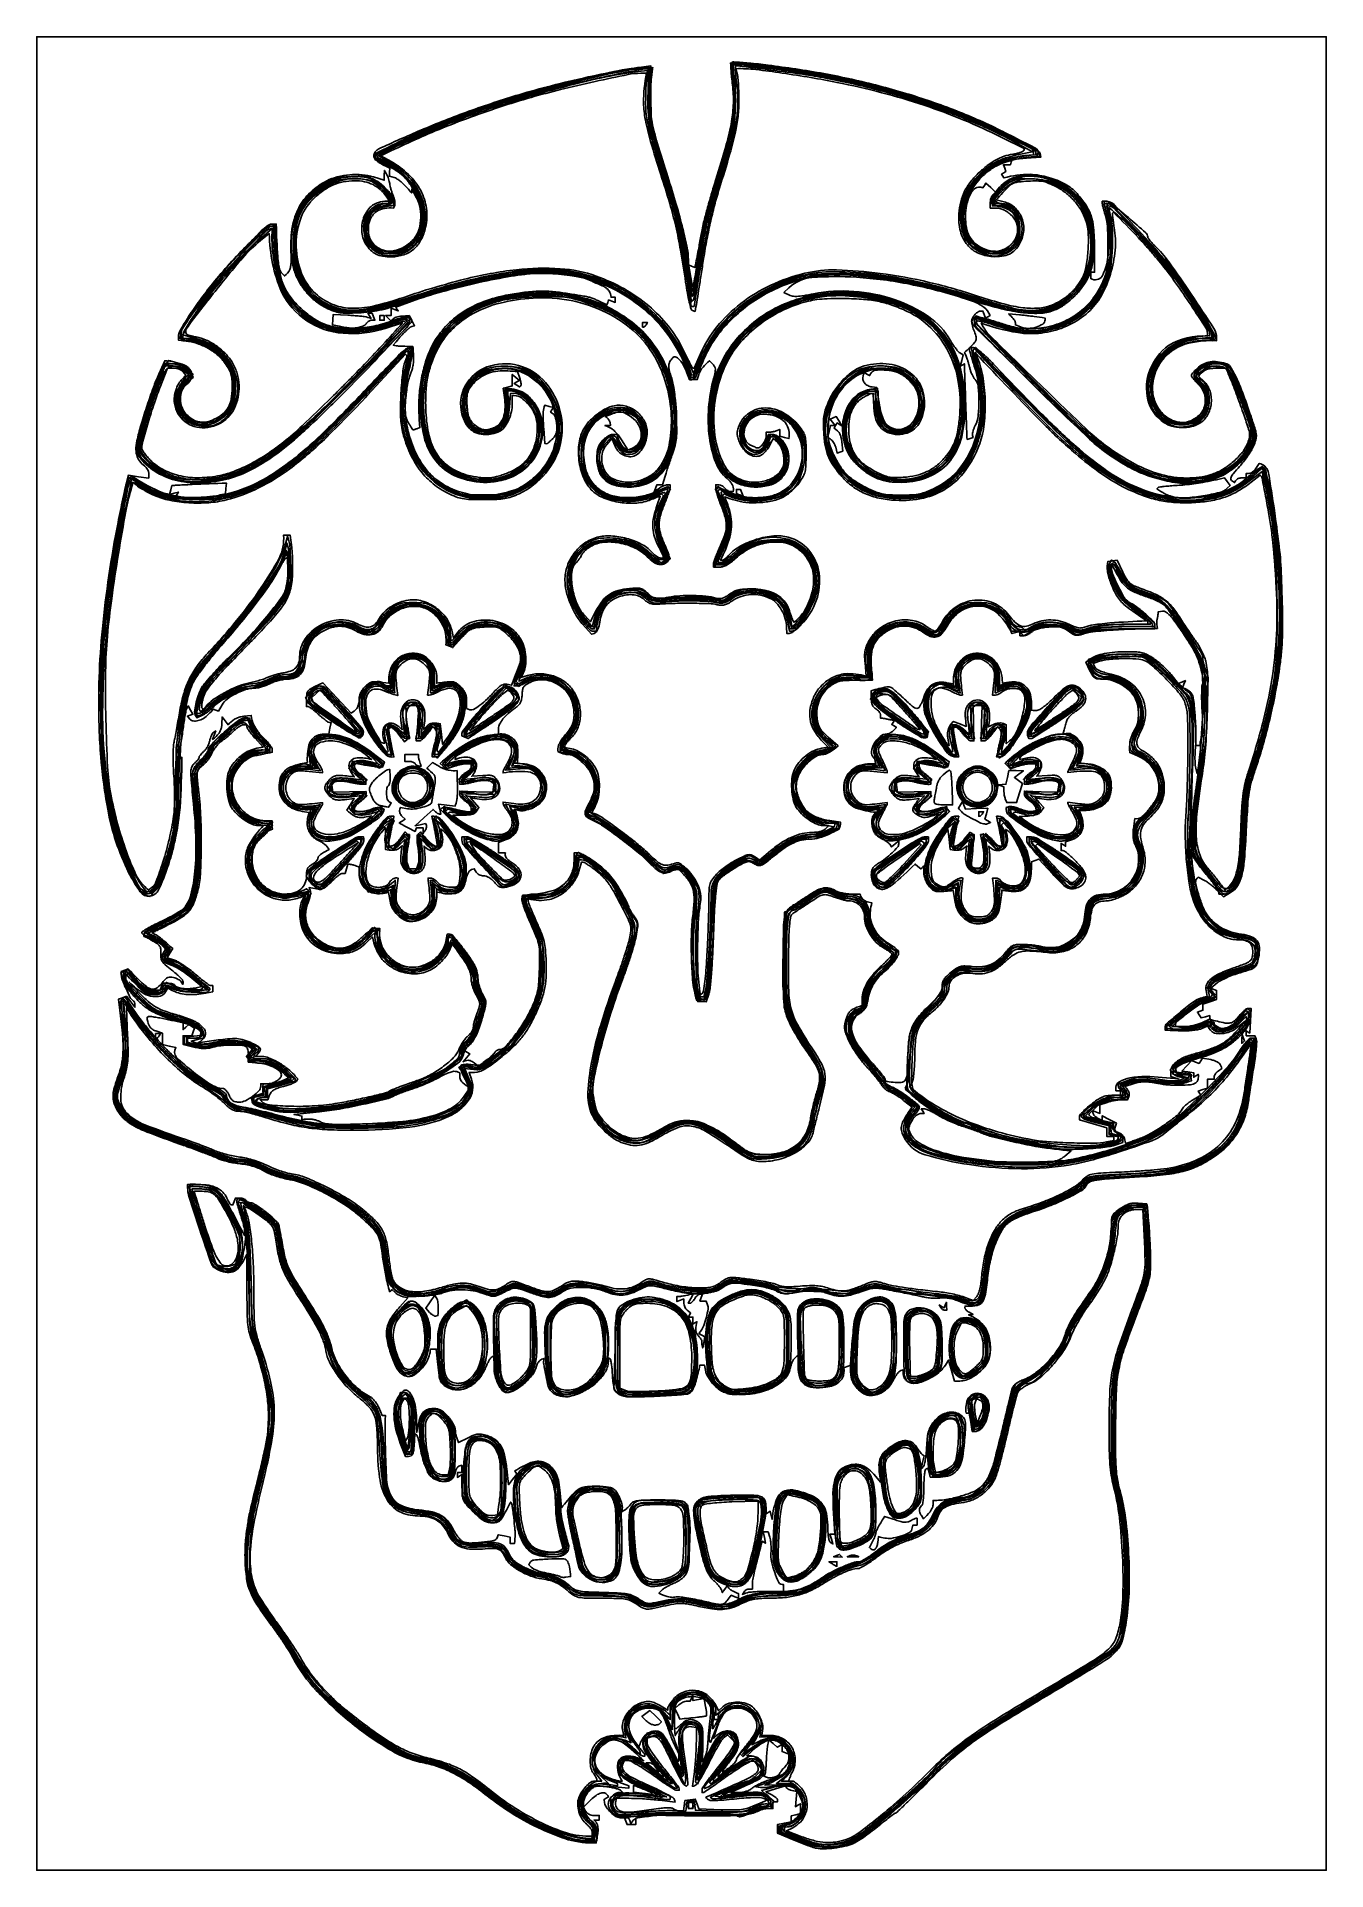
# Model space of a CAD drawing. Extents: x 0 to 564, y 0 to 802.
import ezdxf

# ---------------------------------------------------------------- set-up
doc = ezdxf.new("R2010")
doc.units = 0

msp = doc.modelspace()

# ---------------------------------------------------------------- linework, layer by layer
at = {"color": 0}
msp.add_lwpolyline([(0, 401), (0, 802), (282, 802), (564, 802), (564, 401), (564, 0), (282, 0), (0, 0), (0, 401)], close=True, dxfattribs=at)
at = {"color": 250}
msp.add_lwpolyline([(0, 401), (0, 802), (282, 802), (564, 802), (564, 401), (564, 0), (282, 0), (0, 0), (0, 401)], close=True, dxfattribs=at)
at = {"color": 8}
msp.add_lwpolyline([(0, 401), (0, 802), (282, 802), (564, 802), (564, 401), (564, 0), (282, 0), (0, 0), (0, 401)], close=True, dxfattribs=at)
at = {"color": 253}
msp.add_lwpolyline([(0, 401), (0, 802), (282, 802), (564, 802), (564, 401), (564, 0), (282, 0), (0, 0), (0, 401)], close=True, dxfattribs=at)
at = {"color": 9}
for points in [[(0, 401), (0, 802), (282, 802), (564, 802), (564, 401), (564, 0), (282, 0), (0, 0), (0, 401)], [(285, 28.5), (285, 30), (286, 30), (287, 30), (287, 28.5), (287, 27), (286, 27), (285, 27), (285, 28.5)]]:
    msp.add_lwpolyline(points, close=True, dxfattribs=at)
at = {"color": 254}
msp.add_lwpolyline([(0, 401), (0, 802), (282, 802), (564, 802), (564, 401), (564, 0), (282, 0), (0, 0), (0, 401)], close=True, dxfattribs=at)
at = {"color": 7}
for points in [[(0, 401), (0, 802), (282, 802), (564, 802), (564, 401), (564, 0), (282, 0), (0, 0), (0, 401)], [(0, 401), (0, 802), (282, 802), (564, 802), (564, 401), (564, 0), (282, 0), (0, 0), (0, 401)], [(150, 679), (150, 680), (151, 680), (152, 680), (152, 679), (152, 678), (151, 678), (150, 678), (150, 679)], [(527.078918, 363.583344), (527.157898, 365.5), (527.683105, 364.1875), (528.208313, 362.875), (527.604187, 362.270844), (527, 361.666656), (527.078918, 363.583344)], [(349.8125, 137.683105), (351.125, 138.208313), (351.729156, 137.604187), (352.333344, 137), (350.416656, 137.078918), (348.5, 137.157898), (349.8125, 137.683105)]]:
    msp.add_lwpolyline(points, close=True, dxfattribs=at)
for points in [[(236.510757, 208.32605), (236.510757, 208.32605, 0.051292), (241.750919, 211.01609, 0.057926), (246.102451, 214.625801, 0.065713), (249.023092, 218.620205, 0.125684), (250, 224.118042), (250.766739, 223.644165), (250.766739, 223.644165, -0.208963), (251.080247, 223.191025, -0.011475), (251.379887, 221.44854, -0.016212), (251.62826, 219.296897, -0.011007), (251.777359, 216.835144, 0.048569), (252.590069, 210.875729, 0.217196), (254.699068, 208.160263, 0.12007), (259.002136, 207.090323, 0.01123), (270, 207.285583, 0.004154), (275.295363, 207.542699, 0.005769), (280.034229, 207.867165, 0.00368), (284.001026, 208.214187, 0.070767), (285.20163, 208.502808, 0.145679), (286.355966, 209.410751, 0.051483), (287.397644, 211.263824, 0.03508), (288.399736, 214.104781, 0.012772), (290.038116, 221), (291.044037, 221), (292.049988, 221), (292.631378, 218.093079), (292.631378, 218.093079, 0.06574), (293.090276, 216.747537, 0.027493), (294.035595, 215.076973, 0.026617), (295.257785, 213.376316, 0.031174), (296.595276, 211.907654, 0.030814), (298.635061, 210.160859, 0.06661), (300.430946, 209.147942, 0.058176), (302.580745, 208.56614, 0.018969), (305.853271, 208.204224, 0.060046), (314.065649, 208.596581, 0.069521), (321.525127, 210.957367, 0.081821), (327.036016, 214.797602, 0.154581), (329.570618, 219.524658, -0.029839), (329.917828, 220.912781, -0.028664), (330.431519, 222.268982, -0.029902), (331.023931, 223.409204, -0.084993), (333, 225.244873), (333, 220.193848), (333, 220.193848, 0.076154), (333.720488, 215.490798, 0.159832), (335.848282, 212.516678, 0.139528), (339.560981, 211.1381, 0.05295), (345.138031, 211.291687, 0.054116), (348.336146, 212.079263, 0.080817), (350.842701, 213.484184, 0.098409), (352.435514, 215.365833, 0.127248), (353, 219.786011), (354.5, 220.361633), (356, 220.937256), (356, 217.484375), (356, 217.484375, 0.103103), (356.718469, 214.037171, 0.079626), (358.794666, 210.797119, 0.082683), (361.687289, 208.472212, 0.12871), (364.764679, 207.666687, 0.07916), (367.732934, 208.139584, 0.071787), (370.518131, 209.517113, 0.068636), (372.904359, 211.694618, 0.062351), (374.703766, 214.505005, -0.023798), (375.423908, 215.846833, -0.026687), (376.243618, 217.061836, -0.027373), (377.044025, 218.009018, -0.11248), (379, 218.937256), (379, 217.16864), (379, 217.16864, 0.102519), (379.33946, 215.530441, 0.106137), (380.300117, 214.185181, 0.10094), (381.773788, 213.30585, 0.084396), (383.572876, 213, 0.085766), (386.848728, 213.566078, 0.037884), (390.876862, 215.355072, 0.037846), (394.569343, 217.718417, 0.090586), (398.723053, 223.190369), (400.079834, 218.595154), (401.436646, 214), (403.767975, 214), (403.767975, 214, 0.079537), (406.362409, 214.415336, 0.050037), (409.174866, 215.662781, 0.046073), (411.93585, 217.590606, 0.042442), (414.38089, 220.040833, 0.128634), (416.778418, 225.085694, 0.086695), (416.873413, 231.493492, 0.088474), (414.807934, 237.433937, 0.143565), (407.531189, 243), (408.515594, 243.030396), (409.5, 243.060791), (407.75, 244.080078), (407.75, 244.080078, -0.033089), (407.080236, 244.531996, -0.03895), (406.514065, 245.046463, -0.042751), (406.117936, 245.546572, -0.14716), (406, 246.777771), (407.25, 246.731384), (407.25, 246.731384, 0.062424), (411.358062, 247.091997, 0.197513), (413.589108, 248.625717, 0.10504), (414.895033, 252.000428, 0.011962), (416.009277, 260.143433, -0.030426), (417.362873, 267.894061, -0.038465), (419.585922, 274.819099, -0.043585), (422.41799, 280.331051, -0.099825), (425.623413, 283.698608, -0.039262), (427.191089, 284.622625, -0.011849), (429.705635, 285.77713, -0.011793), (432.597264, 286.942621, -0.012561), (435.480896, 287.944641, 0.016919), (443.500173, 290.809872, 0.019824), (450.885956, 294.078388, 0.017374), (456.849326, 297.267019, 0.139298), (458.991516, 299.484131, -0.134628), (460.395694, 300.964338, -0.097966), (462.53878, 301.743706, -0.021052), (466.951726, 302.237311, -0.000704), (484.5, 303.430389, 0.017068), (495.376906, 304.528406, 0.041237), (503.263569, 306.268578, 0.048979), (509.912151, 309.059772, 0.034822), (516.743652, 313.390198, 0.05264), (521.61545, 317.836512, 0.050339), (525.534439, 323.265469, 0.049422), (528.34799, 329.467336, 0.047097), (529.946167, 336.201691, -0.002445), (530.393267, 339.290184, -0.00099), (531.031654, 343.496078, -0.00098), (531.736301, 348.018361, -0.001245), (532.405212, 352.189209, 0.007943), (532.966216, 356.014213, 0.01072), (533.344215, 359.4907, 0.007969), (533.550032, 362.387572, 0.10574), (532.786011, 365), (530.893005, 365), (529, 365), (529, 366.059021), (529, 367.118042), (529.760681, 366.647919), (530.521301, 366.177826), (530.817993, 371.588898), (531.114685, 377), (529.807373, 376.999969), (529.807373, 376.999969, 0.149699), (529.135808, 376.794295, 0.027086), (528.083687, 375.996883, 0.027057), (526.914388, 374.892614, 0.02161), (525.775391, 373.585236, -0.044437), (523.781711, 371.497142, -0.128985), (522.010033, 370.612392, -0.097683), (519.737208, 370.585446, -0.019386), (513, 372.216827), (513, 373.014801), (513, 373.812775), (511.112854, 373.319275), (509.225708, 372.825775), (508.435822, 374.103851), (507.645905, 375.381958), (508.822937, 375.774323), (510, 376.166656), (510, 377.485504), (510, 378.804352), (513, 379.850159), (516, 380.895966), (516, 382.864655), (516, 384.833344), (514.75, 385.306458), (513.5, 385.779572), (516.294617, 388.139801), (516.294617, 388.139801, -0.05397), (517.848716, 389.188205, -0.016799), (520.384903, 390.419739, -0.016578), (523.331089, 391.614632, -0.017558), (526.294617, 392.586975, 0.008752), (530.975876, 394.032158, 0.093407), (532.71257, 394.988174, 0.143257), (533.655808, 396.376615, 0.029439), (534.405945, 399.274536, 0.057845), (534.746719, 403.586328, 0.150893), (533.731651, 406.490761, 0.147489), (531.235717, 408.357574, 0.054412), (526.921997, 409.415955, -0.04556), (522.154171, 410.496868, -0.053833), (517.936863, 412.388096, -0.056564), (514.392924, 415.038451, -0.060173), (511.615936, 418.365936, -0.05153), (509.740387, 422.037386, -0.024255), (508.058716, 427.098129, -0.016641), (506.854043, 432.041431, -0.252989), (508.003021, 434.336334), (510.751495, 432.918213), (510.751495, 432.918213, -0.030908), (512.000312, 432.172809, -0.015137), (513.498005, 431.080372, -0.014955), (514.991291, 429.846969, -0.02099), (518.983459, 425.806213), (522.14209, 427.653107), (522.14209, 427.653107, 0.120124), (525.114591, 430.525056, 0.079706), (526.989433, 434.905361, 0.041087), (528.171146, 442.081007, 0.008097), (529.018188, 455.114594, -0.004266), (529.626023, 465.722701, -0.022214), (530.270218, 471.545361, -0.030996), (531.33511, 476.385108, -0.013798), (533.304138, 482.614594, 0.014337), (536.404562, 492.460389, 0.010961), (539.247162, 503.388691, 0.010689), (541.687721, 514.773411, 0.011433), (543.579407, 526, 0.01272), (544.370018, 532.633363, 0.014249), (544.785843, 539.051979, 0.011581), (544.882926, 546.498107, 0.004886), (544.683899, 556.5, 0.014589), (543.558454, 575.603765, 0.014321), (541.317162, 594.728745, 0.00704), (538.565812, 611.845187, 0.263594), (534.644592, 615.350342), (533.200317, 613.175171), (533.200317, 613.175171, -0.040146), (532.545866, 612.342912, -0.041917), (531.77552, 611.638954, -0.045643), (531.008612, 611.152362, -0.119101), (529, 611), (529, 610), (529, 609), (527.059021, 609), (527.059021, 609, 0.047605), (526.269952, 608.924702, 0.04664), (525.503685, 608.701462, 0.050526), (524.870036, 608.373454, 0.110088), (523.861816, 606.967407), (522.930908, 607.542725), (522.930908, 607.542725, -0.175061), (522.265544, 608.381502, -0.196968), (522.332024, 609.403557, -0.064613), (523.362441, 610.966211, -0.007862), (526.100708, 614.040039, 0.021143), (527.810138, 616.064682, 0.015069), (529.55587, 618.46521, 0.015254), (531.084382, 620.859766, 0.031141), (532.104431, 622.841492, 0.028137), (533.181413, 625.730417, 0.095168), (533.403084, 627.72261, 0.056397), (532.931129, 630.155296, 0.005538), (531.075928, 635.841492, 0.00672), (527.283852, 646.565361, 0.023276), (524.418571, 653.344795, 0.033377), (522.026791, 657.589329, 0.181595), (519.93335, 659.120972, 0.039315), (516.342275, 659.825687, 0.064692), (513.251968, 659.782372, 0.072748), (510.538249, 658.977111, 0.066548), (508.076721, 657.411133, 0.017793), (506.898533, 656.345864, 0.023193), (505.903786, 655.286026, 0.021803), (505.17269, 654.35128, 0.156292), (505, 653.812317, 0.14784), (505.165973, 653.263258, 0.019906), (505.881252, 652.275848, 0.021556), (506.851197, 651.146995, 0.016627), (508, 650, -0.135668), (510.814937, 645.4061, -0.149504), (510.727757, 640.202843, -0.144674), (507.720504, 635.81578, -0.124915), (502.636658, 633.459656, -0.136829), (497.383264, 633.915352, -0.10792), (492.56868, 637.0252, -0.099091), (489.186955, 642.133732, -0.097106), (488, 648.187744, -0.105032), (489.728123, 656.323641, -0.105238), (494.613514, 663.048096, -0.099497), (502.074601, 667.464419, -0.084226), (516, 669), (515.999268, 670.25), (515.999268, 670.25, 0.144135), (514.798641, 674.319809, 0.004272), (504.910152, 689.356644, 0.00809), (495.068957, 703.544705, 0.046543), (489.076935, 710.437073, -0.015563), (487.89328, 711.639526, -0.019785), (486.882015, 712.823631, -0.018137), (486.124814, 713.859982, -0.131994), (485.92569, 714.437073, 0.197279), (485.027715, 716.252476, 0.004293), (477.416996, 722.837959, 0.004676), (469.737998, 729.24531, 0.173205), (466, 730), (466, 729.243408), (466, 729.243408, 0.053901), (466.050749, 728.774015, 0.005507), (466.302101, 727.682877, 0.006824), (466.634594, 726.386509, 0.005394), (467.028412, 724.993408, -0.05563), (468.834655, 714.786814, -0.056512), (468.330727, 704.488678, -0.076891), (465.950789, 697.19178, -0.378207), (461, 696.166687), (461, 697.583313), (461, 699), (461.834686, 699), (462.669403, 699), (462.584686, 710.25), (462.584686, 710.25, 0.019061), (462.214881, 718.346113, 0.05844), (461.122879, 723.719025, 0.068016), (458.923427, 728.236637, 0.032919), (455.001129, 733.345947, 0.088854), (449.788035, 737.501708, 0.055119), (442.515759, 740.454079, 0.053898), (434.547836, 741.804024, 0.071917), (422.988281, 740.209961), (422.477814, 741.035889), (421.967377, 741.861816), (422.940002, 742.462952), (423.912659, 743.064026), (423.349335, 744.532043), (422.786011, 746), (424.309692, 746), (425.833344, 746), (426.224091, 747.172241), (426.614838, 748.344543), (432.856903, 748.796021), (439.098969, 749.247559), (438.7995, 750.873779), (438.7995, 750.873779, 0.209257), (438.150217, 751.833735, 0.007148), (434.185184, 754.260628, 0.011488), (429.048214, 757.147392, 0.00593), (422.5, 760.532715, 0.023347), (402.239701, 769.546301, 0.019657), (380.039726, 777.214958, 0.018965), (356.445018, 783.374819, 0.017914), (332, 787.864014, 0.003957), (319.925563, 789.539498, 0.010661), (311.312881, 790.478943, 0.006642), (304.894448, 790.955049, 0.27831), (303.719086, 790.339966, 0.146884), (303.553599, 789.70283, 0.005522), (303.674759, 787.212051, 0.009557), (303.909457, 784.238412, 0.006536), (304.284576, 780.871277, -0.03734), (304.679752, 772.873808, -0.03708), (303.883278, 764.887444, -0.025268), (301.591347, 754.829801, -0.007235), (297.032593, 739.5, 0.004253), (295.037425, 732.934376, 0.004458), (293.186153, 726.4375, 0.004281), (291.686165, 720.801455, 0.019734), (290.975281, 717.5, -0.001551), (290.500263, 714.82468, -0.001008), (289.935577, 711.736259, -0.001013), (289.372267, 708.724224, -0.001928), (287.880737, 701.108521), (286.440369, 701.661255), (285, 702.213989), (285, 704.5), (285, 704.5, 0.050282), (284.49581, 709.500951, 0.01085), (282.572803, 717.994316, 0.010243), (279.716919, 728.524241, 0.006459), (275.973572, 740.700989, -0.005328), (271.376509, 755.5354, -0.022666), (269.12941, 764.541092, -0.035854), (268.240948, 771.470201, -0.03506), (268.341187, 778.507874, -0.001947), (268.599908, 781.432973, -0.002535), (268.860794, 784.109016, -0.001887), (269.099201, 786.349178, -0.023159), (269.5, 788.5), (264, 788.322876), (264, 788.322876, 0.039522), (256.088102, 787.439354, 0.006717), (241.21513, 784.367958, 0.007804), (225.099727, 780.548939, 0.011291), (211, 776.633423, 0.013209), (189.050298, 769.362547, 0.01419), (168.040117, 761.100365, 0.006823), (149.695207, 752.980615, 0.293099), (147.5, 749.557495, 0.15948), (147.73592, 748.836655, 0.044948), (148.528124, 747.937828, 0.040438), (149.660381, 747.026517, 0.033181), (154.5, 744.488342), (154.366196, 742.774658), (154.232391, 741.061035), (156.366196, 740.399109), (156.366196, 740.399109, -0.064406), (157.374406, 739.937462, -0.02293), (158.681011, 739.036102, -0.022307), (160.040456, 737.904151, -0.024483), (164, 733.639771), (164.039841, 734.569885), (164.079697, 735.5), (166.111755, 731.5), (166.111755, 731.5, -0.075175), (167.667278, 726.805592, -0.063446), (167.8934, 721.572266, -0.066344), (166.823911, 716.698964, -0.10424), (164.568634, 713.071655, -0.078996), (160.103697, 709.68339, -0.103312), (155.19943, 708.243423, -0.118279), (150.625198, 708.961765, -0.12897), (147.043335, 711.672058, -0.134118), (145.068747, 716.34406, -0.123942), (145.658886, 721.525879, -0.134859), (148.548225, 725.504331, -0.17026), (156.062775, 727), (156.572205, 728.327576), (156.572205, 728.327576, 0.102438), (156.687812, 729.033784, 0.030713), (156.574821, 730.123604, 0.029375), (156.293566, 731.361289, 0.028027), (155.865753, 732.577576, -0.016335), (155.380853, 733.859539, -0.012328), (154.929659, 735.296249, -0.012497), (154.57246, 736.668528, -0.028012), (154.386475, 737.728821, 0.029655), (154.210819, 738.711259, 0.019195), (153.897558, 739.823212, 0.019305), (153.506295, 740.889801, 0.034269), (152.060822, 743.5), (152.030411, 741.347839), (152, 739.19574), (147.25, 740.671448), (147.25, 740.671448, 0.056337), (142.417228, 741.59416, 0.040289), (136.90814, 741.56974, 0.0403), (131.476078, 740.662309, 0.056478), (126.874527, 738.935974, 0.07143), (119.680187, 733.860889, 0.083573), (114.648798, 727.201889, 0.077704), (111.8344, 718.854946, 0.052348), (111.174904, 708.802124, -0.008435), (111.269893, 704.528185, -0.03254), (111.111565, 701.879478, -0.054725), (110.692826, 700.12358, -0.111353), (108.3741, 697.374084), (106.964523, 698.883057), (106.964523, 698.883057, -0.123976), (106.308868, 700.070052, -0.024977), (105.806802, 702.448685, -0.020616), (105.418341, 705.757967, -0.00887), (104.767387, 720), (103.032356, 720), (103.032356, 720, 0.191711), (100.474634, 718.981896, 0.006624), (92.625888, 711.357544, 0.012834), (84.364427, 702.682529, 0.014551), (76.909264, 693.942322, 0.011718), (71.293512, 686.611344, 0.014704), (66.454065, 679.550301, 0.011472), (62.723592, 673.445113, 0.132149), (62, 669.271851), (66.419441, 668.666077), (66.419441, 668.666077, -0.054089), (70.988166, 667.527238, -0.046867), (75.445867, 665.395714, -0.047097), (79.40645, 662.484753, -0.05608), (82.5, 659.033569, -0.026125), (84.10291, 656.513572, -0.05994), (84.966152, 654.440376, -0.052842), (85.37198, 652.06519, -0.016637), (85.481544, 648.45874, -0.04171), (85.053241, 643.506626, -0.086388), (83.755575, 639.86132, -0.093508), (81.384137, 637.050514, -0.055581), (77.689629, 634.669617, -0.065964), (74.401399, 633.544529, -0.091237), (71.290839, 633.494873, -0.090713), (68.353133, 634.557038, -0.064473), (65.572922, 636.699829, -0.104053), (63.562317, 639.781832, -0.091535), (62.843082, 643.559921, -0.096374), (63.526308, 647.178841, -0.132143), (65.5, 649.82135, 0.139314), (67.625887, 652.752808, 0.216195), (67.394863, 655.817368, 0.158933), (64.691389, 658.358672, 0.076631), (56.006042, 660.262512), (53.412521, 654.398132), (53.412521, 654.398132, 0.016368), (51.039453, 648.519195, 0.007558), (48.32151, 640.731956, 0.007576), (45.801098, 632.74117, 0.013969), (44.033268, 626.160645, 0.042063), (43.433031, 622.20081, 0.082422), (43.744543, 619.035973, 0.094968), (45.006106, 616.437305, 0.072151), (47.25, 614.193298, -0.06292), (47.919662, 613.547768, -0.046963), (48.485938, 612.691338, -0.047767), (48.8717, 611.765774, -0.074998), (49, 608.943848), (44.55854, 609.546143), (40.117077, 610.148499), (39.129055, 606.324219), (39.129055, 606.324219, 0.009612), (38.598094, 604.092901, 0.001621), (37.67894, 599.804642, 0.001773), (36.632915, 594.757541, 0.001575), (35.579933, 589.5, 0.023959), (28.717296, 543.026538, 0.032276), (27.264933, 500.540691, 0.036786), (31.056947, 464.173761, 0.071377), (40.226074, 436.5, 0.036976), (45.330746, 427.91373, 0.279019), (49.468732, 426.084141, 0.254193), (53.312507, 428.861678, 0.032164), (57.272118, 438.692078, 0.018467), (59.78495, 447.375904, 0.020266), (61.562284, 455.957634, 0.019628), (62.68033, 464.89567, 0.015378), (63.5, 486.809326), (62.605011, 486.256042), (61.710022, 485.702759), (62.340034, 488.601379), (62.340034, 488.601379, 0.011953), (62.64975, 490.210788, 0.002654), (63.099031, 492.97887, 0.002755), (63.583621, 496.183326, 0.002654), (64.039154, 499.433075, -0.005247), (64.491227, 502.540842, -0.007292), (64.965832, 505.313507, -0.00475), (65.418474, 507.62209, -0.087843), (66.276764, 509.256836), (67.298172, 507.431671), (68.31958, 505.606537), (67.11805, 505.206024), (65.916527, 504.805511), (66.964615, 503.542633), (66.964615, 503.542633, 0.187164), (68.431088, 502.72615, 0.095174), (70.570916, 502.837093, 0.077364), (72.936346, 503.826041, 0.066645), (77.212906, 507.85553), (78.356453, 507.426208), (79.5, 506.996887), (81.099754, 509.817688), (81.099754, 509.817688, -0.104765), (83.245971, 512.241818, -0.040344), (87.081814, 514.629196, -0.040401), (91.374452, 516.420439, -0.078802), (95.028938, 517, 0.048269), (96.475413, 517.139965, 0.021622), (98.335117, 517.587509, 0.021164), (100.275481, 518.234238, 0.026929), (102, 519, -0.0326), (103.779554, 519.766175, -0.022114), (105.89015, 520.412491, -0.022333), (107.993138, 520.856941, -0.040928), (109.737923, 521, 0.085517), (112.950873, 521.55357, 0.12407), (115.334429, 523.14299, 0.110035), (116.864884, 525.83708, 0.057733), (117.566223, 529.645996, -0.053208), (118.254933, 533.585624, -0.068936), (119.738995, 536.935486, -0.069807), (122.060125, 539.724583, -0.056384), (125.224007, 542.005737, -0.05577), (128.896499, 543.561079, -0.071234), (132.528054, 544.09864, -0.072835), (136.100642, 543.592695, -0.061816), (139.599564, 542.07373, 0.071093), (143.26742, 540.561381, 0.114179), (146.634842, 540.488075, 0.12814), (149.425454, 541.872411, 0.103452), (151.454956, 544.546326, -0.11058), (155.047143, 549.143093, -0.094416), (160.457449, 552.091202, -0.096525), (166.464709, 552.804563, -0.122216), (171.75914, 551.064819, -0.060843), (174.60857, 548.749988, -0.054705), (176.934744, 545.738556, -0.056784), (178.474475, 542.424789, -0.080267), (179, 535.937256), (180.514313, 535.35614), (182.028625, 534.775024), (185.831635, 539.060486), (185.831635, 539.060486, -0.01977), (188.238114, 541.565438, -0.07996), (189.972935, 542.768486, -0.076564), (192.034763, 543.392577, -0.017222), (195.691483, 543.784058, -0.014487), (199.474124, 543.947718, -0.081133), (201.472324, 543.650536, -0.087938), (203.198496, 542.740923, -0.018578), (205.818375, 540.545166, -0.028852), (207.462154, 538.878141, -0.023162), (209.035498, 536.909973, -0.023733), (210.322011, 534.948893, -0.053641), (211.054871, 533.33374, -0.039174), (211.576608, 531.206075, -0.070451), (211.615158, 529.412842, -0.051755), (211.14458, 527.333803, -0.013021), (207.669846, 518.340454), (205.564911, 518.742798), (205.564911, 518.742798, 0.098917), (204.49132, 518.733937, 0.068231), (203.342421, 518.325333, 0.055539), (202.136311, 517.519673, 0.033222), (200.892639, 516.322632, -0.015638), (197.128075, 512.435231, -0.029041), (193.805973, 509.567566, -0.032008), (191.084494, 507.745175, -0.226893), (188, 508.213989), (188, 511.652435), (188, 511.652435, 0.046404), (187.842608, 513.344686, 0.05485), (187.37541, 514.881802, 0.053666), (186.574607, 516.307113, 0.041594), (185.423981, 517.666931, 0.03457), (183.904248, 518.989892, 0.085632), (182.596645, 519.664551, 0.081126), (181.09524, 519.881619, 0.028761), (175, 519.190308), (174.996262, 521.845154), (174.996262, 521.845154, 0.089768), (174.435473, 524.918861, 0.06721), (172.801031, 527.95575, 0.067147), (170.417718, 530.453057, 0.089205), (167.663147, 531.946167, 0.126108), (162.879407, 532.271407, 0.116275), (158.36405, 530.284592, 0.114121), (155.151361, 526.451012, 0.118107), (154, 519.190308), (150.076019, 519.716675), (150.076019, 519.716675, 0.028761), (147.90476, 519.881619, 0.081126), (146.403355, 519.664551, 0.085632), (145.095752, 518.989892, 0.03457), (143.576019, 517.666931, 0.041802), (142.462889, 516.350309, 0.049496), (141.654373, 514.936165, 0.051695), (141.165398, 513.446517, 0.053518), (141, 511.905701, -0.04493), (140.876892, 510.538462, -0.04838), (140.511616, 509.250168, -0.052809), (139.952148, 508.171554, -0.088379), (137.5, 506.146027), (131.338943, 512.800659), (125.177872, 519.455261), (121.588936, 517.743774), (121.588936, 517.743774, 0.027402), (119.630305, 516.674408, 0.104032), (118.626856, 515.717125, 0.114349), (118.14436, 514.487433, 0.036567), (118, 509), (118.75, 508.976807), (118.75, 508.976807, -0.147219), (119.20642, 508.823905, -0.008436), (120.413686, 507.93911, -0.012284), (121.826955, 506.810443, -0.008673), (123.36042, 505.476807, 0.008997), (124.893961, 504.144826, 0.012787), (126.30742, 503.021305, 0.008819), (127.51455, 502.144128, 0.153888), (128.722656, 502), (128.244751, 499.5), (127.766846, 497), (125.494209, 497), (125.494209, 497, 0.104571), (122.739202, 496.417443, 0.110762), (120.520857, 494.774761, 0.100271), (119.065133, 492.189931, 0.072112), (118.396996, 484.560913), (115.448494, 483.954102), (115.448494, 483.954102, 0.051157), (111.088152, 482.580439, 0.105801), (108.191289, 480.520054, 0.116213), (106.55531, 477.597763, 0.069856), (106, 473.642456, 0.096493), (106.684792, 470.127081, 0.085705), (108.652767, 466.958412, 0.084059), (111.609984, 464.585016, 0.08773), (119.099281, 462.728516), (118.508339, 460.037964), (118.508339, 460.037964, 0.080454), (118.351268, 457.217975, 0.080595), (119.092628, 454.494396, 0.083907), (120.618921, 452.234565, 0.098524), (122.729919, 450.749908, -0.025918), (123.876713, 450.169749, -0.021588), (125.031787, 449.440178, -0.022129), (126.032119, 448.678507, -0.053732), (127.852333, 446.5), (125.426163, 445.218048), (125.426163, 445.218048, 0.038678), (124.497793, 444.6316, 0.043927), (123.712686, 443.931087, 0.048936), (123.168885, 443.225595, 0.14064), (123, 442.637054, -0.142987), (122.827147, 442.044977, -0.047693), (122.265625, 441.326538, -0.042875), (121.456671, 440.607857, -0.037338), (120.5, 440, 0.055331), (119.25537, 439.14495, 0.100903), (118.50529, 438.172832, 0.084311), (118.117266, 436.862162, 0.02991), (118, 434.903595, -0.098919), (117.345103, 431.625701, -0.119924), (115.495425, 429.105259, -0.107445), (112.512199, 427.533449, -0.067817), (108.597275, 427, -0.111859), (102.711994, 428.333329, -0.106013), (97.843265, 432.087242, -0.103319), (94.854658, 437.599316, -0.101092), (94.290489, 443.891571, -0.032374), (94.74595, 446.440728, -0.067278), (95.486005, 448.315956, -0.061032), (96.747718, 450.038634, -0.02268), (98.904587, 452.135864, 0.02033), (100.472586, 453.646239, 0.025252), (101.796973, 455.177853, 0.024901), (102.756137, 456.542399, 0.141659), (103, 459), (100.565102, 459), (100.565102, 459, -0.118584), (94.015672, 460.575475, -0.110982), (88.713025, 464.98048, -0.111255), (85.813692, 471.220735, -0.11966), (85.980339, 477.927002, -0.075825), (87.329794, 480.99488, -0.052788), (89.687015, 483.962692, -0.05388), (92.530606, 486.292592, -0.095368), (95.327072, 487.437561, 0.000946), (96.354984, 487.646289, 0.000458), (97.669515, 487.917061, 0.000454), (99.038545, 488.20166, 0.000652), (103, 489.038116), (103, 490.316101), (103, 490.316101, 0.147024), (102.787548, 491.022987, 0.017989), (101.838042, 492.353313, 0.020058), (100.55922, 493.884058, 0.015306), (99.044403, 495.456635, -0.026006), (97.483646, 497.147855, -0.024097), (96.064162, 499.034138, -0.024856), (94.96648, 500.83567, -0.070449), (93.818329, 505.103607), (90.659164, 504.801819), (90.659164, 504.801819, 0.041029), (89.309691, 504.560061, 0.0302), (87.867079, 504.082535, 0.030795), (86.549164, 503.459485, 0.057789), (83.680931, 501.054077), (82.372269, 502.777039), (81.063606, 504.5), (81.031807, 501.404999), (81.031807, 501.404999, -0.052026), (80.874948, 500.037877, -0.044818), (80.436645, 498.659012, -0.045915), (79.775885, 497.417566, -0.063677), (76.913933, 494.612122), (77.626907, 496.470123), (78.339874, 498.328094), (77.299103, 497.684845), (77.299103, 497.684845, 0.118145), (76.858031, 497.240805, 0.031029), (76.387403, 496.347328, 0.029729), (75.963732, 495.233012, 0.02663), (75.656967, 494.034821, -0.045289), (75.278383, 492.756446, -0.031941), (74.636589, 491.401264, -0.032388), (73.848522, 490.174219, -0.05682), (73.027802, 489.291779, 0.022727), (72.251503, 488.563412, 0.027534), (71.595668, 487.810722, 0.027947), (71.125054, 487.131329, 0.138355), (71, 486.688049, -0.139597), (70.874893, 486.24868, -0.029221), (70.409731, 485.587688, -0.028533), (69.759822, 484.859569, -0.023626), (68.990578, 484.160278, 0.122202), (67.876129, 482.654242, 0.09286), (67.449148, 480.637886, 0.028771), (67.574453, 476.958034, 0.001942), (68.575691, 466.5, -0.017352), (69.622229, 450.329811, -0.030709), (69.20182, 436.974659, -0.037026), (67.479691, 426.751405, -0.124238), (64.319405, 420.799469, -0.065957), (63.13568, 419.794823, -0.011261), (60.611012, 418.248657, -0.012111), (57.541938, 416.560983, -0.010535), (54.25, 414.940338, 0.009046), (51.088045, 413.39539, 0.014024), (48.423438, 411.937538, 0.008229), (46.287895, 410.642487, 0.257795), (46, 410.121216, 0.208591), (46.219295, 409.618429, 0.020437), (47.248437, 408.738567, 0.023133), (48.621942, 407.757529, 0.016257), (50.25, 406.778381, -0.01829), (52.665955, 405.311945, -0.095604), (53.774959, 404.230667, -0.125632), (54.249343, 402.960634, -0.041447), (54.298874, 400.953461, 0.052499), (54.393751, 398.924538, 0.108008), (54.96113, 397.447758, 0.071158), (56.262444, 395.976173, 0.013621), (59.048874, 393.734802, -0.014836), (60.944234, 392.202594, -0.020589), (62.541109, 390.712906, -0.017645), (63.739917, 389.40958, -0.182167), (63.969376, 387.5), (63.22467, 388.670715), (63.22467, 388.670715, 0.093771), (62.759958, 389.166016, 0.03294), (61.932578, 389.689827, 0.031332), (60.924845, 390.159211, 0.031852), (59.871811, 390.496033, 0.055745), (58.455673, 390.68771, 0.110292), (57.349093, 390.467384, 0.091781), (56.312438, 389.759265, 0.030498), (55.083874, 388.379486, -0.067273), (52.680962, 386.049762, -0.190529), (50.463751, 385.4622, -0.140092), (47.975214, 386.502246, -0.03136), (40.053986, 394.23468), (38.526993, 393.648743), (37, 393.062775), (37, 391.658508), (37, 391.658508, 0.093395), (37.381318, 389.634886, 0.012575), (39.06472, 385.627003, 0.010441), (40.948939, 381.662567, 0.139052), (42.028473, 380.482391, -0.078156), (42.39854, 380.164594, -0.054542), (42.708082, 379.708496, -0.054081), (42.914285, 379.191084, -0.072589), (42.955528, 377.5), (41.105724, 379.906097), (39.255917, 382.312195), (37.499908, 381.638336), (35.743896, 380.964508), (36.365555, 376.232239), (36.365555, 376.232239, -0.009528), (37.495584, 366.145287, -0.026173), (37.78318, 358.99049, -0.036418), (37.308418, 353.416034, -0.048521), (36.028343, 348.5, 0.015033), (34.060194, 342.59322, 0.060581), (33.416141, 338.853676, 0.087862), (33.800741, 335.810928, 0.055782), (35.236507, 332.529572, 0.067986), (38.17189, 328.744772, 0.066118), (42.040459, 325.844418, 0.036288), (48.274801, 322.919029, 0.00672), (60.17548, 318.537781, -0.002403), (66.64425, 316.219528, -0.003075), (72.577471, 314.019554, -0.00238), (77.528889, 312.121919, -0.026067), (79.47123, 311.247833, 0.046125), (81.053766, 310.610593, 0.014813), (83.502765, 309.95649, 0.014636), (86.285825, 309.386236, 0.015875), (89.023239, 308.997437, -0.020853), (92.088563, 308.530929, -0.024934), (94.923787, 307.829323, -0.027047), (97.442249, 306.919913, -0.038607), (99.55201, 305.827484, 0.038574), (101.523145, 304.806669, 0.01729), (104.249654, 303.761169, 0.016997), (107.222204, 302.849472, 0.022141), (110, 302.230255, -0.050367), (117.130763, 300.212867, -0.024576), (125.751307, 296.306168, -0.024328), (134.264225, 291.394759, -0.036104), (141.146255, 286.226685, -0.011698), (146.488394, 281.35201, -0.066714), (148.882973, 278.357285, -0.082141), (150.169006, 275.112554, -0.022675), (151.089905, 269.685791, 0.007099), (151.516784, 266.588191, 0.005467), (152.067408, 263.220749, 0.00553), (152.651392, 260.084097, 0.013118), (154.368973, 253.035645), (154.853333, 253.52002), (155.337692, 254.004333), (156.918854, 252.605408), (156.918854, 252.605408, 0.040123), (157.667445, 252.043233, 0.025892), (158.613251, 251.511513, 0.026003), (159.598703, 251.085095, 0.043796), (162.433365, 250.485413), (158.860992, 246.492737), (158.860992, 246.492737, 0.038794), (154.909749, 241.320308, 0.098689), (153.174129, 236.950172, 0.094641), (153.209803, 232.135931, 0.033821), (155.008163, 225.476257, 0.022497), (156.791518, 220.963601, 0.066071), (158.543447, 218.127113, 0.101823), (160.474193, 216.557446, 0.120494), (162.753784, 216, 0.148498), (165.204386, 216.744233, 0.052273), (168.059086, 219.120232, 0.051574), (170.489106, 222.192791, 0.092437), (172.25, 228), (173.495789, 228), (174.741577, 228), (175.406937, 221.25), (175.406937, 221.25, 0.010172), (175.986767, 216.383949, 0.065504), (176.645283, 214.002365, 0.113197), (177.744235, 212.482448, 0.058778), (179.684265, 211.149719, 0.132557), (184.24631, 210.125055, 0.110962), (189.051039, 211.42205, 0.097341), (193.329175, 214.872763, 0.079509), (196.354385, 219.927673, -0.015878), (197.028582, 221.468901, -0.018993), (197.763222, 222.872826, -0.018027), (198.461733, 223.99662, -0.106679), (200, 225.118042), (200.003738, 220.309021), (200.003738, 220.309021, 0.0578), (200.459573, 216.405516, 0.05585), (201.797808, 212.661774, 0.06328), (203.626038, 209.879081, 0.219193), (205.534958, 209, 0.131278), (209.057699, 209.941134, 0.050095), (213.218691, 212.925735, 0.049874), (216.804883, 216.784558, 0.101149), (218.590546, 220.5047, -0.045662), (218.919696, 221.443699, -0.043669), (219.417782, 222.32238, -0.046884), (219.999895, 223.018173, -0.103881), (221.976013, 223.92804), (221.816757, 223.213989), (221.816757, 223.213989, 0.094713), (221.765498, 221.537973, 0.007321), (222.54277, 217.08815, 0.008883), (223.454098, 212.712542, 0.063998), (224.193192, 210.693604, 0.131681), (226.094091, 208.614272, 0.094895), (229.02858, 207.445198, 0.080136), (232.649961, 207.336652, 0.060526)], [(290.969666, 659.078247), (290.969666, 659.078247, -0.025397), (293.758822, 665.070172, -0.031887), (296.960949, 670.29071, -0.030888), (300.888202, 675.190111, -0.021613), (305.869904, 680.219055, -0.04207), (314.312504, 686.809517, -0.039413), (323.919926, 692.057266, -0.039493), (334.211001, 695.723148, -0.042672), (344.687439, 697.607544, -0.046952), (357.10079, 697.593153, -0.01897), (373.904774, 695.346169, -0.018123), (392.426385, 691.454449, -0.018467), (410.5, 686.251892, 0.018634), (421.93561, 682.964207, 0.033545), (431.538795, 681.26017, 0.041729), (439.374194, 681.063129, 0.086298), (445.317505, 682.457458, 0.05771), (449.584927, 684.888938, 0.038489), (453.855419, 688.560532, 0.038253), (457.549076, 692.881772, 0.053714), (460.083527, 697.272949, 0.062949), (461.944792, 703.501112, 0.040352), (462.578865, 711.031303, 0.04049), (461.996792, 718.518175, 0.066188), (460.174988, 724.607422, 0.070853), (455.852705, 731.435187, 0.071438), (449.806786, 736.762848, 0.071378), (442.501015, 740.177157, 0.070538), (434.5, 741.417725, 0.05135), (429.525104, 740.970627, 0.071972), (425.319263, 739.502075, 0.075636), (421.854113, 736.972317, 0.064126), (419.068146, 733.39093, 0.026883), (417.636889, 730.636954, 0.20794), (417.614906, 729.218628, 0.220794), (418.632735, 728.28619, 0.030405), (421.49292, 727.567322, -0.071088), (424.786205, 726.448928, -0.106419), (427.137447, 724.54229, -0.104094), (428.528934, 721.802683, -0.065724), (429, 718.234497, -0.029995), (428.857191, 715.856121, -0.067328), (428.402958, 714.109291, -0.068049), (427.504546, 712.557291, -0.031201), (425.954102, 710.800232, -0.027151), (424.05578, 709.097635, -0.092304), (422.597549, 708.314728, -0.082373), (420.866074, 708.063199, -0.018922), (417.907349, 708.234863, -0.166351), (410.003402, 711.816578, -0.158096), (405.749317, 719.565971, -0.129338), (406.444363, 729.651988, -0.099258), (411.991852, 739.253418, -0.047388), (416.107877, 743.12112, -0.052024), (420.758026, 746.0084, -0.050599), (426.018738, 747.93217, -0.04092), (438.5, 749.5), (438.416962, 750.5), (438.416962, 750.5, 0.258789), (436.467477, 753.415828, 0.006758), (421.960693, 760.630013, 0.014136), (405.786066, 767.847282, 0.015731), (389.790314, 773.867554, 0.01868), (370.603582, 779.617178, 0.012936), (348.533882, 784.736351, 0.013062), (327.077898, 788.550561, 0.026407), (303.5, 790.5), (303.763794, 788.5), (303.763794, 788.5, -0.011526), (303.898491, 787.258663, -0.001308), (304.131023, 784.443764, -0.001582), (304.388362, 781.092624, -0.001286), (304.643524, 777.5, -0.031825), (304.678767, 770.013647, -0.034822), (303.747616, 762.809258, -0.021329), (301.427677, 753.361944, -0.004508), (296.533173, 737.106689, 0.01061), (294.670678, 730.636142, 0.006833), (292.77457, 723.064667, 0.00686), (291.106821, 715.535894, 0.011789), (289.952118, 709.215454, -0.00173), (289.083334, 703.851834, -0.002456), (288.27076, 699.088287, -0.001383), (287.553847, 695.071839, -0.035533), (286.780151, 692.5), (284.017426, 708.5), (284.017426, 708.5, 0.00972), (282.366167, 717.066499, 0.011154), (280.448956, 725.175476, 0.010345), (278.046139, 733.686261, 0.006568), (274.913452, 743.5, -0.003642), (270.869052, 755.918506, -0.028619), (269.366676, 761.794052, -0.038787), (268.748203, 767.121271, -0.009788), (268.601654, 789.204834), (263.550812, 788.549927), (263.550812, 788.549927, 0.013378), (260.645625, 788.093934, 0.002329), (255.191441, 787.061378, 0.002528), (248.802245, 785.787403, 0.002264), (242.18602, 784.4021, 0.01387), (220.105192, 779.029919, 0.014386), (198.625948, 772.499168, 0.014992), (178.519543, 765.070321, 0.019366), (147.5, 750.5), (147.628708, 749.515259), (147.628708, 749.515259, 0.197296), (147.922217, 749.002141, 0.01465), (149.251261, 748.028374, 0.018574), (150.964636, 746.940075, 0.012954), (152.971527, 745.836304, -0.019088), (157.367677, 743.347676, -0.049564), (160.256084, 741.141243, -0.051868), (162.578822, 738.470249, -0.022592), (165.106598, 734.5, -0.062154), (167.087264, 729.784147, -0.051283), (168.01601, 724.406067, -0.05303), (167.82007, 719.17397, -0.083659), (166.451447, 714.906128, -0.126406), (162.496302, 710.47522, -0.111278), (156.703995, 708.235603, -0.116969), (150.743097, 708.746959, -0.150511), (146.281799, 711.91333, -0.130714), (145.308699, 714.248589, -0.037896), (145.07616, 718.178108, -0.038409), (145.448088, 722.147413, -0.110649), (146.494492, 724.68866, -0.078185), (147.373729, 725.600772, -0.043853), (148.681316, 726.420647, -0.040095), (150.268196, 727.077118, -0.0362), (156, 728.175781), (156, 730.205566), (156, 730.205566, 0.168141), (155.072859, 732.884659, 0.042988), (151.890846, 736.28492, 0.043595), (147.863325, 739.318058, 0.073963), (144.002075, 740.999451, 0.118576), (134.683463, 741.25096, 0.087327), (125.071167, 737.375099, 0.084319), (117.072681, 730.27839, 0.098799), (112.397453, 721.295227, 0.050052), (111.373594, 715.759607, 0.031242), (111.238886, 709.159851, 0.031417), (111.919302, 702.69532, 0.057087), (113.39463, 697.597961, 0.044007), (115.713356, 693.184429, 0.044217), (118.765472, 689.25238, 0.044702), (122.42616, 685.956499, 0.047197), (126.551338, 683.431091, 0.021477), (129.934458, 681.952347, 0.05346), (132.539268, 681.252983, 0.042215), (135.57422, 681.036821, 0.009476), (140.759247, 681.203979, 0.017395), (145.511942, 681.613593, 0.021708), (149.882195, 682.337563, 0.019744), (154.489898, 683.499677, 0.011036), (160, 685.256287, -0.020288), (189.576413, 694.085848, -0.041693), (213.396778, 698.081726, -0.053557), (233.098319, 697.605935, -0.075629), (249.934326, 692.725891, -0.048189), (261.803989, 685.780827, -0.052123), (271.786186, 676.850182, -0.052284), (279.680944, 666.074791, -0.049031), (286.001038, 651.833679), (287.176819, 652.225586), (287.176819, 652.225586, 0.173566), (287.763326, 652.685956, 0.014023), (288.77597, 654.400253, 0.017586), (289.881543, 656.574873, 0.012574)], [(412.984406, 709.834839), (412.984406, 709.834839, -0.077136), (409.732406, 712.249251, -0.088578), (407.54615, 715.434708, -0.076963), (406.401965, 719.55021, -0.043454), (406.242645, 724.739258, -0.043197), (406.906121, 729.363575, -0.064367), (408.334087, 733.187408, -0.087825), (410.234895, 735.630724, -0.232047), (413.849182, 735.94696), (414.477325, 736.963318), (415.105469, 737.979675), (417.247223, 735.984314), (419.388977, 733.988953), (418.194489, 732.794495), (418.194489, 732.794495, 0.075766), (417.736346, 732.171594, 0.038406), (417.350876, 731.275253, 0.037032), (417.088016, 730.26825, 0.045357), (417, 727), (419.897186, 727), (419.897186, 727, -0.066882), (421.282355, 726.813882, -0.039736), (422.851204, 726.247314, -0.037161), (424.441687, 725.377852, -0.03643), (425.897186, 724.277344, -0.121761), (428.470669, 720.581333, -0.134441), (428.898888, 716.253334, -0.128094), (427.051275, 712.154154, -0.10534), (423.315735, 709.117065, -0.064977), (420.926786, 708.264016, -0.07076), (418.468651, 708.086937, -0.063705), (415.851411, 708.608242, -0.040232)], [(516.549438, 609.137451), (516.549438, 609.137451, 0.058298), (520.702297, 611.24032, 0.033512), (525.166382, 614.649399, 0.033545), (529.122261, 618.612073, 0.059905), (531.710205, 622.41272, 0.046507), (532.289429, 623.841456, 0.034019), (532.670197, 625.511223, 0.033412), (532.826618, 627.256407, 0.039335), (532.733704, 628.91272, 0.04879), (531.676042, 633.38661, 0.005772), (528.254723, 643.022026, 0.005637), (524.610084, 652.58836, 0.051236), (522.560059, 656.548645, 0.127985), (520.445211, 658.464929, 0.085318), (517.316597, 659.47184, 0.076683), (513.702337, 659.428758, 0.072539), (510.194336, 658.305786, 0.064417), (507.502106, 656.529175, 0.164421), (506.329563, 654.541245, 0.179123), (506.652224, 652.369664, 0.078817), (508.458405, 650.039062, -0.045151), (509.728286, 648.609689, -0.073502), (510.489845, 647.17984, -0.061998), (510.880849, 645.421578, -0.02375), (511, 642.914551, -0.023274), (510.876363, 640.259901, -0.076283), (510.450981, 638.561058, -0.085057), (509.564157, 637.169311, -0.033576), (507.923279, 635.588867, -0.128362), (503.119698, 633.302879, -0.115034), (497.595928, 633.525124, -0.111738), (492.616158, 636.192965, -0.115671), (489.345337, 640.715942, -0.124825), (487.843502, 650.829899, -0.133757), (491.422913, 660.144341, -0.127501), (499.415036, 666.664846, -0.108095), (510.09021, 669, 0.016602), (511.964101, 669.062239, 0.023202), (513.629433, 669.250885, 0.020798), (514.951327, 669.519923, 0.196182), (515.40979, 669.854065, 0.270578), (515.438739, 671.007411, 0.002729), (511.296417, 678.432648, 0.009104), (506.876741, 685.932219, 0.012494), (502.613739, 692.5, 0.025554), (494.626278, 702.967601, 0.011445), (483.130928, 715.921936, 0.004883), (471.150668, 728.565906, 0.203381), (466.744385, 730), (467.622192, 725.75), (467.622192, 725.75, -0.029472), (467.962147, 723.41781, -0.00708), (468.242142, 719.517174, -0.007248), (468.435524, 715.023036, -0.007127), (468.5, 710.5, -0.007143), (468.408596, 704.102162, -0.032302), (468.061455, 700.386398, -0.045486), (467.298319, 697.380731, -0.024717), (465.852051, 693.852051, -0.06616), (460.962992, 686.233387, -0.068176), (454.297455, 680.244293, -0.067289), (446.184529, 676.209816, -0.061809), (437.05249, 674.324036, -0.022952), (433.189243, 674.191536, -0.037007), (429.910679, 674.472839, -0.029147), (426.202902, 675.293603, -0.009048), (420.737152, 676.949829, 0.008375), (414.498589, 678.849404, 0.055245), (411.287273, 679.3955, 0.170306), (409.672012, 678.932229, 0.243157), (409, 677.63208, 0.200553), (409.944645, 675.371711, 0.000503), (435.151779, 650.5308, 0.002213), (458.328009, 627.938066, 0.032637), (466.999512, 620.589966, 0.024899), (475.185774, 615.133335, 0.034727), (483.035446, 611.158661, 0.036067), (491.118956, 608.415269, 0.030275), (500, 606.665344, 0.046328), (503.485291, 606.52084, 0.024287), (507.807514, 606.953278, 0.023466), (512.351455, 607.85173, 0.027541)], [(83.957291, 608.674255), (83.957291, 608.674255, 0.053144), (93.720234, 612.51485, 0.03574), (103.93009, 618.808723, 0.027621), (115.489924, 628.139643, 0.01269), (129.530807, 641.477173, 0.003075), (142.21374, 654.309181, 0.004211), (153.460186, 666.02446, 0.000929), (163.480488, 676.679633, 0.190465), (164, 677.993958, 0.267003), (163.375575, 679.079918, 0.149743), (161.84708, 679.437569, 0.057219), (159.011023, 678.916402, 0.012224), (154.248627, 677.335571, -0.041151), (146.49853, 675.251482, -0.039928), (138.43254, 674.43708, -0.0423), (130.901738, 674.917719, -0.069351), (124.782768, 676.722168, -0.05139), (119.864024, 679.590583, -0.035489), (114.936748, 683.754128, -0.035927), (110.751878, 688.464015, -0.062171), (108.105965, 692.975342, -0.043641), (106.612641, 697.496273, -0.017409), (105.334276, 703.901627, -0.017567), (104.486392, 710.539571, -0.033674), (104.5, 719.309631), (103.306541, 719.719299), (103.306541, 719.719299, 0.275862), (101.422234, 719.322267, 0.005106), (93.740613, 712.076439, 0.012738), (86.044893, 704.280019, 0.01868), (79.72049, 697.011719, 0.013439), (73.879281, 689.357255, 0.010484), (67.937562, 680.746346, 0.004021), (62.522397, 672.389993, 0.22482), (62.297249, 670.593262, 0.145935), (62.604633, 670.151046, 0.051138), (63.262446, 669.728149, 0.04548), (64.125138, 669.385308, 0.039375), (65.078331, 669.183472, -0.054207), (71.486452, 667.627013, -0.059107), (77.212252, 664.756859, -0.063543), (81.747787, 660.861172, -0.084641), (84.65287, 656.282104, -0.089852), (85.9922, 650.214365, -0.074721), (85.258225, 643.63765, -0.079274), (82.722129, 637.936049, -0.129924), (78.827438, 634.410767, -0.084519), (75.404547, 633.319554, -0.071953), (71.609516, 633.333527, -0.072375), (67.995025, 634.41937, -0.08751), (65.09742, 636.448486, -0.040527), (63.791156, 637.985891, -0.073007), (63.032579, 639.45182, -0.063817), (62.668977, 641.206653, -0.024592), (62.600021, 643.697754, -0.023966), (62.775613, 646.223007, -0.071248), (63.219903, 647.895821, -0.083067), (64.071058, 649.230748, -0.041097), (68.377472, 652.876099), (67.234749, 655.384155), (67.234749, 655.384155, 0.074892), (66.47187, 656.556124, 0.057324), (65.33068, 657.576851, 0.04915), (63.811028, 658.44089, 0.031932), (57.738266, 660.39502), (55.954731, 658.192444), (55.954731, 658.192444, 0.068882), (53.917717, 654.818014, 0.011044), (51.030989, 647.662849, 0.012267), (48.056736, 639.169864, 0.011587), (45.441555, 630.378906, 0.005596), (43.796112, 624.061043, 0.06569), (43.511477, 621.539368, 0.126329), (44.030544, 619.664701, 0.039769), (45.688374, 617.246338, 0.092459), (52.667922, 611.295849, 0.075449), (61.830922, 607.731606, 0.068101), (72.522077, 606.827486, 0.054298)], [(162.595825, 633.107056), (162.595825, 633.107056, -0.048596), (161.672176, 635.087252, -0.058845), (161.221575, 637.085632, -0.038461), (161.149264, 639.730197, -0.009366), (161.447266, 644.08783, -0.013847), (161.819814, 647.32157, -0.013881), (162.370564, 650.527077, -0.013828), (163.005204, 653.292732, -0.052428), (163.625946, 654.952026, 0.049165), (164.185139, 656.417658, 0.026236), (164.597057, 658.315048, 0.025607), (164.821254, 660.342777, 0.032758), (164.5, 666.5), (161, 666.587646), (161, 666.587646, -0.003732), (159.602028, 666.633062, -0.004569), (158.29623, 666.697197, -0.003834), (157.200301, 666.769503, -0.032365), (155.921143, 667), (157.210571, 668.595215), (157.210571, 668.595215, -0.010792), (159.353831, 671.13268, -0.019086), (161.243782, 673.116669, -0.021593), (162.834872, 674.535756, -0.091092), (165.286789, 675.595581), (164.078629, 677.853088), (162.870453, 680.110596), (159.685226, 679.805298), (159.685226, 679.805298, 0.026329), (158.413931, 679.615501, 0.030182), (157.227581, 679.298393, 0.031509), (156.270915, 678.91125, 0.126414), (155.083282, 677.516724), (153.841644, 678.758362), (152.600006, 680), (153.800003, 680), (155, 680), (155, 681.606995), (155, 683.213989), (156.551941, 682.618469), (158.103882, 682.022888), (157.571335, 682.884583), (157.038788, 683.746277), (164.269394, 686.318604), (164.269394, 686.318604, -0.017201), (177.106045, 690.393717, -0.012471), (191.64571, 694.076233, -0.012626), (205.94855, 696.943777, -0.021701), (218, 698.509766, -0.036455), (224.05216, 698.58809, -0.019649), (231.477808, 697.848816, -0.018906), (238.490254, 696.599339, -0.063843), (242.867081, 695.042969, 0.010381), (243.689258, 694.64743, 0.00389), (244.857494, 694.125923, 0.003852), (246.139123, 693.577435, 0.004666), (247.349915, 693.083496, -0.048116), (248.478486, 692.504301, -0.043799), (249.514458, 691.703827, -0.046546), (250.3138, 690.814875, -0.096189), (251.233261, 688), (252.116638, 688), (253, 688), (253, 686.893005), (253, 685.786011), (251.564606, 686.336853), (250.129211, 686.887634), (249.766968, 685.800903), (249.404709, 684.714111), (245.773315, 686.437317), (245.773315, 686.437317, 0.015335), (244.212823, 687.120004, 0.01303), (242.526873, 687.746277, 0.01323), (240.961235, 688.235998, 0.035682), (239.820969, 688.473511, -0.004471), (238.488722, 688.665287, -0.000801), (236.007874, 689.049149, -0.000864), (233.102965, 689.508538, -0.000781), (230.099457, 689.993652, 0.029203), (224.024334, 690.623454, 0.025452), (217.629448, 690.58519, 0.023526), (210.79039, 689.871895, 0.017843), (203.378372, 688.472168, 0.046323), (192.992856, 685.08918, 0.057998), (184.222374, 680.028465, 0.061588), (177.260762, 673.382101, 0.063676), (172.218658, 665.310425, 0.035954), (169.841465, 658.981389, 0.027383), (168.133539, 651.773727, 0.02716), (167.210553, 644.34484, 0.033235), (167.591156, 631.057068), (166.213791, 630.528564), (166.213791, 630.528564, -0.004563), (165.67141, 630.326086, -0.006332), (165.181511, 630.155266, -0.004082), (164.768311, 630.020774, -0.076778), (164.63382, 630, -0.2502), (164.51421, 630.06385, -0.0024), (163.951582, 630.912704, -0.007217), (163.314019, 631.915999, -0.004523)], [(471.25, 317.073914), (475, 318.335571), (475, 319.659302), (475, 319.659302, 0.117179), (474.858224, 320.255953, 0.048588), (474.412502, 320.961098, 0.04453), (473.765169, 321.656257, 0.043465), (473, 322.232086, -0.053814), (472.234954, 322.832937, -0.04883), (471.587498, 323.601738, -0.05198), (471.145256, 324.414193, -0.098974), (471, 326.800507), (465.996918, 328.000732), (465.996918, 328.000732, -0.011165), (464.046833, 328.514857, -0.015534), (462.327961, 329.06768, -0.011934), (460.944043, 329.598259, -0.158102), (460.071106, 330.693939), (463.013428, 333.512878), (463.013428, 333.512878, -0.0403), (464.745893, 334.923687, -0.05844), (466.488304, 335.844395, -0.050125), (468.589993, 336.424252, -0.021578), (477, 337.24765), (477, 338.923828), (477, 338.923828, 0.058308), (476.914941, 339.650749, 0.038966), (476.658413, 340.449219, 0.03906), (476.282498, 341.195101, 0.060194), (474.674316, 342.92569), (477.402252, 343.96283), (477.402252, 343.96283, -0.06075), (480.38476, 344.698937, -0.030284), (484.273579, 344.932827, -0.028405), (488.566667, 344.686679, -0.028158), (492.816956, 343.955475, 0.026582), (495.028153, 343.567896, 0.035982), (497.053814, 343.469711, 0.036853), (499.03406, 343.662744, 0.03007), (505.080994, 345.340851), (504.782318, 346.92041), (504.483612, 348.5), (501.241821, 348.813354), (498, 349.126709), (498, 349.940918), (498, 349.940918, -0.221952), (498.584919, 351.193674, -0.058161), (500.486897, 352.442398, -0.035237), (503.740959, 353.796471, -0.010237), (508.92868, 355.420593, 0.025729), (515.083902, 357.559053, 0.038755), (520.162487, 360.096096, 0.042631), (524.417957, 363.172654, 0.042585), (528.091675, 366.927368, 0.057141), (529.823223, 369.598094, 0.062075), (530.846855, 372.519146, 0.075548), (531.002695, 375.018974, 0.236434), (529.287048, 376.940643), (526.163818, 373.05423), (526.163818, 373.05423, -0.05528), (523.079931, 369.982638, -0.104555), (519.956955, 368.417435, -0.144809), (517.15498, 368.50537, -0.152557), (513.155884, 372.444763), (509.544037, 370.722382), (509.544037, 370.722382, -0.034347), (507.873174, 370.062184, -0.021037), (505.828098, 369.505955, -0.02105), (503.746955, 369.124243, -0.03484), (498, 369), (498, 369.823181), (498, 369.823181, -0.224734), (498.689166, 371.279032, -0.008878), (503.437748, 375.031807, -0.013717), (508.226228, 378.476483, -0.090847), (510.910828, 379.65921, 0.022215), (511.995644, 379.969036, 0.018701), (513.114037, 380.390022, 0.01911), (514.106723, 380.85207, 0.048504), (516.050476, 382.286774), (514.387207, 384.124634), (512.723999, 385.962494), (513.893494, 387.371643), (513.893494, 387.371643, -0.100614), (515.755482, 388.869733, -0.017886), (519.820343, 390.78933, -0.02039), (524.325317, 392.508983, -0.035), (528.214355, 393.518219, 0.046526), (531.173671, 394.359299, 0.12857), (532.915741, 395.617855, 0.12259), (533.866323, 397.608724, 0.040434), (534.259521, 400.851227, 0.07037), (533.929632, 404.117984, 0.101892), (532.686935, 406.728893, 0.116621), (530.664803, 408.402207, 0.114735), (528.095032, 409.005585, -0.112527), (519.405717, 411.00589, -0.117782), (512.608746, 416.55714, -0.092969), (507.966536, 425.785984, -0.048182), (504.975922, 445.5), (505.959106, 443.240845), (505.959106, 443.240845, 0.045798), (506.635016, 442.009542, 0.008302), (508.130722, 439.870262, 0.008882), (509.973792, 437.418095, 0.007946), (511.971161, 434.938934, -0.007183), (513.89793, 432.554833, -0.010437), (515.52277, 430.392738, -0.006337), (516.815296, 428.547046, -0.150688), (517, 427), (519.345032, 427), (519.345032, 427, 0.06406), (520.361283, 427.130739, 0.041961), (521.476128, 427.524807, 0.041803), (522.515887, 428.102583, 0.061195), (523.306885, 428.786591, 0.078682), (525.734712, 432.504244, 0.053708), (527.297028, 437.312458, 0.032402), (528.308236, 444.382135, 0.008153), (529.017578, 455.999329, -0.004249), (529.569205, 466.364277, -0.021266), (530.173996, 472.147755, -0.030829), (531.163669, 476.828676, -0.01627), (532.933777, 482.5, 0.011555), (535.658215, 490.947976, 0.008785), (538.265137, 500.320568, 0.008499), (540.637657, 510.155201, 0.00867), (542.657715, 520, 0.034755), (543.968605, 531.293473, 0.009319), (544.464638, 549.367455, 0.009688), (544.2707, 567.704355, 0.027155), (543.190125, 580.5, 0.006348), (541.2783, 593.044204, 0.010268), (539.298187, 603.655952, 0.004764), (537.381093, 612.454334, 0.250105), (536.282227, 613.721924, 0.214402), (535.504458, 613.678308, 0.024238), (533.941185, 612.768867, 0.025926), (532.103728, 611.437008, 0.018248), (530.176819, 609.762146, -0.097967), (519.697849, 603.24026, -0.074835), (506.464882, 600.391922, -0.068849), (491.920359, 601.482783, -0.061775), (477.634918, 606.467651, -0.042084), (466.635029, 613.110004, -0.024194), (454.544762, 622.8022, -0.016777), (439.476505, 637.057374, -0.005696), (418.518433, 658.75, 0.012432), (415.762139, 661.527036, 0.01714), (413.143749, 663.870308, 0.013815), (410.886676, 665.65152, 0.161501), (408, 666), (408, 664.968445), (408, 664.968445, 0.065599), (408.088176, 664.299248, 0.004549), (408.598495, 662.46331, 0.006408), (409.257053, 660.280608, 0.004773), (410.037445, 657.888855, -0.075537), (412.849727, 641.903617, -0.082725), (410.627171, 626.325356, -0.089892), (403.76827, 613.344297, -0.112455), (393.21463, 604.784912, -0.016246), (389.19461, 602.965599, -0.044995), (386.233925, 602.04142, -0.041239), (383.014093, 601.619794, -0.011944), (378, 601.5, -0.011942), (372.986757, 601.619753, -0.04122), (369.767075, 602.041206, -0.04499), (366.807244, 602.964814, -0.01627), (362.79071, 604.782288, -0.032404), (357.769315, 607.672393, -0.053909), (354.022957, 610.794456, -0.05337), (351.005714, 614.668599, -0.031057), (348.21405, 619.865356, -0.103481), (345.988116, 629.607166, -0.091155), (347.686241, 639.907021, -0.091951), (352.912591, 648.855789, -0.107785), (360.757538, 654.746521, -0.126914), (371.55411, 656.676136, -0.157054), (380.965015, 652.838684, -0.17666), (385.668118, 644.668903, -0.160648), (384.248444, 635.010742, -0.073772), (382.506308, 632.527623, -0.090605), (380.22311, 630.859383, -0.092836), (377.54391, 630.131862, -0.081658), (374.653076, 630.372192, -0.112752), (372.174199, 631.632823, -0.094187), (370.294971, 633.919243, -0.069952), (368.999489, 637.356183, -0.0326), (367.702881, 648.213501), (364.208038, 647.646362), (364.208038, 647.646362, 0.139793), (358.407733, 644.925133, 0.108466), (354.234035, 639.298981, 0.094986), (352.442976, 631.743788, 0.08175), (353.419678, 623.628296, 0.028946), (354.452458, 620.71597, 0.04621), (355.696674, 618.389008, 0.0428), (357.41889, 616.21036, 0.021008), (359.948486, 613.736206, 0.04463), (364.439779, 610.370494, 0.060554), (369.035812, 608.246239, 0.057766), (374.174481, 607.222845, 0.036209), (380.311066, 607.168884, 0.095005), (391.360651, 610.025993, 0.119068), (399.569729, 616.65744, 0.104718), (404.533059, 627.048522, 0.061063), (406.123596, 640.823181, 0.069414), (403.555403, 658.334602, 0.096288), (396.301933, 672.397095, 0.098472), (384.455685, 682.50315, 0.07568), (368.5, 688.489075, 0.081538), (343.929767, 689.598533, 0.0955), (321.727127, 682.535027, 0.102426), (304.875814, 668.266995, 0.108557), (295.505554, 648.760254, 0.036156), (294.414808, 641.969592, 0.022076), (294.066956, 633.854553, 0.022108), (294.424282, 626.009237, 0.049779), (295.542938, 620.167419, 0.066863), (298.408681, 613.787902, 0.085707), (302.678566, 608.985023, 0.089236), (308.16285, 606.023874, 0.079437), (314.566742, 605, 0.070131), (320.647515, 605.857111, 0.112541), (325.214069, 608.376808, 0.121327), (328.017294, 612.465656, 0.09012), (329, 617.873596, 0.087392), (328.402792, 621.264325, 0.065388), (326.650127, 624.636864, 0.070519), (324.293819, 627.162799, 0.171482), (320.026825, 628), (318.564453, 624.5), (317.102051, 621), (314.607727, 621), (314.607727, 621, -0.203518), (311.262202, 622.420589, -0.138141), (309.27644, 626.115456, -0.118352), (309.355824, 630.783022, -0.133989), (311.572388, 634.663269, -0.03914), (313.19753, 636.052132, -0.093092), (314.627708, 636.731163, -0.06992), (316.450511, 636.947282, -0.015286), (319.613831, 636.782104, -0.047057), (324.086706, 635.983019, -0.079928), (327.533432, 634.400826, -0.079327), (330.327137, 631.807666, -0.045702), (332.82135, 627.941467, -0.101192), (334.738226, 621.273043, -0.087876), (334.032207, 614.024094, -0.088815), (330.895845, 607.523983, -0.106602), (325.85321, 602.996033, -0.076627), (320.766491, 601.044572, -0.051995), (314.588234, 600.365517, -0.051014), (308.254745, 600.97774, -0.064795), (297.895599, 605.228943), (297.351166, 604.684509), (296.806732, 604.140015), (299.509949, 597.383057), (299.509949, 597.383057, -0.033374), (301.272703, 591.951879, -0.074022), (301.703335, 587.631149, -0.072867), (300.858674, 583.329997, -0.031529), (298.567871, 577.948181, 0.016519), (297.589145, 575.827708, 0.021566), (296.844109, 573.825706, 0.019816), (296.372066, 572.143119, 0.151208), (296.937225, 570), (299.086273, 570), (299.086273, 570, 0.114933), (300.169038, 570.252223, 0.02893), (301.754993, 571.15097, 0.02799), (303.495678, 572.418472, 0.02502), (305.153503, 573.918213, -0.053871), (308.880225, 576.918063, -0.049442), (313.267548, 579.153931, -0.048049), (318.133277, 580.534606, -0.045147), (323.277008, 581, -0.049227), (327.981686, 580.535681, -0.07369), (331.862808, 579.145897, -0.077287), (335.043588, 576.751648, -0.060374), (337.665955, 573.307007, -0.024646), (339.056809, 570.640744, -0.060426), (339.732113, 568.538582, -0.052534), (339.934658, 566.165741, -0.015072), (339.750214, 562.476929, -0.042949), (338.941981, 557.651197, -0.042421), (337.319317, 553.013611, -0.04428), (335.029854, 548.919397, -0.059282), (330.266602, 543.931274), (329.645538, 547.815247), (329.645538, 547.815247, 0.080646), (328.095509, 552.500337, 0.092224), (325.189289, 556.211296, 0.085078), (320.93265, 558.837147, 0.057896), (315.432709, 560.343506, 0.049682), (311.812001, 560.533372, 0.050955), (308.256691, 560.000717, 0.053813), (305.071875, 558.809003, 0.072277), (302.549591, 557.04657, -0.042317), (301.23174, 556.003339, -0.110125), (300.10841, 555.573242, -0.085599), (298.739866, 555.606763, -0.019151), (296.459717, 556.149231, 0.045516), (294.108962, 556.579164, 0.013689), (290.476765, 556.806641, 0.012432), (286.036817, 556.8524, 0.008522), (281, 556.693176, -0.004035), (273.907614, 556.405241, -0.037352), (270.841042, 556.534615, -0.085985), (268.913058, 557.106554, -0.073234), (267.167358, 558.31665, 0.052113), (265.784085, 559.364328, 0.06622), (264.317593, 560.004913, 0.054387), (262.517237, 560.315662, 0.023198), (260.069702, 560.354492, 0.068682), (254.366868, 559.389142, 0.089401), (249.685625, 556.933189, 0.090318), (246.190005, 553.020487, 0.071616), (242.887115, 543.867065), (239.85321, 547.683533), (239.85321, 547.683533, -0.031907), (237.072889, 551.679742, -0.047281), (235.219801, 555.520081, -0.048698), (234.156695, 559.552667, -0.036675), (233.757492, 564.122925, -0.082317), (234.80481, 571.031343, -0.112484), (238.023401, 576.416077, -0.114639), (243.202797, 579.807549, -0.087917), (249.883987, 580.996277, -0.033593), (255.160001, 580.645074, -0.051057), (259.624254, 579.573135, -0.053665), (263.615635, 577.670086, -0.042438), (267.462616, 574.823975, 0.010708), (270.635269, 572.149644, 0.092094), (272.259308, 571.272331, 0.174508), (273.632175, 571.318911, 0.063063), (277.113586, 573.556213), (274.566559, 579.028137), (274.566559, 579.028137, -0.040771), (272.74712, 583.948968, -0.068161), (272.147388, 588.313873, -0.065344), (272.735079, 592.806596, -0.034467), (277.116577, 604.216736), (276.588715, 604.744629), (276.060852, 605.272461), (270.780426, 602.923645), (270.780426, 602.923645, -0.055523), (264.64838, 600.975569, -0.052632), (258.124866, 600.376968, -0.055783), (252.035527, 601.142826, -0.087229), (247.204849, 603.245728, -0.052753), (243.873352, 605.995409, -0.071), (241.560619, 609.143425, -0.064703), (240.081763, 613.041267, -0.035758), (239.259415, 618.075684, -0.083012), (239.806254, 625.33235, -0.100237), (242.71575, 631.501839, -0.106104), (247.63548, 635.807263, -0.103556), (253.931671, 637.762573, -0.070592), (257.729465, 637.586973, -0.096947), (260.896099, 636.320549, -0.103835), (263.200987, 634.037396, -0.092009), (264.517181, 630.921753, -0.137162), (264.20921, 625.468788, -0.188567), (261.070967, 621.7565, -0.273185), (257.195272, 621.900415, -0.190873), (253.961899, 628), (251.933197, 628), (251.933197, 628, 0.096007), (250.982738, 627.8158, 0.037654), (249.780085, 627.222748, 0.03553), (248.540381, 626.366532, 0.036999), (247.452255, 625.354004, 0.044638), (246.235953, 623.780965, 0.065983), (245.498381, 622.202835, 0.054837), (245.116696, 620.279128, 0.021579), (245, 617.576477, 0.080417), (245.891374, 612.070095, 0.130123), (248.475319, 608.124153, 0.120451), (252.841806, 605.781138, 0.06327), (258.990173, 605, 0.101896), (267.395178, 606.730842, 0.123536), (273.773643, 611.600014, 0.101708), (277.915542, 619.748992, 0.052691), (279.768097, 631.067261, 0.054172), (279.066885, 644.728803, 0.060367), (275.420609, 657.403923, 0.062737), (269.019157, 668.430179, 0.06709), (260.206818, 677.244324, 0.039311), (251.397253, 682.927617, 0.044411), (242.150389, 686.89827, 0.043696), (232.216169, 689.219016, 0.035996), (221.355652, 689.982666, 0.033837), (208.385079, 689.080904, 0.049429), (197.258793, 686.407158, 0.055644), (187.917973, 681.943455, 0.064165), (180.277985, 675.700378, 0.047011), (174.500694, 668.311137, 0.055098), (170.556913, 660.341873, 0.052447), (168.318476, 651.375826, 0.036956), (167.632889, 641, 0.059624), (169.425296, 626.963104, 0.105389), (174.547134, 616.523529, 0.120028), (182.925222, 609.943472, 0.092868), (194.231979, 607.156738, 0.085271), (204.829412, 608.36673, 0.105244), (213.566511, 613.066704, 0.111565), (219.284614, 620.66175, 0.105804), (221.325012, 630.127747, 0.082006), (220.229956, 636.821049, 0.087496), (217.047419, 642.64164, 0.096504), (212.380743, 646.600132, 0.128466), (204.846771, 648), (205.024704, 644.75), (205.024704, 644.75, -0.013902), (205.157157, 639.825781, -0.049556), (204.842903, 636.691856, -0.075174), (204.016449, 634.420986, -0.071695), (202.545456, 632.454529, -0.08158), (200.484087, 630.974819, -0.069733), (197.943863, 630.131462, -0.067791), (195.199969, 630.005331, -0.069355), (192.5448, 630.621216, -0.199607), (189.7669, 633.263768, -0.07053), (188.242666, 638.655663, -0.066089), (188.22621, 644.776762, -0.104946), (189.959518, 649.701416, -0.112776), (193.85299, 653.699462, -0.081961), (199.566147, 656.185898, -0.078359), (206.032834, 656.772949, -0.087876), (212.096283, 655.281616, -0.131441), (222.347496, 647.028129, -0.12557), (227.329792, 634.616196, -0.122301), (225.813297, 621.072204, -0.12088), (218.137421, 609.743103, -0.026214), (214.199938, 606.544044, -0.048182), (210.646889, 604.445091, -0.045694), (206.631244, 602.99756, -0.021209), (201.208206, 601.828979, -0.067592), (191.918035, 601.505082, -0.068358), (182.915655, 603.675995, -0.070268), (175.045475, 608.113842, -0.078766), (169.058731, 614.414612, -0.059306), (164.316973, 623.430817, -0.054145), (161.641794, 633.588989, -0.05152), (161.13263, 644.561094, -0.044427), (162.805008, 655.984009, 0.026664), (164.356331, 664.468055, 0.568745), (162.719048, 665.749535, 0.107801), (158.720866, 663.101847, 0.003575), (145.450745, 649.25, -0.008016), (127.678091, 631.025047, -0.022054), (114.396283, 618.950348, -0.030752), (103.154297, 610.714969, -0.043377), (92.167076, 604.93811, -0.052203), (79.675173, 601.168917, -0.059972), (67.252759, 600.311264, -0.06366), (55.630962, 602.402289, -0.07305), (41.573997, 609.973999), (40.65876, 609.058777), (40.65876, 609.058777, 0.144335), (39.436435, 606.814359, 0.002619), (36.615704, 593.367088, 0.00693), (33.855206, 578.830595, 0.007342), (31.555433, 564.5, 0.01671), (28.151118, 533.962743, 0.021711), (27.188851, 505.829651, 0.024036), (28.637666, 480.567083, 0.035533), (32.531124, 458.723145, 0.024031), (35.803594, 447.972142, 0.024796), (40.063694, 437.699375, 0.021795), (44.48615, 429.333262, 0.170249), (49.496616, 425.872192), (52.188717, 428.885193), (52.188717, 428.885193, 0.079921), (54.573788, 432.608604, 0.021102), (57.125376, 439.226208, 0.019849), (59.54352, 447.445808, 0.01505), (61.561039, 456.626007, 0.015846), (62.320177, 461.49903, 0.016854), (62.750305, 466.311199, 0.014969), (62.88551, 471.611185, 0.008603), (62.747253, 478, -0.023338), (62.837357, 489.513939, -0.020638), (63.984496, 501.456116, -0.021198), (65.92463, 512.152944, -0.055906), (68.470032, 519.5, -0.043048), (70.035128, 522.163554, -0.008846), (73.271574, 526.556259, -0.009247), (77.228727, 531.539076, -0.00858), (81.465454, 536.5, 0.00941), (89.59055, 546.046018, 0.011147), (96.89167, 555.375206, 0.011874), (102.787006, 563.667941, 0.034496), (106.312256, 569.75, -0.014184), (107.169748, 571.378382, -0.020913), (108.020905, 572.751572, -0.01701), (108.785412, 573.798537, -0.230471), (110, 574), (109.994423, 569.25), (109.994423, 569.25, -0.018106), (109.916099, 567.155736, -0.012366), (109.682318, 564.785622, -0.012477), (109.342871, 562.50886, -0.024485), (108.939766, 560.72229, -0.090833), (106.751766, 556.216349, -0.014514), (100.703328, 548.458977, -0.015249), (92.777442, 539.454252, -0.011401), (83.525352, 530.00885, 0.008554), (79.666906, 526.114387, 0.009812), (76.120202, 522.26133, 0.009034), (73.243257, 518.889259, 0.054182), (71.980789, 516.962341, 0.035314), (70.576943, 513.652504, 0.030385), (69.569229, 510.008442, 0.028287), (69.067505, 506.743607, 0.163816), (70.113503, 504.007324), (72.809113, 505.401276), (72.809113, 505.401276, 0.027637), (73.986508, 506.095123, 0.01683), (75.29969, 507.035465, 0.016847), (76.542516, 508.058675, 0.028441), (77.502357, 509.006958, -0.072942), (80.571069, 511.542698, -0.026056), (85.588021, 514.237129, -0.02562), (90.801848, 516.377424, -0.084777), (94.447311, 517, 0.04541), (96.026593, 517.143728, 0.026227), (97.884044, 517.586403, 0.026038), (99.716636, 518.231499, 0.039269), (101.22583, 518.996277, -0.043049), (102.794915, 519.776565, -0.027445), (104.730615, 520.419228, -0.027257), (106.749851, 520.8521, -0.038958), (108.575684, 520.996277, 0.081074), (112.096333, 521.574254, 0.125247), (114.672488, 523.238991, 0.10915), (116.366666, 526.12747, 0.051976), (117.265976, 530.364258, -0.04659), (117.992349, 533.976994, -0.059966), (119.345453, 537.079048, -0.058421), (121.428547, 539.831695, -0.041261), (124.33728, 542.402466, -0.103973), (127.78658, 544.001651, -0.059007), (132.380304, 544.504585, -0.058488), (137.025221, 543.917756, -0.094344), (140.636887, 542.258545, 0.085332), (143.657154, 540.805097, 0.142454), (146.45706, 540.818352, 0.128809), (149.009054, 542.361812, 0.063647), (151.298157, 545.413818, -0.165532), (158.174762, 551.522276, -0.145582), (167.753435, 552.571373, -0.157548), (175.821928, 548.241069, -0.193488), (178.996262, 540.372437, 0.040575), (179.102125, 539.08907, 0.038746), (179.41408, 537.819038, 0.041284), (179.870297, 536.742482, 0.099001), (181.826721, 534.898926), (183.163361, 536.544678), (183.163361, 536.544678, -0.039499), (187.361746, 540.95234, -0.081165), (191.36697, 543.512665, -0.092713), (195.611986, 544.470429, -0.065157), (200.5, 544.013916, -0.113649), (205.756565, 541.477344, -0.094209), (209.802126, 536.742096, -0.097124), (211.743705, 530.989533, -0.130576), (211.045792, 525.55896, 0.009509), (210.530036, 524.223181, 0.007179), (210.012718, 522.737625, 0.007264), (209.566846, 521.327346, 0.016644), (208.766846, 518), (210.133423, 518.0354), (210.133423, 518.0354, 0.064455), (210.825574, 518.143347, 0.019662), (211.832943, 518.48027, 0.019328), (212.942573, 518.950371, 0.019984), (214, 519.5, -0.084142), (217.051409, 520.618769, -0.054921), (220.799959, 520.89592, -0.054157), (224.58723, 520.346213, -0.07393), (227.75914, 519.005371, -0.063427), (230.901742, 516.494016, -0.071251), (233.172832, 513.363659, -0.068535), (234.534594, 509.615915, -0.052786), (234.996262, 505.28479, -0.022306), (234.869306, 502.394032, -0.061478), (234.442337, 500.403477, -0.066732), (233.567671, 498.670275, -0.029984), (232, 496.652771, 0.026708), (230.851819, 495.194935, 0.027743), (229.881252, 493.640839, 0.028835), (229.198668, 492.210035, 0.097173), (229, 489.158905), (232.25, 488.455109), (232.25, 488.455109, -0.114446), (238.47984, 485.513407, -0.121546), (242.615057, 480.183395, -0.118409), (243.860466, 473.424005, -0.104873), (242, 466.5, 0.006682), (241.233919, 464.946414, 0.009096), (240.587498, 463.524033, 0.006463), (240.086254, 462.323249, 0.095921), (240, 461.877777, 0.238284), (240.185458, 461.51072, 0.013851), (241.24844, 460.771873, 0.018588), (242.621463, 459.9441, 0.0124), (244.25, 459.095093, -0.032633), (248.690355, 456.546721, -0.013777), (254.313543, 452.584579, -0.012486), (260.613451, 447.630915, -0.00973), (267.215118, 441.947784, 0.005433), (271.676049, 438.040312, 0.06675), (273.57106, 436.811749, 0.144753), (275.181631, 436.561118, 0.053511), (277.435211, 437.112732, -0.069043), (280.185126, 437.696287, -0.158866), (282.213882, 437.191509, -0.110609), (284.018453, 435.40888, -0.024866), (286.183228, 431.640869, -0.037366), (287.302487, 428.971581, -0.066807), (287.748554, 426.638706, -0.036611), (287.692324, 423.45763, -0.004781), (287.012726, 416.713135, 0.019867), (286.404836, 408.07469, 0.016008), (286.418682, 398.766724, 0.016336), (286.990719, 390.13445, 0.03794), (289.077087, 380), (290.960999, 380), (292.84491, 380), (294.00415, 383.512543), (294.00415, 383.512543, 0.056985), (294.49659, 385.881891, 0.004044), (295.056641, 392.615192, 0.005662), (295.569871, 400.677382, 0.00424), (295.959259, 409.56778, -0.004349), (296.706283, 426.539036, -0.069341), (297.797825, 432.179802, -0.147893), (300.324568, 435.694783, -0.03888), (306.203583, 439.514282, -0.012738), (308.936635, 440.912767, -0.054177), (310.664944, 441.522648, -0.094388), (311.960178, 441.57808, -0.10357), (313.138855, 441.145355, 0.07589), (315.202978, 440.256166, 0.142228), (317.004921, 440.305355, 0.086441), (319.088177, 441.396036, 0.016759), (322.381378, 444.104492, -0.041099), (326.577378, 447.226223, -0.036495), (331.393314, 449.761227, -0.038098), (336.230614, 451.447417, -0.064904), (340.469635, 452, 0.039666), (342.045274, 452.125196, 0.021733), (343.943722, 452.514065, 0.021536), (345.848701, 453.079558, 0.031982), (350.990662, 455.5), (350.733917, 457), (350.477203, 458.5), (345.988586, 459.045868), (345.988586, 459.045868, -0.030464), (342.352355, 459.714807, -0.05722), (339.556919, 460.757946, -0.062886), (337.246219, 462.328886, -0.04543), (335.103821, 464.595123, -0.135399), (332.237213, 471.425616, -0.121746), (333.11285, 479.066204, -0.123088), (337.429636, 485.357801, -0.140191), (344.003967, 488.500671, 0.030985), (345.640242, 488.882621, 0.037946), (347.105541, 489.446117, 0.0418), (348.227076, 490.098034, 0.14968), (349.324554, 492.288147), (346.634277, 494.247864), (346.634277, 494.247864, -0.132412), (342.259659, 499.680446, -0.120393), (341.003807, 506.782825, -0.116914), (343.162962, 513.827811, -0.119981), (348.240845, 519.075195, -0.040028), (350.202757, 520.104064, -0.060419), (352.053864, 520.640945, -0.046653), (354.305278, 520.795086, -0.014841), (357.665344, 520.611572, 0.024139), (362.3858, 520.441749, 0.150917), (364.658531, 521.174484, 0.261147), (365.44076, 522.80022, 0.074762), (364.831451, 525.63562, -0.126073), (364.239636, 530.989082, -0.093052), (366.158569, 536.659927, -0.09034), (370.077098, 541.387934, -0.109311), (375.175018, 544.047119, -0.049024), (378.686037, 544.631986, -0.065433), (381.907982, 544.426842, -0.061965), (385.097976, 543.376657, -0.038624), (388.520599, 541.421448, 0.061879), (391.484005, 539.906326, 0.181229), (393.740601, 539.927849, 0.141109), (395.791984, 541.482374, 0.032854), (398.171234, 545.143555, -0.065071), (400.666177, 548.49071, -0.071048), (403.871349, 550.970238, -0.069773), (407.694383, 552.485066, -0.059555), (412.002258, 553, -0.071713), (416.024851, 552.420076, -0.065764), (419.850182, 550.722328, -0.068118), (422.981463, 548.163841, -0.089488), (426.242645, 542), (427.921326, 542), (427.921326, 542, -0.053528), (428.641264, 541.922705, -0.038526), (429.416214, 541.690674, -0.039107), (430.12762, 541.350434, -0.065359), (431.705994, 539.893982), (435.511536, 542.139282), (435.511536, 542.139282, -0.069694), (439.624073, 543.848476, -0.064082), (444.169266, 544.427612, -0.066901), (448.517911, 543.837584, -0.092306), (452.053558, 542.11853, 0.024466), (454.03094, 540.801112, 0.112704), (455.331417, 540.378319, 0.091601), (456.817323, 540.516645, 0.01322), (459.737457, 541.426208, -0.039489), (462.543675, 542.141143, -0.019475), (466.194893, 542.624359, -0.015465), (470.814094, 542.909752, -0.007695), (489, 543), (488.957397, 544.75), (488.957397, 544.75, 0.195842), (488.234563, 546.408023, 0.014596), (484.531712, 549.814262, 0.02047), (480.555196, 552.987877, 0.066659), (477.602905, 554.598877, -0.173611), (475.95716, 556.013984, -0.012837), (473.111965, 561.333557, -0.015753), (470.597074, 566.760264, -0.107291), (470.093109, 571.5), (472.531586, 566.8172), (472.531586, 566.8172, 0.036696), (474.774841, 563.186514, 0.074586), (477.118576, 560.796898, 0.06213), (480.338593, 558.944275, 0.019189), (485.585938, 556.971436, -0.015953), (488.062483, 556.058528, -0.017648), (490.392303, 555.017082, -0.017274), (492.30769, 553.99495, -0.081486), (493.267365, 553.207153, -0.032062), (497.09604, 548.240354, -0.009424), (502.322456, 540.15358, -0.007719), (507.215214, 531.981558, -0.061381), (508.931946, 527.937256, -0.060408), (509.867486, 522.071242, -0.010481), (510.053337, 510.824936, -0.012147), (509.706144, 498.74336, -0.019937), (507.562988, 479.615112), (506.902924, 482.057556), (506.902924, 482.057556, -0.046461), (506.678146, 483.35837, -0.013402), (506.573105, 485.398163, -0.013356), (506.577882, 487.715158, -0.013861), (506.707092, 490, 0.031894), (506.855668, 497.266408, 0.020635), (506.144772, 505.650799, 0.013533), (504.954588, 513.373373, 0.217876), (503.483032, 515.483215, -0.049218), (502.445507, 516.241456, -0.00413), (499.984997, 518.47789, -0.005466), (497.095169, 521.207643, -0.004197), (493.996613, 524.25, 0.010529), (488.853156, 529.173749, 0.078933), (486.04858, 531.03125, 0.09094), (482.961338, 531.806609, 0.016171), (476.983398, 532, 0.011122), (473.157944, 531.914898, 0.010898), (469.313984, 531.659744, 0.010841), (465.953842, 531.289456, 0.039939), (460, 529.683411), (460, 527.806519), (460, 527.806519, 0.062706), (460.112434, 526.913527, 0.02641), (460.474407, 525.75692, 0.025627), (460.996799, 524.546257, 0.030377), (461.615021, 523.464844, 0.054947), (462.627577, 522.237516, 0.091681), (463.738327, 521.496445, 0.074749), (465.200665, 521.113239, 0.026546), (467.365021, 520.996277, -0.067093), (471.038698, 520.497671, -0.062354), (474.548679, 519.040771, -0.061471), (477.635169, 516.739064, -0.061741), (480.06427, 513.759155, -0.098175), (481.463861, 510.09505, -0.047993), (481.831261, 505.087284, -0.048089), (481.254005, 500.25039, -0.130909), (479.688904, 497.20874, 0.063939), (479.041544, 496.278264, 0.0362), (478.496117, 495.01569, 0.035513), (478.123918, 493.641036, 0.048393), (478, 492.363708, 0.05458), (478.179045, 490.728384, 0.120726), (478.730896, 489.610027, 0.091504), (479.848868, 488.688047, 0.022906), (481.97583, 487.630768, -0.136453), (488.104999, 482.605619, -0.1349), (490.793713, 475.11549, -0.133627), (489.287035, 467.248178, -0.132862), (484, 461.208862, 0.087591), (481.386288, 458.713278, 0.095193), (479.877762, 455.541649, 0.095211), (479.652123, 452.037267, 0.087655), (480.721161, 448.586426, -0.051705), (481.355016, 446.96165, -0.036318), (481.737667, 445.034775, -0.031295), (481.87484, 442.783658, -0.020259), (481.764648, 440.175476, -0.022136), (481.357369, 436.985919, -0.071134), (480.699188, 434.954296, -0.070176), (479.492928, 433.173775, -0.021151), (477.193115, 430.83905, -0.024179), (475.449417, 429.363512, -0.02611), (473.614113, 428.103237, -0.026853), (471.939321, 427.197335, -0.101785), (470.788727, 426.916656, 0.034318), (465.103886, 426.317527, 0.116864), (461.706657, 424.855961, 0.145467), (459.744663, 422.23685, 0.064647), (458.773041, 417.989868, -0.045294), (458.061389, 414.214562, -0.061441), (456.713047, 411.021595, -0.060294), (454.60634, 408.208182, -0.041596), (451.622589, 405.567535, -0.088987), (449.056832, 404.28411, -0.057067), (445.767242, 403.711636, -0.034549), (441.028532, 403.762728, -0.009016), (433.449371, 404.506989, 0.010639), (429.505622, 404.881362, 0.098285), (427.811188, 404.672623, 0.128127), (426.51635, 403.836484, 0.022741), (424.647675, 401.604706, -0.048306), (421.648501, 398.373289, -0.07779), (418.494259, 396.347725, -0.073777), (414.750033, 395.318339, -0.03929), (409.938934, 395.113892, 0.016434), (406.4734, 395.125, 0.062911), (404.345001, 394.79174, 0.072746), (402.526239, 393.965947, 0.026861), (400.237244, 392.313934, 0.029185), (398.599032, 390.826413, 0.04306), (397.36462, 389.328171, 0.049923), (396.547559, 387.844277, 0.072169), (396.164001, 386.399353, -0.092331), (395.652257, 384.742145, -0.032047), (394.344395, 382.598026, -0.025661), (392.337921, 380.029231, -0.013014), (389.569489, 377, 0.016148), (387.075468, 374.23648, 0.017199), (384.819092, 371.373734, 0.017371), (383.049092, 368.777423, 0.066162), (382.230713, 367, 0.042074), (381.787012, 364.970716, 0.007896), (381.348953, 361.190651, 0.008398), (380.98006, 356.744822, 0.007599), (380.74588, 352.138367, 0.006801), (380.582258, 344.700411, 0.07301), (380.994144, 341.720879, 0.123137), (382.224773, 339.611691, 0.032184), (385.159607, 336.968079, 0.023544), (390.943015, 332.823391, 0.026722), (396.857441, 329.426769, 0.023363), (403.737646, 326.344727, 0.012301), (412.538116, 323.133942, 0.015274), (424.918167, 319.376245, 0.022733), (435.969585, 316.920166, 0.02507), (446.303212, 315.641637, 0.026675), (456.5, 315.441406, 0.009274), (460.98632, 315.676036, 0.009858), (465.370308, 316.073936, 0.009513), (469.125004, 316.561966, 0.044095)], [(406.898712, 626.166687), (406.898712, 626.166687, -0.063904), (406.852918, 626.437501, -0.000157), (406.69733, 630.367706, -0.001006), (406.532169, 634.800592, -0.000626), (406.355438, 640, 0.000087), (406.178752, 645.36858, 0.00011), (406.013405, 650.333176, 0.000087), (405.87306, 654.497845, 0.000891), (405.709869, 658.938721), (404.81485, 658.385559), (403.91983, 657.832397), (404.544037, 660.319458), (405.168243, 662.806458), (403.744232, 663.653198), (403.744232, 663.653198, -0.083811), (403.029637, 664.259668, -0.014643), (401.928032, 665.648575, -0.015534), (400.721876, 667.373589, -0.013383), (399.561096, 669.256836, 0.112087), (389.989252, 679.555126, 0.068065), (375.043476, 687.011787, 0.063312), (357.376839, 690.600409, 0.067562), (339.773926, 689.525818, -0.007778), (335.329474, 688.715529, -0.028972), (332.503002, 688.412369, -0.047167), (330.523173, 688.502204, -0.088172), (326.808441, 690.172852), (328.99762, 692.212402), (328.99762, 692.212402, -0.169456), (339.016172, 696.618116, -0.03533), (358.505695, 696.773056, -0.03392), (381.952452, 693.695875, -0.02862), (406.171722, 687.368713, -0.014009), (409.699088, 686.117871, -0.029142), (412.354225, 684.909607, -0.037727), (414.260834, 683.71228, -0.08888), (416.977783, 680.104309), (415.981812, 679.48877), (414.98587, 678.87323), (414.385956, 680.436646), (413.786011, 682), (412.821594, 682), (412.821594, 682, 0.151996), (411.743069, 681.664382, 0.051694), (410.480572, 680.586533, 0.051233), (409.41384, 679.207683, 0.097113), (408.917816, 677.899658, 0.073866), (408.902331, 677.173899, 0.0223), (409.090195, 676.084213, 0.021814), (409.413041, 674.865397, 0.022111), (409.83963, 673.684937, -0.025311), (410.756937, 671.094753, -0.121081), (410.832794, 669.540405, -0.128503), (410.177518, 668.17633, -0.029997), (405.815125, 663.924194), (406.522827, 662.212097), (406.522827, 662.212097, -0.018976), (406.848817, 661.330028, -0.006467), (407.256432, 660.026756, -0.00642), (407.669814, 658.574699, -0.007358), (408.026428, 657.17688, 0.028482), (408.447618, 655.775888, 0.022504), (409.055275, 654.314217, 0.023025), (409.74503, 653.005444, 0.051172), (410.411194, 652.098145, -0.159956), (411.713473, 649.168854, -0.024302), (412.054028, 642.689339, -0.027267), (411.719417, 636.082815, -0.093301), (410.489929, 631.98053, 0.021114), (409.931008, 630.777828, 0.023803), (409.49984, 629.578835, 0.023973), (409.23372, 628.535207, 0.106193), (409.5, 626.75), (408.25, 626.291687), (407, 625.833313), (406.898712, 626.166687)], [(136, 674.691711), (136, 674.691711, -0.004484), (134.890971, 674.865228, -0.002979), (133.622046, 675.083214, -0.003), (132.392644, 675.309578, -0.005851), (129.330933, 675.955078), (129.504486, 678.227539), (129.67804, 680.5), (136.08902, 680.182251), (136.08902, 680.182251, -0.006299), (138.680984, 680.021045, -0.007089), (141.167622, 679.799423, -0.006556), (143.275734, 679.553395, -0.037721), (146.250458, 678.785706), (145.566208, 679.892883), (144.881973, 681), (145.834, 681), (146.786026, 681), (147.361633, 679.5), (147.937225, 678), (146.518311, 678), (146.518311, 678, 0.082153), (145.916314, 677.900416, 0.054673), (145.281281, 677.603691, 0.053581), (144.710811, 677.16694, 0.06892), (144.299683, 676.650879, -0.146696), (143.170849, 675.611017, -0.055372), (141.128202, 674.88282, -0.049368), (138.611302, 674.545667, -0.045219)], [(265, 676), (265, 677), (266.059021, 677), (267.118042, 677), (266.5, 676), (266.5, 676, -0.029507), (266.231013, 675.617231, -0.035638), (265.933983, 675.293755, -0.038442), (265.651715, 675.065541, -0.151917), (265, 675), (265, 676)], [(430.25, 675.033142), (428, 675.935547), (428, 676.896362), (428, 676.896362, 0.102749), (427.90296, 677.363597, 0.032753), (427.576397, 677.998535, 0.031121), (427.109827, 678.676519, 0.030122), (425.115875, 680.741272), (429.807953, 680.32251), (429.807953, 680.32251, -0.00368), (431.842136, 680.125836, -0.002769), (434.076397, 679.880692, -0.002799), (436.175095, 679.626738, -0.006444), (441, 678.909363), (440.98468, 678.204712), (440.98468, 678.204712, -0.238676), (439.982023, 676.32632, -0.081335), (437.115005, 674.942848, -0.071139), (433.49113, 674.412794, -0.096453)], [(239.66098, 548.83197), (239.66098, 548.83197, -0.094046), (236.323514, 553.965794, -0.055973), (234.322506, 561.002037, -0.057716), (233.984694, 567.761278, -0.181977), (235.826385, 571.826416, 0.023981), (236.572578, 572.647839, 0.018713), (237.304287, 573.606232, 0.019076), (237.919356, 574.552232, 0.043014), (238.292816, 575.320679, -0.086804), (238.757601, 576.096823, -0.026522), (239.709379, 577.086716, -0.025666), (240.91255, 578.101516, -0.025466), (242.216415, 578.99054, -0.112989), (247.817385, 580.862182, -0.069618), (254.792021, 580.572304, -0.067324), (261.680269, 578.3278, -0.08812), (267.039307, 574.459473, 0.048427), (269.645008, 572.245766, 0.09871), (272.09671, 571.1782, 0.135955), (274.247138, 571.299519, 0.138747), (276.009155, 572.511047, 0.126183), (276.508916, 573.567941, 0.094104), (276.512806, 574.862755, 0.049089), (275.96882, 576.735123, 0.010247), (274.631622, 579.886108, -0.029268), (272.767021, 584.790473, -0.07474), (272.179302, 588.537231, -0.072762), (272.712333, 592.350633, -0.026659), (274.519104, 597.5, 0.006706), (275.466014, 599.889132, 0.008702), (276.26606, 602.104683, 0.006818), (276.875594, 603.972149, 0.074682), (277, 606), (275.722504, 606), (275.722504, 606, 0.079856), (275.083112, 605.897227, 0.02474), (274.171284, 605.545433, 0.024043), (273.17531, 605.044813, 0.0243), (270.026337, 602.905029), (270.620148, 604.452515), (271.213989, 606), (272.485352, 606), (273.756714, 606), (274.826141, 609.75), (274.826141, 609.75, -0.007679), (275.385236, 611.602221, -0.002943), (276.217289, 614.160942, -0.002914), (277.153096, 616.928078, -0.003579), (278.060272, 619.5, 0.023734), (279.204232, 623.213967, 0.039429), (279.766308, 626.439636, 0.028063), (279.915239, 630.399728, 0.006668), (279.704895, 637, 0.00993), (279.379552, 641.994013, 0.012303), (278.870323, 646.625076, 0.013237), (278.235995, 650.540884, 0.038586), (277.521271, 653.182861, -0.016662), (276.75531, 655.590548, -0.048118), (276.444801, 657.31134, -0.068485), (276.519367, 658.680816, -0.0752), (276.96405, 659.932861, -0.03116), (277.453221, 660.724093, -0.038213), (278.00782, 661.392769, -0.041956), (278.545774, 661.862816, -0.15991), (278.963745, 662, -0.173546), (280.215857, 661.551907, -0.052985), (281.648952, 660.096252, -0.045723), (283.02832, 657.992431, -0.03551), (285.401764, 652), (287.133514, 652), (288.865234, 652), (289.556702, 654.25), (289.556702, 654.25, -0.044309), (289.962776, 655.247162, -0.024331), (290.622765, 656.389404, -0.024074), (291.411135, 657.492006, -0.035207), (294.181549, 660.24707), (295.739166, 658.689392), (295.739166, 658.689392, -0.072139), (296.493248, 657.679471, -0.108512), (296.797089, 656.627434, -0.067945), (296.696391, 655.205495, -0.014881), (296.121368, 652.815857, 0.04765), (293.852997, 639.65475, 0.051727), (294.21558, 626.668251, 0.057934), (296.982439, 615.695746, 0.127823), (301.946381, 608.698547, -0.033341), (302.987376, 607.696864, -0.035022), (303.867577, 606.581207, -0.037395), (304.481443, 605.516975, -0.112583), (304.666656, 603), (303.45578, 603), (303.45578, 603, -0.095255), (302.902746, 603.106324, -0.042136), (302.234905, 603.44062, -0.039685), (301.565816, 603.926058, -0.042801), (301, 604.5, 0.048189), (300.421878, 605.073948, 0.041501), (299.716145, 605.55938, 0.043541), (298.995243, 605.892218, 0.086593), (297, 606), (297, 604.328491), (297, 604.328491, 0.068393), (297.136861, 603.332631, 0.008654), (297.759613, 601.249214, 0.010023), (298.595754, 598.790546, 0.008176), (299.585907, 596.193176, -0.030555), (301.219088, 591.25612, -0.079919), (301.5868, 587.549522, -0.072227), (300.786649, 583.6977, -0.021695), (298.490906, 578.150696, 0.009199), (297.537112, 575.999885, 0.011372), (296.731705, 573.961311, 0.00982), (296.131558, 572.231106, 0.078722), (296, 570), (298.79425, 570), (298.79425, 570, 0.080735), (300.278293, 570.241201, 0.046874), (301.934093, 570.972549, 0.038168), (303.760761, 572.184782, 0.022075), (305.767517, 573.896912, -0.072268), (312.066513, 578.263753, -0.072915), (319.32885, 580.640869, -0.078966), (326.428045, 580.734236, -0.113584), (332.264923, 578.465942, -0.064754), (335.775929, 575.348021, -0.070321), (338.258808, 571.515755, -0.070225), (339.584669, 567.140775, -0.06431), (339.7052, 562.432617, -0.041215), (338.914812, 558.214446, -0.036889), (337.423729, 554.017357, -0.038595), (335.448482, 550.334172, -0.066643), (331.198547, 545.869751), (330.730591, 546.684875), (330.730591, 546.684875, -0.037768), (330.483557, 547.201963, -0.004626), (330.040379, 548.37606, -0.005456), (329.541225, 549.78373, -0.00448), (329.038086, 551.297485, 0.093172), (326.929164, 555.178666, 0.092541), (323.550545, 558.040024, 0.078995), (318.892465, 559.795861, 0.048004), (313.027283, 560.42511, 0.013371), (309.29079, 560.366057, 0.045134), (306.872272, 560.043098, 0.060956), (304.95838, 559.355906, 0.042288), (302.997955, 558.151245, -0.029307), (301.352684, 557.080479, -0.059486), (299.932472, 556.480827, -0.070647), (298.580587, 556.290829, -0.061017), (297.156891, 556.467285, 0.036894), (292.646195, 557.248208, 0.019969), (287.019829, 557.573441, 0.019861), (281.276088, 557.447578, 0.031164), (276.376984, 556.83728, -0.009384), (272.452702, 556.173849, -0.080845), (270.681866, 556.19622, -0.118104), (269.292102, 556.798754, -0.029005), (267.376984, 558.419067, 0.032613), (265.579534, 559.917676, 0.091172), (264.1064, 560.625534, 0.074041), (262.304043, 560.839723, 0.016609), (259.208832, 560.645264, 0.043693), (254.239484, 559.724126, 0.076896), (250.441027, 558.009109, 0.079952), (247.435643, 555.280555, 0.050919), (242.244263, 546.13562), (239.66098, 548.83197)], [(191.380493, 632.349121), (191.380493, 632.349121, -0.048341), (189.951303, 633.841355, -0.076302), (189.080086, 635.381104, -0.056512), (188.558242, 637.427426, -0.016147), (188.216003, 640.690552, -0.014449), (188.058317, 644.329165, -0.073628), (188.32542, 646.332039, -0.086429), (189.144564, 648.019181, -0.02403), (190.982635, 650.327454, -0.063662), (193.968177, 652.962452, -0.062867), (197.532841, 654.774933, -0.058989), (201.640838, 655.723723, -0.045799), (210.344559, 655.5), (211.276443, 652.6875), (211.276443, 652.6875, -0.021381), (211.594086, 651.571106, -0.029333), (211.776663, 650.543243, -0.029357), (211.82538, 649.71066, -0.198867), (211.133057, 648.799744), (209.959763, 649.524902), (208.786469, 650.25), (209.940567, 650.963257), (211.094666, 651.676514), (209.547333, 652.960693), (208, 654.244873), (208, 651.739075), (208, 649.233276), (206.034943, 648.71936), (204.069885, 648.205505), (204.670242, 643.136475), (204.670242, 643.136475, -0.043513), (204.800541, 638.923033, -0.071805), (204.09622, 635.438148, -0.08847), (202.597283, 632.815738, -0.112347), (200.385361, 631.1297, -0.047943), (197.800851, 630.239488, -0.092891), (195.626219, 630.12925, -0.094085), (193.57759, 630.813195, -0.050174)], [(373.321167, 631.188721), (373.321167, 631.188721, -0.109351), (371.540365, 632.594305, -0.069852), (370.167072, 634.858002, -0.04825), (369.098533, 638.200688, -0.01861), (367.479309, 648.5), (365.312286, 648.810059), (365.312286, 648.810059, -0.084915), (363.451756, 649.409153, -0.099709), (362.0131, 650.571831, -0.116021), (361.278742, 652.04912, -0.150297), (361.98587, 655.12677), (363.104736, 654.435303), (364.223602, 653.743774), (365.019562, 655.031677), (365.019562, 655.031677, -0.231802), (366.736002, 656.11179, -0.040621), (370.663799, 656.209663, -0.042742), (374.941644, 655.59933, -0.075505), (378.249573, 654.286255, -0.037498), (379.661754, 653.312721, -0.021013), (381.229614, 651.936089, -0.02087), (382.705096, 650.403754, -0.031756), (383.839508, 648.945923, -0.112093), (385.672487, 644.282795, -0.087493), (385.545498, 638.826164, -0.092103), (383.604155, 633.986715, -0.145538), (380.256836, 631.071167, -0.033096), (378.323842, 630.34059, -0.07819), (376.802814, 630.127602, -0.077066), (375.276338, 630.390836, -0.031444)], [(221.747009, 630.562988), (221.747009, 630.562988, -0.008579), (221.580232, 633.209209, -0.009936), (221.514816, 635.732994, -0.009081), (221.540666, 637.86579, -0.056433), (222.172501, 640.767639), (224.074997, 640.270142), (225.977509, 639.772583), (225.360641, 638.774536), (224.743774, 637.776367), (225.904358, 637.059082), (225.904358, 637.059082, -0.14358), (226.376884, 636.533243, -0.031983), (226.833019, 635.400749, -0.030701), (227.208708, 633.974531, -0.025462), (227.436005, 632.420898, -0.030361), (227.503195, 630.424985, -0.060772), (227.270109, 628.866379, -0.068705), (226.696524, 627.535904, -0.050393), (225.729218, 626.25, -0.015308), (224.883154, 625.388322, -0.02029), (224.059412, 624.660942, -0.018072), (223.342428, 624.119682, -0.15382), (222.273819, 624), (221.747009, 630.562988)], [(255.773926, 625.652893), (255.773926, 625.652893, 0.025122), (254.563141, 627.401824, 0.024966), (253.180668, 629.024315, 0.02576), (251.832129, 630.315497, 0.082759), (248.5, 631.87323), (249.75, 631.936646), (251, 632), (250.75, 633.25), (250.75, 633.25, 0.053673), (250.583567, 633.779328, 0.036884), (250.289642, 634.33625, 0.037191), (249.922187, 634.836332, 0.060269), (248.567764, 635.885132), (251.348984, 636.942566), (251.348984, 636.942566, -0.02906), (253.947983, 637.761407, -0.1014), (255.695869, 637.840118, -0.090067), (257.444889, 637.2278, -0.020111), (260.141815, 635.549622, -0.111421), (263.234963, 632.242804, -0.126598), (264.424301, 628.079216, -0.147457), (263.396909, 624.314559, -0.168076), (258.5, 621.259094), (255.773926, 625.652893)], [(312.208282, 623.372803), (312.208282, 623.372803, -0.167619), (309.933731, 625.664986, -0.13912), (309.339386, 629.067764, -0.118469), (310.626115, 632.712431, -0.10426), (313.476471, 635.576538, -0.141108), (318.013336, 636.978344, -0.100795), (323.269936, 636.013107, -0.108783), (327.428453, 633.172826, -0.188408), (329, 626.187256), (327, 626.710266), (325, 627.233276), (325, 628.723633), (325, 630.213989), (323.418213, 629.606995), (323.418213, 629.606995, -0.024763), (322.709113, 629.374439, -0.016941), (321.884476, 629.178299, -0.017107), (321.074914, 629.043145, -0.032814), (319, 629), (319, 627.071411), (319, 627.071411, -0.112184), (318.650782, 625.534549, -0.052725), (317.576134, 623.790459, -0.052989), (316.255701, 622.41076, -0.223745), (315.178558, 622.122803, -0.047786), (314.787116, 622.233013, -0.007098), (314.026134, 622.540619, -0.007939), (313.135444, 622.932211, -0.006762)], [(349.425262, 622.441711), (349.425262, 622.441711, 0.040399), (349.069984, 623.490383, 0.036609), (348.540932, 624.505127, 0.038573), (347.928455, 625.343591, 0.088379), (345.874054, 626.650024), (346.545441, 629.325012), (347.216827, 632), (348.230865, 632), (349.244904, 632), (348.096924, 633.38324), (346.948944, 634.766418), (348.296234, 635.283447), (349.643524, 635.800415), (350.895599, 633.795593), (352.147644, 631.79071), (351.142914, 632.411682), (350.138184, 633.032593), (349.416321, 631.864624), (348.694458, 630.696594), (350.280426, 629.536926), (350.280426, 629.536926, -0.106373), (350.912319, 628.827163, -0.037859), (351.493561, 627.591858, -0.035508), (351.944912, 626.096408, -0.034933), (352.5, 620.710754), (351.286896, 620.284302), (350.073761, 619.85791), (349.425262, 622.441711)], [(63.733044, 600.660583), (60.966091, 601.136108), (61.484425, 601.974792), (62.002758, 602.813477), (60.069134, 602.307861), (58.135506, 601.802185), (58.6408, 603.734436), (59.146095, 605.666687), (60.323048, 605.753784), (60.323048, 605.753784, -0.00651), (61.153966, 605.804418, -0.000239), (64.306168, 605.953835, -0.000435), (68.033502, 606.12548, -0.000305), (82.959724, 606.784058), (82.766289, 604.446838), (82.572853, 602.109619), (80.311829, 601.542114), (80.311829, 601.542114, -0.036886), (76.971076, 600.961223, -0.011325), (71.863622, 600.573479, -0.010895), (66.790495, 600.414463, -0.044966)], [(307.25, 601.662292), (306, 602.166687), (306, 603.083313), (306, 604), (306.893005, 604), (307.786011, 604), (308.361633, 602.5), (308.937225, 601), (308.718628, 601.078979), (308.718628, 601.078979, -0.007366), (308.576631, 601.132605, -0.000566), (308.197037, 601.282883, -0.00077), (307.7447, 601.463357, -0.000587)], [(497.073334, 600.679199), (497.073334, 600.679199, -0.032254), (495.974268, 600.983563, -0.017556), (494.667858, 601.489899, -0.017431), (493.370355, 602.10029, -0.02637), (489.937592, 604.270935), (490.45105, 604.784363), (490.45105, 604.784363, -0.165398), (490.894354, 605.002657, -0.00439), (493.095455, 605.27021, -0.008741), (495.718348, 605.51934, -0.005817), (498.732239, 605.717285, 0.011732), (502.178651, 605.984618, 0.007759), (506.122963, 606.445801, 0.00781), (509.944444, 607.01372, 0.015003), (519.468445, 609.079834), (520.683655, 607.417969), (521.898865, 605.756042), (520.599915, 604.457092), (520.599915, 604.457092, -0.137001), (517.391863, 602.649548, -0.020397), (510.051872, 601.161598, -0.023685), (502.403049, 600.30243, -0.067639)], [(309.493622, 315.335632), (309.493622, 315.335632, -0.00204), (308.092216, 316.353246, -0.001048), (306.344112, 317.639172, -0.001042), (304.550162, 318.970414, -0.001573), (302.993622, 320.138153, 0.028999), (298.134271, 323.383273, 0.033344), (293.147724, 325.879669, 0.03649), (288.397975, 327.477635, 0.06298), (284.267365, 328, 0.037471), (281.542047, 327.795473, 0.045301), (279.051434, 327.185047, 0.035785), (276.287855, 326.008695, 0.013719), (272.62323, 324, -0.029147), (267.298974, 321.291663, -0.07394), (263.121243, 320.159351, -0.089263), (259.284762, 320.39363, -0.05824), (255.115479, 321.941071, -0.053035), (251.717918, 324.155975, -0.036441), (248.370565, 327.315487, -0.036866), (245.705285, 330.695527, -0.097712), (244.51445, 333.518341, -0.000108), (244.281658, 334.642528, -0.000065), (244.005913, 335.976456, -0.000064), (243.732095, 337.302778, -0.000111), (243.505661, 338.40152, -0.099418), (243.47336, 345.102373, -0.01297), (246.594368, 359.104942, -0.015294), (251.11883, 375.090039, -0.015161), (256.623962, 390.816071, 0.0085), (258.375189, 395.612764, 0.007509), (260.039322, 400.667648, 0.007563), (261.401596, 405.268048, 0.022642), (262.141174, 408.462769, 0.009439), (262.776743, 412.319305, 0.063311), (262.81163, 414.25676, 0.099661), (262.339229, 415.74629, 0.040206), (261.153809, 417.531586, -0.015344), (260.329148, 418.648891, -0.018872), (259.632679, 419.741718, -0.017564), (259.121951, 420.688859, -0.115361), (259, 421.210388, 0.114762), (258.855239, 421.832782, 0.004576), (257.801643, 423.926598, 0.007855), (256.48349, 426.391572, 0.005456), (254.920502, 429.136108, 0.01964), (252.666183, 432.669723, 0.029332), (250.403597, 435.550449, 0.030219), (247.873044, 438.083752, 0.022738), (244.810501, 440.560577, 0.013766), (242.363021, 442.26045, 0.017165), (239.996262, 443.695919, 0.01553), (237.959042, 444.756022, 0.112661), (235, 445), (235, 441.450348), (235, 441.450348, -0.096285), (233.916887, 435.87798, -0.113358), (230.844885, 431.479881, -0.100442), (225.824156, 428.503484, -0.062312), (212.521439, 426.5), (212.209549, 424.865021), (212.209549, 424.865021, 0.123958), (212.270964, 423.810226, 0.00882), (213.210608, 420.997906, 0.011997), (214.485516, 417.652357, 0.008751), (216.055389, 413.996277, -0.008846), (218.650899, 407.94843, -0.05004), (219.645334, 404.587849, -0.048169), (219.970234, 401.044682, -0.007834), (219.828568, 394.131256, -0.008647), (219.48823, 387.769853, -0.036435), (218.941607, 383.988979, -0.042775), (217.893559, 380.623774, -0.015078), (215.842194, 376, -0.029329), (212.64346, 370.232253, -0.025432), (208.647593, 364.585739, -0.020327), (204.70938, 359.979333, -0.208649), (202.464706, 359, 0.083329), (201.883248, 358.902418, 0.05413), (201.265533, 358.61108, 0.052812), (200.706829, 358.182474, 0.06698), (200.299683, 357.676025, -0.058259), (199.788065, 357.016461, -0.013878), (198.786131, 356.050896, -0.014083), (197.56526, 354.999401, -0.013499), (193.040222, 351.653625), (191.270111, 353.19632), (191.270111, 353.19632, 0.05367), (190.481721, 353.746898, 0.050708), (189.579346, 354.129539, 0.054592), (188.703351, 354.298602, 0.10602), (186.5, 353.674744), (187.935699, 355.413605), (189.371399, 357.152435), (188.151947, 357.906097), (186.93248, 358.65976), (189.668259, 361.395538), (189.668259, 361.395538, 0.05757), (190.996616, 363.070879, 0.028763), (192.29026, 365.450939, 0.024381), (193.530043, 368.453335, 0.01545), (194.692307, 372.057434, 0.00523), (196.138374, 377.270298, 0.058358), (196.446236, 379.400089, 0.108683), (196.131777, 381.039185, 0.035381), (194.994034, 383.241791, -0.03924), (194.232427, 384.744521, -0.025939), (193.588829, 386.571033, -0.02612), (193.145916, 388.423519, -0.045112), (193, 390, 0.043515), (192.860055, 391.566365, 0.026127), (192.43716, 393.386234, 0.026039), (191.822276, 395.166092, 0.040741), (191.094452, 396.612732, 0.018453), (188.313165, 400.816627, 0.014823), (185.026428, 405.130882, 0.007826), (181.817286, 408.969444, 0.218066), (179.581985, 409.5), (178.903931, 406.184662), (178.903931, 406.184662, -0.099435), (177.099049, 401.915229, -0.079973), (173.666021, 398.287167, -0.077884), (169.171687, 395.843843, -0.086081), (164.299667, 395.003723, -0.105386), (159.133776, 396.110093, -0.08642), (154.444242, 399.273067, -0.087746), (151.156461, 403.782791, -0.113929), (150, 412), (148.120575, 412), (148.120575, 412, 0.122061), (147.142187, 411.757542, 0.025014), (145.599405, 410.841423, 0.024955), (143.870858, 409.565767, 0.021188), (142.177048, 408.055908, -0.048113), (138.565465, 405.169503, -0.082407), (135.042706, 403.623035, -0.090857), (131.458173, 403.378892, -0.07076), (127.671227, 404.364014, -0.080362), (122.422305, 407.626799, -0.100137), (118.932818, 412.172962, -0.106767), (117.621499, 417.47831, -0.10291), (118.587982, 422.928284, 0.021711), (119.170699, 424.59041, 0.024997), (119.576301, 426.221004, 0.025227), (119.778025, 427.618378, 0.115342), (119.118393, 429.855042), (122.309196, 429.348785), (122.309196, 429.348785, 0.051096), (124.127979, 429.248191, 0.096979), (125.54709, 429.595779, 0.073151), (126.979574, 430.533478, 0.01966), (128.946167, 432.421265, -0.016571), (130.356246, 433.791659, -0.021358), (131.743225, 434.948742, -0.019754), (132.955204, 435.801355, -0.144381), (134.865219, 436), (135.5, 438), (136.134781, 440), (136.985596, 440), (136.985596, 440, -0.046355), (137.418609, 439.959769, -0.014809), (138.051146, 439.821701, -0.01464), (138.750197, 439.62537, -0.015839), (141, 438.786011), (141, 436.343353), (141, 436.343353, 0.096089), (141.796666, 432.236151, 0.118315), (144.054167, 429.065361, 0.121722), (147.448317, 427.322861, 0.105622), (153.875092, 427.698792), (154.522507, 423.866791), (154.522507, 423.866791, 0.088305), (155.649682, 420.715658, 0.067068), (157.88479, 417.797451, 0.070232), (160.675013, 415.706904, 0.126361), (163.427505, 415, 0.090984), (167.874975, 415.816053, 0.097361), (171.624817, 418.151623, 0.100767), (174.119872, 421.655565, 0.104863), (175, 427.809692), (178.85585, 427.292511), (178.85585, 427.292511, 0.055034), (182.427542, 427.209002, 0.122786), (184.980434, 428.086082, 0.135786), (186.66435, 429.984481, 0.074415), (187.61116, 432.969818, -0.033378), (187.966824, 434.521653, -0.040242), (188.51099, 435.914425, -0.044811), (189.153764, 436.980743, -0.144069), (191.375076, 438.081146), (192.237228, 436.540588), (192.237228, 436.540588, 0.098295), (192.740316, 435.950719, 0.05577), (193.539789, 435.452549, 0.052623), (194.493582, 435.114432, 0.05895), (195.4608, 435, -0.088227), (196.557436, 434.804977, -0.045737), (197.818125, 434.206215, -0.042352), (199.075297, 433.309711, -0.041815), (200.169281, 432.210663, 0.029729), (201.568622, 430.735268, 0.100035), (202.69528, 430.039848, 0.104817), (203.973609, 429.853544, 0.034412), (205.868774, 430.106995, 0.098075), (209.883912, 431.791636, 0.197328), (211.758028, 434.600651, 0.206197), (211.078972, 437.818357, 0.106033), (207.994293, 440.662445, -0.029445), (206.848123, 441.433907, -0.035974), (205.879572, 442.288921, -0.038902), (205.195952, 443.104018, -0.156287), (205, 445), (203.5, 445), (202, 445), (202, 447.299103), (202, 449.598236), (205.38884, 450.823639), (205.38884, 450.823639, 0.091157), (208.154779, 452.439748, 0.107199), (209.979902, 454.857521, 0.10583), (210.653623, 457.84008, 0.086895), (209.033997, 464.200928), (210.442398, 463.660492), (210.442398, 463.660492, 0.135197), (212.691603, 463.440156, 0.048341), (215.828083, 464.300514, 0.047996), (218.883906, 465.815454, 0.08725), (220.954514, 467.669312, 0.147738), (222.94625, 472.75665, 0.13757), (221.867947, 478.25626, 0.135589), (218.065692, 482.4492, 0.142118), (210.308228, 484), (210.404114, 488.58786), (210.404114, 488.58786, 0.022541), (210.345449, 491.013814, 0.066607), (210.011265, 492.643398, 0.084701), (209.317234, 493.900978, 0.054236), (208.139221, 495.08786, 0.034407), (207.096559, 495.819693, 0.030114), (205.916958, 496.438305, 0.031314), (204.780044, 496.866473, 0.07453), (202, 497), (202, 499.353973), (202, 499.353973, -0.117474), (202.470772, 501.330056, -0.053151), (203.924799, 503.578926, -0.042501), (206.247779, 505.998154, -0.024813), (209.398376, 508.5, 0.043133), (210.764514, 509.66884, 0.077419), (211.622862, 510.865257, 0.073962), (212.100032, 512.304469, 0.036293), (212.293091, 514.229858, -0.032408), (212.485584, 516.312385, -0.106979), (212.981373, 517.590225, -0.105484), (213.965494, 518.558627, -0.031032), (215.829407, 519.589294, -0.071225), (219.035828, 520.584148, -0.070069), (222.411118, 520.647385, -0.067174), (225.795024, 519.764122, -0.057389), (229.024597, 517.982483, -0.058992), (231.64247, 515.608305, -0.066427), (233.513506, 512.775227, -0.063913), (234.62581, 509.456097, -0.048965), (235, 505.644287, -0.033743), (234.833349, 503.177713, -0.06253), (234.318512, 501.240982, -0.055865), (233.296047, 499.352934, -0.022018), (231.5, 497, 0.019313), (230.16014, 495.264242, 0.02245), (229.028124, 493.513081, 0.022193), (228.213146, 491.965065, 0.110501), (228, 489.213989), (229.581787, 488.606995), (229.581787, 488.606995, 0.026972), (230.301861, 488.374352, 0.017136), (231.161234, 488.178299, 0.017207), (232.020423, 488.043505, 0.030311), (232.737396, 488, -0.142791), (235.012445, 487.336765, -0.037384), (238.088593, 485.036568, -0.038578), (240.932317, 482.144005, -0.076143), (242.60611, 479.400299, -0.042591), (243.664967, 476.102099, -0.076364), (243.872211, 473.271454, -0.070652), (243.220475, 470.362651, -0.031812), (241.603439, 466.790588, 0.022109), (240.074642, 463.580607, 0.151641), (239.90328, 461.860252, 0.199026), (240.75759, 460.596992, 0.042498), (243.134415, 459.303741, -0.047929), (247.611477, 456.804476, -0.00943), (255.093199, 451.420296, -0.010466), (262.529437, 445.606237, -0.028407), (267.462402, 441.090149, 0.02163), (270.912086, 437.845033, 0.0898), (273.364742, 436.399803, 0.141429), (275.558444, 436.24078, 0.087628), (279.915314, 438.428192), (282.401306, 436.092712), (282.401306, 436.092712, -0.053849), (285.453078, 432.535107, -0.089999), (287.063122, 428.948143, -0.070544), (287.523959, 424.425059, -0.02268), (286.952087, 417.687225, 0.026498), (286.336177, 409.708489, 0.012537), (286.346653, 399.384674, 0.011709), (286.838132, 389.464793, 0.046772), (288.634644, 380.5), (290.700592, 380.19574), (292.76651, 379.891479), (293.975037, 383.19574), (293.975037, 383.19574, 0.063169), (294.503441, 385.510133, 0.004928), (295.064514, 391.837746, 0.006442), (295.5767, 399.622329, 0.004262), (295.97345, 408.574066, -0.003338), (296.406144, 418.762822, -0.009453), (296.889839, 425.862602, -0.009279), (297.423985, 430.907447, -0.108979), (298.081024, 432.758118, -0.072438), (298.956873, 433.791935, -0.015966), (300.752693, 435.278259, -0.016286), (302.960036, 436.877148, -0.015029), (305.325684, 438.374359, -0.007738), (308.976361, 440.458425, -0.067079), (310.717907, 441.132488, -0.136697), (312.047963, 441.084083, -0.068094), (313.582336, 440.354095, 0.075338), (315.37914, 439.53082, 0.165331), (316.871082, 439.603157, 0.071527), (318.772838, 440.689393, 0.006667), (323, 444.073608, -0.021044), (327.366741, 447.368156, -0.044302), (331.058601, 449.46106, -0.05412), (334.539407, 450.610864, -0.052776), (338.21582, 451, 0.070267), (342.107705, 451.549658, 0.038048), (346.647846, 453.241322, 0.033958), (350.529777, 455.365134, 0.255952), (351.5, 458.475281), (346.871674, 459.137329), (346.871674, 459.137329, -0.04758), (341.599459, 460.411722, -0.084731), (337.69495, 462.551445, -0.089941), (334.871777, 465.763689, -0.059725), (332.855835, 470.25, -0.028951), (332.348651, 472.277458, -0.047177), (332.184155, 474.041939, -0.046146), (332.352235, 475.833314, -0.026335), (332.866058, 477.947266, -0.083199), (334.510164, 481.289902, -0.048994), (337.456783, 484.64249, -0.049658), (340.804595, 487.201337, -0.139234), (343.617065, 488, 0.067456), (344.613366, 488.135026, 0.032436), (345.833664, 488.55883, 0.031434), (347.069618, 489.174202, 0.038984), (350.477173, 491.80481), (346.143158, 495.652405), (346.143158, 495.652405, -0.020449), (343.832047, 497.879615, -0.060574), (342.515301, 499.640812, -0.069252), (341.755223, 501.528945, -0.033099), (341.290497, 504.108429, -0.06027), (341.324446, 508.192519, -0.069238), (342.352489, 511.951477, -0.069456), (344.364012, 515.277655, -0.061204), (347.288055, 518.090088, -0.042923), (349.308638, 519.351011, -0.06279), (351.278267, 520.062622, -0.044006), (353.834677, 520.405493, -0.011343), (365.5, 520.5), (365.231781, 523.5), (365.231781, 523.5, -0.02582), (364.967237, 530.54269, -0.081267), (365.793789, 535.183441, -0.103912), (367.909664, 538.6695, -0.059558), (371.690094, 541.848694, -0.07356), (375.60358, 543.659598, -0.077437), (379.804291, 544.217216, -0.078566), (383.923831, 543.470127, -0.079013), (387.603088, 541.489136, 0.065084), (390.817063, 539.642045, 0.162319), (393.486404, 539.455429, 0.150877), (395.862384, 540.917154, 0.053887), (398.175232, 544.211548, -0.116541), (403.940749, 550.570874, -0.147171), (411.466866, 552.982147, -0.151424), (418.914836, 550.818235, -0.125238), (426.5, 540.922913), (428.25, 541.367859), (430, 541.812744), (430, 540.906372), (430, 540), (431.671265, 540), (431.671265, 540, 0.076034), (432.44334, 540.118091, 0.034942), (433.393333, 540.490288, 0.033573), (434.357817, 541.030267, 0.039527), (435.186768, 541.669006, -0.085349), (436.285525, 542.365995, -0.028745), (438.082253, 542.996574, -0.026656), (440.25715, 543.498377, -0.022684), (442.593597, 543.799316, -0.017118), (445.670535, 543.948689, -0.055655), (447.699951, 543.751381, -0.069271), (449.38824, 543.141919, -0.037988), (451.253662, 541.970581, 0.024996), (453.174879, 540.693505, 0.100156), (454.500435, 540.229034, 0.092288), (455.957996, 540.29711, 0.019446), (458.425568, 540.979004, -0.04494), (460.812629, 541.509598, -0.008019), (465.356857, 542.024673, -0.008608), (470.717818, 542.452374, -0.007673), (490.099823, 543.152954), (489.934753, 544.826416), (489.934753, 544.826416, -0.016481), (489.889219, 545.522199, -0.015842), (489.888718, 546.228729, -0.015994), (489.927941, 546.850925, -0.053807), (490.009857, 547.25, 0.023176), (490.110828, 547.624203, 0.009159), (490.216175, 548.146866, 0.009039), (490.309557, 548.716465, 0.011186), (490.5, 550.5), (492.5, 550.734436), (492.5, 550.734436, -0.17097), (493.714561, 550.460266, -0.055897), (495.172031, 549.299973, -0.034791), (497.005301, 547.197925, -0.010416), (499.5, 543.753418, -0.003891), (501.533503, 540.769544, -0.003956), (503.509018, 537.770683, -0.003849), (505.18582, 535.136674, -0.016265), (506.126434, 533.518982, -0.035688), (507.8879, 529.604184, -0.024838), (509.329136, 524.974648, -0.01965), (510.257826, 520.677487, -0.184738), (509.904022, 518.855591, 0.126635), (509.597018, 517.881297, 0.008367), (509.488499, 514.91695, 0.011679), (509.501023, 511.337449, 0.008443), (509.675507, 507.351105, -0.008304), (509.852668, 503.329157, -0.01078), (509.87426, 499.639675, -0.008633), (509.773079, 496.572183, -0.090179), (509.48703, 495.351105, 0.019958), (509.190738, 494.587392, 0.02171), (508.965458, 493.823444, 0.021818), (508.830562, 493.157021, 0.091421), (509, 492), (508, 492), (507, 492), (506.992889, 496.75), (506.992889, 496.75, 0.009573), (506.945402, 499.050296, 0.004125), (506.798103, 502.114292, 0.004079), (506.587713, 505.374407, 0.005385), (506.339783, 508.341217, 0.010443), (505.904677, 512.106827, 0.054675), (505.399158, 514.127308, 0.101992), (504.63216, 515.357003, 0.09586), (501.158295, 517.248901), (501.752747, 518.798096), (502.347229, 520.347229), (500.782257, 519.746704), (499.217285, 519.146118), (496.0896, 523.038147), (496.0896, 523.038147, 0.02409), (494.574196, 524.748187, 0.013594), (492.584892, 526.67836, 0.013546), (490.467462, 528.520689, 0.021577), (488.550781, 529.965088, 0.025601), (485.839961, 531.632514, 0.061967), (483.657032, 532.495514, 0.050679), (481.077217, 532.889208, 0.012734), (476.819824, 532.994385, 0.018831), (471.439037, 532.78758, 0.030958), (466.928154, 532.16124, 0.037217), (463.295823, 531.139263, 0.070792), (458.837708, 528.408203), (460.604065, 524.704102), (460.604065, 524.704102, 0.025742), (461.744292, 522.599177, 0.112994), (462.724861, 521.593887, 0.115949), (464.03173, 521.128738, 0.027776), (466.347351, 521, -0.078407), (470.390088, 520.362124, -0.056307), (474.561718, 518.471695, -0.05719), (478.129371, 515.746966, -0.090559), (480.369873, 512.632935, -0.059903), (481.577076, 509.031248, -0.057542), (481.91851, 505.19593, -0.060064), (481.381564, 501.548197, -0.079874), (480, 498.5, 0.041814), (479.238428, 497.110492, 0.027856), (478.594879, 495.411572, 0.028064), (478.152402, 493.680753, 0.04808), (478, 488.897949), (481.38031, 487.485565), (481.38031, 487.485565, -0.085449), (485.730359, 484.720187, -0.083385), (488.948605, 480.638474, -0.085153), (490.610015, 475.809713, -0.094703), (490.475311, 470.887604, -0.089844), (489.263695, 467.98476, -0.028442), (486.481533, 464.180809, -0.023937), (483.400207, 460.78044, -0.199255), (480.271851, 460), (479.663452, 455.561249), (479.663452, 455.561249, 0.026255), (479.484322, 453.426521, 0.037267), (479.566723, 451.523884, 0.041499), (479.91194, 449.827249, 0.049311), (480.521362, 448.311249, -0.138868), (481.968945, 441.34195, -0.120797), (479.676521, 434.224743, -0.119729), (474.328728, 428.929703, -0.134907), (467.381958, 426.977753, 0.066417), (463.526765, 426.440886, 0.127224), (460.840076, 424.887943, 0.122485), (459.179983, 422.179392, 0.059106), (458.41452, 418.156433, -0.055774), (457.608618, 413.76236, -0.078814), (455.88044, 410.185917, -0.077182), (453.098458, 407.267622, -0.051147), (449.152557, 404.831818, -0.019146), (446.516046, 403.677896, -0.065528), (444.703911, 403.227909, -0.069831), (442.898567, 403.276502, -0.023754), (440.328369, 403.834656, 0.021292), (438.317988, 404.281604, 0.01218), (435.860085, 404.657673, 0.012152), (433.365205, 404.91597, 0.01972), (431.235657, 404.999969, 0.023471), (428.49818, 404.871375, 0.085427), (426.82428, 404.418339, 0.089058), (425.434952, 403.442339, 0.02683), (423.712311, 401.506165, -0.046071), (420.557946, 398.223953, -0.07782), (417.327774, 396.208435, -0.078608), (413.659769, 395.288875, -0.047933), (409.184235, 395.320435, 0.017641), (405.919987, 395.541321, 0.074918), (403.981781, 395.312981, 0.080486), (402.266025, 394.531385, 0.022222), (399.868347, 392.773956, 0.023392), (397.973643, 391.099672, 0.059835), (396.822952, 389.67897, 0.076908), (396.209225, 388.258107, 0.063641), (396, 386.620972, -0.081586), (395.708084, 384.843861, -0.06804), (394.855091, 383.128639, -0.043573), (393.222487, 381.128023, -0.01244), (390.35553, 378.323578, 0.033902), (385.544192, 373.195282, 0.074267), (382.794426, 368.581661, 0.070003), (381.421485, 363.192264, 0.027423), (381, 355.513245, -0.013434), (380.815677, 348.654151, -0.118868), (379.955048, 345.773895, -0.236603), (378.134625, 344.583418, -0.06895), (371, 345.261688), (371, 346.110901), (371, 346.110901, 0.165314), (370.81541, 346.653945, 0.004836), (369.299709, 348.586872, 0.009224), (367.429838, 350.838119, 0.006171), (365.211792, 353.347198, -0.031874), (359.288258, 360.785332, -0.092196), (356.585091, 366.759243, -0.159799), (356.934909, 371.361516, -0.16574), (359.942413, 374.781738, 0.050298), (361.330361, 375.775827, 0.071638), (362.312538, 376.928467, 0.065753), (362.984183, 378.387671, 0.035387), (363.43512, 380.31958, -0.037911), (364.331952, 384.076219, -0.052519), (365.727451, 387.242947, -0.050937), (367.788984, 390.119657, -0.032981), (370.698914, 393.005676, 0.021985), (373.297624, 395.472123, 0.03517), (375.261349, 397.816685, 0.042239), (376.533836, 399.927571, 0.107255), (376.964569, 401.654968, 0.204969), (376.730676, 402.251446, 0.023008), (375.638016, 403.262756, 0.024934), (374.15875, 404.389373, 0.017736), (372.398926, 405.506378, -0.067245), (368.768755, 408.349316, -0.06987), (366.077637, 412.02002, -0.07472), (364.634126, 416.050142, -0.09836), (365.273163, 423.115814), (363.20575, 423.656433), (363.20575, 423.656433, -0.05104), (362.375012, 423.967025, -0.045234), (361.587673, 424.449944, -0.047832), (360.956001, 425.022305, -0.093429), (360.062775, 427), (355.935669, 427), (355.935669, 427, -0.033588), (354.15219, 427.119942, -0.024747), (352.205189, 427.481857, -0.025201), (350.390633, 428.010841, -0.049921), (349.031647, 428.640381, 0.079086), (346.622197, 429.590812, 0.097093), (344.208572, 429.649467, 0.074882), (341.489768, 428.7522, 0.029908), (338.092773, 426.770721, -0.002447), (336.495055, 425.717178, -0.001258), (334.484177, 424.412472, -0.001251), (332.407956, 423.08013, -0.00189), (330.592773, 421.931335, 0.091071), (328.187723, 419.725939, 0.120104), (327.011597, 417.004814, 0.039662), (326.573413, 412.128803, 0.002585), (326.5, 397.931335, 0.001995), (326.555476, 384.024505, 0.022652), (326.84819, 378.53516, 0.051434), (327.603542, 374.834483, 0.033551), (329.186096, 370.768768, 0.016681), (330.536403, 368.121238, 0.008342), (332.40995, 364.861717, 0.008272), (334.46335, 361.549111, 0.012085), (336.388977, 358.707794, -0.01456), (340.570322, 352.471856, -0.080116), (342.147949, 348.75761, -0.102855), (342.279881, 345.17216, -0.03168), (341.031952, 339.879303, 0.008855), (340.198899, 336.951148, 0.006915), (339.394844, 333.743866, 0.006999), (338.729074, 330.735642, 0.0169), (338.343628, 328.490356, -0.089389), (336.234146, 322.005994, -0.104608), (332.066486, 317.070827, -0.098406), (326.032381, 314.044507, -0.070838), (318.538116, 313.085632, -0.018351), (315.492562, 313.240716, -0.039082), (313.168205, 313.629421, -0.047857), (311.253556, 314.305548, -0.047252)], [(155.59668, 489.75), (155.59668, 489.75, -0.006458), (155.309372, 491.06871, -0.002968), (154.967464, 492.793755, -0.00294), (154.629122, 494.613284, -0.004064), (153.736664, 500), (154.795853, 500), (154.795853, 500, -0.161289), (155.352718, 499.815569, -0.023452), (156.288347, 499.048782, -0.024537), (157.34139, 498.001817, -0.018796), (160.923599, 493.52359), (162.063705, 494.663696), (162.063705, 494.663696, 0.126676), (162.532916, 495.458342, 0.064089), (162.711704, 496.614956, 0.043024), (162.614094, 498.222851, 0.015877), (162.210739, 500.460052, -0.026203), (161.643313, 504.02741, -0.067247), (161.718782, 506.633904, -0.104742), (162.408828, 508.402707, -0.157202), (163.688782, 509.434082, -0.145311), (165.451127, 509.571476, -0.257698), (166.52071, 508.642387, -0.09458), (166.916553, 506.228744, -0.014573), (166.025513, 494), (167.324692, 494), (167.324692, 494, 0.147356), (167.97166, 494.194901, 0.031709), (168.915016, 494.909977, 0.030526), (169.942014, 495.911898, 0.025026), (173.204453, 500.195557), (174.308075, 499.091919), (174.308075, 499.091919, -0.131709), (174.753652, 498.319959, -0.070061), (174.888529, 497.217007, -0.045286), (174.719972, 495.672754, -0.01553), (174.205841, 493.479797, 0.005014), (173.74408, 491.681241, 0.006308), (173.354218, 490.00613, 0.005119), (173.05992, 488.596456, 0.048933), (173, 487), (174.433044, 487), (174.433044, 487, 0.205068), (176.159839, 487.739312, 0.019144), (179.29303, 491.286839, 0.024467), (182.48564, 495.608571, 0.028781), (185.057373, 500, 0.030489), (186.051113, 502.278399, 0.028456), (186.786835, 504.713383, 0.028065), (187.249632, 507.250699, 0.027706), (187.427963, 509.834839, 0.017548), (187.362073, 512.886558, 0.072724), (186.993425, 514.687836, 0.091326), (186.169662, 516.096328, 0.037196), (184.593491, 517.671509, 0.051907), (182.556013, 519.086389, 0.102207), (180.680172, 519.665726, 0.089964), (178.569447, 519.488849, 0.033728), (174, 517.786011), (174, 521.816284), (174, 521.816284, 0.03695), (173.849698, 523.847354, 0.050442), (173.39856, 525.625031, 0.05049), (172.601008, 527.275131, 0.037114), (171.411102, 528.923279, 0.151904), (166.936911, 531.789754, 0.145988), (161.548056, 531.673111, 0.13814), (156.887295, 528.57865, 0.131932), (154.425171, 523.45282, 0.022744), (154.23493, 522.102527, 0.025607), (154.178217, 520.793098, 0.026079), (154.24472, 519.687233, 0.110788), (155.118027, 518), (153.618027, 518), (153.618027, 518, -0.059646), (152.998415, 518.074179, -0.050747), (152.37711, 518.293755, -0.053123), (151.846464, 518.617102, -0.091202), (151.5, 519, 0.204671), (150.253376, 519.877722, 0.115067), (148.370525, 519.841125, 0.08179), (146.130805, 518.862934, 0.052651), (143.92308, 517.076904, 0.092495), (141.821828, 514.011665, 0.098787), (141.030617, 510.465702, 0.077934), (141.598204, 506.221862, 0.036803), (143.560638, 501.040924, 0.030815), (146.182821, 496.209653, 0.027777), (149.46364, 491.559353, 0.023673), (152.704583, 487.84389, 0.204316), (156.233154, 487), (155.59668, 489.75)], [(418.29541, 416.017731), (418.29541, 416.017731, 0.057526), (419.562393, 417.274707, 0.064819), (420.451038, 418.740589, 0.051368), (421.070294, 420.654808, 0.021487), (422.183807, 428.626648), (425.079102, 428.201691), (425.079102, 428.201691, 0.078644), (429.423829, 428.250518, 0.148325), (432.533012, 429.801449, 0.138864), (434.38554, 432.908646, 0.065509), (435, 441.062775), (436.633026, 441.689423), (438.266083, 442.316071), (444.390198, 435.658051), (444.390198, 435.658051, 0.013491), (448.606459, 431.31536, 0.085632), (451.132484, 429.57851, 0.154461), (453.384413, 429.295551, 0.076357), (456.135681, 430.25, 0.125861), (458.251071, 432.168955, 0.18396), (458.793594, 434.597412, 0.117955), (457.590461, 437.619452, 0.039381), (454.531677, 441.307251, 0.010047), (452.712715, 443.105044, 0.014307), (451.021057, 444.621498, 0.010222), (449.569775, 445.799383, 0.166858), (448, 446), (448, 447.559021), (448, 449.118042), (449, 448.5), (450, 447.881958), (450, 448.84317), (450, 449.804352), (453.005737, 450.852142), (453.005737, 450.852142, 0.107041), (455.689407, 452.492716, 0.124773), (457.274578, 455.017933, 0.108968), (457.585686, 458.275192, 0.067892), (455.983185, 463.5), (458.930542, 463.603394), (458.930542, 463.603394, 0.051015), (462.169004, 464.049874, 0.057069), (465.122875, 465.138039, 0.063534), (467.460514, 466.716359, 0.106021), (468.87027, 468.614655, 0.060164), (469.669498, 471.132706, 0.044422), (469.956936, 474.045193, 0.045466), (469.72793, 476.856409, 0.07998), (468.970367, 479.055389, 0.102779), (467.450777, 480.87336, 0.051633), (464.914955, 482.486423, 0.049812), (461.940578, 483.619025, 0.06617), (456.0495, 484), (457.026398, 486.569397), (457.026398, 486.569397, 0.043525), (457.355927, 487.731499, 0.029205), (457.536293, 489.10128, 0.029443), (457.55484, 490.459063, 0.050218), (457.390442, 491.580475, 0.109217), (456.344918, 493.672446, 0.056738), (454.252197, 495.72784, 0.057998), (451.907132, 497.156526, 0.194645), (448.790131, 496.763367), (449.39505, 498.881683), (449.39505, 498.881683, 0.000189), (449.666736, 499.83436, 0.000118), (449.984341, 500.950657, 0.000116), (450.296854, 502.05102, 0.000211), (450.551636, 502.950348, -0.093615), (450.997942, 503.845967, -0.031612), (451.95467, 504.954128, -0.030151), (453.192309, 506.073174, -0.030322), (454.553314, 507.032959, 0.064996), (457.397241, 509.348676, 0.139326), (458.694553, 511.836105, 0.165722), (458.381406, 514.336465, 0.1022), (456.553467, 516.707642, 0.090063), (453.974677, 518.221136, 0.173909), (451.612045, 518.237007, 0.096124), (448.821091, 516.604307, 0.017107), (444.396454, 512.43927, -0.015704), (442.048864, 510.216969, -0.028254), (439.971424, 508.570808, -0.033073), (438.237101, 507.513508, -0.140042), (435, 507.425598), (435, 511.25827), (435, 511.25827, 0.087731), (434.344633, 514.964596, 0.114913), (432.469097, 517.834454, 0.1209), (429.602238, 519.485396, 0.104173), (422.407166, 519.244934), (422.276459, 520.980225), (422.276459, 520.980225, 0.095841), (420.840185, 526.245832, 0.112179), (417.586903, 530.262222, 0.121491), (413.141444, 532.272908, 0.126098), (408.336853, 531.946167, 0.089379), (405.564903, 530.442402, 0.068232), (403.184719, 527.934113, 0.068036), (401.561526, 524.869444, 0.087689), (401, 518.976379), (397.224335, 519.580078), (397.224335, 519.580078, 0.08189), (394.015298, 519.564553, 0.117919), (391.41338, 518.455246, 0.103134), (389.36031, 516.149503, 0.052063), (387.773621, 512.576538, -0.021638), (387.202917, 511.047088, -0.02764), (386.541046, 509.696541, -0.027657), (385.882584, 508.660703, -0.15957), (385.366058, 508.281891, -0.157397), (384.425619, 508.278014, -0.084175), (383.382286, 508.815975, -0.026135), (381.707104, 510.216329, -0.001907), (377.31842, 514.324097, 0.012751), (374.694975, 516.674992, 0.096629), (373.253548, 517.486008, 0.12148), (371.75286, 517.603401, 0.024839), (365, 515.922913), (365, 512.496643), (365, 512.496643, 0.035552), (365.115523, 510.873972, 0.069199), (365.47403, 509.62875, 0.084252), (366.096539, 508.69216, 0.08135), (367, 508, -0.052009), (367.764997, 507.481868, -0.050946), (368.412502, 506.813763, -0.055405), (368.854925, 506.103744, -0.112103), (369, 504), (370, 503.875), (370, 503.875, -0.009658), (370.455179, 503.809144, -0.005584), (371, 503.713284, -0.005585), (371.544693, 503.60485, -0.009333), (372, 503.5, 0.010308), (372.459372, 503.395156, 0.005909), (373.017334, 503.286716, 0.005895), (373.581046, 503.19091, 0.009765), (375.118042, 503), (374.542694, 502.069092), (373.967377, 501.138184), (374.991364, 500.505341), (376.01535, 499.872498), (374.579102, 498.436249), (374.579102, 498.436249, -0.041426), (373.929977, 497.886614, -0.035936), (373.168499, 497.421894, -0.037589), (372.413536, 497.101841, -0.081637), (371.793945, 497, 0.178102), (368.880477, 495.928215, 0.086691), (366.313091, 492.835384, 0.092785), (365.062917, 489.242372, 0.238156), (365.898834, 486.701172, -0.032678), (366.32024, 486.220764, -0.03245), (366.676537, 485.688461, -0.034239), (366.924699, 485.183177, -0.097325), (367, 484), (364.565094, 484), (364.565094, 484, 0.078648), (359.870822, 483.257009, 0.106772), (356.172527, 481.106548, 0.1128), (353.826624, 477.726532, 0.09581), (353, 473.45224, 0.079578), (353.61535, 469.610404, 0.112289), (355.395405, 466.649456, 0.103933), (358.401575, 464.598343, 0.060768), (367.050171, 462.765381), (365.911743, 461.393646), (365.911743, 461.393646, 0.102555), (365.489654, 460.599119, 0.046495), (365.264973, 459.437191, 0.040401), (365.240729, 458.038604, 0.030512), (365.431488, 456.513458, 0.043134), (365.91941, 454.761774, 0.071544), (366.65435, 453.418766, 0.071226), (367.740585, 452.333346, 0.042368), (369.294861, 451.362946, -0.015715), (370.571295, 450.657529, -0.017434), (371.756409, 449.895962, -0.017023), (372.717006, 449.180651, -0.081294), (373.847565, 447.628601), (375.423798, 448.936737), (377, 450.244904), (377, 448.980713), (377, 448.980713, -0.177825), (376.45424, 447.494692, -0.024504), (374.163792, 445.050503, -0.027737), (371.249239, 442.528077, -0.031105), (368.178741, 440.446533, 0.034007), (366.60609, 439.36702, 0.08306), (365.6665, 438.328671, 0.093566), (365.179936, 437.121634, 0.051813), (365.031799, 435.534393, 0.037201), (365.141522, 434.244277, 0.029456), (365.444492, 432.877289, 0.030291), (365.87989, 431.636848, 0.062878), (366.392059, 430.75, 0.153636), (368.442112, 429.296927, 0.156984), (370.935375, 429.2962, 0.087164), (374.115916, 430.972377, 0.025557), (384.139252, 440.129303), (385.411652, 439.073334), (386.684021, 438.017365), (387.34201, 438.675354), (388, 439.333344), (388, 436.301514), (388, 436.301514, 0.056708), (388.1546, 434.942785, 0.032461), (388.629467, 433.360077, 0.032026), (389.322276, 431.810425, 0.045549), (390.142853, 430.545532, 0.038521), (391.467338, 429.105192, 0.099058), (392.665619, 428.365894, 0.085231), (394.165505, 428.084775, 0.023652), (400.847534, 428.502289), (401.477875, 424.298981), (401.477875, 424.298981, 0.071994), (402.719821, 420.176124, 0.087361), (405.031067, 416.873524, 0.094708), (408.159907, 414.746473, 0.102406), (411.766357, 414, 0.03717), (413.586774, 414.135516, 0.037798), (415.356594, 414.53904, 0.039544), (416.963138, 415.178435, 0.05222)], [(402.536041, 489.75), (402.536041, 489.75, -0.010675), (402.231499, 491.068946, -0.00495), (401.889629, 492.793755, -0.004899), (401.566093, 494.613296, -0.006801), (400.789917, 500), (401.865021, 500), (401.865021, 500, -0.158702), (402.414945, 499.820942, -0.027332), (403.275852, 499.118748, -0.027385), (404.230126, 498.148663, -0.021451), (405.158112, 497, 0.024769), (406.098617, 495.851534, 0.030313), (407.090305, 494.881252, 0.031419), (408.000035, 494.188143, 0.148131), (409.86618, 494), (409.683105, 501.75), (409.5, 509.5), (411.5, 509.5), (413.5, 509.5), (413.262604, 501.75), (413.025208, 494), (414.324524, 494), (414.324524, 494, 0.147346), (414.971569, 494.194911, 0.031713), (415.91497, 494.909977, 0.030529), (416.941997, 495.911898, 0.025029), (420.204437, 500.195557), (421.293518, 499.106476), (421.293518, 499.106476, -0.143991), (421.725607, 498.314381, -0.061937), (421.834404, 497.104076, -0.040319), (421.63669, 495.387279, -0.013911), (421.08371, 492.949615, 0.014223), (420.633783, 490.960424, 0.02052), (420.358971, 489.177891, 0.016878), (420.245409, 487.728262, 0.210484), (421.095917, 486.57074), (422.797974, 487.601379), (422.797974, 487.601379, 0.099674), (425.253003, 489.857371, 0.015322), (429.004166, 495.360596, 0.017538), (432.438473, 501.187537, 0.058421), (434.086914, 505.305176, 0.056244), (434.688775, 509.241608, 0.072194), (434.30603, 512.880836, 0.079732), (432.967951, 515.975972, 0.091542), (430.776062, 518.329956, 0.032362), (429.1724, 519.366431, 0.09022), (427.909058, 519.797928, 0.085168), (426.532287, 519.769355, 0.02678), (421, 518.187195), (421, 522.170532), (421, 522.170532, 0.169209), (418.878863, 528.258867, 0.169569), (413.435661, 531.704697, 0.170881), (407.063488, 531.000491, 0.171443), (402.548187, 526.460327, 0.026008), (401.955354, 525.022421, 0.01998), (401.454781, 523.399002, 0.020365), (401.108583, 521.839244, 0.044452), (401, 518.042847), (398.545074, 519.161438), (398.545074, 519.161438, 0.149098), (394.781688, 519.659242, 0.142622), (391.304974, 517.989059, 0.120394), (388.858023, 514.412289, 0.090395), (388.000793, 509.702942, 0.104409), (389.22555, 503.908664, 0.031812), (393.388, 495.912815, 0.027259), (398.312941, 488.684319, 0.233671), (403.233154, 487), (402.536041, 489.75)], [(142.807632, 497.251373), (142.807632, 497.251373, 0.229761), (142.181761, 499.603573, 0.005429), (134.438719, 508.385826, 0.005775), (126.536644, 516.953557, 0.20642), (124.109901, 518, 0.109228), (122.018371, 517.537574, 0.075558), (119.992092, 516.19252, 0.077681), (118.508759, 514.354071, 0.131716), (118, 512.456299, 0.158998), (118.519672, 510.863404, 0.054051), (120.17982, 509.04052, 0.028262), (123.309992, 506.572924, 0.005499), (129.245544, 502.511536, 0.005778), (133.628297, 499.655572, 0.008953), (137.482763, 497.302628, 0.003954), (140.788821, 495.399805, 0.212014), (141.495544, 495.33139, 0.108832), (141.902745, 495.574431, 0.054152), (142.295303, 496.033295, 0.050057), (142.61543, 496.620049, 0.051992)], [(199.650345, 502.34549), (199.650345, 502.34549, 0.011678), (206.971194, 507.555307, 0.077778), (210.090061, 510.747997, 0.195143), (210.713424, 513.374578, 0.146826), (209.425369, 516.082458, 0.138886), (206.836604, 517.702692, 0.194161), (204.150126, 517.432243, 0.079135), (200.63385, 514.804243, 0.011724), (194.591003, 508.286194, 0.005733), (191.298818, 504.476576, 0.008616), (188.523607, 501.072453, 0.004302), (186.26169, 498.146758, 0.163825), (186, 496.166656), (187.25, 495.662292), (187.25, 495.662292, -0.001162), (187.739796, 495.463314, -0.001621), (188.176977, 495.282867, -0.000982), (188.544384, 495.128977, -0.021247), (188.650345, 495.078949, 0.273212), (188.768613, 495.084845, 0.000143), (191.943609, 497.180931, 0.001768), (195.479471, 499.534707, 0.00107)], [(389.776947, 497.080322), (389.776947, 497.080322, 0.199232), (389.575814, 498.057144, 0.009254), (387.584255, 500.877167, 0.014128), (385.006011, 504.1879, 0.009558), (381.891296, 507.818848, 0.013825), (376.173937, 513.885249, 0.078127), (372.59602, 516.50177, 0.16005), (369.655158, 516.970567, 0.118562), (366.596161, 515.69397, 0.195509), (365.222734, 513.470239, 0.198697), (365.802662, 510.938217, 0.073389), (369.005336, 507.595156, 0.013061), (376, 502.450043, 0.007334), (380.131209, 499.663477, 0.010739), (383.852875, 497.344299, 0.00642), (387.016796, 495.520325, 0.160767), (389.47702, 495.52298), (389.776947, 497.080322)], [(446.606354, 502.360687), (446.606354, 502.360687, 0.011552), (453.954268, 507.576806, 0.07747), (457.079563, 510.763081, 0.195379), (457.707128, 513.381829, 0.147271), (456.425385, 516.082458, 0.130939), (453.96109, 517.678852, 0.19038), (451.405151, 517.520645, 0.085735), (448.148543, 515.248765, 0.014574), (442.90683, 509.75, 0.001923), (436.447081, 502.509591, 0.024918), (434.188934, 499.687286, 0.078181), (433.317799, 497.967812, 0.171479), (433.937225, 495), (434.824982, 495), (434.824982, 495, 0.138424), (435.439361, 495.173413, 0.002059), (438.651943, 497.162205, 0.005416), (442.367049, 499.539641, 0.00353)], [(127, 332.476837), (127, 332.476837, 0.026976), (133.472952, 333.356032, 0.008265), (143.137554, 335.370232, 0.004478), (152.907821, 337.667712, 0.106635), (155.432068, 338.89447, -0.05551), (156.011651, 339.252957, -0.019015), (156.920668, 339.642651, -0.018632), (157.964539, 339.999868, -0.020475), (159, 340.26593, 0.053068), (167.017125, 342.892502, 0.029353), (176.159498, 347.66753, 0.025076), (184.115176, 352.996079, 0.176868), (186.627167, 356.826965, -0.052933), (187.059141, 358.06375, -0.023312), (187.873325, 359.596054, -0.022758), (188.896158, 361.155414, -0.028335), (189.989487, 362.5, 0.051641), (191.278641, 364.245442, 0.028584), (192.493454, 366.602932, 0.025027), (193.600857, 369.469837, 0.017821), (194.562317, 372.776855, 0.006724), (195.631932, 377.267134, 0.051763), (195.884029, 379.412586, 0.092403), (195.605353, 381.028769, 0.044663), (194.699738, 382.931152, -0.033767), (194.048827, 384.225162, -0.024778), (193.499296, 385.735264, -0.02522), (193.120853, 387.223378, -0.049692), (193, 388.436401, 0.069492), (192.569422, 391.5195, 0.040509), (191.257097, 395.021984, 0.033046), (189.064167, 398.983836, 0.018776), (181.707489, 409.069153), (180.629456, 408.709808), (180.629456, 408.709808, 0.163433), (180.170476, 408.363968, 0.037291), (179.67486, 407.511276, 0.034773), (179.224588, 406.391889, 0.027805), (178.893631, 405.134277, -0.09584), (177.178909, 400.996166, -0.093624), (174.033487, 397.756462, -0.086281), (169.684625, 395.702064, -0.067399), (164.5, 395, -0.0823), (158.824247, 395.940605, -0.098858), (154.150761, 398.650936, -0.105651), (151.091373, 402.780136, -0.106905), (150, 411.062775), (148.391647, 411.679962), (146.783295, 412.29715), (144.30365, 409.128754), (144.30365, 409.128754, -0.101927), (138.963988, 404.598323, -0.124315), (132.637675, 402.962185, -0.122631), (126.22758, 404.519475, -0.097538), (120.658905, 408.99353, -0.062178), (118.542441, 412.25723, -0.073242), (117.437762, 415.767445, -0.072841), (117.388814, 419.462962, -0.060602), (119.997299, 427.40271), (119.054283, 428.345703), (118.111267, 429.288727), (115.063667, 428.026367), (115.063667, 428.026367, -0.118687), (107.639347, 426.855428, -0.126316), (100.685226, 429.246273, -0.127219), (95.777118, 434.672847, -0.121342), (94.003738, 441.897888, -0.060137), (94.476937, 445.791445, -0.061866), (95.862339, 449.420872, -0.066697), (97.962277, 452.35355, -0.097471), (103.07798, 455.356567), (102.775879, 456.928284), (102.47377, 458.5), (98.486885, 459.054779), (98.486885, 459.054779, -0.032779), (95.112986, 459.752036, -0.055265), (92.432133, 460.822014, -0.059198), (90.178236, 462.392016, -0.044429), (88.103836, 464.595123, -0.135569), (85.190729, 471.542865, -0.125701), (86.136682, 479.222424, -0.126299), (90.641934, 485.481112, -0.137548), (102, 489.227081), (101.999969, 490.863556), (101.999969, 490.863556, 0.133139), (101.781277, 491.670238, 0.033223), (101.007723, 492.810993, 0.031588), (99.915052, 494.043181, 0.027187), (98.622147, 495.19516, -0.035207), (97.277642, 496.432324, -0.029393), (96.030525, 497.919586, -0.030397), (95.0498, 499.422204, -0.067998), (94.542892, 500.68512, 0.113139), (93.108903, 503.499583, 0.292128), (91.029034, 504.156231, 0.101915), (87.693157, 502.479491, 0.011768), (81.207306, 497.100037, 0.012634), (78.829561, 494.923598, 0.017602), (76.823397, 492.850971, 0.014115), (75.296022, 491.058358, 0.171), (75, 490.218109, -0.136327), (74.783271, 489.437996, -0.023959), (73.92831, 488.160751, -0.024419), (72.748496, 486.721359, -0.019805), (71.3517, 485.295349, 0.060324), (69.224452, 482.739671, 0.114474), (68.322005, 480.234066, 0.045874), (68.2189, 476.279744, 0.003375), (69.00399, 465.449677, -0.014968), (69.804095, 449.194605, -0.028123), (69.318056, 436.058151, -0.034283), (67.691886, 426.092585, -0.116125), (64.776749, 420.230988, -0.084422), (63.897581, 419.475899, -0.008491), (61.496506, 418.087734, -0.010463), (58.552337, 416.531367, -0.008143), (55.290134, 414.959259, 0.012673), (52.113436, 413.392758, 0.019053), (49.435227, 411.853703, 0.014367), (47.365207, 410.472469, 0.243036), (47, 408.401764), (50.401806, 407.171661), (50.401806, 407.171661, -0.024816), (51.798642, 406.586696, -0.022306), (53.18269, 405.847012, -0.022925), (54.36418, 405.070806, -0.062823), (56.379673, 402.837585), (55.15596, 400.878113), (55.15596, 400.878113, 0.076107), (54.434564, 399.201525, 0.22444), (54.662107, 397.999928, 0.134011), (55.904096, 397.004489, 0.022823), (58.763927, 395.916351, -0.042268), (60.534501, 395.162686, -0.016815), (62.826885, 393.848499, -0.016499), (65.218512, 392.256972, -0.019937), (72.197754, 386.520172), (69.13015, 385.892792), (69.13015, 385.892792, -0.04406), (66.48904, 385.59126, -0.041428), (63.77971, 385.746387, -0.043015), (61.513726, 386.267352, -0.178168), (60.426205, 387.119415, 0.137676), (60.057621, 387.45839, 0.043286), (59.356225, 387.741325, 0.039515), (58.481301, 387.935063, 0.034746), (55.213978, 388), (54.638374, 386.5), (54.062771, 385), (50.95446, 385), (50.95446, 385, -0.091954), (48.785514, 385.402288, -0.07045), (46.673885, 386.576393, -0.046963), (44.304399, 388.748555, -0.015479), (39.985119, 393.931519), (38.418167, 393.330231), (36.851219, 392.728943), (37.50626, 390.119019), (37.50626, 390.119019, 0.084063), (38.809947, 387.149092, 0.028653), (41.626608, 383.355423, 0.028565), (45.132281, 379.615393, 0.03867), (48.723213, 376.691803, 0.037312), (50.744412, 375.503683, 0.014773), (53.678912, 374.167477, 0.014524), (56.945839, 372.905242, 0.017656), (60.076172, 371.921997, -0.014728), (65.142208, 370.363231, -0.032637), (68.873723, 368.815392, -0.041248), (71.333122, 367.338144, -0.241393), (72, 365.120728), (68.25, 364.810364), (64.5, 364.5), (64.5, 363), (64.5, 361.5), (68.221909, 360.580505), (68.221909, 360.580505, 0.041185), (70.215372, 360.259056, 0.021379), (72.736506, 360.171284, 0.019373), (75.599512, 360.305059, 0.01573), (78.651329, 360.663422, -0.026828), (83.297057, 361.104721, -0.027083), (87.94855, 361.043831, -0.02528), (91.889165, 360.577504, -0.1555), (94.285004, 359.04834), (93.020058, 357.52417), (91.755112, 356), (93, 354.5), (93, 354.5, 0.109542), (93.796184, 353.882261, 0.044874), (95.087543, 353.408016, 0.038432), (96.721864, 353.101425, 0.02716), (98.587646, 353, -0.033504), (100.944842, 352.841871, -0.062183), (102.795477, 352.353184, -0.058369), (104.544457, 351.400022, -0.026242), (110.271385, 346.554535), (107.385689, 345.322388), (107.385689, 345.322388, -0.027146), (106.080427, 344.846988, -0.018035), (104.539858, 344.438911, -0.018174), (103.011034, 344.150385, -0.033458), (99, 344), (98.881577, 342.75), (98.881577, 342.75, 0.013517), (98.84544, 342.21485, 0.011004), (98.834879, 341.640423, 0.01116), (98.848623, 341.11071, 0.02831), (99.014641, 339.956055), (96.434563, 338.975128), (93.854477, 337.994171), (94.177238, 336.319), (94.177238, 336.319, 0.182095), (94.887796, 335.161574, 0.06748), (96.569212, 334.187187, 0.036561), (99.488098, 333.228423, 0.008589), (104.5, 332.070251, 0.037508), (107.782782, 331.624589, 0.019508), (111.917482, 331.537987, 0.012396), (117.760664, 331.788572, 0.003353)], [(134.25618, 451.376587), (134.25618, 451.376587, 0.053354), (138.580054, 453.199285, 0.018782), (144.350885, 456.682899, 0.014297), (149.759502, 460.457115, 0.14259), (151.966278, 464.075714), (150.419373, 464.669312), (150.419373, 464.669312, 0.087925), (149.650864, 464.81791, 0.037085), (148.597404, 464.756176, 0.035224), (147.453604, 464.520633, 0.03852), (146.389175, 464.13147, -0.030525), (145.259692, 463.697921, -0.02004), (143.914804, 463.332367, -0.020176), (142.57162, 463.081038, -0.036173), (139, 463), (139, 464.384979), (139, 464.384979, -0.130516), (139.171338, 465.030184, -0.042987), (139.734375, 465.844318, -0.039402), (140.543323, 466.679012, -0.035579), (141.5, 467.408051, 0.03663), (142.456643, 468.140244, 0.04006), (143.265625, 468.984238, 0.043733), (143.827687, 469.811592, 0.128023), (144, 471.90097), (136.75, 471.7005), (129.5, 471.5), (129.197525, 473.619659), (128.895065, 475.739288), (130.923523, 476.269745), (130.923523, 476.269745, -0.058392), (131.959862, 476.414861, -0.020502), (133.464746, 476.386978, -0.020032), (135.132263, 476.22037, -0.022127), (136.725998, 475.92395, 0.008504), (138.29925, 475.586766, 0.008151), (139.905451, 475.298103, 0.00811), (141.330338, 475.0896, 0.028869), (144, 475), (144, 476.476959), (144, 476.476959, 0.125211), (143.826638, 477.158383, 0.044544), (143.265625, 478.001221, 0.040798), (142.456605, 478.856072, 0.037854), (141.5, 479.591949, -0.038285), (140.543407, 480.32913, -0.041051), (139.734375, 481.187817, -0.044815), (139.173711, 482.036137, -0.124243), (139, 484.218811), (142.75, 483.579468), (142.75, 483.579468, 0.004185), (144.361698, 483.318539, 0.003337), (146.104137, 483.063282, 0.003372), (147.721135, 482.848521, 0.008489), (151.304764, 482.5), (151.686432, 483.602112), (152.068085, 484.704254), (146.599258, 488.923431), (146.599258, 488.923431, 0.04172), (139.296503, 493.642738, 0.064752), (132.287609, 496.288986, 0.081922), (126.183946, 496.705935, 0.143789), (121.523056, 494.839478, 0.037692), (120.019954, 493.461855, 0.108794), (119.301497, 492.254669, 0.08605), (119.068023, 490.693339, 0.01814), (119.688911, 483.182159), (118.385696, 483.68222), (118.385696, 483.68222, 0.149412), (116.284077, 483.829116, 0.04342), (113.160371, 482.815987, 0.043866), (110.087081, 481.184254, 0.082313), (108.01564, 479.292755, 0.144136), (106.083758, 474.45897, 0.142138), (107.063922, 469.320023, 0.13948), (110.668101, 465.435844, 0.137252), (119.754326, 464), (119.248016, 459.508057), (119.248016, 459.508057, 0.110355), (119.798447, 454.4113, 0.188918), (122.518848, 451.186985, 0.142326), (127.407482, 450.125698, 0.055897)], [(205.538483, 451.45163), (205.538483, 451.45163, 0.077603), (208.14073, 453.049509, 0.103406), (209.835274, 455.236778, 0.109355), (210.454654, 457.821258, 0.095462), (209.97525, 460.565094, -0.005213), (209.601697, 461.579306, -0.007042), (209.286478, 462.504444, -0.004956), (209.041793, 463.283305, -0.073754), (209, 464), (213.07692, 464), (213.07692, 464, 0.034483), (215.231015, 464.148736, 0.064513), (216.913651, 464.60849, 0.064044), (218.431516, 465.484598, 0.033512), (220.07692, 466.923065, 0.142483), (222.735831, 471.763245, 0.153301), (222.279385, 477.122974, 0.143231), (218.768769, 481.520466, 0.120388), (208.892609, 484.27774), (209.607559, 485.888885), (209.607559, 485.888885, 0.079632), (210.236436, 488.26513, 0.085672), (210.066032, 490.656578, 0.083589), (209.09431, 492.899351, 0.071318), (207.396927, 494.842316, 0.03835), (205.681624, 496.102732, 0.083053), (204.173517, 496.724972, 0.065316), (202.322951, 496.90158, 0.016887), (199.327301, 496.694336, 0.051003), (194.823551, 495.759018, 0.036407), (190.037149, 493.850235, 0.033715), (185.189416, 491.076839, 0.029069), (176.5, 484.15567), (177.750656, 482.877167), (177.750656, 482.877167, 0.086925), (178.541917, 482.308704, 0.108561), (179.419886, 482.100079, 0.071253), (180.576898, 482.245753, 0.019868), (182.321655, 482.799347, -0.018074), (183.752624, 483.259046, -0.014936), (185.306726, 483.647312, -0.015197), (186.754846, 483.917653, -0.038561), (190, 484), (190, 482.668976), (190, 482.668976, -0.140753), (189.826361, 482.064376, -0.048383), (189.265625, 481.335918, -0.043484), (188.456637, 480.61024, -0.038234), (187.5, 480, 0.052012), (186.543757, 479.352343, 0.050947), (185.734375, 478.517204, 0.055401), (185.181343, 477.629675, 0.112104), (185, 475), (186.25, 475.005585), (186.25, 475.005585, 0.043134), (186.961297, 475.070244, 0.007751), (188.268599, 475.324879, 0.008313), (189.794543, 475.673323, 0.007431), (191.366501, 476.084747, -0.026959), (193.026442, 476.450615, -0.022621), (194.816433, 476.66246, -0.023222), (196.47217, 476.705736, -0.056459), (200.129837, 475.929321), (199.814926, 473.714661), (199.5, 471.5), (192.25, 471.754456), (185, 472.008942), (185, 470.619476), (185, 470.619476, 0.130251), (185.171443, 469.972516, 0.043067), (185.734375, 469.156994, 0.039472), (186.543326, 468.32132, 0.03569), (187.5, 467.591949, -0.037854), (188.456605, 466.856072, -0.040798), (189.265625, 466.001221, -0.044544), (189.826638, 465.158383, -0.125211), (190, 463), (188.514359, 463), (188.514359, 463, -0.041802), (187.673507, 463.070422, -0.007782), (186.148464, 463.35215, -0.008291), (184.371455, 463.739871, -0.007487), (182.546494, 464.198822, 0.017283), (180.778415, 464.606797, 0.024212), (179.174501, 464.839039, 0.022091), (177.875447, 464.905619, 0.200746), (176.658783, 463.992126), (179.021713, 461.476898), (179.021713, 461.476898, 0.044089), (182.146843, 458.688658, 0.021873), (186.544821, 455.70155, 0.021869), (191.226138, 453.088171, 0.040683), (195.253616, 451.460327, 0.012197), (198.871143, 450.426383, 0.063373), (200.926815, 450.163013, 0.0767), (202.800879, 450.45057, 0.02261)], [(386.930939, 454.043884), (386.930939, 454.043884, 0.014441), (389.367149, 455.434137, 0.011069), (391.948914, 457.087456, 0.011221), (394.297519, 458.743539, 0.025892), (399.267975, 463.132019), (398.133331, 464.266663), (398.133331, 464.266663, 0.107439), (397.408532, 464.732609, 0.093294), (396.517101, 464.886761, 0.06201), (395.335026, 464.721774, 0.021112), (393.678345, 464.200653, -0.018075), (392.247382, 463.740954, -0.014936), (390.693275, 463.352688, -0.015196), (389.245153, 463.082346, -0.038561), (386, 463), (386, 464.384979), (386, 464.384979, -0.130516), (386.171338, 465.030184, -0.042987), (386.734375, 465.844318, -0.039402), (387.543323, 466.679012, -0.035579), (388.5, 467.408051, 0.03663), (389.456643, 468.140244, 0.04006), (390.265625, 468.984238, 0.043733), (390.827687, 469.811592, 0.128023), (391, 471.90097), (383.75, 471.7005), (376.5, 471.5), (376.196411, 473.628143), (375.892822, 475.756287), (378.281189, 476.355713), (378.281189, 476.355713, -0.053565), (379.437808, 476.517398, -0.024256), (380.96925, 476.491917, -0.023683), (382.598027, 476.307908, -0.029873), (384.078156, 475.97757, 0.012), (385.512026, 475.603345, 0.011062), (387.001507, 475.287163, 0.011132), (388.340977, 475.064418, 0.035646), (391, 475), (391, 476.476959), (391, 476.476959, 0.125211), (390.826638, 477.158383, 0.044544), (390.265625, 478.001221, 0.040798), (389.456605, 478.856072, 0.037854), (388.5, 479.591949, -0.038285), (387.543407, 480.32913, -0.041051), (386.734375, 481.187817, -0.044815), (386.173711, 482.036137, -0.124243), (386, 484.218811), (389.75, 483.579468), (389.75, 483.579468, 0.004186), (391.361699, 483.318539, 0.003337), (393.104141, 483.063282, 0.003372), (394.721137, 482.84852, 0.008488), (398.304779, 482.5), (398.71286, 483.681488), (399.120972, 484.862946), (392.107422, 489.788361), (392.107422, 489.788361, 0.026028), (386.49038, 493.311595, 0.042781), (381.377274, 495.611271, 0.051562), (376.768314, 496.710445, 0.079297), (372.677216, 496.599213, 0.065088), (369.361813, 495.517284, 0.131259), (367.285942, 493.745762, 0.128179), (366.340822, 491.143221, 0.060631), (367.120026, 483.016693), (365.601257, 483.599518), (365.601257, 483.599518, 0.141699), (363.380829, 483.788456, 0.047476), (360.231251, 482.843369, 0.047156), (357.141645, 481.232361, 0.082533), (355.015625, 479.292755, 0.087795), (353.575775, 476.602208, 0.079868), (353.083496, 473.489113, 0.079676), (353.591625, 470.371804, 0.086696), (355.045471, 467.669312, 0.085655), (357.167976, 465.756883, 0.054917), (360.157825, 464.302418, 0.055404), (363.350704, 463.546928, 0.094638), (368.198883, 464.285278), (366.776031, 461.392639), (366.776031, 461.392639, 0.084949), (365.829044, 458.191778, 0.114552), (366.159359, 455.199707, 0.116676), (367.764053, 452.698154, 0.090463), (370.465271, 450.898529, 0.105254), (373.501066, 450.290978, 0.044162), (377.668194, 450.711117, 0.039944), (382.3293, 451.99407, 0.035328)], [(452.538483, 451.45163), (452.538483, 451.45163, 0.077603), (455.14073, 453.049509, 0.103406), (456.835274, 455.236778, 0.109355), (457.454654, 457.821258, 0.095462), (456.97525, 460.565094, -0.005211), (456.601704, 461.579305, -0.00704), (456.286484, 462.504444, -0.004956), (456.041794, 463.283305, -0.073755), (456, 464), (459.894257, 464), (459.894257, 464, 0.094894), (463.687944, 464.726538, 0.092769), (466.97897, 466.805702, 0.09597), (469.213142, 469.863616, 0.110351), (470, 473.385437, 0.098772), (469.275063, 477.019381, 0.092087), (467.202866, 480.199776, 0.088186), (464.035951, 482.527094, 0.081311), (455.841187, 484.284637), (456.506805, 486.392334), (456.506805, 486.392334, 0.047621), (457.067751, 489.014676, 0.091078), (456.926014, 491.156147, 0.095805), (456.043808, 493.036053, 0.057191), (454.365112, 494.859619, 0.039261), (452.735038, 496.058145, 0.076665), (451.254528, 496.688438, 0.064843), (449.492982, 496.900757, 0.021563), (446.891663, 496.763611, 0.054427), (442.281363, 495.807245, 0.031714), (437.023735, 493.727406, 0.030874), (431.842203, 490.884393, 0.038419), (423.5, 484.168701), (424.674225, 482.960114), (424.674225, 482.960114, 0.096608), (425.415487, 482.445138, 0.099171), (426.289024, 482.25267, 0.066874), (427.437631, 482.384622, 0.021879), (429.073456, 482.875763, -0.019235), (430.480326, 483.306272, -0.014883), (432.041645, 483.66975, -0.015126), (433.521274, 483.921783, -0.034631), (437, 484), (437, 482.668976), (437, 482.668976, -0.140753), (436.826361, 482.064376, -0.048383), (436.265625, 481.335918, -0.043484), (435.456637, 480.61024, -0.038234), (434.5, 480, 0.052012), (433.543757, 479.352343, 0.050947), (432.734375, 478.517204, 0.055401), (432.181343, 477.629675, 0.112104), (432, 475), (433.25, 475.005585), (433.25, 475.005585, 0.043134), (433.961297, 475.070244, 0.007751), (435.268597, 475.324879, 0.008313), (436.794536, 475.673323, 0.007431), (438.366486, 476.084747, -0.026959), (440.026436, 476.450615, -0.022621), (441.816433, 476.66246, -0.023222), (443.472175, 476.705736, -0.056459), (447.129852, 475.929321), (446.814911, 473.714661), (446.5, 471.5), (439.25, 471.754456), (432, 472.008942), (432, 470.619476), (432, 470.619476, 0.130251), (432.171443, 469.972516, 0.043067), (432.734375, 469.156994, 0.039472), (433.543326, 468.32132, 0.03569), (434.5, 467.591949, -0.037854), (435.456605, 466.856072, -0.040798), (436.265625, 466.001221, -0.044544), (436.826638, 465.158383, -0.125211), (437, 463), (434.967896, 463), (434.967896, 463, -0.045436), (433.9664, 463.091196, -0.017018), (432.587444, 463.393265, -0.016696), (431.098926, 463.82625, -0.019454), (429.717896, 464.338776, 0.022722), (428.394256, 464.820179, 0.025265), (427.078072, 465.160282, 0.025744), (425.938051, 465.333601, 0.106664), (424, 464.833344), (424, 463.967346), (424, 463.967346, 0.229794), (425.23434, 461.42341, 0.019197), (431.323891, 456.993515, 0.025842), (438.049787, 452.972261, 0.063147), (443.438049, 450.937592, 0.014), (446.456332, 450.303953, 0.058907), (448.301262, 450.190804, 0.065256), (450.028941, 450.517253, 0.019678)], [(150.233459, 465.707916), (150.233459, 465.707916, -0.093564), (149.18211, 466.123485, -0.062368), (148.178452, 466.947769, -0.05337), (147.270446, 468.137244, -0.037412), (146.50563, 469.640747, -0.019097), (145.74346, 471.680559, -0.083714), (145.548912, 472.947594, -0.103875), (145.801434, 474.067943, -0.037853), (146.59166, 475.499542, -0.056637), (147.976068, 477.166058, -0.021709), (150.242474, 479.158016, -0.018779), (152.586312, 480.903378, -0.11775), (154.439056, 481.5), (154.603165, 478.237091), (154.603165, 478.237091, -0.025885), (154.601222, 476.947807, -0.033372), (154.459494, 475.772255, -0.035328), (154.215363, 474.844578, -0.174033), (153.883636, 474.42807, 0.220842), (153.179228, 473.358828, 0.041761), (153.025017, 470.965763, 0.041917), (153.272102, 468.573179, 0.210669), (155.032623, 466.861816), (154.457291, 465.930908), (153.881973, 465), (153.190979, 465.136169), (153.190979, 465.136169, 0.000786), (152.791604, 465.214251, 0.000137), (152.03718, 465.360302, 0.000144), (151.15188, 465.531174, 0.000129)], [(170.252762, 466.984192), (170.252762, 466.984192, 0.125113), (172.876095, 470.396992, 0.125259), (173.549685, 474.646725, 0.125579), (172.10977, 478.693153, 0.126118), (168.908813, 481.54715, 0.036877), (166.465841, 482.59021, 0.083486), (164.488571, 482.915852, 0.08282), (162.503661, 482.577947, 0.035856), (160.03363, 481.517395, 0.10384), (157.745179, 479.650895, 0.078617), (156.122831, 476.835415, 0.07866), (155.449463, 473.658189, 0.104167), (155.90686, 470.744965, 0.125229), (158.287528, 467.356687, 0.113679), (162.081594, 465.368088, 0.11222), (166.404468, 465.225919, 0.119537)], [(162.5, 455.937042), (162.5, 455.937042, -0.001428), (161.316618, 456.557867, -0.00189), (160.242882, 457.130287, -0.00135), (159.345942, 457.615945, -0.018695), (158.557922, 458.108734), (159.852844, 458.909058), (161.147781, 459.709351), (159.74353, 461.113617), (159.74353, 461.113617, -0.052334), (159.236172, 461.739964, -0.052219), (158.86948, 462.45845, -0.057137), (158.688489, 463.157308, -0.115763), (159.140625, 464.921875), (162.136459, 464.322723), (162.136459, 464.322723, 0.079436), (165.043868, 464.209677, 0.039311), (168.67481, 464.939125, 0.035434), (171.878564, 466.100162, 0.263052), (172.808655, 467.355042, -0.010132), (172.910522, 468.059196, -0.001179), (173.174017, 469.629116, -0.001417), (173.497104, 471.494701, -0.001158), (173.853027, 473.48877, 0.013387), (174.295403, 476.373326, 0.073664), (174.261417, 477.942242, 0.115883), (173.778129, 479.087057, 0.0566), (170.643646, 482.04364), (171.865204, 483.265198), (173.086761, 484.486755), (176.12442, 482.743378), (176.12442, 482.743378, 0.028839), (177.460263, 482.075932, 0.023283), (178.96208, 481.512115, 0.023868), (180.400992, 481.121843, 0.054335), (183.875702, 481), (183.901962, 479.25), (183.901962, 479.25, 0.00114), (183.918314, 478.30448, 0.000285), (183.949406, 476.761078, 0.000292), (183.987002, 474.995907, 0.000293), (184.026581, 473.234497, -0.012644), (184.022639, 471.47064, -0.012409), (183.929783, 469.698135, -0.01238), (183.771378, 468.149233, -0.045195), (182.99295, 465.402435), (179.346664, 465.828094), (175.700363, 466.253784), (176.256561, 464.126892), (176.812759, 462), (176.106384, 462), (176.106384, 462, -0.100045), (175.76547, 462.068903, -0.033514), (175.309202, 462.298298, -0.031785), (174.825222, 462.62686, -0.031367), (173.369034, 464.030975), (169.434525, 460.445923), (165.5, 456.860901), (167.749008, 457.336578), (169.998001, 457.812225), (170.433014, 457.108368), (170.433014, 457.108368, -0.143155), (170.535711, 456.736154, -0.051423), (170.470377, 456.184673, -0.045807), (170.268723, 455.559937, -0.040088), (169.030624, 453.5), (169.01532, 454.75), (169, 456), (167.583328, 456), (166.166672, 456), (165.833328, 455.187042), (165.5, 454.374115), (162.5, 455.937042)], [(165.5, 484), (165.5, 484, 0.111409), (165.123977, 484.38355, 0.050259), (164.493351, 484.706245, 0.046319), (163.729297, 484.925922, 0.046882), (161, 485), (161, 486.5), (161, 488), (164, 488), (167, 488), (167, 487.081787), (167, 487.081787, 0.044251), (167.040803, 486.621654, 0.015326), (167.178305, 485.968658, 0.015089), (167.374627, 485.254751, 0.016969), (168.213974, 483), (167.166, 483), (167.166, 483, -0.081938), (166.719389, 483.073684, -0.053446), (166.244326, 483.293755, -0.052263), (165.814088, 483.617465, -0.067036)], [(416.150391, 466.080505), (416.150391, 466.080505, 0.114548), (418.219305, 467.893225, 0.073483), (419.690182, 470.742809, 0.071529), (420.303518, 473.984624, 0.095186), (419.869324, 476.945007, 0.092456), (418.616054, 479.134809, 0.060143), (416.47039, 481.119522, 0.060419), (413.928565, 482.52673, 0.09653), (411.5, 483, 0.095823), (409.136901, 482.542922, 0.056497), (406.598042, 481.172371, 0.055989), (404.399613, 479.245227, 0.086842), (403.050079, 477.12088, 0.160827), (402.652974, 471.748104, 0.157631), (405.525703, 467.143906, 0.15181), (410.650542, 464.983472, 0.148333)], [(392.688538, 466.75), (392.688538, 466.75, -0.104323), (392.552842, 467.170431, -0.02887), (392.520363, 467.867188, -0.027827), (392.57468, 468.679305, -0.025935), (392.719177, 469.5, 0.006377), (392.930703, 470.476324, 0.002685), (393.191227, 471.793755, 0.002657), (393.454673, 473.205023, 0.003459), (393.680054, 474.5, -0.058602), (394.052642, 475.783868, -0.037873), (394.761608, 477.161678, -0.037795), (395.673224, 478.421242, -0.057035), (399.13678, 481.196533), (399.626007, 480.707336), (399.626007, 480.707336, -0.16963), (399.828721, 480.286976, -0.004839), (400.038059, 478.27354, -0.009309), (400.21949, 475.868756, -0.006209), (400.568268, 466), (396.84314, 466), (396.84314, 466, -0.018755), (395.385062, 466.054711, -0.025902), (394.086128, 466.22031, -0.024537), (393.062629, 466.457433, -0.195946)], [(423.606995, 468.581787), (423.606995, 468.581787, -0.030455), (423.374182, 469.319924, -0.017207), (423.178299, 470.237919, -0.017126), (423.043919, 471.180775, -0.026837), (423, 473.833344), (421.75, 474.337708), (420.5, 474.842102), (422.170532, 474.921051), (423.841095, 475), (424.5, 478), (425.158905, 481), (428.329468, 480.968201), (431.5, 480.936401), (429.558868, 479.468201), (427.617737, 478), (429.379822, 476.711548), (431.141876, 475.423096), (429.827454, 471.211548), (428.513031, 467), (426.363525, 467), (424.213989, 467), (423.606995, 468.581787)], [(411.89328, 458.543427), (411.89328, 458.543427, 0.005942), (410.828158, 459.136742, 0.004047), (409.603451, 459.787243, 0.004082), (408.411496, 460.395712, 0.008194), (407.458893, 460.852875, -0.029002), (406.593134, 461.313636, -0.020662), (405.679066, 461.923519, -0.020952), (404.853037, 462.580099, -0.041169), (403.11441, 464.567078), (404.003418, 466.005524), (404.892395, 467.443939), (405.515625, 465.819855), (406.138855, 464.19574), (411.026917, 464.34787), (415.914978, 464.5), (415.322144, 462.14267), (414.729309, 459.785339), (415.948486, 459.03183), (417.167694, 458.27832), (415.727112, 457.725525), (415.727112, 457.725525, -0.103466), (415.006174, 457.609024, -0.041074), (414.00668, 457.737755, -0.038406), (412.915445, 458.059793, -0.039116)], [(168.568115, 416.46402), (168.568115, 416.46402, 0.091774), (171.066622, 418.096711, 0.06707), (173.142654, 420.690296, 0.06448), (174.527423, 423.856491, 0.070997), (175, 429.399994), (176.199997, 428.200012), (176.199997, 428.200012, 0.140241), (177.897521, 427.257754, 0.074522), (180.313526, 427.065762, 0.069316), (182.877917, 427.60666, 0.083787), (185.018097, 428.813568, 0.068934), (186.088478, 429.95684, 0.060726), (186.862923, 431.396515, 0.047435), (187.401402, 433.287441, 0.021711), (187.757751, 435.830658, 0.027045), (187.883286, 438.838026, 0.052562), (187.602108, 441.222351, 0.044655), (186.792372, 443.735787, 0.014717), (185.171356, 447.26709, 0.02304), (182.312146, 452.42883, 0.029313), (179.191278, 456.889065, 0.028533), (176.259542, 460.190269, 0.199473), (172.766846, 461), (173.40332, 458.25), (173.40332, 458.25, -0.006458), (173.690628, 456.93129, -0.002968), (174.032536, 455.206245, -0.00294), (174.370878, 453.386716, -0.004064), (175.263336, 448), (174.296967, 448), (174.296967, 448, -0.155402), (173.769909, 448.167866, -0.019255), (172.802656, 448.911118, -0.021236), (171.695955, 449.913858, -0.01609), (167.803375, 454.203369), (166.832596, 453.232605), (166.832596, 453.232605, 0.156763), (166.471158, 452.528734, 0.03799), (166.355467, 451.209198, 0.031322), (166.445209, 449.455012, 0.016515), (166.764282, 447.2966, -0.0208), (167.050775, 445.236795, -0.020603), (167.166307, 443.153755, -0.020979), (167.11562, 441.327338, -0.071277), (166.064453, 438), (164.5, 438), (162.935547, 438), (162.14093, 440.148041), (162.14093, 440.148041, -0.073305), (161.897983, 441.29941, -0.021635), (161.86482, 443.106915, -0.021216), (162.003808, 445.167668, -0.021364), (162.316818, 447.204407, 0.015592), (162.689359, 449.455265, 0.036207), (162.792677, 451.162033, 0.049717), (162.653948, 452.403611, 0.14469), (161.204453, 454.195557), (158.914169, 451.097778), (158.914169, 451.097778, -0.027319), (157.932996, 449.912024, -0.032364), (156.879135, 448.909977, -0.034172), (155.899625, 448.200024, -0.140632), (153.781189, 448), (154.34314, 451.25), (154.34314, 451.25, -0.002328), (154.606043, 452.729451, -0.00136), (154.934168, 454.5, -0.00136), (155.272246, 456.270446, -0.002307), (156.227005, 461), (154.698257, 461), (154.698257, 461, 0.225612), (152.482467, 459.946559, 0.017145), (148.366255, 454.519802, 0.024029), (144.571718, 448.555079, 0.05753), (142.515396, 443.739899, 0.017647), (141.376216, 439.340609, 0.063778), (141.114607, 436.464397, 0.083182), (141.614557, 434.031306, 0.044755), (142.972717, 431.276825, 0.075706), (144.897813, 428.98508, 0.094864), (147.285793, 427.580006, 0.099902), (149.923724, 427.198742, 0.093251), (155, 428.957123), (155, 425.082153), (155, 425.082153, 0.038596), (155.164889, 422.949247, 0.078799), (155.678284, 421.355198, 0.070074), (156.704464, 419.883105, 0.0254), (158.53479, 418.103607, 0.028723), (161.243903, 415.987546, 0.111381), (163.207048, 415.194717, 0.111267), (165.321529, 415.32098, 0.028636)], [(419.145111, 416.930847), (419.145111, 416.930847, 0.066038), (419.83219, 418.054612, 0.023127), (420.519371, 419.82299, 0.022495), (421.104129, 421.861088, 0.024441), (422.158569, 428.788422), (425.844757, 428.294006), (425.844757, 428.294006, 0.033653), (427.726683, 428.169524, 0.060118), (429.263905, 428.356945, 0.064564), (430.637415, 428.890253, 0.045487), (432.015472, 429.813385, 0.053721), (433.331707, 431.137728, 0.094109), (434.053043, 432.498856, 0.063483), (434.381898, 434.382282, 0.014051), (434.440857, 437.663574, 0.022755), (434.293929, 440.301906, 0.024047), (433.908272, 442.86721, 0.025716), (433.323619, 445.169149, 0.044156), (432.574463, 447, 0.028882), (429.90862, 451.504366, 0.020908), (426.453545, 456.203972, 0.014176), (423.006643, 460.262295, 0.212707), (419.766846, 461), (420.40332, 458.25), (420.40332, 458.25, -0.00646), (420.690635, 456.93129, -0.002969), (421.032539, 455.206245, -0.00294), (421.370873, 453.386716, -0.004065), (422.263336, 448), (421.204254, 448), (421.204254, 448, -0.14345), (420.671322, 448.156111, -0.03017), (419.878609, 448.734375, -0.029315), (419.009224, 449.542947, -0.024128), (418.17865, 450.5, 0.037934), (417.301064, 451.456599, 0.038372), (416.292206, 452.265625, 0.041208), (415.306102, 452.826095, 0.109046), (412.824219, 453), (413.6008, 448.75), (413.6008, 448.75, -0.027364), (414.267431, 443.488276, -0.092436), (413.878181, 440.059498, -0.209036), (412.519064, 438.476743, -0.206758), (408.717072, 439.045807), (409.359955, 445.963013), (409.359955, 445.963013, 0.012617), (409.543422, 448.679253, 0.019488), (409.551041, 451.031715, 0.015332), (409.426349, 452.906998, 0.234196), (408.182312, 454.005371), (405.655701, 451.002686), (405.655701, 451.002686, -0.021127), (404.6023, 449.85306, -0.026291), (403.526447, 448.882034, -0.026173), (402.56261, 448.180282, -0.145257), (400.781189, 448), (401.34314, 451.25), (401.34314, 451.25, -0.002326), (401.60605, 452.729451, -0.001359), (401.934174, 454.5, -0.00136), (402.272248, 456.270446, -0.002308), (403.22699, 461), (401.61142, 461), (401.61142, 461, 0.225789), (399.381168, 459.938764, 0.017887), (395.325832, 454.568245, 0.024726), (391.581914, 448.617133, 0.055917), (389.510162, 443.722321, 0.015145), (388.40122, 439.526418, 0.057258), (388.093529, 436.832058, 0.076648), (388.44549, 434.55994, 0.042667), (389.518188, 431.964813, 0.09404), (391.195346, 429.825009, 0.099866), (393.50721, 428.503113, 0.094739), (396.253945, 428.140012, 0.076006), (402, 429.826263), (402, 425.313141), (402, 425.313141, 0.029782), (402.151411, 422.773429, 0.073722), (402.64085, 420.978954, 0.069208), (403.650862, 419.337646, 0.023894), (405.527924, 417.272064, 0.019274), (407.686426, 415.273858, 0.085885), (409.164433, 414.393993, 0.096899), (410.762643, 414.115674, 0.028145), (413.2677, 414.309082, 0.033741), (415.092264, 414.680427, 0.037855), (416.778942, 415.284504, 0.041486), (418.182657, 416.055942, 0.076322)], [(413.5, 462), (414.118042, 463), (413.059021, 463), (412, 463), (412, 462), (412, 461), (412.440979, 461), (412.440979, 461, 0.151917), (412.651715, 461.065541, 0.038442), (412.933983, 461.293755, 0.035638), (413.231013, 461.617231, 0.029507)], [(130.769836, 435.25), (130.769836, 435.25, 0.004302), (136.771836, 441.642434, 0.016393), (140.348181, 445.782089, 0.022458), (142.483077, 448.680633, 0.14856), (143, 452), (141.187485, 452), (141.187485, 452, 0.139613), (139.186653, 451.430212, 0.00379), (131.406334, 446.525818, 0.008134), (124.032408, 441.628074, 0.032061), (119.75, 438.258545, 0.049228), (119.080317, 437.527539, 0.040211), (118.514062, 436.630119, 0.041749), (118.126112, 435.71012, 0.079067), (118, 434.917603, 0.166792), (118.506657, 433.44103, 0.033539), (120.382865, 431.336643, 0.033718), (122.527278, 429.500181, 0.161581), (124.034645, 429, 0.184668), (124.517362, 429.184579, 0.004402), (126.328639, 430.835938, 0.009084), (128.426443, 432.854776, 0.005975)], [(208.777496, 431.556702), (208.777496, 431.556702, 0.061996), (209.643335, 432.33916, 0.050685), (210.359735, 433.362377, 0.051889), (210.839204, 434.478168, 0.075687), (211, 435.534332, 0.154523), (210.505303, 437.096839, 0.055936), (208.943979, 438.859161, 0.029711), (206.009087, 441.206584, 0.006072), (200.53334, 444.977631, 0.008335), (196.375967, 447.667534, 0.01144), (192.543964, 449.93718, 0.0083), (189.294837, 451.692194, 0.120237), (186, 452), (186, 450.614685), (186, 450.614685, 0.18237), (186.912634, 448.195759, 0.004818), (194.701077, 439.513546, 0.004458), (202.694641, 430.928525, 0.205873), (204.854156, 430, 0.06671), (205.662574, 430.108342, 0.027828), (206.708229, 430.457287, 0.026924), (207.801702, 430.96085, 0.031411)], [(380.914429, 438.680603), (380.914429, 438.680603, 0.008729), (384.395305, 442.521673, 0.012536), (387.331116, 446.051979, 0.008371), (389.63527, 449.071009, 0.160138), (390, 452), (388.187469, 452), (388.187469, 452, 0.120521), (387.072015, 451.727165, 0.008854), (384.281994, 450.212093, 0.011926), (380.992956, 448.244859, 0.008745), (377.437469, 445.913513, 0.003566), (370.546695, 441.14854, 0.023465), (367.230492, 438.579845, 0.049128), (365.518217, 436.80211, 0.16869), (365, 435.309814, 0.11534), (365.443136, 433.414366, 0.053458), (366.80748, 431.267624, 0.053767), (368.522116, 429.535724, 0.172423), (370.029449, 429, 0.174548), (371.106562, 429.387831, 0.008919), (373.96917, 431.843674, 0.013344), (377.302714, 434.971613, 0.009205)], [(456.25, 431.807098), (456.25, 431.807098, 0.145832), (457.847509, 434.290691, 0.220234), (457.465595, 436.791065, 0.084639), (454.557213, 439.88811, 0.01257), (447.573853, 444.903046, 0.008579), (443.429096, 447.621479, 0.011741), (439.601219, 449.915268, 0.008621), (436.354445, 451.685334, 0.121059), (433, 452), (433, 450.517792), (433, 450.517792, 0.179442), (433.69488, 448.643917, 0.002753), (441.391922, 439.791851, 0.003636), (449.047074, 431.211897, 0.123017), (451.303253, 429.700531, 0.09572), (452.330008, 429.540567, 0.091827), (453.358791, 429.770023, 0.059229), (454.574148, 430.46735, 0.017591)], [(413.361481, 249.25), (413.361481, 249.25, 0.074892), (413.97422, 250.661627, 0.011637), (414.690331, 253.629692, 0.012741), (415.369139, 257.197851, 0.010782), (415.90863, 261, -0.013249), (416.609735, 265.771901, -0.021766), (417.483967, 269.758011, -0.024337), (418.61496, 273.31209, -0.023949), (420.091217, 276.759033, -0.032103), (422.581652, 281.142021, -0.090719), (425.002224, 283.67942, -0.064981), (428.609672, 285.641919, -0.011002), (436, 288.309937, 0.014675), (443.75627, 291.17467, 0.020631), (450.478207, 294.212105, 0.022254), (455.734019, 297.15313, 0.08596), (458.518951, 299.626251, -0.083787), (460.289528, 301.212271, -0.091077), (462.433506, 302.072662, -0.033253), (466.156684, 302.572666, -0.002649), (476.081512, 303.185974, 0.00618), (488.730661, 304.057322, 0.023184), (496.623203, 305.06908, 0.034376), (502.648539, 306.56008, 0.031605), (508.590179, 308.895416, 0.054123), (516.922688, 313.956397, 0.068653), (523.247425, 320.353149, 0.069089), (527.575866, 328.188788, 0.055737), (530.007446, 337.502716, -0.001367), (530.462719, 340.583127, -0.00095), (530.993095, 344.060177, -0.000958), (531.514909, 347.395619, -0.00198), (531.938049, 350, 0.009329), (532.294253, 352.41621, 0.006657), (532.606384, 355.132812, 0.006722), (532.834729, 357.731695, 0.014254), (533, 364), (531.25, 363.987274), (531.25, 363.987274, 0.173438), (530.324648, 363.648743, 0.033732), (529.017715, 362.402546, 0.030099), (527.54046, 360.581587, 0.018009), (526, 358.25766, -0.046841), (521.004759, 351.589986, -0.010247), (511.146458, 341.156853, -0.010456), (500.839478, 331.116094, -0.043216), (494, 325.752655, -0.035256), (486.59255, 321.627097, -0.021929), (477.404312, 317.809071, -0.019492), (466.657143, 314.354674, -0.014286), (454.5, 311.335205, -0.04069), (445.220872, 310.088664, -0.01287), (431.238373, 309.71854, -0.013213), (416.996317, 310.084635, -0.031604), (406.5, 311.300385, -0.015076), (398.605693, 312.971858, -0.022247), (391.806347, 314.95126, -0.024933), (386.448693, 317.076468, -0.081858), (383.297699, 319.190063, -0.102605), (381.571046, 321.649429, -0.106989), (380.998737, 324.555389, -0.104921), (381.67741, 327.48306, -0.095222), (383.5, 330, 0.023983), (384.456967, 330.989571, 0.027797), (385.265625, 332.020588, 0.02854), (385.841895, 332.955324, 0.124488), (386, 333.580505, 0.224075), (385.366919, 334.922228, 0.011685), (381.518452, 337.944283, 0.0192), (377.325517, 340.837043, 0.037643), (373.75, 342.745453, -0.02794), (372.697092, 343.281453, -0.036757), (371.807808, 343.890133, -0.040148), (371.176777, 344.482678, -0.186257), (371, 344.940765, 0.159273), (370.798127, 345.558423, 0.006324), (369.354168, 347.479977, 0.010615), (367.543944, 349.726287, 0.007251), (365.397156, 352.203613, -0.032419), (359.023925, 360.352672, -0.09367), (356.165707, 366.891106, -0.165508), (356.675116, 371.832486, -0.171023), (360.090179, 375.357635, 0.075987), (361.223144, 376.156535, 0.073642), (362.079914, 377.265205, 0.058274), (362.717943, 378.797757, 0.027258), (363.195251, 380.896942, -0.041506), (364.146206, 384.589612, -0.054939), (365.638985, 387.721523, -0.045969), (367.994579, 390.843274, -0.01969), (371.664032, 394.569885, 0.035066), (374.828372, 397.987492, 0.154645), (375.808746, 400.515301, 0.200882), (375.035596, 402.747938, 0.064753), (372.3284, 405.082458, -0.040865), (368.900673, 407.764614, -0.065015), (366.518604, 410.619869, -0.06799), (365.018683, 413.893178, -0.049568), (364.242859, 417.824341, 0.066197), (363.361584, 421.622439, 0.106676), (361.568741, 424.402695, 0.111884), (358.859283, 426.111454, 0.078142), (355.294769, 426.774292, -0.037313), (353.816778, 426.926277, -0.019465), (352.007042, 427.323353, -0.019247), (350.172212, 427.877698, -0.027799), (348.603546, 428.517883, 0.057108), (345.805742, 429.473002, 0.104409), (343.404736, 429.48938, 0.090151), (340.968812, 428.513449, 0.034672), (338.012909, 426.357391, -0.019677), (336.568841, 425.236283, -0.009772), (334.657074, 423.924828, -0.009682), (332.61984, 422.64089, -0.014013), (330.768311, 421.593109, 0.094698), (328.262954, 419.584627, 0.131774), (327.033539, 417.001156, 0.042811), (326.576143, 412.278742, 0.002746), (326.5, 398.416626, 0.002077), (326.556312, 384.861281, 0.023169), (326.851276, 379.468079, 0.051703), (327.610751, 375.802124, 0.032667), (329.203552, 371.730621, 0.016724), (330.59318, 369.006148, 0.007505), (332.590721, 365.518295, 0.00742), (334.813842, 361.891996, 0.010015), (336.937866, 358.68396, -0.020069), (340.730066, 352.69843, -0.077812), (342.31049, 348.615139, -0.09421), (342.413805, 344.659702, -0.037581), (341.135834, 339.365967, 0.010831), (340.327898, 336.662017, 0.007739), (339.536682, 333.604424, 0.007818), (338.872974, 330.66545, 0.016553), (338.470276, 328.365967, -0.078849), (336.403492, 321.628385, -0.117257), (332.500412, 316.884472, -0.105087), (326.528571, 314.076842, -0.0545), (318.31076, 313.07608, -0.022714), (314.401718, 313.205621, -0.075008), (311.898014, 313.787315, -0.053936), (309.269576, 315.175102, -0.007868), (304.31076, 318.635681, 0.024204), (293.399866, 325.731728, 0.116381), (286.360783, 327.882317, 0.120057), (279.215167, 326.62499, 0.026487), (268.015594, 320.990723, -0.042402), (264.920631, 319.555109, -0.095163), (262.374149, 319.144661, -0.078921), (259.563888, 319.677735, -0.022711), (255.459137, 321.366882, -0.043912), (251.497684, 323.653853, -0.051308), (248.216576, 326.496143, -0.053476), (245.691686, 329.834337, -0.055541), (243.96994, 333.591064, -0.108651), (243.13556, 341.717162, -0.02598), (245.393093, 355.184917, -0.022646), (249.985936, 372.22246, -0.01268), (257.02124, 392.5, 0.011226), (260.206074, 401.594037, 0.028269), (261.995422, 408.377964, 0.036733), (262.625509, 413.276125, 0.18908), (261.782776, 415.825592, -0.039083), (261.033452, 416.886649, -0.005469), (259.684452, 419.211269, -0.006222), (258.148997, 422.005715, -0.005248), (256.592072, 425, 0.025617), (253.251642, 430.831206, 0.036033), (249.656109, 435.625492, 0.039218), (245.680904, 439.533612, 0.041162), (236.909653, 445.242981), (236.379791, 444.713135), (236.379791, 444.713135, 0.123597), (235.915442, 443.937519, 0.024603), (235.521555, 442.357471, 0.023745), (235.225331, 440.36554, 0.01701), (235.076508, 438.118408, -0.105518), (234.768937, 436.874352, -0.032437), (233.8071, 435.184612, -0.029187), (232.396378, 433.292586, -0.021592), (230.631577, 431.368408, -0.028211), (227.6078, 428.667873, -0.087841), (225.216391, 427.369652, -0.076133), (222.337097, 426.874965, -0.017778), (217.423615, 426.960358, 0.045714), (216.116865, 426.910082, 0.046234), (214.84613, 426.622955, 0.049993), (213.762653, 426.1462, 0.091164), (213.02359, 425.528412, 0.162791), (212.53598, 424.271153, 0.081288), (212.734034, 422.556473, 0.036314), (213.721181, 419.850583, 0.005748), (216.09996, 414.716766, -0.008977), (218.761129, 408.874926, -0.044846), (219.891954, 405.460979, -0.047269), (220.367582, 401.979151, -0.010668), (220.486938, 396, -0.010914), (220.358443, 390.462449, -0.034901), (219.935472, 386.79425, -0.03763), (219.02483, 383.368296, -0.014323), (217.265671, 378.746185, -0.026902), (214.260337, 372.462258, -0.024483), (210.510063, 366.329594, -0.024045), (206.705807, 361.282378, -0.098621), (203.740814, 358.883606, 0.027485), (202.647668, 358.230486, 0.00972), (201.155375, 357.180927, 0.009612), (199.557392, 355.962062, 0.011148), (198.085999, 354.739899, -0.024204), (196.048609, 353.135609, -0.079987), (194.52177, 352.381054, -0.082395), (192.860149, 352.155463, -0.026691), (190.379501, 352.36145, 0.021387), (188.600715, 352.528164, 0.035714), (187.098269, 352.497036, 0.042006), (185.967526, 352.295856, 0.191587), (185.441467, 351.905304, 0.189139), (185.3223, 351.249289, 0.026352), (185.666206, 349.884579, 0.027108), (186.272775, 348.242055, 0.01995), (187.113037, 346.493011, -0.013101), (188.502512, 343.699381, -0.090691), (188.885912, 342.225296, -0.108009), (188.685965, 340.822848, -0.022047), (187.702011, 338.501312, -0.148747), (183.734508, 334.15878, -0.055469), (176.124449, 330.720596, -0.039234), (164.932559, 328.039887, -0.016311), (149.5, 326.115662, -0.023154), (138.757821, 325.630555, -0.022952), (127.985127, 326.137978, -0.022486), (117.09474, 327.649682, -0.020296), (106, 330.171265, 0.004479), (101.303889, 331.395976, 0.004831), (96.703125, 332.504757, 0.004572), (92.739007, 333.381577, 0.023023), (90.5, 333.748657, -0.049076), (87.517611, 334.398508, -0.072237), (85.114933, 335.579472, -0.090847), (83.545686, 337.138903, -0.149837), (82.980194, 338.904999, 0.211154), (82.586792, 339.765951, 0.030753), (81.035593, 340.981083, 0.027343), (78.755133, 342.374062, 0.013607), (75.730194, 343.897186, -0.025708), (71.596172, 346.105714, -0.030443), (67.947897, 348.617359, -0.023241), (63.933891, 352.069412, -0.008085), (58.471409, 357.397186, -0.009847), (54.271723, 361.797997, -0.008021), (49.945448, 366.668583, -0.008118), (46.105465, 371.283436, -0.020904), (38.61631, 382.044891), (37.233086, 380.661652), (37.233086, 380.661652, 0.125104), (36.577587, 379.559359, 0.067489), (36.335609, 377.988098, 0.034313), (36.461309, 375.504542, 0.006506), (37.059036, 371.00882, -0.025929), (37.766282, 363.454159, -0.029577), (37.638224, 356.19442, -0.03206), (36.708517, 349.638561, -0.050363), (34.998055, 344.217102, 0.012846), (33.763293, 341.130749, 0.074202), (33.403588, 339.415764, 0.090188), (33.597836, 337.821917, 0.023658), (34.480244, 335.393036, 0.061025), (37.389375, 330.284656, 0.091486), (41.139152, 326.800083, 0.047499), (47.518869, 323.548438, 0.006584), (61.428242, 318.260895, -0.000107), (67.565127, 316.01853, -0.000116), (73.54142, 313.831821, -0.00011), (78.665071, 311.95447, -0.000566), (81.5, 310.911377, 0.021057), (83.706847, 310.200604, 0.015441), (86.206251, 309.592667, 0.015657), (88.612243, 309.16377, 0.033113), (90.5, 309.014526, -0.047041), (92.523543, 308.797779, -0.027771), (94.876321, 308.181332, -0.025575), (97.390595, 307.226576, -0.022432), (99.909767, 305.981873, 0.017881), (102.170951, 304.838943, 0.018289), (104.491296, 303.869736, 0.018385), (106.561425, 303.178356, 0.069468), (107.909767, 302.978912, -0.090889), (114.853642, 301.647616, -0.024215), (125.186575, 297.044056, -0.0254), (135.584082, 291.113801, -0.045757), (143.32692, 285.097412, -0.023909), (147.195693, 281.115328, -0.066949), (149.35387, 277.888245, -0.066328), (150.593552, 274.188271, -0.023148), (151.404205, 268.619141, 0.038068), (152.933677, 259.936336, 0.118464), (155.691116, 254.720146, 0.145656), (160.133868, 251.938475, 0.069299), (166.884857, 251.043884, 0.018317), (169.710703, 251.166241, 0.014772), (172.731806, 251.498207, 0.015026), (175.505321, 251.971545, 0.036689), (177.5, 252.528809, -0.048114), (181.70035, 253.599719, -0.041791), (186.233971, 253.917366, -0.040945), (190.852875, 253.47525, -0.041747), (195.307007, 252.286926, 0.014413), (198.402746, 251.276997, 0.088651), (200.063208, 251.094139, 0.090204), (201.671648, 251.499838, 0.01519), (204.531372, 252.907349, -0.023415), (207.448553, 254.283988, -0.105579), (209.290859, 254.62632, -0.07414), (211.411996, 254.252018, -0.008074), (216.103119, 252.598816, 0.019741), (221.055469, 250.98244, 0.078631), (224.218321, 250.604057, 0.100375), (226.933986, 251.262738, 0.04388), (230.154373, 253.131226, -0.108233), (233.544351, 254.555722, -0.047039), (238.438538, 254.988365, -0.04414), (243.863849, 254.476543, -0.048333), (248.945465, 253.021484, 0.043736), (252.945514, 251.836313, 0.070214), (256.491396, 251.621758, 0.067641), (260.050796, 252.398444, 0.037629), (264.103027, 254.233093, -0.03334), (266.538779, 255.361085, -0.096877), (268.358025, 255.680656, -0.051876), (270.72884, 255.387754, -0.004722), (276.524841, 253.993774, 0.026399), (284.203033, 252.495733, 0.044918), (290.730999, 252.168274, 0.055454), (296.065022, 252.976883, 0.094126), (300.11908, 254.929932, -0.041484), (302.234547, 256.237769, -0.09423), (304.032513, 256.760406, -0.050194), (306.518372, 256.747177, -0.005481), (312.204407, 256.081238, -0.012597), (315.815118, 255.52541, -0.014266), (319.245331, 254.806961, -0.013552), (322.112739, 254.037733, -0.072836), (323.574829, 253.359009, 0.075689), (325.449368, 252.501683, 0.073472), (327.51368, 252.229317, 0.034336), (330.66141, 252.494801, 0.004571), (337.248413, 253.570862, -0.038203), (339.129668, 253.749553, -0.035382), (341.065918, 253.647995, -0.034114), (343.036128, 253.266348, -0.030277), (345.018646, 252.609192, 0.040135), (348.816203, 251.432869, 0.062206), (352.227905, 251.10466, 0.056076), (355.862196, 251.618224, 0.026407), (360.390686, 253.044983, -0.018618), (363.878153, 254.203746, -0.062083), (366.255959, 254.58638, -0.047395), (368.969207, 254.425639, -0.0077), (374.178192, 253.535278, -0.001983), (377.715564, 252.859925, -0.00166), (381.46328, 252.116074, -0.001675), (384.884447, 251.413283, -0.0046), (387.292542, 250.887024, 0.02171), (389.362479, 250.508343, 0.01733), (391.619453, 250.275337, 0.017662), (393.726958, 250.205981, 0.041654), (395.292542, 250.340454, -0.052385), (396.920059, 250.445198, -0.031461), (398.847729, 250.245346, -0.029128), (400.922548, 249.771677, -0.026374), (403, 249.047485, 0.022686), (407.098485, 247.584783, 0.07941), (409.867966, 247.197479, 0.130463), (411.844214, 247.763622, 0.118882)], [(84.160294, 339), (84.160294, 339, 0.037741), (83.544734, 340.148059, 0.045143), (82.794737, 341.118748, 0.051132), (82.028273, 341.791749, 0.15584), (81.376343, 342, -0.14455), (76.534832, 343.429552, -0.023984), (68.55103, 349.155609, -0.019484), (61.124565, 355.527317, -0.306363), (60.885868, 359.86615), (57.942936, 360.512543), (55, 361.158905), (55, 363.63147), (55, 366.104034), (52.104866, 367.113281), (52.104866, 367.113281, -0.050196), (50.83391, 367.705014, -0.06631), (49.83252, 368.495876, -0.071705), (49.130198, 369.465759, -0.073807), (48.268219, 373.047729), (48.884109, 373.418091), (48.884109, 373.418091, -0.169811), (49.358928, 373.516817, -0.00481), (51.448771, 373.220116, -0.009281), (53.927114, 372.796699, -0.006188), (64, 370.659607), (64, 369.207367), (64, 367.755096), (65.283539, 368.820343), (66.567078, 369.88559), (67.817406, 369.112854), (69.067741, 368.340088), (68.42688, 366.670044), (67.786026, 365), (65.893013, 365), (64, 365), (64, 363.099731), (64, 361.199493), (68.75, 360.078705), (68.75, 360.078705, 0.022034), (71.108796, 359.630777, 0.032888), (73.200981, 359.467571, 0.036288), (75.129702, 359.584298, 0.037859), (76.993401, 359.978943, -0.045469), (80.534919, 360.672871, -0.021274), (85.203295, 360.953651, -0.017044), (89.658933, 360.879889, -0.137578), (91.579651, 360.23468, -0.136945), (91.990043, 359.748513, -0.041839), (92.318755, 358.834557, -0.038378), (92.530545, 357.702254, -0.033696), (92.5, 353.5), (97.667046, 352.980072), (97.667046, 352.980072, -0.046761), (101.044664, 352.317366, -0.052526), (104.103452, 351.052334, -0.060785), (106.309215, 349.482514, -0.210751), (107, 347.916443, -0.182568), (106.503035, 346.600768, -0.069005), (104.988745, 345.297382, -0.063205), (102.967924, 344.329541, -0.080275), (98, 344), (98, 342.901215), (98, 342.901215, -0.192866), (97.224526, 340.9656, -0.043388), (94.508424, 338.573921, -0.044707), (91.282491, 336.614277, -0.114632), (88.638359, 336, -0.042656), (86.977973, 336.141911, -0.10532), (85.848697, 336.593468, -0.102391), (84.982528, 337.475244, -0.03894)], [(52, 365), (52, 366), (53.059017, 366), (54.118034, 366), (53.5, 365), (53.5, 365, -0.029503), (53.231006, 364.617231, -0.035635), (52.933975, 364.293755, -0.03844), (52.651711, 364.06554, -0.15192), (52, 364), (52, 365)], [(475.690857, 320.074219), (475.690857, 320.074219, 0.072883), (475.338083, 320.905602, 0.05549), (474.73259, 321.689537, 0.056167), (473.97964, 322.31103, 0.080687), (471.232361, 323.172516), (471.712982, 325.010498), (472.193634, 326.848511), (469.096832, 328.449921), (466, 330.051361), (466, 328.990509), (466, 327.929626), (464, 329), (464, 329, -0.038476), (463.234695, 329.488722, -0.043646), (462.587498, 330.070793, -0.048568), (462.139077, 330.655752, -0.140149), (462, 332.213989), (463.5, 331.638367), (465, 331.062775), (465, 332.933563), (465, 334.804352), (468.149231, 335.902161), (468.149231, 335.902161, -0.023316), (469.565014, 336.322826, -0.015538), (471.219997, 336.677513, -0.015658), (472.850415, 336.921815, -0.029363), (477.062775, 337), (477.64325, 338.512726), (477.64325, 338.512726, 0.086171), (477.778012, 339.196846, 0.056283), (477.705647, 339.999908, 0.054733), (477.449956, 340.79355, 0.068029), (475.857239, 342.876953), (479.979126, 344.111877), (479.979126, 344.111877, -0.031187), (482.329453, 344.659097, -0.040697), (484.528427, 344.846569, -0.034081), (487.011848, 344.686322, -0.014531), (490.300507, 344.150085, 0.028064), (495.044332, 343.507791, 0.02393), (500.091106, 343.353249, 0.022426), (504.545382, 343.630138, 0.112129), (506.89679, 344.436218, 0.084079), (507.319038, 344.807566, 0.053433), (507.675926, 345.358376, 0.051957), (507.918211, 345.993693, 0.065221), (508, 348.118042), (507, 347.5), (506, 346.881958), (506, 347.874573), (506, 348.867157), (503.430542, 349.183563), (500.861053, 349.5), (503.032654, 351.81781), (505.204254, 354.13559), (506.772186, 353.533936), (508.340088, 352.932251), (509.060547, 354.097961), (509.780975, 355.263672), (513.443054, 354.57666), (513.443054, 354.57666, -0.035808), (514.889443, 354.196501, -0.040273), (516.208557, 353.624573, -0.04418), (517.229207, 352.958917, -0.135362), (518.324951, 350.710785), (516.662476, 349.495148), (516.662476, 349.495148, 0.040525), (516.026383, 348.945768, 0.040719), (515.48835, 348.301804, 0.043922), (515.116725, 347.662917, 0.110206), (515, 346), (513.5, 346), (512, 346), (512, 344.067383), (512, 342.134766), (509.985474, 341.495392), (507.970947, 340.856018), (508.544006, 339.928802), (509.117035, 339.001617), (505.532684, 336.88678), (505.532684, 336.88678, 0.023038), (504.088578, 335.942486, 0.02195), (502.713116, 334.854851, 0.022509), (501.585138, 333.787103, 0.069214), (500.967529, 332.939331, -0.09927), (498.698477, 330.186107, -0.018845), (493.481743, 326.253731, -0.021182), (487.648982, 322.548877, -0.041111), (482.661011, 320.192383, -0.001551), (480.401679, 319.352046, -0.002422), (478.450756, 318.644012, -0.000665), (476.747902, 318.03788, -0.085366), (476.233276, 318), (475.690857, 320.074219)], [(124.059402, 327.344086), (124.059402, 327.344086, 0.045895), (122.920417, 327.87802, 0.028871), (121.510466, 328.297096, 0.028883), (120.062899, 328.550702, 0.046233), (116, 328.385376), (116, 329.119354), (116, 329.853363), (114.25, 330.222137), (112.5, 330.590942), (123.679176, 331.760101), (123.679176, 331.760101, 0.017533), (132.4014, 332.982719, 0.010057), (142.824527, 335.035355, 0.007884), (152.536753, 337.31273, 0.062828), (156.819824, 338.981781, -0.030023), (157.829856, 339.453652, -0.004874), (159.852039, 340.231651, -0.00536), (162.254225, 341.099836, -0.004694), (164.782852, 341.956635, 0.014526), (167.576074, 342.964756, 0.009089), (170.786789, 344.29805, 0.009121), (173.904302, 345.727863, 0.016389), (176.399063, 347.029938, -0.018851), (178.629094, 348.179917, -0.02722), (180.685635, 349.010853, -0.028779), (182.392843, 349.487053, -0.146254), (185, 348.786011), (185, 347.014984), (185, 347.014984, 0.101297), (185.160842, 346.229218, 0.049446), (185.655855, 345.328724, 0.04622), (186.378577, 344.459819, 0.049661), (189.465378, 342.279053), (186.660507, 338.231628), (186.660507, 338.231628, -0.116411), (181.154062, 333.273931, -0.060122), (172.503988, 329.807678, -0.041328), (160.066494, 327.564747, -0.015807), (142.5, 326.435425, -0.003786), (134.143392, 326.226315, -0.016672), (129.215117, 326.304653, -0.027531), (126.024254, 326.638616, -0.092956)], [(423.5, 309.592743), (423.5, 309.592743, -0.015016), (405.49341, 311.832746, -0.042189), (393.162434, 314.825813, -0.065229), (385.272191, 318.663776, -0.175348), (381.597412, 323.592865, -0.161193), (381.651083, 325.643183, -0.062864), (382.954277, 328.200024, -0.063326), (384.825987, 330.319438, -0.182202), (388.118042, 331), (387.5, 332), (386.881958, 333), (388.40625, 333), (388.40625, 333, -0.094443), (389.254189, 332.838395, -0.015911), (390.776657, 332.179443, -0.016912), (392.537099, 331.276067, -0.014312), (394.335236, 330.206604, 0.023059), (396.443094, 329.002363, 0.011979), (399.173325, 327.686913, 0.011886), (402.04738, 326.467506, 0.017716), (404.619965, 325.551514, -0.00488), (407.11105, 324.735956, -0.004106), (409.733879, 323.82476, -0.004143), (412.114655, 322.953376, -0.011434), (413.771912, 322.287567, 0.039957), (418.782962, 320.599071, 0.007522), (428.202179, 318.392715, 0.008521), (437.99523, 316.427889, 0.020689), (452.35968, 314.706146), (449.624084, 312.353058), (449.624084, 312.353058, -0.044273), (448.296389, 311.401451, -0.038665), (446.761692, 310.648548, -0.03961), (445.17519, 310.158451, -0.054607), (443.694244, 309.992889, 0.007305), (442.035512, 309.964965, 0.002234), (439.528938, 309.874916, 0.002235), (436.722838, 309.748987, 0.002443), (434, 309.601257, -0.008038), (431.218304, 309.481538, -0.006531), (428.234375, 309.440136, -0.006607), (425.483289, 309.474253, -0.017031)], [(356.895691, 11.600891), (356.895691, 11.600891, 0.041295), (358.731935, 12.552953, 0.010464), (361.541569, 14.400948, 0.0106), (364.672912, 16.655023, 0.010537), (367.71228, 19.044189, -0.003649), (370.535371, 21.326956, -0.005666), (373.006973, 23.250481, -0.001998), (375.154606, 24.869639, -0.161896), (375.546661, 25, 0.193434), (375.939211, 25.157768, 0.000611), (379.861435, 28.927063, 0.003282), (384.283602, 33.24353, 0.002033), (389.423828, 38.368713, -0.014812), (400.704989, 49.05618, -0.02889), (410.408333, 56.75943, -0.016942), (423.792566, 65.515977, -0.002302), (452.5, 82.757996, 0.005918), (467.156826, 91.705907, 0.069217), (472.277149, 96.002518, 0.118974), (474.865214, 100.767081, 0.029793), (476.646362, 109.5, 0.029544), (477.757333, 122.926352, 0.018514), (477.543877, 138.692375, 0.018601), (476.194805, 154.025341, 0.036746), (473.78717, 166, -0.024148), (472.668684, 170.918794, -0.026704), (472.075546, 175.760193, -0.01583), (471.831873, 182.369155, -0.003057), (471.842865, 194.335266, -0.008167), (472.210778, 210.076848, -0.03743), (473.254536, 219.150681, -0.036318), (475.651172, 228.089469, -0.007394), (481.265076, 243.5, 0.003567), (485.158882, 253.939623, 0.031169), (486.560471, 258.67878, 0.048238), (487.090413, 262.769468, 0.014831), (487.107666, 269, 0.004443), (486.960464, 273.112835, 0.003374), (486.728611, 277.618736, 0.003411), (486.453727, 281.843, 0.007958), (485.5, 291.5), (481.649506, 291.816345), (481.649506, 291.816345, 0.040037), (479.597343, 291.820347, 0.055202), (477.788342, 291.475491, 0.050237), (475.975947, 290.71124, 0.026647), (473.899506, 289.430359, 0.022996), (471.561963, 287.645967, 0.109253), (470.542942, 286.319801, 0.094657), (470.10516, 284.596529, 0.015008), (470, 281.093872, -0.044004), (469.431927, 274.651607, -0.029541), (467.710033, 267.458794, -0.029641), (465.167086, 260.563069, -0.046294), (462.1073, 255.029236, -0.0003), (460.401696, 252.526518, -0.000181), (458.376431, 249.560875, -0.000181), (456.361535, 246.614992, -0.000316), (454.691132, 244.177979, 0.017807), (453.215833, 241.855416, 0.014612), (451.80381, 239.27729, 0.014863), (450.645067, 236.829486, 0.037359), (449.991455, 234.968262, -0.075664), (447.417636, 229.111798, -0.043458), (442.728531, 222.968803, -0.043364), (437.023284, 217.703828, -0.072907), (431.35553, 214.510742, 0.030198), (429.558888, 213.691378, 0.046804), (428.135773, 212.755348, 0.056524), (427.133018, 211.746839, 0.101007), (426.607361, 210.707581, 0.006751), (426.214009, 209.189014, 0.000337), (424.995583, 204.194519, 0.000542), (423.558043, 198.256492, 0.000392), (421.968262, 191.635498, -0.005), (418.891069, 179.320672, -0.033732), (416.8997, 173.357491, -0.068421), (414.778284, 169.706465, -0.07168), (411.778931, 166.828857, -0.065503), (408.700678, 165.183985, -0.020552), (403.727833, 163.542473, -0.021178), (398.462796, 162.279757, -0.043519), (392, 161.788452), (392, 159.894226), (392, 159.894226, -0.084558), (391.850667, 159.017521, -0.037087), (391.377823, 157.934258, -0.035339), (390.692482, 156.832223, -0.039619), (387.763947, 153.763916), (386.897278, 155.131958), (386.897278, 155.131958, -0.057342), (386.252829, 156.465624, -0.090013), (386.055531, 157.719841, -0.112745), (386.319486, 158.762021, -0.137003), (387, 159.5, 0.212152), (387.39422, 160.077312, 0.014167), (387.706245, 162.104942, 0.018453), (387.92736, 164.626824, 0.012639), (388, 167.5, -0.011208), (388.064304, 170.368284, -0.016621), (388.260353, 172.87442, -0.011785), (388.535725, 174.903674, -0.21806), (389.772614, 175.977478), (390.292694, 173.98877), (390.812775, 172), (395.317474, 172), (395.317474, 172, 0.089111), (399.365931, 172.727302, 0.126942), (402.35075, 174.804749, 0.104854), (404.326309, 178.410008, 0.047811), (405.381683, 183.703613, 0.006154), (406.185369, 192.717087, 0.063823), (405.996414, 196.429649, 0.161811), (404.858669, 198.516404, 0.097171), (402.440277, 200.022705, 0.10644), (399.816728, 200.42252, 0.082337), (396.990833, 199.775284, 0.07393), (394.260512, 198.14958, 0.06159), (391.92392, 195.706543, 0.045906), (390.716589, 193.730033, 0.051257), (389.942543, 191.636726, 0.037886), (389.465168, 188.952747, 0.012885), (389.170074, 185, -0.012118), (388.954726, 182.054445, -0.016425), (388.608753, 179.40937, -0.013376), (388.19587, 177.258532, -0.147141), (386.741791, 175.5), (387.428894, 178.405151), (388.115967, 181.310303), (387.284882, 181.905151), (387.284882, 181.905151, -0.061887), (386.859163, 182.297644, -0.01129), (386.183884, 183.133064, -0.011993), (385.434781, 184.153548, -0.010634), (384.703857, 185.25, 0.111455), (382.725102, 187.215656, 0.136812), (380.236931, 187.95314, 0.105282), (377.216406, 187.361011, 0.048406), (373.680267, 185.428711, 0.053681), (370.826385, 183.004806, 0.087788), (369.080536, 180.364914, 0.088667), (368.356804, 177.305675, 0.055757), (369.232239, 169.665894), (366.074219, 173.262695), (366.074219, 173.262695, 0.054351), (363.200782, 175.895224, 0.090884), (360.260559, 177.322075, 0.097131), (357.147741, 177.561872, 0.069867), (353.766937, 176.675964, 0.130243), (350.819107, 174.412585, 0.099811), (349.015713, 170.754318, 0.061603), (348.248692, 165.148901, 0.019419), (349.095398, 147), (347.980316, 147), (346.865234, 147), (347.539734, 144.874756), (348.214264, 142.749512), (347.107147, 143.433777), (347.107147, 143.433777, -0.187623), (346.675421, 144.006071, -0.02437), (346.325218, 145.524757, -0.025662), (346.080818, 147.445039, -0.018822), (346, 149.591125, 0.037443), (345.596461, 154.972333, 0.079388), (344.332283, 158.944199, 0.096496), (342.095936, 161.831739, 0.078815), (338.783783, 163.91803, 0.043448), (331.914014, 166.179067, 0.142199), (327.186211, 165.935921, 0.186872), (324.095366, 163.31468, 0.085291), (321.613251, 153.5), (321.230957, 155.262268), (320.848633, 157.024475), (319.924316, 156.453247), (319, 155.881958), (318.98468, 158.690979), (318.98468, 158.690979, 0.079658), (318.461167, 161.846044, 0.224477), (316.951614, 163.418335, 0.087246), (313.686068, 164.046595, 0.007005), (304.885559, 164.06427, 0.019493), (293.56211, 163.48647, 0.164927), (288.96323, 161.449951, 0.223346), (287.302748, 157.38186, 0.038476), (288.402008, 148.898499, 0.006182), (290.555652, 139.18278, 0.024695), (292.239471, 133.324532, 0.041101), (293.905457, 129.506252, 0.084424), (295.90509, 126.940491, -0.016031), (297.019311, 125.854838, -0.016479), (298.051117, 124.709663, -0.016445), (298.878206, 123.660373, -0.064445), (299.847748, 121.5), (300.923859, 123), (302, 124.5), (302.75, 123.427063), (302.75, 123.427063, 0.061243), (303.16144, 122.969506, 0.028466), (303.793755, 122.479607, 0.027679), (304.525004, 122.034379, 0.034543), (307, 121.062744), (307, 120.062744), (307, 119.062744), (305.37204, 119.6875), (303.74408, 120.312195), (302.02887, 118.038269), (302.02887, 118.038269, -0.078649), (300.70892, 116.764547, -0.15204), (299.324329, 116.322807, -0.054222), (297.066589, 116.552244, -0.003594), (290.683807, 117.95813, 0.009497), (286.856187, 118.753922, 0.012341), (283.321037, 119.329193, 0.010055), (280.368229, 119.674835, 0.101273), (279.141876, 119.545044, -0.0726), (278.226337, 119.395032, -0.035387), (277.041336, 119.458229, -0.034157), (275.794281, 119.701053, -0.041748), (272.122406, 121.265259), (273.415466, 122.558289), (273.415466, 122.558289, -0.049095), (274.138969, 123.152129, -0.015506), (275.326183, 123.893425, -0.015319), (276.709368, 124.642827, -0.016433), (278.104248, 125.287659, 0.05938), (282.265441, 127.663403, 0.144407), (284.374069, 130.45697, 0.079847), (285.295681, 134.994336, 0.010259), (285.5, 144.951294, 0.005034), (285.432534, 151.652712, 0.017196), (285.19495, 156.005882, 0.023532), (284.796642, 158.917238, 0.128121), (284.127563, 160.346313, 0.134107), (282.920142, 161.192797, 0.052553), (280.927277, 161.680084, 0.028054), (277.697452, 161.934826, 0.005654), (271.934265, 162, 0.005101), (265.884568, 161.938275, 0.031971), (262.805035, 161.677971, 0.068335), (260.978997, 161.143569, 0.131923), (259.806702, 160.188782, -0.023135), (259.209964, 159.437495, -0.018085), (258.497009, 158.677811, -0.018429), (257.780323, 158.018005, -0.041873), (255.866241, 156.799316), (256.075592, 158.149658), (256.075592, 158.149658, 0.109997), (255.939723, 160.226895, 0.037488), (254.870544, 163.072861, 0.037094), (253.404548, 165.703194, 0.12484), (251.960556, 167.021118, 0.076876), (250.879585, 167.401, 0.01558), (248.864361, 167.712456, 0.016092), (246.474627, 167.928116, 0.014456), (243.988815, 168, 0.030146), (239.837968, 167.749509, 0.102864), (237.286909, 166.888359, 0.077084), (234.909235, 164.948159, 0.01235), (229.5, 158.536621), (228.930862, 165.018311), (228.930862, 165.018311, 0.021074), (228.311709, 169.764311, 0.055474), (227.35611, 173.054001, 0.073817), (225.901566, 175.475576, 0.067983), (223.76976, 177.44873, 0.078748), (221.414266, 178.597729, 0.088446), (218.913542, 178.899849, 0.074643), (216.132345, 178.320962, 0.039474), (209.081329, 174.677429), (209.535309, 173.942871), (209.989273, 173.208313), (208.141373, 170.92627), (206.293472, 168.644226), (205.605591, 175.625183), (205.605591, 175.625183, 0.032035), (204.638776, 181.530914, 0.077439), (202.998829, 185.626274, 0.100799), (200.511789, 188.369954, 0.085812), (197.008942, 190.115479, 0.024672), (194.586376, 190.712825, 0.07566), (192.901911, 190.782578, 0.070596), (191.209375, 190.349309, 0.019588), (184.503555, 187.064453), (183.822067, 188.782227), (183.822067, 188.782227, -0.031099), (183.555527, 189.598804, -0.016117), (183.320118, 190.646111, -0.015961), (183.146743, 191.741668, -0.023331), (183.070282, 192.71521, 0.090225), (182.836064, 193.80513, 0.028189), (182.108965, 195.318047, 0.027144), (181.089407, 196.949193, 0.02691), (179.896408, 198.46521, 0.026103), (178.219232, 200.185438, 0.060015), (176.756334, 201.243095, 0.07209), (175.262915, 201.808928, 0.054615), (173.51886, 202, 0.075642), (170.978716, 201.613506, 0.125859), (169.146402, 200.484062, 0.103693), (167.856062, 198.432116, 0.040682), (166.229996, 191.5), (166.115005, 197.845703), (166.115005, 197.845703, 0.037304), (165.688161, 202.437383, 0.053069), (164.582909, 206.380219, 0.067262), (163.036234, 209.121678, 0.234885), (161.269699, 210, 0.159129), (160.636984, 209.793402, 0.034861), (159.750465, 209.045303, 0.032971), (158.801683, 207.994172, 0.02649), (157.922104, 206.75, 0.100176), (156.550152, 203.134917, 0.054864), (156.296192, 198.384628, 0.04638), (157.130733, 192.821427, 0.03211), (161.277573, 181), (162.579773, 181), (162.579773, 181, 0.130891), (163.709069, 181.300782, 0.159314), (164.438816, 182.109322, 0.076017), (164.874935, 183.706821, 0.013958), (165.383972, 190.880737), (166.078629, 190.451416), (166.078629, 190.451416, -0.159952), (166.385022, 190.087621, -0.017391), (166.76379, 189.043381, -0.019909), (167.131258, 187.73282, -0.014807), (167.435654, 186.261047, 0.02803), (169.179311, 178.826495, 0.073644), (171.473871, 173.868378, 0.112066), (174.422396, 171.025623, 0.136829), (178.100067, 170, 0.071027), (180.022232, 170.274437, 0.109375), (181.489391, 171.078842, 0.105189), (182.517357, 172.45437, 0.06202), (183.142395, 174.417114, -0.053763), (183.371968, 175.181308, -0.051051), (183.762142, 175.893364, -0.055036), (184.245118, 176.451594, -0.106937), (186, 177.166687), (186, 175.583313), (186, 174), (185, 174), (184, 174), (184, 172.940979), (184, 171.881958), (185, 172.5), (186, 173.118042), (186, 167.416138), (186, 167.416138, 0.020242), (186.143852, 163.864269, 0.08777), (186.675928, 161.831848, 0.075849), (187.90732, 159.962748, 0.01286), (190.857147, 156.857117, 0.014688), (193.49625, 154.3687, 0.048696), (195.423582, 152.965431, 0.070267), (197.166683, 152.245433, 0.062935), (199.108856, 152, 0.046499), (201.056422, 152.181512, 0.11973), (202.335768, 152.75927, 0.087614), (203.436481, 153.980598, 0.017745), (207.297134, 161.036194), (207.615616, 160.717712), (207.615616, 160.717712, -0.152956), (207.759462, 160.442646, -0.003859), (208.001249, 159.038818, -0.007917), (208.248453, 157.369414, -0.005274), (208.481171, 155.449585, -0.001054), (209.01093, 150.562246, -0.009913), (209.192457, 148.457649, -0.020393), (209.230522, 146.961436, -0.01364), (209, 143), (208, 143), (207, 143), (207, 144.383423), (207, 145.766846), (204.421188, 146.259827), (201.842361, 146.752808), (201.341461, 145.447449), (201.341461, 145.447449, -0.26151), (199.872488, 144.228071, -0.019489), (194.527931, 143.462456, -0.024239), (189.113821, 143.165231, -0.125092), (186.224014, 143.880127, -0.08117), (185.303129, 144.585109, -0.025792), (184.181021, 145.906929, -0.024983), (183.062674, 147.533455, -0.02539), (182.118652, 149.254883, 0.062791), (179.795058, 152.830564, 0.090269), (176.887365, 155.225853, 0.0741), (172.886973, 156.736607, 0.030131), (167.119629, 157.625488, -0.076428), (159.527404, 159.52561, -0.171308), (155.185429, 163.467323, -0.104527), (153.044757, 170.745375, -0.019443), (152.5, 198.998413), (151.763412, 198.999207), (151.02684, 199), (149.598083, 202.419495), (149.598083, 202.419495, 0.039173), (148.879517, 203.819882, 0.031657), (147.903206, 205.199989, 0.032681), (146.832126, 206.362897, 0.067986), (145.834656, 207.08313, -0.057828), (140.240349, 210.952821, -0.045185), (135.148823, 216.311768, -0.045931), (131.197032, 222.373742, -0.067578), (129.014191, 228.335876, 0.034592), (127.668744, 232.925378, 0.029813), (125.646934, 237.527565, 0.019641), (122.384294, 243.321989, 0.005407), (116.799736, 252.17218, -0.009078), (112.213496, 259.559954, -0.038525), (109.903385, 264.217987, -0.042152), (108.436122, 268.975929, -0.012327), (106.987358, 276.5, 0.014145), (106.129155, 280.871342, 0.075925), (105.245855, 283.123886, 0.078208), (103.741079, 284.979522, 0.015517), (100.467171, 287.75, 0.012606), (98.308592, 289.377563, 0.016381), (96.24796, 290.75156, 0.014077), (94.481702, 291.779746, 0.125407), (93.617355, 292, -0.059671), (92.998003, 292.074179, -0.050753), (92.376914, 292.293755, -0.053126), (91.846418, 292.617102, -0.091169), (91.5, 293, 0.112727), (91.121961, 293.383604, 0.049986), (90.48413, 293.706245, 0.045997), (89.70992, 293.925935, 0.046173), (86.937233, 294), (86.361626, 292.5), (85.786026, 291), (85.137123, 291), (85.137123, 291, -0.229357), (84.81373, 291.156582, -0.021873), (84.28578, 291.887985, -0.024425), (83.709959, 292.864815, -0.016773), (83.150154, 294.022919, 0.090441), (81.390541, 296.610947, 0.083819), (78.787684, 298.493011, 0.071214), (75.330424, 299.625721, 0.043633), (66, 300), (66, 298.725159), (66, 298.725159, 0.07776), (66.672182, 294.429129, 0.003482), (71.367868, 280.134041, 0.001861), (76.437552, 265.239123, 0.175767), (77.843239, 263.5, 0.061297), (81.704088, 261.773028, 0.123456), (85.013546, 261.599121, 0.138124), (87.769059, 262.990792, 0.085826), (91.911606, 269.5), (91.955803, 253.230103), (91.955803, 253.230103, 0.003774), (92.055304, 243.537636, 0.023348), (92.376278, 238.568352, 0.04045), (93.086342, 234.916521, 0.028272), (94.443855, 230.945862, -0.022254), (97.339396, 222.798058, -0.021775), (99.523108, 214.366104, -0.022539), (100.89598, 206.111117, -0.029753), (101.355042, 198.5, -0.019292), (101.153101, 193.164073, -0.021022), (100.539942, 188.011604, -0.015796), (99.338916, 181.835768, -0.005466), (97.227203, 173, 0.004931), (93.736834, 158.464455, 0.017958), (91.945538, 149.144798, 0.026321), (91.193489, 141.749845, 0.02474), (91.199188, 134.161377, 0.029985), (91.994899, 126.968288, 0.057121), (93.624682, 121.389786, 0.046759), (96.705246, 115.639421, 0.014332), (102.38784, 107.576416, -0.007799), (105.174296, 103.730438, -0.006463), (108.023076, 99.552635, -0.006533), (110.535081, 95.654808, -0.017429), (112.191322, 92.792419, 0.065947), (122.291555, 78.686352, 0.035793), (137.979071, 64.184608, 0.035804), (155.104726, 52.392527, 0.085499), (169.5, 46.960144, -0.03869), (176.079233, 45.156172, -0.033954), (182.607552, 42.296707, -0.029758), (189.440426, 38.19884, -0.018521), (196.95546, 32.641357, 0.03025), (208.402933, 24.583891, 0.029946), (220.776653, 17.93679, 0.031754), (232.463704, 13.409232, 0.076677), (244.738312, 12), (245.336594, 15.686768), (245.336594, 15.686768, 0.029733), (245.493509, 17.228537, 0.03501), (245.452412, 18.695206, 0.038453), (245.23569, 19.921866, 0.110701), (243.755112, 22), (244.877548, 22), (246, 22), (246, 23), (246, 24), (243.535187, 24), (243.535187, 24, -0.066229), (242.511167, 24.136237, -0.05677), (241.499714, 24.537819, -0.058921), (240.643791, 25.134855, -0.088384), (239.091919, 27.696777), (242.343567, 30.848389), (242.343567, 30.848389, -0.036578), (244.649136, 32.777203, -0.08041), (246.699862, 33.801056, -0.130624), (248.327427, 33.870771, -0.202777), (250.032623, 32.138184), (249.105377, 31.565125), (248.178131, 30.992065), (248.395462, 29.511292), (248.395462, 29.511292, 0.11531), (249.172807, 27.538397, 0.047395), (251.035805, 25.325035, 0.047146), (253.228642, 23.543794, 0.148061), (257.062775, 23), (257.638367, 21.5), (258.213989, 20), (260.106995, 20), (262, 20), (262, 21.438721), (262, 22.877441), (266.75, 23.504272), (266.75, 23.504272, -0.004115), (270.083944, 23.916293, -0.011377), (272.438904, 24.133507, -0.013872), (274.116154, 24.203123, -0.078325), (275, 24.076233, 0.071197), (275.404252, 24.012368, 0.000232), (280.493748, 23.94075, 0.001295), (286.25533, 23.877274, 0.00081), (293, 23.83136, 0.003855), (301.99985, 23.854067, 0.014652), (307.616199, 24.076225, 0.023058), (311.416526, 24.51499, 0.063367), (314, 25.279236, -0.005829), (316.400504, 26.301353, -0.033036), (317.717102, 26.744736, -0.046266), (318.881502, 26.940205, -0.018466), (322, 27), (322, 28.5), (322, 30), (323, 30), (324, 30), (324, 30.830994), (324, 30.830994, 0.184814), (323.844837, 31.236437, 0.032299), (323.249905, 31.819374, 0.031281), (322.424278, 32.444543, 0.023551), (318.892914, 34.395264), (323.163116, 35.656128), (327.433289, 36.916931), (327.966644, 36.074158), (327.966644, 36.074158, 0.103666), (328.307891, 35.72278, 0.034726), (328.93082, 35.362793, 0.032808), (329.695287, 35.049457, 0.032065), (332.5, 34.440613), (332.171631, 31.112854), (331.843292, 27.785095), (332.921631, 28.451599), (334, 29.118042), (334, 26.965393), (334, 24.812744), (332, 24.289734), (330, 23.766724), (330, 22.508362), (330, 21.25), (327, 20.650024), (324, 20.049988), (324, 18.118347), (324, 16.186646), (331.25, 13.182983), (331.25, 13.182983, 0.005696), (334.208997, 11.996413, 0.006249), (337.104683, 10.914787, 0.005868), (339.601192, 10.050601, 0.031024), (341, 9.67926, 0.05619), (344.327445, 9.395093, 0.023314), (348.834663, 9.727821, 0.023438), (353.382976, 10.495345, 0.045467)], [(356.536652, 11.877563), (356.536652, 11.877563, 0.062597), (361.966933, 15.217461, 0.006542), (373.522358, 24.745415, 0.008847), (385.190986, 34.985943, 0.019538), (393.640106, 43.295532, -0.032455), (400.649874, 49.84225, -0.020764), (409.558498, 56.542435, -0.012539), (422.798065, 65.183391, -0.002959), (445.350677, 78.925293, 0.004228), (454.457664, 84.506137, 0.005555), (462.669582, 89.762199, 0.004123), (469.45081, 94.289913, 0.05189), (471.801086, 96.272095, 0.040943), (473.680033, 98.573782, 0.066916), (474.817081, 100.81694, 0.040577), (475.640543, 103.983585, 0.007024), (476.622955, 110.100281, 0.034348), (477.642544, 123.395882, 0.016782), (477.20549, 140.402771, 0.016254), (475.697043, 156.795624, 0.051711), (473.217804, 167.5, -0.043977), (472.33126, 171.075847, -0.02404), (471.848171, 175.570999, -0.013672), (471.636384, 182.261275, -0.002853), (471.652863, 194, -0.007797), (472.02043, 210.187095, -0.037108), (473.05891, 219.38073, -0.036901), (475.447083, 228.342551, -0.007655), (481.033569, 243.670105, 0.010666), (485.0444, 254.884006, 0.045977), (486.659214, 261.7724, 0.04347), (487.032539, 269.016162, 0.008868), (485.7005, 291), (480.926971, 291), (480.926971, 291, 0.026276), (478.46544, 290.870553, 0.051472), (476.546913, 290.465778, 0.056939), (474.880168, 289.712357, 0.040325), (473.20639, 288.520203, 0.046641), (471.554486, 286.843964, 0.089778), (470.643909, 285.19989, 0.055488), (470.129675, 282.854739, 0.009341), (469.732971, 278.270203, -0.028675), (468.745506, 270.409591, -0.046079), (466.916439, 263.911919, -0.040606), (463.746977, 257.31116, -0.017167), (458.495941, 248.994019, 0.009429), (455.592021, 244.548416, 0.010544), (452.96764, 240.157204, 0.009917), (450.890346, 236.334462, 0.053776), (450.037079, 234.137695, -0.081653), (447.45704, 228.451824, -0.039832), (442.505119, 222.182678, -0.03969), (436.769333, 216.910668, -0.105239), (431.791016, 214.479736, 0.030618), (430.677082, 214.128135, 0.02734), (429.570141, 213.631645, 0.02835), (428.624566, 213.073827, 0.072233), (428.034698, 212.541809, 0.100262), (427.497191, 211.541021, 0.003477), (426.242897, 207.276611, 0.006369), (424.854048, 202.186558, 0.004394), (423.405701, 196.389893, -0.002007), (419.38729, 179.974414, -0.027941), (417.586624, 174.15242, -0.071257), (415.658191, 170.60641, -0.046462), (412.53476, 167.138794, -0.018235), (410.127568, 165.077072, -0.049193), (408.2384, 163.856895, -0.064269), (406.467328, 163.216807, -0.054666), (404.490234, 163, 0.053627), (400.18888, 162.53733, 0.080635), (396.685413, 161.157364, 0.085725), (393.947599, 158.817534, 0.069139), (391.907166, 155.523071, -0.047229), (389.969454, 152.065866, -0.082005), (387.687035, 149.70681, -0.065312), (384.405089, 147.88038, -0.020851), (379.118652, 146.03595, 0.029454), (376.235176, 144.973907, 0.021067), (373.144947, 143.466187, 0.020425), (370.07281, 141.637608, 0.02205), (367.240204, 139.607544, -0.012627), (364.873664, 137.843086, -0.01636), (362.613377, 136.353477, -0.014102), (360.676035, 135.239642, -0.124025), (359.724792, 135, 0.08606), (356.988935, 134.525592, 0.016395), (352.272881, 132.662804, 0.01842), (347.343953, 130.307341, 0.03001), (343.375122, 127.914062, -0.026789), (338.509416, 124.937075, -0.051518), (334.290012, 123.190018, -0.044605), (329.415729, 122.199594, -0.015555), (322.271576, 121.625366, 0.009404), (316.845631, 121.256298, 0.02818), (313.168247, 120.72657, 0.037258), (310.182566, 119.887735, 0.030171), (307.128204, 118.564941, -0.031426), (303.059689, 116.815027, -0.071309), (299.785748, 116.148018, -0.06057), (296.13659, 116.375979, -0.017759), (290.644348, 117.597778, 0.034656), (285.935293, 118.479647, 0.034283), (281.132389, 118.707008, 0.032475), (276.109035, 118.273103, 0.025301), (270.738251, 117.174988, -0.030278), (268.548422, 116.749862, -0.084006), (266.986279, 116.806755, -0.076252), (265.444189, 117.380576, -0.02195), (263.271271, 118.719788, 0.04509), (260.757484, 120.113094, 0.059232), (258.251314, 120.881943, 0.032917), (254.675152, 121.289704, 0.005295), (247.657364, 121.550415, -0.004407), (240.389629, 121.80747, -0.037053), (237.133394, 122.194298, -0.07946), (235.048762, 122.957379, -0.063679), (233.124374, 124.380249, 0.051108), (230.471424, 126.446582, 0.033503), (227.05475, 128.280518, 0.033885), (223.565525, 129.585498, 0.072666), (220.72847, 130, -0.066457), (219.493985, 130.164809, -0.016564), (217.543512, 130.765091, -0.016634), (215.33845, 131.607575, -0.016023), (213.166092, 132.604553, -0.022419), (210.619028, 134.019702, -0.045847), (208.79225, 135.390045, -0.055573), (207.478756, 136.873989, -0.054485), (206.514175, 138.6203, 0.081762), (204.865032, 141.256934, 0.125995), (202.653671, 142.763412, 0.083383), (199.311389, 143.37498, 0.021509), (193.81279, 143.218689, -0.035174), (188.952615, 143.213335, -0.070827), (185.211987, 144.013107, -0.107237), (182.856085, 145.50895, -0.20048), (182, 147.558228, 0.112327), (181.583312, 149.389619, 0.040984), (180.23229, 151.698853, 0.040948), (178.442763, 153.853328, 0.072397), (176.608383, 155.251526, 0.066294), (175.356435, 155.743376, 0.013053), (172.992592, 156.261673, 0.01363), (170.186417, 156.721684, 0.012279), (167.26001, 157.046875, -0.068517), (159.759847, 158.747206, -0.168979), (155.481691, 162.310997, -0.104434), (153.157259, 169.024098, -0.018032), (151.95256, 182.5, 0.012901), (151.085602, 193.4653, 0.052943), (149.694193, 199.977821, 0.08527), (147.365089, 204.382547, 0.076889), (143.626694, 207.941345, -0.041282), (138.166083, 212.44657, -0.039008), (133.406048, 217.86853, -0.041226), (130.031297, 223.250147, -0.119895), (128.999207, 227.485168, 0.101498), (128.362806, 230.581796, 0.013972), (125.586897, 236.587914, 0.01574), (121.866397, 243.523716, 0.013458), (117.526306, 250.590698, -0.003239), (115.318752, 254.02583, -0.003403), (113.192364, 257.433357, -0.00326), (111.396855, 260.397894, -0.015201), (110.425644, 262.143799, -0.055713), (109.269871, 265.159887, -0.008494), (107.751197, 271.429688, -0.009514), (106.451564, 277.787799, -0.038513), (106.034889, 281.718445, 0.218776), (105.26347, 283.277841, 0.010742), (100.604109, 286.887711, 0.018087), (95.644659, 290.291628, 0.042415), (88.043678, 293.8797), (87.600235, 293.162201), (87.600235, 293.162201, 0.187087), (87.504628, 292.647442, 0.01079), (87.841936, 291.047943, 0.015227), (88.354253, 289.121083, 0.010515), (89.045753, 286.972351, -0.009616), (89.771275, 284.731664, -0.01043), (90.389419, 282.524353, -0.009984), (90.841038, 280.614669, -0.048993), (91, 277.529602), (88.904762, 281.514832), (88.904762, 281.514832, 0.004087), (84.013569, 290.636158, 0.026404), (81.270098, 295.079056, 0.055339), (79.124695, 297.542281, 0.102419), (76.857941, 298.899689, 0.043244), (73.810683, 299.674503, 0.037528), (70.525964, 299.962769, 0.036007), (67.700914, 299.794571, 0.225135), (66.517967, 299.029083, 0.21894), (66.219763, 296.606813, 0.00276), (71.133255, 281.481861, 0.00395), (76.122171, 266.798307, 0.131557), (78.194397, 263.75, 0.064999), (79.213471, 263.078912, 0.034709), (80.614898, 262.514053, 0.033874), (82.150258, 262.128498, 0.044607), (83.58773, 262, 0.108162), (86.365526, 262.608014, 0.131367), (88.410511, 264.303421, 0.09027), (89.8356, 267.351841, 0.031483), (91.484932, 277.5), (92.118256, 270.5), (92.118256, 270.5, -0.010223), (92.370806, 266.886908, -0.003247), (92.602026, 261.49369, -0.00324), (92.781766, 255.478258, -0.003603), (92.875786, 249.669983, 0.005781), (93.044605, 241.453282, 0.026487), (93.449829, 236.701103, 0.034912), (94.303125, 232.654494, 0.015423), (95.963097, 227.444824, -0.020039), (98.679965, 218.638014, -0.021185), (100.625945, 209.803024, -0.022671), (101.683321, 201.658079, -0.042109), (101.680626, 195, -0.025499), (101.185411, 191.369268, -0.005136), (99.910406, 184.974991, -0.005411), (98.268413, 177.559391, -0.005034), (96.428139, 170, 0.00427), (93.692034, 158.834969, 0.02003), (92.43243, 152.346001, 0.025608), (91.846263, 146.531459, 0.010137), (91.61335, 138.5, 0.004549), (91.616383, 130.503629, 0.032868), (91.905427, 126.66674, 0.057019), (92.647421, 123.818199, 0.030311), (94.166557, 120.5, 0.018656), (95.598455, 118.040658, 0.006703), (97.812512, 114.646217, 0.006639), (100.340862, 110.98713, 0.007821), (102.833778, 107.593506, -0.009852), (105.411205, 104.054801, -0.006779), (108.197617, 99.948891, -0.006837), (110.7723, 95.923268, -0.013823), (112.667213, 92.671997, 0.024939), (114.65653, 89.42678, 0.011564), (117.541778, 85.410133, 0.011422), (120.773375, 81.321808, 0.015604), (123.879257, 77.801514, 0.030397), (134.470513, 67.817947, 0.022635), (147.262787, 58.096565, 0.021379), (159.586126, 50.339167, 0.092819), (167.708847, 47.520935, -0.041972), (175.381066, 45.702311, -0.040757), (182.721182, 42.615326, -0.032844), (190.711154, 37.768814, -0.01499), (200.5, 30.467163, 0.018573), (203.871216, 27.98989, 0.009414), (208.283638, 25.113167, 0.009337), (212.95541, 22.31118, 0.013751), (217.167694, 20.042297, 0.024658), (224.632292, 16.733249, 0.021106), (232.78092, 13.980728, 0.017283), (240.141291, 12.109246, 0.146235), (245, 12.937256), (245, 16.411926), (245, 16.411926, 0.037884), (244.881117, 17.9787, 0.054084), (244.523504, 19.325562, 0.062359), (243.942604, 20.40903, 0.084429), (243.158707, 21.193298, -0.100061), (240.432785, 24.09509, -0.109832), (239.162052, 27.73465, -0.113576), (239.571399, 31.473231, -0.113016), (241.573608, 34.664551, -0.035898), (243.204692, 36.076812, -0.100915), (244.563477, 36.717674, -0.077316), (246.270315, 36.863505, -0.015419), (249.323608, 36.557373, -0.014212), (251.375212, 36.228025, -0.017695), (253.258499, 35.800987, -0.016117), (254.793014, 35.342071, -0.11459), (256.399994, 34), (254.771423, 34), (254.771423, 34, 0.127217), (253.137593, 33.57746, 0.077585), (251.555317, 32.346886, 0.076238), (250.397957, 30.665097, 0.113119), (250, 28.928589, 0.132572), (250.538882, 26.9319, 0.074563), (252.120974, 24.959641, 0.073075), (254.255638, 23.499267, 0.114015), (258.833344, 23), (259.340546, 21.75), (259.847748, 20.5), (260.673859, 21.615234), (260.673859, 21.615234, -0.076128), (261.159617, 22.096964, -0.027225), (261.980835, 22.62896, -0.026271), (262.959509, 23.123473, -0.028119), (263.963013, 23.500183, -0.074304), (267.726688, 24.086703, -0.001676), (286.008621, 24.139816, -0.000989), (304.890692, 24.094011, -0.138163), (307.030762, 23.480957, 0.189685), (307.604471, 23.377405, 0.024374), (308.840218, 23.686478, 0.0257), (310.330276, 24.222318, 0.018787), (311.925873, 24.962158, -0.022763), (313.643839, 25.742264, -0.019949), (315.502239, 26.401398, -0.020421), (317.229449, 26.861072, -0.054873), (321.062775, 27), (321.698853, 28.657593), (322.33493, 30.315186), (319.666626, 32.610352), (316.998322, 34.905518), (320.749146, 35.947205), (320.749146, 35.947205, -0.021187), (323.755872, 36.64649, -0.03544), (326.333702, 36.945023, -0.042273), (328.549686, 36.856221, -0.060536), (330.4552, 36.378845, -0.133638), (331.918336, 35.3073, -0.041671), (333.445419, 33.024994, -0.042134), (334.620513, 30.408898, -0.08469), (335, 28.184509, -0.124314), (334.420697, 25.890515, -0.061761), (332.671143, 23.429878, -0.059529), (330.259827, 21.355467, -0.084695), (324.5, 19.372864), (324.5, 17.95459), (324.5, 16.536316), (332, 13.284973), (332, 13.284973, 0.039567), (338.660629, 11.003771, 0.048433), (345.16077, 9.994194, 0.052883), (351.210911, 10.287081, 0.068191)], [(165.885712, 217.632507), (165.885712, 217.632507, 0.132535), (169.200721, 221.598336, 0.056523), (171.392626, 228.217354, 0.055052), (172.102833, 235.526148, 0.087485), (170.93338, 241.684875, 0.05214), (169.600687, 244.332283, 0.047896), (167.715773, 246.729805, 0.051469), (165.684681, 248.461385, 0.151932), (163.953049, 249, 0.187366), (161.849249, 248.182956, 0.021382), (158.17461, 244.521286, 0.025257), (154.814118, 240.481857, 0.099703), (153.429916, 237.576782, 0.088955), (153.25051, 234.960267, 0.019098), (153.920055, 230.443855, 0.020853), (154.986957, 225.826257, 0.048038), (156.257111, 222.5, 0.044211), (157.570695, 220.35332, 0.030974), (159.396931, 218.18261, 0.027624), (161.2564, 216.435664, 0.176544), (162.451813, 216, 0.08934), (163.026349, 216.103484, 0.021846), (163.915579, 216.479546, 0.021688), (164.912448, 217.007621, 0.020127)], [(171.84166, 243.99762), (170.183304, 245.816711), (171.760056, 248.158325), (171.760056, 248.158325, -0.001853), (172.392075, 249.089469, -0.002303), (172.987019, 249.9505, -0.001876), (173.492522, 250.669172, -0.017417), (174.108749, 251.442078), (174.931793, 250.110352), (174.931793, 250.110352, -0.075442), (175.238509, 249.39089, -0.025355), (175.467785, 248.269539, -0.024564), (175.599105, 246.984858, -0.025755), (175.446548, 242.648865), (174.473282, 242.413696), (174.473282, 242.413696, -0.1524), (173.986637, 242.445574, -0.043507), (173.298759, 242.781975, -0.039463), (172.548022, 243.318712, -0.033017)], [(189.808136, 212.024414), (189.808136, 212.024414, 0.164632), (194.901347, 218.108833, 0.078644), (197.08983, 228.19577, 0.075911), (196.073573, 238.878543, 0.12764), (191.777954, 246.736328, 0.093803), (189.449453, 248.432473, 0.142444), (186.993448, 248.827583, 0.110229), (184.248866, 247.847303, 0.043049), (181.022705, 245.40155, 0.058854), (177.931986, 241.867014, 0.081983), (176.155458, 238.067207, 0.062928), (175.425001, 233.169361, 0.021751), (175.576462, 226.005127, 0.005652), (176.156273, 218.384492, 0.048771), (176.781776, 215.036636, 0.111072), (177.860993, 213.077054, 0.087474), (179.762711, 211.565308, 0.048246), (182.405752, 210.445611, 0.087716), (184.725039, 210.144005, 0.084176), (187.071508, 210.653029, 0.041508)], [(210.796326, 211.483887), (210.796326, 211.483887, 0.078349), (215.157042, 215.473499, 0.097934), (217.676615, 220.334641, 0.067382), (218.696889, 227.160066, 0.02018), (218.417297, 237.695862, 0.004578), (217.888601, 244.635069, 0.063402), (217.360596, 247.090218, 0.151253), (216.318949, 248.493067, 0.059089), (214.194427, 249.692139, 0.067354), (210.845822, 250.58752, 0.077173), (207.537285, 250.497276, 0.079852), (204.503155, 249.421681, 0.079307), (201.950806, 247.447632, 0.073519), (200.598137, 245.501584, 0.084032), (199.944136, 243.333549, 0.033193), (199.734062, 239.773726, 0.002959), (199.853745, 230.799866, 0.00493), (200.076134, 223.163542, 0.02113), (200.445532, 218.625923, 0.035379), (201.06558, 215.473529, 0.051748), (202.083206, 212.836914, 0.047116), (203.775645, 210.172521, 0.191458), (205.399452, 209.215881, 0.156795), (207.451954, 209.540808, 0.029143)], [(235.684906, 208.055908), (235.684906, 208.055908, 0.044311), (239.510042, 209.891425, 0.041368), (243.047045, 212.409355, 0.043053), (245.971819, 215.345843, 0.061705), (247.964828, 218.427368, 0.075133), (249.629272, 223.791759, 0.039922), (250.124317, 230.745361, 0.039917), (249.507745, 237.692512, 0.074826), (247.75, 243.038086, 0.100109), (243.961534, 247.8534, 0.124468), (238.864943, 250.359291, 0.125482), (233.222023, 250.131465, 0.102733), (227.892609, 247.256165, 0.055125), (224.51622, 243.711965, 0.100001), (222.775616, 240.124016, 0.064295), (222.151918, 235.116903, 0.012644), (222.422272, 226.039673, 0.011131), (223.08677, 217.462975, 0.054043), (224.090891, 212.69503, 0.102452), (225.730085, 209.830386, 0.116509), (228.308304, 208.009583, 0.028276), (230.324851, 207.327006, 0.069141), (231.87508, 207.121521, 0.065224), (233.476223, 207.341516, 0.023014)], [(284.818115, 208.902649), (284.818115, 208.902649, 0.137127), (286.68292, 210.689147, 0.066588), (287.982582, 213.751961, 0.0469), (288.758953, 218.153306, 0.020219), (289, 224.111694, 0.056717), (287.771315, 234.908568, 0.104401), (284.06358, 242.894386, 0.117768), (277.814618, 248.089991, 0.085526), (269.111176, 250.673218, 0.067082), (264.843041, 250.604594, 0.048835), (260.235382, 249.439674, 0.05064), (256.290744, 247.551581, 0.133735), (254.158264, 245.295715, 0.114025), (253.454302, 242.694827, 0.001758), (252.927198, 227.080406, 0.001027), (252.474147, 211.004641, 0.227314), (253.080399, 209.650391, 0.07864), (255.433734, 208.220924, 0.064226), (258.283556, 207.460899, 0.035374), (262.544232, 207.197976, 0.007048), (270.173279, 207.374878, 0.007151), (275.171075, 207.632883, 0.009517), (279.702942, 208.018623, 0.007162), (283.462106, 208.4653, 0.089942)], [(291.017761, 229.5), (291.017761, 229.5, -0.026777), (290.930174, 229.941614, -0.019192), (290.877979, 230.442307, -0.019453), (290.865159, 230.924306, -0.03894), (290.899445, 231.303589, 0.145626), (290.84905, 231.717251, 0.034281), (290.524429, 232.342346, 0.032467), (290.03553, 233.038253, 0.027013), (289.431458, 233.711426, -0.071469), (288.837, 234.505301, -0.052931), (288.415226, 235.519028, -0.052509), (288.212921, 236.608547, -0.066989), (288.71109, 239.939453), (287.85553, 239.410706), (287, 238.881958), (287, 240.440979), (287, 242), (285.940979, 242), (284.881958, 242), (285.429962, 242.886719), (285.977966, 243.773376), (284.488983, 245.009155), (284.488983, 245.009155, -0.062885), (283.919038, 245.617901, -0.044236), (283.437389, 246.424202, -0.04455), (283.109112, 247.293658, -0.068099), (283, 249.937256), (281.5, 249.361633), (280, 248.786011), (280, 249.893005), (280, 251), (281.25, 251.013672), (281.25, 251.013672, 0.03141), (281.888707, 251.060842, 0.010117), (282.827087, 251.209152, 0.010046), (283.866929, 251.416776, 0.011095), (287.226959, 252.292603), (286.078308, 250.146301), (284.929626, 248), (285.724274, 248), (285.724274, 248, 0.160084), (286.111005, 248.127075, 0.03493), (286.652378, 248.587509, 0.033026), (287.231434, 249.234356, 0.026476), (287.767914, 250, -0.036322), (288.326954, 250.76532, -0.040439), (288.97274, 251.412491, -0.044329), (289.60696, 251.862433, -0.132882), (291.213989, 252), (290.638367, 250.5), (290.062775, 249), (291.424408, 249), (292.786011, 249), (293.401794, 247.395325), (293.401794, 247.395325, -0.130946), (293.601338, 245.519906, -0.021747), (292.881367, 241.929405, -0.024259), (291.813978, 238.351092, -0.07835), (289.628601, 234.847595), (290.901794, 234.060669), (292.174988, 233.273804), (291.723663, 230.886902), (291.272369, 228.5), (291.017761, 229.5)], [(321.984863, 211.25708), (321.984863, 211.25708, 0.0702), (326.101949, 214.081108, 0.114036), (328.493847, 217.560028, 0.075766), (329.675662, 222.747891, 0.018152), (329.998444, 231.602112, 0.005743), (329.925621, 238.019795, 0.032959), (329.624348, 241.406418, 0.059031), (328.965236, 243.764596, 0.051209), (327.75, 246.027649, 0.074101), (324.981677, 249.040858, 0.049062), (321.049118, 251.627205, 0.048976), (316.677275, 253.403009, 0.072713), (312.592712, 253.990234, 0.068637), (308.622656, 253.433009, 0.034233), (303.836845, 251.713425, 0.034236), (299.335526, 249.359522, 0.069368), (296.255554, 246.823792, 0.095918), (294.398142, 243.809459, 0.043949), (293.147209, 239.344261, 0.037426), (292.533411, 233.811742, 0.025743), (292.633148, 227.5, 0.007015), (293.296757, 219.356188, 0.058327), (294.074383, 215.740799, 0.106152), (295.515691, 213.335753, 0.046907), (298.301086, 210.864807, 0.023014), (301.024149, 209.057768, 0.083233), (302.954391, 208.300697, 0.062901), (305.290097, 208.108601, 0.009488), (309.984863, 208.402649, 0.017879), (313.42027, 208.807425, 0.020125), (316.683479, 209.446121, 0.021702), (319.60157, 210.275523, 0.035193)], [(350.71701, 214.457397), (350.71701, 214.457397, 0.069566), (351.991607, 216.439572, 0.072011), (352.654911, 218.672302, 0.032414), (352.939358, 222.2115, 0.003848), (353, 230.090942, 0.005345), (352.929193, 236.714362, 0.020043), (352.673801, 240.864563, 0.031757), (352.210736, 243.644959, 0.088102), (351.434021, 245.460388, 0.131665), (348.34303, 248.220644, 0.077738), (343.603012, 249.749184, 0.077847), (338.63018, 249.756155, 0.132958), (334.860779, 248.080322, 0.095441), (333.503871, 246.462044, 0.096874), (332.854275, 244.463905, 0.033331), (332.662589, 240.952833, 0.002489), (332.826202, 231.372192, 0.005947), (333.023168, 225.572588, 0.008264), (333.347153, 220.384911, 0.005476), (333.736509, 216.063248, 0.09796), (334.141571, 214.735474, 0.178368), (337.036747, 212.163342, 0.089383), (341.905277, 211.201431, 0.084962), (347.047017, 211.992973, 0.135359)], [(371.190735, 210.75), (371.190735, 210.75, 0.04672), (373.856882, 214.205117, 0.083538), (375.240673, 217.504242, 0.049842), (375.848639, 222.123522, 0.008093), (375.98526, 231.184265, 0.010037), (375.782952, 240.734527, 0.057214), (374.997673, 245.741959, 0.118511), (373.388547, 248.647401, 0.12335), (370.65564, 250.452148, 0.129793), (367.62426, 250.69524, 0.077581), (364.185619, 249.505981, 0.072311), (361.035874, 247.198844, 0.082954), (358.844604, 244.185242, 0.084509), (357.579983, 240.016674, 0.00971), (356.534298, 230.236092, 0.010338), (355.8829, 220.442522, 0.073039), (356.358246, 215.70874, 0.116768), (358.684848, 211.222131, 0.135136), (362.670502, 208.546127, 0.145445), (367.235781, 208.391898, 0.142226)], [(389.359589, 215.040894), (389.359589, 215.040894, 0.023643), (391.200111, 215.961422, 0.024784), (392.915775, 217.03849, 0.025438), (394.29487, 218.111077, 0.092134), (394.986725, 218.975159, 0.113918), (395.973367, 222.617541, 0.015418), (396.027836, 230.58371, 0.014485), (395.605315, 238.553531, 0.133044), (394.439301, 241.783203, 0.114431), (391.17457, 244.716122, 0.103137), (386.825928, 246.054138, 0.116633), (382.722708, 245.478961, 0.17885), (380.065826, 243.122986, 0.119137), (379.27367, 240.074671, 0.005184), (379.199142, 228.982544, 0.005369), (379.358286, 217.922572, 0.113062), (380.169373, 214.75, 0.148261), (381.363428, 213.518199, 0.135374), (383.085861, 213.101311, 0.075403), (385.607504, 213.565813, 0.020948)], [(395.40451, 246.15448), (394.690979, 247.309021), (395.760071, 246.648254), (396.829193, 245.987549), (397.335632, 247.243774), (397.842102, 248.5), (397.921051, 246.75), (398, 245), (397.059021, 245), (397.059021, 245, -0.100564), (396.646687, 245.083779, -0.05213), (396.184845, 245.339134, -0.048835), (395.747226, 245.712875, -0.053248)], [(409.961365, 216.480042), (409.961365, 216.480042, 0.059362), (412.852765, 218.440515, 0.065589), (415.093555, 220.967781, 0.069244), (416.51167, 223.858123, 0.080022), (416.994415, 226.884888, 0.037611), (416.650656, 231.356428, 0.057705), (415.626087, 235.099281, 0.068192), (413.955588, 238.026028, 0.090886), (411.688629, 240.074036, 0.121571), (406.434837, 241.765468, 0.218165), (402.276829, 240.199966, 0.151798), (399.73129, 235.308223, 0.056754), (399.222015, 227.5, 0.040111), (400.126964, 220.4928, 0.141913), (402.242264, 216.532333, 0.217608), (405.522373, 215.261005, 0.105002)], [(164.418625, 184.25), (164.418625, 184.25, 0.021997), (164.629521, 185.58851, 0.003351), (164.91444, 188.276932, 0.003746), (165.20586, 191.45675, 0.003237), (165.465164, 194.799133, 0.008999), (165.702618, 199.27899, 0.034292), (165.608641, 202.075012, 0.053059), (165.171641, 204.143806, 0.054899), (164.31189, 206.049133, 0.039296), (163.51919, 207.17823, 0.04298), (162.58095, 208.133186, 0.047365), (161.642671, 208.794094, 0.130484), (159.165421, 209), (157.457184, 204.527039), (157.457184, 204.527039, 0.059782), (156.546241, 200.889584, 0.061854), (156.537294, 197.182678, 0.04435), (157.501177, 192.655542, 0.014874), (161.271713, 182), (162.616806, 182), (163.961899, 182), (164.418625, 184.25)], [(413.960632, 194.25), (413.960632, 194.25, 0.01489), (414.526625, 195.194051, 0.014899), (415.035297, 196.169914, 0.014891), (415.427796, 197.046639, 0.055591), (415.594543, 197.626343, -0.016642), (415.710922, 198.193766, -0.005718), (415.915955, 199.006866, -0.005679), (416.162728, 199.899198, -0.006544), (416.418823, 200.744263, 0.063119), (416.592174, 201.690169, 0.032286), (416.580853, 202.898865, 0.031475), (416.407009, 204.161295, 0.04091), (416.082764, 205.282349, 0.172391), (413.769544, 208.002376, 0.189451), (410.361298, 208.518028, 0.183919), (407.440195, 206.570302, 0.165176), (406.5, 200.004578), (407.162109, 200.002258), (407.824219, 200), (408.5, 196), (409.175781, 192), (410.847351, 192), (410.847351, 192, 0.107169), (411.591816, 192.161421, 0.049731), (412.451393, 192.660942, 0.046095), (413.285272, 193.389262, 0.047758)], [(181.428574, 171.571411), (181.428574, 171.571411, 0.120366), (182.206942, 172.852991, 0.043537), (182.673321, 174.94635, 0.02633), (182.929704, 178.162715, 0.006724), (183, 183.389648, 0.005806), (182.924267, 189.911839, 0.049027), (182.569559, 192.824165, 0.080563), (181.693267, 195.018414, 0.028644), (179.785995, 197.818237, 0.055158), (177.050551, 200.664858, 0.125256), (174.377085, 201.94278, 0.156693), (171.81653, 201.649147, 0.1034), (169.404984, 199.88678, 0.187119), (167.364295, 194.525046, 0.040808), (168.247753, 184.495186, 0.0402), (170.714119, 174.827368, 0.217647), (174.347382, 170.995117, 0.03829), (176.612439, 170.277337, 0.078043), (178.468519, 170.138672, 0.094792), (180.037115, 170.573163, 0.08172)], [(414.159882, 196.03772), (414.159882, 196.03772, 0.065861), (415.825725, 200.453502, 0.114034), (415.834003, 204.356888, 0.163414), (414.230684, 206.978254, 0.176268), (411.422455, 208, 0.109941), (409.041402, 207.470043, 0.191695), (407.676819, 206.016953, 0.117608), (407.305848, 203.404571, 0.031202), (407.962433, 199.21521, 0.004632), (408.481841, 196.967602, 0.006232), (408.996292, 194.943016, 0.004391), (409.462252, 193.259917, 0.064603), (410.183289, 191.894409), (411.251526, 192.250488), (411.251526, 192.250488, 0.127615), (411.774688, 192.589997, 0.021607), (412.546494, 193.509872, 0.022393), (413.377045, 194.697942, 0.018267)], [(402.119568, 175.835083), (402.119568, 175.835083, 0.119383), (404.55876, 180.340365, 0.047034), (405.722221, 187.345596, 0.046884), (405.560379, 194.345542, 0.138461), (403.739655, 198.75, 0.231823), (400.933114, 200.098941, 0.111526), (396.948582, 199.167282, 0.088588), (392.978289, 196.281341, 0.092704), (390.327271, 192.240845, 0.088586), (389.476215, 188.418227, 0.023736), (389.508148, 182.167633, 0.021495), (390.096971, 176.024278, 0.134545), (391.331696, 173.152222, 0.209757), (393.21157, 172.164522, 0.07866), (396.242382, 172.428108, 0.068682), (399.512462, 173.737616, 0.079893)], [(201.687439, 152.785645), (201.687439, 152.785645, 0.152869), (203.234214, 154.618165, 0.048368), (204.30785, 158.076782, 0.034569), (204.989643, 163.08809, 0.013895), (205.254654, 170, 0.031754), (204.752092, 179.482374, 0.101262), (202.777988, 185.474075, 0.153838), (199.177837, 188.797193, 0.110476), (193.800552, 190, 0.11213), (190.497716, 189.249876, 0.174011), (188.464531, 187.192856, 0.081466), (187.297545, 183.015668, 0.012682), (186.571533, 174.443176, 0.005376), (186.221012, 167.203104, 0.054973), (186.437298, 164.213058, 0.093609), (187.307675, 161.960467, 0.028233), (189.424805, 158.943176, 0.041437), (192.722771, 155.411007, 0.067976), (196.091574, 153.100822, 0.0905), (199.18117, 152.196143, 0.169267)], [(383.712952, 157.512939), (383.712952, 157.512939, 0.034053), (385.833384, 159.943693, 0.10764), (386.738438, 161.892448, 0.059027), (387.019041, 164.622731, 0.005375), (386.839203, 171.471375, 0.007054), (386.551161, 177.102618, 0.029701), (386.130741, 180.459335, 0.049487), (385.456034, 182.780544, 0.064542), (384.375946, 184.708435, 0.071519), (382.245394, 186.851911, 0.157972), (380.088909, 187.596039, 0.116094), (377.446857, 187.026728, 0.030085), (373.608429, 184.912109, 0.029362), (370.603529, 182.755972, 0.139322), (369.397858, 181.04126, 0.090565), (369.014243, 178.591433, 0.00857), (369.273102, 172.497192, 0.0125), (369.641768, 168.149185, 0.018547), (370.200447, 164.367599, 0.021367), (370.938809, 161.163534, 0.036831), (371.858429, 158.587158, 0.017299), (373.107255, 156.008878, 0.090467), (374.077732, 154.774055, 0.130008), (375.246233, 154.186822, 0.051827), (377.043762, 154, 0.061311), (378.706145, 154.204614, 0.060042), (380.281895, 154.806519, 0.049731), (381.902381, 155.877952, 0.02546)], [(231.506226, 138.649048), (231.506226, 138.649048, 0.062837), (232.146063, 139.473696, 0.065639), (232.549667, 140.419678, 0.067113), (232.688567, 141.418681, 0.070967), (232.552841, 142.399048, -0.006817), (230.769961, 148.952372, -0.017812), (229.722193, 153.718933, -0.02293), (229.171494, 157.776285, -0.021427), (228.978043, 161.960083, 0.064237), (227.75717, 171.179566, 0.151305), (224.108557, 176.995483, 0.215119), (218.788771, 178.562126, 0.13306), (212.686584, 175.96814, 0.099385), (210.309997, 173.181527, 0.077372), (208.928108, 169.437653, 0.055505), (208.479488, 164.36796, 0.022631), (208.949661, 157.453003, 0.0262), (210.154897, 150.238562, 0.049983), (211.989992, 144.659904, 0.065555), (214.40796, 140.70372, 0.120762), (217.391342, 138.431458, 0.063118), (221.04452, 137.363208, 0.043485), (225.350721, 137.054787, 0.043901), (229.267569, 137.460289, 0.149726)], [(358.627869, 141.595825), (358.627869, 141.595825, 0.038224), (363.375446, 143.991577, 0.136235), (365.689743, 146.444931, 0.104507), (366.734042, 150.11555, 0.017777), (366.978027, 157.424316, 0.034013), (366.266896, 167.540857, 0.102777), (363.955063, 174.014221, 0.18257), (360.155284, 176.974145, 0.160367), (355.103394, 176.88623, 0.097927), (351.604545, 174.833068, 0.1372), (349.652733, 171.802689, 0.069311), (348.816161, 166.655011, 0.011318), (348.81546, 156.52356, 0.006616), (349.013454, 150.995497, 0.010181), (349.345352, 146.22039, 0.006369), (349.748408, 142.301677, 0.145376), (350.187897, 141.27356, 0.129734), (351.47473, 140.354802, 0.100381), (353.181477, 140.076004, 0.065123), (355.482201, 140.466756, 0.023159)], [(251.960556, 126.978882), (251.960556, 126.978882, 0.151254), (253.839523, 128.881447, 0.064974), (255.07341, 132.270538, 0.041706), (255.774097, 137.389735, 0.014195), (255.956451, 144.899231, 0.01687), (255.468289, 157.792255, 0.104738), (253.647305, 164.117867, 0.200121), (250.005803, 167.103556, 0.091238), (243.775742, 167.790161, 0.083819), (237.209736, 166.187128, 0.180241), (233.500986, 162.638367, 0.132928), (232.3708, 156.648152, 0.038274), (233.83313, 147.248596, -0.002675), (234.663565, 143.628568, -0.002644), (235.458467, 139.986046, -0.002594), (236.120906, 136.790127, -0.010202), (236.478699, 134.810303, 0.128349), (238.419718, 130.389005, 0.108802), (242.381426, 127.152031, 0.109523), (247.313057, 125.89208, 0.131589)], [(275.218933, 125.044006), (275.218933, 125.044006, 0.033069), (276.855381, 125.617368, 0.02023), (278.703659, 126.495583, 0.020243), (280.471339, 127.518296, 0.033641), (281.859436, 128.535156, 0.056138), (283.55841, 130.325811, 0.095242), (284.467113, 132.173538, 0.04557), (284.979234, 135.051965, 0.004941), (285.485962, 141.785278, 0.016986), (285.731195, 149.625936, 0.03827), (285.261009, 155.549866, 0.052288), (284.176002, 159.625435, 0.213071), (282.407349, 161.397156, 0.072129), (281.357313, 161.634668, 0.005882), (278.538055, 161.822929, 0.007804), (275.154213, 161.956003, 0.005925), (271.441254, 162, 0.005162), (265.585533, 161.939547, 0.051228), (263.149487, 161.638359, 0.117639), (261.671686, 160.906952, 0.074379), (260.385101, 159.465027, 0.137551), (259.077055, 155.333923, 0.01738), (259.091194, 145.884163, 0.019767), (259.809986, 136.417187, 0.090733), (261.411285, 131.17157, 0.043528), (264.131167, 126.873994, 0.126131), (266.87138, 124.709259, 0.127711), (270.293238, 124.144316, 0.045149)], [(310.816071, 126.493286), (310.816071, 126.493286, 0.097805), (313.787111, 132.320205, 0.01739), (316.731499, 144.261185, 0.015069), (318.89797, 156.383949, 0.144553), (318.171692, 161.522522, 0.074079), (317.279987, 162.897266, 0.136953), (316.171268, 163.616211, 0.067663), (314.329834, 163.928421, 0.008469), (310.271454, 163.99292, 0.007379), (307.186817, 163.944105, 0.004307), (303.491142, 163.799171, 0.004307), (299.792782, 163.59027, 0.00728), (296.698425, 163.343445, 0.010152), (292.671212, 162.880468, 0.067602), (290.728786, 162.343384, 0.116266), (289.489472, 161.427859, 0.056512), (288.387726, 159.782898, 0.069991), (287.65871, 157.705421, 0.07018), (287.532066, 155.509407, 0.032403), (288.021591, 152.210344, 0.004099), (289.595337, 145.182312, 0.008019), (291.909776, 135.906731, 0.046704), (293.653347, 131.187492, 0.08659), (295.723608, 128.287558, 0.073196), (298.768127, 126.058777, 0.047596), (302.533979, 124.507877, 0.083089), (305.872307, 124.072289, 0.103443), (308.656631, 124.760162, 0.114475)], [(336.814087, 128.980286), (336.814087, 128.980286, 0.050417), (340.279062, 132.066573, 0.073824), (342.564217, 135.442802, 0.062062), (344.014843, 139.767054, 0.025665), (344.928772, 145.881042, 0.036541), (345.118902, 153.796364, 0.106645), (343.713913, 159.045723, 0.131893), (340.493733, 162.598872, 0.070403), (335.070648, 165.096985, 0.084491), (329.109602, 165.830963, 0.222127), (325.388172, 163.878258, 0.128605), (323.239184, 158.71799, 0.023194), (322.27124, 148.274536, 0.00721), (321.996901, 139.601131, 0.039518), (322.286125, 134.926765, 0.070295), (323.222186, 131.685565, 0.061327), (325.050842, 128.662476, 0.102295), (327.351764, 126.722873, 0.131634), (330.031483, 126.081985, 0.103487), (333.16481, 126.826382, 0.046891)], [(364.783478, 140.549866), (364.191956, 141.141357), (365.589813, 143.820679), (365.589813, 143.820679, 0.013626), (366.12567, 144.919799, 0.015237), (366.579964, 146.006706, 0.014651), (366.909919, 146.951094, 0.07436), (366.997589, 147.5, -0.092502), (367.10905, 148.06625, -0.014078), (367.566967, 149.128563, -0.015351), (368.188268, 150.364375, -0.012756), (370.836578, 154.779663), (375.546234, 153.229187), (375.546234, 153.229187, 0.015568), (377.98248, 152.510384, 0.049162), (379.661751, 152.243645, 0.073154), (380.957566, 152.35636, 0.081538), (382.114349, 152.839355, -0.011426), (382.863594, 153.283799, -0.014377), (383.577789, 153.659065, -0.012512), (384.187204, 153.938568, -0.101596), (385, 154), (385, 152.5), (385, 151), (384.116638, 151), (383.233276, 151), (382.754303, 149.168518), (382.754303, 149.168518, -0.216613), (381.449266, 147.562605, -0.039949), (377.819893, 146.10498, -0.042302), (373.751582, 145.205941, -0.094993), (368.133301, 146.004639), (367.81665, 143.329468), (367.81665, 143.329468, -0.060847), (367.407324, 141.652169, -0.117562), (366.637424, 140.514534, -0.192242), (365.701225, 140.160067, -0.19426)], [(309.394958, 121.830078), (309.394958, 121.830078, -0.077279), (309.778073, 122.277728, -0.053313), (310.328926, 122.656326, -0.052836), (310.954211, 122.913388, -0.071239), (313, 123), (312.986481, 125.25), (312.986481, 125.25, -0.045448), (313.099505, 126.579009, -0.006568), (313.610607, 129.253754, -0.0074), (314.305187, 132.408038, -0.00627), (317.287201, 143.940552), (317.999146, 143.500549), (318.71109, 143.060547), (318.238953, 145.530273), (317.766846, 148), (318.81604, 148), (319.865234, 148), (320.637909, 145.75), (320.637909, 145.75, -0.048819), (320.916757, 144.576259, -0.016146), (321.099781, 142.812515, -0.015905), (321.177661, 140.832116, -0.017404), (321.125153, 138.909607, 0.068455), (321.408059, 135.123996, 0.030554), (322.755417, 130.300285, 0.023623), (324.507107, 125.923549, 0.293751), (326.666656, 125), (326.666656, 123.5), (326.666656, 122), (319.415131, 122), (319.415131, 122, 0.008448), (316.510719, 121.950922, 0.010132), (313.78088, 121.803215, 0.008973), (311.49459, 121.59167, 0.064138), (308.671906, 120.660095), (309.394958, 121.830078)], [(355.75, 137.662292), (355.75, 137.662292, -0.057985), (356.320008, 137.818623, -0.037978), (357, 137.870346, -0.037978), (357.679992, 137.818623, -0.057985), (359.5, 137.157898), (357, 137.157898), (354.5, 137.157898), (355.75, 137.662292)], [(228.882584, 128.450745), (228.882584, 128.450745, 0.125248), (228.458092, 128.702995, 0.007014), (226.968355, 129.120026, 0.01044), (225.159976, 129.558814, 0.007434), (223.117523, 129.977722, -0.018372), (221.01611, 130.4568, -0.02033), (219.026424, 131.075645, -0.020179), (217.383107, 131.736868, -0.090868), (215.181503, 133.675659), (215.852554, 134.761414), (215.852554, 134.761414, -0.23694), (217.38069, 135.702383, -0.010661), (223.72893, 136.117561, -0.01151), (230.056101, 136.250239, -0.200798), (231.913757, 135.468384, -0.090292), (232.301452, 134.896789, -0.026642), (232.67841, 133.903229, -0.0258), (232.990471, 132.719521, -0.025158), (233.5, 128.5), (231.458847, 128.207825), (231.458847, 128.207825, -0.027038), (230.638194, 128.13532, -0.032029), (229.860094, 128.158653, -0.03374), (229.220883, 128.262772, -0.140023)], [(348, 134), (346.5, 134.96936), (348.25, 134.98468), (350, 135), (350, 134), (350, 133), (349.75, 133.01532), (349.75, 133.01532, -0.107357), (349.590777, 133.060256, -0.005892), (349.132812, 133.31089, -0.008914), (348.592819, 133.627545, -0.006381)], [(291.316284, 55.32373), (291.316284, 55.32373, 0.00795), (291.349378, 59.69107, 0.044888), (291.12151, 62.007935, 0.088193), (290.566213, 63.46689, 0.099708), (289.558868, 64.57373, 0.069925), (287.576097, 65.641684, 0.107966), (285.655758, 65.911011, 0.107981), (283.798273, 65.354921, 0.069961), (282, 64, -0.011607), (281.197473, 63.233915, -0.016053), (280.44062, 62.587509, -0.012597), (279.790534, 62.093766, -0.157371), (279, 62), (279, 67.443298), (279, 67.443298, -0.015636), (279.091603, 70.37183, -0.061302), (279.423576, 72.145866, -0.093191), (280.089953, 73.385367, -0.070275), (281.222504, 74.443298, -0.097157), (284.007416, 75.67799, -0.06797), (287.437008, 75.980133, -0.06949), (290.734871, 75.357455, -0.115516), (293.126801, 73.873169, -0.052793), (294.246636, 72.488133, -0.100282), (294.76899, 71.159286, -0.064843), (294.85001, 69.365367, -0.012467), (294.494202, 66.123169, 0.00594), (294.188707, 63.639086, 0.004092), (293.899124, 60.818329, 0.004125), (293.665117, 58.099844, 0.008402), (293.534851, 55.960449, -0.019744), (293.377347, 54.078665, -0.018644), (293.070171, 52.178505, -0.018981), (292.671698, 50.517964, -0.059643), (291.132599, 47.5), (291.316284, 55.32373)], [(280.187042, 68.488831), (279.130371, 70.807983), (280.893921, 72.403992), (280.893921, 72.403992, -0.039304), (281.685858, 73.014814, -0.033511), (282.605892, 73.531174, -0.034887), (283.511089, 73.887159, -0.076384), (285.833344, 74), (286.337708, 75.25), (286.842102, 76.5), (286.921051, 75.388672), (287, 74.277344), (289.43515, 74.742859), (291.8703, 75.208374), (292.555176, 71.557556), (292.555176, 71.557556, -0.01061), (292.790813, 70.135717, -0.015952), (292.930187, 68.886543, -0.010786), (292.989282, 67.862447, -0.229194), (292.870026, 67.591431, -0.138131), (292.560849, 67.449213, -0.0032), (290.955429, 67.206238, -0.006878), (289.055451, 66.957741, -0.00458), (281.243713, 66.169678), (280.187042, 68.488831)], [(277.5, 53.451172), (277.5, 53.451172, 0.013725), (276.234467, 55.79906, 0.016475), (274.912651, 57.932137, 0.015276), (273.696645, 59.641729, 0.096973), (272.904785, 60.34845, 0.133465), (270.732081, 60.949606, 0.098505), (268.270992, 60.47168, 0.093133), (266.065421, 59.045776, 0.103653), (263.378998, 53.996094), (261.189514, 56.957581), (261.189514, 56.957581, -0.075565), (259.489733, 60.176838, -0.093305), (258.987297, 63.526566, -0.103237), (259.741265, 66.568858, -0.114395), (261.634857, 68.927429, -0.076289), (263.972711, 70.248148, -0.064504), (266.738228, 70.904778, -0.065429), (269.53921, 70.830859, -0.083784), (271.980804, 70.010254, -0.125428), (272.846193, 69.218579, -0.023719), (273.94228, 67.360115, -0.023512), (275.062506, 64.970865, -0.01789), (276.069305, 62.260254, 0.008341), (277.030983, 59.511356, 0.008769), (278.068699, 56.841858, 0.008479), (279.042524, 54.571845, 0.0384), (279.731384, 53.3078, -0.042115), (280.251839, 52.335641, -0.035007), (280.640186, 51.228539, -0.036366), (280.85136, 50.157567, -0.075393), (280.5, 47.5), (277.5, 53.451172)], [(266.597839, 65.359253), (264.695679, 67.304321), (266.454834, 68.590637), (268.213959, 69.876953), (270.713043, 67.377869), (273.212128, 64.878784), (272.585693, 64.25238), (272.585693, 64.25238, -0.150283), (271.392224, 63.620292, -0.093147), (269.7934, 63.61554, -0.080555), (268.087482, 64.225803, -0.073192)], [(300, 43.291199), (300, 43.291199, -0.155098), (300.090975, 43.577426, -0.002858), (301.025269, 44.882797, -0.006755), (302.152648, 46.395624, -0.004428), (303.490295, 48.109253, 0.035024), (305.672197, 51.287495, 0.077522), (306.751556, 54.014679, 0.09686), (306.824735, 56.5367, 0.082006), (305.964813, 59.065735, 0.158991), (304.559009, 60.412791, 0.10364), (302.358448, 60.956383, 0.093179), (299.913643, 60.586418, 0.100223), (296.022797, 57.710693), (297.620239, 62.605347), (297.620239, 62.605347, -0.023379), (298.378932, 64.607575, -0.021876), (299.336483, 66.576256, -0.022447), (300.340831, 68.2467, -0.066652), (301.219604, 69.25, -0.109983), (303.755687, 70.633012, -0.085782), (306.884239, 70.975456, -0.08382), (310.012632, 70.245041, -0.097503), (312.545441, 68.545471, -0.093828), (314.525497, 65.640604, -0.140892), (314.924385, 62.618752, -0.103536), (313.645857, 59.17023, -0.036316), (310.5, 54.891418, 0.010786), (308.776359, 52.781611, 0.014716), (307.321873, 50.803413, 0.011495), (306.211051, 49.11377, 0.140563), (306, 48.377869, -0.150255), (305.810847, 47.762638, -0.032429), (305.118748, 46.873436, -0.031096), (304.148458, 45.908949, -0.025365), (300, 42.863831), (300, 43.291199)], [(249.886612, 40.604004), (249.886612, 40.604004, -0.099491), (246.17726, 43.098499, -0.141925), (244.291016, 46.563766, -0.145469), (244.571822, 50.435576, -0.106422), (246.92308, 54.076904, -0.076668), (250.121362, 56.420421, -0.150485), (253.195761, 56.981773, -0.119761), (256.540355, 55.736149, -0.039825), (265.5, 47.894775), (263.315735, 48.947388), (263.315735, 48.947388, 0.058315), (261.076285, 49.720902, 0.058626), (258.722826, 49.954559, 0.064877), (256.636084, 49.644019, 0.12771), (255.199997, 48.799988, 0.127408), (254.357957, 47.369288, 0.064479), (254.043907, 45.287537, 0.059891), (254.27064, 42.997551, 0.068373), (256.070374, 39), (254.785187, 39.051514), (254.785187, 39.051514, -0.055928), (254.07108, 39.160806, -0.010826), (252.816093, 39.528839, -0.011392), (251.364249, 40.025635, -0.010303)], [(309.5, 36.778015), (309.5, 36.778015, 0.005622), (314.876495, 39.290413, 0.06385), (316.840271, 40.565575, 0.148355), (317.709585, 41.913521, 0.06967), (318, 43.98761, 0.083344), (317.607677, 46.32489, 0.097426), (316.478138, 48.266716, 0.103229), (314.75893, 49.557414, 0.105171), (310.5, 50.083252), (314.416595, 53.541626), (314.416595, 53.541626, -0.052216), (317.833497, 55.975854, -0.108445), (320.94598, 56.93396, -0.12823), (323.825461, 56.432287, -0.089698), (326.545441, 54.545471, -0.042154), (328.026316, 52.791375, -0.07973), (328.842052, 51.13559, -0.071845), (329.146054, 49.192452, -0.028863), (329.022217, 46.5, -0.103676), (328.311619, 44.283891, -0.092031), (326.748722, 42.430061, -0.069245), (324.210557, 40.879035, -0.031848), (320.558533, 39.560059, 0.020832), (318.398315, 38.833186, 0.018178), (316.203655, 37.89859, 0.018561), (314.28088, 36.907184, 0.050354), (313.028687, 36.024902, -0.055039), (311.821742, 35.191192, -0.042477), (310.353516, 34.553703, -0.040997), (308.739332, 34.153931, -0.04218), (303.5, 34.05603), (309.5, 36.778015)], [(319.243774, 40.674377), (317.987549, 41.170837), (318.435699, 41.895935), (318.435699, 41.895935, 0.104379), (318.622774, 42.415605, 0.006868), (318.820671, 44.005905, 0.009715), (318.995016, 45.924143, 0.007093), (319.116974, 48.060547, -0.006208), (319.239414, 50.274298, -0.006706), (319.414417, 52.427963, -0.006365), (319.612676, 54.269923, -0.031865), (320.254181, 57.079956), (322.064087, 55.442017), (323.873962, 53.804077), (324.936981, 54.46106), (326, 55.118042), (326, 53.527649), (326, 51.937256), (327.5, 51.361633), (329, 50.786011), (329, 48.893005), (329, 48.893005, -0.077402), (328.866045, 48.032865, -0.038204), (328.449219, 47.005295, -0.036742), (327.842567, 45.982102, -0.04422), (327.125, 45.125, 0.014778), (326.379709, 44.334302, 0.015258), (325.69062, 43.50914, 0.015143), (325.138521, 42.759789, 0.060963), (324.875, 42.257202, -0.181228), (324.127794, 41.404762, -0.054682), (322.503372, 40.749779, -0.054096), (320.677745, 40.444041, -0.108984)], [(269, 45), (266.5, 46.955505), (268.00946, 46.977783), (268.00946, 46.977783, -0.107868), (268.678169, 46.842088, -0.05178), (269.442406, 46.40596, -0.047934), (270.178231, 45.763403, -0.04977), (272.016937, 43), (271.758484, 43.022217), (271.758484, 43.022217, -0.131947), (271.586103, 43.084838, -0.002798), (270.841549, 43.612373, -0.00628), (269.976773, 44.248981, -0.004168)], [(264.75, 33.728455), (261, 34.120728), (261, 35.560364), (261, 37), (261.377869, 37), (261.377869, 37, -0.088112), (261.640779, 36.953307, -0.002542), (262.708744, 36.555435, -0.005064), (263.962573, 36.066475, -0.003457), (269, 33.973145), (269, 33.486572), (269, 33), (268.75, 33.168091), (268.75, 33.168091, 0.111374), (268.548827, 33.246154, 0.002285), (267.47187, 33.402039, 0.005246), (266.205172, 33.56595, 0.003491)]]:
    msp.add_lwpolyline(points, format="xyb", close=True, dxfattribs=at)
at = {"color": 254}
for points in [[(289.615448, 656.75), (289.615448, 656.75, -0.0372), (295.069516, 667.815329, -0.049987), (301.669559, 676.825623, -0.051319), (309.77628, 684.170743, -0.042393), (319.728088, 690.256714, -0.025796), (328.822954, 694.237208, -0.039482), (337.085365, 696.631409, -0.038901), (345.710954, 697.718413, -0.024127), (355.924103, 697.711792, -0.019685), (368.9356, 696.560452, -0.019582), (381.839306, 694.388206, -0.017058), (396.017993, 690.917688, -0.009574), (413, 685.788757, 0.016173), (423.1696, 682.863139, 0.03429), (431.230244, 681.402817, 0.044186), (437.881089, 681.254106, 0.063768), (443.647919, 682.383057, 0.075084), (451.184484, 686.216781, 0.089406), (456.741631, 691.92485, 0.082356), (460.261649, 699.61383, 0.053591), (461.800995, 709.281494, 0.050666), (461.310124, 719.008013, 0.082211), (458.746288, 726.856895, 0.088659), (453.968363, 733.05617, 0.068582), (446.919067, 737.882568, 0.047947), (441.440132, 739.992494, 0.048677), (435.687393, 741.006645, 0.05241), (430.319273, 740.858969, 0.086471), (426.002045, 739.501038, 0.067518), (423.423947, 737.691184, 0.035368), (420.737755, 734.826103, 0.033824), (418.602496, 731.802389, 0.137668), (418, 728), (420.777496, 728), (420.777496, 728, -0.134959), (424.906234, 726.864908, -0.122351), (428.057198, 723.747261, -0.113333), (429.53813, 719.301036, -0.10402), (429.001038, 714.503113, -0.066973), (427.571064, 711.561824, -0.099677), (425.554199, 709.543228, -0.093706), (422.814781, 708.384175, -0.053399), (419.227844, 708, -0.053833), (415.052562, 708.450842, -0.080682), (411.649097, 709.795021, -0.085086), (408.971874, 712.081872, -0.067082), (406.94339, 715.316284, -0.141156), (405.343447, 726.217445, -0.121694), (409.617271, 737.013855, -0.111738), (418.835511, 745.248765, -0.105287), (437.340698, 749.5), (437.715332, 750.634949), (438.089966, 751.769836), (430.776703, 755.783569), (430.776703, 755.783569, 0.028277), (407.435443, 766.926786, 0.023125), (381.378471, 776.221207, 0.022063), (353.251375, 783.471192, 0.02008), (323.698792, 788.483093, 0.003674), (318.902357, 789.063812, 0.004046), (314.249294, 789.554405, 0.003774), (310.268166, 789.9113, 0.020468), (304.306946, 790), (304.717407, 777.75), (304.717407, 777.75, -0.019907), (304.65988, 768.640254, -0.038046), (303.76862, 761.381935, -0.022001), (301.486836, 752.147002, -0.002963), (295.728271, 733, 0.012892), (294.218634, 727.593568, 0.006666), (292.597, 720.765625, 0.006622), (291.115683, 713.698065, 0.009982), (290.03006, 707.5, -0.002149), (289.159625, 702.027336, -0.003056), (288.335453, 697.171875, -0.001715), (287.600649, 693.079932, -0.044585), (286.738037, 690.5), (284.021912, 706.5), (284.021912, 706.5, 0.00966), (282.465163, 714.706227, 0.009597), (280.589523, 722.86422, 0.009262), (278.335016, 731.214562, 0.007724), (275.63974, 740, -0.00623), (270.788159, 755.647097, -0.024337), (268.386868, 765.479271, -0.038224), (267.526905, 772.959445, -0.043967), (267.884705, 780.134583, 0.011089), (268.218552, 783.011651, 0.016092), (268.374817, 785.563347, 0.011652), (268.386686, 787.652938, 0.194346), (268.120789, 788.279175, 0.245194), (266.602709, 788.756319, 0.002183), (254.419823, 786.530144, 0.007571), (241.433193, 783.894325, 0.007515), (228.5, 780.860413, 0.009105), (217.810127, 777.974771, 0.006063), (205.664234, 774.297394, 0.006016), (193.441182, 770.271864, 0.008137), (182.5, 766.321899, 0.013891), (172.027292, 762.01079, 0.009365), (160.315811, 756.539841, 0.002787), (148.893162, 750.861683, 0.283202), (148, 748.15509), (151.41571, 747.027832), (151.41571, 747.027832, -0.072764), (155.177722, 745.144965, -0.031367), (159.576572, 741.645409, -0.031376), (163.603209, 737.520326, -0.057052), (166.246613, 733.628235, -0.07041), (167.822578, 729.201793, -0.044654), (168.436636, 723.752106, -0.045118), (168.075884, 718.393412, -0.083375), (166.691162, 714.266907, -0.146696), (162.084028, 709.623177, -0.119755), (155.290424, 707.818359, -0.128598), (148.789099, 709.371493, -0.180363), (144.874542, 713.802307, -0.078563), (144.260663, 716.683466, -0.055852), (144.453949, 719.985741, -0.057054), (145.354405, 723.070233, -0.097146), (146.847412, 725.29187, -0.053329), (147.816019, 726.073279, -0.027863), (149.165499, 726.839798, -0.027365), (150.652768, 727.479391, -0.037439), (152.054657, 727.877319, 0.045293), (154.590905, 728.64046, 0.232295), (155.544607, 729.702934, 0.19052), (155.385242, 731.26734, 0.030217), (153.772781, 733.966736, 0.061577), (150.781036, 737.364883, 0.083174), (147.318045, 739.535759, 0.07305), (142.990316, 740.632248, 0.036856), (137.35083, 740.793701, 0.015841), (133.128539, 740.469018, 0.05325), (130.423957, 739.878899, 0.053955), (127.923541, 738.73509, 0.016572), (124.424599, 736.492493, 0.041577), (119.814538, 732.716841, 0.050483), (116.215685, 728.449242, 0.051687), (113.608812, 723.636597, 0.047148), (111.946411, 718.241821, 0.074909), (111.378524, 707.955797, 0.075632), (113.872722, 697.995209, 0.078719), (119.084289, 689.560419, 0.092486), (126.405319, 683.691101, 0.037282), (128.930116, 682.573239, 0.045356), (131.434034, 681.929527, 0.032459), (134.610661, 681.623347, 0.009594), (139.5, 681.564636, 0.016717), (144.964392, 681.786644, 0.033104), (149.258436, 682.392731, 0.025078), (154.135518, 683.672129, 0.006052), (162.065018, 686.289307, -0.014536), (178.91411, 691.535305, -0.016345), (195.396646, 695.57029, -0.017667), (210.360241, 698.170719, -0.034197), (222.471024, 699, -0.071109), (240.215374, 696.463593, -0.063449), (257.296253, 689.025749, -0.064893), (271.610228, 677.754735, -0.082229), (281.240875, 663.977844, -0.002756), (282.650958, 660.986357, -0.003403), (283.930607, 658.182549, -0.002809), (284.975815, 655.814974, -0.02505), (285.937225, 653), (287.019653, 653), (288.102051, 653), (289.615448, 656.75)], [(513.774353, 608.525635), (513.774353, 608.525635, 0.048664), (518.618151, 610.493677, 0.043427), (523.191559, 613.424942, 0.043203), (527.212842, 617.119871, 0.046929), (530.416809, 621.356201, 0.01416), (532.163631, 624.369123, 0.079312), (532.781303, 626.12191, 0.089852), (532.783574, 627.880991, 0.020854), (532.136597, 630.779175, 0.022323), (530.08448, 637.27519, 0.00824), (526.636528, 646.241806, 0.004607), (522.953214, 655.131706, 0.096142), (521.349915, 657.507202, 0.152825), (518.898494, 658.789971, 0.057821), (514.996864, 659.037186, 0.057218), (511.02691, 658.369815, 0.118886), (508.314453, 656.825684, 0.038186), (506.579757, 654.926912, 0.184923), (506.158298, 653.555824, 0.175535), (506.751376, 652.209801, 0.033787), (508.75, 650.382324, -0.043511), (510.210578, 648.993839, -0.091952), (511.011517, 647.658707, -0.071076), (511.393929, 645.907871, -0.018284), (511.5, 643.008179, -0.070577), (510.858872, 638.488742, -0.134735), (508.956963, 635.384537, -0.128193), (505.65973, 633.590748, -0.060888), (500.826599, 633, -0.023793), (497.869185, 633.140813, -0.077495), (495.974327, 633.624321, -0.074484), (494.276481, 634.672797, -0.020878), (491.975189, 636.789551, -0.16726), (487.303985, 646.362961, -0.15019), (489.239773, 657.269852, -0.13846), (497.20301, 665.835363, -0.13752), (514.062744, 669), (514.599915, 670.399841), (514.599915, 670.399841, 0.225226), (514.442579, 672.448727, 0.006008), (509.720577, 680.476318, 0.012329), (504.061082, 689.337361, 0.011134), (497.782135, 698.220337, 0.022711), (491.027403, 706.522445, 0.009198), (481.11438, 717.23188, 0.003302), (470.651022, 727.983776, 0.200731), (466.766724, 729), (467.418427, 726.75), (467.418427, 726.75, -0.086289), (469.544007, 707.463686, -0.116179), (464.47617, 690.707779, -0.128502), (452.994541, 679.116077, -0.119802), (437, 674.236694, -0.017924), (432.644322, 674.141787, -0.034565), (429.169674, 674.431412, -0.029895), (425.455724, 675.230924, -0.010263), (410.871887, 679.829712), (410.330414, 678.41864), (410.330414, 678.41864, 0.2921), (411.044772, 674.930079, 0.00229), (431.976616, 653.556038, 0.008207), (452.00644, 633.944133, 0.028218), (465.893127, 622.199463, 0.03452), (479.007927, 613.670848, 0.057414), (491.172081, 608.629784, 0.067286), (502.669203, 606.964981, 0.074664)], [(82.306702, 608.491699), (82.306702, 608.491699, 0.028204), (87.658477, 610.21309, 0.023634), (93.116852, 612.617012, 0.021359), (98.841604, 615.780383, 0.015073), (105, 619.794739, 0.041226), (113.520292, 626.830026, 0.002574), (136.806306, 649.763802, 0.000727), (161.868251, 674.77476, 0.198799), (163, 679), (161.521057, 679), (161.521057, 679, 0.063608), (160.581072, 678.879933, 0.005245), (158.1938, 678.233147, 0.006954), (155.355248, 677.389245, 0.005303), (152.271057, 676.389404, -0.080556), (137.963091, 674.031588, -0.097655), (124.637856, 676.62381, -0.103891), (113.899156, 683.874273, -0.103008), (106.945572, 694.852905, -0.028724), (106.0236, 697.813733, -0.016608), (105.241378, 701.461708, -0.015444), (104.639645, 705.521977, -0.013968), (103.706154, 719), (102.511436, 719), (102.511436, 719, 0.184481), (101.747134, 718.708065, 0.003619), (98.589224, 715.842178, 0.00816), (94.939779, 712.369976, 0.005322), (90.836914, 708.25, 0.016891), (80.324915, 696.711795, 0.019051), (71.048869, 684.931297, 0.01284), (63.778604, 674.377902, 0.240474), (63.937229, 669), (67.152893, 669), (67.152893, 669, -0.077269), (70.79741, 668.433404, -0.043261), (74.947106, 666.70369, -0.042314), (78.885534, 664.20159, -0.057781), (81.912888, 661.289551, -0.121729), (86.049009, 652.663527, -0.121498), (85.695203, 643.097321, -0.141366), (81.118593, 635.791833, -0.184625), (73.815483, 633, -0.116269), (67.16229, 634.568321, -0.164644), (62.911284, 638.853119, -0.170603), (62.221718, 644.713538, -0.12558), (68.4198, 654.242188), (65.654137, 656.621094), (65.654137, 656.621094, 0.043197), (64.253156, 657.629786, 0.043462), (62.702477, 658.380394, 0.044035), (61.065619, 658.843864, 0.047012), (55.928925, 659), (53.876755, 654.25), (53.876755, 654.25, 0.015697), (51.390128, 647.959036, 0.008456), (48.703094, 640.065819, 0.008416), (46.331125, 632.242258, 0.019237), (44.87141, 626.253296, 0.01091), (44.134978, 622.178194, 0.094029), (44.191167, 620.338898, 0.116868), (44.928172, 618.816003, 0.020554), (47.05061, 616.417969, 0.078149), (54.01431, 611.132925, 0.068124), (62.595568, 607.930504, 0.063919), (72.237616, 607.026543, 0.055211)], [(293.020966, 382.039185), (293.020966, 382.039185, 0.096279), (294.067602, 385.42943, 0.006495), (295.027004, 395.553635, 0.0098), (295.736758, 407.006601, 0.010229), (295.983734, 418.315735, -0.013254), (296.251564, 427.919254, -0.094966), (297.366615, 432.402832, -0.12153), (299.966936, 435.651575, -0.027315), (305.861725, 439.678497, -0.015433), (308.474608, 441.153236, -0.075949), (310.070572, 441.702339, -0.097631), (311.561647, 441.680151, -0.034376), (313.628021, 441.089874, 0.037299), (315.776809, 440.489588, 0.133508), (317.18679, 440.585041, 0.086828), (318.675445, 441.410444, 0.010576), (321.540924, 443.827118, -0.027914), (325.776177, 447.15485, -0.043375), (329.797089, 449.475609, -0.045132), (334.036555, 451.006668, -0.033622), (338.924103, 451.942322, 0.02021), (341.30173, 452.331746, 0.015997), (343.835506, 452.937725, 0.016281), (346.153042, 453.652846, 0.03828), (351.127563, 456.11731), (350.734619, 457.308655), (350.734619, 457.308655, 0.207537), (350.294304, 457.802831, 0.030179), (349.011623, 458.305313, 0.029965), (347.334209, 458.739202, 0.021551), (345.420837, 459.028595, -0.025889), (343.341509, 459.361534, -0.021234), (341.162994, 459.924767, -0.021743), (339.201834, 460.616166, -0.051708), (337.836151, 461.337158, -0.118724), (334.349164, 465.114902, -0.080956), (332.350151, 470.634106, -0.079254), (332.183863, 476.623512, -0.104655), (333.994598, 481.759155, -0.061366), (336.067358, 484.374861, -0.044302), (338.941753, 486.745102, -0.045592), (341.990192, 488.449867, -0.104617), (344.549988, 488.996277, 0.049221), (345.420748, 489.083799, 0.037783), (346.341595, 489.34269, 0.038791), (347.173748, 489.721457, 0.070294), (348.940674, 491.340698), (345.032501, 495.580566), (345.032501, 495.580566, -0.048081), (342.069866, 499.488893, -0.083233), (340.537426, 503.254921, -0.087711), (340.359396, 507.174131, -0.058876), (341.459229, 511.532379, -0.08724), (344.315164, 516.309287, -0.089721), (348.605076, 519.770916, -0.092977), (353.697804, 521.427922, -0.102468), (358.862457, 521.039429, 0.024271), (360.211507, 520.722498, 0.024782), (361.575584, 520.540474, 0.025513), (362.770832, 520.502106, 0.087098), (364.949005, 521.194458), (364.349304, 526.932251), (364.349304, 526.932251, -0.077959), (364.708374, 533.903837, -0.115599), (367.287945, 539.422684, -0.119473), (371.973464, 543.101085, -0.08703), (378.408356, 544.772461, -0.02256), (381.25337, 544.873191, -0.058992), (383.278885, 544.613388, -0.061799), (385.132865, 543.896736, -0.02672), (387.399048, 542.52063, 0.053872), (390.509843, 540.855315, 0.111409), (393.216305, 540.413071, 0.157165), (395.256761, 541.208505, 0.146018), (396.521606, 543.067993, -0.053967), (396.971644, 544.089063, -0.016331), (397.866276, 545.529999, -0.016149), (398.981915, 547.090813, -0.016914), (400.179596, 548.551758, -0.126338), (406.228176, 552.680237, -0.122207), (413.597095, 553.452126, -0.12019), (420.56608, 550.68419, -0.119626), (425.492462, 545.014587, 0.112122), (427.370938, 542.786892, 0.116446), (430.002548, 541.627174, 0.105258), (433.094034, 541.709145, 0.077977), (436.262756, 543.018677, -0.075029), (439.666962, 544.448995, -0.065328), (443.510239, 544.90274, -0.061048), (447.579927, 544.350395, -0.051631), (451.647064, 542.819458, 0.017537), (454.448826, 541.540914, 0.085586), (456.142941, 541.158012, 0.076817), (457.951001, 541.342722, 0.012557), (461.344482, 542.319458, -0.031741), (464.399106, 543.073135, -0.019227), (468.088074, 543.592957, -0.016058), (472.512609, 543.900635, -0.009329), (489, 544), (489, 545.015503), (489, 545.015503, 0.207722), (488.743389, 545.606532, 0.008162), (486.950249, 547.228233, 0.013282), (484.696038, 549.097642, 0.008865), (482.022125, 551.122192, -0.014854), (478.411395, 553.924769, -0.035494), (475.955254, 556.262543, -0.042474), (474.125671, 558.648234, -0.031874), (472.522125, 561.5448, -0.01352), (471.556632, 563.737134, -0.014762), (470.740871, 565.915764, -0.014328), (470.153554, 567.813704, -0.067967), (470, 571), (470.891602, 571), (471.783173, 571), (472.391296, 568.577087), (472.391296, 568.577087, 0.081188), (473.636481, 565.695817, 0.050541), (475.930099, 562.806351, 0.049956), (478.801819, 560.392292, 0.071607), (481.782715, 558.929382, -0.019593), (487.128679, 556.963143, -0.039233), (491.139175, 554.925697, -0.049799), (494.085148, 552.695479, -0.070737), (496.153198, 550.148804, 0.010251), (497.321979, 548.29004, 0.003239), (499.141773, 545.562119, 0.003234), (501.211173, 542.545367, 0.003586), (503.249969, 539.658447, -0.016595), (505.233896, 536.688133, -0.018921), (506.92627, 533.717499, -0.019969), (508.177579, 531.060051, -0.062071), (508.716492, 529.158447, 0.01404), (508.985075, 527.684506, 0.015651), (509.327995, 526.280914, 0.01511), (509.692136, 525.10848, 0.075426), (510.010406, 524.5, -0.172178), (510.828544, 521.772623, -0.002245), (509.851723, 503.725094, -0.007111), (508.582541, 486.318199, -0.017139), (507.020294, 473.5, 0.014807), (505.578491, 462.112364, 0.028405), (505.21468, 452.914982, 0.035349), (505.838774, 445.835382, 0.103048), (507.576569, 441.273499, 0.020054), (510.625873, 436.905405, 0.012798), (514.497795, 432.069439, 0.005841), (518.39781, 427.554163, 0.214001), (519.613647, 427.003815, 0.186834), (521.465599, 427.71359, 0.046548), (523.69828, 430.14719, 0.045201), (525.699468, 433.346255, 0.055554), (526.931885, 436.643799, 0.034153), (527.413102, 439.312519, 0.006163), (527.9058, 444.334515, 0.006621), (528.333126, 450.240668, 0.00595), (528.621948, 456.370209, -0.006133), (529.069092, 465.785233, -0.027472), (529.700493, 471.268124, -0.028736), (530.917551, 476.536228, -0.007136), (533.524292, 485, 0.01972), (538.82479, 503.887021, 0.020867), (542.506462, 522.781597, 0.021908), (544.452261, 540.913494, 0.029073), (544.534607, 557.5, 0.011881), (543.287044, 573.685706, 0.009626), (541.203232, 590.976418, 0.006699), (538.807421, 606.555724, 0.081532), (535.885498, 614.082397), (530.894409, 609.594971), (530.894409, 609.594971, -0.044939), (525.612042, 605.641545, -0.050038), (519.889076, 602.858116, -0.046013), (513.324609, 601.106743, -0.029737), (505.5, 600.248047, -0.028901), (497.802401, 600.309091, -0.037839), (490.839977, 601.299889, -0.036816), (483.959244, 603.357658, -0.02527), (476.5, 606.641663, -0.032761), (467.554684, 611.891852, -0.025735), (458.586468, 618.677071, -0.017936), (447.7733, 628.452325, -0.005833), (432.5, 643.639221, 0.001906), (424.002188, 652.222713, 0.003087), (416.703747, 659.448952, 0.000528), (410.217959, 665.778351, 0.200083), (408.738312, 666), (409.356445, 662.75), (409.356445, 662.75, 0.009476), (409.696788, 661.128572, 0.003468), (410.237358, 658.848495, 0.003436), (410.862808, 656.36375, 0.004108), (411.487274, 654.032104, -0.071752), (413.135963, 641.083305, -0.065263), (411.162216, 627.749352, -0.06799), (405.967858, 615.897775, -0.093508), (398.183563, 607.29187, -0.100411), (387.701792, 602.243332, -0.081505), (375.250256, 601.169106, -0.082269), (363.216051, 604.123751, -0.10568), (353.933838, 610.687622, -0.036232), (349.92365, 615.725732, -0.06285), (347.484474, 620.47673, -0.06377), (346.323147, 625.63587, -0.038452), (346.215302, 631.91333, -0.03228), (346.952855, 637.820005, -0.052909), (348.414608, 642.639503, -0.056867), (350.761885, 646.798576, -0.044811), (354.162384, 650.699341, -0.09173), (361.259734, 655.362449, -0.096799), (369.421276, 657.062386, -0.103027), (377.213044, 655.539802, -0.118799), (383.296692, 651.059265, -0.119112), (385.640432, 646.357135, -0.077847), (386.065697, 640.284172, -0.079844), (384.628509, 634.531538, -0.140832), (381.557953, 630.76532, -0.126969), (379.921606, 630.159857, -0.031068), (377.026955, 630.044922, -0.032481), (374.061336, 630.30469, -0.084974), (372.039429, 630.978882, -0.132464), (370.427185, 632.495362, -0.055108), (369.137192, 635.217819, -0.047176), (368.284531, 638.730843, -0.035972), (368, 647.062744), (366.509918, 647.634583), (366.509918, 647.634583, 0.185137), (364.162184, 647.635222, 0.051337), (360.81675, 645.942413, 0.049798), (357.542403, 643.345428, 0.070594), (355.266449, 640.411621, 0.035344), (354.231267, 638.258578, 0.038231), (353.541183, 636.036278, 0.034481), (353.149915, 633.544098, 0.021009), (353.016449, 630.565735, 0.187227), (358.918039, 615.231831, 0.174785), (373.814659, 607.340508, 0.16204), (391.209449, 610.509546, 0.164889), (403.08786, 623.454346, 0.060057), (404.865747, 629.291533, 0.030435), (405.74728, 636.934479, 0.02951), (405.7062, 645.114821, 0.036405), (404.666382, 652.668274, 0.067184), (399.926775, 665.909035, 0.084206), (392.087772, 676.308395, 0.081371), (381.023239, 683.788557, 0.058159), (366.792145, 688.43988, 0.071715), (346.184958, 689.605894, 0.080332), (326.928528, 684.750763, 0.084769), (310.999102, 674.395244, 0.092746), (299.992798, 659.620728, 0.065996), (295.065982, 644.926101, 0.068271), (294.218025, 629.627777, 0.077673), (297.368465, 616.526842, 0.149899), (304.158691, 608.276306, 0.12109), (312.752985, 605.20134, 0.133348), (321.459698, 606.629128, 0.156659), (327.31993, 611.963561, 0.17861), (328.583038, 619.409058, 0.069649), (327.592358, 622.353915, 0.054025), (325.760838, 625.201714, 0.057338), (323.5972, 627.328315, 0.167083), (320.195648, 628), (319.176849, 625.077515), (319.176849, 625.077515, -0.043535), (318.638285, 623.879361, -0.03495), (317.864113, 622.695969, -0.036117), (316.9861, 621.697704, -0.071583), (314.119171, 619.993408), (311.459595, 622.281128), (311.459595, 622.281128, -0.154752), (308.965957, 626.317815, -0.144527), (309.164165, 631.17675, -0.135377), (312.021589, 635.380865, -0.130555), (316.668884, 637.597656, -0.109589), (320.981586, 637.455886, -0.06311), (325.835098, 635.532959, -0.061979), (330.163577, 632.396378, -0.092535), (332.929749, 628.645081, -0.077963), (334.667232, 622.931947, -0.064401), (334.737312, 616.5606, -0.065446), (333.197064, 610.486234, -0.086993), (330.211853, 605.645386, -0.113852), (325.235247, 602.108021, -0.068102), (318.178829, 600.266968, -0.064291), (310.412908, 600.338285, -0.07468), (298.164917, 604.831604), (297.709991, 604.376648), (297.255066, 603.921753), (299.60379, 598.210876), (299.60379, 598.210876, -0.037403), (301.30058, 593.010928, -0.061729), (301.840912, 588.427368, -0.063978), (301.24084, 583.967326, -0.043569), (299.490234, 579.150696, 0.009197), (298.536696, 576.999885, 0.01137), (297.731506, 574.961311, 0.009818), (297.131524, 573.23111, 0.078701), (297, 571), (299.325684, 571), (299.325684, 571, 0.084961), (300.389265, 571.18204, 0.039316), (301.675343, 571.752701, 0.03746), (302.965814, 572.581853, 0.042682), (304.058624, 573.562378, -0.041431), (307.184853, 576.381545, -0.046969), (310.61055, 578.515533, -0.044486), (314.533432, 580.056648, -0.031445), (319.153107, 581.102051, -0.014629), (322.58779, 581.55258, -0.039978), (325.034622, 581.604599, -0.047574), (327.205884, 581.268149, -0.029008), (329.681549, 580.483826, -0.091489), (335.072343, 577.198848, -0.097092), (338.803082, 572.265434, -0.09285), (340.501882, 566.096578, -0.076075), (340.034393, 559.263, -0.051355), (338.64493, 555.108921, -0.025345), (336.091221, 550.156433, -0.020809), (333.259744, 545.723096, -0.161136), (330.238922, 543.912964), (329.570129, 547.477844), (329.570129, 547.477844, 0.081948), (328.308746, 550.944463, 0.05293), (325.82719, 554.433258, 0.052772), (322.656118, 557.336441, 0.079442), (319.333435, 559.054993, 0.065209), (315.270749, 559.830184, 0.045022), (310.584824, 559.681702, 0.045823), (306.142035, 558.719681, 0.083144), (302.837708, 557.038147, -0.027769), (300.962875, 555.806827, -0.096901), (299.600895, 555.33667, -0.084899), (298.066299, 555.383024, -0.018353), (295.475861, 556.006775, 0.058041), (291.308399, 556.666658, 0.015874), (284.642151, 556.72892, 0.016581), (277.835496, 556.350321, 0.041262), (272.925415, 555.501404, -0.064398), (271.527899, 555.325704, -0.081084), (270.243248, 555.5401, -0.065486), (268.896026, 556.204168, -0.027701), (267.281067, 557.416992, 0.091355), (264.07839, 559.239216, 0.071991), (260.154243, 559.999413, 0.068079), (255.963087, 559.628243, 0.06628), (251.984406, 558.145874, 0.078515), (249.230461, 556.070886, 0.04458), (246.602623, 552.816444, 0.044921), (244.652727, 549.250502, 0.101167), (244, 544), (243.174316, 544), (243.174316, 544, -0.198208), (241.925157, 544.515437, -0.026451), (239.972864, 546.674194, -0.028639), (237.92832, 549.507608, -0.025695), (236.139343, 552.658203, -0.054741), (233.692139, 559.246226, -0.078005), (233.128387, 565.451767, -0.085576), (234.484959, 571.096983, -0.08222), (237.664261, 576.050171, -0.057561), (241.177304, 579.138097, -0.079243), (244.959177, 580.955322, -0.074236), (249.307884, 581.575146, -0.044073), (254.530243, 581.079041, -0.019553), (258.813309, 580.112743, -0.045325), (261.903656, 578.979134, -0.04312), (264.829762, 577.271137, -0.016238), (272.733398, 571.084595), (274.54657, 572.4104), (276.359772, 573.736206), (274.288605, 578.618103), (274.288605, 578.618103, -0.020269), (272.347738, 583.763484, -0.061773), (271.618896, 587.419365, -0.072109), (271.859329, 590.820362, -0.035275), (273.084167, 595, 0.004239), (273.907939, 597.277211, 0.004221), (274.694183, 599.571304, 0.004139), (275.347663, 601.587304, 0.016512), (276.266968, 605.176819), (271.883484, 602.930298), (271.883484, 602.930298, -0.062493), (266.570284, 600.998285, -0.043246), (260.227814, 600.120667, -0.044147), (254.088137, 600.349015, -0.087302), (249.443588, 601.783569, -0.054058), (244.570495, 604.988443, -0.08792), (241.367168, 608.748245, -0.085071), (239.586053, 613.472612, -0.047735), (239, 619.597229, -0.062263), (239.803219, 626.022485, -0.087018), (242.171082, 631.291809, -0.090687), (246.100116, 635.28895, -0.073716), (251.474594, 637.991638, -0.109119), (256.421321, 638.494925, -0.124822), (260.85404, 636.804405, -0.126594), (263.902644, 633.230485, -0.114089), (265, 628.483887, -0.125868), (263.741936, 623.565513, -0.189424), (260.383968, 620.762604, -0.251813), (256.761715, 621.392717, -0.173973), (253.841095, 628), (252.009445, 628), (252.009445, 628, 0.116218), (251.129294, 627.79262, 0.036327), (249.955349, 627.096214, 0.034091), (248.714695, 626.10073, 0.031746), (247.588898, 624.923279, 0.121143), (245.270346, 620.224682, 0.108477), (245.263922, 614.779503, 0.108398), (247.539493, 609.829261, 0.120807), (251.607193, 606.516174, 0.09515), (256.748633, 605.185055, 0.069856), (262.634882, 605.632545, 0.068632), (268.275767, 607.707054, 0.084692), (272.701141, 611.130554, 0.119208), (277.673243, 620.101772, 0.06119), (279.561687, 632.894638, 0.056846), (278.300478, 646.989848, 0.063005), (273.888641, 659.926941, 0.066538), (267.530017, 669.477704, 0.053823), (258.452312, 677.816368, 0.051844), (247.425377, 684.304702, 0.051887), (235.302597, 688.383728, 0.056056), (220.886625, 689.959901, 0.051651), (206.063713, 688.378227, 0.053666), (192.475222, 683.924237, 0.074592), (181.728394, 676.992126, 0.056423), (177.769715, 672.624161, 0.032232), (173.98876, 666.581558, 0.031515), (170.884812, 659.843164, 0.041014), (168.964569, 653.329285, 0.042177), (168.093206, 646.126262, 0.024851), (168.211277, 637.451416, 0.024666), (169.145506, 629.191404, 0.065042), (170.855347, 623.5, 0.111571), (178.307695, 613.573285, 0.113349), (189.263851, 607.88517, 0.113841), (201.56489, 607.560029, 0.113312), (212.78894, 612.652588, 0.075026), (215.859453, 615.822812, 0.044748), (218.520794, 620.36277, 0.044283), (220.368433, 625.38896, 0.065496), (220.990234, 630.038086, 0.080563), (220.019504, 636.106298, 0.077316), (217.176407, 641.652016, 0.084703), (213.077555, 645.656409, 0.133629), (205.5, 647.5), (205.715561, 645), (205.715561, 645, -0.038571), (205.748807, 641.269103, -0.036475), (205.214148, 637.505356, -0.038642), (204.237941, 634.249163, -0.095667), (202.921722, 632.146362, -0.127973), (200.141958, 630.379436, -0.086407), (196.402042, 629.855202, -0.086882), (192.724593, 630.625381, -0.131883), (190.123306, 632.570374, -0.121285), (187.534655, 638.288177, -0.103964), (187.689922, 644.908829, -0.103615), (190.500859, 650.924479, -0.119651), (195.375839, 654.93988, -0.13418), (206.271732, 656.968509, -0.134855), (216.661421, 653.16674, -0.122048), (224.382332, 644.166266, -0.098865), (227.774017, 631.865356, -0.01657), (227.919436, 628.121046, -0.043159), (227.702597, 625.435974, -0.045483), (227.036684, 622.909879, -0.020174), (225.728149, 619.717407, -0.043781), (222.985189, 614.891428, -0.041682), (219.403236, 610.530708, -0.04183), (215.161483, 606.83877, -0.04484), (210.457809, 604.000183, -0.029765), (207.411121, 602.734141, -0.042893), (204.583149, 602.016281, -0.031116), (201.066754, 601.661167, -0.008548), (195.5, 601.542358, -0.007855), (189.651053, 601.609466, -0.036668), (186.299685, 601.947372, -0.051537), (183.595477, 602.715544, -0.026436), (180.392395, 604.194702, -0.051891), (175.489692, 607.471367, -0.038155), (170.790449, 612.020065, -0.037891), (166.798372, 617.275141, -0.048549), (164.011292, 622.669556, -0.056212), (162.115796, 629.584178, -0.026919), (161.182291, 638.756584, -0.026754), (161.238368, 648.265138, -0.042546), (162.408768, 656.312073, 0.004512), (163.018102, 659.031166, 0.005633), (163.532578, 661.567024, 0.00461), (163.920157, 663.700837, 0.04264), (164, 666.146667), (162.37114, 665.823303), (162.37114, 665.823303, 0.146062), (161.326587, 665.271523, 0.002425), (156.61417, 660.601219, 0.006038), (151.188286, 655.038661, 0.003948), (145.060287, 648.5, -0.015752), (122.416375, 625.453781, -0.044206), (104.76225, 611.341888, -0.062367), (88.879337, 603.444629, -0.072215), (72.312965, 600.212769, -0.032504), (64.663639, 600.338975, -0.038001), (57.493228, 601.477356, -0.041317), (51.168585, 603.545232, -0.059497), (46.055721, 606.455322, 0.016578), (44.641312, 607.429541, 0.019551), (43.239642, 608.25251, 0.018789), (42.016553, 608.849732, 0.104544), (40, 609), (40, 608.365845), (40, 608.365845, -0.047879), (39.952781, 607.873871, -0.000229), (38.984863, 602.890175, -0.001063), (37.868908, 597.222554, -0.000672), (36.544212, 590.615845, 0.008275), (32.382043, 568.085754, 0.014806), (29.819875, 549.434872, 0.015621), (28.449671, 531.362329, 0.010578), (27.96888, 510.711884, 0.013477), (28.485234, 489.919012, 0.023818), (30.188374, 472.842476, 0.027386), (33.266913, 457.794176, 0.027886), (37.957924, 443.26532, 0.020698), (40.959891, 436.348101, 0.040921), (43.997249, 431.195423, 0.053974), (46.865745, 427.939891, 0.224144), (49.301743, 427.187225, 0.210349), (51.672855, 428.660565, 0.037503), (54.351138, 433.282513, 0.031933), (57.061886, 439.945756, 0.016904), (59.602699, 448.5, 0.012212), (60.999511, 454.452287, 0.026305), (61.719187, 459.104607, 0.022555), (62.005306, 464.229221, 0.006875), (61.98138, 472, -0.001291), (61.812939, 483.822863, -0.011538), (61.872232, 489.018871, -0.02012), (62.176123, 493.078365, -0.00849), (62.895599, 498.5, -0.017868), (65.287975, 511.309034, -0.061355), (68.127844, 519.262932, -0.05259), (73.031043, 526.902945, -0.010739), (83.355347, 539.231873, 0.009123), (91.014445, 548.318227, 0.012409), (97.56503, 556.805603, 0.013961), (102.875815, 564.49268, 0.025156), (109.5, 576.5), (109.792412, 569.319397), (109.792412, 569.319397, -0.015503), (109.824059, 566.055598, -0.021265), (109.636776, 563.12545, -0.0241), (109.248834, 560.635201, -0.048299), (108.66243, 558.734497, -0.06602), (106.176208, 554.468044, -0.012775), (100.515785, 547.539818, -0.012155), (92.906953, 539.120642, -0.007304), (83.493401, 529.486145, 0.004926), (76.991889, 522.895063, 0.030548), (73.90417, 519.285439, 0.053825), (72.101847, 516.271905, 0.038595), (70.739098, 512.587952, 0.017132), (69.337683, 506.93219, 0.292122), (69.981734, 505.220051, 0.326038), (71.712695, 505.19887, 0.019477), (76.094597, 508.579041, -0.029138), (80.494527, 511.839551, -0.029381), (85.231841, 514.55658, -0.031037), (89.662952, 516.429687, -0.084672), (93.006592, 517, 0.049342), (94.471742, 517.144939, 0.021459), (96.374071, 517.61071, 0.020988), (98.369399, 518.283033, 0.026201), (100.154945, 519.079041, -0.030479), (102.032802, 519.897024, -0.019042), (104.316888, 520.633194, -0.019091), (106.631802, 521.188748, -0.032661), (108.600533, 521.450256, 0.074585), (112.177851, 522.233901, 0.119654), (114.738893, 523.996254, 0.107135), (116.386134, 526.897101, 0.051845), (117.235725, 531.10144, -0.033288), (117.562914, 533.099077, -0.024285), (118.179253, 535.263145, -0.024702), (118.96852, 537.265827, -0.048529), (119.821236, 538.748962, -0.10039), (123.781104, 542.452132, -0.086234), (129.08636, 544.569649, -0.086633), (134.772253, 544.768087, -0.102748), (139.825409, 542.965088, 0.032522), (141.581249, 542.045463, 0.053821), (143.173046, 541.535728, 0.056555), (144.779626, 541.391749, 0.040479), (150, 542.222595), (150, 543.576538), (150, 543.576538, -0.16696), (150.795321, 545.891909, -0.04295), (153.522318, 548.833351, -0.043503), (156.983311, 551.466669, -0.072748), (160.319626, 552.949463, -0.114661), (167.349002, 553.263658, -0.113434), (173.827702, 550.451202, -0.114898), (178.369627, 545.129873, -0.120008), (180, 536), (181.384995, 536), (181.384995, 536, 0.132081), (182.032052, 536.173964, 0.042507), (182.853506, 536.748398, 0.038984), (183.698335, 537.572768, 0.034933), (184.439331, 538.547729, -0.13193), (189.73949, 543.275818, -0.121315), (196.871161, 544.90522, -0.118471), (204.07726, 543.044669, -0.121958), (209.561066, 538.124939, -0.073746), (211.237214, 534.651705, -0.061731), (211.966873, 530.62114, -0.061501), (211.691364, 526.518989, -0.07196), (208.829803, 519.770203), (209.807999, 518.791992), (210.786194, 517.813843), (213.471939, 519.573608), (213.471939, 519.573608, -0.092192), (216.577789, 520.872735, -0.056203), (220.54604, 521.27095, -0.05479), (224.637679, 520.770348, -0.072634), (228.122238, 519.393799, -0.051775), (229.617431, 518.315685, -0.029249), (231.197315, 516.731819, -0.028322), (232.661711, 514.879739, -0.033832), (233.81456, 512.977112, -0.062736), (235.456408, 508.504697, -0.082858), (235.721424, 504.178768, -0.082344), (234.566527, 499.980821, -0.061116), (232.027939, 495.885132, 0.031655), (229.883755, 492.841063, 0.169182), (229.456379, 490.885689, 0.249365), (230.391825, 489.543763, 0.069076), (232.897934, 488.67041, -0.059446), (234.332746, 488.201059, -0.024562), (236.144125, 487.248779, -0.02388), (238.007485, 486.025629, -0.028304), (239.637955, 484.692993, -0.026668), (241.651361, 482.639959, -0.072899), (242.757177, 480.940247, -0.067114), (243.377882, 478.913761, -0.020118), (243.77475, 475.702606, -0.019869), (243.902533, 472.733199, -0.041731), (243.717775, 470.432655, -0.046833), (243.174928, 468.368373, -0.032446), (240.158157, 462.241852), (241.279083, 461.120911), (241.279083, 461.120911, 0.044376), (241.791805, 460.691941, 0.036781), (242.404484, 460.329273, 0.038234), (243.020222, 460.080113, 0.077173), (243.536179, 460, -0.156509), (245.808571, 459.270838, -0.004917), (253.773077, 453.453632, -0.0105), (261.65015, 447.319151, -0.020784), (273.967743, 435.931946), (276.992889, 437.496338), (276.992889, 437.496338, -0.081853), (279.69113, 438.372279, -0.167828), (281.850937, 437.9748, -0.112732), (283.872108, 436.132729, -0.027201), (286.265137, 432.254181, -0.018923), (287.806158, 429.148448, -0.072576), (288.3965, 427.078747, -0.061058), (288.422045, 424.754179, -0.010868), (287.845642, 420.436432, 0.034896), (287.136449, 412.0815, 0.010277), (287.208992, 399.216091, 0.006369), (287.713465, 386.264412, 0.112129), (288.8461, 382.25, 0.048543), (289.950782, 380.618998, 0.210009), (290.972614, 380.107052, 0.229222), (291.977323, 380.532081, 0.057196)], [(155.434189, 487.893524), (155.434189, 487.893524, 0.163037), (155.56934, 488.469808, 0.021292), (155.396774, 489.736019, 0.022951), (155.048225, 491.266483, 0.017344), (154.531357, 492.911133, -0.021457), (154.016189, 494.598737, -0.024155), (153.670813, 496.259224, -0.024389), (153.516229, 497.684927, -0.106811), (154.213974, 500), (155.491974, 500), (155.491974, 500, -0.137164), (156.094753, 499.83147, -0.040892), (156.875751, 499.265625, -0.037624), (157.686965, 498.456772, -0.032912), (158.408051, 497.5, 0.03981), (159.14984, 496.54345, 0.041915), (160.02212, 495.734375, 0.04572), (160.889926, 495.174868, 0.120907), (163.158905, 495), (162.372818, 498.25), (162.372818, 498.25, -0.029196), (161.675665, 502.104361, -0.048063), (161.594553, 505.412987, -0.061102), (162.087724, 507.92852, -0.173468), (164.832352, 510.384033), (166.523148, 508.980774), (166.523148, 508.980774, -0.162245), (167.467078, 507.463055, -0.061445), (167.74959, 504.950584, -0.044606), (167.40874, 501.550561, -0.021006), (165.766739, 495), (167.360321, 495), (167.360321, 495, 0.118977), (168.087441, 495.175506, 0.046221), (168.966963, 495.734375, 0.042409), (169.847391, 496.543473, 0.04072), (170.591949, 497.5, -0.035579), (171.320988, 498.456677, -0.039401), (172.15568, 499.265625, -0.042986), (172.96981, 499.828663, -0.130517), (175, 500), (175, 497.065094), (175, 497.065094, -0.028246), (174.925274, 495.743383, -0.017049), (174.695335, 494.190987, -0.017054), (174.360484, 492.659437, -0.028499), (173.962845, 491.402252, 0.028698), (173.547418, 490.087048, 0.066292), (173.427536, 489.059795, 0.090307), (173.589316, 488.246434, 0.103958), (175.123703, 486.5), (178.027206, 490), (178.027206, 490, 0.032705), (181.508474, 494.803578, 0.029225), (184.479595, 500.199692, 0.030367), (186.567112, 505.363701, 0.077235), (187.246277, 509.337372, 0.075747), (186.541865, 514.481483, 0.140456), (184.29845, 518.009556, 0.174285), (180.912447, 519.362847, 0.128797), (174, 516.948608), (174, 521.55127), (174, 521.55127, 0.026813), (173.866067, 524.047009, 0.065908), (173.432455, 525.827744, 0.070153), (172.569806, 527.367945, 0.033705), (171.07692, 529.076904, 0.142675), (166.04368, 531.839409, 0.165571), (160.635801, 531.244095, 0.157404), (156.523131, 527.412341, 0.127814), (155, 516.948608), (152.056198, 518.470947), (152.056198, 518.470947, 0.033833), (150.543683, 519.127637, 0.059298), (149.214659, 519.429741, 0.065386), (147.944785, 519.397314, 0.051847), (146.617004, 519.044495, 0.209676), (142.859526, 515.351928, 0.123076), (141.991169, 508.998199, 0.082948), (144.317482, 500.740901, 0.048312), (149.593002, 491.873322, 0.011961), (151.974746, 488.78632, 0.073041), (153.452892, 487.42601, 0.212845), (154.525433, 487.232331, 0.196586)], [(470.443726, 317.272186), (470.443726, 317.272186, 0.020347), (471.980726, 317.885329, 0.026063), (473.337112, 318.578388, 0.025604), (474.380754, 319.255734, 0.156811), (475.123749, 320.871277), (472.81189, 322.185638), (472.81189, 322.185638, -0.042554), (471.927376, 322.793379, -0.045386), (471.179115, 323.530319, -0.050063), (470.663447, 324.280415, -0.12622), (470.5, 326.335144), (465, 327.825195), (465, 327.825195, -0.00355), (462.862746, 328.420531, -0.005228), (460.995029, 328.976299, -0.002564), (459.419542, 329.471963, -0.094392), (458.678925, 329.987732), (460.587097, 332.096252), (460.587097, 332.096252, -0.051353), (462.837206, 334.120528, -0.049036), (465.48637, 335.679859, -0.049878), (468.341237, 336.67158, -0.05757), (471.200348, 337.01532, 0.022967), (472.562881, 337.084278, 0.022238), (473.928242, 337.278027, 0.022801), (475.111926, 337.55646, 0.072175), (477.206482, 338.745667), (476.103241, 340.807098), (476.103241, 340.807098, -0.009019), (475.680747, 341.631965, -0.011612), (475.324078, 342.40538, -0.009513), (475.054924, 343.060449, -0.092973), (475, 343.838043), (479.5737, 344.813507), (479.5737, 344.813507, -0.031195), (482.004372, 345.175297, -0.023213), (484.715698, 345.281017, -0.020966), (487.710898, 345.133025, -0.01557), (490.999084, 344.728424, 0.028489), (496.021823, 344.241693, 0.046689), (500.286343, 344.470787, 0.059506), (503.395947, 345.317521, 0.21951), (505.166656, 348), (502.051941, 348), (498.937225, 348), (498.343201, 349.548035), (497.749146, 351.0961), (499.624573, 352.480347), (499.624573, 352.480347, -0.059303), (500.740458, 353.115353, -0.012671), (502.820759, 353.930737, -0.013078), (505.294771, 354.756251, -0.012122), (507.871643, 355.47403, 0.022563), (513.846349, 357.273485, 0.044432), (518.358269, 359.323463, 0.04711), (522.26621, 362.051431, 0.028809), (526.340515, 365.932983, 0.032107), (529.170348, 369.376877, 0.077613), (530.654709, 372.308308, 0.148069), (530.696591, 374.422831, 0.2506), (528.5, 375.993774), (526.533386, 373.058716), (526.533386, 373.058716, -0.054582), (524.713148, 370.894918, -0.063607), (522.551842, 369.301395, -0.065209), (520.107387, 368.330591, -0.062032), (515, 368), (515, 369.393005), (515, 370.786011), (513.699646, 371.285034), (513.699646, 371.285034, 0.110089), (513.031314, 371.384044, 0.038168), (512.061638, 371.23896, 0.035713), (510.982965, 370.909758, 0.03455), (509.949615, 370.42746, -0.063421), (508.637396, 369.904741, -0.020932), (506.603947, 369.470158, -0.020464), (504.285383, 369.172294, -0.021836), (496.5, 369.076233), (501.789368, 374.010162), (501.789368, 374.010162, -0.02064), (504.214543, 376.092047, -0.023166), (506.714283, 377.883354, -0.025105), (509.071439, 379.249469, -0.053056), (515, 381.077087), (515, 382.338531), (515, 382.338531, 0.066784), (514.925097, 382.896812, 0.039078), (514.696632, 383.532829, 0.038369), (514.362588, 384.144768, 0.052311), (513.967224, 384.632782, -0.289667), (513.502858, 386.694871, -0.154918), (515.144344, 388.855057, -0.064067), (519.431796, 391.118023, -0.018891), (526.5, 393.459656, 0.01333), (528.85146, 394.209776, 0.017469), (530.953316, 395.025951, 0.015096), (532.635377, 395.808632, 0.135023), (533.23468, 396.349426, 0.124361), (533.923262, 398.42154, 0.033243), (533.947479, 401.923378, 0.031382), (533.526984, 405.344774, 0.175015), (532.604919, 406.912903, 0.085805), (531.72686, 407.417435, 0.015983), (529.95443, 408.001614, 0.016702), (527.813581, 408.555143, 0.014568), (525.540955, 408.993347, -0.1126), (515.660399, 413.003993, -0.13263), (509.195824, 420.722332, -0.085289), (505.748226, 433.510014, -0.026389), (504.940002, 453.5, 0.000917), (505.394101, 496.646477, 0.027576), (504.889904, 507.493954, 0.105285), (502.877207, 513.74744, 0.064094), (498.165771, 519.955444, 0.00822), (490.504624, 527.491337, 0.066237), (486.518837, 530.387901, 0.098501), (482.541996, 531.617154, 0.028084), (476.055725, 531.92395, 0.020778), (469.843901, 531.610305, 0.0392), (464.901352, 530.760056, 0.04984), (461.465854, 529.512551, 0.242805), (460.257568, 527.911499, 0.165047), (460.59317, 525.792183, 0.09712), (462.218483, 523.773346, 0.080962), (464.813485, 522.225699, 0.069371), (467.908386, 521.475952, -0.051234), (472.136417, 520.612134, -0.069778), (475.647633, 518.94519, -0.071769), (478.493189, 516.419755, -0.058192), (480.75, 513.015259, -0.036023), (482.339629, 509.224946, -0.076801), (482.88139, 506.102493, -0.080276), (482.446055, 503.05119, -0.042414), (481, 499.5, 0.026859), (480.234429, 497.775381, 0.02117), (479.588295, 495.836887, 0.02163), (479.141563, 493.980435, 0.048485), (479.002716, 492.538544, 0.054135), (479.182428, 490.897103, 0.105043), (479.725773, 489.701447, 0.084404), (480.798713, 488.668242, 0.02611), (482.721741, 487.5, -0.127978), (488.610006, 482.033365, -0.129953), (491.043903, 474.42165, -0.130675), (489.393375, 466.63406, -0.130092), (484.091431, 460.679199, 0.025847), (482.128211, 459.228794, 0.077685), (481.023026, 457.988274, 0.090449), (480.441186, 456.582012, 0.043607), (480.197754, 454.640594, 0.037395), (480.258376, 453.011117, 0.020438), (480.562927, 451.033676, 0.020266), (481.038774, 449.039227, 0.030272), (481.628296, 447.347198, -0.133394), (482.57655, 440.125437, -0.117754), (479.830948, 433.027534, -0.116061), (474.130882, 427.862565, -0.126951), (466.91333, 426, 0.091925), (463.692422, 425.40279, 0.112916), (461.159924, 423.701454, 0.108692), (459.554377, 421.009796, 0.080268), (458.996277, 417.575684, -0.1003), (457.843776, 411.914968, -0.102703), (454.582634, 407.20369, -0.100081), (449.635258, 404.094071, -0.090461), (443.684265, 403.003723, -0.01692), (441.716625, 403.068805, -0.017677), (439.786602, 403.266842, -0.017639), (438.137059, 403.554883, -0.070931), (437.178162, 403.904663, 0.08683), (436.220182, 404.220175, 0.022022), (434.584431, 404.385784, 0.021787), (432.670618, 404.411231, 0.020496), (430.722168, 404.272156, 0.02269), (428.173886, 403.867155, 0.071084), (426.545635, 403.282162, 0.088603), (425.348157, 402.345887, 0.049265), (424.250122, 400.846252, -0.092981), (421.641842, 397.866355, -0.068904), (417.85376, 395.653046, -0.064846), (413.362987, 394.450311, -0.064206), (408.698364, 394.431946, 0.017824), (405.486257, 394.717463, 0.088589), (403.695175, 394.494759, 0.09111), (402.115879, 393.668257, 0.01943), (399.741089, 391.656952, 0.023959), (397.972616, 389.873991, 0.052199), (396.840405, 388.318214, 0.06552), (396.213759, 386.810694, 0.065869), (396, 385.195129, -0.079031), (395.721687, 383.44535, -0.070864), (394.910419, 381.795326, -0.046278), (393.356092, 379.915676, -0.013552), (390.637024, 377.329987, 0.011584), (388.482651, 375.297393, 0.01189), (386.443886, 373.184433, 0.011701), (384.764256, 371.270727, 0.048141), (383.893524, 370, 0.07695), (383.3041, 368.389919, 0.01228), (382.725632, 365.075207, 0.012964), (382.225666, 361.007282, 0.009671), (381.877808, 356.5, -0.004193), (381.589414, 352.141243, -0.005408), (381.247719, 348.143757, -0.00417), (380.897818, 344.805273, -0.046741), (380.00705, 341.5), (384.498596, 338), (384.498596, 338, 0.017787), (389.780324, 334.178212, 0.016404), (395.462288, 330.63168, 0.01704), (400.834, 327.758723, 0.039873), (405.066284, 326.081329, -0.006149), (407.188267, 325.401755, -0.00276), (409.960098, 324.459293, -0.002732), (412.878677, 323.431034, -0.003715), (415.5, 322.46933, 0.028114), (420.583763, 320.880891, 0.007199), (428.972828, 318.8969, 0.007604), (438.177882, 317.005773, 0.010487), (446.5, 315.607666, 0.040749), (451.495351, 315.287408, 0.012995), (458.943657, 315.611008, 0.012226), (466.266765, 316.30037, 0.055198)], [(402.386993, 487.817169), (402.386993, 487.817169, 0.167009), (402.508973, 488.356085, 0.018898), (402.324036, 489.612339, 0.021224), (401.973732, 491.133115, 0.015739), (401.46347, 492.780823, -0.021944), (400.959983, 494.480969, -0.024367), (400.627701, 496.160591, -0.024713), (400.486731, 497.606801, -0.103912), (401.213989, 500), (402.491974, 500), (402.491974, 500, -0.137164), (403.094753, 499.83147, -0.040892), (403.875751, 499.265625, -0.037624), (404.686965, 498.456772, -0.032912), (405.408051, 497.5, 0.039808), (406.149847, 496.54345, 0.041914), (407.022125, 495.734375, 0.04572), (407.889927, 495.174869, 0.120907), (410.158905, 495), (409.372833, 498.25), (409.372833, 498.25, -0.029196), (408.675672, 502.104361, -0.048064), (408.594559, 505.412987, -0.061101), (409.087724, 507.928522, -0.173468), (411.832367, 510.384033), (413.523163, 508.980774), (413.523163, 508.980774, -0.162243), (414.467079, 507.463057, -0.061443), (414.749592, 504.950584, -0.044607), (414.408746, 501.550561, -0.021007), (412.766724, 495), (414.360321, 495), (414.360321, 495, 0.118978), (415.087439, 495.175506, 0.046221), (415.966957, 495.734375, 0.042408), (416.847384, 496.543473, 0.040718), (417.591949, 497.5, -0.038794), (418.330668, 498.456578, -0.041344), (419.193886, 499.265625, -0.045124), (420.048686, 499.825892, -0.123116), (422.260101, 500), (421.693848, 495.75), (421.693848, 495.75, -0.007634), (421.427145, 493.957872, -0.006623), (421.094036, 492.087498, -0.006679), (420.747321, 490.401818, -0.019368), (419.766724, 487), (421.298187, 487), (421.298187, 487, 0.217428), (423.091829, 487.818679, 0.018296), (426.363987, 491.883125, 0.024389), (429.615485, 496.713516, 0.031818), (432.075531, 501.437866, 0.066384), (434.041659, 508.176254, 0.108092), (433.662025, 514.097839, 0.156174), (431.093166, 517.941018, 0.190039), (426.981354, 519.195557, 0.032392), (426.65051, 519.147519, 0.002768), (425.812733, 518.965019, 0.003648), (424.815281, 518.734293, 0.002818), (421, 517.783203), (420.996277, 521.141602), (420.996277, 521.141602, 0.07627), (420.511692, 524.276596, 0.055105), (419.081219, 527.517151, 0.057443), (417.101801, 530.172596, 0.127719), (414.982056, 531.505737, 0.117823), (410.308887, 531.84636, 0.121166), (406.040596, 530.026848, 0.119667), (403.066089, 526.411674, 0.113048), (402, 517.783203), (399.25, 518.531006), (399.25, 518.531006, 0.07442), (394.725733, 519.062606, 0.153068), (391.39238, 517.900764, 0.156062), (389.359606, 515.065442, 0.078255), (388.666656, 510.665039, 0.045329), (389.040433, 506.55056, 0.050912), (390.149635, 502.735271, 0.040339), (392.243243, 498.565253, 0.016451), (395.716736, 493.25, 0.009472), (398.543978, 489.377798, 0.05949), (400.242451, 487.620754, 0.18843), (401.424194, 487.240886, 0.243591)], [(142.5, 497.765289), (142.5, 497.765289, 0.186805), (141.736233, 499.738246, 0.003116), (133.642796, 508.514656, 0.002926), (125.40996, 517.228547, 0.204773), (123.60527, 518, 0.124355), (122.967758, 517.838954, 0.028589), (122.015453, 517.252411, 0.027829), (120.965328, 516.429215, 0.024029), (117.566925, 512.910156), (118.603012, 511.205048), (118.603012, 511.205048, 0.102914), (121.010026, 508.627168, 0.006313), (129.719634, 502.64389, 0.004157), (138.844441, 496.652668, 0.19308), (142.5, 496.527405), (142.5, 497.765289)], [(200.256668, 503.169708), (200.256668, 503.169708, 0.004783), (206.431539, 507.337998, 0.035356), (209.205162, 509.553642, 0.084699), (210.485903, 511.213792, 0.152486), (210.800049, 512.888184, 0.074335), (210.482946, 514.05394, 0.060774), (209.823051, 515.16642, 0.056546), (208.86144, 516.158593, 0.048628), (204.808426, 518.5), (195.904221, 509.014893), (195.904221, 509.014893, 0.008643), (192.4928, 505.252678, 0.012432), (189.615614, 501.797607, 0.008245), (187.355131, 498.842762, 0.160494), (187, 496), (188.206619, 496), (188.206619, 496, 0.131426), (189.017695, 496.21694, 0.003506), (192.244057, 498.106106, 0.007097), (196.014056, 500.422319, 0.004772)], [(389.466095, 496.945129), (390.050232, 497.890289), (384.14679, 504.695129), (384.14679, 504.695129, 0.005591), (377.677067, 511.986436, 0.041784), (374.296223, 515.1381, 0.101732), (371.826988, 516.373937, 0.146795), (369.401794, 516.300598, 0.036231), (368.271244, 515.830344, 0.030879), (367.155613, 515.179146, 0.032055), (366.212606, 514.456031, 0.072572), (364.615967, 512.167603), (366.055328, 510.433319), (366.055328, 510.433319, 0.067857), (368.671885, 508.03182, 0.004648), (377.008236, 502.355915, 0.002685), (385.791951, 496.562083, 0.145446), (387.68335, 496, 0.069418), (388.185157, 496.070006, 0.052613), (388.701466, 496.277637, 0.053395), (389.154128, 496.583463, 0.079255)], [(446.692932, 502.75), (446.692932, 502.75, 0.008469), (450.67489, 505.460416, 0.011925), (454.124214, 508.020153, 0.008235), (456.893515, 510.253825, 0.140065), (457.545349, 511.212219, 0.125043), (457.673596, 513.036742, 0.08975), (456.955055, 514.959473, 0.085344), (455.561602, 516.590751, 0.096867), (453.759308, 517.576416, 0.171597), (452.187393, 517.525199, 0.073843), (450.34169, 516.468731, 0.032975), (447.670104, 514.062356, 0.00512), (442.75824, 508.909027, 0.008735), (439.402794, 505.187381, 0.012536), (436.572739, 501.766499, 0.008389), (434.352332, 498.841529, 0.159465), (434, 496), (435.202972, 496), (435.202972, 496, 0.12971), (436.00736, 496.212245, 0.003799), (439.074371, 497.982815, 0.007388), (442.663898, 500.163521, 0.004998)], [(142, 335.375641), (142, 335.375641, 0.006418), (146.423294, 336.491716, 0.00557), (151.03125, 337.772633, 0.005612), (155.177528, 339.025743, 0.016345), (158, 340.01593, -0.003043), (160.31357, 340.897395, -0.00275), (162.716938, 341.781326, -0.002753), (164.878516, 342.549432, -0.008762), (166.334259, 343.029266, 0.051698), (172.519694, 345.674926, 0.033191), (179.081566, 349.916496, 0.031189), (184.537042, 354.535443, 0.148498), (186.513046, 358.059418, -0.051638), (186.929303, 359.318072, -0.037763), (187.633011, 360.612141, -0.038455), (188.497688, 361.748558, -0.06596), (189.397827, 362.525024, 0.097508), (190.52438, 363.62713, 0.038038), (191.622486, 365.518917, 0.029101), (192.720993, 368.178431, 0.013515), (193.84845, 371.741119, 0.00606), (195.242374, 376.830244, 0.059845), (195.54204, 379.025322, 0.096556), (195.221355, 380.824535, 0.026545), (194.037521, 383.461456, -0.027927), (193.257338, 385.212183, -0.021504), (192.598522, 387.197716, -0.021942), (192.143166, 389.112298, -0.047441), (192, 390.617798, 0.078456), (191.703894, 392.493272, 0.032683), (190.754383, 394.880768, 0.025411), (189.175259, 397.808266, 0.012165), (186.869919, 401.406372, 0.006016), (184.852193, 404.316917, 0.009381), (183.037756, 406.769367, 0.004142), (181.452069, 408.795648, 0.22848), (180.316574, 409), (179.159302, 405.13739), (179.159302, 405.13739, -0.093475), (176.602302, 400.195792, -0.090121), (172.393112, 396.450645, -0.090142), (167.13634, 394.426406, -0.093576), (161.575073, 394.419922, -0.081485), (157.873242, 395.763056, -0.060417), (154.354015, 398.336288, -0.060133), (151.535319, 401.692067, -0.078632), (149.898148, 405.342743, 0.001057), (149.433168, 407.044354, 0.001104), (148.967649, 408.719429, 0.001059), (148.559137, 410.165109, 0.004874), (147.853394, 412.5), (145.280365, 409.5), (145.280365, 409.5, -0.0331), (142.223115, 406.379183, -0.065004), (139.358675, 404.420841, -0.07081), (136.257584, 403.363928, -0.046663), (132.5, 403.010315, -0.106463), (124.997908, 404.621562, -0.138593), (119.644715, 409.122425, -0.131522), (117.265605, 415.963083, -0.091317), (118.160217, 424.140442, 0.017933), (118.559127, 425.669261, 0.025204), (118.796187, 427.058804, 0.023376), (118.877153, 428.183962, 0.205445), (118.071518, 429.26181), (114.396515, 427.517914), (114.396515, 427.517914, -0.111274), (108.659071, 426.226302, -0.105579), (102.802193, 427.478241, -0.10154), (97.792236, 431.080303, -0.09535), (94.469894, 436.439667, -0.058203), (93.292307, 441.079817, -0.096617), (93.535074, 445.095783, -0.092417), (95.28928, 448.847963, -0.049557), (103.176353, 456.90564), (102.52916, 457.95282), (102.52916, 457.95282, 0.167787), (102.032212, 458.358602, 0.032437), (100.903039, 458.692394, 0.031248), (99.473407, 458.92325, 0.02441), (97.90226, 459, -0.041974), (95.683903, 459.186557, -0.069114), (93.891836, 459.752335, -0.056764), (92.09278, 460.873307, -0.020004), (89.785271, 462.859222, -0.020434), (87.406857, 465.266841, -0.076307), (86.233084, 467.034725, -0.074011), (85.625401, 469.100907, -0.018507), (85.268852, 472.609222, -0.01717), (85.175651, 475.721771, -0.043977), (85.38324, 477.964458, -0.054298), (85.941487, 479.844196, -0.040876), (86.935715, 481.759155, -0.060086), (89.162572, 484.509412, -0.049718), (92.117363, 486.854176, -0.05186), (95.299287, 488.46174, -0.090949), (98.190987, 488.996277, 0.037197), (99.270447, 489.078194, 0.041086), (100.289425, 489.319176, 0.04508), (101.110726, 489.670734, 0.131416), (102.229607, 491.180542), (98.674339, 494.840271), (98.674339, 494.840271, -0.020025), (97.23734, 496.443182, -0.017345), (95.859467, 498.232761, -0.017693), (94.724552, 499.94227, -0.047735), (93.0495, 504), (91.77475, 503.996277), (91.77475, 503.996277, 0.117904), (90.045815, 503.577451, 0.022497), (87.214663, 501.966286, 0.017905), (84.524645, 500.133166, 0.238584), (84, 499.096252, -0.193087), (83.80553, 498.611445, -0.022088), (82.938171, 497.780983, -0.024094), (81.769792, 496.852811, -0.017393), (80.385269, 495.929077, 0.041145), (78.90068, 494.83337, 0.029486), (77.429179, 493.386353, 0.029962), (76.183767, 491.830182, 0.054865), (75.397995, 490.410126, -0.038364), (74.64622, 488.939155, -0.019846), (73.498704, 487.221016, -0.019611), (72.172342, 485.539081, -0.028069), (70.859718, 484.166534, 0.042974), (68.983663, 482.084082, 0.124371), (68.233822, 480.310242, 0.061418), (68.157172, 477.737776, 0.005083), (68.846992, 471.068085, -0.017179), (69.759658, 459.520487, -0.013456), (69.980954, 446.953197, -0.01298), (69.578732, 435.551322, -0.048434), (68.450714, 428.472076, -0.038951), (66.783531, 423.646775, -0.084447), (64.643476, 420.373394, -0.073683), (61.346193, 417.727791, -0.024297), (55.821903, 414.848328, 0.008558), (53.133401, 413.552881, 0.010865), (50.699285, 412.261223, 0.009018), (48.71522, 411.105039, 0.083294), (46.930931, 409.211853), (51.37611, 407.059967), (51.37611, 407.059967, -0.022035), (53.123494, 406.116897, -0.025337), (54.698589, 405.063126, -0.025637), (55.925398, 404.047377, -0.115905), (57.067738, 401.659912), (55.888153, 400.930878), (54.708565, 400.201843), (55.330681, 398.580658), (55.330681, 398.580658, 0.115861), (55.782753, 397.915738, 0.048411), (56.653379, 397.259014, 0.044437), (57.76338, 396.708106, 0.043648), (58.959877, 396.358032, -0.072736), (60.473263, 395.818239, -0.019517), (62.685975, 394.531097, -0.019345), (65.112673, 392.854571, -0.018906), (72.876541, 386.209869), (72.271606, 385.60495), (72.271606, 385.60495, -0.194399), (70.71397, 384.94382, -0.026502), (67.107429, 385.072269, -0.031043), (63.264733, 385.655626, -0.057649), (56.764713, 388.339539), (55.041721, 386.055298), (55.041721, 386.055298, -0.156306), (52.843146, 384.504089, -0.141931), (50.058102, 384.441803, -0.100061), (46.891615, 386.006997, -0.051123), (43.666279, 389.076782, 0.015746), (42.295907, 390.579299, 0.02105), (40.955587, 391.847557, 0.018829), (39.784111, 392.791079, 0.161477), (38, 393), (38, 390.40741), (38, 390.40741, 0.111316), (38.349315, 388.857829, 0.043305), (39.46651, 386.951061, 0.030579), (41.375703, 384.578944, 0.011642), (44.307831, 381.506989, 0.013176), (48.097094, 377.912331, 0.0456), (50.803462, 375.890747, 0.049883), (53.703407, 374.487267, 0.018062), (58.057831, 373.068695, -0.009349), (64.527, 371.085203, -0.029862), (68.725277, 369.428238, -0.044124), (71.288906, 367.947417, -0.244399), (72, 365.126709), (68.75, 364.813354), (65.5, 364.5), (65.5, 363.063568), (65.5, 361.627136), (69, 360.699738), (69, 360.699738, 0.04387), (70.916962, 360.368043, 0.028237), (73.173079, 360.306679, 0.024517), (75.76237, 360.509815, 0.016451), (78.693878, 360.983551, -0.030234), (83.202398, 361.5852, -0.034218), (87.566288, 361.601799, -0.037524), (91.344046, 361.070897, -0.08494), (95.483284, 359.083282), (94.241638, 357.841644), (94.241638, 357.841644, 0.045683), (93.766445, 357.270673, 0.037112), (93.364732, 356.582867, 0.038457), (93.089007, 355.887588, 0.075309), (93, 354), (96.53212, 354), (96.53212, 354, -0.053393), (99.929073, 353.636217, -0.048521), (103.288655, 352.558811, -0.048847), (106.355451, 350.863779, -0.055927), (111.270172, 346.083496), (105.135086, 344.377808), (99, 342.672089), (99, 340.905609), (99, 339.139099), (96.75, 338.81955), (94.5, 338.5), (94.5, 337), (94.5, 335.5), (99.5, 333.725128), (99.5, 333.725128, 0.07436), (106.657659, 332.328835, 0.02076), (118.101783, 332.29797, 0.021266), (130.650019, 333.320917, 0.027621)], [(138.565781, 453.586029), (138.565781, 453.586029, 0.021523), (143.216538, 456.321809, 0.027036), (147.259598, 459.262421, 0.025178), (150.290734, 461.992734, 0.199386), (151, 465.233276), (148.75, 464.523132), (148.75, 464.523132, -0.018765), (145.701977, 463.685525, -0.030062), (143.043858, 463.227734, -0.035803), (140.850347, 463.142431, -0.085878), (137.5, 464.165436), (140.955566, 467.077148), (144.411133, 469.988861), (143.332764, 471.06723), (143.332764, 471.06723, 0.131994), (142.588618, 471.496197, 0.068457), (141.516445, 471.629566, 0.045648), (140.035976, 471.474776, 0.01691), (137.99292, 470.998077, -0.059862), (133.319644, 470.323051, -0.129268), (129.810494, 471.156693, -0.274788), (128.639406, 473.092278, -0.200933), (129.613922, 475.471069, -0.102216), (131.165479, 476.491314, -0.080277), (133.135448, 476.927158, -0.058762), (135.671316, 476.775174, -0.025518), (138.966278, 476.009674, 0.023141), (140.537831, 475.636695, 0.047032), (141.800974, 475.519199, 0.063386), (142.765294, 475.643161, 0.133522), (144.411133, 477.011139), (141.087906, 479.785461), (137.764694, 482.559814), (139.267487, 483.807037), (139.267487, 483.807037, -0.097299), (140.25847, 484.346796, -0.090575), (141.406116, 484.489952, -0.054145), (142.984428, 484.227559, -0.013594), (145.479965, 483.455292, 0.014765), (147.329417, 482.88769, 0.021641), (148.988239, 482.508072, 0.01804), (150.337347, 482.310212, 0.22754), (151.42926, 483.095917), (150.398621, 484.797974), (150.398621, 484.797974, 0.100479), (147.984307, 487.416905, 0.018888), (142.534945, 491.049572, 0.020947), (136.66306, 494.321068, 0.057808), (132.223251, 495.946442, 0.082499), (126.107834, 496.380282, 0.14816), (121.490355, 494.493134, 0.182331), (119.285551, 490.712267, 0.132813), (120.826271, 483), (117.46019, 483), (117.46019, 483, 0.028162), (115.98877, 482.917058, 0.019784), (114.348852, 482.665546, 0.020031), (112.793418, 482.298393, 0.038934), (111.595245, 481.86145, 0.109943), (109.398348, 480.203347, 0.063374), (107.577667, 477.416367, 0.063465), (106.515775, 474.268388, 0.111581), (106.58046, 471.535461, 0.103433), (107.950603, 468.713734, 0.07302), (110.496428, 466.260658, 0.070784), (113.731645, 464.577465, 0.084803), (121.070366, 464), (120.035187, 462.065735), (120.035187, 462.065735, 0.070733), (119.199001, 459.776185, 0.084797), (119.107942, 457.486504, 0.085008), (119.781753, 455.300887, 0.071504), (121.174316, 453.314453, 0.135932), (124.209981, 451.468268, 0.073082), (128.587355, 450.894695, 0.063432), (133.614232, 451.614939, 0.054976)], [(207.365143, 453.072571), (207.365143, 453.072571, 0.085035), (209.014298, 454.898353, 0.095055), (209.882603, 457.101601, 0.092786), (209.884604, 459.513444, 0.076947), (208.064926, 463.747223), (212.594727, 464.257782), (212.594727, 464.257782, 0.161079), (219.80158, 467.577447, 0.21193), (222.601604, 474.16254, 0.22289), (219.556676, 480.398297, 0.169765), (208.104034, 483), (209.155991, 486.017639), (209.155991, 486.017639, 0.066795), (209.777751, 489.053105, 0.101597), (209.419699, 491.712048, 0.107596), (208.070644, 493.908855, 0.082298), (205.805405, 495.600647, 0.036968), (203.905028, 496.411603, 0.068772), (202.263731, 496.730846, 0.053663), (200.340492, 496.629893, 0.015125), (197.387299, 496.062195, 0.052885), (192.971416, 494.570155, 0.021684), (187.338266, 491.674107, 0.021051), (182.082424, 488.376564, 0.070383), (177.684769, 483.915222), (178.665329, 482.934662), (179.645905, 481.954102), (183.396347, 483.521149), (183.396347, 483.521149, -0.02882), (184.973657, 484.075829, -0.028451), (186.611052, 484.44825, -0.029673), (188.078052, 484.606453, -0.08909), (191, 483.865234), (191, 483.005096), (191, 483.005096, -0.173879), (190.832113, 482.536922, -0.018308), (190.04878, 481.653183, -0.020922), (189.002077, 480.644091, -0.015305), (184.52359, 477.076416), (185.598953, 476.001038), (185.598953, 476.001038, 0.106444), (186.251393, 475.579791, 0.088022), (187.066307, 475.426758, 0.064737), (188.095437, 475.550072, 0.028699), (189.402267, 475.96283, -0.06624), (193.829328, 477.004232, -0.097678), (197.792202, 476.622662, -0.161727), (200.104737, 475.001546, -0.256708), (200.424866, 472.664825, -0.143028), (199.358876, 471.264131, -0.113897), (197.608877, 470.504944, -0.073409), (195.03265, 470.412293, -0.027471), (191.456696, 471.009705, 0.019128), (189.550019, 471.361025, 0.026596), (187.821224, 471.518402, 0.026108), (186.430611, 471.498094, 0.18161), (184.963303, 470.363312), (188.016632, 467.642761), (191.069962, 464.922241), (190.405334, 463.846832), (189.740707, 462.771454), (186.120361, 463.333588), (186.120361, 463.333588, -0.007334), (184.569454, 463.597774, -0.005825), (182.902546, 463.927078, -0.005892), (181.364115, 464.26864, -0.01466), (178, 465.233276), (178, 463.701813), (178, 463.701813, 0.216396), (178.794524, 461.951966, 0.017817), (182.778198, 458.712521, 0.023973), (187.50373, 455.485451, 0.031326), (192.123322, 453.029785, 0.048139), (196.432549, 451.554943, 0.059159), (200.653214, 451.065823, 0.066736), (204.413016, 451.580646, 0.099618)], [(386.264954, 453.989716), (386.264954, 453.989716, 0.026849), (390.553453, 456.427361, 0.030052), (394.390167, 459.228542, 0.028586), (397.284869, 461.913819, 0.193812), (398, 465.233276), (395.75, 464.523132), (395.75, 464.523132, -0.018765), (392.701977, 463.685525, -0.030062), (390.043858, 463.227734, -0.035803), (387.850347, 463.142431, -0.085878), (384.5, 464.165436), (387.955566, 467.077148), (391.411133, 469.988861), (390.328583, 471.071442), (390.328583, 471.071442, 0.129935), (389.594087, 471.498798, 0.073401), (388.564781, 471.624996, 0.04872), (387.154725, 471.452246, 0.017959), (385.213593, 470.945862, -0.046004), (381.915976, 470.280311, -0.069941), (378.998981, 470.374989, -0.090898), (376.803238, 471.184964, -0.169005), (375.593048, 472.618103, -0.215431), (375.728363, 474.949866, -0.195551), (377.579426, 476.516052, -0.103537), (381.205698, 476.915306, -0.045686), (385.966278, 476.009674, 0.023056), (387.558947, 475.631378, 0.048947), (388.819897, 475.518497, 0.066982), (389.780317, 475.656093, 0.128027), (391.47641, 477.076416), (388.23819, 479.610687), (388.23819, 479.610687, -0.014607), (386.99786, 480.64121, -0.020152), (385.951218, 481.641548, -0.017228), (385.163956, 482.515495, -0.176502), (385, 483.786011), (386.526978, 484.371979), (386.526978, 484.371979, -0.108631), (387.399563, 484.503869, -0.022656), (388.947216, 484.330269, -0.02278), (390.761043, 483.957754, -0.019799), (392.621796, 483.407135, 0.015221), (394.416888, 482.858017, 0.022215), (396.029915, 482.493927, 0.018855), (397.340588, 482.309398, 0.225605), (398.42926, 483.095917), (397.373199, 484.797974), (397.373199, 484.797974, 0.092222), (395.022876, 487.375846, 0.020991), (390.142933, 490.754951, 0.022683), (384.749067, 493.831145, 0.047545), (380.26535, 495.611237, 0.016374), (377.401347, 496.343051, 0.044122), (375.320015, 496.613544, 0.053845), (373.474184, 496.490549, 0.036181), (371.422546, 495.974426, 0.075329), (368.636621, 494.562271, 0.114961), (366.852276, 492.537498, 0.126993), (366.250943, 490.088849, 0.104301), (366.839478, 487.452942, -0.01278), (367.28375, 486.407918, -0.014066), (367.659103, 485.374165, -0.013556), (367.929968, 484.476501, -0.066585), (368, 483), (364.076721, 483), (364.076721, 483, 0.083508), (360.030537, 482.319481, 0.106068), (356.798397, 480.361767, 0.109753), (354.728167, 477.311025, 0.094678), (354, 473.5, 0.094678), (354.728167, 469.688975, 0.109753), (356.798397, 466.638233, 0.106068), (360.030537, 464.680519, 0.083508), (368, 464), (368, 463.059021), (368, 463.059021, -0.089642), (367.926697, 462.653441, -0.053229), (367.706245, 462.212894, -0.051031), (367.382509, 461.806196, -0.060813), (367, 461.5, 0.216753), (366.08944, 460.141009, 0.078719), (366.074451, 457.765732, 0.070692), (366.844403, 455.203842, 0.098533), (368.25, 453.274139, 0.105179), (371.59604, 451.289992, 0.091594), (375.634373, 450.708626, 0.070726), (380.485178, 451.595915, 0.035278)], [(454.365143, 453.072571), (454.365143, 453.072571, 0.085034), (456.014292, 454.898353, 0.095054), (456.882599, 457.101601, 0.092786), (456.884608, 459.513444, 0.076948), (455.064911, 463.747223), (459.594727, 464.257782), (459.594727, 464.257782, 0.161079), (466.801587, 467.577447, 0.21193), (469.601612, 474.16254, 0.22289), (466.556685, 480.398297, 0.169765), (455.104034, 483), (456.156006, 486.017639), (456.156006, 486.017639, 0.036958), (456.513575, 487.353468, 0.027194), (456.717278, 488.872711, 0.02771), (456.751747, 490.338807, 0.053557), (456.589478, 491.499451, 0.12846), (455.5428, 493.408946, 0.05998), (453.358215, 495.226856, 0.057978), (450.67048, 496.553135, 0.085853), (448.087158, 497, 0.108261), (441.528385, 495.563043, 0.035334), (432.794239, 490.768841, 0.032774), (425.457419, 485.32718, 0.438352), (425.917023, 481.749634), (430.063721, 483.408813), (430.063721, 483.408813, -0.02548), (431.790312, 483.999555, -0.02635), (433.548916, 484.403946, -0.027249), (435.100689, 484.589246, -0.093192), (438, 483.865234), (438, 483.005096), (438, 483.005096, -0.173878), (437.832113, 482.536922, -0.018308), (437.048782, 481.653183, -0.020921), (436.002083, 480.644091, -0.015305), (431.52359, 477.076416), (432.552124, 476.047882), (432.552124, 476.047882, 0.128027), (433.219683, 475.656093, 0.066982), (434.180103, 475.518497, 0.048947), (435.441053, 475.631378, 0.023056), (437.033722, 476.009674, -0.045798), (441.776254, 476.910785, -0.102268), (445.409023, 476.518414, -0.193093), (447.274877, 474.969308, -0.21911), (447.424866, 472.664825, -0.142371), (446.36455, 471.267871, -0.113479), (444.624142, 470.50581, -0.073797), (442.071674, 470.405197, -0.02814), (438.551575, 470.988434, 0.016163), (436.684093, 471.343988, 0.020682), (434.944973, 471.543919, 0.01907), (433.506364, 471.594241, 0.138479), (431.826202, 470.774536), (435.078247, 467.41925), (438.330322, 464.063995), (436.634308, 463.413177), (436.634308, 463.413177, -0.085325), (435.200387, 463.128211, -0.037759), (433.265823, 463.224133, -0.027279), (430.706668, 463.688678, -0.010826), (425, 465.233276), (425, 463.622894), (425, 463.622894, 0.20914), (425.777979, 461.8443, 0.024358), (429.184189, 458.990303, 0.027322), (433.605594, 456.003738, 0.024288), (438.5, 453.387573, 0.044602), (443.100545, 451.691713, 0.061119), (447.4646, 451.0681, 0.070882), (451.304554, 451.537646, 0.101171)], [(170.353973, 467.45224), (170.353973, 467.45224, 0.098348), (172.296897, 470.132053, 0.102521), (173.031015, 473.31134, 0.098818), (172.448931, 476.615156, 0.084947), (170.629593, 479.644226, 0.15779), (166.346809, 482.254909, 0.160878), (161.384075, 481.834099, 0.152751), (157.466742, 478.488955, 0.141142), (156, 473.396484, 0.103452), (156.659721, 470.242083, 0.09508), (158.538359, 467.507446, 0.094544), (161.306483, 465.651045, 0.100895), (164.5, 465, 0.053427), (166.022148, 465.163112, 0.04583), (167.559624, 465.647312, 0.044411), (169.030273, 466.423179, 0.043324)], [(417.363647, 467.636353), (417.363647, 467.636353, 0.145555), (419.749853, 472.042751, 0.145026), (419.344852, 477.043938, 0.148592), (416.302659, 480.932564, 0.154179), (411.656921, 482.399994, 0.147536), (406.712132, 480.908455, 0.151785), (403.483196, 476.944855, 0.153165), (403.08532, 471.878381, 0.150569), (405.646027, 467.45224, 0.085764), (408.477831, 465.611883, 0.105615), (411.562103, 465.003548, 0.106024), (414.616617, 465.708986, 0.08701)], [(171.07692, 418.923065), (171.07692, 418.923065, 0.033547), (172.537636, 420.594155, 0.066498), (173.408274, 422.120216, 0.065269), (173.857198, 423.840258, 0.031247), (174, 430.399994), (175.199997, 429.200012), (175.199997, 429.200012, 0.113334), (175.939908, 428.736442, 0.029466), (177.300289, 428.352505, 0.028409), (178.944143, 428.088307, 0.025644), (180.66481, 428, 0.076846), (183.956257, 428.508877, 0.165642), (185.995584, 430.011723, 0.121895), (187.068016, 432.819787, 0.033211), (187.334946, 437.596375, 0.069135), (186.630982, 442.297915, 0.037766), (184.561195, 447.760723, 0.036272), (181.522696, 453.19049, 0.042422), (174.754364, 461.154358), (173.857803, 460.257812), (173.857803, 460.257812, 0.19086), (173.585903, 459.62913, 0.038425), (173.642773, 458.388206, 0.033631), (173.947881, 456.800419, 0.02053), (174.508774, 454.975159, -0.017739), (175.064801, 453.200976, -0.021334), (175.455772, 451.497189, -0.020592), (175.661375, 450.056205, -0.117271), (175.062775, 448), (173.818954, 448), (173.818954, 448, -0.137666), (173.197394, 448.174441, -0.031208), (172.290453, 448.807808, -0.030049), (171.300695, 449.697305, -0.02526), (168.149277, 453.5), (167.118958, 452.494324), (167.118958, 452.494324, 0.141949), (166.721343, 451.792547, 0.060371), (166.598516, 450.709026, 0.042435), (166.735931, 449.228336, 0.017807), (167.159302, 447.270538, -0.024733), (167.522589, 445.470253, -0.021257), (167.729214, 443.549412, -0.021802), (167.766307, 441.787904, -0.0559), (166.961899, 438), (164.5, 438), (162.038101, 438), (161.43988, 440.383514), (161.43988, 440.383514, -0.057495), (161.283891, 441.567035, -0.023028), (161.332756, 443.202637, -0.022422), (161.548221, 444.97831, -0.026318), (161.915253, 446.633514, 0.00743), (162.326669, 448.205464, 0.008312), (162.675112, 449.731403, 0.007749), (162.929753, 451.038703, 0.043125), (163, 453), (161.615005, 453), (161.615005, 453, 0.130517), (160.96981, 452.828663, 0.042986), (160.15568, 452.265625, 0.039401), (159.320988, 451.456677, 0.035579), (158.591949, 450.5, -0.037856), (157.856077, 449.543395, -0.0408), (157.001219, 448.734375, -0.044543), (156.158371, 448.173361, -0.12521), (154, 448), (154, 450.952942), (154, 450.952942, -0.032145), (154.084817, 452.270858, -0.020143), (154.344528, 453.794624, -0.0202), (154.723169, 455.280642, -0.034423), (156.345749, 459.05426), (155.307098, 460.092896), (154.268448, 461.131561), (150.633621, 456.885071), (150.633621, 456.885071, 0.045857), (145.715788, 449.942224, 0.065218), (142.813738, 442.969494, 0.07697), (142.090647, 436.452629, 0.108958), (145.174286, 427.762299), (149.976593, 428.223724), (154.778885, 428.685181), (155.327606, 424.594147), (155.327606, 424.594147, 0.124385), (157.357188, 419.524992, 0.150326), (161.439106, 416.460072, 0.153611), (166.46742, 416.254853, 0.13108)], [(418.514038, 417.015503), (418.514038, 417.015503, 0.07625), (419.304199, 418.212779, 0.03444), (419.972458, 419.975899, 0.030267), (420.48514, 422.137029, 0.022423), (421.257233, 430.115265), (422.721497, 429.553375), (422.721497, 429.553375, 0.026256), (425.730679, 428.576473, 0.085827), (427.807594, 428.388683, 0.105618), (429.582186, 428.921179, 0.052144), (431.52594, 430.268646, 0.039023), (432.957145, 431.708383, 0.078815), (433.787041, 433.070782, 0.070991), (434.203853, 434.716419, 0.026827), (434.329102, 437.091736, 0.088548), (433.194528, 443.412988, 0.037142), (429.589767, 451.304653, 0.033113), (425.182733, 458.196479, 0.233615), (420, 460), (420, 459.625732), (420, 459.625732, 0.076999), (420.041503, 459.357825, 0.001654), (420.448887, 458.089108, 0.003768), (420.942548, 456.607098, 0.002528), (421.528137, 454.920258, -0.017959), (422.076745, 453.167107, -0.021514), (422.461464, 451.481068, -0.020838), (422.66206, 450.053964, -0.116625), (422.062775, 448), (420.818939, 448), (420.818939, 448, -0.137668), (420.197398, 448.174438, -0.031206), (419.290459, 448.807808, -0.03005), (418.300702, 449.697305, -0.025261), (415.149292, 453.5), (414.118958, 452.494324), (414.118958, 452.494324, 0.14195), (413.721344, 451.792547, 0.060371), (413.598522, 450.709026, 0.042434), (413.735938, 449.228336, 0.017807), (414.159302, 447.270538, -0.024733), (414.522588, 445.470253, -0.021257), (414.72921, 443.549412, -0.0218), (414.766306, 441.787904, -0.055896), (413.961884, 438), (411.5, 438), (409.038116, 438), (408.43988, 440.383514), (408.43988, 440.383514, -0.057492), (408.283897, 441.567035, -0.023027), (408.332756, 443.202637, -0.022424), (408.548215, 444.97831, -0.02632), (408.915253, 446.633514, 0.007431), (409.326677, 448.205464, 0.008313), (409.675121, 449.731403, 0.007751), (409.929756, 451.038703, 0.043134), (410, 453), (408.615021, 453), (408.615021, 453, 0.130516), (407.969816, 452.828662, 0.042987), (407.155682, 452.265625, 0.039402), (406.320988, 451.456677, 0.035579), (405.591949, 450.5, -0.037854), (404.856072, 449.543395, -0.040798), (404.001221, 448.734375, -0.044544), (403.158383, 448.173362, -0.125211), (401, 448), (401, 450.952942), (401, 450.952942, -0.032146), (401.084819, 452.270858, -0.020144), (401.344536, 453.794624, -0.020199), (401.723182, 455.280642, -0.034422), (403.345734, 459.05426), (402.307098, 460.092896), (401.268463, 461.131561), (397.600342, 456.846191), (397.600342, 456.846191, 0.046635), (392.73121, 449.949418, 0.061164), (389.735649, 442.851662, 0.073239), (388.889446, 436.427586, 0.142145), (390.394836, 431.520172, 0.083994), (392.105996, 429.674636, 0.089332), (394.2948, 428.542412, 0.093793), (396.649314, 428.277246, 0.104504), (398.841125, 428.914978, -0.010658), (399.658834, 429.33044, -0.013126), (400.439156, 429.681278, -0.011555), (401.104108, 429.941615, -0.087739), (402, 430), (402, 426.222504), (402, 426.222504, 0.059063), (402.328676, 423.449806, 0.053967), (403.298889, 420.739922, 0.053557), (404.835776, 418.281171, 0.05627), (406.837433, 416.25, 0.130765), (409.262559, 415.166311, 0.056472), (412.824749, 414.997482, 0.056563), (416.31624, 415.62731, 0.136782)], [(134.38739, 439.517792), (134.38739, 439.517792, 0.004947), (137.68815, 443.238813, 0.007555), (140.470047, 446.537483, 0.003312), (142.768307, 449.386054, 0.169665), (143, 451.062775), (141.680023, 451.569305), (141.680023, 451.569305, 0.238186), (139.782392, 451.3765, 0.003554), (130.140816, 445.114319, 0.005778), (120.957831, 438.903288, 0.114079), (117.807571, 434.83374), (120.078102, 432.41687), (120.078102, 432.41687, 0.033938), (121.07336, 431.49199, 0.033908), (122.184877, 430.709953, 0.035939), (123.246746, 430.165896, 0.100748), (124.061707, 430, 0.179157), (125.082953, 430.378061, 0.008901), (127.801527, 432.795856, 0.013424), (130.963129, 435.871116, 0.00922)], [(210.832581, 434.371216), (210.832581, 434.371216, 0.068566), (210.873555, 435.13566, 0.044864), (210.721363, 436.006405, 0.044528), (210.413473, 436.845437, 0.063089), (209.986969, 437.515686, 0.068975), (207.532528, 439.758378, 0.003886), (198.978159, 445.546204, 0.002217), (189.979959, 451.475515, 0.145566), (187, 452), (187, 450.394348), (187, 450.394348, 0.140619), (187.483802, 448.708113, 0.026842), (189.335995, 446.072006, 0.017858), (192.546864, 442.274352, 0.004346), (204.002457, 429.99527), (207.251221, 431.320801), (207.251221, 431.320801, 0.038393), (208.518892, 431.955433, 0.041176), (209.643368, 432.763657, 0.044968), (210.478893, 433.616039, 0.124399)], [(381.42334, 439.614685), (381.42334, 439.614685, 0.004424), (384.710474, 443.365956, 0.006812), (387.480606, 446.674339, 0.002732), (389.787922, 449.539349, 0.169734), (390, 451.062775), (388.615051, 451.594238), (388.615051, 451.594238, 0.238658), (386.702542, 451.398193, 0.003648), (377.109356, 445.140469, 0.005945), (367.979155, 438.931854, 0.113361), (365.681, 436.39447, 0.195218), (365.448977, 434.54216, 0.095153), (366.504513, 432.360981, 0.089294), (368.373601, 430.611916, 0.144524), (370.446381, 430, 0.146128), (372.021228, 430.4703, 0.034748), (374.224403, 432.144714, 0.023688), (377.184375, 434.996054, 0.00708)], [(456.432678, 431.925598), (456.432678, 431.925598, 0.05028), (457.073735, 432.795512, 0.04406), (457.561562, 433.814384, 0.046449), (457.835836, 434.822478, 0.091012), (457.828613, 435.651489, 0.185761), (456.559503, 437.686595, 0.004311), (447.296108, 444.543964, 0.004904), (437.998835, 451.164716, 0.153439), (434, 452), (434, 450.382019), (434, 450.382019, 0.179763), (435.161675, 447.25531, 0.009294), (442.457531, 439.103477, 0.00879), (450.075413, 431.187503, 0.19933), (452.935791, 430, 0.085474), (453.733096, 430.137301, 0.040593), (454.686615, 430.565643, 0.038675), (455.636325, 431.18876, 0.044343)], [(414.174286, 252.114624), (414.174286, 252.114624, 0.024754), (414.495976, 253.513666, 0.004206), (414.953987, 256.212616, 0.004582), (415.436703, 259.395279, 0.004066), (415.881683, 262.715515, -0.026517), (417.116947, 269.577275, -0.037342), (418.987858, 275.503738, -0.043259), (421.380146, 280.249653, -0.079649), (424.199585, 283.514465, -0.044848), (425.721009, 284.577559, -0.018693), (427.940838, 285.741333, -0.018315), (430.425456, 286.817864, -0.022576), (432.816498, 287.629089, 0.021441), (440.285814, 290.14442, 0.01966), (447.735962, 293.356102, 0.019464), (454.077354, 296.699983, 0.072969), (457.596771, 299.487457, -0.053331), (459.901308, 301.464201, -0.096985), (462.169327, 302.447411, -0.039937), (465.773159, 302.940063, -0.003036), (475.596771, 303.431244, 0.010848), (487.393798, 304.206013, 0.024758), (496.228741, 305.42205, 0.031782), (503.355883, 307.240608, 0.038546), (509.731934, 309.864685, 0.054544), (517.643048, 315.007846, 0.069648), (523.540741, 321.385902, 0.067604), (527.581228, 329.296739, 0.047726), (529.974609, 339, 0.001763), (531.563127, 350.038379, 0.00744), (532.393707, 356.673958, 0.00803), (532.807501, 361.082636, 0.111437), (532.062744, 364), (531.207886, 364), (531.207886, 364, 0.220702), (530.708041, 363.768069, 0.006309), (529.173325, 361.905903, 0.01168), (527.410738, 359.60324, 0.007638), (525.482117, 356.871155, -0.017572), (523.04639, 353.562232, -0.008223), (519.675682, 349.445908, -0.008136), (515.996062, 345.240836, -0.011298), (512.555603, 341.604462, -0.012619), (503.27276, 332.688517, -0.030451), (495.867912, 326.711258, -0.036182), (488.615973, 322.305808, -0.026261), (479.99234, 318.443726, -0.022164), (466.014116, 313.745728, -0.028908), (452.854233, 310.773712, -0.029113), (439.515103, 309.353042, -0.023004), (425, 309.325531, -0.008714), (414.479053, 309.973697, -0.01982), (406.573139, 310.915695, -0.022931), (399.507117, 312.378106, -0.016442), (391.760803, 314.629242, -0.044333), (384.450272, 317.75727, -0.144231), (380.74057, 321.422745, -0.207447), (380.335948, 325.632747, -0.102168), (386.090393, 333.866974), (380.704315, 337.933472), (380.704315, 337.933472, 0.007775), (378.572805, 339.491365, 0.011015), (376.625275, 340.805462, 0.007323), (374.96905, 341.836702, 0.136401), (374.381592, 342, -0.222911), (371.85997, 343.182976, -0.007836), (364.92627, 351.795528, -0.013414), (358.554791, 360.437095, -0.072559), (355.954529, 365.637756, -0.075928), (355.409793, 368.865133, -0.092614), (355.924328, 371.879673, -0.106973), (357.392782, 374.186411, -0.137064), (359.570038, 375.428223, 0.070417), (360.644155, 375.865358, 0.079685), (361.504459, 376.569828, 0.075544), (362.134147, 377.541877, 0.055504), (362.530243, 378.765228, -0.014629), (363.788013, 384.101468, -0.049842), (365.045429, 387.438675, -0.062959), (366.768375, 390.036083, -0.034404), (369.461456, 392.757172, 0.019066), (371.249294, 394.456125, 0.017262), (372.965099, 396.341908, 0.017578), (374.383201, 398.137148, 0.051518), (376.476471, 402.341187), (375.488251, 402.674561), (375.488251, 402.674561, -0.076728), (370.997861, 405.003831, -0.071605), (367.29678, 408.626087, -0.073604), (364.848609, 413.041591, -0.089844), (364.003723, 417.681915, 0.027665), (363.875662, 419.958055, 0.081173), (363.452873, 421.465099, 0.090043), (362.601416, 422.670204, 0.039348), (361.095642, 423.931915, 0.039488), (359.774111, 424.723789, 0.029124), (358.204163, 425.392502, 0.029697), (356.635738, 425.85212, 0.056482), (355.330811, 426, -0.05155), (353.968844, 426.140793, -0.02242), (352.2043, 426.592957, -0.021903), (350.355831, 427.245753, -0.02719), (348.704163, 428.018585, 0.051163), (345.868939, 429.18324, 0.135734), (343.697777, 429.221695, 0.087806), (341.258389, 428.110985, 0.01397), (337, 425.003693, -0.013594), (335.440781, 423.864149, -0.009858), (333.646877, 422.677979, -0.009971), (331.897747, 421.618607, -0.021375), (330.5, 420.887573, 0.088368), (328.71004, 419.622055, 0.133242), (327.775951, 417.968391, 0.044753), (327.284628, 414.920179, 0.002922), (326.707611, 405.989197, 0.01665), (326.293978, 389.693872, 0.050134), (327.492298, 378.6521, 0.063286), (330.656463, 369.553786, 0.040495), (336.437195, 359.954559, -0.021883), (340.824835, 353.246281, -0.081853), (342.650349, 348.569206, -0.097134), (342.719667, 343.986258, -0.038226), (341.120453, 337.850128, 0.01412), (340.348616, 335.382359, 0.008989), (339.583965, 332.471828, 0.009028), (338.936267, 329.587323, 0.016537), (338.529205, 327.212433, -0.08465), (336.680194, 321.351011, -0.104349), (333.073162, 316.91251, -0.091837), (327.581596, 313.931875, -0.052541), (320.179993, 312.361023, -0.031561), (315.822629, 312.182095, -0.0867), (312.814255, 312.776367, -0.058642), (309.561412, 314.491168, -0.008946), (303.585236, 318.759308, 0.02026), (298.174897, 322.441385, 0.025217), (292.856495, 325.392754, 0.027333), (288.144522, 327.393548, 0.086039), (284.774475, 327.990234, 0.082373), (283.224907, 327.738908, 0.013052), (280.322468, 326.675259, 0.014172), (276.939604, 325.222168, 0.011973), (273.446075, 323.5, -0.011849), (269.956488, 321.7787, -0.01412), (266.585522, 320.328327, -0.012929), (263.697073, 319.266695, -0.083842), (262.1716, 319.021973, -0.10347), (257.194649, 320.105807, -0.05319), (251.654934, 323.328663, -0.052789), (246.845006, 327.708832, -0.091785), (244.06134, 332.315094, -0.111425), (242.889599, 340.714965, -0.030148), (244.824226, 354.093315, -0.025226), (249.253551, 371.131635, -0.01347), (256.342957, 391.71405, 0.010883), (260.517145, 403.632194, 0.070886), (261.611244, 409.871689, 0.097166), (260.726401, 415.29693, 0.029156), (257.345917, 422.996857, 0.013592), (255.212686, 426.909438, 0.012478), (252.810909, 430.815395, 0.012588), (250.494162, 434.19138, 0.039551), (248.712494, 436.282471, 0.023375), (245.604177, 439.116777, 0.023722), (242.259579, 441.633823, 0.022242), (239.208619, 443.517982, 0.127029), (236.263336, 444), (235.70491, 439.836578), (235.70491, 439.836578, -0.083454), (234.025804, 434.405664, -0.097473), (230.718229, 430.15012, -0.095424), (225.981552, 427.403476, -0.076639), (220.177216, 426.333862, 0.00101), (217.947848, 426.264119, 0.001395), (215.947372, 426.191902, 0.000872), (214.264869, 426.123523, 0.01726), (213, 426), (213, 423.987885), (213, 423.987885, 0.08186), (213.196764, 422.794111, 0.010012), (214.100199, 420.293835, 0.011642), (215.311201, 417.348105, 0.009366), (216.745361, 414.237885, -0.013815), (218.769799, 409.742839, -0.036371), (219.890076, 406.394005, -0.037002), (220.502818, 402.951427, -0.014731), (220.851486, 398.164825, -0.066162), (219.696834, 385.207819, -0.06671), (215.197163, 373.04113, -0.065404), (207.55228, 362.289061, -0.059605), (197.166901, 353.487732, -0.015625), (194.690468, 351.96016, -0.068717), (193.102665, 351.318138, -0.099078), (191.7019, 351.248719, -0.053284), (190.0215, 351.685791, 0.037014), (188.848274, 352.031968, 0.03819), (187.649065, 352.196789, 0.04111), (186.59464, 352.173661, 0.112849), (184.579529, 351.122101), (186.242142, 349.284912), (186.242142, 349.284912, -0.064474), (186.926079, 348.299648, -0.025868), (187.605753, 346.803085, -0.025077), (188.180446, 345.094329, -0.028941), (188.549469, 343.415985, -0.028494), (188.781547, 341.139481, -0.079151), (188.600183, 339.546318, -0.078958), (187.93244, 338.086145, -0.028259), (186.555588, 336.248444, -0.084255), (183.342462, 333.524565, -0.041064), (178.493921, 331.164593, -0.033205), (172.121707, 329.161863, -0.018739), (164.179993, 327.54657, -0.022494), (148.948816, 325.737813, -0.026565), (134.443167, 325.446182, -0.02764), (120.511612, 326.679274, -0.028833), (107, 329.435059, 0.000744), (98.698403, 331.620026, 0.002664), (93.383142, 332.98032, 0.004085), (89.644801, 333.88346, 0.009589), (86.834808, 334.481506, -0.067311), (85.647272, 334.881583, -0.058796), (84.54778, 335.596966, -0.056901), (83.613167, 336.574746, -0.055172), (82.911743, 337.747772, 0.083813), (81.935411, 339.187422, 0.041728), (80.280044, 340.651714, 0.03197), (77.90912, 342.194583, 0.015257), (74.685738, 343.882843, -0.053925), (67.754456, 348.225557, -0.024303), (59.647924, 355.279011, -0.023328), (51.563734, 363.793037, -0.025822), (44.594582, 372.75, 0.006757), (42.322399, 375.911929, 0.010423), (40.26517, 378.576565, 0.005116), (38.472903, 380.754585, 0.221526), (37.058819, 381), (37.650589, 366.75), (37.650589, 366.75, -0.004619), (37.920529, 358.386915, -0.024407), (37.802337, 353.80267, -0.038588), (37.26145, 350.265018, -0.024974), (36.121181, 346.281555, 0.011258), (34.543047, 341.290032, 0.068316), (34.14606, 338.61417, 0.092015), (34.551315, 336.290257, 0.028904), (35.97736, 333.044373, 0.068399), (38.499664, 329.422648, 0.072906), (41.857148, 326.705776, 0.04026), (47.326809, 324.034603, 0.007382), (57.865181, 320.079315, -0.001999), (63.794304, 317.926515, -0.001975), (69.730402, 315.717625, -0.001938), (74.9129, 313.742849, -0.007613), (78.085045, 312.464203, 0.022785), (80.661405, 311.5155, 0.018012), (83.522859, 310.719738, 0.018397), (86.249032, 310.171562, 0.040433), (88.367142, 310, -0.043056), (90.748801, 309.79453, -0.029549), (93.389964, 309.172783, -0.025425), (96.33627, 308.126865, -0.016261), (99.647278, 306.630463, 0.016896), (102.683564, 305.262864, 0.012279), (106.145343, 303.940613, 0.01243), (109.495942, 302.847187, 0.026433), (112.145378, 302.2052, -0.061217), (121.434733, 299.258728, -0.028789), (132.583797, 293.354942, -0.02834), (142.722368, 286.400582, -0.082261), (148.491058, 280.192871, -0.040439), (149.742498, 277.922551, -0.035003), (150.683064, 275.3694, -0.02844), (151.401035, 272.248596, -0.013926), (151.976318, 268.207581, 0.054378), (154.317957, 257.843691, 0.181312), (158.682865, 252.550583, 0.15682), (165.918565, 250.997918, 0.03813), (178.100342, 253.163696, -0.007658), (183.715002, 254.519013, -0.055501), (186.470781, 254.825203, -0.066077), (189.035841, 254.484123, -0.01326), (193.461807, 253.160095, 0.008736), (197.888999, 251.791979, 0.077193), (199.912224, 251.531242, 0.104643), (201.673198, 251.951821, 0.021783), (204.498398, 253.446167, -0.020805), (207.316159, 254.943676, -0.111464), (209.00107, 255.329094, -0.087308), (210.873732, 255.005119, -0.010119), (214.867065, 253.475891, 0.024508), (220.006007, 251.675646, 0.071995), (223.706646, 251.13826, 0.094339), (226.814771, 251.728467, 0.065056), (229.957687, 253.468811, -0.032885), (232.034769, 254.799794, -0.077386), (233.759874, 255.428856, -0.059753), (235.855007, 255.588052, -0.0137), (239.401962, 255.33606, -0.014502), (241.983887, 255.005547, -0.012165), (244.699266, 254.509613, -0.01234), (247.158881, 253.934605, -0.032724), (248.872131, 253.36731, 0.050943), (252.501966, 252.3101, 0.064239), (255.992899, 252.123802, 0.060262), (259.588052, 252.835244, 0.038244), (263.538208, 254.469116, -0.013839), (266.58415, 255.906721, -0.07616), (268.333466, 256.374466, -0.087785), (270.0293, 256.262597, -0.021579), (272.721405, 255.476379, 0.034807), (281.48651, 253.16611, 0.050352), (289.45985, 252.466568, 0.06031), (296.093711, 253.358034, 0.115609), (300.820923, 255.844666, -0.075169), (302.380553, 256.832075, -0.092335), (304.055782, 257.224678, -0.04122), (306.649072, 257.130403, -0.0047), (312.463531, 256.381287, -0.012659), (316.294917, 255.751818, -0.014183), (319.94585, 254.948738, -0.013549), (323.003369, 254.096035, -0.070352), (324.585297, 253.352173, 0.040916), (326.165279, 252.492606, 0.085407), (327.519638, 252.152451, 0.066751), (329.116153, 252.244571, 0.017605), (331.614502, 252.819397, -0.027254), (335.795843, 253.696834, -0.045543), (339.38089, 253.916969, -0.045217), (342.964488, 253.484613, -0.026425), (347.143982, 252.358093, 0.020318), (350.3697, 251.44627, 0.075721), (352.465931, 251.270401, 0.056979), (354.803182, 251.698819, 0.008223), (359.426331, 253.187744, -0.011309), (362.997181, 254.313474, -0.030383), (365.594383, 254.899796, -0.04338), (367.563447, 255.046914, -0.086543), (369.094452, 254.760742, 0.045654), (371.873809, 254.002787, 0.006612), (377.673275, 253.056366, 0.006784), (385.087715, 252.049503, 0.003961), (394, 251.033752, -0.012483), (397.164742, 250.61835, -0.010708), (400.47187, 250.027161, -0.01084), (403.45289, 249.360586, -0.030179), (405.5, 248.722839, 0.059242), (408.664374, 247.935087, 0.125243), (411.156258, 248.244537, 0.143529), (412.980746, 249.654261, 0.088314)], [(87.927422, 264.634888), (87.927422, 264.634888, 0.053605), (88.915886, 266.213575, 0.053242), (89.548876, 267.969864, 0.041879), (89.893239, 270.161821, 0.018032), (90, 273.121155, 0.028064), (89.804952, 276.593495, 0.049615), (89.203413, 279.396835, 0.037654), (87.941094, 282.504867, 0.010085), (85.470398, 287.236328, 0.013981), (81.60607, 293.841229, 0.075055), (78.905904, 297.000801, 0.11885), (76.000935, 298.502903, 0.06023), (67, 299), (67, 297.408569), (67, 297.408569, 0.066712), (67.148936, 296.297276, 0.002199), (68.348106, 291.978664, 0.004161), (69.830936, 286.890469, 0.00288), (71.589294, 281.158569, 0.010936), (74.949967, 271.194081, 0.052154), (77.567164, 265.79496, 0.104357), (80.240946, 263.001682, 0.150954), (83.483185, 262, 0.084781), (84.568717, 262.185397, 0.049253), (85.77014, 262.746223, 0.04594), (86.938016, 263.592349, 0.046406)], [(357.529419, 12.770996), (357.529419, 12.770996, 0.054242), (363.294606, 16.567512, 0.005073), (376.304085, 27.544579, 0.006359), (388.98493, 38.750594, 0.031847), (395.586182, 45.549194, -0.048836), (401.163144, 50.916029, -0.017996), (409.978931, 57.379143, -0.011602), (423.360048, 66.0208, -0.003128), (444.978027, 79.096008, 0.004259), (453.845287, 84.48661, 0.005488), (461.894203, 89.597206, 0.004242), (468.543864, 94.003223, 0.047194), (471.000153, 96.022156, 0.035743), (473.023782, 98.343149, 0.069351), (474.216339, 100.489616, 0.045297), (475.055511, 103.428805, 0.008225), (476.022156, 109.022156, 0.033673), (477.18097, 122.253354, 0.018428), (476.907135, 138.538704, 0.018397), (475.423896, 154.891541, 0.031304), (472.834259, 168.368958, -0.022322), (471.747957, 173.52147, -0.027218), (471.21323, 178.420181, -0.016028), (471.065545, 185.056564, -0.002911), (471.257935, 197.368958, -0.00673), (471.793491, 212.706328, -0.040608), (472.821865, 220.600792, -0.033116), (475.160051, 228.827551, -0.003535), (481.980072, 247.5, 0.007339), (485.243944, 256.651573, 0.043942), (486.446129, 261.5625, 0.044911), (486.759123, 266.564997, 0.007871), (485.5, 290.5), (481.65799, 290.815857), (481.65799, 290.815857, 0.037802), (479.707564, 290.828438, 0.049066), (477.945774, 290.531143, 0.048435), (476.258051, 289.891987, 0.035493), (474.529022, 288.879456, 0.041315), (472.63719, 287.339212, 0.103269), (471.63747, 285.875076, 0.065898), (471.069675, 283.755004, 0.009925), (470.584686, 279.372742, -0.027474), (469.243409, 270.206994, -0.045227), (467.000259, 262.707298, -0.042801), (463.346949, 255.453766, -0.021809), (457.616241, 247, 0.016547), (455.371008, 243.761802, 0.014445), (453.236004, 240.234375, 0.014673), (451.491532, 236.932442, 0.04114), (450.535553, 234.5, -0.062029), (447.918298, 228.577884, -0.047603), (443.717754, 222.87886, -0.046709), (438.412811, 217.965054, -0.053514), (432.512543, 214.372986, 0.034901), (430.898369, 213.470666, 0.030397), (429.345192, 212.313599, 0.031608), (428.067775, 211.089118, 0.074384), (427.329529, 209.998047, 0.044529), (426.687425, 208.278367, 0.002906), (425.306255, 203.139061, 0.004207), (423.745008, 196.981509, 0.003126), (422.120605, 190.15625, -0.005023), (420.471595, 183.342517, -0.006792), (418.835808, 177.219994, -0.004753), (417.351187, 172.136926, -0.071712), (416.574158, 170.472839, -0.060863), (414.176712, 167.635823, -0.051295), (411.032593, 165.269867, -0.051005), (407.452401, 163.581416, -0.058452), (403.764435, 162.749023, 0.043261), (399.894467, 161.998012, 0.064869), (396.739258, 160.635269, 0.074388), (394.356141, 158.685315, 0.084111), (392.765808, 156.197083, -0.058191), (390.767403, 152.683428, -0.065982), (388.083954, 149.889053, -0.059224), (384.515688, 147.673928, -0.035608), (379.856079, 145.887695, 0.024769), (376.644776, 144.735731, 0.021717), (373.415462, 143.225761, 0.021551), (370.302505, 141.427233, 0.023318), (367.439545, 139.410767, -0.014323), (365.05729, 137.667941, -0.015334), (362.631714, 136.105331, -0.015041), (360.473105, 134.893476, -0.0668), (359.108459, 134.398315, 0.026561), (355.259298, 133.342142, 0.022963), (351.347626, 131.839218, 0.023069), (347.610953, 129.993131, 0.02763), (344.286987, 127.90802, -0.030497), (339.404403, 124.884023, -0.049258), (334.896351, 123.003983, -0.043117), (329.695502, 121.892783, -0.017863), (322.526794, 121.256042, 0.009761), (317.319637, 120.878428, 0.025472), (313.605026, 120.34417, 0.033452), (310.615855, 119.546875, 0.034223), (307.783234, 118.362732, -0.043394), (303.732286, 116.755734, -0.063285), (299.948158, 116.127487, -0.048972), (295.460891, 116.395904, -0.016125), (288.961609, 117.644897, 0.01167), (284.476913, 118.548203, 0.045554), (281.661789, 118.786301, 0.045025), (278.834194, 118.512143, 0.011221), (274.285889, 117.547058, -0.007379), (269.446358, 116.481297, -0.069467), (267.327229, 116.346992, -0.103162), (265.583204, 116.85041, -0.024503), (262.968414, 118.402222, 0.039098), (260.335989, 119.862434, 0.065096), (257.915833, 120.606522, 0.036738), (254.551928, 120.926477, 0.005347), (247.676422, 121, -0.004575), (240.972987, 121.061332, -0.034791), (237.82921, 121.338234, -0.077567), (235.913248, 121.956685, -0.092387), (234.404984, 123.106384, 0.060413), (232.083558, 125.12154, 0.034443), (228.864958, 126.987328, 0.032987), (225.197522, 128.497173, 0.036991), (221.5, 129.443848, -0.035008), (216.524369, 130.696741, -0.051044), (212.39617, 132.533669, -0.056342), (209.036404, 134.999967, -0.0583), (206.355362, 138.128418, 0.028601), (204.311863, 140.820668, 0.126658), (202.69783, 141.954475, 0.082051), (200.40341, 142.411631, 0.008022), (194.735947, 142.507385, -0.015645), (188.604914, 142.704478, -0.096404), (185.564913, 143.499001, -0.127748), (183.456244, 145.282231, -0.035836), (181.208557, 149.006042, 0.059669), (179.006619, 152.290375, 0.080638), (176.276754, 154.590004, 0.074424), (172.785575, 156.027357, 0.043058), (168.291473, 156.733826, -0.068804), (159.841044, 158.510685, -0.170973), (155.007608, 162.445847, -0.106493), (152.389515, 169.927245, -0.018672), (151.08429, 184.874207, 0.006965), (150.704243, 190.832951, 0.012607), (150.202583, 195.693947, 0.013637), (149.616693, 199.435663, 0.069593), (148.952835, 201.428528, 0.05988), (148.017268, 202.856105, 0.016814), (146.230043, 204.839691, 0.016701), (144.041687, 206.963374, 0.016877), (141.723907, 208.928528, -0.029578), (136.167507, 213.887473, -0.057109), (132.475996, 218.557304, -0.051939), (129.726979, 224.233066, -0.02062), (127.115036, 232.5, 0.051954), (126.242129, 234.759922, 0.008077), (123.989958, 238.99688, 0.008923), (121.153787, 243.920967, 0.007662), (117.999565, 249, -0.010991), (112.700464, 257.660899, -0.032248), (109.580854, 263.916069, -0.04064), (107.696253, 269.662293, -0.027853), (106.466949, 276.418213, 0.02128), (105.922169, 279.652937, 0.068632), (105.183273, 281.699661, 0.070331), (103.928233, 283.443104, 0.023116), (101.631882, 285.626587, 0.017816), (99.742126, 287.149683, 0.011789), (97.471747, 288.767677, 0.01187), (95.18822, 290.23732, 0.022488), (89.043877, 293.377228), (88.359497, 292.692841), (87.675117, 292.008453), (88.84256, 289.446228), (88.84256, 289.446228, -0.060681), (90.559541, 284.017293, -0.017835), (91.862825, 275.360748, -0.016441), (92.717809, 264.813839, -0.012003), (93, 253.060425, 0.003707), (93.077103, 242.661188, 0.025909), (93.415092, 237.596359, 0.040665), (94.231377, 233.563781, 0.017233), (95.944687, 228.314209, -0.031305), (100.188261, 213.95466, -0.050913), (101.747055, 201.347107, -0.04617), (100.786609, 187.841776, -0.021031), (97.174988, 170.5, 0.011414), (93.232911, 153.24098, 0.031844), (91.524116, 140.942528, 0.044801), (91.67041, 131.285659, 0.058691), (93.611275, 122.684631, 0.044678), (94.588693, 120.544815, 0.010382), (96.618195, 117.147812, 0.010631), (99.12812, 113.321501, 0.010233), (101.829544, 109.555725, -0.008003), (104.786187, 105.472752, -0.005227), (108.07123, 100.67395, -0.005258), (111.176284, 95.927533, -0.010015), (113.555351, 92.036438, 0.058498), (124.063168, 78.087216, 0.03481), (139.458524, 64.065445, 0.034962), (156.048547, 52.733829, 0.081496), (170.051926, 47.355164, -0.029265), (177.049713, 45.474074, -0.038825), (183.123148, 42.915359, -0.033487), (189.367908, 39.144095, -0.015338), (197, 33.450867, 0.026622), (206.316627, 26.82279, 0.022288), (216.8431, 20.788017, 0.023005), (227.176594, 16.049101, 0.045531), (235.805267, 13.446167, 0.009499), (238.672601, 12.915557, 0.013473), (241.242121, 12.561203, 0.009501), (243.372652, 12.366581, 0.157717), (244.055267, 12.53418, 0.225308), (245.055126, 14.080373, 0.086367), (244.946184, 16.704018, 0.072501), (243.854385, 19.617394, 0.079197), (242, 22, -0.093082), (239.829628, 24.953024, -0.096144), (238.910223, 28.458763, -0.099015), (239.378462, 31.969123, -0.105396), (241.160431, 34.941833, -0.058046), (242.670537, 36.226228, -0.106355), (244.166212, 36.818298, -0.055182), (246.375094, 36.939385, -0.00693), (259, 35.953186), (259, 36.422913), (259, 36.892578), (252.950119, 39.09845), (252.950119, 39.09845, -0.020339), (250.527754, 40.095063, -0.021806), (248.251415, 41.264542, -0.022002), (246.395733, 42.433634, -0.088629), (245.450119, 43.374695, -0.095293), (244.258307, 46.036322, -0.080338), (244.04003, 49.120438, -0.080168), (244.805425, 52.122118, -0.094209), (246.454544, 54.545471, -0.098141), (249.385609, 56.506883, -0.118326), (252.649231, 57.028641, -0.100188), (256.209092, 56.017551, -0.054944), (260, 53.5, 0.00987), (261.670649, 52.159317, 0.013643), (263.224598, 51.02813, 0.01019), (264.549546, 50.157086, 0.141226), (266, 50), (266, 50.439209), (266, 50.439209, 0.165986), (265.900379, 50.731029, 0.002727), (264.825005, 52.106949, 0.00675), (263.533052, 53.696926, 0.004391), (262, 55.5, -0.028022), (259.366015, 58.912174, -0.096611), (258.260384, 61.464813, -0.119384), (258.313603, 63.936342, -0.054573), (259.482605, 66.96637, -0.143872), (262.430824, 70.049477, -0.1133), (266.869877, 71.404846, -0.120314), (271.248529, 70.65873, -0.174677), (274.07901, 68, -0.012696), (276.769261, 62.365034, -0.01529), (278.997341, 56.936218, -0.016614), (280.620491, 52.129372, -0.041269), (282.034515, 43.5), (278.669525, 50.5), (278.669525, 50.5, 0.017895), (275.669159, 56.208898, 0.073284), (273.257977, 59.277626, 0.142619), (270.956245, 60.461886, 0.156098), (268.467865, 60.167297, 0.132381), (265.852153, 58.005151, 0.184239), (265.100731, 55.091789, 0.113744), (266.438029, 51.293013, 0.037122), (270.005341, 46.493835, -0.0049), (271.536254, 44.689554, -0.007462), (272.826565, 43.090317, -0.003309), (273.891299, 41.710888, -0.164133), (274, 40.898926), (267.623016, 45.449463), (267.623016, 45.449463, 0.019289), (263.093878, 48.424667, 0.075217), (260.006189, 49.702866, 0.13226), (257.641374, 49.654008, 0.126097), (255.571426, 48.428589, 0.16542), (254.115931, 45.472503, 0.187963), (254.868765, 42.421738, 0.105702), (258.166237, 39.370408, 0.036601), (264, 36.45929, -0.003039), (266.523859, 35.404809, -0.004484), (268.724979, 34.446022, -0.002133), (270.58366, 33.606961, -0.083393), (271.414703, 32.91864), (263.382904, 33.58844), (263.382904, 33.58844, 0.010655), (259.644802, 33.820103, 0.022942), (256.760408, 33.80484, 0.029468), (254.578913, 33.563713, 0.080776), (250.883194, 31.867126), (251.191589, 28.690491), (251.191589, 28.690491, 0.124761), (252.233168, 25.792373, 0.156447), (254.464645, 24.034775, 0.094189), (258.27175, 23.385345, 0.027212), (264.247833, 23.824036, -0.021297), (268.233805, 24.164058, -0.004955), (274.950916, 24.383125, -0.005103), (282.693976, 24.479818, -0.004981), (290.5, 24.419861, 0.003365), (300.192226, 24.314097, 0.013202), (306.170311, 24.446953, 0.020141), (310.132267, 24.800097, 0.077412), (312.5, 25.490417, -0.016046), (313.848952, 26.070466, -0.010723), (315.426556, 26.650925, -0.010805), (316.981652, 27.148225, -0.020801), (321, 28.038086), (321, 29.896606), (321, 29.896606, 0.183476), (320.074002, 32.335145, 0.14975), (317.674694, 33.798508, 0.07531), (313.354162, 34.232213, 0.020487), (300.5, 32.807007), (301, 33.298401), (301, 33.298401, -0.084708), (301.405341, 33.580323, -0.002596), (303.262493, 34.439949, -0.005041), (305.47317, 35.422498, -0.003458), (308, 36.494507, 0.015099), (313.007092, 38.757664, 0.056643), (315.910473, 40.609924, 0.097652), (317.45371, 42.460544, 0.125753), (318, 44.598267, 0.137213), (317.51528, 46.331319, 0.065904), (316.057037, 48.14547, 0.065404), (314.156551, 49.535494, 0.125876), (312.340698, 50, 0.123795), (311.582011, 49.809233, 0.007805), (309.555172, 48.680069, 0.011106), (307.16576, 47.227887, 0.008003), (298, 41.013306), (298, 41.574097), (298, 41.574097, -0.157396), (298.120425, 41.947175, -0.003075), (299.321873, 43.592888, -0.007064), (300.775413, 45.501415, -0.004641), (302.5, 47.659119, 0.024088), (305.44434, 51.651806, 0.086456), (306.716003, 54.539963, 0.138192), (306.639008, 56.917978, 0.107551), (305.345001, 59.171265, 0.169614), (302.550874, 60.694812, 0.203714), (299.664688, 59.992317, 0.096982), (296.55238, 56.56146, 0.025375), (289.953705, 43.5), (290.536194, 48.5), (290.536194, 48.5, 0.016209), (291.243178, 56.941138, 0.08197), (290.714661, 61.622162, 0.177834), (288.942659, 64.062781, 0.148787), (285.862854, 65, 0.057438), (284.391846, 64.830458, 0.085468), (283.200825, 64.326874, 0.076344), (282.155904, 63.404967, 0.03729), (279.26828, 58.912048), (278.59079, 64.900208), (278.59079, 64.900208, -0.030328), (278.363306, 69.269446, -0.088094), (278.915699, 72.231796, -0.117245), (280.329984, 74.328096, -0.079249), (282.743164, 75.928833, -0.052768), (285.172574, 76.739534, -0.067548), (287.520664, 76.931931, -0.071258), (289.734478, 76.493734, -0.068437), (291.769745, 75.44873, -0.062103), (294.077844, 73.362057, -0.114237), (295.25069, 71.132172, -0.084387), (295.5147, 68.151471, -0.023099), (294.918579, 63.453796, 0.007753), (294.515199, 60.904079, 0.011813), (294.25185, 58.678368, 0.006498), (294.100789, 56.820995, 0.216687), (294.731781, 55.934875), (296.962585, 61.899963), (296.962585, 61.899963, -0.0279), (298.990355, 66.519158, -0.079941), (301.04628, 69.344917, -0.11009), (303.460773, 70.868687, -0.08613), (306.5224, 71.400024, -0.093479), (309.86638, 70.76933, -0.104901), (312.59856, 68.971985, -0.104266), (314.377113, 66.210031, -0.091334), (315, 62.828552, -0.044981), (314.811762, 60.740344, -0.063663), (314.248432, 58.963127, -0.053247), (313.170261, 57.166508, -0.021956), (307.719513, 50.947144), (308.304962, 50.361694), (308.890381, 49.776306), (313.298187, 53.388123), (313.298187, 53.388123, -0.051775), (317.482406, 56.147576, -0.113032), (321.179947, 57.109268, -0.135432), (324.489063, 56.299887, -0.090794), (327.510345, 53.805298, -0.027815), (328.841975, 52.031268, -0.068766), (329.549316, 50.57058, -0.076867), (329.791102, 49.074452, -0.041941), (329.647644, 47.216064, -0.048782), (328.855452, 44.218429, -0.116804), (327.586975, 42.317383, -0.081804), (325.305589, 40.801113, -0.016015), (314.5, 36.573425), (316.568634, 36.240906), (316.568634, 36.240906, 0.049807), (317.650031, 36.176132, 0.014948), (319.297493, 36.290977, 0.014823), (321.149238, 36.531439, 0.015561), (322.953461, 36.878235, -0.044214), (326.406628, 37.338978, -0.082), (329.206581, 37.003174, -0.094101), (331.491426, 35.840694, -0.075516), (333.399078, 33.840637, -0.118135), (334.953522, 29.901203, -0.118588), (334.550552, 25.691086, -0.121081), (332.293666, 22.189225, -0.126613), (325.5, 19.372864), (325.5, 17.94989), (325.5, 17.94989, 0.218644), (326.046056, 16.760851, 0.04991), (327.907463, 15.459785, 0.030419), (331.114894, 13.912489, 0.008085), (336.406982, 11.844727, 0.05659), (341.505268, 10.579498, 0.043532), (347.238361, 10.331764, 0.044059), (352.837542, 11.074524, 0.063588)], [(166.777954, 219.263672), (166.777954, 219.263672, 0.075442), (169.730013, 223.545599, 0.065), (171.467308, 228.732834, 0.061422), (171.873658, 234.473368, 0.054758), (170.912155, 240.377747, 0.05784), (169.73452, 243.272297, 0.04314), (167.820463, 246.142319, 0.043292), (165.707519, 248.361272, 0.182831), (164.019135, 249, 0.159154), (163.392089, 248.795219, 0.011879), (161.948055, 247.685844, 0.015512), (160.265425, 246.24, 0.01113), (158.473679, 244.526306, 0.014943), (155.840706, 241.731085, 0.074936), (154.672855, 239.933083, 0.085889), (154.164973, 237.985493, 0.023018), (154.0439, 234.776306, 0.04981), (154.738252, 228.363454, 0.057479), (156.684738, 222.53318, 0.06889), (159.390651, 218.354168, 0.218013), (162.34874, 217, 0.07803), (163.384482, 217.162628, 0.040265), (164.599659, 217.66494, 0.038779), (165.794335, 218.397371, 0.047318)], [(190.490768, 213.171387), (190.490768, 213.171387, 0.075668), (193.126199, 215.982036, 0.053433), (195.187531, 219.796654, 0.049842), (196.515013, 224.260442, 0.046654), (196.972458, 229, 0.029961), (196.668882, 234.327218, 0.049673), (195.704582, 238.719994, 0.055717), (194.000489, 242.468517, 0.051991), (188.100327, 249.5), (184.331131, 247.5), (184.331131, 247.5, 0.036856), (182.721483, 246.487444, 0.023328), (180.999098, 245.089378, 0.023398), (179.427101, 243.548896, 0.039405), (178.28096, 242.102112, 0.049813), (177.043654, 239.791617, 0.059393), (176.376564, 237.41333, 0.033079), (176.073497, 234.004957, 0.005638), (176, 227.487, 0.005414), (176.069284, 221.088202, 0.031728), (176.354918, 217.739403, 0.060656), (176.965714, 215.529731, 0.069027), (178.072586, 213.634888, 0.119928), (180.52415, 211.710242, 0.097697), (183.78129, 210.94046, 0.090597), (187.302199, 211.448847, 0.085812)], [(211.656662, 212.551697), (211.656662, 212.551697, 0.059199), (215.063225, 215.854009, 0.098761), (216.921455, 219.373413, 0.060774), (217.782599, 224.466081, 0.011529), (218, 233.893616, 0.003268), (217.947325, 241.953292, 0.034641), (217.677286, 245.226006, 0.09306), (217.028538, 247.07666, 0.109695), (215.777496, 248.443298, 0.100249), (212.683089, 249.792572, 0.075401), (208.967722, 250.018875, 0.075188), (205.341892, 249.132436, 0.098512), (202.507553, 247.25, 0.064245), (200.886459, 245.160531, 0.100914), (200.151785, 243.018265, 0.038301), (199.968635, 239.543632, 0.002752), (200.252411, 229.896118, 0.016526), (201.117228, 217.190374, 0.120739), (203.144543, 211.483315, 0.315332), (206.545359, 210.131962, 0.105111)], [(238.914047, 209.956177), (238.914047, 209.956177, 0.072937), (244.157904, 213.678925, 0.089337), (247.691456, 218.529137, 0.080705), (249.538433, 224.710367, 0.048395), (249.788651, 232.386841, 0.044712), (248.577573, 240.214792, 0.098603), (246.014677, 245.666779, 0.128017), (242.069163, 248.85832, 0.106778), (236.784058, 250, 0.074031), (233.340204, 249.487286, 0.056487), (229.837975, 247.971603, 0.056427), (226.759845, 245.708252, 0.073425), (224.569458, 242.985413, 0.057821), (223.55744, 240.69056, 0.048249), (223.018942, 238.07975, 0.026483), (222.811277, 234.239881, 0.004961), (222.873611, 227.194092, 0.012159), (223.226541, 219.007753, 0.040901), (224.022764, 213.70929, 0.068359), (225.307996, 210.370143, 0.172778), (227.228958, 208.669312, 0.080489), (229.668964, 208.118784, 0.042767), (232.773693, 208.193947, 0.041082), (236.020671, 208.824483, 0.049499)], [(281.806854, 208.662659), (281.806854, 208.662659, 0.104165), (284.76948, 209.851375, 0.120762), (286.816837, 212.087837, 0.081952), (288.100039, 215.745807, 0.027446), (288.774567, 221.388916, 0.03694), (288.708536, 228.156291, 0.047936), (287.602188, 234.256851, 0.052473), (285.480842, 239.567227, 0.062534), (282.394073, 243.985535, 0.053534), (278.975006, 247.039904, 0.073784), (275.317902, 248.919968, 0.06529), (270.935212, 249.795409, 0.032599), (265.269196, 249.804382, 0.013646), (261.479189, 249.459017, 0.062571), (259.339727, 248.928322, 0.083188), (257.701979, 247.959661, 0.035384), (255.868118, 246.178406, 0.058275), (254.168544, 243.761113, 0.087943), (253.358515, 241.324471, 0.033909), (253.053605, 237.409006, 0.002481), (253, 226.606689, 0.004314), (253.096735, 215.396367, 0.054046), (253.625832, 211.19397, 0.158308), (254.949256, 209.021986, 0.110563), (257.5, 207.663696, 0.07322), (260.243373, 207.32479, 0.004453), (268.531563, 207.591522, 0.006938), (276.719157, 208.0419, 0.026298)], [(318.439606, 210.123169), (318.439606, 210.123169, 0.045133), (320.187831, 210.765488, 0.02495), (322.19437, 211.841423, 0.02469), (324.134612, 213.144624, 0.036158), (325.689606, 214.489624, 0.045285), (327.67124, 216.866828, 0.101577), (328.586201, 219.019341, 0.046167), (328.935831, 222.268395, 0.003732), (329, 230.865173, 0.003448), (328.940718, 239.460474, 0.042128), (328.619175, 242.730995, 0.09227), (327.77667, 244.927721, 0.042599), (325.9534, 247.400269, 0.038876), (324.461683, 248.854147, 0.023081), (322.482262, 250.354813, 0.023015), (320.356979, 251.676949, 0.036437), (318.414978, 252.585632, 0.023044), (315.802296, 253.447759, 0.054521), (313.78297, 253.781334, 0.050872), (311.656374, 253.681568, 0.01791), (308.65033, 253.121033, 0.042224), (303.911553, 251.631441, 0.053363), (299.872879, 249.448204, 0.058632), (296.700032, 246.669108, 0.072945), (294.524994, 243.411438, 0.049288), (293.640163, 240.945937, 0.04), (293.175541, 238.174706, 0.024549), (293.032187, 234.30924, 0.005905), (293.185028, 227.896851, 0.011431), (293.671374, 219.59252, 0.075831), (294.626102, 215.564583, 0.114448), (296.588083, 212.769385, 0.040693), (300.5, 209.79834, 0.099729), (303.442043, 208.659282, 0.047209), (307.515747, 208.348076, 0.038332), (312.545268, 208.825946, 0.022639)], [(348.4552, 212.621155), (348.4552, 212.621155, 0.158493), (350.613991, 214.36968, 0.082904), (352.007999, 217.57515, 0.047742), (352.781367, 222.714058, 0.013491), (353, 230.815491, 0.004944), (352.932877, 237.603664, 0.029649), (352.653942, 241.124603, 0.058107), (352.060422, 243.40687, 0.074139), (350.984375, 245.292725, 0.080291), (348.489489, 247.58934, 0.075821), (345.350067, 249.038475, 0.072441), (341.791043, 249.527216, 0.063802), (338.075134, 249.020264, 0.102883), (335.00944, 247.470368, 0.166312), (333.452351, 245.030678, 0.064008), (332.945003, 240.462617, 0.006168), (333.275848, 229.276245, 0.010107), (333.922304, 218.88241, 0.097473), (335.125404, 214.645287, 0.206388), (337.524425, 212.654205, 0.071542), (342.073212, 212, 0.011745), (344.015495, 212.04563, 0.012513), (345.912743, 212.182472, 0.012164), (347.5353, 212.38035, 0.055229)], [(370.28653, 210.010742), (370.28653, 210.010742, 0.094614), (373.15018, 213.304795, 0.073315), (374.919312, 217.726677, 0.048951), (375.77931, 223.993037, 0.016312), (375.834412, 233.26355, 0.012786), (375.343556, 242.649893, 0.089193), (374.186531, 247.075195, 0.188652), (371.940626, 249.227964, 0.0997), (368.095001, 249.977783, 0.115615), (363.233464, 248.806643, 0.153954), (359.997532, 245.655571, 0.086903), (358.016703, 239.674301, 0.02042), (356.901337, 229.151306, 0.01173), (356.5388, 220.379811, 0.058735), (357.026482, 215.494026, 0.103077), (358.485225, 212.247142, 0.083218), (361.216797, 209.56073, 0.069974), (363.475625, 208.409607, 0.095581), (365.731625, 208.089378, 0.092612), (367.997738, 208.630208, 0.061966)], [(389.23996, 215.427429), (389.23996, 215.427429, 0.039351), (393.117309, 217.520794, 0.139093), (394.966557, 219.626389, 0.097001), (395.784956, 222.820031, 0.013886), (395.986359, 229.600769, 0.039322), (395.385043, 237.427228, 0.106926), (393.394054, 242.58606, 0.163288), (390.055863, 245.207525, 0.132629), (385.495789, 245.565186, 0.088077), (382.171565, 244.309602, 0.179712), (380.445721, 242.168076, 0.078203), (379.765526, 238.123321, 0.008436), (379.825958, 228.609253, 0.004508), (380.050253, 221.653977, 0.023099), (380.387497, 217.807045, 0.042019), (380.903283, 215.474461, 0.154661), (381.756348, 214.25, 0.025568), (383.069172, 213.343529, 0.179198), (383.819111, 213.192642, 0.063717), (384.79366, 213.476412, 0.001445)], [(408.315735, 216.122192), (408.315735, 216.122192, 0.029577), (409.34554, 216.730726, 0.012221), (410.666183, 217.668159, 0.01204), (412.037146, 218.744997, 0.015174), (413.25, 219.809265, 0.041967), (414.740194, 221.45341, 0.087144), (415.534931, 222.985237, 0.062554), (415.902808, 225.009236, 0.013713), (416, 228.552246, 0.043078), (415.58405, 233.371148, 0.093709), (414.284477, 236.833435, 0.107506), (411.951285, 239.287568, 0.069533), (408.421661, 241.025879, 0.021124), (406.42453, 241.592643, 0.085026), (405.163624, 241.674255, 0.109974), (404.120258, 241.323769, 0.04814), (402.942902, 240.448364, 0.139651), (400.074984, 235.850717, 0.067854), (399.068108, 228.941635, 0.066849), (399.951874, 221.867585, 0.120016), (402.724579, 216.751831, 0.04339), (404.02546, 215.543564, 0.138281), (405.113159, 215.100319, 0.119009), (406.370994, 215.258069, 0.028242)], [(164.731277, 193.845398), (164.731277, 193.845398, 0.006494), (164.961007, 199.304056, 0.029249), (164.867151, 202.494667, 0.050764), (164.449557, 204.673903, 0.072444), (163.619995, 206.457214, 0.024249), (162.912367, 207.430731, 0.030714), (162.163876, 208.253044, 0.031772), (161.474316, 208.842664, 0.162381), (161.002625, 209, 0.260959), (159.732663, 208.288748, 0.040461), (158.381151, 205.620537, 0.04177), (157.346293, 202.327481, 0.055304), (157, 199.206238, 0.053686), (157.35448, 195.914312, 0.014592), (158.619564, 190.826729, 0.014483), (160.175535, 185.82969, 0.055744), (162.225739, 181.825745), (163.201096, 182.801086), (163.201096, 182.801086, 0.155067), (163.60985, 183.590631, 0.00809), (164.052916, 186.447693, 0.012166), (164.447818, 189.916923, 0.008491)], [(181, 172), (181, 172, 0.080331), (182.036307, 173.436099, 0.069387), (182.632795, 175.199295, 0.038899), (182.924647, 177.844132, 0.008036), (183, 182.532104, 0.02165), (182.729664, 188.772546, 0.052058), (181.854311, 193.309219, 0.067393), (180.249677, 196.815333, 0.065733), (177.759308, 199.801758, 0.035278), (176.41955, 200.871799, 0.074211), (175.226305, 201.455963, 0.083383), (174.00794, 201.628563, 0.055118), (172.60405, 201.436768, 0.113279), (170.199902, 200.210999, 0.133738), (168.746149, 198.121223, 0.079627), (168.112638, 194.697837, 0.020812), (168.211029, 189.092651, 0.037638), (169.24909, 181.41615, 0.069059), (171.394464, 175.493866, 0.094407), (174.463951, 171.648851, 0.157413), (178.25, 170.063416, 0.152484), (178.656877, 170.153634, 0.023186), (179.367188, 170.606125, 0.024154), (180.17928, 171.238826, 0.018807)], [(413.438416, 195.215515), (413.438416, 195.215515, 0.088206), (415.28074, 199.179599, 0.090717), (415.618793, 203.49585, 0.122025), (414.444722, 206.75645, 0.25064), (412.119812, 208, 0.134602), (410.394888, 207.527074, 0.07319), (408.675755, 206.133141, 0.076667), (407.508286, 204.390736, 0.193718), (407.426514, 202.894592, -0.012125), (407.675579, 202.10031, -0.002384), (408.081371, 200.661232, -0.002527), (408.537834, 198.97939, -0.002342), (410.077087, 193), (410.981842, 193), (410.981842, 193, 0.152116), (411.429728, 193.139489, 0.032518), (412.076668, 193.650818, 0.031176), (412.777919, 194.367374, 0.025315)], [(400.334656, 174.218811), (400.334656, 174.218811, 0.139327), (402.284093, 176.039618, 0.059966), (403.757092, 179.313057, 0.047468), (404.694285, 183.749501, 0.028338), (405, 189.13916, 0.035058), (404.552442, 195.514339, 0.155864), (402.941692, 198.853828, 0.240472), (400.180186, 199.831172, 0.086571), (396.085175, 198.544067, 0.102163), (393.19865, 196.205682, 0.086535), (391.266068, 192.780212, 0.065663), (390.262467, 188.069028, 0.031043), (390.1586, 181.84436, 0.010286), (390.404879, 178.115657, 0.029718), (390.781162, 175.55571, 0.042777), (391.293205, 173.845218, 0.161608), (392.001038, 172.99939, 0.125311), (393.451062, 172.544057, 0.050103), (395.545723, 172.638756, 0.044472), (397.940108, 173.20997, 0.037851)], [(202.99765, 154.497192), (202.99765, 154.497192, 0.125801), (203.541075, 155.644165, 0.01297), (204.040514, 158.62085, 0.014551), (204.465987, 162.43135, 0.008684), (204.761078, 166.983765, 0.007173), (204.955282, 172.863719, 0.024133), (204.841419, 176.710884, 0.035078), (204.399174, 179.677736, 0.036694), (203.55014, 182.507874, 0.060398), (201.883945, 185.66614, 0.077785), (199.623127, 188.03833, 0.083243), (196.879202, 189.495119, 0.082343), (193.799667, 189.98468, 0.134114), (190.455468, 189.047255, 0.163524), (188.355656, 186.587799, 0.079938), (187.277575, 181.832956, 0.015858), (187, 173.083313, 0.00631), (187.091101, 165.864695, 0.061576), (187.541073, 162.851433, 0.097525), (188.678674, 160.587664, 0.025992), (191.328583, 157.517578, 0.047071), (194.729001, 154.578882, 0.091591), (197.969645, 153.069275, 0.129133), (200.781887, 153.07932, 0.155653)], [(381.032745, 155.516907), (381.032745, 155.516907, 0.08877), (384.096106, 157.866696, 0.102922), (385.964504, 161.024582, 0.073172), (386.796507, 165.518672, 0.025424), (386.704956, 172.123474, 0.020956), (385.964068, 179.047208, 0.06593), (384.674557, 183.528625, 0.116029), (382.772702, 186.067753, 0.176009), (380.206451, 187, 0.105055), (377.217913, 186.365069, 0.047748), (373.720879, 184.39006, 0.047729), (370.732285, 181.84756, 0.131903), (369.399109, 179.454041, 0.083902), (369.013625, 174.553138, 0.023137), (370.059063, 166.866829, 0.021567), (371.766273, 159.393177, 0.115757), (373.748016, 155.75, 0.073247), (375.200825, 154.536507, 0.130144), (376.684887, 154.092323, 0.097765), (378.490638, 154.389161, 0.02986)], [(230.065735, 138.035156), (230.065735, 138.035156, 0.145714), (231.325231, 139.28312, 0.1014), (231.917721, 141.20874, 0.075551), (231.78061, 143.725203, 0.041683), (230.902023, 146.684875, -0.048229), (230.425968, 148.368971, -0.007962), (229.876823, 151.704269, -0.008684), (229.359851, 155.661886, -0.007578), (228.953796, 159.81897, 0.018963), (228.053283, 167.278772, 0.05611), (226.678417, 172.243462, 0.08402), (224.639404, 175.569877, 0.101104), (221.728531, 177.790649, 0.117867), (219.189024, 178.346699, 0.094983), (216.447933, 177.766777, 0.077326), (213.653598, 176.044949, 0.048082), (210.972855, 173.269958, 0.057234), (209.767179, 171.337038, 0.078076), (209.18581, 169.371094, 0.039862), (209.034831, 166.470643, 0.005449), (209.26889, 160.405701, 0.021949), (209.935836, 153.282665, 0.037856), (211.193373, 147.466232, 0.046881), (212.977247, 143.029601, 0.101546), (215.273544, 140.180603, 0.08781), (218.403809, 138.409759, 0.048946), (222.669485, 137.357529, 0.049381), (226.944856, 137.163501, 0.109954)], [(364.429474, 145.522217), (364.429474, 145.522217, 0.052473), (365.849597, 147.146171, 0.092401), (366.589355, 148.761688, 0.05363), (366.91206, 151.08568, 0.008471), (366.976135, 155.702271, 0.027545), (366.444938, 164.829344, 0.070926), (364.783672, 171.206833, 0.11148), (362.004094, 175.112804, 0.159138), (358.138519, 176.81427, 0.051634), (356.447309, 176.80726, 0.0758), (355.012199, 176.427589, 0.065227), (353.607664, 175.585261, 0.028735), (351.987366, 174.141235, 0.052677), (350.209054, 171.942791, 0.099439), (349.373421, 169.83017, 0.04146), (349.056764, 166.526498, 0.003171), (349, 157.576904, 0.003714), (349.058757, 149.667312, 0.027592), (349.321991, 145.914452, 0.061954), (349.892629, 143.669794, 0.103543), (350.954742, 142.045288, 0.043057), (352.235117, 140.968291, 0.137478), (353.277962, 140.599358, 0.087551), (354.625193, 140.745245, 0.011467), (357.384216, 141.615234, 0.025462), (359.285683, 142.373219, 0.019025), (361.299583, 143.391869, 0.019347), (363.127384, 144.500014, 0.040947)], [(252.465347, 128.374451), (252.465347, 128.374451, 0.056957), (253.508376, 129.686629, 0.037739), (254.401966, 131.393127, 0.034683), (255.101189, 133.384996, 0.029862), (255.56073, 135.556396, 0.04046), (255.960228, 141.424511, 0.01168), (255.630495, 150.513947, 0.009274), (254.926678, 159.499639, 0.082893), (253.904053, 163.311218, 0.188499), (250.055312, 167.048048, 0.123787), (243.875483, 167.99279, 0.113868), (237.576485, 165.895722, 0.14592), (233.507996, 161.37561, 0.031288), (232.482606, 158.812165, 0.08591), (232.199038, 156.891144, 0.050025), (232.504548, 154.456105, 0.005559), (233.81543, 149.002563, -0.003377), (234.684839, 145.453946, -0.003181), (235.524183, 141.822639, -0.003162), (236.227126, 138.595405, -0.011025), (236.621628, 136.5, 0.036513), (237.387678, 133.329035, 0.059958), (238.53673, 130.822304, 0.067183), (240.135243, 128.860624, 0.061561), (242.241379, 127.325256, 0.071004), (244.950139, 126.289593, 0.081601), (247.711037, 126.122139, 0.085072), (250.287573, 126.840767, 0.086128)], [(278.633484, 126.630371), (278.633484, 126.630371, 0.065792), (282.150516, 128.90688, 0.13375), (283.993168, 131.605965, 0.073101), (284.81248, 135.932473, 0.010303), (285, 145.031372, 0.010646), (284.770668, 155.801003, 0.147197), (283.503941, 159.441193, 0.206162), (280.582271, 161.180624, 0.02402), (272.831665, 161.820251, 0.018403), (264.348572, 161.79909, 0.19115), (261.218784, 160.412514, 0.181616), (259.805907, 157.220424, 0.016331), (259.585907, 148.323547, 0.014621), (259.868782, 140.718686, 0.037276), (260.643471, 135.258446, 0.050584), (262.01332, 131.076335, 0.062307), (264.129517, 127.5625, 0.048414), (265.368754, 126.267155, 0.084561), (266.637848, 125.502869, 0.069509), (268.258642, 125.115598, 0.023941), (270.671448, 125, 0.029881), (272.655447, 125.118672, 0.020624), (274.877399, 125.478912, 0.020857), (276.992637, 126.004806, 0.039443)], [(309.958649, 125.958679), (309.958649, 125.958679, 0.125041), (313.059387, 131.171482, 0.017872), (316.184361, 143.304657, 0.016674), (318.467063, 155.63947, 0.150676), (317.659882, 161, 0.103638), (316.544724, 162.451511, 0.139446), (315.047096, 163.14209, 0.043333), (312.25656, 163.333097, 0.002702), (303.978363, 163.137085, 0.018906), (292.583869, 162.373853, 0.225037), (288.908653, 160.133736, 0.19114), (287.985129, 155.646636, 0.013279), (290.613007, 142.768738, 0.014757), (292.64507, 135.048256, 0.05779), (294.571957, 130.520195, 0.088615), (297.008801, 127.594862, 0.070428), (300.5, 125.411621, 0.041024), (303.465419, 124.375237, 0.078155), (305.972961, 124.128136, 0.094556), (308.108192, 124.664983, 0.087859)], [(335.422882, 128.401917), (335.422882, 128.401917, 0.070078), (339.392104, 131.546697, 0.076302), (342.204632, 135.583366, 0.065513), (343.962634, 140.794052, 0.036154), (344.783813, 147.476257, 0.013324), (344.860219, 150.746769, 0.01432), (344.75827, 153.93882, 0.013967), (344.516286, 156.666015, 0.063611), (344.132965, 158.209106, 0.120577), (342.537103, 160.489935, 0.049776), (339.450981, 162.696953, 0.045639), (335.527854, 164.496808, 0.045117), (331.328217, 165.563538, 0.108547), (327.34693, 165.333622, 0.212367), (324.949265, 163.344856, 0.0875), (323.577974, 158.669104, 0.010653), (322.619507, 147.978699, 0.003143), (322.053859, 138.841549, 0.03796), (322.125435, 135.32341, 0.082789), (322.776663, 132.889353, 0.039516), (324.350342, 130.046814, 0.053255), (326.667268, 127.245335, 0.157766), (328.87516, 126.150276, 0.13513), (331.530119, 126.473544, 0.035086)]]:
    msp.add_lwpolyline(points, format="xyb", close=True, dxfattribs=at)
at = {"color": 9}
for points in [[(291.449951, 661.759216), (291.449951, 661.759216, -0.016753), (293.869237, 666.667726, -0.031986), (296.186642, 670.402237, -0.028975), (299.112145, 674.040233, -0.01135), (303.541351, 678.719971, -0.011664), (308.079607, 683.093091, -0.026848), (311.735447, 686.109512, -0.02985), (315.446081, 688.522036, -0.018098), (320.091431, 690.944092, -0.019909), (328.280935, 694.451193, -0.035933), (335.265583, 696.558075, -0.035797), (342.49782, 697.647901, -0.019594), (351.460114, 697.995972, -0.027382), (365.150581, 697.240671, -0.019679), (380.297623, 694.963554, -0.018193), (396.530295, 691.249146, -0.015111), (413.5, 686.156494, 0.012386), (423.746274, 683.020593, 0.036738), (430.947887, 681.569847, 0.050932), (436.836682, 681.431032, 0.050647), (442.643494, 682.484192, 0.070324), (448.310314, 685.021904, 0.054751), (453.603867, 689.223061, 0.054803), (457.854345, 694.467892, 0.07084), (460.435028, 700.093201, 0.039139), (461.558039, 705.350826, 0.033263), (461.930748, 711.015984, 0.033225), (461.548825, 716.688032, 0.038773), (460.417358, 721.96637, 0.091602), (456.707348, 729.245382, 0.072619), (450.368645, 735.413406, 0.071764), (442.448304, 739.571967, 0.085256), (434.134216, 741, 0.073056), (430.242643, 740.428343, 0.049563), (426.094051, 738.719398, 0.050069), (422.421951, 736.261518, 0.082013), (419.967407, 733.447266, 0.037031), (418.647108, 730.908371, 0.1706), (418.536877, 729.279411, 0.251412), (419.452567, 728.321743, 0.07896), (421.477234, 728, -0.043934), (423.957699, 727.781623, -0.087094), (425.807247, 727.107796, -0.091123), (427.263723, 725.868855, -0.051782), (428.536987, 723.928467, -0.151312), (429.828441, 716.704461, -0.169409), (426.707676, 710.390915, -0.167706), (420.306026, 707.3476, -0.148407), (413.019928, 708.697632, -0.067119), (409.488037, 711.176191, -0.079957), (406.978397, 714.374847, -0.075191), (405.496654, 718.364586, -0.051421), (405, 723.181152, -0.101286), (406.959496, 732.755023, -0.095871), (412.541, 741.003014, -0.090798), (421.097987, 746.902685, -0.080088), (437, 750.279785), (437, 751.087524), (437, 751.087524, 0.274763), (436.256944, 752.337619, 0.003465), (427.77916, 756.87355, 0.009933), (418.470054, 761.537871, 0.009938), (408.984558, 765.827942, 0.02317), (387.359728, 773.931641, 0.018172), (363.258221, 780.754509, 0.017547), (337.745689, 786.044161, 0.01744), (305.245758, 790.206665), (304.780182, 789.353333), (304.780182, 789.353333, 0.135342), (304.631409, 788.719206, 0.005506), (304.749104, 786.34919, 0.009276), (304.973677, 783.519018, 0.006407), (305.328247, 780.324768, -0.039252), (305.675243, 772.601694, -0.035841), (304.838215, 764.675827, -0.02444), (302.529906, 754.624574, -0.007246), (298.031342, 739.5, 0.008963), (295.709859, 731.595742, 0.008587), (293.637775, 723.5, 0.008653), (291.860609, 715.404205, 0.009502), (290.424072, 707.5, -0.001777), (289.389436, 701.260698, -0.002575), (288.427906, 695.759384, -0.001308), (287.576206, 691.100121, -0.043039), (286.715576, 688.5), (283.920715, 705.164795), (283.920715, 705.164795, 0.009049), (282.284596, 713.943427, 0.010549), (280.404491, 722.216667, 0.010079), (278.100993, 730.714399, 0.007081), (275.181702, 740.184204, -0.004833), (270.307988, 755.74495, -0.02439), (268.098866, 764.577225, -0.039109), (267.27569, 771.512499, -0.02881), (268.071869, 788), (265.616699, 788), (265.616699, 788, 0.053754), (256.067529, 786.970415, 0.006883), (235.952482, 782.290855, 0.008709), (214.444177, 776.574791, 0.013712), (196.216537, 770.844421, 0.010977), (183.203074, 766.035533, 0.006952), (168.241865, 759.888725, 0.004375), (154.278143, 753.778478, 0.064948), (147.553574, 749.220093), (152.057495, 747.103027), (152.057495, 747.103027, -0.034074), (156.76939, 744.482639, -0.042933), (160.706232, 741.417976, -0.04515), (163.903338, 737.86893, -0.045213), (166.409775, 733.805237, -0.089503), (168.96033, 725.059814, -0.114375), (167.937565, 716.753555, -0.130186), (163.567619, 710.490331, -0.136287), (156.743073, 707.345703, -0.095462), (151.625442, 707.496587, -0.129233), (147.532852, 709.610939, -0.124695), (144.912411, 713.534954, -0.085375), (144, 718.839539, -0.068166), (144.458168, 722.184609, -0.097411), (145.801781, 724.853104, -0.100586), (148.017232, 726.75595, -0.076999), (154.48793, 728.579529), (154.798599, 730.192749), (154.798599, 730.192749, 0.201526), (154.338882, 732.376689, 0.040183), (151.760628, 735.529243, 0.042129), (148.45187, 738.435613, 0.079609), (145.306091, 740.063965, 0.069547), (141.172529, 740.81578, 0.040605), (136.131409, 740.613411, 0.040542), (131.172528, 739.596178, 0.067656), (127.285721, 737.867554, 0.039737), (120.377237, 732.79857, 0.076822), (115.945619, 727.590363, 0.079388), (113.380642, 721.40714, 0.045011), (112.208084, 713.367065, 0.051727), (112.663679, 703.981539, 0.072376), (115.11258, 695.961807, 0.07941), (119.511626, 689.522832, 0.079361), (125.699364, 684.77417, 0.063995), (132.767078, 682.046199, 0.073391), (139.967376, 681.367195, 0.052619), (148.821874, 682.774654, 0.017128), (161.5, 686.655212, -0.015031), (175.391332, 690.970888, -0.012025), (190.587616, 694.804413, -0.012279), (205.384235, 697.780819, -0.020367), (218, 699.471497, -0.050695), (227.589517, 699.387024, -0.036382), (238.134182, 697.43721, -0.034987), (248.767222, 693.848234, -0.036573), (258.632446, 688.854614, -0.046336), (266.788364, 682.85409, -0.036714), (274.414165, 674.997467, -0.037421), (280.626893, 666.337039, -0.05676), (286.160736, 653), (286.830353, 653.009216), (286.830353, 653.009216, 0.270281), (287.198201, 653.230567, 0.003847), (288.463589, 655.583328, 0.009415), (289.887484, 658.407917, 0.005916)], [(517.098816, 610.163452), (517.098816, 610.163452, 0.056993), (521.236583, 612.507432, 0.035592), (525.50045, 616.101959, 0.035824), (529.148691, 620.198349, 0.065506), (531.388, 624.063049, 0.044331), (532.125749, 626.400608, 0.083417), (532.225708, 628.372078, 0.04604), (531.682479, 630.948492, 0.006091), (529.969299, 636.260132, 0.009925), (526.487628, 645.977827, 0.02709), (523.524284, 652.648483, 0.036363), (520.896988, 656.983058, 0.17869), (518.573914, 658.570801, 0.06885), (515.522883, 658.902911, 0.054548), (512.23391, 658.445976, 0.057466), (509.355385, 657.356447, 0.121374), (506.081451, 653.671265), (509.04071, 650.300842), (509.04071, 650.300842, -0.111982), (511.682437, 645.43634, -0.13537), (511.710205, 640.257851, -0.135668), (509.080895, 635.805433, -0.112698), (504.35614, 632.952515, -0.078956), (500.502775, 632.325948, -0.082461), (496.705872, 632.942368, -0.080015), (493.220532, 634.779902, -0.068687), (490.276276, 637.704407, -0.03313), (488.776753, 639.966587, -0.066927), (487.974316, 641.944122, -0.050617), (487.601431, 644.400123, -0.012383), (487.5, 648.495178, -0.013548), (487.60881, 652.510204, -0.045837), (487.98946, 655.102501, -0.056892), (488.785553, 657.276205, -0.029978), (490.2276, 659.767761, -0.062239), (493.443866, 663.517809, -0.055691), (497.599575, 666.524223, -0.053147), (502.510585, 668.651841, -0.047251), (514.061096, 670.5), (514.020264, 671.5), (514.020264, 671.5, 0.125259), (513.28297, 673.970399, 0.005204), (508.431183, 681.88987, 0.009671), (502.89003, 690.358354, 0.011426), (497.315613, 698.140259, 0.011706), (493.596551, 702.855227, 0.006265), (488.796021, 708.510841, 0.006233), (483.750012, 714.163013, 0.009686), (468.959961, 729.293274), (468.358276, 728.691589), (468.358276, 728.691589, 0.212604), (468.167971, 728.195692, 0.009361), (468.302616, 726.309502, 0.014452), (468.575629, 724.023947, 0.009676), (469.013733, 721.427246, -0.078272), (469.526294, 704.498842, -0.104928), (464.491295, 690.037712, -0.112111), (454.353315, 679.52868, -0.099648), (440.236176, 673.866577, -0.032203), (435.707947, 673.327856, -0.04618), (431.671833, 673.482368, -0.034287), (426.928713, 674.439424, -0.010046), (419.795685, 676.550476, 0.003636), (416.76819, 677.488849, 0.005082), (414.047348, 678.280449, 0.00314), (411.751933, 678.907524, 0.065192), (410, 679), (410, 677.844238), (410, 677.844238, 0.190243), (410.308328, 677.063214, 0.000888), (416.389065, 670.585007, 0.00395), (423.412049, 663.24655, 0.002465), (431.75, 654.754883, 0.005564), (450.989539, 635.780014, 0.018838), (464.136761, 624.022079, 0.028723), (474.489596, 616.400967, 0.047833), (484.078735, 611.389893, 0.041647), (492.732201, 608.687324, 0.045617), (501.452782, 607.562325, 0.048357), (509.73817, 608.055995, 0.061428)], [(78, 608.044861), (78, 608.044861, 0.072963), (91.345326, 612.213854, 0.049275), (104.988701, 620.521095, 0.031738), (121.59253, 634.759449, 0.009261), (163.050964, 677.348999), (162.180511, 678.219482), (162.180511, 678.219482, 0.237483), (161.479314, 678.451141, 0.015182), (159.289692, 678.058121, 0.019156), (156.562264, 677.37252, 0.011768), (153.405029, 676.367737, -0.036508), (145.202007, 674.197296, -0.050238), (137.609086, 673.548126, -0.0543), (130.51901, 674.428917, -0.054981), (123.816231, 676.814575, -0.009494), (121.249584, 678.12087, -0.009786), (118.760484, 679.511017, -0.009564), (116.652114, 680.797992, -0.040579), (115.474777, 681.689819, -0.06223), (110.558459, 687.327989, -0.055228), (106.945107, 694.226967, -0.051471), (104.739922, 702.217495, -0.041629), (104, 719), (102.826538, 719), (102.826538, 719, 0.217559), (98.036865, 716.812382, 0.004877), (81.264914, 697.067291, 0.0057), (65.104506, 677.205565, 0.169497), (63, 670.255615), (67.186684, 669.586121), (67.186684, 669.586121, -0.102011), (77.106009, 665.831143, -0.117937), (84.132314, 658.596764, -0.126196), (86.834032, 649.373551, -0.127235), (84.75, 640.019836, -0.100402), (80.810655, 635.07261, -0.12533), (75.536809, 632.5326, -0.131372), (69.881285, 632.882386, -0.116112), (64.849533, 635.996582, -0.100914), (62.650077, 639.322754, -0.09074), (61.819787, 643.374611, -0.092413), (62.481477, 647.393843, -0.109921), (64.540199, 650.631104, 0.071213), (66.144822, 652.771863, 0.164757), (66.489166, 654.725647, 0.171352), (65.574325, 656.434478, 0.078238), (63.433723, 657.848267, 0.040493), (61.109392, 658.687731, 0.069927), (59.073586, 658.945648, 0.089724), (57.418899, 658.622997, 0.127594), (56.209816, 657.75, 0.077372), (54.630176, 655.097851, 0.006932), (51.828032, 647.849274, 0.009563), (48.957099, 639.626022, 0.010897), (46.532917, 631.647522, 0.016151), (44.695636, 624.168356, 0.103733), (44.688441, 620.293823, 0.143735), (46.258335, 617.353302, 0.040986), (50.213734, 613.933044, 0.045141), (56.528332, 610.140837, 0.060519), (62.840903, 607.980667, 0.056978), (69.778759, 607.319667, 0.034582)], [(293.131653, 383.75), (293.131653, 383.75, 0.07196), (293.592036, 385.705613, 0.003458), (294.133415, 392.406437, 0.005592), (294.63386, 400.400686, 0.003994), (295.022339, 409.357025, -0.001549), (295.605125, 424.503713, -0.023767), (296.070343, 429.712341, -0.072922), (296.921667, 432.648658, -0.084249), (298.555176, 435.057587, -0.03409), (299.962871, 436.339478, -0.014528), (302.005699, 437.865063, -0.014298), (304.286848, 439.372023, -0.018225), (306.476074, 440.621887, -0.009017), (309.701052, 442.236982, -0.075672), (311.254696, 442.709431, -0.136738), (312.483185, 442.551767, -0.052944), (316.323822, 440.084869), (320.911926, 443.908051), (320.911926, 443.908051, -0.02567), (325.570525, 447.401132, -0.037466), (330.027653, 449.936314, -0.04336), (334.200409, 451.485992, -0.067333), (338, 452, 0.06516), (341.378652, 452.442185, 0.031686), (345.51252, 453.828751, 0.025233), (349.194247, 455.550487, 0.277542), (350, 457.739899), (345.385773, 458.259979), (345.385773, 458.259979, -0.029709), (343.425926, 458.599728, -0.023359), (341.352699, 459.190865, -0.023904), (339.472223, 459.925138, -0.052331), (338.135773, 460.698578, -0.078474), (335.7636, 463.07273, -0.034003), (333.383595, 466.865742, -0.033819), (331.560082, 470.8972, -0.089531), (331, 474, -0.058096), (331.150583, 475.291611, -0.019327), (331.660942, 477.130142, -0.018942), (332.388748, 479.140798, -0.020471), (333.25, 481.038116, -0.059343), (335.276817, 484.094183, -0.063461), (337.924454, 486.511192, -0.059663), (341.240503, 488.296825, -0.043784), (348, 490.038116), (348, 491.083618), (348, 491.083618, 0.14983), (347.832063, 491.63146, 0.024384), (347.156853, 492.531456, 0.025017), (346.228723, 493.542973, 0.019711), (345.1297, 494.544312, -0.121729), (341.085984, 500.101757, -0.119886), (340.066223, 506.935814, -0.112632), (342.304834, 513.809904, -0.098062), (347.389008, 519.438232, -0.054745), (349.126729, 520.459319, -0.05438), (351.048504, 521.081741, -0.038556), (353.572981, 521.405343, -0.012605), (364.5, 521.5), (364.186768, 523.5), (364.186768, 523.5, -0.026137), (363.717157, 528.03935, -0.038292), (363.820389, 532.051651, -0.04504), (364.465019, 535.362625, -0.089055), (365.649628, 537.753906, -0.087533), (370.481559, 542.333546, -0.095668), (376.446255, 544.807861, -0.09907), (382.731001, 544.839114, -0.101273), (388.489532, 542.442505, 0.022418), (390.024346, 541.498577, 0.028648), (391.519466, 540.777687, 0.028975), (392.797824, 540.334009, 0.162029), (393.512085, 540.366272, 0.12067), (394.135676, 540.79889, 0.018789), (395.093796, 541.968033, 0.019994), (396.136597, 543.463345, 0.016225), (397.135834, 545.143494, -0.12353), (402.814761, 551.240497, -0.127606), (410.630898, 553.84137, -0.130158), (418.606455, 552.295357, -0.131121), (424.745636, 547.006958, 0.029027), (425.791761, 545.650655, 0.022379), (427.078903, 544.295837, 0.022852), (428.400215, 543.135646, 0.049112), (429.535217, 542.397339, 0.040484), (431.039904, 541.765329, 0.107183), (432.194721, 541.645752, 0.087907), (433.429865, 542.008605, 0.021615), (435.289581, 543.035034, -0.082463), (438.96116, 544.514225, -0.056603), (443.435524, 544.987328, -0.055559), (448.002553, 544.442461, -0.070691), (451.953583, 542.905945, 0.020943), (454.31136, 541.707801, 0.092504), (455.816536, 541.333397, 0.082257), (457.440507, 541.504266, 0.014584), (460.374695, 542.405945, -0.037857), (463.161493, 543.12231, -0.019529), (466.730026, 543.613838, -0.015895), (471.154077, 543.906416, -0.008563), (488.166656, 544), (487.770233, 545.25), (487.770233, 545.25, 0.125411), (487.335604, 545.948441, 0.00972), (485.703087, 547.454697, 0.012807), (483.649083, 549.185252, 0.009422), (481.289856, 551, -0.019247), (478.012502, 553.625063, -0.041942), (475.764812, 555.928543, -0.042313), (473.944971, 558.561793, -0.019923), (472.032806, 562.231934, -0.015706), (470.271272, 566.295364, -0.062572), (469.593575, 568.920235, -0.158713), (469.871252, 570.386864, -0.273768), (470.907135, 571, -0.235045), (471.306736, 570.801167, -0.018688), (472.003925, 569.803658, -0.022205), (472.771813, 568.487759, -0.015048), (473.532776, 566.927368, 0.046308), (475.252495, 563.897038, 0.050577), (477.456852, 561.331383, 0.056723), (479.791955, 559.568702, 0.132578), (481.884857, 558.990234, -0.072163), (482.804467, 558.851134, -0.011748), (484.523388, 558.285896, -0.012738), (486.528383, 557.515918, -0.010911), (488.598999, 556.606201, -0.041581), (491.664066, 554.855793, -0.053186), (494.131657, 552.742233, -0.032283), (496.882484, 549.420839, -0.006352), (501.348999, 543.090576, -0.007804), (504.279909, 538.676575, -0.010885), (506.752525, 534.632568, -0.007519), (508.680546, 531.201636, -0.124877), (509, 529.942505, 0.048507), (509.098021, 528.934496, 0.016432), (509.42968, 527.496887, 0.016165), (509.902798, 525.922491, 0.017883), (510.462738, 524.434937, -0.028893), (511.063904, 522.724625, -0.046382), (511.351986, 521.206551, -0.053496), (511.335428, 519.832649, -0.06117), (511.02182, 518.557373, 0.071671), (510.70187, 517.128063, 0.011661), (510.548599, 514.281948, 0.012647), (510.53105, 510.89917, 0.010835), (510.67981, 507.340302, -0.018671), (510.815749, 502.134642, -0.018576), (510.563496, 496.924385, -0.014242), (509.847275, 490.669351, -0.005431), (508.507294, 482, 0.012282), (506.605731, 468.472029, 0.019152), (505.703075, 456.740013, 0.019154), (505.701334, 447.415314, 0.121473), (507.001312, 442.892395, 0.032205), (509.916262, 438.501127, 0.016854), (514.06485, 433.413853, 0.009686), (518.320697, 428.726502, 0.206419), (520.005493, 428, 0.13756), (521.597097, 428.446329, 0.068907), (523.229118, 429.778015, 0.055794), (524.76064, 431.846549, 0.037217), (526.048035, 434.501831, 0.065102), (526.553797, 436.507565, 0.005301), (527.130371, 441.906788, 0.007054), (527.660839, 448.3873, 0.005368), (528.065491, 455.5, -0.003913), (528.621732, 465.806828, -0.019063), (529.204597, 471.624012, -0.030702), (530.083691, 475.974781, -0.025027), (531.537231, 480.5, 0.020622), (534.597001, 489.745267, 0.009643), (537.828598, 501.938034, 0.009628), (540.672964, 514.625333, 0.015473), (542.552124, 525.549988, 0.030967), (543.887807, 542.752518, 0.017019), (543.497871, 563.875618, 0.016753), (541.615034, 585.716366, 0.022697), (536.710693, 613), (535.647522, 613), (535.647522, 613, 0.145206), (535.047559, 612.822011, 0.015933), (533.856125, 611.991676, 0.018405), (532.476381, 610.882021, 0.013888), (531.042175, 609.567444, -0.069788), (524.583227, 604.854878, -0.047827), (516.196667, 601.354523, -0.046976), (507.097057, 599.453683, -0.059231), (498.5, 599.507629, -0.066274), (481.884362, 603.873548, -0.055324), (465.857891, 612.625534, -0.039223), (447.8469, 627.453796, -0.013899), (410.71048, 666.110474), (409.78656, 665.186584), (409.78656, 665.186584, 0.216342), (409.503707, 664.433418, 0.022707), (409.719952, 662.515358, 0.022734), (410.239443, 659.993242, 0.011645), (411.106995, 656.881348, -0.082498), (413.419208, 639.271018, -0.088868), (409.78685, 622.340523, -0.098716), (401.005276, 609.093739, -0.132152), (388.591797, 601.890076, -0.047626), (383.048266, 600.950729, -0.030469), (376.511593, 600.873886, -0.030435), (370.000354, 601.593135, -0.046821), (364.532074, 603.073853, -0.078929), (357.015095, 607.333531, -0.066999), (350.696243, 613.929909, -0.06832), (346.451266, 621.818215, -0.089554), (345, 629.856018, -0.068813), (345.996567, 637.062846, -0.056036), (348.93829, 644.285538, -0.057303), (353.313317, 650.50264, -0.082122), (358.546509, 654.727844, -0.035307), (360.767516, 655.786391, -0.039678), (363.031406, 656.473961, -0.034677), (365.619513, 656.85511, -0.018577), (368.848877, 656.983521, -0.036525), (373.941141, 656.62432, -0.059399), (378.122959, 655.502464, -0.068831), (381.472758, 653.592483, -0.074229), (384.081024, 650.88623, -0.153774), (386.905006, 642.178889, -0.153974), (384.226604, 633.430161, -0.212991), (377.835079, 629.525086, -0.232599), (370.988892, 631.8573, -0.043039), (369.531415, 633.589833, -0.05943), (368.567539, 635.376884, -0.047838), (367.921384, 637.621246, -0.018017), (366.741669, 647), (364.505707, 647), (364.505707, 647, 0.204216), (358.942257, 644.628822, 0.101535), (354.777695, 638.024994, 0.088598), (353.18033, 629.419189, 0.110752), (354.899841, 621.5, 0.072799), (358.75559, 615.611834, 0.078195), (364.055191, 611.24128, 0.074876), (370.645716, 608.57777, 0.059516), (378.278168, 607.690674, 0.076819), (387.04306, 609.073815, 0.085236), (394.639973, 613.027992, 0.085355), (400.474642, 619.284451, 0.077304), (404.130676, 627.342651, 0.053575), (405.063536, 632.959534, 0.019076), (405.221409, 641.103333, 0.019414), (404.739039, 649.470256, 0.038694), (403.592865, 656, 0.089915), (397.106372, 670.126443, 0.09707), (386.209591, 680.639084, 0.086247), (371.017123, 687.095633, 0.055806), (352, 689.355774, 0.022407), (343.756344, 689.042266, 0.038298), (336.960194, 687.949852, 0.038443), (330.428063, 685.837365, 0.022784), (323, 682.383911, 0.056048), (311.926112, 674.925393, 0.06797), (303.581215, 665.607239, 0.067221), (297.975463, 654.303588, 0.053195), (294.997284, 640.976257, 0.029226), (294.616349, 634.073081, 0.028778), (295.03896, 627.136421, 0.030539), (296.174268, 620.877761, 0.057874), (297.958344, 616.081665, 0.10088), (303.132288, 609.588763, 0.111854), (310.259254, 605.93158, 0.118977), (317.915708, 605.820647, 0.125193), (324.616943, 609.236816, 0.027455), (326.449334, 611.033046, 0.081131), (327.41016, 612.504196, 0.079102), (327.865932, 614.225957, 0.025231), (328, 616.881104, 0.047246), (327.677933, 620.28193, 0.068862), (326.714024, 623.129936, 0.07659), (325.11396, 625.386742, 0.077597), (320.932983, 628.106201), (319.861298, 625.031982), (319.861298, 625.031982, -0.107318), (317.842522, 621.733687, -0.17954), (314.952827, 620.329102, -0.18561), (311.919188, 621.168355, -0.114651), (309.489044, 624.02124, -0.035524), (308.426428, 626.491522, -0.082175), (308.083374, 628.475349, -0.083598), (308.399976, 630.442722, -0.03774), (309.425018, 632.85498, -0.177215), (313.760352, 636.835515, -0.128257), (320.31485, 637.738144, -0.10958), (327.316573, 635.288455, -0.106134), (332.720428, 630.086914, -0.096829), (334.542988, 625.775412, -0.052218), (335.135498, 620.017349, -0.050825), (334.51279, 614.014423, -0.070492), (332.682343, 608.931824, -0.120966), (327.859685, 603.512339, -0.091161), (320.55555, 600.241554, -0.083932), (311.994651, 599.626429, -0.081058), (298.690918, 604.024292), (298.320343, 603.653687), (297.949738, 603.283081), (300.084595, 598.391541), (300.084595, 598.391541, -0.048835), (301.765275, 593.214871, -0.059147), (302.265419, 588.137085, -0.060246), (301.562467, 583.160489, -0.053635), (299.682892, 578.283264, 0.007449), (298.655326, 576.209835, 0.009934), (297.788101, 574.295425, 0.007486), (297.12268, 572.678931, 0.09416), (297, 571), (299.049561, 571), (299.049561, 571, 0.108272), (300.071271, 571.22387, 0.029795), (301.531353, 572.004501, 0.028634), (303.121603, 573.11077, 0.026436), (304.620117, 574.419556, -0.039635), (308.312692, 577.476841, -0.05116), (312.152103, 579.624939, -0.049157), (316.470506, 581.006484, -0.032836), (321.610199, 581.760925, -0.015806), (325.212709, 581.935745, -0.05292), (327.564686, 581.726196, -0.059724), (329.667355, 581.043583, -0.024223), (332.341095, 579.645996, -0.06908), (335.921732, 576.820649, -0.065383), (338.675259, 573.077545, -0.064127), (340.409387, 568.679515, -0.061999), (340.999207, 563.934265, -0.072314), (340.357347, 559.524946, -0.031324), (338.31073, 553.945213, -0.031328), (335.581832, 548.662569, -0.071978), (330.263, 542.898438), (329.086365, 547.571289), (329.086365, 547.571289, 0.0615), (327.53324, 551.581305, 0.070035), (325.101421, 554.901184, 0.070517), (321.863378, 557.403596, 0.063613), (317.944153, 559.015015, 0.046575), (313.984518, 559.694516, 0.055795), (310.206272, 559.563713, 0.059042), (306.732505, 558.624614, 0.063754), (303.671143, 556.914978, -0.033501), (302.022317, 555.858931, -0.075281), (300.631485, 555.34745, -0.073759), (299.133695, 555.265183, -0.031131), (297.138092, 555.576233, 0.042081), (292.799945, 556.155595, 0.012545), (286.115429, 556.313133, 0.013051), (279.219977, 556.122595, 0.02782), (273.921051, 555.540833, -0.019752), (271.242471, 555.202925, -0.082916), (269.630829, 555.331261, -0.095217), (268.262688, 555.966649, -0.0307), (266.525024, 557.389221, 0.175091), (260.678887, 559.866042, 0.123639), (253.612492, 558.492699, 0.112703), (247.539656, 553.755714, 0.129853), (243.824203, 543), (242.962997, 543), (242.962997, 543, -0.176469), (242.496079, 543.17009, -0.018544), (241.620218, 543.963058, -0.021154), (240.621773, 545.022762, -0.015434), (239.601196, 546.278442, -0.074297), (234.644483, 555.281317, -0.093772), (233.057886, 564.638557, -0.10712), (235.032793, 572.980528, -0.127012), (240.227356, 579.165771, -0.042986), (242.27064, 580.373018, -0.059388), (244.284435, 581.060768, -0.042165), (246.87827, 581.389816, -0.011571), (251, 581.467163, -0.034577), (256.668888, 581.049711, -0.0559), (261.344982, 579.83419, -0.061173), (265.332778, 577.716398, -0.052412), (268.924316, 574.59729, 0.055951), (270.75668, 573.028552, 0.082531), (272.676071, 572.144638, 0.11496), (274.313041, 572.082465, 0.209553), (275.394012, 572.828491, 0.199605), (275.489426, 573.421541, 0.011004), (275.002289, 575.278725, 0.015649), (274.2869, 577.513405, 0.010691), (273.341461, 580.006287, -0.040051), (271.721954, 585.17172, -0.06532), (271.294704, 589.737396, -0.066259), (272.060472, 594.212621, -0.042512), (276.139526, 603.193848), (275.724304, 603.609009), (275.309082, 604.024292), (270.429779, 601.865906), (270.429779, 601.865906, -0.057566), (265.045678, 600.191753, -0.045869), (258.986134, 599.615662, -0.047025), (253.121353, 600.150056, -0.073393), (248.334213, 601.797119, -0.140714), (241.137248, 608.603143, -0.123423), (238.189026, 618.551338, -0.123296), (240.280879, 628.721958, -0.140264), (246.873718, 636.134888, -0.079521), (252.604252, 638.6015, -0.124325), (257.946011, 638.6035, -0.139737), (262.221984, 636.128587, -0.112891), (264.976868, 631.570129, -0.125176), (265.327609, 626.547351, -0.139075), (263.192705, 622.191513, -0.18517), (259.595984, 620.353126, -0.213635), (255.959702, 621.536499, -0.044359), (255.209815, 622.34698, -0.038681), (254.575663, 623.313637, -0.040599), (254.139739, 624.284248, -0.08545), (254, 625.095947, 0.212125), (253.142472, 627.026272, 0.274138), (251.279795, 627.403, 0.125168), (248.698893, 625.695012, 0.060862), (246.400787, 622.445618, 0.123696), (245.180565, 617.623753, 0.110989), (246.304665, 612.581711, 0.107599), (249.525497, 608.3869, 0.110088), (254.173813, 605.953186, 0.106014), (261.350122, 605.581183, 0.097204), (268.297358, 608.142708, 0.093727), (273.956891, 613.247956, 0.090562), (277.444885, 620.126404, 0.049614), (278.575429, 626.01979, 0.022467), (278.932999, 633.880348, 0.022386), (278.572485, 642.025335, 0.035639), (277.460205, 648.906921, 0.067262), (272.728078, 661.260689, 0.068104), (264.901897, 671.857452, 0.06499), (254.159983, 680.348068, 0.053084), (240.852234, 686.499756, 0.056198), (229.129071, 689.055546, 0.041348), (215.825352, 689.318016, 0.04161), (202.775796, 687.397884, 0.060011), (191.823746, 683.410706, 0.044063), (186.583166, 680.146289, 0.031653), (181.343121, 675.656425, 0.031986), (176.796905, 670.628348, 0.050734), (173.667831, 665.744202, 0.061549), (169.656446, 654.598001, 0.052528), (168.190815, 642.18779, 0.05389), (169.343461, 630.101623, 0.075198), (173.090775, 619.926575, 0.113668), (179.393413, 612.874614, 0.089574), (188.700859, 608.533569, 0.086822), (199.212919, 607.642848, 0.097449), (208.9496, 610.473938, 0.070611), (212.184008, 612.774445, 0.034036), (215.633598, 616.52578, 0.03403), (218.554928, 620.728423, 0.067797), (220.14473, 624.446899, 0.068289), (220.816402, 629.495355, 0.065115), (220.124197, 634.624496, 0.065747), (218.147819, 639.358415, 0.072236), (215.058228, 643.25, 0.024471), (213.243285, 644.799362, 0.033939), (211.466335, 645.988708, 0.039081), (209.849265, 646.757635, 0.09169), (206, 647), (205.996262, 641.75), (205.996262, 641.75, -0.081626), (204.938311, 635.341211, -0.139392), (201.882267, 630.907516, -0.166349), (197.384565, 629.211353, -0.127738), (192.229904, 630.381104, -0.151228), (188.928988, 633.629836, -0.086264), (187.147104, 638.987427, -0.080848), (187.221369, 644.992973, -0.104186), (189.269928, 650.102112, -0.064778), (192.178914, 653.430012, -0.084315), (195.613434, 655.558754, -0.072402), (199.965106, 656.633244, -0.035456), (205.686981, 656.785706, -0.0503), (212.188135, 655.837948, -0.088209), (217.134817, 653.621529, -0.083856), (221.176162, 649.745477, -0.041769), (224.927307, 643.701538, -0.067078), (227.99557, 634.972646, -0.08766), (228.242046, 626.530594, -0.086512), (225.573565, 618.431575, -0.063545), (220.086578, 610.709778, -0.053614), (215.072524, 606.321339, -0.057846), (209.361145, 603.228806, -0.054726), (202.817433, 601.40817, -0.040527), (195.326401, 600.799988, -0.011986), (190.411476, 600.917822, -0.039932), (187.211143, 601.328941, -0.044628), (184.306447, 602.21723, -0.017873), (180.509827, 603.920532, -0.038421), (175.426746, 606.92804, -0.05074), (171.356527, 610.444016, -0.048551), (167.949314, 614.834968, -0.03131), (164.858063, 620.489624, -0.04814), (161.772162, 629.1724, -0.046331), (160.352564, 638.397934, -0.043803), (160.621802, 648.197931, -0.034962), (162.565994, 658.592041, 0.015622), (163.098134, 660.932498, 0.025008), (163.388729, 662.960556, 0.024634), (163.457445, 664.555528, 0.197309), (162.296783, 666.10321), (145.985779, 648.801636), (145.985779, 648.801636, -0.009264), (126.932718, 629.327223, -0.026164), (112.698623, 616.70401, -0.036722), (100.467537, 608.340522, -0.048061), (88.166054, 602.694275, -0.050752), (76.765761, 599.990802, -0.052861), (65.212554, 599.69268, -0.056515), (54.621018, 601.759719, -0.080489), (41.775311, 609.175293), (40.992363, 608.337646), (40.992363, 608.337646, 0.140425), (39.872519, 606.147415, 0.001272), (36.343641, 587.903496, 0.004911), (33.09641, 569.926114, 0.00864), (30.816111, 555, 0.021071), (29.052065, 535.918398, 0.011071), (28.387138, 512.099907, 0.01077), (28.749495, 489.126281, 0.032366), (30.346191, 473.529938, 0.025079), (34.131699, 456.349992, 0.030655), (39.435648, 440.77972, 0.028178), (45.091385, 428.949307, 0.3609), (49.338963, 427.273407, 0.155691), (51.046602, 428.507562, 0.02913), (53.182456, 431.783024, 0.029312), (55.2688, 435.983644, 0.025707), (56.95369, 440.58548, 0.015865), (59.543229, 450.021221, 0.025379), (61.082963, 458.232143, 0.024214), (61.82573, 466.827158, 0.012909), (61.953472, 477.5, -0.011633), (62.060563, 488.871701, -0.018816), (62.740172, 498.521759, -0.021371), (64.043594, 507.10698, -0.023952), (66.041122, 515.223877, -0.023674), (67.304065, 518.833938, -0.034823), (68.775837, 521.85379, -0.032229), (70.740687, 524.804004, -0.016827), (73.538193, 528.223877, 0.006486), (86.512122, 543.431641, 0.012353), (96.477032, 556.045235, 0.014752), (103.691787, 566.271486, 0.047319), (109.117165, 577.216187), (109.602097, 576.731201), (109.602097, 576.731201, -0.180122), (109.797145, 576.304852, -0.003817), (109.949918, 573.957993, -0.008334), (110.063146, 571.177791, -0.00546), (110.105209, 567.971375, -0.0102), (110.01111, 562.801982, -0.057349), (109.590174, 560.075363, -0.066842), (108.583024, 557.701369, -0.016703), (106.311699, 554.143066, -0.02722), (103.96685, 551.096343, -0.005011), (99.286653, 545.764412, -0.005369), (93.676054, 539.634019, -0.004864), (87.749252, 533.418457, 0.007631), (78.268607, 523.365029, 0.035669), (73.332487, 517.128319, 0.063681), (70.845674, 512.244953, 0.086168), (70, 505), (70.997116, 505), (70.997116, 505, 0.143297), (71.576301, 505.169471, 0.013193), (72.828187, 506.018047, 0.016174), (74.288333, 507.138291, 0.011984), (75.830338, 508.465668, -0.03827), (80.199616, 511.844163, -0.026794), (85.577373, 514.981594, -0.026127), (90.798575, 517.327747, -0.092783), (94.390106, 518, 0.046784), (95.89002, 518.140652, 0.021807), (97.793279, 518.587509, 0.021381), (99.764639, 519.234178, 0.027943), (101.5, 520, -0.030327), (103.258367, 520.765987, -0.021812), (105.300635, 521.412491, -0.022142), (107.30519, 521.857984, -0.04363), (108.929604, 522, 0.10443), (111.747385, 522.595014, 0.076791), (114.443118, 524.320969, 0.08713), (116.211211, 526.533532, 0.220155), (116.345879, 528.541016, -0.145684), (116.189647, 530.564081, -0.032509), (117.14845, 533.933189, -0.034485), (118.643409, 537.361582, -0.064216), (120.373169, 539.844971, -0.091847), (124.664979, 543.114239, -0.077819), (130.098122, 544.869446, -0.078714), (135.747884, 544.86969, -0.097937), (140.668015, 543.060791, 0.077778), (143.705923, 541.803852, 0.130341), (146.451382, 541.8647, 0.127754), (148.843714, 543.284181, 0.073163), (150.847519, 546.003296, -0.080127), (153.171924, 549.06768, -0.058437), (156.593012, 551.642639, -0.057789), (160.564383, 553.382999, -0.073503), (164.515594, 553.983521, -0.096342), (170.124326, 552.916548, -0.085108), (175.203386, 549.803352, -0.089465), (178.755704, 545.343872, -0.124181), (180, 540.411133, 0.025992), (180.06776, 539.108521, 0.03268), (180.271288, 537.917717, 0.034441), (180.566153, 536.976093, 0.162622), (181.847061, 535.97644), (184.002365, 539.003296), (184.002365, 539.003296, -0.058922), (186.39943, 541.647144, -0.067409), (189.248062, 543.521606, -0.064423), (192.602937, 544.628579, -0.047546), (196.5, 545, -0.113831), (204.113795, 543.243872, -0.123813), (209.918165, 538.357452, -0.130521), (212.528488, 531.528471, -0.13391), (211.369186, 524.376953, -0.000882), (210.665546, 522.837443, -0.001119), (210.010151, 521.418533, -0.000876), (209.455758, 520.230765, -0.009234), (208.833328, 519), (210.263031, 519), (210.263031, 519, 0.067033), (211.020961, 519.102071, 0.016415), (212.226246, 519.475647, 0.016524), (213.591075, 519.999417, 0.015819), (214.93866, 520.619263, -0.147991), (221.802083, 521.789617, -0.118567), (228.848473, 519.129406, -0.11424), (234.104487, 513.445262, -0.13043), (236, 506.30246, -0.044856), (235.690027, 502.854185, -0.054262), (234.768541, 499.740345, -0.056132), (233.232666, 496.983484, -0.053751), (231.102386, 494.592651, 0.031024), (230.297806, 493.768206, 0.032812), (229.617577, 492.865143, 0.03477), (229.141519, 492.014989, 0.110687), (229, 490.077087), (232.869446, 489.035156), (232.869446, 489.035156, -0.047614), (236.523246, 487.667391, -0.066025), (239.435038, 485.73793, -0.067124), (241.709103, 483.143464, -0.051301), (243.46431, 479.797577, -0.060707), (244.44975, 476.083432, -0.051426), (244.593241, 472.022217, -0.053793), (243.925285, 468.242766, -0.091663), (242.490784, 465.38504, 0.027376), (241.94221, 464.571536, 0.025752), (241.473501, 463.686543, 0.026661), (241.140904, 462.859257, 0.07602), (241, 461), (242.344452, 461), (242.344452, 461, -0.154155), (244.574207, 460.295809, -0.004255), (252.936897, 454.321621, -0.009647), (261.253742, 448.023757, -0.017721), (267.734863, 442.533112, 0.006012), (271.83821, 438.888438, 0.072023), (273.61676, 437.747326, 0.146555), (275.176485, 437.534507, 0.047923), (277.448608, 438.117584, -0.021175), (279.474853, 438.75467, -0.09595), (280.704456, 438.842083, -0.116246), (281.756045, 438.456081, -0.038017), (283.07016, 437.437775, -0.038459), (284.031059, 436.424135, -0.016296), (285.16436, 434.93095, -0.01601), (286.276377, 433.250634, -0.020177), (287.190491, 431.625031, -0.038133), (288.266665, 429.04866, -0.066942), (288.692528, 426.782616, -0.037381), (288.622925, 423.709516, -0.005148), (287.934906, 417.344025, 0.021014), (287.320716, 409.271988, 0.013382), (287.253265, 399.850815, 0.013347), (287.670506, 390.844424, 0.032319), (289.25, 381), (290.64975, 381), (292.0495, 381), (293.131653, 383.75)], [(154.555984, 490.75), (154.555984, 490.75, -0.003336), (154.256726, 492.001176, -0.001979), (153.915804, 493.496628, -0.00198), (153.587523, 494.991134, -0.003409), (152.776382, 498.976959), (154.548096, 499.65683), (156.319794, 500.3367), (158.447464, 497.668335), (158.447464, 497.668335, 0.01412), (159.310753, 496.646256, 0.019547), (160.144859, 495.783821, 0.016451), (160.871831, 495.133102, 0.176089), (161.900986, 495), (161.700485, 502.25), (161.5, 509.5), (164.5, 509.5), (167.5, 509.5), (167.299515, 502.25), (167.099014, 495), (167.597473, 495), (167.597473, 495, 0.182551), (167.889683, 495.110364, 0.010044), (168.623505, 495.783562, 0.014497), (169.475092, 496.645462, 0.010006), (172.68483, 500.33493), (174.456619, 499.655029), (176.228394, 498.975128), (175.720062, 496.737549), (175.720062, 496.737549, 0.000228), (175.474006, 495.652203, 0.000098), (175.14636, 494.202595, 0.000096), (174.797881, 492.658031, 0.000127), (173.75, 488), (174.79097, 488), (174.79097, 488, 0.170469), (175.355003, 488.198055, 0.019106), (176.398565, 489.101562, 0.021457), (177.588404, 490.313758, 0.015841), (178.801834, 491.75, 0.041656), (183.554842, 498.901797, 0.064638), (186.259632, 505.78936, 0.082095), (186.748234, 511.787036, 0.147474), (184.953247, 516.342163, 0.063658), (183.248523, 518.013328, 0.131258), (181.532417, 518.71331, 0.08991), (179.264908, 518.592852, 0.019863), (173.5, 516.897461), (173.5, 521.426025), (173.5, 521.426025, 0.027247), (173.368904, 523.829971, 0.062642), (172.949379, 525.589348, 0.068455), (172.135444, 527.093889, 0.03822), (170.777267, 528.677246, 0.142712), (166.004132, 531.296556, 0.166669), (160.889172, 530.72168, 0.157109), (156.991069, 527.061757, 0.1255), (155.5, 516.904419), (153.5, 517.532959), (153.5, 517.532959, 0.015021), (149.868195, 518.555515, 0.077279), (147.792124, 518.743202, 0.117055), (146.18627, 518.251478, 0.056058), (144.448929, 516.952026, 0.106523), (142.768232, 514.518232, 0.081703), (142.032381, 511.362385, 0.064978), (142.279397, 507.492223, 0.036434), (143.522125, 502.937286, 0.050141), (145.433166, 498.871485, 0.019696), (148.825209, 493.682472, 0.012278), (152.472705, 488.813173, 0.229751), (155.233154, 488), (154.555984, 490.75)], [(468.92569, 317.330475), (468.92569, 317.330475, 0.023549), (470.651662, 317.874701, 0.03016), (472.177532, 318.543049, 0.030968), (473.343517, 319.234165, 0.166062), (474.210724, 321.132141), (472.16156, 321.667999), (470.112396, 322.203888), (469.806183, 324.243225), (469.5, 326.282562), (464.053558, 327.671051), (464.053558, 327.671051, -0.006427), (461.927884, 328.242156, -0.009046), (460.04879, 328.809902, -0.005855), (458.496089, 329.330004, -0.113083), (457.529877, 330.13678), (460.014954, 332.130768), (460.014954, 332.130768, -0.017991), (463.721192, 334.891515, -0.039323), (466.782238, 336.667149, -0.050409), (469.532445, 337.659538, -0.061218), (476, 338), (476, 339.299988), (476, 339.299988, 0.07229), (475.915241, 339.883167, 0.038755), (475.654243, 340.563885, 0.037608), (475.273452, 341.230837, 0.047902), (473.645905, 342.954102), (477.290833, 344.477051), (477.290833, 344.477051, -0.039606), (480.479177, 345.521642, -0.053152), (483.491695, 345.919262, -0.041991), (487.022987, 345.711004, -0.015212), (491.973572, 344.844574, 0.037287), (496.086144, 344.310502, 0.053699), (499.748165, 344.503651, 0.067621), (502.483435, 345.334883, 0.207656), (504.121399, 347.864227), (500.887726, 348.182129), (500.887726, 348.182129, -0.033681), (499.620537, 348.393556, -0.041946), (498.486313, 348.76503, -0.047203), (497.626783, 349.228678, -0.167728), (496.853271, 350.940155), (500.036804, 352.87619), (500.036804, 352.87619, -0.035807), (501.702615, 353.732439, -0.012597), (504.201984, 354.724983, -0.012433), (507.013943, 355.681747, -0.01425), (509.745697, 356.451324, 0.054768), (517.012893, 359.14967, 0.051905), (523.663967, 363.400341, 0.056919), (528.483146, 368.226318, 0.169336), (530, 375), (529.322815, 375), (529.322815, 375, 0.175862), (528.937026, 374.859978, 0.013261), (528.088791, 374.111736, 0.017029), (527.107685, 373.134502, 0.012086), (526.072815, 371.976135, -0.040122), (524.848666, 370.751428, -0.028167), (523.295044, 369.572548, -0.028551), (521.668336, 368.606936, -0.0517), (520.229431, 368.040039, -0.028522), (518.426721, 367.646414, -0.093684), (517.214035, 367.681438, -0.107439), (516.19145, 368.15011, -0.044272), (513.145447, 371.220978), (508.822723, 369.596375), (508.822723, 369.596375, -0.027181), (506.555988, 368.882373, -0.038647), (504.476246, 368.517769, -0.039055), (502.382047, 368.479602, -0.028609), (495.645325, 369.530548), (501.910095, 374.765259), (501.910095, 374.765259, -0.006205), (504.372124, 376.771132, -0.009189), (506.583549, 378.462299, -0.004995), (508.477007, 379.826964, -0.154848), (509.022339, 380, 0.060673), (509.507929, 380.059142, 0.009986), (510.422188, 380.304672, 0.010853), (511.491184, 380.640092, 0.009395), (515.325684, 382.07431), (514.162842, 383.237152), (514.162842, 383.237152, -0.197971), (513.078181, 385.842403, -0.209709), (514.177872, 388.37392, -0.08843), (518.090057, 390.887937, -0.022299), (525.227478, 393.49469, 0.008821), (529.691233, 394.989929, 0.072133), (531.58802, 395.98922, 0.125635), (532.650373, 397.271328, 0.047722), (533.445496, 399.472748, 0.076458), (533.823248, 403.290899, 0.187692), (532.679535, 405.817497, 0.12185), (529.678078, 407.584796, 0.024933), (523.651855, 409.058197, -0.141747), (514.361591, 413.795544, -0.11123), (507.984753, 423.19556, -0.07498), (504.645432, 437.796245, -0.031162), (504.384644, 458.07486, 0.000955), (505.39777, 479.372318, 0.00537), (505.795269, 490.762573, 0.010021), (505.826377, 498.346221, 0.016793), (505.510864, 504.711914, 0.010634), (505.107569, 508.561751, 0.026312), (504.604603, 511.353401, 0.034683), (504.001633, 513.301219, 0.136644), (503.257538, 514.298218, -0.027086), (502.340601, 515.089786, -0.003126), (500.392029, 516.98896, -0.003757), (498.103687, 519.281552, -0.003057), (495.686035, 521.77063, 0.015748), (489.908182, 527.424718, 0.064576), (485.909637, 530.243881, 0.083643), (481.863562, 531.576783, 0.037852), (476.281189, 532, 0.022747), (471.292102, 531.772914, 0.033579), (466.965221, 531.083061, 0.039321), (463.504129, 529.997846, 0.091334), (459.930054, 527.358643), (461.932434, 524.813049), (461.932434, 524.813049, 0.055681), (463.133192, 523.593783, 0.062414), (464.530792, 522.723129, 0.053057), (466.284766, 522.129291, 0.027053), (468.581635, 521.743652, -0.123073), (475.979904, 518.982951, -0.121347), (481.255554, 513.054699, -0.124879), (483.082598, 505.498174, -0.134879), (480.996277, 498.22583, 0.047139), (479.277321, 494.697237, 0.144109), (479.085487, 492.06897, 0.156664), (480.344526, 489.891224, 0.058877), (483.25, 487.824921, -0.07479), (486.489223, 485.363117, -0.051885), (489.342163, 481.746849, -0.052698), (491.336996, 477.710098, -0.088649), (492, 474, -0.089992), (491.397801, 470.681265, -0.03904), (489.492134, 466.602127, -0.039056), (486.955677, 462.839597, -0.08336), (484.358307, 460.5, 0.095762), (482.030946, 458.297533, 0.096155), (480.696178, 455.389446, 0.093687), (480.527273, 452.128566, 0.085751), (481.541718, 448.919312, -0.140157), (483.024799, 441.555757, -0.114971), (480.577644, 433.881569, -0.115542), (475.004288, 428.107217, -0.142563), (467.863831, 425.977753, 0.074792), (464.445838, 425.440486, 0.11912), (461.923664, 423.920582, 0.113768), (460.29963, 421.35746, 0.064315), (459.529999, 417.742279, -0.045198), (458.840195, 413.763023, -0.062635), (457.474781, 410.41357, -0.064147), (455.35253, 407.565027, -0.050453), (452.409973, 405.078766, -0.069199), (449.402089, 403.578918, -0.059707), (445.94305, 402.859322, -0.038882), (441.237067, 402.821146, -0.011101), (433.960236, 403.49115, 0.009692), (429.691489, 403.896352, 0.093962), (427.892723, 403.693829, 0.13067), (426.542499, 402.848511, 0.024996), (424.658539, 400.618988, -0.04808), (421.609038, 397.330354, -0.078946), (418.419067, 395.288116, -0.075966), (414.663966, 394.288158, -0.04141), (409.88501, 394.164642, 0.015991), (406.483696, 394.249541, 0.062348), (404.401669, 393.974041, 0.074799), (402.648028, 393.221399, 0.029675), (400.500427, 391.707367, 0.028167), (398.867498, 390.24687, 0.057508), (397.801373, 388.900833, 0.070391), (397.204238, 387.543438, 0.068578), (397, 386.06134, -0.090963), (396.6958, 384.403073, -0.058767), (395.791428, 382.667007, -0.039197), (394.137401, 380.604827, -0.013077), (391.4133, 377.853973, 0.022838), (386.446116, 372.638259, 0.076858), (383.942432, 368.661751, 0.071242), (382.658759, 363.955004, 0.017817), (381.953857, 356, -0.006048), (381.684768, 351.856323, -0.00801), (381.333866, 348.092579, -0.005979), (380.95348, 344.962694, -0.075625), (379.844177, 342.15155), (385.672089, 337.524078), (385.672089, 337.524078, 0.031636), (391.327246, 333.589818, 0.016297), (398.848198, 329.363247, 0.012666), (406.196476, 325.776697, 0.107596), (409.764008, 325, -0.03847), (410.614948, 324.934431, -0.041909), (411.420971, 324.739254, -0.045998), (412.07244, 324.453564, -0.128715), (412.430542, 324.112366, 0.18568), (413.719037, 323.132791, 0.004805), (420.82526, 321.141277, 0.010523), (428.679721, 319.197627, 0.010975), (436.5, 317.615723, 0.026319), (444.512324, 316.608822, 0.015899), (454.074314, 316.220474, 0.015313), (463.097987, 316.417481, 0.051519)], [(401.564514, 490.25), (401.564514, 490.25, -0.015084), (401.267556, 491.372015, -0.005861), (400.921978, 492.94062, -0.005796), (400.587084, 494.649406, -0.007151), (399.736664, 500), (401.845276, 500), (401.845276, 500, -0.096875), (402.772037, 499.818738, -0.050572), (403.815659, 499.265625, -0.04764), (404.809044, 498.456347, -0.053031), (405.591949, 497.5, 0.021699), (406.280336, 496.542717, 0.028321), (406.994259, 495.734375, 0.028367), (407.643569, 495.148604, 0.170957), (408.90097, 495), (408.7005, 502.25), (408.5, 509.5), (411.5, 509.5), (414.5, 509.5), (414.2995, 502.25), (414.09903, 495), (414.655579, 495), (414.655579, 495, 0.182819), (414.967314, 495.117923, 0.014381), (415.62632, 495.734375, 0.018071), (416.384822, 496.542309, 0.0128), (417.17865, 497.5, -0.032898), (418.038788, 498.45672, -0.035578), (418.996025, 499.265625, -0.038149), (419.908965, 499.830671, -0.120062), (422.062775, 500), (422.6315, 498.517914), (422.6315, 498.517914, -0.109815), (422.75804, 497.667227, -0.022331), (422.580956, 496.144066, -0.022545), (422.208345, 494.356276, -0.019462), (420.121399, 488), (421.476654, 488), (421.476654, 488, 0.209657), (423.218585, 488.763998, 0.023284), (426.074181, 492.170967, 0.027088), (429.01437, 496.497735, 0.026759), (431.482635, 501.134308, 0.037241), (433.261982, 505.843879, 0.065897), (433.902843, 509.940311, 0.080458), (433.416959, 513.465011, 0.092504), (431.84436, 516.470703, 0.089782), (430.059339, 518.052799, 0.109057), (427.948452, 518.773155, 0.085466), (425.332092, 518.618852, 0.03723), (420.5, 516.977905), (420.5, 521.466187), (420.5, 521.466187, 0.128728), (418.988393, 527.240214, 0.166639), (414.929554, 530.861275, 0.17325), (409.631292, 531.153599, 0.139292), (404.779755, 528.079529, 0.02656), (403.256596, 526.180894, 0.070156), (402.449318, 524.641235, 0.075358), (402.130531, 523.004845, 0.034276), (402.56424, 516.880737), (400.532104, 517.521118), (400.532104, 517.521118, 0.014941), (396.882455, 518.552418, 0.07717), (394.799171, 518.74353, 0.117239), (393.189282, 518.252636, 0.056264), (391.448944, 516.952026, 0.12264), (389.613156, 514.103945, 0.082569), (388.979572, 510.268726, 0.067153), (389.601538, 505.694626, 0.043638), (391.465881, 500.68808, 0.028634), (393.791162, 496.441219, 0.023927), (396.719864, 492.215359, 0.018122), (399.616525, 488.706594, 0.2143), (402.233276, 488), (401.564514, 490.25)], [(142, 497.468384), (142, 497.468384, 0.181269), (141.146732, 499.744641, 0.00474), (133.825175, 507.979317, 0.00435), (126.308116, 516.130534, 0.207178), (124.299828, 517, 0.087107), (122.331356, 516.654441, 0.08754), (120.602061, 515.659286, 0.09454), (119.41765, 514.210864, 0.124877), (119, 512.564697, 0.15705), (119.491028, 511.039966, 0.05118), (121.079209, 509.248711, 0.028696), (123.996511, 506.861629, 0.006414), (129.25, 503.146179, 0.00502), (133.268212, 500.440061, 0.007388), (136.856249, 498.150974, 0.003876), (139.921873, 496.290986, 0.125806), (142, 496), (142, 497.468384)], [(200.453171, 503.770142), (200.453171, 503.770142, 0.008448), (204.494929, 506.658128, 0.012788), (207.901867, 509.318054, 0.007492), (210.629614, 511.631703, 0.216378), (211, 512.44751, 0.184508), (210.406332, 514.001529, 0.047131), (208.393997, 515.864143, 0.046837), (206.093746, 517.303023, 0.210994), (204.54686, 517.379639, 0.111771), (203.299246, 516.545959, 0.002554), (198.382864, 511.31065, 0.006163), (193.166103, 505.557707, 0.006623), (186.804077, 498.126038), (187.493683, 497.010223), (188.183289, 495.89444), (189.0448, 496.197205), (189.0448, 496.197205, 0.061056), (189.64905, 496.496526, 0.001033), (192.75139, 498.546661, 0.00263), (196.348967, 500.96212, 0.001745)], [(389, 497.352295), (389, 497.352295, 0.158793), (388.723164, 498.202004, 0.006308), (386.74297, 500.847626, 0.010588), (384.2605, 503.940705, 0.007234), (381.316498, 507.352295, 0.011534), (376.258856, 512.786819, 0.067252), (373.187088, 515.190262, 0.129432), (370.563199, 515.922668, 0.095585), (366, 514.786011), (366, 512.49292), (366, 512.49292, 0.162488), (366.493438, 511.014623, 0.046819), (368.13649, 509.207535, 0.02755), (371.08817, 506.799795, 0.006608), (376.25, 503.146179, 0.00502), (380.26822, 500.440061, 0.007388), (383.856255, 498.150974, 0.003876), (386.921873, 496.290986, 0.125806), (389, 496), (389, 497.352295)], [(447.088745, 503.561493), (447.088745, 503.561493, 0.005696), (451.270961, 506.530867, 0.008901), (454.794819, 509.190853, 0.00377), (457.717522, 511.515618, 0.226592), (458, 512.106934, 0.180577), (457.427514, 513.640399, 0.039447), (455.383873, 515.651352, 0.038367), (453.085677, 517.298265, 0.231904), (451.666229, 517.425415, 0.11067), (450.323751, 516.53263, 0.003067), (445.493881, 511.423946, 0.006695), (440.281305, 505.690252, 0.006674), (433.804077, 498.126038), (434.46106, 497.063019), (434.46106, 497.063019, 0.03325), (434.751522, 496.656191, 0.038471), (435.080654, 496.312263, 0.042032), (435.399359, 496.071759, 0.141545), (435.647766, 496, 0.146231), (436.026328, 496.113134, 0.000801), (439.227066, 498.221191, 0.003375), (442.867871, 500.662918, 0.002126)], [(140.884583, 335.644928), (140.884583, 335.644928, 0.005228), (145.47168, 336.709025, 0.005954), (149.840107, 337.825905, 0.005435), (153.524327, 338.857801, 0.033001), (155.384583, 339.536713, -0.010184), (157.009367, 340.21511, -0.003184), (159.471985, 341.166847, -0.003181), (162.236237, 342.194913, -0.00351), (164.924301, 343.1539, 0.035313), (171.910772, 346.159395, 0.028519), (178.943752, 350.316845, 0.023458), (184.721973, 354.599315, 0.225217), (186, 357.292725, -0.094013), (186.208326, 358.390901, -0.036948), (186.879438, 359.784439, -0.034872), (187.849745, 361.22616, -0.036194), (189, 362.5, 0.021367), (190.148482, 363.698521, 0.02562), (191.118748, 364.922897, 0.025672), (191.816653, 366.017585, 0.12978), (192, 366.712067, -0.062171), (192.101466, 367.524939, -0.0071), (192.58201, 369.312881, -0.008489), (193.222622, 371.43066, -0.006818), (193.981323, 373.687164, 0.008144), (195.20937, 377.371977, 0.076501), (195.462635, 379.017601, 0.112844), (195.144715, 380.408337, 0.026031), (193.981323, 382.530212, -0.037142), (193.22247, 383.990221, -0.026082), (192.58201, 385.728943, -0.026435), (192.141855, 387.467824, -0.048804), (192, 388.917694, 0.039529), (191.885933, 390.358277, 0.022664), (191.533707, 392.066429, 0.022531), (191.020855, 393.761925, 0.034628), (190.412628, 395.168976, 0.026007), (188.215939, 398.92455, 0.014099), (185.152361, 403.312981, 0.006637), (181.981381, 407.476238, 0.230613), (180, 408), (179.996262, 406.25), (179.996262, 406.25, -0.111764), (179.448135, 403.852288, -0.041821), (177.690619, 400.859142, -0.041191), (175.307399, 398.011642, -0.061091), (172.75914, 395.994598, -0.082316), (169.057178, 394.501963, -0.054805), (164.5, 394.000946, -0.054805), (159.942822, 394.501963, -0.082316), (156.24086, 395.994598, -0.062823), (153.405539, 398.254808, -0.055172), (151.076614, 401.242771, -0.057055), (149.52845, 404.549657, -0.080855), (149, 411), (147.959946, 411), (147.959946, 411, 0.157245), (147.368401, 410.809248, 0.014663), (146.135607, 409.865841, 0.017712), (144.706772, 408.617855, 0.012999), (143.209946, 407.139008, -0.094972), (138.161432, 403.56547, -0.10652), (132.352359, 402.300854, -0.104938), (126.469694, 403.536251, -0.089741), (121.216537, 407.09256, -0.062913), (118.430886, 410.601303, -0.078505), (116.856075, 414.446983, -0.080207), (116.562408, 418.523783, -0.069272), (117.527122, 422.710205, 0.016123), (118.126704, 424.446126, 0.023587), (118.53157, 426.011059, 0.020661), (118.742687, 427.281434, 0.231179), (118.58078, 427.752563, 0.204669), (118.142804, 427.928329, 0.029939), (117.166942, 427.848145, 0.029781), (115.962224, 427.602197, 0.021515), (114.65387, 427.191803, -0.046787), (111.059807, 426.26079, -0.056989), (107.589443, 426.100658, -0.058348), (104.239976, 426.72508, -0.052839), (101.004044, 428.117889, -0.127797), (95.567014, 433.350579, -0.117653), (93.152164, 440.733898, -0.120729), (94.354815, 448.261676, -0.139215), (98.886864, 453.919434, 0.015865), (100.079271, 454.826851, 0.021876), (101.085517, 455.720089, 0.019327), (101.837666, 456.507613, 0.182945), (102, 457.736664), (97.836578, 458.295105), (97.836578, 458.295105, -0.055133), (94.115942, 459.219367, -0.073083), (91.057261, 460.888531, -0.069344), (88.494263, 463.443959, -0.044034), (86.25, 467.020447, -0.036423), (84.681689, 470.734247, -0.076622), (84.141562, 473.810337, -0.076206), (84.551659, 476.917002, -0.035707), (85.963821, 480.72934, -0.065938), (87.982653, 483.965106, -0.062688), (90.805187, 486.626823, -0.065946), (94.043161, 488.392252, -0.091787), (100.062767, 489), (100.644836, 490.516846), (101.226898, 492.033691), (98.585548, 494.111359), (98.585548, 494.111359, -0.041385), (97.430015, 495.186212, -0.020098), (96.13196, 496.731571, -0.01978), (94.901699, 498.458869, -0.026906), (91.939873, 504.038177), (89.719933, 502.858643), (89.719933, 502.858643, 0.049937), (86.057773, 500.41623, 0.016413), (81.185458, 496.135971, 0.012189), (76.632966, 491.650345, 0.131377), (75.387993, 489.409729, -0.070845), (74.954436, 488.34704, -0.025173), (74.054186, 486.970436, -0.024391), (72.900052, 485.538149, -0.026372), (71.640022, 484.263855, 0.074484), (69.805644, 482.012982, 0.111997), (69.031252, 479.61235, 0.040318), (68.997914, 475.636171, 0.002782), (69.870918, 464.433472, -0.013778), (70.626375, 450.90403, -0.023753), (70.409077, 439.629692, -0.028738), (69.266824, 430.482257, -0.058764), (67.139236, 423.581879, -0.035571), (65.657272, 420.787225, -0.08255), (64.091469, 419.014225, -0.053842), (61.649102, 417.431223, -0.008675), (56.534752, 414.959839, 0.008924), (53.263626, 413.377128, 0.013858), (50.507083, 411.8848, 0.008037), (48.29456, 410.558588, 0.25927), (48, 410.028717, 0.210405), (48.219174, 409.530938, 0.023778), (49.189312, 408.724148, 0.02555), (50.497854, 407.838322, 0.018068), (52.048721, 406.975159, -0.032779), (54.888266, 405.283536, -0.104133), (56.403512, 403.690777, -0.175218), (56.73099, 402.123873, -0.138841), (54.82782, 399.087616), (55.402866, 398.157166), (55.402866, 398.157166, 0.132271), (55.827034, 397.75866, 0.027109), (56.766923, 397.319622, 0.026785), (57.948343, 396.915967, 0.022379), (59.238956, 396.612518, -0.073536), (60.973333, 396.012692, -0.026225), (63.236962, 394.679653, -0.023249), (65.798049, 392.807843, -0.016422), (74.5, 384.96814), (68, 385.395844), (68, 385.395844, -0.006531), (65.273084, 385.611075, -0.005875), (62.454688, 385.904045, -0.005896), (59.933294, 386.226302, -0.018434), (55, 387.22699), (55, 385.613495), (55, 384), (51.340961, 384), (51.340961, 384, -0.0513), (49.241796, 384.215944, -0.081916), (47.563475, 384.863987, -0.058615), (45.823939, 386.18379, -0.015482), (39.079247, 393.370087), (38.429672, 391.677338), (38.429672, 391.677338, 0.172842), (38.384916, 389.820903, 0.065651), (39.526677, 387.453121, 0.042028), (41.879149, 384.449574, 0.014573), (45.743694, 380.524139, 0.031694), (49.282123, 377.539499, 0.045947), (52.774288, 375.41996, 0.035257), (57.234062, 373.622132, 0.011136), (64.119179, 371.56424, -0.02669), (68.016934, 370.265948, -0.075758), (70.487255, 368.831383, -0.132397), (71.642811, 367.247118, -0.185414), (71.062767, 364), (68.531387, 364), (66, 364), (66, 363.077545), (66, 362.15509), (69.391457, 361.035828), (69.391457, 361.035828, 0.036931), (71.253957, 360.570263, 0.044212), (73.055088, 360.420876, 0.039184), (75.022499, 360.586415, 0.021105), (77.406738, 361.080841, -0.047221), (81.800054, 361.755173, -0.027489), (87.137732, 361.771004, -0.023484), (92.051684, 361.283133, -0.161246), (95.315239, 359.084778), (94.071526, 357.586182), (92.82782, 356.087616), (93.472931, 355.043793), (93.472931, 355.043793, 0.17339), (93.980241, 354.638693, 0.030201), (95.179675, 354.306622, 0.029682), (96.699139, 354.076417, 0.022757), (98.377235, 354, -0.037282), (100.661383, 353.829447, -0.05374), (102.619952, 353.315891, -0.048585), (104.562777, 352.351124, -0.024324), (106.818214, 350.786011, -0.015211), (108.419925, 349.475596, -0.020883), (109.7716, 348.196335, -0.018187), (110.784407, 347.075444, -0.1764), (111, 345.394745), (105.25, 343.875732), (99.5, 342.35672), (99.767906, 340.79126), (100.03582, 339.2258), (97.517906, 338.593842), (95, 337.961884), (95, 336.610901), (95, 335.259918), (99.25, 334.162476), (99.25, 334.162476, 0.000835), (101.023821, 333.707606, 0.000781), (102.839064, 333.24836, 0.000777), (104.451858, 332.845674, 0.002674), (105.5, 332.591644, 0.0702), (110.446064, 332.134048, 0.00954), (120.846395, 332.831867, 0.011854), (131.876402, 334.047667, 0.021002)], [(134.885254, 452.459503), (134.885254, 452.459503, 0.037696), (138.33359, 453.976916, 0.017479), (142.57102, 456.430492, 0.017459), (146.614348, 459.165472, 0.03896), (151.018387, 463.161224), (150.48735, 464.020477), (149.956314, 464.8797), (146.510284, 463.43985), (146.510284, 463.43985, -0.018605), (145.039559, 462.888649, -0.01644), (143.470362, 462.422951, -0.016737), (142.028301, 462.097227, -0.047204), (138.937225, 462), (138.300262, 463.659912), (137.6633, 465.319794), (140.33165, 467.447449), (140.33165, 467.447449, 0.01451), (141.353705, 468.312092, 0.019982), (142.216171, 469.150299, 0.017059), (142.864984, 469.881763, 0.174612), (143, 470.938049), (136.386261, 470.719025), (136.386261, 470.719025, -0.010776), (132.963321, 470.679483, -0.044018), (130.896143, 470.882671, -0.078152), (129.570418, 471.35453, -0.125274), (127.615974, 473.832367), (129.026459, 475.531891), (129.026459, 475.531891, -0.097644), (130.052868, 476.367698, -0.088305), (131.356623, 476.789036, -0.049145), (133.318326, 476.864037, -0.010525), (143, 475.944305), (143, 476.888733), (143, 476.888733, 0.160296), (142.841249, 477.371189, 0.027433), (142.217955, 478.125423, 0.027483), (141.357086, 478.960785, 0.021462), (137.675446, 481.711853), (138.306335, 483.355927), (138.937225, 485), (141.000732, 485), (141.000732, 485, -0.047204), (142.028301, 484.902773, -0.016737), (143.470362, 484.577049, -0.01644), (145.039559, 484.111351, -0.018605), (149.956314, 482.1203), (150.630676, 483.211426), (151.305038, 484.302582), (147.902512, 487.147339), (147.902512, 487.147339, 0.048677), (140.385026, 492.280149, 0.066208), (132.73547, 495.243397, 0.083011), (126.080637, 495.721432, 0.174609), (121.454544, 493.545441, 0.049198), (119.791864, 491.518881, 0.119685), (119.132377, 489.715168, 0.109973), (119.347069, 487.71211, 0.03787), (121.985085, 482.128174), (118.647331, 482.6698), (118.647331, 482.6698, 0.101052), (114.335469, 482.494889, 0.106646), (110.529629, 480.635513, 0.110691), (107.928863, 477.441448, 0.116241), (107, 473.5, 0.116241), (107.928863, 469.558552, 0.110691), (110.529629, 466.364487, 0.106646), (114.335469, 464.505111, 0.101052), (121.985085, 464.871826), (120.492546, 461.985565), (120.492546, 461.985565, 0.03787), (119.347069, 459.28789, 0.109973), (119.132377, 457.284832, 0.119685), (119.791864, 455.481119, 0.049198), (121.454544, 453.454559, 0.094987), (123.904404, 451.792886, 0.083351), (126.911223, 451.056202, 0.067122), (130.549323, 451.275079, 0.036279)], [(205.447189, 451.979919), (205.447189, 451.979919, 0.097777), (207.904292, 453.514429, 0.125777), (209.330364, 455.752247, 0.116031), (209.57138, 458.544653, 0.075151), (206.903976, 465.269196), (210.014175, 464.647156), (210.014175, 464.647156, 0.084164), (213.015623, 464.55871, 0.0574), (216.327536, 465.415489, 0.059182), (219.21506, 466.941027, 0.119344), (220.91951, 468.849609, 0.132854), (222.028017, 473.643568, 0.132523), (220.570595, 478.347759, 0.129351), (216.90446, 481.760218, 0.123701), (207.786026, 483), (208.397278, 484.592896), (208.397278, 484.592896, 0.025475), (209.361528, 487.547398, 0.078158), (209.588903, 489.634228, 0.09849), (209.147079, 491.410304, 0.05665), (207.983948, 493.293274, 0.044219), (206.660212, 494.700334, 0.088614), (205.363943, 495.496429, 0.072003), (203.697249, 495.887079, 0.021621), (201.087143, 496, 0.070389), (196.673726, 495.375597, 0.03432), (191.318708, 493.422657, 0.032754), (185.843052, 490.545449, 0.036706), (177.512787, 484.15387), (178.281525, 483.385132), (178.281525, 483.385132, 0.187318), (178.786524, 483.162614, 0.037117), (179.792606, 483.19231, 0.034656), (181.027859, 483.408158, 0.02618), (182.34613, 483.808197, -0.018422), (183.770007, 484.264514, -0.015035), (185.323139, 484.649906, -0.0153), (186.775324, 484.918004, -0.038009), (190.062775, 485), (190.693665, 483.355927), (191.324554, 481.711853), (188.662277, 479.772522), (188.662277, 479.772522, 0.019535), (187.642803, 478.967095, 0.02563), (186.782045, 478.1507, 0.024787), (186.152997, 477.420371, 0.16689), (186, 476.116364), (192.976486, 476.701233), (199.952972, 477.286133), (200.635635, 475.507141), (200.635635, 475.507141, -0.224345), (200.436237, 472.852626, -0.180197), (198.217089, 470.991524, -0.101419), (194.031711, 470.405311, -0.051097), (186, 472.038116), (186, 470.634064), (186, 470.634064, 0.129387), (186.171784, 469.981343, 0.043327), (186.734375, 469.161278, 0.039701), (187.543338, 468.322405, 0.036052), (188.5, 467.591949, -0.036188), (189.456657, 466.861085, -0.039786), (190.265625, 466.021008, -0.043423), (190.82809, 465.19923, -0.129065), (191, 463.134766), (189.166733, 462.552917), (189.166733, 462.552917, -0.088406), (188.187875, 462.423984, -0.025183), (186.655628, 462.571136, -0.02452), (184.912476, 462.91566, -0.023761), (179.051895, 464.892975), (178.52919, 464.047241), (178.006485, 463.201477), (181.683487, 459.973022), (181.683487, 459.973022, 0.044197), (185.7419, 457.00031, 0.023085), (191.253029, 454.006031, 0.021477), (196.708588, 451.644035, 0.091591), (200.184906, 451.000793, 0.028998), (201.3997, 451.070953, 0.017075), (202.838221, 451.288094, 0.017048), (204.265494, 451.604346, 0.027799)], [(381.885254, 452.459503), (381.885254, 452.459503, 0.037696), (385.3336, 453.976917, 0.01748), (389.571033, 456.430492, 0.017459), (393.614363, 459.165472, 0.03896), (398.018372, 463.161224), (397.487335, 464.020477), (396.956329, 464.8797), (393.510284, 463.43985), (393.510284, 463.43985, -0.018605), (392.039558, 462.888649, -0.016441), (390.470356, 462.422951, -0.016737), (389.028293, 462.097226, -0.047204), (385.937225, 462), (385.300262, 463.659912), (384.6633, 465.319794), (387.331665, 467.447449), (387.331665, 467.447449, 0.01451), (388.353718, 468.312092, 0.019982), (389.216179, 469.150299, 0.017059), (389.864985, 469.881762, 0.17461), (390, 470.938049), (383.386261, 470.719025), (383.386261, 470.719025, -0.028103), (378.816169, 470.824563, -0.11517), (376.191978, 471.661144, -0.221519), (375.128652, 473.225927, -0.132588), (376.045807, 477.282928), (383.022888, 476.634491), (390, 475.986023), (390, 476.705444), (390, 476.705444, 0.171619), (389.861274, 477.097709, 0.018288), (389.216179, 477.838547, 0.020859), (388.353665, 478.685147, 0.01531), (384.6633, 481.680206), (385.300262, 483.340088), (385.937225, 485), (388.000732, 485), (388.000732, 485, -0.047204), (389.028293, 484.902774, -0.016737), (390.470356, 484.577049, -0.016441), (392.039558, 484.111351, -0.018605), (396.956329, 482.1203), (397.589325, 483.144531), (398.222321, 484.168732), (394.861176, 487.06488), (394.861176, 487.06488, 0.051078), (387.482179, 492.21285, 0.066704), (379.829102, 495.215317, 0.082733), (373.11242, 495.723848, 0.175746), (368.454559, 493.545441, 0.04527), (366.930637, 491.717433, 0.086902), (366.135563, 489.988739, 0.131117), (366.139877, 488.567597, 0.19062), (366.880585, 487.573792, -0.116128), (367.25095, 487.203899, -0.032473), (367.638786, 486.476597, -0.030895), (367.982695, 485.571724, -0.028142), (368.688965, 482.176208), (365.499268, 482.693817), (365.499268, 482.693817, 0.086143), (362.614792, 482.66214, 0.058618), (359.472404, 481.690273, 0.059847), (356.725286, 480.056242, 0.106209), (355.029633, 478.055389, 0.078387), (354.232957, 475.766469, 0.056806), (354.057339, 473.068417, 0.057235), (354.491654, 470.424842, 0.083654), (355.503113, 468.299042, 0.104448), (357.414893, 466.512137, 0.05044), (360.456726, 465.070011, 0.050285), (363.753952, 464.258118, 0.097018), (368.810272, 464.990479), (368.284424, 462.979645), (368.284424, 462.979645, -0.030875), (368.018365, 462.170056, -0.030928), (367.654762, 461.399876, -0.03251), (367.25357, 460.771077, -0.096374), (366.879303, 460.425385, 0.210547), (366.092452, 459.280665, 0.102712), (366.124153, 457.473095, 0.078627), (366.958432, 455.379301, 0.062406), (368.454559, 453.454559, 0.094987), (370.904406, 451.792886, 0.083352), (373.911217, 451.056202, 0.067122), (377.549315, 451.275079, 0.036279)], [(452.447205, 451.979919), (452.447205, 451.979919, 0.097766), (454.896698, 453.509608, 0.124835), (456.326305, 455.743607, 0.115774), (456.578229, 458.524106, 0.076348), (453.951508, 465.169556), (456.872162, 464.528076), (456.872162, 464.528076, 0.092729), (459.800981, 464.436461, 0.05486), (463.187725, 465.349277, 0.055793), (466.189267, 466.928552, 0.121488), (467.919495, 468.849609, 0.132833), (469.028693, 473.645603, 0.132668), (467.570343, 478.349464, 0.129426), (463.900791, 481.760769, 0.123503), (454.766724, 483), (455.44873, 485.25), (455.44873, 485.25, -0.000781), (455.749044, 486.235158, -0.000558), (456.088017, 487.336548, -0.000565), (456.413407, 488.385422, -0.001211), (456.667267, 489.193573, 0.128332), (456.711737, 490.056296, 0.060048), (456.353367, 491.12439, 0.050101), (455.649576, 492.28846, 0.035387), (454.647339, 493.443573, 0.171325), (449.952808, 495.68842, 0.085559), (443.297546, 495.261791, 0.067547), (435.628762, 492.290802, 0.047925), (424.512787, 484.15387), (425.281525, 483.385132), (425.281525, 483.385132, 0.187313), (425.786534, 483.162614, 0.037117), (426.792618, 483.19231, 0.034656), (428.027868, 483.408158, 0.02618), (429.34613, 483.808197, -0.018422), (430.769998, 484.264514, -0.015035), (432.323128, 484.649906, -0.0153), (433.775315, 484.918004, -0.038009), (437.062775, 485), (437.693665, 483.355927), (438.324554, 481.711853), (435.662262, 479.772522), (435.662262, 479.772522, 0.019535), (434.642797, 478.967095, 0.025629), (433.782043, 478.1507, 0.024787), (433.152997, 477.420371, 0.16689), (433, 476.116364), (439.976471, 476.701233), (446.952972, 477.286133), (447.63562, 475.507141), (447.63562, 475.507141, -0.224346), (447.43623, 472.852626, -0.180197), (445.217087, 470.991524, -0.10142), (441.031711, 470.405311, -0.051097), (433, 472.038116), (433, 470.634064), (433, 470.634064, 0.129387), (433.171784, 469.981343, 0.043327), (433.734375, 469.161278, 0.039701), (434.543338, 468.322405, 0.036052), (435.5, 467.591949, -0.036188), (436.456657, 466.861085, -0.039786), (437.265625, 466.021008, -0.043423), (437.82809, 465.19923, -0.129065), (438, 463.134766), (436.166748, 462.552917), (436.166748, 462.552917, -0.088406), (435.18789, 462.423984, -0.025183), (433.655643, 462.571136, -0.02452), (431.912491, 462.91566, -0.023761), (426.05188, 464.892975), (425.529175, 464.047241), (425.0065, 463.201477), (428.531036, 460.106873), (428.531036, 460.106873, 0.031395), (431.626922, 457.71524, 0.02022), (435.483273, 455.32666, 0.020299), (439.480276, 453.278551, 0.034171), (443, 451.93512, 0.031698), (445.58178, 451.322642, 0.0436), (447.957474, 451.126427, 0.046287), (450.216405, 451.346796, 0.043419)], [(170.75, 468.593414), (170.75, 468.593414, 0.060016), (172.264765, 470.763774, 0.101684), (172.889273, 472.88142, 0.094412), (172.64856, 475.184061, 0.046239), (171.536987, 477.928467, 0.053207), (170.220166, 479.922837, 0.097843), (168.720324, 481.150299, 0.087234), (166.744595, 481.797945, 0.035699), (163.918213, 482, 0.145716), (160.228633, 480.901416, 0.119051), (157.394657, 477.88982, 0.117861), (156.229797, 473.890112, 0.140979), (157.126465, 470.083771, 0.105927), (159.905512, 466.931343, 0.132832), (163.520575, 465.516369, 0.132844), (167.355802, 466.11634, 0.105956)], [(417.75, 468.593414), (417.75, 468.593414, 0.060016), (419.264763, 470.763774, 0.101684), (419.889267, 472.88142, 0.094411), (419.648553, 475.184061, 0.046239), (418.536987, 477.928467, 0.118019), (416.088973, 480.763928, 0.128921), (412.699501, 482.067749, 0.123069), (408.981952, 481.56616, 0.101945), (405.636353, 479.363647, 0.075083), (403.884126, 476.988022, 0.096592), (403.101894, 474.395473, 0.098207), (403.356565, 471.732253, 0.080143), (404.606995, 469.150696, 0.104445), (407.449615, 466.493757, 0.125943), (410.93927, 465.441196, 0.12359), (414.555917, 466.18772, 0.098336)], [(168.908813, 417.45285), (168.908813, 417.45285, 0.093764), (171.139429, 419.19922, 0.071554), (172.833729, 421.80389, 0.06913), (173.770019, 424.876201, 0.07602), (173.34639, 431), (174.050751, 431), (174.050751, 431, -0.13355), (174.402532, 430.904333, -0.031215), (174.913887, 430.55938, -0.030016), (175.471698, 430.074183, -0.025549), (176, 429.5, 0.1552), (177.931135, 428.26185, 0.084839), (180.759232, 427.998325, 0.083247), (183.568069, 428.693058, 0.138679), (185.443298, 430.222504, 0.157255), (186.976779, 435.196435, 0.062866), (185.981256, 442.340088, 0.056072), (182.91957, 450.09412, 0.055564), (175.195099, 460.5), (174.405746, 459.724854), (174.405746, 459.724854, 0.187278), (174.175927, 459.216039, 0.038148), (174.19836, 458.209267, 0.03537), (174.409688, 456.972593, 0.026761), (174.808197, 455.65387, -0.029995), (175.655933, 452.781701, -0.0536), (175.950188, 450.340065, -0.072264), (175.706591, 448.497428, -0.187528), (173.827194, 446.775177), (170.38588, 450.110596), (166.94458, 453.446045), (167.595047, 446.447357), (167.595047, 446.447357, -0.008842), (167.883655, 442.605934, -0.04557), (167.811699, 440.476063, -0.086486), (167.388822, 439.096285, -0.102392), (164.832352, 436.615967), (163.166183, 437.658844), (163.166183, 437.658844, -0.162819), (161.904508, 439.191422, -0.062889), (161.240866, 441.899403, -0.056161), (161.232746, 445.126799, -0.056496), (161.943695, 448.268311, 0.029957), (162.297053, 449.518184, 0.038003), (162.464001, 450.705784, 0.041798), (162.444644, 451.680489, 0.17217), (161.363297, 453.036713), (158.576599, 449.909119), (155.789902, 446.781525), (154.160202, 448.411224), (154.160202, 448.411224, -0.059627), (153.309284, 449.493508, -0.137081), (153.030615, 450.482288, -0.076677), (153.234541, 451.8242, -0.010334), (155.762482, 459.028748), (154.729965, 459.666901), (153.697433, 460.305023), (150.89296, 456.902527), (150.89296, 456.902527, 0.043523), (145.989214, 449.770824, 0.062625), (143.077608, 442.693153, 0.076298), (142.355071, 436.319996, 0.131278), (143.926041, 431.25, 0.032486), (145.132684, 429.582794, 0.086632), (146.245459, 428.633038, 0.092752), (147.566991, 428.152563, 0.040958), (149.426285, 428, 0.026806), (150.794569, 428.07341, 0.033392), (152.048405, 428.293755, 0.035421), (153.040664, 428.61328, 0.160062), (153.5, 429, -0.045715), (153.787609, 429.382321, -0.045944), (154.139462, 429.705311, -0.050036), (154.499809, 429.92666, -0.114353), (155.5, 429.993652), (155.553253, 425.867218), (155.553253, 425.867218, 0.033371), (155.731678, 423.631065, 0.072716), (156.22509, 421.986721, 0.070905), (157.177789, 420.527084, 0.030445), (158.819031, 418.870392, 0.046018), (161.384509, 416.971251, 0.101773), (163.668205, 416.157188, 0.104446), (166.049119, 416.320678, 0.050181)], [(417.944214, 416.944214), (417.944214, 416.944214, 0.092156), (419.390257, 419.050623, 0.045464), (420.436802, 422.1367, 0.044319), (420.939908, 425.522767, 0.062031), (420.255157, 431.116058), (421.877563, 430.40564), (421.877563, 430.40564, 0.129009), (428.540365, 429.356892, 0.248777), (432.911453, 432.27177, 0.170339), (433.944655, 438.774484, 0.067442), (431.105804, 447.5, 0.015111), (429.778194, 450.053485, 0.011551), (428.178967, 452.765625, 0.011713), (426.561836, 455.237639, 0.026853), (422.195099, 460.5), (421.405731, 459.724854), (421.405731, 459.724854, 0.187271), (421.175927, 459.216042, 0.038145), (421.198364, 458.209267, 0.03537), (421.409689, 456.972593, 0.026761), (421.808197, 455.65387, -0.029994), (422.655926, 452.781701, -0.053599), (422.950184, 450.340065, -0.072263), (422.706596, 448.497427, -0.187528), (420.827179, 446.775177), (417.385895, 450.110596), (413.94458, 453.446045), (414.595032, 446.447357), (414.595032, 446.447357, -0.008842), (414.883641, 442.605934, -0.04557), (414.811687, 440.476063, -0.086484), (414.38882, 439.096285, -0.102392), (411.832367, 436.615967), (410.166168, 437.658844), (410.166168, 437.658844, -0.159397), (408.919228, 439.153118, -0.064723), (408.25552, 441.752258, -0.05455), (408.217408, 444.993927, -0.043068), (409.834442, 451.984283), (409.057739, 452.464325), (408.281006, 452.944366), (405.632782, 449.972168), (405.632782, 449.972168, -0.016896), (404.547514, 448.83401, -0.022039), (403.476604, 447.873081, -0.020392), (402.537536, 447.16441, -0.152592), (401.038116, 447), (400.446289, 449.357971), (400.446289, 449.357971, -0.070534), (400.32413, 450.516304, -0.029275), (400.472652, 452.086716, -0.028245), (400.831689, 453.776976, -0.032512), (402.8797, 458.956329), (401.788574, 459.630676), (400.697418, 460.305023), (397.852661, 456.902527), (397.852661, 456.902527, 0.038268), (394.752483, 452.558647, 0.024934), (391.832249, 447.129589, 0.024057), (389.627167, 441.848465, 0.087077), (389, 438.274536, 0.047567), (389.24731, 435.680822, 0.047531), (389.980335, 433.179886, 0.051511), (391.073928, 431.094772, 0.099351), (392.399719, 429.76532, 0.119556), (394.064392, 429.156241, 0.035449), (396.792725, 429.04184, 0.032309), (399.433757, 429.289651, 0.218133), (400.5, 430, -0.061935), (400.807605, 430.382512, -0.05129), (401.218491, 430.706245, -0.053308), (401.665178, 430.926616, -0.088176), (403.038116, 431), (402.423981, 428.553101), (402.423981, 428.553101, 0.095884), (402.268785, 425.720019, 0.05481), (403.105896, 422.385605, 0.054147), (404.67231, 419.252933, 0.083296), (406.707245, 417.015625, 0.088513), (409.419129, 415.569311, 0.076908), (412.602482, 415.056007, 0.08081), (415.643001, 415.530826, 0.117845)], [(133.416702, 439.198456), (133.416702, 439.198456, 0.006441), (138.59576, 444.894054, 0.037987), (141.032991, 448.10598, 0.099653), (141.813751, 450.092246, 0.310385), (141.25, 451.334442, 0.294612), (139.545936, 451.283046, 0.003424), (129.868506, 444.519127, 0.004394), (120.454983, 437.718144, 0.189584), (119.169739, 435.675598, 0.148865), (119.350733, 434.016165, 0.063957), (120.492281, 432.076492, 0.064402), (122.068016, 430.509895, 0.164938), (123.571686, 430, 0.184398), (124.354413, 430.298828, 0.005515), (126.984112, 432.702049, 0.010288), (130.036065, 435.673505, 0.006842)], [(209.0354, 432.827576), (211.292358, 434.655151), (210.328888, 436.376801), (210.328888, 436.376801, 0.113764), (208.228659, 438.691957, 0.004814), (199.01506, 444.966335, 0.002611), (189.302615, 451.37141, 0.290632), (187.820938, 451.389343, 0.063317), (187.506915, 451.13538, 0.051585), (187.241154, 450.7938, 0.053382), (187.060319, 450.420838, 0.086414), (187, 450.074432, 0.187238), (187.796358, 448.022389, 0.003919), (195.364025, 439.869923, 0.003718), (203.083695, 431.804353, 0.202676), (204.986511, 431, 0.074919), (205.832585, 431.127489, 0.031231), (206.915037, 431.536854, 0.030026), (208.039633, 432.12811, 0.034159)], [(380.416687, 439.198456), (380.416687, 439.198456, 0.006582), (383.705753, 442.817593, 0.009799), (386.478653, 446.07719, 0.005342), (388.716013, 448.874636, 0.167523), (389, 451), (387.742371, 451), (387.742371, 451, 0.146866), (385.470668, 450.318016, 0.003821), (376.573139, 444.348549, 0.003786), (367.761374, 438.240216, 0.14875), (366.318634, 436.387939, 0.14083), (366.154696, 434.499559, 0.079465), (366.953075, 432.324688, 0.082901), (368.341213, 430.593421, 0.184433), (369.895264, 430, 0.167326), (371.092641, 430.412246, 0.013813), (373.671001, 432.543663, 0.016199), (376.806247, 435.46916, 0.009196)], [(455.921906, 432.41687), (458.192413, 434.83374), (457.278931, 436.466095), (457.278931, 436.466095, 0.11442), (455.225736, 438.723482, 0.004596), (445.993408, 444.981434, 0.002493), (436.270379, 451.37271, 0.290292), (434.820953, 451.389343, 0.071384), (434.506871, 451.126894, 0.052856), (434.24115, 450.759819, 0.05331), (434.060638, 450.349497, 0.077134), (434, 449.958771, 0.186167), (434.669396, 448.223239, 0.002395), (442.713318, 439.431854, 0.002225), (450.874681, 430.675953, 0.206898), (452.438293, 430, 0.123303), (453.051861, 430.153645, 0.02896), (453.961998, 430.709953, 0.028114), (454.963601, 431.491738, 0.024413)], [(413.01236, 250.023132), (413.01236, 250.023132, 0.065129), (413.488068, 251.281812, 0.009686), (414.05957, 253.938316, 0.010763), (414.609286, 257.121497, 0.009084), (415.056885, 260.510498, -0.023695), (416.207466, 267.616505, -0.031702), (417.957123, 273.906937, -0.036028), (420.187967, 279.086402, -0.068366), (422.803864, 282.78772, -0.058309), (424.502453, 284.225847, -0.028657), (426.951393, 285.65667, -0.023757), (430.105493, 287.080224, -0.013921), (434, 288.495728, 0.011253), (442.820486, 291.6484, 0.020975), (449.786442, 294.657185, 0.02488), (454.939026, 297.468152, 0.088516), (457.740753, 299.954041, -0.074026), (459.537285, 301.642921, -0.10086), (461.574757, 302.51807, -0.036807), (465.056322, 302.977056, -0.00267), (474.740753, 303.482605, 0.016639), (490.426004, 304.741522, 0.041365), (501.711514, 306.982792, 0.054292), (510.4889, 310.562147, 0.056586), (518.157715, 315.907593, 0.049552), (522.869298, 320.965292, 0.064389), (526.025993, 326.448513, 0.046096), (528.336524, 333.874863, 0.013549), (530.503845, 345.624481, 0.004309), (531.590562, 352.979212, 0.013576), (532.142586, 357.935223, 0.012967), (532.3433, 361.401182, 0.209831), (530.858032, 363.5), (529.179016, 361.371094), (529.179016, 361.371094, 0.00689), (528.257342, 360.168719, 0.001443), (526.678452, 358.036289, 0.001513), (524.860915, 355.550957, 0.001431), (523.024231, 353.008148, -0.033376), (517.88366, 346.772127, -0.010392), (509.370926, 338.113712, -0.010335), (500.523632, 329.831355, -0.034536), (494.259277, 324.94223, -0.04722), (486.575753, 320.751626, -0.017695), (475.120949, 316.314671, -0.017678), (462.543706, 312.440471, -0.02439), (451, 309.923401, -0.044731), (432.763329, 308.52528, -0.028534), (411.530907, 310.012684, -0.026115), (392.309221, 313.494774, -0.13393), (382.872864, 318.621796, -0.081), (380.774485, 321.409963, -0.113169), (379.980831, 324.415909, -0.118471), (380.588254, 327.365647, -0.0947), (382.5, 330, 0.022616), (383.457025, 330.984235, 0.026756), (384.265625, 331.999313, 0.02715), (384.844699, 332.913034, 0.128343), (385, 333.508087, 0.232238), (384.353074, 334.825778, 0.008559), (379.775658, 338.240326, 0.010902), (375.151423, 341.417435, 0.146071), (373.19986, 342, -0.155096), (372.642107, 342.177275, -0.036305), (371.875107, 342.807808, -0.034036), (371.059476, 343.69729, -0.027757), (370.310211, 344.75, 0.023132), (369.322395, 346.165389, 0.00629), (367.631458, 348.307819, 0.006349), (365.649417, 350.692579, 0.006561), (363.628693, 353, -0.044211), (357.906762, 360.621179, -0.094362), (355.27137, 367.467007, -0.154183), (355.937269, 372.696733, -0.196177), (359.462402, 375.985718, 0.080072), (360.61448, 376.650131, 0.089819), (361.44677, 377.620953, 0.066741), (362.047872, 379.057575, 0.02529), (362.507324, 381.187836, -0.044808), (363.511869, 385.098753, -0.052424), (365.163158, 388.554771, -0.050099), (367.567401, 391.713466, -0.035799), (370.824463, 394.738708, 0.022677), (372.361, 396.092583, 0.023732), (373.744308, 397.560566, 0.024256), (374.810953, 398.935625, 0.089105), (375.807587, 401.980164), (371.85437, 404.201996), (371.85437, 404.201996, -0.05954), (368.532312, 406.629124, -0.065122), (365.989014, 409.705505, -0.064281), (364.298373, 413.368884, -0.055729), (363.487762, 417.524475, 0.066929), (362.702431, 421.121249, 0.107287), (361.033901, 423.768543, 0.114064), (358.502684, 425.38209, 0.082757), (355.200348, 425.966736, -0.037513), (353.715045, 426.093387, -0.022167), (351.971657, 426.45475, -0.022102), (350.253448, 426.972927, -0.035053), (348.842621, 427.58139, 0.071574), (346.102587, 428.533242, 0.106708), (343.574986, 428.479721, 0.077924), (340.747805, 427.319851, 0.024184), (336.927032, 424.743835, -0.010811), (335.030427, 423.389983, -0.009474), (332.99263, 422.056694, -0.009566), (331.106332, 420.922658, -0.027914), (327, 419.042877), (327, 399.49646), (327, 399.49646, 0.009796), (327.295198, 384.43048, 0.051579), (328.466469, 376.25219, 0.064673), (331.183263, 369.339761, 0.020694), (336.918182, 359.880737, -0.021615), (341.01622, 353.093335, -0.07275), (342.813347, 348.241314, -0.090916), (342.941561, 343.686747, -0.046532), (341.54364, 338.123657, 0.016335), (340.90644, 336.110396, 0.007155), (340.188034, 333.404942, 0.007072), (339.506625, 330.509037, 0.009393), (338.973969, 327.856415, -0.027777), (337.740591, 322.703281, -0.079448), (336.146179, 319.394386, -0.08722), (333.69337, 316.922819, -0.038245), (329.71991, 314.547729, -0.024915), (326.940315, 313.331413, -0.035504), (324.360306, 312.556767, -0.034212), (321.62485, 312.136877, -0.020981), (318.36441, 312, -0.022696), (314.444389, 312.178031, -0.072283), (311.901527, 312.787079, -0.052657), (309.234154, 314.191432, -0.00813), (304.312592, 317.602661, 0.020483), (293.505376, 324.704721, 0.098725), (286.612698, 327.171013, 0.128344), (280.232246, 326.476092, 0.044894), (271.869202, 322.400055, -0.090921), (264.030008, 319.432452, -0.119613), (256.421171, 319.870834, -0.117326), (249.75431, 323.770177, -0.085241), (244.616974, 330.700348, -0.128743), (242.843039, 338.951715, -0.032527), (244.353653, 352.711712, -0.028852), (248.366167, 369.690624, -0.018673), (254.854828, 388.815216, 0.00524), (256.845772, 394.2031, 0.005228), (258.724941, 399.635662, 0.005126), (260.26772, 404.413775, 0.020479), (261.061707, 407.385132, 0.039793), (261.632242, 411.415635, 0.097324), (261.236742, 414.372665, 0.041052), (259.567614, 418.222958, 0.002635), (253.730606, 429, 0.033169), (251.528217, 432.451461, 0.032776), (248.880678, 435.595955, 0.031606), (245.750166, 438.467447, 0.02662), (242.103714, 441.103027, 0.019659), (238.906797, 442.990416, 0.153308), (237.22847, 443.312763, 0.302598), (236.300732, 442.527891, 0.070353), (236, 440.401154, -0.120578), (234.678759, 435.002025, -0.096695), (230.938843, 430.308334, -0.089904), (225.430452, 427.111162, -0.08686), (213.937225, 426), (213.392426, 424.580261), (213.392426, 424.580261, 0.165353), (213.356665, 423.655752, 0.012955), (214.131605, 421.277431, 0.01654), (215.247832, 418.433111, 0.011868), (216.673813, 415.330261, -0.012874), (219.01317, 410.212828, -0.053155), (220.007158, 406.962898, -0.041763), (220.408588, 403.230016, -0.005913), (220.5, 395.5, -0.006115), (220.411165, 388.236145, -0.033521), (220.05298, 384.331467, -0.047217), (219.224245, 381.124151, -0.01993), (217.54306, 377, -0.024446), (214.685903, 371.455395, -0.02017), (211.124367, 365.837688, -0.018285), (207.581649, 361.098616, -0.100563), (205.136887, 359.073273, 0.030668), (204.154331, 358.467165, 0.00677), (202.551191, 357.304207, 0.007016), (200.732286, 355.906602, 0.006702), (198.925034, 354.437378, -0.016185), (196.2941, 352.380137, -0.072849), (194.572117, 351.470867, -0.088724), (192.830674, 351.18376, -0.030666), (186, 351.961731), (186, 351.168701), (186, 351.168701, 0.090251), (186.091344, 350.666767, 0.006659), (186.603073, 349.360394, 0.009088), (187.266668, 347.811787, 0.006764), (188.053009, 346.126404, -0.013973), (189.272826, 343.410451, -0.090925), (189.587904, 341.952488, -0.102111), (189.344548, 340.551884, -0.019778), (188.303009, 338.188568, -0.211407), (178.955414, 330.323794, -0.042468), (157.114902, 325.944271, -0.042305), (131.374969, 325.211643, -0.051034), (107.5, 329.017639, 0.003785), (102.559719, 330.292229, 0.003875), (97.638874, 331.481709, 0.003758), (93.351814, 332.448968, 0.016194), (90.781273, 332.922058, -0.046851), (87.479161, 333.741556, -0.057676), (84.62574, 335.127373, -0.069246), (82.648989, 336.811424, -0.183756), (82, 338.5177, 0.23457), (81.689058, 339.144024, 0.015881), (80.017188, 340.331089, 0.020111), (77.836349, 341.654542, 0.013542), (75.25, 342.994934, -0.030095), (71.349129, 345.18326, -0.027848), (67.632168, 347.876823, -0.020386), (63.348548, 351.660757, -0.007143), (57.5, 357.430237, -0.008362), (53.03205, 362.119889, -0.008251), (48.703125, 366.976952, -0.008153), (45.053125, 371.353199, -0.031148), (43, 374.25, 0.01614), (41.558362, 376.419135, 0.022409), (40.12101, 378.257175, 0.019886), (38.839312, 379.637827, 0.189243), (36.728153, 380), (37.379772, 375.25), (37.379772, 375.25, -0.014795), (38.549772, 364.330885, -0.035248), (38.60432, 356.175575, -0.045561), (37.561916, 349.497274, -0.049332), (35.339447, 343.302887, 0.029259), (34.561796, 341.381427, 0.063883), (34.249065, 339.826481, 0.062925), (34.336744, 338.22823, 0.027659), (34.832619, 336.164337, 0.084752), (37.01215, 331.767399, 0.080592), (40.559025, 328.253952, 0.053226), (46.269745, 325.0335, 0.016098), (55.544308, 321.383514, -0.001722), (61.136898, 319.366225, -0.001322), (67.232002, 317.125648, -0.001336), (72.922172, 314.999518, -0.003177), (77.139107, 313.380341, 0.013904), (80.737872, 312.086379, 0.01386), (84.406792, 310.992973, 0.013826), (87.660296, 310.216519, 0.051701), (89.748642, 310, -0.048277), (91.764723, 309.804883, -0.024433), (94.244107, 309.193363, -0.022662), (96.933694, 308.254083, -0.020745), (99.609535, 307.050171, 0.019787), (102.293946, 305.836237, 0.012589), (105.503904, 304.628181, 0.012646), (108.718167, 303.600393, 0.022834), (111.403755, 302.947357, -0.050726), (119.226413, 300.576847, -0.026208), (128.448861, 296.144566, -0.026077), (137.336478, 290.664271, -0.042377), (144.175705, 285.02655, -0.015784), (148.581016, 280.438955, -0.080703), (150.48893, 277.478729, -0.067452), (151.521925, 273.841977, -0.009067), (152.506912, 265.934082, 0.093258), (155.000709, 257.630723, 0.16174), (160.107235, 252.655746, 0.137797), (167.846322, 251.265221, 0.060848), (178.080688, 253.528442, -0.04138), (182.102376, 254.583142, -0.043926), (186.162577, 254.93306, -0.045616), (190.074036, 254.568269, -0.052955), (193.654236, 253.5, 0.040394), (197.049833, 252.393418, 0.069696), (200.002909, 252.111664, 0.080386), (202.617917, 252.653936, 0.074864), (205, 254, -0.043096), (207.186102, 255.42497, -0.13718), (208.872261, 255.800018, -0.075714), (211.047302, 255.34793, -0.007471), (216.040375, 253.405457, 0.011389), (219.686847, 252.019665, 0.048222), (221.951244, 251.455841, 0.068849), (223.863083, 251.436374, 0.040971), (226.094162, 251.910034, 0.024973), (227.589641, 252.440801, 0.023797), (229.049662, 253.125595, 0.024518), (230.279058, 253.854499, 0.073596), (231.003815, 254.504578, -0.189316), (233.192147, 255.711093, -0.039858), (237.636412, 255.933472, -0.03877), (242.884789, 255.368787, -0.038411), (248, 254, 0.019352), (252.768351, 252.527319, 0.076188), (255.816216, 252.194489, 0.081167), (258.725164, 252.800202, 0.023765), (262.918182, 254.646545, -0.012861), (266.401021, 256.271658, -0.083822), (268.269638, 256.736084, -0.083998), (270.185522, 256.56077, -0.012943), (273.864532, 255.483948, 0.025231), (276.589741, 254.758479, 0.01166), (280.194588, 254.078636, 0.011518), (284.024917, 253.538671, 0.015691), (287.5, 253.240356, 0.009061), (292.290745, 253.067157, 0.050271), (294.855141, 253.279053, 0.072864), (296.88099, 253.969271, 0.031595), (299.333008, 255.429138, -0.028518), (301.897847, 256.97759, -0.092281), (303.789364, 257.567039, -0.056241), (306.22482, 257.580887, -0.006049), (311.833008, 256.911621, -0.009044), (315.297961, 256.391672, -0.0108), (318.541569, 255.772453, -0.009646), (321.242929, 255.141301, -0.066985), (322.5, 254.635437, 0.092223), (323.805672, 254.184663, 0.011018), (326.850002, 253.797585, 0.012833), (330.524432, 253.507558, 0.010216), (334.5, 253.377625, -0.005667), (338.731842, 253.277849, -0.004876), (343.178127, 253.079155, -0.004914), (347.209749, 252.819819, -0.014106), (350, 252.533447, 0.021843), (353.039332, 252.268931, 0.042707), (355.466423, 252.371483, 0.041994), (357.867071, 252.887001, 0.020417), (360.830078, 253.922791, -0.015616), (363.888166, 255.024894, -0.05324), (365.956028, 255.461952, -0.063315), (367.874811, 255.414837, -0.02895), (370.330078, 254.894348, 0.01886), (374.503825, 253.92121, 0.009012), (379.930023, 252.971184, 0.007576), (386.558134, 252.036128, 0.004469), (394.5, 251.110229, -0.008845), (397.746105, 250.702965, -0.009632), (400.884373, 250.190834, -0.009176), (403.55066, 249.652076, -0.045998), (405, 249.188354, 0.043211), (407.742682, 248.294067, 0.08335), (410.041309, 248.150192, 0.11172), (411.808789, 248.748344, 0.133427)], [(88.611992, 266.613831), (88.611992, 266.613831, 0.063307), (89.858806, 271.13055, 0.079121), (89.79355, 275.473969, 0.059079), (88.290525, 280.493154, 0.020438), (84.995552, 287.316895, 0.016899), (81.259924, 293.773529, 0.080757), (78.463017, 296.965839, 0.117585), (75.336919, 298.49936, 0.055549), (66.78318, 299), (67.454475, 296.25), (67.454475, 296.25, 0.012727), (67.929874, 294.497362, 0.00112), (69.255005, 290.098015, 0.001466), (70.86294, 284.85807, 0.001141), (72.641273, 279.168762, 0.00364), (75.440499, 270.505185, 0.033003), (76.935659, 266.823669, 0.080933), (78.341032, 264.826834, 0.099825), (80.220184, 263.549438, 0.060048), (83.097925, 262.727941, 0.127747), (85.385995, 262.948273, 0.135564), (87.1903, 264.235305, 0.071605)], [(356.825287, 12.910889), (356.825287, 12.910889, 0.052243), (362.563414, 16.638674, 0.006515), (374.005356, 26.150642, 0.008277), (385.50088, 36.29696, 0.020311), (393.510956, 44.225891, -0.033999), (400.323231, 50.609868, -0.020981), (409.114616, 57.196877, -0.012508), (422.305481, 65.764958, -0.002876), (445, 79.532471, 0.00403), (453.515114, 84.72506, 0.005063), (461.316917, 89.679512, 0.00409), (467.777814, 93.950366, 0.039393), (470.355438, 95.996765, 0.030519), (472.603036, 98.361486, 0.076422), (473.83707, 100.390411, 0.052214), (474.651173, 103.122905, 0.008659), (475.569977, 108.543396, 0.03112), (476.75664, 121.936382, 0.018353), (476.58712, 138.002762, 0.01839), (475.252645, 153.846356, 0.034222), (472.829285, 166.5, -0.021731), (471.707664, 171.656476, -0.02542), (471.1087, 176.628166, -0.015761), (470.859938, 183.24989, -0.003285), (470.866211, 194.877014, -0.00848), (471.23768, 210.307212, -0.037906), (472.291454, 219.28775, -0.03464), (474.723956, 228.364727, -0.006309), (480.594757, 244.767822, 0.005441), (484.657645, 256.057782, 0.040431), (486.089428, 261.578941, 0.050854), (486.460112, 266.769209, 0.01136), (485.988647, 275.649475, 0.003208), (485.553787, 280.929569, 0.00485), (485.101208, 285.519318, 0.001998), (484.66082, 289.435463, 0.109835), (484.41864, 290.131653, 0.233434), (483.102559, 290.954144, 0.062027), (480.555641, 290.893047, 0.054723), (477.589704, 290.112875, 0.056506), (474.897888, 288.713379, 0.038607), (472.924321, 287.151344, 0.105594), (471.905266, 285.704697, 0.06857), (471.336157, 283.618804, 0.009971), (470.854431, 279.236511, -0.0284), (469.593328, 270.679708, -0.041178), (467.444111, 263.355278, -0.039499), (464.046954, 256.262712, -0.023529), (458.970764, 248.389893, 0.007304), (456.224685, 244.419833, 0.009263), (453.811073, 240.670776, 0.007587), (451.902852, 237.475073, 0.072117), (451.315155, 236, -0.068973), (448.865344, 229.737328, -0.046057), (444.494366, 223.384514, -0.046032), (439.030347, 217.934722, -0.06857), (433.300629, 214.38092, 0.057978), (429.616712, 212.2023, 0.129765), (427.630737, 209.658241, 0.041861), (426.065769, 204.952456, 0.001843), (422.068787, 188.161682, -0.003414), (419.57452, 177.827909, -0.031996), (418.189777, 173.469612, -0.064448), (416.607272, 170.575104, -0.03676), (414.027527, 167.528015, -0.020721), (411.621364, 165.271418, -0.054159), (409.672462, 163.927536, -0.060186), (407.605412, 163.113303, -0.030794), (404.865723, 162.576599, 0.028226), (400.042455, 161.657347, 0.078226), (396.87175, 160.313431, 0.090144), (394.526885, 158.185932, 0.046319), (392.407318, 154.817078, -0.056972), (390.164825, 151.415457, -0.067879), (387.325424, 148.830208, -0.057321), (383.507747, 146.80118, -0.027748), (378.247528, 145.06665, 0.046888), (376.173153, 144.29357, 0.01603), (373.326309, 142.802414, 0.015775), (370.271441, 140.945795, 0.017566), (367.450195, 138.96228, -0.014615), (364.779007, 137.060661, -0.017944), (362.174564, 135.451096, -0.016573), (359.922171, 134.26548, -0.110745), (358.697052, 133.9776, 0.095364), (356.11489, 133.453246, 0.015135), (351.376389, 131.332825, 0.016217), (345.85665, 128.434871, 0.013208), (340.137909, 124.988953, -0.02204), (336.697203, 122.997645, -0.060685), (334.077789, 122.013626, -0.04385), (330.853852, 121.524769, -0.007448), (324.637909, 121.226501, 0.009775), (318.863168, 120.922442, 0.031719), (315.06406, 120.404213, 0.037461), (311.705711, 119.460738, 0.018184), (307.57132, 117.78479, -0.01558), (303.018363, 115.91157, -0.076037), (300.299156, 115.339432, -0.061418), (297.282535, 115.542096, -0.008012), (290.966095, 116.860596, 0.006621), (284.799278, 118.165763, 0.042125), (281.620506, 118.520462, 0.052287), (278.713294, 118.294536, 0.013378), (274.090179, 117.315002, -0.007976), (270.040712, 116.411196, -0.041781), (267.776459, 116.137886, -0.075453), (266.176158, 116.321131, -0.074587), (264.695374, 116.970947, 0.026027), (260.687911, 119.214502, 0.060531), (257.445086, 120.35218, 0.044788), (253.471576, 120.859475, 0.009228), (246.404984, 120.993835, -0.004773), (239.88643, 121.059678, -0.035376), (236.796396, 121.339684, -0.077757), (234.902672, 121.959465, -0.09127), (233.404984, 123.106384, 0.06157), (230.990233, 125.192832, 0.037514), (227.704227, 127.050842, 0.035459), (223.921475, 128.512521, 0.036314), (220, 129.411072, -0.051261), (215.529357, 130.57679, -0.048233), (211.291157, 132.644463, -0.051835), (207.896498, 135.245836, -0.105555), (206, 138, 0.071808), (204.43512, 140.634035, 0.130615), (202.428194, 142.102226, 0.093504), (199.473036, 142.656385, 0.025254), (194.692947, 142.409546, -0.039361), (189.368366, 142.28484, -0.090612), (185.487301, 143.21814, -0.116076), (182.781484, 145.265911, -0.093538), (181.011292, 148.465759, 0.083984), (179.244549, 151.807395, 0.094952), (176.537893, 154.217651, 0.076718), (172.647254, 155.794518, 0.036519), (167.299255, 156.651672, -0.016566), (164.524341, 156.983582, -0.017136), (161.808865, 157.495811, -0.01711), (159.49487, 158.098829, -0.067545), (158.156464, 158.703003, -0.11884), (155.249573, 161.669005, -0.064351), (153.200346, 166.380798, -0.042603), (151.817462, 173.325456, -0.014961), (150.989151, 183.468201, 0.011571), (150.203135, 193.969895, 0.05138), (148.971846, 200.027931, 0.088683), (146.926714, 203.955394, 0.090302), (143.658264, 206.902161, -0.053572), (138.066254, 211.247683, -0.053164), (133.509001, 216.692314, -0.04867), (129.893726, 223.414846, -0.03384), (127.110504, 231.580444, 0.043882), (126.332965, 233.720114, 0.010769), (124.676362, 237.082336, 0.010945), (122.603188, 240.866219, 0.010737), (120.353539, 244.580444, -0.002475), (112.723366, 256.720597, -0.023297), (109.71939, 262.096252, -0.047337), (108.130554, 266.212214, -0.028837), (107.011894, 271.307129, 0.004292), (106.517527, 274.238764, 0.004576), (105.982766, 277.099548, 0.004357), (105.478959, 279.551394, 0.021158), (105.122719, 280.925415, 0.144498), (103.46163, 283.444185, 0.018327), (98.28334, 287.497414, 0.018573), (92.820977, 291.157405, 0.139186), (87.929634, 292), (89.020233, 289.962219), (89.020233, 289.962219, -0.074332), (90.720384, 285.201474, -0.020187), (91.952128, 277.279137, -0.017803), (92.743587, 267.188113, -0.010663), (93.000298, 255.162048, 0.003331), (93.0773, 243.631268, 0.028454), (93.439741, 238.479095, 0.042114), (94.362927, 234.175296, 0.011954), (96.514061, 227.670715, -0.020311), (99.414665, 218.38203, -0.021234), (101.503248, 209.024582, -0.022593), (102.625322, 200.570855, -0.052818), (102.505806, 194.200134, -0.019737), (101.989481, 191.075606, -0.003213), (100.710317, 185.064285, -0.003538), (99.108319, 178.005385, -0.003109), (97.337975, 170.658569, 0.005552), (95.075781, 161.064985, 0.013109), (93.657518, 153.855843, 0.016052), (92.794081, 147.543, 0.014061), (92.290359, 140.902405, 0.022112), (92.257595, 131.185808, 0.066376), (93.400147, 124.662979, 0.06366), (96.241014, 118.519084, 0.019177), (102.051804, 110, -0.007067), (105.071746, 105.794992, -0.005043), (108.337776, 101.006706, -0.005092), (111.35962, 96.377573, -0.01084), (113.581375, 92.724915, 0.032689), (118.539733, 85.321778, 0.025086), (124.854415, 77.910271, 0.02325), (132.414794, 70.601424, 0.019099), (141.120209, 63.506836, 0.01233), (150.163549, 57.037822, 0.025709), (157.569759, 52.549065, 0.032131), (164.158495, 49.533461, 0.040053), (170.617004, 47.641785, -0.035127), (177.548845, 45.685331, -0.035858), (184.089024, 42.788193, -0.030678), (190.960453, 38.575095, -0.016239), (198.957245, 32.573364, 0.031598), (209.635821, 25.059997, 0.029197), (221.454939, 18.731812, 0.030489), (232.679748, 14.349126, 0.077979), (243.766846, 13), (244.334534, 15.75), (244.334534, 15.75, 0.050127), (244.482781, 17.178575, 0.08953), (244.277388, 18.337883, 0.085081), (243.669173, 19.391132, 0.041646), (242.579468, 20.5, -0.088136), (239.498366, 24.278297, -0.114846), (238.270649, 28.554298, -0.12447), (239.09241, 32.676737, -0.115292), (241.787186, 36.050354, -0.041173), (243.406057, 37.122428, -0.075925), (244.885431, 37.664238, -0.062474), (246.647428, 37.796153, -0.020359), (254, 36.931091), (254, 37.473633), (254, 38.016174), (249.970825, 39.628357), (249.970825, 39.628357, -0.046222), (246.994726, 41.151324, -0.106991), (245.217037, 42.904793, -0.103569), (244.290411, 45.274968, -0.041594), (244, 48.759949, -0.080036), (244.488082, 51.78957, -0.091772), (245.898443, 54.355995, -0.089343), (248.170335, 56.297166, -0.071534), (251.15686, 57.510925, -0.088701), (253.4508, 57.663098, -0.073567), (255.820465, 57.038879, -0.057753), (258.377701, 55.575325, -0.028854), (264, 50.625793), (263.959351, 51.562927), (263.959351, 51.562927, 0.126577), (263.794747, 52.104368, 0.012888), (263.061344, 53.241753, 0.015456), (262.095692, 54.567825, 0.011734), (260.959351, 55.962219, -0.066547), (258.726517, 59.412617, -0.110114), (257.965572, 62.782089, -0.116708), (258.721703, 66.017269, -0.081036), (260.923065, 69.076904, -0.106257), (264.95803, 71.684178, -0.146992), (269.231529, 71.984093, -0.140298), (273.106089, 69.864372, -0.093522), (277.858734, 61.5), (277.929352, 66.795471), (277.929352, 66.795471, -0.059994), (278.535314, 71.318245, -0.118958), (280.227642, 74.492294, -0.131014), (283.050616, 76.356432, -0.080943), (287, 77, -0.081241), (291.039683, 76.339263, -0.131972), (293.917728, 74.426064, -0.126718), (295.523019, 71.262682, -0.071799), (295.5, 61.998779), (295.729675, 61.99939), (295.729675, 61.99939, 0.266909), (295.861342, 62.075491, 0.002132), (296.486309, 63.164993, 0.006903), (297.19062, 64.445901, 0.004294), (297.982941, 65.966553, -0.088475), (301.050371, 70.016356, -0.136551), (304.93251, 72.011086, -0.144594), (309.121876, 71.658448, -0.103927), (313.076935, 69.076904, -0.077621), (315.279574, 66.058891, -0.132573), (315.931541, 63.028725, -0.108691), (315.004747, 59.656533, -0.041868), (308.753693, 50.797424), (313.989044, 54.398682), (313.989044, 54.398682, -0.015579), (317.868601, 56.892968, -0.088456), (320.154099, 57.763115, -0.123758), (322.229581, 57.64065, -0.043039), (325.02002, 56.489624, -0.056524), (327.271747, 54.981428, -0.08218), (328.815609, 53.162239, -0.081231), (329.702572, 50.92609, -0.053929), (330, 48.176514, -0.088641), (329.517088, 45.473946, -0.083977), (328.124615, 43.048706, -0.071115), (325.782689, 40.910136, -0.042497), (318.5, 37.233948), (324.833771, 37.366943), (324.833771, 37.366943, -0.011682), (328.430624, 37.358443, -0.059571), (330.406643, 37.070442, -0.096411), (331.786168, 36.393888, -0.060268), (333.083771, 35.139221, -0.104497), (334.601413, 32.177882, -0.072966), (335.050888, 28.439987, -0.07505), (334.412186, 24.844795, -0.127667), (332.75, 22.305542, -0.036865), (331.688307, 21.475538, -0.023935), (330.353134, 20.671616, -0.024067), (328.966309, 20.008559, -0.041437), (325, 18.961914), (325, 17.929932), (325, 16.897949), (328.75, 15.308289), (328.75, 15.308289, 0.020449), (338.200599, 11.750407, 0.058563), (345.064377, 10.343498, 0.077825), (350.887325, 10.752667, 0.061641)], [(210.438126, 212.10498), (210.438126, 212.10498, 0.047006), (214.432038, 215.443315, 0.114903), (216.42889, 218.686951, 0.070594), (217.298725, 223.411529, 0.010279), (217.5, 233.20105, 0.005606), (217.431679, 239.294051, 0.013917), (217.207575, 243.749344, 0.01301), (216.869655, 246.983416, 0.165408), (216.33696, 248.064087, 0.102251), (215.603228, 248.546025, 0.022975), (214.182178, 249.035034, 0.0229), (212.457759, 249.456465, 0.020414), (210.63472, 249.737732, 0.023249), (207.966592, 249.913412, 0.087838), (206.31933, 249.654388, 0.089294), (204.8753, 248.847965, 0.024499), (202.937057, 247.090881, 0.055187), (201.079527, 244.770878, 0.106785), (200.263613, 242.550262, 0.0442), (200.087084, 239.092494, 0.003343), (200.500092, 229.716248, 0.013055), (201.450412, 217.36893, 0.103071), (203.183094, 211.928764, 0.302776), (206.079178, 210.461165, 0.121418)], [(238.610611, 210.493225), (238.610611, 210.493225, 0.02772), (240.705223, 211.68621, 0.021103), (242.861826, 213.210754, 0.02151), (244.766671, 214.817037, 0.045936), (246.056946, 216.243225, 0.048718), (247.379295, 218.418372, 0.061379), (248.134008, 220.648849, 0.036524), (248.545618, 223.7813, 0.00704), (248.794876, 229.5, 0.022445), (248.67633, 237.19453, 0.07189), (247.640566, 242.205696, 0.10279), (245.490715, 245.694835, 0.080711), (241.952667, 248.399292, 0.082459), (238.318137, 249.632208, 0.089115), (234.581091, 249.575157, 0.081442), (230.832784, 248.183289, 0.05624), (227.169357, 245.509766, 0.05043), (224.979399, 243.048951, 0.107292), (223.962456, 240.72625, 0.04664), (223.58073, 237.128552, 0.003639), (223.530289, 227.457581, 0.002623), (223.60123, 217.750776, 0.037607), (223.903725, 214.311661, 0.103527), (224.695585, 212.265376, 0.071343), (226.336044, 210.38739, 0.066658), (228.934322, 208.695296, 0.113671), (231.451645, 208.138306, 0.086605), (234.428437, 208.684276, 0.02704)], [(279.799377, 208.653809), (279.799377, 208.653809, 0.075583), (284.166612, 209.864387, 0.162285), (286.709892, 212.20089, 0.104802), (287.986758, 216.37083, 0.021928), (288.328156, 224.046082, 0.05655), (287.138391, 234.589073, 0.103963), (283.533199, 242.397713, 0.11966), (277.509918, 247.398295, 0.091322), (269.22937, 249.712891, 0.018238), (266.184182, 249.877359, 0.036742), (263.784477, 249.742912, 0.042609), (261.673304, 249.282798, 0.035845), (259.539703, 248.451782, 0.096706), (256.118491, 245.926417, 0.115593), (254.160294, 242.441559, 0.05999), (253.229137, 236.742093, 0.010528), (253, 225.86084, 0.009202), (253.218828, 213.971007, 0.143593), (254.493885, 210.149551, 0.219308), (257.464531, 208.40206, 0.025233), (265.404999, 208.008667, 0.005972), (269.275544, 208.058633, 0.004983), (273.385033, 208.201782, 0.005034), (277.142713, 208.408111, 0.013651)], [(321.38205, 211.942932), (321.38205, 211.942932, 0.063067), (325.461726, 214.597204, 0.124724), (327.691204, 217.721046, 0.078397), (328.736009, 222.50047, 0.014687), (329, 231.485535, 0.014009), (328.75779, 240.128522, 0.082), (327.770645, 244.54982, 0.11992), (325.576332, 247.610504, 0.045031), (321.252747, 250.697754, 0.08106), (315.677894, 252.849304, 0.08557), (309.815418, 253.059471, 0.080347), (303.923222, 251.267485, 0.061315), (298.26889, 247.578552, 0.083118), (295.536151, 244.362937, 0.077573), (293.918774, 240.356712, 0.054816), (293.266215, 234.914933, 0.01961), (293.496246, 227.090881, 0.005776), (294.142743, 219.043063, 0.059003), (294.837585, 215.776344, 0.114425), (296.158337, 213.647587, 0.0449), (298.82132, 211.414185, 0.032202), (301.124619, 210.02171, 0.070827), (303.061699, 209.340927, 0.052339), (305.455806, 209.120134, 0.011393), (309.604767, 209.26709, 0.018804), (312.962091, 209.589705, 0.022506), (316.087872, 210.153358, 0.024264), (318.917262, 210.942297, 0.032609)], [(349.226379, 213.96344), (349.226379, 213.96344, 0.083171), (350.652992, 215.531085, 0.091113), (351.435326, 217.430817, 0.037687), (351.86407, 220.621224, 0.003881), (352.247681, 228.21344, 0.012728), (352.406373, 237.403425, 0.060073), (351.73349, 242.623795, 0.113323), (350.096411, 245.815934, 0.120209), (347.260834, 247.891968, 0.045399), (345.807517, 248.344642, 0.021563), (343.872982, 248.672928, 0.021171), (341.806044, 248.844129, 0.028089), (339.919678, 248.814209, 0.096228), (335.925123, 247.734984, 0.200451), (333.838184, 245.352646, 0.084967), (333.097949, 240.590733, 0.00955), (333.475922, 229.610657, 0.004352), (333.946316, 222.059105, 0.023757), (334.42981, 217.995338, 0.045612), (335.086699, 215.49673, 0.109728), (336.108246, 213.891785, 0.13361), (338.64915, 212.437796, 0.064983), (342.388042, 211.970558, 0.063364), (346.261075, 212.484865, 0.10234)], [(370.346283, 210.999207), (370.346283, 210.999207, 0.114938), (373.628159, 215.582726, 0.060136), (375.526672, 222.379204, 0.047119), (376.038851, 231.185035, 0.026262), (375.087555, 241.895996, 0.086154), (373.433832, 247.006137, 0.177151), (370.357849, 249.788216, 0.185632), (366.326464, 249.858856, 0.095199), (361.924561, 247.223877, 0.042353), (360.215902, 245.415062, 0.075792), (359.200451, 243.645569, 0.052202), (358.544881, 241.233507, 0.011467), (357.952698, 236.973877, 0.017045), (357.007702, 225.349943, 0.051597), (357.45211, 217.432396, 0.084133), (359.225689, 212.204096, 0.157306), (362.420197, 209.144531, 0.044635), (364.615251, 208.311903, 0.126467), (366.240211, 208.276566, 0.100576), (367.900059, 209.038476, 0.022436)], [(165.647125, 218.465393), (165.647125, 218.465393, 0.149053), (169.108574, 222.890043, 0.062283), (170.95348, 230.315376, 0.06127), (170.927755, 238.203062, 0.11709), (168.715637, 244.102112, 0.061324), (166.303991, 246.883157, 0.19865), (164.047777, 247.685654, 0.158859), (161.533452, 246.723285, 0.036377), (158.170837, 243.569519, 0.018405), (156.145658, 241.203351, 0.045916), (154.900709, 239.300369, 0.060417), (154.228549, 237.551184, 0.061624), (154, 235.703857, 0.063469), (154.73489, 229.937852, 0.041611), (156.950361, 223.608688, 0.039435), (159.79578, 218.384244, 0.253546), (162.350067, 217, 0.080045), (162.953607, 217.097244, 0.024688), (163.815605, 217.430458, 0.023996), (164.757679, 217.904522, 0.024209)], [(189.039856, 212.52063), (189.039856, 212.52063, 0.099745), (192.112614, 214.985571, 0.07945), (194.292515, 218.644394, 0.062303), (195.584073, 223.613161, 0.032477), (196, 230.009827, 0.040614), (195.410736, 237.252373, 0.070761), (193.612173, 242.992287, 0.098743), (190.852743, 246.684688, 0.185112), (187.421738, 248, 0.131269), (184.922881, 247.332452, 0.047388), (181.898813, 245.188133, 0.04641), (179.134334, 242.317371, 0.069615), (177.364029, 239.328796, 0.073628), (176.447012, 235.719286, 0.020519), (176.09185, 229.882111, 0.021268), (176.235902, 223.562782, 0.031343), (176.944153, 218.059265, 0.08208), (178.488249, 213.88691, 0.157061), (181.096685, 211.500488, 0.152243), (184.670957, 211.043239, 0.075724)], [(390, 216.291199), (390, 216.291199, 0.029301), (392.793287, 217.871599, 0.133413), (394.030319, 219.248138, 0.086076), (394.669349, 221.350513, 0.008245), (395.242554, 226.693909, 0.025455), (395.497397, 233.145881, 0.058317), (394.877617, 237.964386, 0.078395), (393.351028, 241.566124, 0.09406), (390.859314, 244.268127, 0.032908), (389.289783, 245.279722, 0.094798), (388.065002, 245.682465, 0.08708), (386.718014, 245.621726, 0.025006), (384.697754, 245.065247, 0.031308), (383.306924, 244.507523, 0.034155), (382.038277, 243.794144, 0.036426), (381.051498, 243.038757, 0.12012), (380.58844, 242.369873, 0.077107), (380.354934, 241.287612, 0.003956), (380.172855, 237.697792, 0.006223), (380.042826, 233.410374, 0.004468), (380, 228.618225, 0.01226), (380.250431, 218.406456, 0.159459), (381.59005, 214.903809, 0.302694), (384.285743, 214.065814, 0.042483)], [(414.433929, 221.209106), (414.433929, 221.209106, 0.101812), (415.507334, 223.691795, 0.042951), (415.941868, 227.316536, 0.041271), (415.747208, 231.283306, 0.05102), (414.891571, 234.881165, 0.132723), (412.574866, 238.272327, 0.097266), (408.587276, 240.521896, 0.115612), (404.578559, 240.881682, 0.239081), (402.06781, 239.126709, 0.056212), (400.838174, 236.039943, 0.025358), (399.902512, 231.777321, 0.02524), (399.406981, 227.483678, 0.062551), (399.598114, 224.328735, 0.0422), (400.024153, 222.788142, 0.024524), (400.777615, 221.021759, 0.024386), (401.71306, 219.313459, 0.037454), (405.148315, 215.035034), (409.008087, 217.00415), (409.008087, 217.00415, 0.025575), (410.600657, 217.922056, 0.02133), (412.194073, 219.051582, 0.021856), (413.564675, 220.213104, 0.053314)], [(164, 185.849121), (164, 185.849121, -0.01228), (164.038352, 187.410488, -0.002842), (164.182339, 190.035316, -0.002933), (164.383105, 193.056734, -0.002865), (164.620728, 196.099121, 0.009057), (164.897735, 200.31798, 0.046765), (164.790243, 202.65258, 0.078288), (164.279588, 204.328711, 0.05772), (161.229233, 208.43512), (159.641083, 207.117065), (159.641083, 207.117065, 0.165208), (157.779203, 204.084449, 0.066278), (157.332106, 199.17366, 0.053115), (158.242899, 193.052002, 0.035503), (161.897949, 183), (162.948975, 183), (164, 183), (164, 185.849121)], [(182.077499, 175.25), (182.077499, 175.25, 0.036645), (182.510087, 177.475163, 0.018024), (182.74847, 180.350784, 0.016818), (182.790376, 183.566334, 0.015611), (182.619614, 186.858643, 0.013419), (182.181837, 190.826882, 0.042192), (181.59477, 193.439346, 0.055978), (180.685007, 195.491874, 0.040889), (179.253571, 197.536499, 0.068228), (176.608392, 199.961582, 0.128847), (173.907301, 200.945992, 0.156298), (171.427428, 200.399556, 0.116469), (169.381424, 198.459351, 0.152283), (167.979885, 193.544598, 0.034891), (168.801994, 184.843239, 0.034722), (170.819894, 176.353982, 0.157269), (173.717468, 172.25, 0.061654), (174.55348, 171.770343, 0.030765), (175.70701, 171.367188, 0.029986), (176.969841, 171.091732, 0.038721), (180.922913, 171), (182.077499, 175.25)], [(413.443298, 196.222534), (413.443298, 196.222534, 0.096513), (414.554276, 198.719821, 0.053778), (414.949989, 202.037842, 0.054752), (414.6427, 205.1587, 0.169219), (412.127838, 208.138794), (409.963684, 206.980591), (407.799561, 205.822327), (408.480225, 201.283325), (408.480225, 201.283325, 0.00625), (408.779444, 199.444942, 0.006902), (409.115612, 197.674568, 0.006465), (409.442788, 196.171898, 0.03479), (410.213989, 194), (411.050293, 194), (411.050293, 194, 0.15828), (411.469982, 194.136271, 0.030151), (412.098206, 194.652863, 0.029476), (412.785975, 195.3716, 0.023365)], [(400.496582, 175.25), (400.496582, 175.25, 0.125163), (403.027032, 178.870926, 0.049012), (404.623344, 184.800613, 0.048429), (405.061522, 191.211223, 0.083893), (403.0495, 199), (400.159607, 199), (400.159607, 199, 0.097328), (397.333317, 198.444583, 0.076487), (394.65147, 196.834206, 0.071682), (392.430235, 194.373187, 0.06819), (390.948639, 191.34436, 0.072018), (390.343503, 187.921598, 0.017155), (390.361507, 182.122246, 0.01485), (390.748084, 176.370509, 0.114691), (391.604126, 173.831543, 0.235504), (392.923494, 173.014166, 0.062645), (395.470219, 173.098381, 0.057927), (398.277128, 173.887037, 0.080719)], [(202.827972, 154.75), (202.827972, 154.75, 0.095281), (203.821691, 158.151089, 0.011811), (204.368837, 165.882256, 0.014614), (204.509418, 173.776211, 0.044029), (203.975433, 179.129517, 0.081048), (201.915998, 184.786094, 0.1223), (198.342237, 188.589386, 0.156521), (194.069738, 189.737815, 0.159383), (189.962631, 188.172913, 0.080128), (188.564428, 186.6128, 0.092338), (187.811834, 184.764351, 0.039228), (187.430285, 181.705243, 0.004176), (187.162582, 174.534973, 0.007083), (187.050015, 166.929439, 0.067982), (187.485413, 163.726768, 0.103549), (188.741253, 161.298165, 0.025456), (191.76973, 157.94458, 0.03521), (195.486388, 154.717473, 0.091099), (198.650621, 153.138206, 0.159416), (201.101301, 153.223868, 0.188544)], [(382.766815, 157.305054), (382.766815, 157.305054, 0.085421), (384.990115, 160.17517, 0.072696), (386.281963, 163.78669, 0.05629), (386.680514, 168.413815, 0.026581), (386.202728, 174.396667, 0.023262), (385.2285, 179.770238, 0.051366), (383.88485, 183.712181, 0.07617), (382.258556, 186.177205, 0.21198), (380.405029, 187, 0.118857), (377.771635, 186.365037, 0.033447), (374.120853, 184.176277, 0.032368), (370.828198, 181.55876, 0.148203), (369.586273, 179.487671, 0.082239), (369.347617, 176.5765, 0.010786), (369.993549, 170.380951, 0.013456), (370.975296, 163.987451, 0.030857), (372.137604, 159.25769, 0.092585), (373.849642, 156.027032, 0.181238), (376.312275, 154.54998, 0.161462), (379.36046, 154.974818, 0.070779)], [(231.02121, 139.525574), (231.02121, 139.525574, 0.101354), (231.571726, 140.555937, 0.088419), (231.708939, 141.772575, 0.050753), (231.422916, 143.485064, 0.011882), (230.588135, 146.275574, -0.027207), (229.897743, 148.870297, -0.011087), (229.231222, 152.462196, -0.010932), (228.683758, 156.362909, -0.01371), (228.35495, 160, 0.01317), (227.74615, 166.816172, 0.039908), (226.843506, 171.381676, 0.061231), (225.545284, 174.475744, 0.110499), (223.700958, 176.496887, 0.137744), (219.938107, 177.816309, 0.121434), (215.835238, 177.077332, 0.110264), (212.24548, 174.407235, 0.098531), (209.953659, 170.359558, 0.09445), (208.939064, 162.625046, 0.04308), (210.407503, 152.499153, 0.041574), (213.390343, 143.289502, 0.183294), (217.248444, 139.221191, 0.082428), (220.444419, 138.285318, 0.035634), (224.887259, 138.066811, 0.032545), (229.093813, 138.434396, 0.183479)], [(359.5, 142.863464), (359.5, 142.863464, 0.043452), (363.323194, 145.02094, 0.139941), (365.168758, 147.247505, 0.091888), (365.969959, 150.65751, 0.012765), (366.13031, 157.95166, 0.032342), (365.464372, 167.699062, 0.105346), (363.300934, 173.761131, 0.196493), (359.740707, 176.357188, 0.16002), (354.997894, 175.999146, 0.1024), (351.797044, 173.824354, 0.125786), (350.008419, 170.69796, 0.066978), (349.3118, 165.593797, 0.012783), (349.534027, 156.210327, 0.002386), (349.80223, 151.24969, 0.003445), (350.090511, 146.866478, 0.001807), (350.373475, 143.159181, 0.055425), (350.937225, 141), (353.218628, 141.021973), (353.218628, 141.021973, 0.051713), (354.365442, 141.152077, 0.017221), (356.004845, 141.571976, 0.016933), (357.801177, 142.165349, 0.018502)], [(252.427063, 128.569946), (252.427063, 128.569946, 0.103675), (253.905916, 130.833093, 0.062529), (254.693407, 133.952385, 0.031552), (254.988746, 138.9259, 0.0056), (254.849014, 148.258789, 0.011202), (254.306368, 159.42199, 0.102406), (252.992664, 164.076721, 0.206876), (250.285101, 166.2825, 0.069016), (245.111801, 167, 0.01809), (242.162923, 166.893275, 0.0417), (239.972803, 166.549484, 0.052982), (238.218189, 165.919082, 0.053985), (236.647156, 164.937073, 0.092211), (234.217524, 162.169005, 0.106111), (233.096899, 158.843697, 0.070209), (233.217615, 154.301808, 0.020927), (234.657471, 147.5, -0.006293), (235.540439, 143.858261, -0.007222), (236.289457, 140.358459, -0.006576), (236.841902, 137.377408, -0.040671), (236.97995, 135.826721, 0.072242), (237.170076, 134.583359, 0.032506), (237.754602, 133.034943, 0.03133), (238.59654, 131.451095, 0.037086), (239.588898, 130.076721, 0.033256), (241.131528, 128.473051, 0.080271), (242.505779, 127.576393, 0.076496), (244.133541, 127.134266, 0.028138), (246.517471, 127, 0.028715), (248.391139, 127.107695, 0.036225), (250.09696, 127.430893, 0.040871), (251.49826, 127.928735, 0.090833)], [(279.985809, 127.827209), (279.985809, 127.827209, 0.031537), (281.038838, 128.716727, 0.021415), (282.124321, 129.85083, 0.021625), (283.081729, 131.041015, 0.039887), (283.73526, 132.096375, 0.107213), (284.764804, 135.949332, 0.01216), (284.975174, 145.023376, 0.012277), (284.742103, 154.093259, 0.104915), (283.705719, 158, 0.092207), (282.609758, 159.434926, 0.131885), (281.190777, 160.159988, 0.048611), (278.660413, 160.447111, 0.003961), (271.983948, 160.5, 0.003734), (265.069167, 160.44836, 0.055174), (262.664284, 160.145752, 0.149473), (261.303069, 159.344239, 0.073869), (260.16864, 157.666016, 0.065649), (259.538458, 155.737476, 0.03942), (259.283405, 153.338547, 0.024535), (259.357933, 149.941959, 0.006533), (259.812683, 144.545227, 0.015404), (260.679743, 137.805016, 0.038647), (261.837864, 132.989159, 0.052378), (263.440737, 129.37969, 0.065802), (265.6651, 126.477783, 0.171688), (268.076989, 125.326527, 0.04985), (272.259773, 125.302834, 0.049485), (276.671797, 126.164369, 0.086879)], [(310.980164, 128.207764), (310.980164, 128.207764, 0.063465), (312.831238, 132.357038, 0.01282), (314.967091, 140.15863, 0.014325), (316.788204, 148.581396, 0.025127), (318.257141, 161.791992), (316.378571, 162.680176), (316.378571, 162.680176, 0.096631), (315.098078, 163.005787, 0.007633), (311.575687, 163.150558, 0.010142), (307.335775, 163.173998, 0.00759), (302.666321, 163.03418, 0.017364), (292.322449, 162.206608, 0.218079), (289.050137, 160.227272, 0.193141), (288.193038, 156.317093, 0.013315), (290.398041, 145, 0.004398), (292.518666, 135.854554, 0.040565), (293.78878, 131.992546, 0.086845), (295.31111, 129.628303, 0.057218), (297.767426, 127.512085, 0.033559), (299.574119, 126.454072, 0.034678), (301.486801, 125.660355, 0.036094), (303.409778, 125.165514, 0.044958), (305.246826, 125, 0.032929), (307.326516, 125.137112, 0.094893), (308.691936, 125.590942, 0.095386), (309.789026, 126.515576, 0.03349)], [(338.711182, 131.198425), (338.711182, 131.198425, 0.081295), (341.03687, 134.230089, 0.049814), (342.764416, 138.401962, 0.041694), (343.875459, 143.622047, 0.026436), (344.33252, 149.828369, 0.00777), (344.357585, 154.730207, 0.053943), (344.074951, 157.110069, 0.09303), (343.340837, 158.79215, 0.046686), (341.85907, 160.586243, 0.053624), (340.452161, 161.723942, 0.026149), (338.446728, 162.873672, 0.025129), (336.163888, 163.887731, 0.028503), (333.883728, 164.620117, 0.010059), (330.497609, 165.426127, 0.086245), (328.94762, 165.490494, 0.130556), (327.742991, 164.995039, 0.033899), (326.150116, 163.604675, 0.077691), (324.799738, 161.753874, 0.067375), (323.99622, 159.487495, 0.031122), (323.464921, 155.821949, 0.004149), (322.891266, 148.022522, 0.010855), (322.488381, 138.747108, 0.056857), (322.956329, 133.669098, 0.102919), (324.407413, 130.335922, 0.08623), (327.14566, 127.610535, 0.042482), (328.469914, 126.841547, 0.110177), (329.54031, 126.60025, 0.082552), (330.793395, 126.805661, 0.017141), (332.887726, 127.597534, 0.0231), (334.424018, 128.3245, 0.01641), (336.077168, 129.273193, 0.016612), (337.598353, 130.285166, 0.033498)], [(288, 25.055664), (288, 25.055664, -0.00332), (293.779148, 24.969204, -0.004129), (299.150925, 24.808769, -0.003377), (303.655442, 24.60652, -0.031051), (305.598877, 24.384583, 0.053087), (307.204278, 24.272459, 0.044936), (308.892864, 24.486626, 0.040392), (310.680776, 25.033253, 0.028645), (312.584076, 25.917053, -0.016465), (314.197071, 26.71438, -0.017403), (315.829845, 27.388138, -0.017289), (317.271654, 27.869114, -0.071976), (318.176178, 28, 0.056046), (318.877393, 28.078848, 0.049743), (319.573875, 28.312248, 0.052663), (320.162976, 28.655819, 0.096301), (321.195923, 30.126038), (319.357086, 32.157898), (319.357086, 32.157898, 0.07412), (318.044879, 33.234892, 0.098641), (316.595161, 33.752037, 0.050752), (314.404197, 33.849793, 0.007623), (310.009125, 33.532471, 0.004652), (306.987523, 33.239589, 0.005397), (304.118301, 32.903152, 0.004835), (301.697388, 32.568931, 0.03175), (298.5, 31.751526), (299.314819, 32.625793), (299.314819, 32.625793, -0.086392), (299.953638, 33.109562, -0.004504), (302.261501, 34.27256, -0.007018), (305.050254, 35.598223, -0.005034), (308.201843, 37.004272, 0.021085), (313.792405, 39.716786, 0.096844), (316.565403, 41.991409, 0.193897), (317.295647, 44.289376, 0.134719), (316.368347, 46.884521, 0.169012), (313.952388, 48.627303, 0.153288), (310.865807, 48.583633, 0.069388), (306.417016, 46.396585, 0.014036), (296, 38.762634), (296, 39.492554), (296, 39.492554, -0.152144), (296.144083, 39.955102, -0.006067), (297.176231, 41.412926, -0.010213), (298.469973, 43.119579, -0.006999), (300.004211, 45.005005, 0.02442), (304.307987, 50.687388, 0.087177), (306.183281, 54.825745, 0.168263), (305.93578, 57.842946, 0.167582), (303.875092, 60.066833, 0.172384), (301.549142, 60.418355, 0.145387), (299.329449, 59.262283, 0.070991), (296.93669, 56.18009, 0.016902), (289.775848, 41.890808), (289.491669, 42.195435), (289.491669, 42.195435, -0.209992), (289.394253, 42.473522, -0.001346), (289.607258, 45.139961, -0.005068), (289.891974, 48.207804, -0.003175), (290.284271, 51.791687, 0.004796), (290.89903, 57.581662, 0.046269), (290.908215, 60.053375, 0.104495), (290.42065, 61.646501, 0.070158), (289.271515, 63.172913, 0.04377), (288.155739, 64.108746, 0.076942), (287.077579, 64.638695, 0.081786), (285.9367, 64.799538, 0.055746), (284.635834, 64.623474, 0.166512), (282.405807, 63.175439, 0.115022), (281.124317, 60.423836, 0.069383), (280.830737, 56.130335, 0.0245), (281.566162, 49.993164, -0.004372), (282.031531, 47.100459, -0.00693), (282.374073, 44.61409, -0.002333), (282.628207, 42.477364, -0.228665), (282.222565, 41.889221), (277.861267, 50.694641), (277.861267, 50.694641, 0.006472), (275.187955, 55.920814, 0.051476), (273.683788, 58.174004, 0.111623), (272.244927, 59.283768, 0.08472), (267.132874, 60.116821), (266.011047, 58.02063), (266.011047, 58.02063, 0.111211), (265.405188, 55.830527, 0.111277), (265.796867, 53.592659, 0.058395), (267.424637, 50.693276, 0.011534), (271.044678, 45.944092, -0.003445), (272.944001, 43.53425, -0.005361), (274.544376, 41.428467, -0.001819), (275.895378, 39.596796, -0.159293), (276, 38.80835), (271.25, 42.428589), (271.25, 42.428589, 0.02133), (264.549843, 47.097272, 0.081322), (259.880152, 49.091621, 0.173746), (256.720585, 48.765955, 0.191704), (254.644485, 46.51593, 0.160155), (254.52339, 44.036299, 0.125902), (255.86627, 41.687111, 0.075556), (258.898349, 39.381242, 0.026155), (263.870361, 36.997498, -0.006175), (266.865523, 35.705993, -0.00822), (269.552544, 34.454437, -0.006081), (271.7623, 33.347205, -0.07918), (273.5, 31.789307), (270.5, 32.354309), (270.5, 32.354309, 0.012597), (264.133875, 33.387986, 0.030455), (259.381941, 33.744492, 0.041719), (255.866338, 33.500123, 0.107221), (253.500275, 32.592163, 0.086094), (251.827779, 31.028402, 0.134925), (251.103752, 29.210342, 0.136341), (251.413896, 27.291594, 0.088766), (252.704651, 25.438232, 0.103037), (254.032148, 24.568385, 0.072007), (255.779449, 24.157524, 0.034961), (258.564058, 24.109386, 0.005706), (263.954651, 24.454956, -0.00893), (268.624847, 24.724153, -0.003685), (274.955425, 24.929008, -0.003645), (281.749616, 25.049193, -0.004681)]]:
    msp.add_lwpolyline(points, format="xyb", close=True, dxfattribs=at)
at = {"color": 253}
for points in [[(291.880035, 663.28302), (291.880035, 663.28302, -0.040356), (296.749381, 671.703553, -0.041674), (302.861717, 679.135796, -0.041512), (310.145791, 685.476452, -0.039413), (318.5, 690.650391, -0.018522), (327.434705, 694.8423, -0.044461), (334.387257, 697.090729, -0.042277), (341.834414, 698.135754, -0.015377), (352.5, 698.393494, -0.025137), (365.822722, 697.63516, -0.020123), (380.042221, 695.524414, -0.018157), (395.477253, 692.009339, -0.012968), (412.476379, 687.007629, 0.014271), (425.028965, 683.34975, 0.04621), (433.585747, 681.945511, 0.067219), (440.35402, 682.378812, 0.06613), (446.805237, 684.59021, 0.073896), (453.212198, 689.066523, 0.081406), (457.794926, 695.082451, 0.07421), (460.501523, 702.724522, 0.04928), (461.373718, 712, 0.057745), (460.369658, 720.320908, 0.073953), (457.488853, 727.469398, 0.077268), (452.777872, 733.236401, 0.070737), (446.403412, 737.507935, 0.062081), (442.079483, 738.9655, 0.031296), (436.370293, 739.761642, 0.030938), (430.781181, 739.840614, 0.086458), (426.969666, 738.987427, 0.069135), (424.444094, 737.505146, 0.036523), (421.759972, 735.045418, 0.034574), (419.598213, 732.409349, 0.155674), (419, 729.222595), (422.456665, 728.574097), (422.456665, 728.574097, -0.088646), (425.692131, 727.34787, -0.10574), (428.075066, 725.128845, -0.094572), (429.51669, 721.915516, -0.058351), (430, 717.788208, -0.023074), (429.874332, 715.066476, -0.065983), (429.454269, 713.223114, -0.073559), (428.598863, 711.667233, -0.033979), (427.076935, 709.923096, -0.033836), (425.343709, 708.40982, -0.072588), (423.794224, 707.552872, -0.066137), (421.972969, 707.12993, -0.024224), (419.326935, 707.003723, -0.087784), (413.073899, 708.115065, -0.123259), (408.403305, 711.285019, -0.114369), (405.550879, 716.488056, -0.068676), (404.587097, 723.5, -0.099992), (406.501109, 732.948551, -0.093167), (411.955517, 741.183853, -0.090415), (420.193119, 747.060646, -0.087447), (436, 750.277771), (436, 751.089966), (436, 751.089966, 0.287871), (434.534966, 753.423694, 0.004123), (418.995659, 760.765488, 0.011466), (402.692034, 767.855448, 0.016102), (387.814697, 773.371704, 0.017905), (369.235634, 778.8565, 0.013263), (348.355396, 783.629547, 0.013315), (327.384348, 787.263474, 0.018821), (305.581238, 789.5), (305.50238, 775.5), (305.50238, 775.5, -0.007466), (305.314657, 766.374078, -0.034505), (304.764217, 761.125, -0.028768), (303.464492, 755.598543, -0.004138), (300.070404, 744.5, 0.003444), (295.77128, 730.511445, 0.014099), (293.461792, 721.936447, 0.016181), (291.794702, 713.81804, 0.005596), (289.899872, 702, -0.003524), (289.023985, 696.388517, -0.005396), (288.178135, 691.538895, -0.00208), (287.391935, 687.398048, -0.135261), (286.398834, 685.99884), (283.617889, 703.74939), (283.617889, 703.74939, 0.007783), (281.879425, 713.818164, 0.014387), (280.105713, 721.928322, 0.013282), (277.772098, 730.339082, 0.00562), (274.216003, 741.5, -0.003321), (269.983074, 754.577068, -0.027126), (268.416763, 760.65625, -0.038343), (267.756854, 766.070684, -0.010262), (267.5, 788), (266.54718, 788), (266.54718, 788, 0.047259), (265.827178, 787.931795, 0.000487), (260.83671, 786.97271, 0.001565), (255.086937, 785.843207, 0.001015), (248.445328, 784.502869, 0.00854), (233.267944, 781.136834, 0.008631), (218.268278, 777.265427, 0.008872), (203.855271, 773.002166, 0.010605), (190.442291, 768.459595, 0.010609), (178.959049, 764.019274, 0.006727), (165.764406, 758.383965, 0.003331), (153.201396, 752.716977, 0.088981), (148.831436, 749.26001), (153.393646, 747.051514), (153.393646, 747.051514, -0.060419), (158.12868, 744.006261, -0.041931), (162.674347, 739.544922, -0.042188), (166.374354, 734.434087, -0.064938), (168.560547, 729.439697, -0.06347), (169.540989, 723.211575, -0.077156), (168.807459, 717.35675, -0.085048), (166.447571, 712.450536, -0.101656), (162.701447, 708.959534, -0.079568), (159.321093, 707.574958, -0.051898), (155.129967, 707.043015, -0.052961), (151.069997, 707.381912, -0.10587), (148.116867, 708.630676, -0.087981), (145.949003, 710.803446, -0.061343), (144.326986, 713.872253, -0.060311), (143.474925, 717.306205, -0.077199), (143.57692, 720.55835, -0.094087), (144.732142, 723.509882, -0.064263), (147.028055, 726.297119, -0.066187), (149.855767, 728.321082, -0.122874), (155, 729), (154.996262, 729.75), (154.996262, 729.75, 0.102719), (154.900856, 730.198242, 0.01057), (154.4419, 731.184425, 0.012817), (153.833874, 732.345676, 0.009904), (153.114319, 733.580017, 0.083818), (150.493698, 736.599242, 0.080438), (146.991776, 738.642532, 0.067556), (142.493403, 739.708832, 0.03859), (136.901566, 739.824585, 0.017582), (132.893091, 739.456366, 0.053227), (130.230295, 738.824127, 0.052232), (127.733902, 737.637141, 0.016462), (124.275711, 735.365845, 0.052252), (118.815288, 730.591553, 0.074659), (115.192775, 725.283882, 0.071116), (113.178039, 718.947509, 0.042744), (112.542923, 711.067627, 0.050729), (113.514296, 701.971013, 0.075569), (116.318536, 694.489243, 0.082477), (120.98874, 688.643059, 0.07423), (127.459137, 684.366882, 0.064743), (133.916256, 682.32339, 0.063389), (140.728809, 681.978485, 0.044825), (149.22795, 683.39908, 0.014995), (161.328308, 686.946716, -0.010752), (179.960157, 692.58134, -0.015759), (196.58976, 696.66243, -0.018101), (211.00615, 699.180763, -0.033966), (222.802597, 699.99408, -0.080659), (241.856335, 696.918551, -0.066699), (260.357096, 687.885551, -0.068017), (275.485971, 674.529811, -0.091893), (286.395081, 654), (286.94754, 654.03302), (286.94754, 654.03302, 0.258575), (287.258436, 654.230392, 0.002299), (288.624352, 656.763817, 0.007119), (290.161108, 659.747304, 0.004446)], [(517.616455, 610.76709), (517.616455, 610.76709, 0.027782), (521.791823, 613.238494, 0.040746), (525.131363, 615.89209, 0.043553), (527.831268, 618.903811, 0.039034), (530.080688, 622.446045, 0.037882), (531.425238, 625.522495, 0.106633), (531.713707, 627.839966, 0.054558), (531.109042, 630.859594, 0.004746), (528.670715, 638.313965, 0.006192), (527.045909, 642.936433, 0.006409), (525.324944, 647.464371, 0.00621), (523.736557, 651.345621, 0.027302), (522.648376, 653.567261, 0.025163), (521.220704, 655.842669, 0.10469), (520.043701, 656.94249, 0.098895), (518.487419, 657.503084, 0.021178), (515.618225, 657.809082, 0.021275), (513.2594, 657.859508, 0.046234), (511.46122, 657.654404, 0.059734), (510.050532, 657.178603, 0.072867), (508.894073, 656.404114, 0.040491), (507.475035, 654.893965, 0.196788), (507.151623, 653.789078, 0.150393), (507.661116, 652.592041, 0.021117), (509.5, 650.590942, -0.04453), (510.724039, 649.126992, -0.06743), (511.47892, 647.650871, -0.058766), (511.875885, 645.881249, -0.025824), (512, 643.479736, -0.019851), (511.924276, 641.573198, -0.019222), (511.69754, 639.657898, -0.019546), (511.367655, 637.99082, -0.064321), (510.970367, 636.94458, -0.156714), (507.71747, 633.799816, -0.090424), (502.430183, 632.295204, -0.086791), (496.739542, 632.730031, -0.126143), (492.342712, 635.134155, -0.096889), (487.966867, 641.182835, -0.103671), (486.328976, 648.289909, -0.101114), (487.671374, 655.59877, -0.087852), (491.803802, 662.213013, -0.046187), (495.48672, 665.608352, -0.055762), (499.516521, 668.029823, -0.056599), (503.929889, 669.475675, -0.049874), (514, 670), (514, 671.075195), (514, 671.075195, 0.135373), (513.380659, 673.320813, 0.005367), (508.8979, 680.64959, 0.009894), (503.640151, 688.683854, 0.009909), (498.07135, 696.499512, 0.019655), (491.285442, 704.921937, 0.007916), (481.394604, 715.900146, 0.002439), (470.880976, 727.09452, 0.205801), (467.865234, 728), (468.566223, 725.791382), (468.566223, 725.791382, -0.056942), (469.994153, 718.506875, -0.031078), (470.155293, 709.389198, -0.031119), (469.193202, 700.405136, -0.061972), (467.132416, 693.566406, -0.05956), (463.447279, 687.354795, -0.052064), (458.24918, 681.868881, -0.051257), (451.940499, 677.498271, -0.053745), (444.971893, 674.58429, -0.040108), (439.11478, 673.345075, -0.045215), (433.368134, 673.126846, -0.040673), (427.189959, 673.957912, -0.024035), (411, 678.788513), (411, 677.569336), (411, 677.569336, 0.198375), (411.979783, 675.196999, 0.000675), (434.474712, 652.669739, 0.003156), (455.026284, 632.401625, 0.025899), (464.914917, 623.722412, 0.020896), (471.686973, 618.818138, 0.020408), (478.89719, 614.455017, 0.021529), (485.783812, 611.040282, 0.043623), (491.501892, 609.081177, 0.052315), (497.512209, 608.244345, 0.024574), (505.366726, 608.364761, 0.023748), (512.914871, 609.213363, 0.080034)], [(82.5, 609.362671), (82.5, 609.362671, 0.065856), (95.084404, 614.582384, 0.038416), (108.574829, 623.841347, 0.025552), (125.2401, 638.736937, 0.008042), (162.155746, 676.938965), (161.62468, 677.798279), (161.093628, 678.657532), (152.796814, 675.790161), (152.796814, 675.790161, -0.092846), (135.764097, 673.257923, -0.122277), (120.728592, 677.596428, -0.124844), (109.682312, 688.365005, -0.099273), (103.924248, 704.050293, -0.012543), (103.53105, 707.085138, -0.012054), (103.284308, 710.176346, -0.012068), (103.198414, 712.910202, -0.042062), (103.87426, 718), (102.591965, 718), (102.591965, 718, 0.20007), (100.68966, 717.207073, 0.002548), (91.371298, 707.70903, 0.007957), (82.638726, 698.425747, 0.021661), (76.857033, 691.5, 0.010351), (72.302329, 685.273955, 0.010766), (68.070415, 678.944702, 0.006273), (64.524023, 673.228371, 0.136523), (64, 670), (66.13398, 670), (66.13398, 670, -0.082924), (71.47815, 669.107545, -0.059325), (76.947362, 666.469322, -0.058508), (81.724662, 662.567679, -0.074469), (85.029022, 657.943115, -0.068918), (86.448291, 653.854672, -0.046099), (86.965024, 648.921906, -0.046337), (86.570035, 644.017634, -0.073281), (85.248444, 640.019897, -0.070444), (83.11535, 636.943326, -0.058232), (80.080998, 634.348015, -0.059949), (76.63816, 632.59275, -0.088159), (73.30246, 632, -0.133387), (66.584031, 633.824763, -0.156346), (62.197247, 638.724678, -0.159046), (61.518373, 645.193074, -0.138611), (67.5, 654.156616), (65.139214, 656.078308), (65.139214, 656.078308, 0.055408), (63.996688, 656.814714, 0.033413), (62.507758, 657.435509, 0.033148), (60.925609, 657.8597, 0.048959), (56.213978, 658), (55.515919, 656.25), (55.515919, 656.25, 0.006733), (52.892494, 649.406838, 0.006252), (50.38653, 642.325119, 0.006478), (48.173287, 635.524857, 0.009809), (46.44133, 629.548584, 0.010677), (45.001683, 623.693784, 0.100865), (44.953567, 621.121872, 0.132808), (45.952553, 619.034741, 0.023332), (48.968464, 615.843384, 0.022552), (51.392751, 613.708896, 0.026872), (53.866517, 611.931305, 0.028975), (56.324298, 610.55194, 0.038849), (58.700233, 609.614441, 0.046827), (63.900262, 608.535487, 0.025112), (70.449527, 608.136871, 0.025058), (77.067911, 608.398635, 0.043029)], [(292.96759, 384.879669), (292.96759, 384.879669, 0.044209), (293.413933, 387.408885, 0.003862), (293.926205, 393.913647, 0.005047), (294.399772, 401.696536, 0.003903), (294.763947, 410.185577, -0.005028), (295.493835, 426.349589, -0.065112), (296.602222, 432.265095, -0.135355), (299.072915, 436.00072, -0.044241), (304.462036, 439.921417, -0.009969), (307.963392, 441.928941, -0.067099), (309.828163, 442.645065, -0.104692), (311.44739, 442.683999, -0.04062), (313.622284, 442.091949, 0.032914), (315.797791, 441.463615, 0.132531), (317.166912, 441.529602, 0.09392), (318.561811, 442.289783, 0.012112), (321.151245, 444.51767, -0.040531), (325.502063, 447.850624, -0.0365), (330.484478, 450.570656, -0.038268), (335.465493, 452.390249, -0.067972), (339.785187, 452.990234, 0.055583), (342.870238, 453.341372, 0.049163), (345.939217, 454.367367, 0.05266), (348.301564, 455.739158, 0.239285), (349, 458), (345.734406, 458), (345.734406, 458, -0.146518), (338.73, 460.097578, -0.116584), (333.286995, 465.861801, -0.114416), (330.935943, 473.549636, -0.137403), (332.464081, 480.930542, -0.060499), (334.389833, 483.756906, -0.044407), (337.133469, 486.380772, -0.045055), (340.234364, 488.431415, -0.07085), (343.226044, 489.532867, 0.008071), (344.538659, 489.836696, 0.009402), (345.775223, 490.168839, 0.008529), (346.808387, 490.486474, 0.054599), (348.11322, 491.188019), (344.591248, 494.60849), (344.591248, 494.60849, -0.088041), (341.050065, 499.523065, -0.095291), (339.541641, 505.222126, -0.095496), (340.255998, 511.06413, -0.08884), (343.091675, 516.389404, -0.05962), (345.816578, 519.113127, -0.075542), (348.910484, 520.865257, -0.067552), (352.657609, 521.740988, -0.037343), (363.5, 521.5), (363.5, 528.575134), (363.5, 528.575134, -0.012651), (363.601896, 532.601569, -0.050126), (363.973263, 535.045982, -0.066193), (364.766189, 537.013293, -0.033992), (366.232788, 539.23584, -0.097617), (370.813888, 543.293967, -0.090045), (376.722984, 545.455742, -0.092413), (382.879608, 545.374509, -0.110227), (388.176453, 543.02771, 0.047506), (390.818937, 541.437603, 0.176509), (392.722118, 541.251755, 0.150901), (394.483686, 542.335711, 0.032065), (396.704895, 545.224304, -0.042082), (399.9147, 549.230085, -0.069056), (403.306339, 551.935165, -0.074808), (407.099507, 553.476781, -0.059241), (411.5, 554, -0.057962), (415.740215, 553.5068, -0.067786), (419.519394, 552.054222, -0.067567), (422.78197, 549.639012, -0.057056), (425.5, 546.309509, 0.080714), (427.644396, 543.921643, 0.119802), (430.177299, 542.73069, 0.109243), (433.150411, 542.779964, 0.059391), (436.594788, 544.04834, -0.051134), (440.268345, 545.470214, -0.073737), (443.722412, 545.886398, -0.069763), (447.288258, 545.286788, -0.040709), (451.309631, 543.646606, 0.014479), (454.357946, 542.212677, 0.089505), (456.036121, 541.815849, 0.084571), (457.787495, 542.018286, 0.012199), (461.229095, 543.113953, -0.031052), (464.235241, 543.94759, -0.022398), (467.669621, 544.514664, -0.018622), (471.750235, 544.848435, -0.010298), (487, 545), (487, 545.547974), (487, 545.547974, 0.20964), (486.620478, 546.41337, 0.00846), (484.003864, 548.742279, 0.015373), (481.05738, 551.123164, 0.019984), (478.21109, 553.10791, -0.103404), (474.234032, 557.003436, -0.050153), (470.87252, 563.313866, -0.053708), (469.142035, 569.288515, -0.372931), (471.670593, 572.056885), (473.462433, 568.083313), (473.462433, 568.083313, 0.037727), (475.173347, 564.944423, 0.052119), (477.185905, 562.448593, 0.058046), (479.472727, 560.629101, 0.068163), (482, 559.500488, -0.026785), (488.396772, 557.256077, -0.073825), (492.488304, 554.812462, -0.060042), (496.149838, 550.99909, -0.013436), (501.385834, 543.638062, -0.010306), (504.341474, 539.034946, -0.011179), (507.022907, 534.435623, -0.010728), (509.143454, 530.402081, -0.052231), (510.047455, 527.987183, -0.058914), (511.030379, 520.81235, -0.011013), (510.982918, 507.512733, -0.012559), (510.267692, 493.420644, -0.022967), (508.87027, 482, 0.00985), (508.084627, 476.729804, 0.005665), (507.335438, 470.353123, 0.005658), (506.727713, 463.928032, 0.009406), (506.378876, 458.5, 0.004671), (506.114595, 451.167773, 0.034217), (506.260975, 447.661201, 0.062388), (506.866352, 445.129837, 0.037645), (508.167053, 442.327881, 0.025492), (510.887454, 437.996833, 0.015647), (514.502361, 433.172943, 0.008579), (518.161804, 428.753032, 0.205107), (519.575684, 428.056946, 0.197492), (521.090006, 428.58763, 0.040901), (523.079124, 430.672058, 0.041509), (524.913664, 433.369322, 0.05549), (526.074951, 436.089874, 0.046751), (526.517475, 438.282693, 0.004621), (527.035721, 443.638905, 0.005799), (527.52136, 450.04911, 0.004569), (527.903198, 457, -0.004313), (528.401643, 466.158358, -0.015508), (528.950958, 471.984241, -0.024149), (529.67754, 476.134519, -0.040896), (530.730957, 479.5, 0.022366), (533.313494, 486.792134, 0.008636), (536.262421, 497.1105, 0.008612), (539.040885, 508.276607, 0.011522), (541.151733, 518.5, 0.034067), (543.183812, 536.492552, 0.019188), (543.315376, 558.477165, 0.018663), (541.704251, 581.552181, 0.022597), (538.414124, 602.999878, 0.002306), (537.805516, 605.971355, 0.002971), (537.217522, 608.695587, 0.002268), (536.700987, 610.972765, 0.025916), (535.980286, 613.214905), (532.026062, 609.642517), (532.026062, 609.642517, -0.084406), (520.810561, 602.512151, -0.07812), (507.562607, 599.242561, -0.072405), (493.064439, 600.091915, -0.058202), (478.217285, 605.001343, -0.032602), (468.77765, 610.168033, -0.030427), (459.858551, 616.627678, -0.020457), (449.17219, 626.163368, -0.005757), (410.097046, 665.43042), (409.622498, 664.955811), (409.622498, 664.955811, 0.251907), (409.503409, 664.559503, 0.008138), (409.875877, 662.877357, 0.013873), (410.417928, 660.855437, 0.008979), (411.151489, 658.54657, -0.026095), (411.958719, 655.667946, -0.011948), (412.72366, 651.841881, -0.011797), (413.339019, 647.765849, -0.015949), (413.690094, 644.055908, -0.059927), (412.939717, 630.96376, -0.072561), (409.052052, 619.303917, -0.07778), (402.290938, 609.872273, -0.084477), (393.14151, 603.270447, -0.022769), (389.690112, 601.766436, -0.046538), (386.847824, 600.972404, -0.036275), (383.485739, 600.611652, -0.009236), (378, 600.524414, -0.027677), (370.478623, 600.960494, -0.058788), (364.809982, 602.291924, -0.062974), (359.853348, 604.834197, -0.03627), (354.596252, 609.018066, -0.095137), (347.589723, 618.500006, -0.104896), (344.906097, 629.578964, -0.105133), (346.953281, 640.773575, -0.095963), (353.406189, 650.586182, -0.06144), (359.196, 655.220713, -0.086612), (365.323666, 657.664658, -0.091626), (371.651357, 657.816353, -0.077407), (378.030029, 655.75, -0.086211), (382.899076, 652.126441, -0.095432), (386.055939, 647.187523, -0.096331), (387.134291, 641.468777, -0.089646), (386.039948, 635.605042, -0.100461), (383.693917, 631.892613, -0.109359), (380.148296, 629.52314, -0.110865), (375.974286, 628.890431, -0.105643), (371.849609, 630.080505, -0.122042), (369.96147, 631.784817, -0.055178), (368.40176, 634.75605, -0.049215), (367.353161, 638.475345, -0.044141), (367, 647), (365.368042, 647), (365.368042, 647, 0.118252), (362.885478, 646.404537, 0.048285), (359.94006, 644.527748, 0.047065), (357.235494, 641.968127, 0.069026), (355.440308, 639.234253, 0.092761), (353.630643, 632.382069, 0.08077), (354.283554, 624.980019, 0.080853), (357.246406, 618.172877, 0.093269), (362.10611, 613.038086, 0.035776), (366.311481, 610.42846, 0.054962), (370.296471, 608.864204, 0.053123), (374.625555, 608.174028, 0.030915), (379.891479, 608.225952, 0.083801), (390.338405, 610.769996, 0.117615), (398.00642, 616.481995, 0.105721), (402.798056, 625.55821, 0.058333), (404.787384, 638, 0.034873), (404.480144, 649.087343, 0.052742), (402.537216, 658.535797, 0.057569), (398.838568, 666.747343, 0.053504), (393.288025, 674.123169, 0.057775), (386.146483, 680.179416, 0.054873), (377.687885, 684.564697, 0.048737), (367.583185, 687.374942, 0.031457), (355.5, 688.721313, 0.008885), (349.832803, 688.893108, 0.019155), (345.469395, 688.78064, 0.023286), (341.717163, 688.363797, 0.022924), (338, 687.598511, 0.044095), (327.022187, 683.751971, 0.045311), (316.99477, 678.067543, 0.047232), (308.545505, 670.941148, 0.058606), (302.254791, 662.81311, 0.066584), (297.619928, 652.108453, 0.047894), (295.286331, 639.278587, 0.048944), (295.457842, 626.671133, 0.086112), (298.361938, 616.692688, 0.055879), (301.357308, 611.98487, 0.078339), (305.04398, 608.644577, 0.080942), (309.481273, 606.672289, 0.064269), (314.689972, 606, 0.091346), (320.68789, 607.104998, 0.119172), (325.273033, 610.252647, 0.128713), (327.688178, 614.937918, 0.116988), (327.617401, 620.388245, 0.070562), (326.739291, 622.5441, 0.044862), (325.167809, 624.757713, 0.04474), (323.395542, 626.49128, 0.172928), (320.937225, 627), (320.31662, 625.25), (320.31662, 625.25, -0.091842), (318.40217, 621.936953, -0.154641), (315.700493, 620.255157, -0.172385), (312.741502, 620.526563, -0.1184), (310.072571, 622.634888, -0.086278), (308.42835, 625.685164, -0.097939), (308.008121, 628.976128, -0.096953), (308.872555, 632.205426, -0.082824), (310.923065, 635.076904, -0.155028), (316.276043, 637.848726, -0.110681), (323.061649, 637.507263, -0.101678), (329.521932, 634.19795, -0.111431), (333.903961, 628.698425, -0.108464), (335.961447, 620.095648, -0.103557), (334.284168, 611.265198, -0.106771), (329.278351, 604.054253, -0.122377), (321.963745, 599.984863, -0.052485), (317.442436, 599.25861, -0.033144), (312.09409, 599.322098, -0.033427), (306.943405, 600.074035, -0.066463), (299.814148, 603.147461), (299.419739, 602.753052), (299.419739, 602.753052, 0.259943), (299.324467, 602.417748, 0.006429), (299.724953, 600.813553, 0.012273), (300.27943, 598.900078, 0.007849), (301.012665, 596.704346, -0.030324), (302.501993, 591.472926, -0.067654), (302.838646, 587.357437, -0.067363), (302.064888, 583.2904, -0.029847), (297.046753, 571.919312), (298.512207, 571.356934), (298.512207, 571.356934, 0.197112), (299.394499, 571.37712, 0.032857), (300.931667, 572.173096, 0.029804), (302.801168, 573.460565, 0.01741), (304.886993, 575.208496, -0.038843), (309.099697, 578.442095, -0.057784), (313.257561, 580.510262, -0.055045), (317.928185, 581.634233, -0.031555), (323.71814, 582, -0.04665), (328.263304, 581.575009, -0.06836), (332.066654, 580.302055, -0.069249), (335.350912, 578.065962, -0.049339), (338.343262, 574.763428, -0.099724), (340.042883, 571.141754, -0.044106), (340.845703, 565.894966, -0.043221), (340.718674, 560.302338, -0.064016), (339.568939, 555.541382, -0.035782), (337.640438, 551.405796, -0.027959), (334.991753, 547.216339, -0.022793), (332.280713, 543.760896, -0.218364), (329.255615, 543), (328.640045, 546.849609), (328.640045, 546.849609, 0.087762), (326.872337, 551.949796, 0.103141), (323.527447, 555.807892, 0.096131), (318.71273, 558.189133, 0.067006), (312.689209, 559, 0.02316), (309.861649, 558.868958, 0.04458), (307.632881, 558.459419, 0.048407), (305.634632, 557.68997, 0.032995), (303.532776, 556.457703, -0.019247), (301.293871, 555.061037, -0.082802), (299.825836, 554.518448, -0.096196), (298.373449, 554.522803, -0.031001), (296.281586, 555.072083, 0.050396), (294.189055, 555.535763, 0.019065), (291.200123, 555.773079, 0.016298), (287.50179, 555.804565, 0.009942), (283.138367, 555.61261, -0.003016), (274.146941, 555.092193, -0.03382), (270.568493, 555.148849, -0.087282), (268.402388, 555.719445, -0.080798), (266.495148, 557.004578, 0.125272), (263.845509, 558.469107, 0.061085), (259.99085, 558.987457, 0.057346), (255.787375, 558.553338, 0.068807), (252.061661, 557.172729, 0.074713), (249.476555, 555.242316, 0.050841), (247.168514, 552.380211, 0.051756), (245.538337, 549.199597, 0.092817), (245, 546.324585, -0.044413), (244.920493, 545.431268, -0.04516), (244.684507, 544.571213, -0.049247), (244.338142, 543.865865, -0.116093), (242.851944, 542.790466), (240.404251, 545.089966), (240.404251, 545.089966, -0.064842), (238.001281, 548.018685, -0.027068), (235.531933, 552.50164, -0.02711), (233.495119, 557.385063, -0.046876), (232.419189, 561.647461, -0.057244), (232.272117, 565.396036, -0.053518), (232.967001, 569.170074, -0.052388), (234.468432, 572.784643, -0.050324), (236.705048, 576.06134, -0.049557), (239.60799, 578.888975, -0.071544), (242.694532, 580.699013, -0.064763), (246.39591, 581.676496, -0.033096), (251.200333, 581.978027, -0.039694), (256.336412, 581.551627, -0.051391), (260.896456, 580.314751, -0.050793), (265.149224, 578.159509, -0.03751), (273.102661, 571.702637), (274.197601, 572.797607), (275.292511, 573.892517), (273.146271, 578.881653), (273.146271, 578.881653, -0.049464), (271.634515, 583.643471, -0.050784), (271.105255, 588.567123, -0.051837), (271.580423, 593.401274, -0.056151), (275.035553, 602.297791), (274.75708, 602.576233), (274.75708, 602.576233, 0.26714), (274.511734, 602.642371, 0.003609), (272.947948, 602.216316, 0.009082), (271.113655, 601.66619, 0.005706), (268.989319, 600.959961, -0.072692), (259.43004, 599.148988, -0.094792), (250.64105, 600.449638, -0.106371), (243.687037, 604.69298, -0.114892), (239.32608, 611.317627, -0.059162), (238.375373, 615.284713, -0.033393), (238.126467, 620.232353, -0.033477), (238.529838, 625.05634, -0.07331), (239.611053, 628.592773, -0.107423), (244.658791, 635.135905, -0.114298), (251.861904, 638.813614, -0.136574), (258.99037, 638.621044, -0.183202), (264.048279, 634.688599, -0.105284), (265.798374, 629.705644, -0.121963), (265.223801, 624.721092, -0.149149), (262.564963, 621.249622, -0.181451), (258.634369, 620.195251, -0.048412), (257.021518, 620.511559, -0.093076), (255.854712, 621.113129, -0.086475), (254.932079, 622.130439, -0.037389), (254.069534, 623.75, 0.029965), (253.430394, 624.994196, 0.038678), (252.692976, 626.045303, 0.042843), (251.967304, 626.786633, 0.179501), (251.39212, 627, 0.199405), (249.526161, 626.225023, 0.06953), (247.74299, 623.853233, 0.06117), (246.442623, 620.631664, 0.065457), (246, 617.265137, 0.030042), (246.149641, 614.776819, 0.072098), (246.630724, 612.997612, 0.068888), (247.612448, 611.380385, 0.025571), (249.399994, 609.400024, 0.025695), (251.458727, 607.542647, 0.076007), (253.096117, 606.581238, 0.07275), (254.986362, 606.130751, 0.022182), (257.932129, 606, 0.092066), (266.390981, 607.570864, 0.125276), (272.697342, 612.039642, 0.106381), (276.769808, 619.618175, 0.053701), (278.654633, 630.351562, 0.100216), (275.582805, 653.271325, 0.111491), (263.837917, 672.211876, 0.108477), (244.790894, 684.624539, 0.090686), (221, 688.967834, 0.070881), (199.08716, 685.838948, 0.113279), (182.647676, 676.665993, 0.120652), (172.518071, 661.735117, 0.087454), (168.876724, 641.893127, 0.057617), (170.399234, 627.860345, 0.107276), (175.218149, 617.541847, 0.123217), (183.329558, 611.049939, 0.09138), (194.505005, 608.226135, 0.031978), (199.817083, 608.219174, 0.05624), (204.136183, 608.982758, 0.057095), (208.132549, 610.679046, 0.034045), (212.449265, 613.529114, 0.100113), (216.836871, 618.535418, 0.07516), (219.493048, 625.38298, 0.075409), (220.001153, 632.686048, 0.102198), (218.148392, 639.015625, 0.062921), (216.157461, 641.839327, 0.044337), (213.291815, 644.468445, 0.045454), (210.236429, 646.396459, 0.118569), (205.75, 647), (206.377075, 643.864624), (206.377075, 643.864624, -0.070544), (206.560652, 640.621234, -0.043832), (205.907394, 636.859055, -0.044316), (204.638007, 633.361011, -0.087401), (202.94725, 630.947266, -0.128225), (200.236694, 629.357838, -0.077873), (196.525478, 628.910881, -0.077009), (192.810968, 629.622521, -0.118957), (190.089401, 631.404846, -0.144992), (186.749664, 638.041741, -0.118291), (187.206568, 646.013504, -0.116276), (191.254401, 653.013999, -0.136877), (197.791336, 656.958862, -0.083899), (206.105143, 657.822397, -0.095811), (213.833744, 655.808167, -0.091458), (220.521711, 650.948269, -0.069453), (225.80835, 643.563477, -0.025485), (227.189754, 640.56453, -0.045016), (227.970394, 637.955482, -0.037461), (228.352022, 634.939555, -0.012578), (228.466705, 630.5, -0.02642), (228.160727, 624.638793, -0.062583), (227.166246, 620.391235, -0.059496), (225.11696, 616.395039, -0.022012), (221.349319, 611.299805, -0.036907), (219.469511, 609.30011, -0.025999), (217.089485, 607.333694, -0.024194), (214.314831, 605.475274, -0.021076), (211.245239, 603.799805, -0.016263), (207.154309, 601.948493, -0.046428), (204.172306, 601.027191, -0.041097), (200.876147, 600.613976, -0.010641), (195.521393, 600.5, -0.010457), (190.451568, 600.606047, -0.034573), (187.133659, 600.975677, -0.043045), (184.299052, 601.748296, -0.023977), (181, 603.143433, -0.029401), (176.582215, 605.596056, -0.042006), (173.013269, 608.306664, -0.041182), (169.89713, 611.618496, -0.026816), (166.848358, 615.897827, -0.06055), (162.768675, 624.464389, -0.049105), (160.493109, 634.389862, -0.045996), (160.110446, 645.222312, -0.039941), (161.656479, 656.48175, 0.010649), (162.237598, 659.423992, 0.015834), (162.609257, 662.023018, 0.010881), (162.799091, 664.159728, 0.216336), (161.834717, 665.498657), (158.770905, 661.999329), (158.770905, 661.999329, -0.008105), (156.781759, 659.800392, -0.000748), (151.760332, 654.443169, -0.000965), (145.750043, 648.074836, -0.000757), (139.207489, 641.190186, -0.011262), (123.836586, 625.775156, -0.026953), (111.597836, 615.246773, -0.034829), (100.483011, 607.854702, -0.038873), (88.839958, 602.3797, -0.017533), (84.380005, 600.868058, -0.036501), (80.798623, 600.071877, -0.029081), (76.659621, 599.708204, -0.007635), (70, 599.613464, -0.016893), (61.71173, 599.902242, -0.044209), (55.833279, 600.832642, -0.053563), (50.893137, 602.649128, -0.036507), (41.963772, 608.297119), (41.389946, 607.723267), (41.389946, 607.723267, 0.150468), (39.87969, 604.869221, 0.001967), (36.146392, 584.817566, 0.006315), (32.726171, 564.591198, 0.010045), (30.367556, 547.199341, 0.018098), (29.057732, 530.550622, 0.010406), (28.624842, 510.428272, 0.010294), (29.011117, 491.009385, 0.026294), (30.318497, 477, 0.024004), (33.843755, 459.021677, 0.031246), (38.865781, 443.019485, 0.029915), (44.391082, 430.855971, 0.277997), (49.13081, 428, 0.261748), (51.275436, 429.205277, 0.030713), (53.930806, 434.239555, 0.029347), (56.623988, 441.281438, 0.017067), (59.060215, 450, 0.014275), (60.186457, 455.289152, 0.019276), (60.881989, 460.129917, 0.017361), (61.247367, 465.383296, 0.008848), (61.360023, 472, 0.002183), (61.334806, 477.005902, 0.002631), (61.265821, 481.709377, 0.002243), (61.169131, 485.669091, 0.017738), (61.051109, 487.5, -0.058648), (61.129464, 492.024224, -0.009026), (62.497496, 500.923519, -0.010755), (64.273682, 510.056181, -0.026216), (66.075691, 516.669617, -0.033549), (67.532106, 520.258438, -0.034696), (69.441525, 523.578278, -0.025073), (72.29003, 527.392568, -0.00815), (76.865295, 532.738403, 0.010233), (88.992559, 547.028369, 0.016082), (98.750623, 559.835571, 0.017056), (105.82982, 570.528008, 0.081199), (109.339027, 580.5), (110.069832, 578), (110.069832, 578, -0.040562), (110.359294, 576.595997, -0.00897), (110.615248, 574.150894, -0.009269), (110.808488, 571.306062, -0.008808), (110.900322, 568.407288, -0.014766), (110.842305, 564.658908, -0.036065), (110.519923, 561.91861, -0.043747), (109.857742, 559.586368, -0.03354), (108.75, 557.178223, -0.04949), (105.167982, 551.909518, -0.007907), (97.019946, 542.464294, -0.009399), (88.172078, 532.898151, -0.020064), (80.913528, 525.92334, 0.023475), (76.666924, 521.786643, 0.048817), (73.857182, 518.121201, 0.053043), (71.953686, 514.18534, 0.032995), (69.841087, 506), (71.011581, 506), (71.011581, 506, 0.130507), (71.675177, 506.176209, 0.015663), (72.97857, 506.976078, 0.017795), (74.491887, 508.050357, 0.013759), (76.064041, 509.322815, -0.034933), (80.372267, 512.517804, -0.027989), (85.407691, 515.349663, -0.028216), (90.2422, 517.39323, -0.086089), (93.740181, 518, 0.048586), (95.206257, 518.142798, 0.026107), (96.970074, 518.586403, 0.025747), (98.737455, 519.231704, 0.036508), (100.22583, 519.996277, -0.043049), (101.794915, 520.776565, -0.027445), (103.730615, 521.419228, -0.027257), (105.749851, 521.8521, -0.038958), (107.575684, 521.996277, 0.080997), (111.067234, 522.568885, 0.122858), (113.647141, 524.217735, 0.108956), (115.349761, 527.054483, 0.054684), (116.242805, 531.158691, -0.06017), (117.194994, 535.315392, -0.067771), (119.089168, 538.947388, -0.068553), (121.863735, 541.90815, -0.063752), (125.40107, 544.094604, -0.04202), (129.197015, 545.447185, -0.066432), (132.619842, 545.879494, -0.068468), (135.961623, 545.395762, -0.047786), (139.509155, 543.995361, 0.046479), (143.037997, 542.591646, 0.118657), (145.769058, 542.456367, 0.133032), (148.068247, 543.570488, 0.065608), (150.235626, 546.021667, -0.04969), (153.124593, 549.505713, -0.065105), (156.415337, 552.00309, -0.068129), (160.111379, 553.492659, -0.061843), (164.19754, 554, -0.077661), (170.04474, 553.086286, -0.091147), (174.983727, 550.440369, -0.094533), (178.529349, 546.304301, -0.090651), (181.023636, 537), (181.394165, 537), (181.394165, 537, 0.184499), (181.635779, 537.092297, 0.00262), (182.806492, 538.150642, 0.006861), (184.153639, 539.415725, 0.004419), (185.681763, 540.917053, -0.085987), (190.591477, 544.376725, -0.098016), (196.159668, 545.78006, -0.097124), (201.883269, 544.960847, -0.082869), (207.237747, 542.027588, -0.097004), (210.572423, 538.15484, -0.07708), (212.539007, 532.987038, -0.078476), (212.827661, 527.559929, -0.107935), (209.605133, 520.061523), (210.2379, 519.428772), (210.870667, 518.796021), (213.157837, 520.39801), (213.157837, 520.39801, -0.109265), (215.97214, 521.565831, -0.041881), (220.215305, 521.957115, -0.04187), (224.605994, 521.625209, -0.079692), (227.961365, 520.52002, -0.119812), (233.329605, 515.852026, -0.110583), (236.153471, 509.103428, -0.108436), (235.856558, 501.684568, -0.111326), (232.473694, 495.151123, 0.015825), (231.52654, 493.950324, 0.019635), (230.726646, 492.773422, 0.0183), (230.13988, 491.751183, 0.121718), (230, 490.158905), (233.023956, 489.494751), (233.023956, 489.494751, -0.073879), (235.887379, 488.404855, -0.043142), (238.929796, 486.334946, -0.042465), (241.646168, 483.708725, -0.060108), (243.535919, 480.930542, -0.077669), (244.658516, 477.568027, -0.050852), (244.926815, 473.482674, -0.049831), (244.358658, 469.318961, -0.064291), (240.974731, 461.960114), (243.647186, 460.944031), (243.647186, 460.944031, -0.057528), (247.338878, 459.030303, -0.009752), (253.841175, 454.459705, -0.011014), (260.974703, 448.989175, -0.012472), (274.628723, 437.152496), (276.064362, 438.060944), (276.064362, 438.060944, -0.097565), (278.621802, 439.051869, -0.125202), (281.129448, 438.866051, -0.107484), (283.521404, 437.441267, -0.058777), (285.735809, 434.822937, -0.057275), (287.371098, 431.604978, -0.064203), (288.154476, 428.221367, -0.023191), (288.449081, 422.65838, -0.001634), (288.5, 407.072937, 0.00284), (288.582442, 392.558626, 0.021256), (288.952995, 385.686001, 0.046991), (289.658984, 382.020693, 0.333222), (291.922913, 381), (292.96759, 384.879669)], [(154.479218, 490.25), (154.479218, 490.25, -0.033129), (154.181299, 491.382918, -0.012775), (153.913593, 492.987038, -0.012582), (153.710941, 494.74685, -0.015173), (153.5, 500.316071), (154.727478, 500.733856), (154.727478, 500.733856, -0.179624), (155.367053, 500.716344, -0.042278), (156.338291, 500.226238, -0.038282), (157.427824, 499.434563, -0.029631), (161.019867, 495.686523), (161.454666, 496.121338), (161.454666, 496.121338, 0.214001), (161.586108, 496.466572, 0.013002), (161.491245, 497.595169, 0.017551), (161.289866, 498.974656, 0.011942), (160.968597, 500.528076, -0.01394), (160.227372, 504.185673, -0.059995), (160.111664, 506.399387, -0.098393), (160.542833, 507.995871, -0.081546), (161.571426, 509.428558, -0.075002), (163.197503, 510.628353, -0.16127), (164.715725, 510.882977, -0.149181), (166.167335, 510.182129, -0.061272), (167.594635, 508.495911, -0.045539), (168.404087, 506.974776, -0.082936), (168.727512, 505.608963, -0.06204), (168.633474, 503.957917, -0.016466), (168.072662, 501.374268, 0.014013), (167.670056, 499.562404, 0.020238), (167.424595, 497.940029, 0.01651), (167.323196, 496.620115, 0.210283), (168.088501, 495.578156), (170.384354, 498.457428), (172.680206, 501.3367), (174.444321, 500.659729), (176.208435, 499.982788), (175.717728, 496.241394), (175.717728, 496.241394, -0.009771), (175.476401, 494.644096, -0.007881), (175.156694, 492.938091, -0.007978), (174.811456, 491.371952, -0.020219), (173.766739, 488), (174.776993, 488), (174.776993, 488, 0.249564), (176.64722, 488.995485, 0.011094), (180.739077, 495.374653, 0.01837), (184.432135, 501.955159, 0.062938), (186.105713, 506.554718, 0.078706), (186.487118, 512.310247, 0.149929), (184.74614, 516.563061, 0.199744), (181.355665, 518.372793, 0.144301), (177.09964, 517.551514, -0.006922), (175.910353, 516.957234, -0.009382), (174.819202, 516.455757, -0.006765), (173.89794, 516.067878, -0.096542), (173, 516), (173, 521.04541), (173, 521.04541, 0.064906), (172.44669, 525.289868, 0.112339), (170.802052, 528.425919, 0.12494), (168.108377, 530.330569, 0.091976), (164.5, 531, 0.091976), (160.891623, 530.330569, 0.12494), (158.197948, 528.425919, 0.112339), (156.55331, 525.289868, 0.064906), (156, 516), (155.53392, 516), (155.53392, 516, -0.095675), (155.222327, 516.060174, -0.00411), (154.184887, 516.486328, -0.006902), (152.959956, 517.02132, -0.00485), (151.595932, 517.65564, 0.016897), (149.479329, 518.578538, 0.0943), (148.269043, 518.810471, 0.115119), (147.173816, 518.556416, 0.030732), (145.608749, 517.663208, 0.116904), (143.572921, 515.512647, 0.088745), (142.461258, 512.450333, 0.074273), (142.375081, 508.691444, 0.050805), (143.337143, 504.523926, 0.04729), (145.280666, 500.205594, 0.016686), (148.836897, 494.415459, 0.009113), (152.69393, 488.806356, 0.242119), (155.233261, 488), (154.479218, 490.25)], [(467.418945, 317.346008), (467.418945, 317.346008, 0.021731), (469.334484, 317.88418, 0.02871), (471.021156, 318.547611, 0.028789), (472.313257, 319.236332, 0.177659), (473.210724, 321.132141), (471.077301, 321.690033), (468.943909, 322.247925), (469.486053, 323.956085), (470.028229, 325.664246), (464.014099, 327.336334), (458, 329.008392), (458, 329.817108), (458, 329.817108, -0.19498), (458.446559, 330.918715, -0.014353), (460.828953, 333.237354, -0.020871), (463.466616, 335.465331, -0.046299), (465.684265, 336.877808, -0.048211), (466.769114, 337.308929, -0.021811), (468.256985, 337.670361, -0.021355), (469.872564, 337.917811, -0.027327), (471.375244, 338, 0.024624), (472.760032, 338.06824, 0.031446), (474.020878, 338.273457, 0.032713), (475.01686, 338.570258, 0.167076), (476.032623, 339.861816), (475.016327, 340.489929), (475.016327, 340.489929, -0.080869), (474.627378, 340.827597, -0.053437), (474.298542, 341.321178, -0.05241), (474.075304, 341.88632, -0.067973), (474, 343.757355), (477.046997, 345.01947), (477.046997, 345.01947, -0.05492), (478.884808, 345.553855, -0.03118), (481.189629, 345.810513, -0.024339), (484.090154, 345.810197, -0.011738), (487.796997, 345.541901, 0.006434), (494.155403, 345.013832, 0.023205), (498.219425, 344.917942, 0.034805), (500.894129, 345.165772, 0.157134), (503.197662, 346.797668), (500.098846, 347.478302), (497, 348.158905), (497, 350.053772), (497, 350.053772, -0.203644), (497.730994, 351.774128, -0.069815), (499.96883, 353.398258, -0.041679), (503.82969, 355.053829, -0.012863), (509.888458, 356.901886, 0.014209), (512.826852, 357.806787, 0.013526), (515.758358, 358.890869, 0.013604), (518.295215, 359.988833, 0.045811), (519.856323, 360.897705, 0.037583), (523.352381, 363.806148, 0.029086), (526.707214, 367.4538, 0.026679), (529.314872, 371.014505, 0.150326), (529.918701, 375.5), (527.209351, 372.390717), (527.209351, 372.390717, -0.058368), (523.458978, 368.984007, -0.09277), (519.539459, 367.158825, -0.133852), (516.215997, 367.209773, -0.202179), (512.92334, 371.011719), (510.011353, 369.505859), (510.011353, 369.505859, -0.083342), (506.989501, 368.534725, -0.023153), (502.01968, 368.044369, -0.016487), (497.075026, 367.950021, -0.256228), (495.181488, 369.51535), (501.22406, 374.70752), (501.22406, 374.70752, -0.015708), (503.746935, 376.741114, -0.016957), (506.330353, 378.55867, -0.016699), (508.641312, 379.962199, -0.074185), (510.121857, 380.526764, 0.025489), (511.25868, 380.837928, 0.028598), (512.313889, 381.253674, 0.029649), (513.159522, 381.706659, 0.117063), (514.17218, 383.087616), (513.016724, 384.479889), (511.861206, 385.872162), (512.926514, 387.862701), (512.926514, 387.862701, -0.142268), (514.420367, 389.390858, -0.021503), (518.271973, 391.35273, -0.023876), (522.932141, 393.216061, -0.024497), (527.70929, 394.608612, 0.043948), (530.441941, 395.521767, 0.129635), (531.983871, 396.738781, 0.123601), (532.766559, 398.596017, 0.03824), (533, 406.042877), (530.75, 406.961029), (530.75, 406.961029, 0.032086), (529.572424, 407.355568, 0.010455), (527.789879, 407.788445, 0.010372), (525.784525, 408.187813, 0.011508), (523.83252, 408.488464, -0.067034), (519.39706, 409.68589, -0.058796), (515.217541, 412.051277, -0.058327), (511.672804, 415.346812, -0.063698), (509.105682, 419.281647, -0.061308), (506.125342, 428.029098, -0.024251), (504.130089, 440.599091, -0.024259), (503.321544, 453.965525, -0.037565), (504.051331, 465.5, 0.018358), (504.944217, 474.260814, 0.00991), (505.432545, 485.096779, 0.009911), (505.490873, 495.91254, 0.018868), (505.037384, 504.598663, 0.010989), (504.448512, 509.840504, 0.074485), (503.72319, 512.338932, 0.079381), (502.312076, 514.447978, 0.013362), (498.903717, 517.929199, 0.00299), (489.140218, 527.269883, 0.058933), (485.813831, 529.74424, 0.11124), (482.571705, 530.748063, 0.019675), (476.17157, 531, 0.011113), (472.543566, 530.919352, 0.011653), (468.979839, 530.677513, 0.011372), (465.918291, 530.327577, 0.049764), (461, 528.804321), (461, 527.624695), (461, 527.624695, 0.083924), (461.1015, 527.024241, 0.02356), (461.457287, 526.138672, 0.023051), (461.960877, 525.159992, 0.022427), (462.556702, 524.222534, 0.065118), (463.541274, 523.146538, 0.084381), (464.692509, 522.469963, 0.065781), (466.219919, 522.109772, 0.025059), (468.408813, 522, -0.145268), (475.864386, 519.787185, -0.125562), (481.410667, 513.760872, -0.122595), (483.473097, 505.68883, -0.134892), (481.38681, 497.908539, 0.063722), (480.101214, 494.891982, 0.130801), (480.061764, 492.342289, 0.126166), (481.301348, 490.049654, 0.05719), (483.908051, 487.809692, -0.041509), (487.20289, 485.152976, -0.063118), (489.521324, 482.304489, -0.06574), (490.993681, 479.05825, -0.049723), (491.753326, 475.21524, -0.059364), (491.649993, 470.682192, -0.0731), (490.452553, 466.629894, -0.074323), (488.161131, 463.144872, -0.064133), (484.843719, 460.277863, 0.069069), (482.248735, 457.990301, 0.135867), (481.085445, 455.521118, 0.097109), (481.162451, 452.232303, 0.024779), (482.57312, 447.066284, -0.05713), (483.418761, 442.93661, -0.065752), (483.244068, 438.920532, -0.065791), (482.033, 435.089477, -0.057299), (479.825195, 431.504913, -0.072855), (477.343164, 429.151381, -0.040863), (473.752602, 427.039417, -0.040785), (469.848512, 425.531942, -0.070083), (466.404999, 425.021973, 0.094052), (463.726133, 424.493842, 0.129935), (461.770504, 423.035889, 0.100678), (460.469241, 420.480948, 0.041141), (459.737091, 416.635773, -0.112931), (457.355123, 409.700435, -0.112926), (452.194569, 404.490547, -0.112985), (445.284501, 402.044338, -0.113142), (438.002136, 402.849396, 0.069518), (434.121395, 403.622409, 0.067607), (430.138786, 403.314331, 0.074598), (426.757321, 402.037168, 0.132563), (424.641846, 399.970856, -0.096998), (422.000697, 397.001427, -0.065263), (418.050747, 394.739254, -0.061797), (413.403294, 393.47136, -0.066629), (408.707275, 393.425171, 0.016964), (405.57601, 393.705527, 0.081333), (403.7999, 393.51487, 0.092774), (402.291451, 392.778258, 0.025652), (400.25, 391.0914, 0.030281), (398.779592, 389.570104, 0.051753), (397.776775, 388.118149, 0.060461), (397.197189, 386.668091, 0.064959), (397, 385.156708, -0.08458), (396.708002, 383.442883, -0.066856), (395.853298, 381.764557, -0.043418), (394.238449, 379.813226, -0.013057), (391.460297, 377.137726, 0.038466), (386.715084, 372.079055, 0.075796), (383.957832, 367.3214, 0.064481), (382.491233, 361.459357, 0.021555), (381.843109, 352.629089, 0.005156), (381.70141, 345.490749, 0.06026), (382.009125, 342.725929, 0.117726), (382.958221, 340.836914, 0.039665), (385.139069, 338.629089, 0.034539), (390.587347, 334.545404, 0.025628), (397.107327, 330.787071, 0.022723), (404.788639, 327.299261, 0.015743), (413.75354, 324.033844, 0.021534), (429.284206, 319.655853, 0.026937), (444.01947, 317.00732, 0.029993), (457.076898, 316.170315, 0.058688)], [(401.344208, 490.25), (401.344208, 490.25, -0.037071), (401.03815, 491.383317, -0.014423), (400.778011, 492.987038, -0.014186), (400.595051, 494.746838, -0.01709), (400.5, 500.316071), (401.727478, 500.733856), (401.727478, 500.733856, -0.179624), (402.367051, 500.716344, -0.042278), (403.338284, 500.226238, -0.038281), (404.427811, 499.434563, -0.02963), (408.019867, 495.686523), (408.492828, 496.159485), (408.492828, 496.159485, 0.213172), (408.629283, 496.516216, 0.018825), (408.538139, 497.500252, 0.022018), (408.325047, 498.712292, 0.01531), (407.98291, 500.059631, -0.02581), (407.219385, 503.354792, -0.059776), (407.075798, 505.885597, -0.081393), (407.527446, 507.857451, -0.099783), (408.571442, 509.428558, -0.075003), (410.197511, 510.628352, -0.16127), (411.715733, 510.882977, -0.149181), (413.167342, 510.182129, -0.061273), (414.594635, 508.495911, -0.04554), (415.404092, 506.974776, -0.082938), (415.727512, 505.608963, -0.062037), (415.633467, 503.957917, -0.016465), (415.072662, 501.374268, 0.014013), (414.670055, 499.562404, 0.020237), (414.424591, 497.940029, 0.016512), (414.323195, 496.620121, 0.210294), (415.088501, 495.578156), (417.384369, 498.457428), (419.680206, 501.3367), (421.340088, 500.699738), (423, 500.062775), (423, 497.07843), (423, 497.07843, -0.031643), (422.915848, 495.750036, -0.020118), (422.658531, 494.221313, -0.020198), (422.283299, 492.73555, -0.034952), (420.67511, 488.991547), (421.381805, 488.284851), (422.088501, 487.578156), (424.499176, 490.539093), (424.499176, 490.539093, 0.033664), (427.244998, 494.417886, 0.018889), (430.070244, 499.457649, 0.018499), (432.408808, 504.474823, 0.054009), (433.50415, 508.12851, 0.077868), (433.593436, 511.324603, 0.06918), (432.719662, 514.536266, 0.075443), (431.11957, 517.120639, 0.140532), (429.084381, 518.473267, 0.086107), (428.094915, 518.608176, 0.030446), (426.666283, 518.468941, 0.029149), (425.083763, 518.121187, 0.030304), (420, 516.102051), (420, 521.096436), (420, 521.096436, 0.065695), (419.444183, 525.308447, 0.112187), (417.795208, 528.431152, 0.12427), (415.100031, 530.331933, 0.092001), (411.5, 531, 0.100453), (407.514061, 530.191039, 0.141441), (404.713287, 527.919266, 0.115229), (403.193046, 524.100269, 0.053862), (403.150726, 516), (402.609283, 516), (402.609283, 516, -0.09294), (402.255662, 516.066304, -0.00514), (401.207024, 516.486328, -0.00781), (399.96535, 517.02139, -0.005624), (398.595947, 517.65564, 0.016896), (396.479325, 518.578538, 0.0943), (395.269032, 518.810471, 0.115119), (394.173801, 518.556415, 0.030732), (392.608734, 517.663208, 0.15699), (390.080937, 514.532938, 0.101368), (389.30529, 509.898647, 0.077235), (390.405472, 504.189639, 0.047875), (393.321075, 498, 0.017035), (395.565089, 494.498736, 0.017624), (398.018223, 491.198921, 0.011416), (400.319437, 488.452074, 0.215911), (402.134766, 488), (401.344208, 490.25)], [(141.833328, 497.938721), (141.833328, 497.938721, 0.10272), (140.437634, 500.236115, 0.003255), (132.893511, 508.218868, 0.001949), (124.996086, 516.403124, 0.202537), (123.583031, 517, 0.164358), (122.075109, 516.490561, 0.063389), (120.481785, 514.919964, 0.064137), (119.360355, 513.040087, 0.196517), (119.328804, 511.585541, 0.149245), (120.791761, 509.71106, 0.003908), (129.607829, 503.628223, 0.003968), (138.508356, 497.69187, 0.146095), (142.166672, 497), (141.833328, 497.938721)], [(199.547592, 503.75), (199.547592, 503.75, 0.008275), (204.111154, 506.956659, 0.022494), (207.197531, 509.422226, 0.029049), (209.174169, 511.366345, 0.149727), (210.136566, 514.980652), (207.413589, 516.221313), (204.690628, 517.462036), (196.795593, 508.980988), (196.795593, 508.980988, 0.003753), (193.699898, 505.605074, 0.004942), (190.930243, 502.477222, 0.003632), (188.658034, 499.820735, 0.046902), (186.929626, 497), (188.262405, 497), (188.262405, 497, 0.130724), (189.136389, 497.232474, 0.004774), (192.127205, 498.982815, 0.008438), (195.637542, 501.163713, 0.005792)], [(388.100006, 498.75), (388.100006, 498.75, 0.047063), (387.376331, 499.80697, 0.004047), (385.258228, 502.308884, 0.005314), (382.670876, 505.251556, 0.004096), (379.788544, 508.407898, 0.004692), (375.11586, 513.347606, 0.053325), (373.058453, 515.070839, 0.138313), (371.433918, 515.60164, 0.090916), (366.5, 514.333374), (366.5, 512.416626), (366.5, 512.416626, 0.189384), (366.972049, 511.215049, 0.026425), (368.92857, 509.320568, 0.021962), (371.972843, 506.896146, 0.008164), (376.452393, 503.75, 0.005792), (380.362458, 501.163713, 0.008438), (383.872791, 498.982815, 0.004774), (386.863596, 497.232474, 0.130724), (389.070374, 497), (388.100006, 498.75)], [(446.547607, 503.75), (446.547607, 503.75, 0.008275), (451.111159, 506.956659, 0.022494), (454.197529, 509.422226, 0.029049), (456.174167, 511.366344, 0.149722), (457.136566, 514.980652), (454.411407, 516.22229), (451.686249, 517.463989), (443.770416, 508.981995), (443.770416, 508.981995, 0.003902), (440.668426, 505.605687, 0.005149), (437.897141, 502.47752, 0.003772), (435.625765, 499.81958, 0.04923), (433.929626, 497), (435.262421, 497), (435.262421, 497, 0.130724), (436.136404, 497.232474, 0.004774), (439.127209, 498.982815, 0.008438), (442.637542, 501.163713, 0.005792)], [(138, 335.438416), (138, 335.438416, 0.00829), (142.915711, 336.55939, 0.006615), (148.178122, 337.925632, 0.006693), (153.018007, 339.320669, 0.01674), (156.5, 340.503601, -0.002104), (159.387832, 341.579938, -0.002122), (162.276318, 342.628803, -0.002067), (164.80024, 343.52143, -0.008585), (166.334259, 344.027466, 0.048015), (172.348923, 346.552094, 0.033988), (178.552193, 350.452621, 0.032441), (183.635692, 354.683596, 0.150012), (185.494766, 357.976135, -0.054027), (185.928942, 359.268317, -0.033659), (186.695036, 360.672672, -0.03353), (187.649269, 361.971255, -0.050926), (188.655685, 362.943787, 0.09091), (190.261152, 364.763394, 0.038539), (191.724667, 367.683495, 0.027733), (193.164355, 371.857982, 0.010902), (194.698822, 377.748138, 0.07448), (194.787284, 378.794298, 0.040955), (194.599722, 380.06813, 0.039539), (194.188317, 381.365416, 0.048515), (193.598129, 382.49057, -0.049712), (192.926773, 383.777921, -0.019994), (192.261757, 385.649696, -0.01955), (191.70107, 387.738033, -0.023407), (191.343781, 389.742432, 0.040413), (190.801168, 392.283516, 0.034426), (189.835323, 394.849632, 0.029427), (188.371335, 397.609961, 0.017064), (186.311356, 400.75, 0.0036), (184.593885, 403.145935, 0.005759), (183.089268, 405.164062, 0.001619), (181.762127, 406.890384, 0.232075), (181.538681, 407, 0.26608), (181.338246, 406.885209, 0.004106), (180.649694, 405.689205, 0.009708), (179.872298, 404.248226, 0.00612), (179.01825, 402.53772, -0.063789), (176.487946, 398.660817, -0.077913), (173.206505, 395.8424, -0.077322), (169.198653, 394.14891, -0.061654), (164.535248, 393.575714, -0.084613), (158.632053, 394.587073, -0.092021), (153.587568, 397.488941, -0.099343), (150.199455, 401.7901, -0.117834), (149, 406.809021, 0.027821), (148.932161, 408.027289, 0.034257), (148.728712, 409.146957, 0.036602), (148.433354, 410.034063, 0.156942), (147.152939, 411.023529), (145.096161, 408.13504), (145.096161, 408.13504, -0.131584), (139.52518, 403.533778, -0.117771), (132.15374, 402.083752, -0.11221), (124.636869, 404.113352, -0.11102), (118.701828, 409.19754, -0.0841), (117.089082, 412.344967, -0.053962), (116.280195, 416.378918, -0.054181), (116.354542, 420.468087, -0.087929), (118.992668, 426.886505), (118.1343, 427.416992), (118.1343, 427.416992, 0.173397), (117.575074, 427.536305, 0.020722), (116.309753, 427.313087, 0.022731), (114.779545, 426.903546, 0.016832), (113.128441, 426.318329, -0.022639), (110.747109, 425.505251, -0.059814), (108.97315, 425.211189, -0.060487), (107.191499, 425.346927, -0.023564), (104.790382, 425.944672, -0.124705), (97.219777, 430.474731, -0.135961), (93.018613, 437.929688, -0.14087), (93.327471, 446.277199, -0.137347), (101.986427, 456.680237), (101.326546, 457.340118), (101.326546, 457.340118, 0.115604), (100.915341, 457.595201, 0.028707), (100.146047, 457.806164, 0.027813), (99.21396, 457.951461, 0.024762), (98.234459, 458, -0.122203), (93.184852, 459.252861, -0.084535), (88.496178, 462.854847, -0.082272), (85.15854, 467.917229, -0.105062), (84, 473.369965, -0.085057), (84.970075, 479.031184, -0.084695), (87.770083, 484.055794, -0.087073), (91.996756, 487.76065, -0.097162), (101, 490.255615), (101, 490.776794), (101, 490.776794, 0.177996), (100.881172, 491.100014, 0.00601), (99.974582, 492.140743, 0.010677), (98.84686, 493.351281, 0.007166), (97.509216, 494.688171, -0.024281), (96.127651, 496.16685, -0.022685), (94.862424, 497.805367, -0.023324), (93.87401, 499.362661, -0.068357), (92.78318, 503), (91.841934, 503), (91.841934, 503, 0.108398), (90.271899, 502.655577, 0.023679), (87.801055, 501.371571, 0.018409), (85.458433, 499.891692, 0.247518), (85, 499.022369, -0.196741), (84.792389, 498.515169, -0.015329), (83.712335, 497.482239, -0.019092), (82.295767, 496.3029, -0.013364), (80.616463, 495.080139, 0.027697), (78.818965, 493.690773, 0.032046), (77.276944, 492.172997, 0.035145), (76.130282, 490.692457, 0.085917), (75.573387, 489.436371, -0.063004), (75.10206, 488.227458, -0.02668), (74.189201, 486.74168, -0.02588), (73.032662, 485.239236, -0.030725), (71.78743, 483.953033, 0.054716), (69.957294, 481.871946, 0.121676), (69.19943, 479.917076, 0.051953), (69.127647, 476.909895, 0.003945), (69.841949, 468.798737, -0.015363), (70.927121, 452.128173, -0.027013), (70.654655, 438.323383, -0.03223), (69.167628, 427.630956, -0.105395), (66.319756, 421.12558, -0.071048), (65.121487, 419.876194, -0.017132), (62.799177, 418.182392, -0.017244), (59.973242, 416.405093, -0.016351), (56.981789, 414.793182, 0.008273), (54.102214, 413.301069, 0.012077), (51.621221, 411.884575, 0.007615), (49.612752, 410.630511, 0.170536), (48.869137, 409.107422), (52.811234, 407.096313), (52.811234, 407.096313, -0.041163), (55.48079, 405.444771, -0.089214), (57.131011, 403.696423, -0.145945), (57.620337, 402.049045, -0.198622), (57.032784, 400.632782, 0.029124), (56.637524, 400.18859, 0.030561), (56.30338, 399.708294, 0.032103), (56.069001, 399.260884, 0.104975), (56, 398.271729), (60.25, 396.594238), (60.25, 396.594238, -0.03964), (62.25156, 395.614561, -0.016071), (64.815567, 393.983543, -0.015784), (67.474308, 392.043948, -0.019361), (75.148544, 385.208099), (70.263863, 384.536285), (70.263863, 384.536285, -0.025219), (67.75743, 384.31958, -0.036544), (65.538028, 384.402264, -0.037796), (63.411566, 384.802082, -0.029808), (56.997303, 387.218231), (55.248653, 385.076721), (55.248653, 385.076721, -0.18178), (52.537008, 383.500952, -0.130467), (49.014248, 383.828403, -0.093963), (45.171876, 386.129193, -0.058284), (40.159836, 392.216827), (39.077213, 391.547729), (37.994591, 390.878632), (39.109699, 388.795013), (39.109699, 388.795013, 0.054296), (41.340373, 385.533619, 0.024348), (44.911819, 381.753742, 0.024373), (48.848264, 378.326759, 0.052275), (52.248569, 376.180084, 0.019842), (54.379615, 375.230968, 0.007877), (57.373892, 374.091698, 0.00778), (60.648177, 372.961921, 0.009685), (63.726379, 372.018738, -0.014616), (66.9482, 370.996712, -0.02971), (69.39888, 369.97266, -0.037642), (71.132644, 368.955742, -0.118978), (72.022629, 367.957733, -0.075659), (72.644844, 366.200787, -0.215996), (72.348531, 364.96928, -0.178345), (71.152216, 364.225504, -0.050859), (66, 364), (66, 363.045319), (66, 362.090637), (69.505157, 361.433044), (69.505157, 361.433044, 0.043898), (71.277578, 361.259314, 0.015772), (73.815094, 361.314068, 0.015504), (76.607171, 361.549498, 0.017749), (79.255157, 361.951385, -0.037086), (84.05629, 362.491291, -0.037906), (88.848989, 362.309414, -0.040366), (92.910361, 361.509808, -0.128276), (96.315239, 359.084778), (94.971924, 357.466156), (93.628601, 355.847565), (95.064301, 354.939087), (95.064301, 354.939087, 0.073624), (95.857401, 354.587605, 0.022379), (97.142046, 354.292999, 0.02188), (98.629646, 354.088026, 0.022239), (100.121391, 354.01532, -0.052125), (102.10908, 353.799025, -0.060731), (103.903241, 353.176731, -0.048326), (105.793277, 352.013385, -0.019843), (112.5, 346.199402), (111.946449, 345.629486), (111.946449, 345.629486, -0.114945), (111.507289, 345.347313, -0.006381), (109.955606, 344.816761, -0.009581), (108.073167, 344.239537, -0.006846), (100.5, 342.266663), (100.497093, 340.427734), (100.494194, 338.588806), (98.18808, 338.044403), (98.18808, 338.044403, 0.035255), (97.291401, 337.764749, 0.042965), (96.503284, 337.375576, 0.048401), (95.92223, 336.941798, 0.160867), (95.5, 335.564087), (99.5, 334.358887), (99.5, 334.358887, 0.060984), (106.291986, 333.187197, 0.019264), (116.603892, 333.079018, 0.01946), (127.835749, 333.83208, 0.025446)], [(138.5, 454.511017), (138.5, 454.511017, 0.016832), (140.669869, 455.646629, 0.011486), (143.059374, 457.075039, 0.011587), (145.302468, 458.560514, 0.022807), (150.5, 462.804901), (149.888687, 463.43042), (149.277374, 464.055969), (146.573593, 463.027985), (146.573593, 463.027985, -0.024935), (145.358538, 462.63412, -0.016835), (143.939569, 462.301968, -0.016985), (142.542366, 462.07318, -0.032096), (138.937225, 462), (138.338715, 463.559692), (138.338715, 463.559692, -0.14923), (138.280093, 464.394294, -0.058035), (138.672483, 465.496239, -0.046827), (139.444541, 466.750949, -0.029705), (143.374176, 471), (142.437088, 470.975555), (142.437088, 470.975555, 0.037206), (141.858334, 470.917204, 0.004059), (140.5413, 470.673489, 0.004954), (138.976382, 470.354627, 0.003981), (137.29924, 469.981567, -0.0245), (135.338406, 469.629152, -0.032209), (133.524446, 469.512093, -0.036047), (131.909366, 469.628603, -0.054865), (128, 470.9505), (128, 473.440063), (128, 473.440063, -0.066611), (128.146847, 474.537453, -0.065982), (128.577156, 475.561443, -0.066728), (129.253824, 476.428206, -0.070945), (130.122162, 477.065369, -0.076746), (131.741524, 477.634947, -0.061837), (133.585161, 477.748486, -0.035386), (136.19399, 477.400103, -0.007675), (143.5, 475.728821), (140.75, 478.669128), (140.75, 478.669128, -0.0261), (139.697472, 479.919314, -0.028045), (138.807814, 481.243717, -0.029121), (138.180072, 482.457759, -0.10513), (138, 485), (141.565735, 485), (141.565735, 485, -0.026191), (143.079053, 484.920676, -0.021611), (144.677391, 484.682453, -0.022145), (146.127433, 484.334584, -0.052967), (149.171295, 482.837952), (149.835648, 483.516541), (150.5, 484.195099), (147, 487.139038), (147, 487.139038, 0.037378), (143.068688, 489.973022, 0.024987), (138.198444, 492.633102, 0.025215), (133.293325, 494.704239, 0.054186), (129.3125, 495.681976, 0.122139), (124.597629, 495.158893, 0.156829), (121.182363, 492.48254, 0.165759), (120.079946, 488.443566, 0.138102), (123.113411, 482), (117.979782, 482), (117.979782, 482, 0.021283), (115.128836, 481.878592, 0.065826), (113.250515, 481.465302, 0.07532), (111.685428, 480.613541, 0.034173), (109.92308, 479.076935, 0.069345), (107.795677, 476.26057, 0.127805), (107.078331, 473.5, 0.127805), (107.795677, 470.73943, 0.069345), (109.92308, 467.923065, 0.034173), (111.685428, 466.386459, 0.07532), (113.250515, 465.534698, 0.065826), (115.128836, 465.121408, 0.021283), (123.113411, 465), (121.556702, 462.777496), (121.556702, 462.777496, 0.101622), (120.168543, 459.570129, 0.127359), (120.32173, 456.343651, 0.126432), (122.024986, 453.580016, 0.099322), (125, 451.677551, 0.108321), (127.287693, 451.319724, 0.036576), (130.650111, 451.772194, 0.033209), (134.526549, 452.858712, 0.027214)], [(207.559448, 454.065704), (207.559448, 454.065704, 0.104077), (208.464569, 455.617035, 0.080899), (208.775263, 457.550793, 0.056118), (208.48497, 460.080379, 0.021293), (206.891464, 465.523041), (211.423706, 465.162567), (211.423706, 465.162567, 0.024416), (214.015859, 465.083376, 0.080288), (215.695103, 465.386372, 0.08377), (217.154606, 466.194913, 0.028095), (218.977982, 467.824127, 0.03035), (220.134513, 469.130284, 0.031246), (221.112282, 470.554703, 0.032899), (221.796313, 471.890322, 0.102239), (222, 472.876038, 0.120337), (220.987137, 477.023524, 0.110128), (218.155701, 480.395931, 0.106064), (214.059774, 482.33256, 0.104319), (206.003464, 481.778076), (207.495575, 484.639038), (207.495575, 484.639038, 0.104615), (208.83375, 489.432114, 0.187872), (207.61454, 493.269543, 0.174724), (204.017336, 495.454262, 0.089842), (198.677887, 495.564484, 0.056354), (194.508118, 494.405293, 0.023033), (189.154833, 491.951462, 0.02286), (184.091144, 489.041628, 0.062412), (178.658783, 484.007874), (179.243744, 483.422913), (179.828705, 482.837952), (181.848618, 483.918976), (181.848618, 483.918976, -0.052967), (182.872567, 484.334584, -0.022145), (184.322609, 484.682453, -0.021611), (185.920947, 484.920676, -0.026191), (191, 485), (191, 483.072571), (191, 483.072571, -0.100661), (190.820846, 482.191698, -0.043139), (190.255783, 481.125946, -0.040381), (189.435849, 480.057298, -0.042302), (185.932983, 477.159454), (186.882584, 476.572571), (186.882584, 476.572571, 0.133144), (187.422757, 476.41205, 0.035111), (188.331375, 476.453938, 0.033076), (189.397394, 476.650553, 0.028712), (190.481186, 476.992859, -0.063951), (194.776838, 478.024033, -0.12375), (198.253971, 477.539761, -0.176649), (200.326362, 475.668953, -0.158202), (200.5, 470.5), (193.144669, 470.642639), (185.789337, 470.785309), (188.990936, 467.861115), (192.19252, 464.93689), (190.973816, 463.468445), (190.973816, 463.468445, -0.131717), (189.551657, 462.461411, -0.079652), (187.514275, 462.058483, -0.066599), (185.090787, 462.293621, -0.049491), (179.991547, 464.32489), (179.284851, 463.618195), (178.578156, 462.911499), (181.539078, 460.510406), (181.539078, 460.510406, 0.044921), (189.200884, 455.362786, 0.064844), (196.794903, 452.397251, 0.083755), (203.241659, 451.908472, 0.18812)], [(385.5, 454.511017), (385.5, 454.511017, 0.016832), (387.669871, 455.646629, 0.011486), (390.05938, 457.075039, 0.011588), (392.302476, 458.560514, 0.022808), (397.5, 462.804901), (396.888702, 463.43042), (396.277374, 464.055969), (393.573578, 463.027985), (393.573578, 463.027985, -0.028702), (392.32574, 462.633841, -0.017059), (390.801918, 462.301968, -0.017043), (389.254935, 462.074105, -0.028047), (385, 462), (385, 463.695282), (385, 463.695282, -0.104631), (385.177593, 464.534656, -0.030336), (385.789337, 465.716457, -0.029063), (386.658678, 466.996981, -0.02737), (390.374176, 471), (389.437103, 470.975555), (389.437103, 470.975555, 0.037206), (388.858336, 470.917203, 0.004059), (387.541298, 470.673489, 0.004955), (385.976382, 470.354627, 0.003981), (384.299255, 469.981567, -0.0245), (382.338414, 469.629152, -0.032209), (380.524456, 469.512093, -0.036047), (378.90938, 469.628603, -0.054865), (375, 470.9505), (375, 473.440063), (375, 473.440063, -0.066611), (375.146847, 474.537453, -0.065982), (375.577156, 475.561443, -0.066728), (376.253824, 476.428206, -0.070945), (377.122162, 477.065369, -0.076746), (378.741517, 477.634947, -0.061837), (380.585155, 477.748486, -0.035386), (383.193989, 477.400103, -0.007675), (390.5, 475.728821), (387.75, 478.669128), (387.75, 478.669128, -0.026101), (386.697464, 479.919314, -0.028046), (385.807808, 481.243717, -0.029121), (385.180071, 482.457758, -0.10513), (385, 485), (388.565735, 485), (388.565735, 485, -0.026191), (390.079046, 484.920676, -0.021611), (391.677387, 484.682453, -0.022145), (393.127438, 484.334584, -0.052966), (396.171295, 482.837952), (396.835632, 483.516541), (397.5, 484.195099), (394, 487.139038), (394, 487.139038, 0.037419), (390.055862, 489.981793, 0.02519), (385.180073, 492.641315, 0.025444), (380.262538, 494.709417, 0.053524), (376.243164, 495.694214, 0.031564), (374.119971, 495.843552, 0.073668), (372.546143, 495.621834, 0.074168), (371.110621, 494.954604, 0.032338), (366.5, 491.151672), (368.105072, 486.634216), (369.710144, 482.11676), (364.636963, 482.156067), (364.636963, 482.156067, 0.020492), (361.743097, 482.059859, 0.074845), (359.957386, 481.65374, 0.08549), (358.49634, 480.77078, 0.031864), (356.78186, 479.081909, 0.064058), (354.768612, 476.147148, 0.122097), (354.11935, 473.378399, 0.125004), (354.843405, 470.671582, 0.068935), (356.923065, 467.923065, 0.034238), (358.690754, 466.382216, 0.075834), (360.258694, 465.531506, 0.065755), (362.147596, 465.120166, 0.020777), (370.230011, 465), (368.615021, 462.535187), (368.615021, 462.535187, 0.089865), (367.225883, 459.256777, 0.131691), (367.351536, 456.143314, 0.132959), (369.013448, 453.530878, 0.092487), (372, 451.677551, 0.108321), (374.287696, 451.319724, 0.036576), (377.650108, 451.772194, 0.033208), (381.526543, 452.858712, 0.027214)], [(454.332581, 453.864044), (454.332581, 453.864044, 0.133166), (455.376538, 455.42423, 0.075709), (455.771931, 457.676285, 0.062747), (455.493869, 460.375332, 0.045387), (453.786011, 465), (458.46994, 465), (458.46994, 465, 0.138727), (464.870391, 466.810676, 0.184821), (468.513798, 471.564831, 0.2006), (467.902542, 477.225291, 0.157333), (463.363861, 481.497589, 0.036439), (461.676624, 482.152427, 0.040418), (459.969379, 482.528072, 0.040954), (458.244349, 482.621184, 0.039396), (453.003479, 481.778076), (454.495575, 484.639038), (454.495575, 484.639038, 0.104615), (455.833758, 489.432114, 0.187872), (454.614552, 493.269543, 0.174724), (451.017345, 495.454263, 0.089842), (445.677887, 495.564484, 0.056354), (441.508118, 494.405293, 0.023033), (436.154831, 491.951462, 0.02286), (431.091138, 489.041628, 0.062412), (425.658783, 484.007874), (426.243744, 483.422913), (426.828705, 482.837952), (428.848602, 483.918976), (428.848602, 483.918976, -0.052966), (429.872562, 484.334584, -0.022145), (431.322613, 484.682453, -0.021611), (432.920954, 484.920676, -0.026191), (438, 485), (438, 483.023041), (438, 483.023041, -0.103378), (437.816454, 482.144785, -0.049585), (437.250542, 481.135761, -0.046209), (436.424669, 480.160363, -0.048998), (432.897308, 477.702698), (433.698639, 476.915802), (433.698639, 476.915802, 0.185494), (434.253476, 476.675007, 0.027597), (435.494305, 476.690563, 0.027948), (437.024506, 476.880661, 0.020773), (438.686218, 477.254028, -0.021423), (440.847863, 477.736777, -0.046929), (442.536201, 477.877384, -0.056453), (444.013675, 477.694005, -0.047848), (448.131226, 475.983093), (447.815613, 473.241547), (447.5, 470.5), (440.097717, 470.645386), (432.695435, 470.790741), (435.892975, 467.802399), (439.090546, 464.814026), (437.850861, 463.320312), (437.850861, 463.320312, -0.158619), (436.54736, 462.496791, -0.067312), (434.469887, 462.258045, -0.048831), (431.697679, 462.58553, -0.023728), (426, 464.233276), (426, 463.1539), (426, 463.1539, 0.20501), (426.255577, 462.55677, 0.013227), (427.68906, 461.259628, 0.01758), (429.546988, 459.775845, 0.012081), (431.75, 458.221039, 0.030393), (439.147633, 453.890035, 0.069687), (445.244083, 451.803604, 0.099007), (450.244675, 451.837495, 0.128748)], [(169.685547, 468.174316), (169.685547, 468.174316, 0.11062), (171.519911, 470.877217, 0.101136), (172.104362, 474.195709, 0.102632), (171.339185, 477.437357, 0.117518), (169.365143, 479.927429, 0.066675), (166.838263, 481.419404, 0.104928), (164.373318, 481.896317, 0.10554), (161.937337, 481.330378, 0.06806), (159.495911, 479.75, 0.098569), (157.543492, 477.254463, 0.106735), (156.766735, 474.271328, 0.105484), (157.287107, 471.205454, 0.094245), (159.021484, 468.477142, 0.094634), (161.445917, 466.717221, 0.103066), (164.27581, 466.043285, 0.102754), (167.146205, 466.554946, 0.09352)], [(416.685547, 468.174316), (416.685547, 468.174316, 0.110621), (418.519916, 470.877217, 0.101137), (419.104362, 474.195709, 0.102631), (418.33918, 477.437357, 0.117517), (416.365143, 479.927429, 0.060242), (414.023588, 481.350762, 0.093937), (411.736576, 481.90683, 0.097262), (409.46236, 481.580019, 0.068702), (407.159393, 480.399078, 0.117659), (404.640175, 477.558678, 0.115288), (403.650749, 473.865223, 0.116715), (404.404304, 470.151628, 0.122799), (406.736145, 467.25, 0.110433), (408.943453, 466.239048, 0.075681), (411.70438, 466.077518, 0.073558), (414.468536, 466.752453, 0.092223)], [(171.398529, 420.33197), (171.398529, 420.33197, 0.047839), (172.323806, 421.855741, 0.051362), (172.916534, 423.492325, 0.045488), (173.209414, 425.379939, 0.026634), (173.031006, 432.281921), (174.765503, 430.718872), (174.765503, 430.718872, 0.072725), (176.84189, 429.333842, 0.061889), (179.344673, 428.505985, 0.065122), (181.829236, 428.342351, 0.107183), (183.845978, 428.917572, 0.174996), (185.647658, 430.919038, 0.067155), (186.596123, 434.597858, 0.05786), (186.607973, 439.116012, 0.052278), (185.599426, 443.681183, 0.048253), (183.737019, 447.8705, 0.023084), (180.600792, 452.862736, 0.018882), (177.23746, 457.334774, 0.143873), (173.681305, 459.272888), (174.502487, 457.386444), (174.502487, 457.386444, -0.035235), (174.848643, 456.408306, -0.012211), (175.212404, 454.955112, -0.012061), (175.536437, 453.329376, -0.013732), (176.208435, 448.017212), (174.444321, 447.340271), (172.680206, 446.6633), (170.384354, 449.542572), (168.088501, 452.421844), (167.626114, 451.959442), (167.626114, 451.959442, 0.218629), (167.486965, 451.584015, 0.010862), (167.617962, 450.241421, 0.015854), (167.865863, 448.608785, 0.010642), (168.247681, 446.760162, -0.045901), (168.794637, 442.678822, -0.102455), (168.289648, 439.602753, -0.15183), (166.798095, 437.71338, -0.151434), (161.9505, 437), (160.981766, 439.547974), (160.981766, 439.547974, -0.057117), (160.627892, 440.938399, -0.03585), (160.521414, 442.614647, -0.031252), (160.657696, 444.538571, -0.021818), (161.040482, 446.680664, 0.011452), (161.399133, 448.472382, 0.016893), (161.62434, 450.060421, 0.012191), (161.732225, 451.361767, 0.214126), (161.10257, 452.230774), (158.708862, 449.447937), (156.31517, 446.66507), (154.528351, 447.350739), (152.741547, 448.036407), (153.272232, 451.768219), (153.272232, 451.768219, -0.011197), (153.531012, 453.335293, -0.009852), (153.869669, 454.957928, -0.009949), (154.233188, 456.409686, -0.029201), (155.318695, 459.272888), (153.909348, 458.832977), (153.909348, 458.832977, 0.164356), (151.70015, 457.227758, 0.016272), (148.032951, 451.680111, 0.021341), (144.703636, 445.712377, 0.057753), (143.03981, 441.165955, 0.084119), (142.627845, 435.08131, 0.150329), (144.556881, 430.501675, 0.193275), (148.298142, 428.497157, 0.144178), (156, 430.84671), (156, 426.857605), (156, 426.857605, 0.041972), (156.289923, 423.409904, 0.086192), (157.190199, 420.862808, 0.098124), (158.801889, 418.977554, 0.067558), (161.229691, 417.545471, 0.073068), (164.108197, 416.803876, 0.093705), (166.829472, 417.023666, 0.093493), (169.287238, 418.222748, 0.072408)], [(418.25, 418.216309), (418.25, 418.216309, 0.076097), (419.345576, 419.94211, 0.061263), (419.977585, 422.049572, 0.043582), (420.207702, 424.853904, 0.016103), (419.827545, 432.140533), (422.864105, 430.570282), (422.864105, 430.570282, 0.036206), (425.67665, 429.364972, 0.112117), (427.717464, 429.141247, 0.121829), (429.5551, 429.825763, 0.046624), (431.670471, 431.579559, 0.034649), (433.049432, 433.164133, 0.094658), (433.703529, 434.490658, 0.080818), (433.876731, 436.08716, 0.020753), (433.630463, 438.679352, 0.057155), (432.509071, 443.063774, 0.024959), (430.087254, 448.5681, 0.024825), (427.156831, 453.757668, 0.063316), (422.007874, 459.341217), (421.422913, 458.756256), (420.837952, 458.171295), (421.918976, 456.151398), (421.918976, 456.151398, -0.047962), (422.334073, 455.157288, -0.02288), (422.682453, 453.815044, -0.022436), (422.920907, 452.368099, -0.029625), (423, 447.937225), (421.340088, 447.300262), (419.680206, 446.6633), (417.384369, 449.542572), (415.088501, 452.421844), (414.499237, 451.83255), (414.499237, 451.83255, 0.211066), (414.323432, 451.378502, 0.016192), (414.429268, 450.04142, 0.020004), (414.67986, 448.398648, 0.013823), (415.088562, 446.562561, -0.046233), (415.712018, 442.553406, -0.105687), (415.260921, 439.542599, -0.156941), (413.797202, 437.697544, -0.148272), (408.9505, 437), (407.98175, 439.547974), (407.98175, 439.547974, -0.057117), (407.627888, 440.938399, -0.03585), (407.52142, 442.614647, -0.031252), (407.657708, 444.538571, -0.021817), (408.040497, 446.680664, 0.011452), (408.399139, 448.472382, 0.016892), (408.624344, 450.060421, 0.01219), (408.732232, 451.361771, 0.214119), (408.10257, 452.230774), (405.708862, 449.447937), (403.315155, 446.66507), (401.657593, 447.301147), (400, 447.937225), (400, 450.403503), (400, 450.403503, -0.032096), (400.07318, 451.542361, -0.016985), (400.301968, 452.939571, -0.016836), (400.63412, 454.358539, -0.024936), (402.055969, 458.277374), (401.43042, 458.888702), (400.804901, 459.5), (397.825928, 456), (397.825928, 456, 0.033042), (395.09925, 452.330816, 0.025516), (392.613625, 448.009716, 0.026085), (390.671153, 443.646249, 0.046797), (389.614197, 439.873383, 0.091107), (389.624918, 434.739146, 0.156145), (391.635071, 431.00285, 0.180146), (395.190161, 429.453679, 0.125516), (403, 431.967651), (403, 427.388123), (403, 427.388123, 0.03173), (403.124932, 425.421445, 0.024458), (403.500965, 423.304363, 0.02501), (404.05106, 421.352469, 0.052264), (404.707184, 419.918579, 0.113481), (407.475094, 417.003775, 0.115562), (411.220093, 415.614876, 0.119292), (415.098142, 416.052702, 0.126515)], [(133.86557, 440.031616), (133.86557, 440.031616, 0.004978), (136.983052, 443.563029, 0.007596), (139.610512, 446.694672, 0.003353), (141.779657, 449.398129, 0.168949), (142, 451), (140.923813, 451), (140.923813, 451, 0.150265), (138.923177, 450.384861, 0.00286), (129.855033, 444.150139, 0.002994), (120.889724, 437.830262, 0.141371), (119.523453, 436.105377, 0.202572), (119.539128, 434.642086, 0.07808), (120.650828, 432.89344, 0.074211), (122.3273, 431.479906, 0.138974), (124.020554, 431, 0.17774), (125.032202, 431.371353, 0.009681), (127.618145, 433.653042, 0.014081), (130.624751, 436.571345, 0.00974)], [(207.498734, 432.181366), (210.091568, 433.362762), (209.795776, 435.431366), (209.795776, 435.431366, 0.159446), (209.181633, 436.676412, 0.021442), (207.024092, 438.700279, 0.01975), (203.869102, 441.205318, 0.008902), (199.547592, 444.25, 0.003477), (195.675528, 446.837017, 0.005343), (192.284414, 449.017185, 0.002), (189.350172, 450.843289, 0.139057), (188, 451), (188.009094, 449.75), (188.009094, 449.75, 0.179152), (188.515883, 448.410995, 0.001523), (195.915913, 439.963711, 0.001339), (203.413621, 431.503148, 0.213922), (204.535812, 431, 0.09071), (204.781362, 431.044917, 0.004387), (205.558828, 431.347027, 0.007031), (206.478515, 431.728793, 0.005001)], [(380.90271, 440.133453), (380.90271, 440.133453, 0.004399), (384.006124, 443.696658, 0.006774), (386.621426, 446.838509, 0.002711), (388.800174, 449.559256, 0.169033), (389, 451), (387.915375, 451), (387.915375, 451, 0.149891), (385.943767, 450.395361, 0.002758), (376.851311, 444.166176, 0.002834), (367.846179, 437.84768, 0.144601), (366.53363, 436.177551, 0.151931), (366.403668, 434.499852, 0.105857), (367.20985, 432.765751, 0.101902), (368.68972, 431.463637, 0.130353), (370.437897, 431, 0.145412), (371.969188, 431.454957, 0.035006), (374.103687, 433.069489, 0.024315), (376.936439, 435.795436, 0.007664)], [(456.307007, 433.114075), (456.307007, 433.114075, 0.061613), (456.64943, 433.847825, 0.046608), (456.843952, 434.716011, 0.047561), (456.871814, 435.58049, 0.076043), (456.714783, 436.300873, 0.144688), (455.50066, 437.885461, 0.003229), (447.617691, 443.550911, 0.005996), (439.998924, 448.816091, 0.05664), (435, 451.213989), (435, 449.824677), (435, 449.824677, 0.163744), (435.29209, 448.956678, 0.006422), (437.388256, 446.267239, 0.010804), (440.015022, 443.126433, 0.00736), (443.130249, 439.665192, 0.012616), (448.659541, 433.994586, 0.078009), (451.969086, 431.646423, 0.205161), (454.325049, 431.512762, 0.167301)], [(412.062653, 249.5755), (412.062653, 249.5755, 0.107379), (412.639295, 250.686414, 0.010827), (413.361492, 253.597244, 0.013178), (414.063195, 257.146465, 0.010125), (414.648132, 261.054138, -0.032543), (416.903081, 272.568192, -0.086311), (420.39193, 280.162354, -0.104913), (425.770678, 285.263207, -0.063822), (433.79361, 288.868713, 0.01674), (441.67799, 291.554871, 0.022807), (448.572975, 294.530704, 0.025116), (454.016602, 297.527726, 0.080724), (457.131653, 300.230164, -0.059796), (459.143329, 302.127794, -0.102273), (461.230415, 303.09243, -0.040279), (464.652011, 303.60464, -0.002961), (474.131653, 304.194641, 0.012102), (491.786095, 305.617842, 0.044233), (502.797348, 307.770409, 0.064969), (510.907751, 311.307199, 0.054191), (518.400757, 316.994568, 0.047731), (523.475146, 322.805035, 0.071675), (526.574783, 328.767887, 0.043629), (528.74465, 337.298733, 0.008132), (531.091003, 353.29892, 0.008167), (531.479373, 356.72094, 0.012281), (531.695778, 359.716667, 0.007171), (531.778474, 362.205898, 0.20382), (530.849976, 363.483337), (529.865723, 361.724579), (529.865723, 361.724579, -0.046348), (523.450491, 352.40424, -0.019873), (513.304832, 341.185291, -0.019955), (502.051037, 330.575573, -0.03697), (492, 323.058716, -0.050685), (486.195356, 320.132408, -0.008713), (474.587406, 315.918316, -0.010057), (462.476488, 312.029483, -0.025491), (453.5, 309.836426, -0.038091), (443.997651, 308.762864, -0.011665), (429.538994, 308.574493, -0.011865), (414.972812, 309.070374, -0.033614), (404.888, 310.337189, -0.013996), (397.099914, 312.080014, -0.021606), (390.493092, 314.061283, -0.024483), (385.332147, 316.143664, -0.080606), (382.297699, 318.190063, -0.117198), (380.481927, 320.941808, -0.093702), (379.903469, 324.45723, -0.089752), (380.647338, 328.074877, -0.095832), (385.209747, 333.828369), (380.354858, 337.389374), (380.354858, 337.389374, 0.010071), (378.41213, 338.755065, 0.013414), (376.590706, 339.911652, 0.010665), (375.040017, 340.794573, 0.119197), (374.358185, 340.97522, -0.20946), (372.861895, 341.669874, -0.003158), (366.405823, 349.077202, -0.008644), (360.454799, 356.239545, -0.032919), (357.126312, 361, -0.067958), (355.806492, 364.047843, -0.04408), (355.099545, 367.828732, -0.044747), (355.073203, 371.433588, -0.121286), (355.880219, 373.840424, -0.061471), (356.370925, 374.437758, -0.024097), (357.179508, 375.135735, -0.023417), (358.136616, 375.814845, -0.026956), (359.11026, 376.367645, 0.078638), (360.285019, 377.20533, 0.075429), (361.163452, 378.375782, 0.055969), (361.834459, 380.048806, 0.022231), (362.387726, 382.464386, -0.037813), (363.124118, 385.27446, -0.056394), (364.215652, 387.56591, -0.042627), (366.016992, 389.973111, -0.012892), (369.142365, 393.305145, 0.009526), (371.386476, 395.665595, 0.013599), (373.279324, 397.85054, 0.009486), (374.755059, 399.721992, 0.163624), (375, 400.450439, 0.171419), (374.782788, 401.065391, 0.027943), (373.921467, 402.018318, 0.028017), (372.734321, 403.067866, 0.021415), (371.3284, 404.082458, -0.040227), (367.930998, 406.733918, -0.064379), (365.566311, 409.546459, -0.067486), (364.066994, 412.766553, -0.049309), (363.272766, 416.635773, 0.055234), (362.494593, 420.211724, 0.098087), (361.001446, 422.818485, 0.11444), (358.813144, 424.404577, 0.095693), (356, 424.999725, -0.050252), (354.746105, 425.148512, -0.016921), (352.960812, 425.608875, -0.016641), (351.00778, 426.254974, -0.018312), (349.164459, 427.011353, 0.041179), (345.963505, 428.156973, 0.126613), (343.680412, 428.178654, 0.089589), (341.227991, 427.080256, 0.014631), (337, 424.003693, -0.011988), (335.452284, 422.864909, -0.008938), (333.69381, 421.68116, -0.009045), (331.995218, 420.624435, -0.020232), (330.65976, 419.898376, 0.121601), (328.983951, 418.488242, 0.115611), (328.117786, 416.434216, 0.03384), (327.715947, 412.477453, 0.002057), (327.365417, 400.575348, 0.012946), (327.37324, 386.641212, 0.046249), (328.429214, 377.800655, 0.061575), (330.901501, 370.683009, 0.037474), (335.425995, 363, -0.011783), (341.484781, 353.823775, -0.093176), (343.338425, 349.103294, -0.094563), (343.337426, 344.059063, -0.012309), (341.0495, 333.5, -0.024679), (338.102656, 323.528556, -0.088141), (334.853539, 317.7542, -0.113742), (330.302776, 314.25191, -0.056241), (323.336121, 311.965973, -0.038405), (318.117044, 311.294694, -0.079428), (314.04026, 311.734142, -0.068558), (309.933411, 313.484077, -0.022851), (304.474091, 317.103119, 0.023496), (293.990452, 324.03336, 0.097205), (286.872757, 326.577789, 0.124195), (280.262277, 325.930528, 0.049736), (271.993561, 321.996094, -0.010152), (267.967456, 319.673738, -0.045307), (265.471977, 318.58215, -0.068406), (263.351243, 318.184842, -0.045515), (260.876343, 318.289764, -0.065492), (256.077003, 319.587735, -0.058072), (251.560425, 322.119698, -0.056888), (247.663654, 325.68214, -0.057688), (244.690887, 330.015442, -0.018585), (243.06013, 333.401087, -0.05836), (242.32729, 335.81176, -0.051184), (242.122571, 338.491273, -0.011943), (242.347794, 343, -0.031597), (243.536931, 351.627386, -0.014524), (246.115965, 362.682598, -0.013046), (249.813659, 375.335535, -0.009959), (254.493347, 388.983246, 0.007983), (259.354325, 402.979151, 0.06478), (260.626465, 409.632015, 0.101087), (259.836466, 415.160594, 0.031838), (256.513733, 422.867096, 0.013073), (254.449344, 426.674204, 0.012296), (252.147987, 430.448059, 0.012362), (249.943868, 433.691212, 0.040963), (248.275711, 435.657623, 0.024271), (245.553097, 438.128007, 0.018539), (242.353317, 440.566849, 0.014202), (239.328005, 442.574029, 0.13874), (237.237427, 443), (236.125732, 438.585083), (236.125732, 438.585083, -0.030937), (235.517729, 436.677318, -0.021147), (234.605261, 434.593121, -0.021367), (233.550474, 432.651657, -0.039795), (232.510742, 431.195129, -0.070396), (229.643232, 428.625171, -0.050645), (225.842707, 426.603058, -0.051847), (221.852946, 425.43779, -0.091757), (218.435349, 425.446136, 0.087845), (215.334183, 425.477796, 0.337537), (214.095213, 424.160339, 0.125934), (214.531848, 421.209433, 0.014217), (217.348724, 415, -0.01049), (219.881731, 409.525149, -0.049422), (220.948772, 406.234779, -0.045721), (221.388947, 402.687313, -0.008151), (221.494415, 396, -0.008823), (221.380724, 389.745868, -0.034937), (220.975382, 385.924145, -0.040106), (220.069449, 382.458508, -0.014294), (218.24472, 377.675201, -0.030308), (215.511839, 372.069618, -0.017861), (211.616087, 365.714592, -0.010003), (207.573823, 359.87723, -0.24078), (205.857788, 359, 0.151539), (205.434765, 358.868777, 0.006197), (204.11585, 357.93914, 0.010321), (202.571367, 356.772291, 0.007087), (200.866623, 355.38858, -0.020529), (197.184455, 352.560495, -0.059914), (194.368523, 351.043224, -0.088136), (191.953445, 350.556897, -0.096855), (189.602829, 350.960907, 0.022314), (188.650051, 351.275279, 0.030848), (187.770247, 351.465019, 0.031493), (187.057199, 351.527762, 0.205374), (186.255356, 350.922028), (188.12767, 347.249573), (188.12767, 347.249573, -0.018069), (188.844352, 345.708674, -0.017923), (189.450005, 344.115913, -0.0181), (189.878326, 342.68752, -0.06387), (190, 341.738892, -0.205421), (187.424495, 335.734578, -0.091165), (180.064333, 330.927582, -0.056127), (167.784289, 327.335239, -0.02164), (150.151688, 325.044647, -0.020665), (138.570336, 324.527966, -0.023318), (127.446388, 325.010693, -0.023251), (116.38727, 326.529576, -0.020314), (105, 329.11911, 0.003214), (100.273364, 330.365358, 0.003318), (95.580954, 331.537231, 0.003205), (91.502655, 332.499387, 0.014183), (89.084099, 332.981873, -0.037801), (86.465124, 333.634199, -0.074438), (84.555096, 334.600296, -0.069369), (82.928228, 336.132368, -0.029165), (81.181534, 338.586456, 0.104846), (80.616198, 339.170412, 0.008229), (78.790823, 340.35648, 0.010915), (76.539306, 341.699763, 0.00813), (74, 343.086456, -0.051871), (67.401113, 347.478273, -0.019022), (59.034635, 354.949192, -0.019194), (50.828682, 363.489054, -0.029944), (44.518322, 371.5, 0.001585), (42.591999, 374.253175, 0.002132), (40.828782, 376.733765, 0.001459), (39.334907, 378.803788, 0.022733), (37.925423, 380.474579), (38.593761, 366.987274), (38.593761, 366.987274, -0.004835), (38.927522, 358.614744, -0.030641), (38.795078, 354.356094, -0.044197), (38.149367, 350.821456, -0.016701), (36.652069, 346.022308, 0.006889), (35.015507, 341.117374, 0.06556), (34.626396, 338.946136, 0.099769), (34.909829, 337.101804, 0.024874), (36.10685, 334.279266, 0.060792), (38.518518, 330.53551, 0.075938), (41.608182, 327.795452, 0.047361), (46.438766, 325.285119, 0.010572), (55.135399, 321.977203, -0.001235), (60.143164, 320.178723, -0.000852), (65.805399, 318.118465, -0.000859), (71.243679, 316.118596, -0.001758), (75.5, 314.528046, 0.012607), (79.338666, 313.187718, 0.010898), (83.430283, 311.971527, 0.01103), (87.187739, 311.031802, 0.031112), (89.858414, 310.598602, -0.031258), (92.395554, 310.186311, -0.022623), (95.157495, 309.425407, -0.022291), (97.894317, 308.399507, -0.026869), (100.358414, 307.188049, 0.025476), (102.683169, 306.037057, 0.017474), (105.423791, 304.96196, 0.017652), (108.143038, 304.110089, 0.033855), (110.382149, 303.654785, -0.060129), (116.100268, 302.176256, -0.017938), (124.384546, 298.585373, -0.018562), (132.895387, 294.132838, -0.030012), (139.733353, 289.661316, -0.02681), (145.594756, 284.796592, -0.063569), (149.229704, 280.458885, -0.072847), (151.369542, 275.731764, -0.045211), (152.51767, 269.738464, 0.05605), (154.797892, 259.08721, 0.179384), (159.27947, 253.521042, 0.159035), (166.709368, 251.840015, 0.041777), (178.880341, 254.009888, -0.018662), (183.906375, 255.14761, -0.057143), (187.385605, 255.395515, -0.057338), (190.824221, 254.849124, -0.018884), (195.707809, 253.285339, 0.019724), (198.360378, 252.440845, 0.095761), (199.927351, 252.318626, 0.088085), (201.488964, 252.782623, 0.015299), (204.207809, 254.250793, -0.019872), (207.035413, 255.744462, -0.107816), (208.713476, 256.139931, -0.086303), (210.570563, 255.848739, -0.010275), (214.5, 254.422119, 0.024849), (219.733359, 252.692953, 0.067744), (223.590269, 252.172424, 0.089069), (226.801188, 252.752739, 0.069905), (229.918106, 254.439575, -0.032357), (231.887433, 255.704487, -0.07106), (233.556601, 256.341118, -0.061716), (235.481702, 256.532752, -0.019645), (238.362381, 256.350037, -0.015695), (240.681815, 256.037323, -0.009372), (243.418943, 255.527519, -0.009379), (246.128622, 254.916903, -0.01603), (248.361694, 254.292969, 0.048091), (252.838705, 253.346263, 0.051275), (257.316931, 253.302284, 0.054916), (261.40892, 254.141838, 0.076824), (264.739655, 255.814636, -0.032531), (266.703418, 257.028754, -0.121929), (268.099049, 257.379234, -0.071581), (269.862036, 257.131617, -0.006642), (274.080994, 255.846191, 0.023064), (277.205484, 255.005272, 0.015474), (280.841339, 254.321686, 0.0152), (284.612943, 253.849685, 0.018678), (288.155396, 253.648438, 0.010467), (292.473162, 253.655121, 0.044779), (295.029915, 253.942627, 0.065783), (296.98436, 254.618313, 0.042724), (299.025421, 255.868652, -0.039808), (301.140023, 257.18106, -0.082738), (302.982811, 257.772949, -0.050417), (305.447043, 257.883753, -0.007649), (310.369995, 257.533081, -0.017163), (313.862138, 257.109421, -0.014156), (317.550755, 256.425392, -0.014469), (320.923481, 255.597861, -0.03394), (323.370789, 254.739319, 0.017543), (326.215847, 253.635297, 0.05924), (328.160088, 253.207184, 0.065369), (330.047688, 253.267905, 0.024664), (332.635132, 253.82489, -0.021356), (336.556807, 254.696261, -0.050416), (339.539833, 254.920975, -0.057248), (342.270418, 254.536368, -0.035383), (345.345764, 253.5, 0.042206), (348.772502, 252.396974, 0.067809), (351.824482, 252.116493, 0.054227), (355.295277, 252.648559, 0.018178), (360.207245, 254.150879, -0.012868), (363.761527, 255.279378, -0.046763), (366.086926, 255.722366, -0.059103), (368.16255, 255.674034, -0.030009), (370.725586, 255.150879, 0.019002), (372.66773, 254.709764, 0.012112), (374.954765, 254.338066, 0.012167), (377.218596, 254.082169, 0.02206), (379.080078, 254, -0.024224), (380.785434, 253.91733, -0.020999), (382.559048, 253.669434, -0.02153), (384.147449, 253.307702, -0.056162), (385.234161, 252.874695, 0.069022), (386.454383, 252.4243, 0.015226), (388.652515, 252.012215, 0.015558), (391.244513, 251.689792, 0.014414), (393.918427, 251.518921, -0.018603), (396.731387, 251.315449, -0.014869), (399.741661, 250.89386, -0.015123), (402.506903, 250.33584, -0.036381), (404.5, 249.714722, 0.011573), (407.870485, 248.477889, 0.077695), (409.621223, 248.171089, 0.146719), (410.859572, 248.517763, 0.0786)], [(87.443298, 265.222534), (87.443298, 265.222534, 0.072485), (88.094512, 266.516381, 0.031905), (88.584267, 268.373924, 0.028031), (88.896671, 270.624083, 0.02048), (89, 273.145752, 0.028879), (88.80839, 276.460407, 0.045734), (88.224362, 279.242912, 0.036075), (87.036201, 282.302516, 0.011483), (84.840736, 286.673218, 0.00794), (80.966807, 293.691816, 0.073595), (78.827532, 296.407948, 0.138191), (76.515069, 297.617969, 0.051907), (68, 298), (68, 296.595612), (68, 296.595612, 0.079491), (68.70101, 292.214106, 0.005072), (72.890693, 279.879444, 0.003637), (77.412626, 267.291014, 0.128291), (79.178474, 264.75, 0.084839), (81.352228, 263.449904, 0.107119), (83.661124, 263.086021, 0.115463), (85.784322, 263.712724, 0.11117)], [(356.5, 13.379883), (356.5, 13.379883, 0.056571), (362.205985, 16.910259, 0.008549), (372.630051, 25.412216, 0.009989), (384.029401, 35.43569, 0.011452), (394.5, 45.470337, -0.027155), (402.34784, 52.532415, -0.020612), (411.654255, 59.421486, -0.012026), (425.437541, 68.294353, -0.002534), (449.958221, 83.087708, 0.005898), (464.483707, 91.98482, 0.055585), (470.196236, 96.533173, 0.107323), (473.143365, 101.095972, 0.047094), (475.041351, 108.074707, 0.037443), (476.319541, 121.268553, 0.017382), (476.095078, 138.488312, 0.017136), (474.709975, 155.32872, 0.046844), (472.2229, 167, -0.039188), (471.336873, 170.86695, -0.02261), (470.851856, 175.619934, -0.013077), (470.64014, 182.598648, -0.002824), (470.657928, 194.677429, -0.006561), (470.989764, 211.067392, -0.038848), (471.939419, 219.586014, -0.036629), (474.209137, 228.053195, -0.005436), (480.208832, 244.69574, 0.006033), (484.010048, 255.27949, 0.040452), (485.401478, 260.686295, 0.046098), (485.819144, 265.969464, 0.009178), (484.792084, 290), (480.58313, 290), (480.58313, 290, 0.086956), (476.451984, 289.276073, 0.127947), (473.429028, 287.201469, 0.115689), (471.605541, 283.736789, 0.063067), (470.988129, 278.945251, -0.046809), (470.228688, 271.036318, -0.046283), (468.010963, 263.375328, -0.040371), (464.108386, 255.398016, -0.023538), (458.243744, 246.5, 0.015781), (456.137171, 243.409257, 0.012094), (454.026363, 239.907822, 0.012266), (452.209239, 236.531919, 0.028147), (451.050873, 233.888306, -0.048367), (447.809912, 227.236019, -0.049758), (443.377361, 221.398544, -0.049811), (437.883708, 216.557059, -0.048673), (431.5, 212.854614, 0.118086), (429.24678, 211.093618, 0.081893), (427.665215, 208.258881, 0.026888), (426.014192, 202.760772, 0.002002), (422.382935, 187.523865, -0.003353), (419.860829, 177.066467, -0.036514), (418.513523, 172.95076, -0.070589), (416.854238, 170.120773, -0.028545), (413.869141, 166.773865, -0.014465), (411.165962, 164.222748, -0.054866), (409.27499, 162.878708, -0.0772), (407.491398, 162.219146, -0.049967), (405.297607, 161.998474, 0.06275), (401.344626, 161.49877, 0.06707), (397.734081, 160.035622, 0.070551), (394.792151, 157.753199, 0.083141), (392.791779, 154.855469, -0.056975), (390.796102, 151.615916, -0.06514), (388.197357, 149.071945, -0.056989), (384.739046, 147.04196, -0.031393), (380.133362, 145.338928, 0.031974), (377.57893, 144.390983, 0.016824), (374.533432, 142.908867, 0.016671), (371.504413, 141.174965, 0.024594), (368.980469, 139.43927, -0.026734), (366.34705, 137.644885, -0.01481), (362.961113, 135.728409, -0.014737), (359.406702, 133.985221, -0.022957), (356.239868, 132.718201, 0.017283), (353.080684, 131.495623, 0.011556), (349.551334, 129.890144, 0.011643), (346.198855, 128.173207, 0.022353), (343.610626, 126.617188, -0.018752), (338.572221, 123.538605, -0.055048), (334.834064, 121.953728, -0.045652), (330.472154, 121.070546, -0.009943), (322.821777, 120.390564, 0.010267), (317.671045, 119.929388, 0.021536), (313.698242, 119.317177, 0.026861), (310.433327, 118.484643, 0.033118), (307.504211, 117.349915, -0.030249), (303.386315, 115.727373, -0.069852), (300.118736, 115.148338, -0.050235), (296.2069, 115.40091, -0.009875), (289.27655, 116.695068, 0.009258), (284.197937, 117.649906, 0.042186), (281.204426, 117.898949, 0.046117), (278.335291, 117.629932, 0.012473), (273.866486, 116.674622, -0.006977), (269.157273, 115.613674, -0.068337), (267.129456, 115.469093, -0.106224), (265.488896, 115.93541, -0.026588), (263.089935, 117.37915, 0.047365), (260.669913, 118.701998, 0.05504), (258.161602, 119.465889, 0.031749), (254.600085, 119.903195, 0.005878), (248, 120.213257, -0.005015), (240.535063, 120.551029, -0.047069), (237.360144, 121.028648, -0.07773), (234.95783, 122.040178, -0.024801), (231.754578, 124.24707, 0.024561), (229.34703, 125.907492, 0.03294), (227.006929, 127.152054, 0.035312), (224.665347, 128.013025, 0.036643), (222.254578, 128.523071, -0.044564), (217.282661, 129.657396, -0.035866), (212.19906, 131.717842, -0.034696), (208.023045, 134.143054, -0.171589), (206.433853, 136.298035, 0.066879), (205.063164, 139.293818, 0.141702), (203.172283, 140.974464, 0.092744), (200.114935, 141.788154, 0.01879), (194.479874, 142, -0.009514), (190.038343, 142.084522, -0.037711), (187.32782, 142.393333, -0.059443), (185.376998, 143.01302, -0.060122), (183.634857, 144.072571, -0.030301), (182.626441, 144.969795, -0.033918), (181.773989, 145.951019, -0.036171), (181.175233, 146.874622, -0.126381), (181, 147.556824, 0.11532), (180.826739, 148.298052, 0.023561), (180.169317, 149.483459, 0.023658), (179.254688, 150.818116, 0.02028), (178.17215, 152.133362, 0.039268), (176.321543, 153.903186, 0.082476), (174.599718, 154.889069, 0.056465), (172.25896, 155.468406, 0.010951), (167.92215, 155.938232, -0.020729), (162.03095, 156.693181, -0.078121), (158.514437, 157.877403, -0.102751), (156.048166, 159.894484, -0.051475), (153.839371, 163.283447, -0.046623), (152.695039, 166.13541, -0.03353), (151.941189, 169.485054, -0.020553), (151.400771, 174.237321, -0.005028), (150.912048, 182.100342, 0.011046), (150.062744, 193.539651, 0.061214), (148.728521, 199.549179, 0.097317), (146.262287, 203.712683, 0.051481), (141.809647, 207.77124, -0.035911), (136.382187, 212.417951, -0.046869), (132.186984, 217.426224, -0.050632), (129.245533, 222.779466, -0.055511), (127.550163, 228.453491, 0.04441), (126.462462, 232.411285, 0.029545), (124.559563, 236.718147, 0.019518), (121.425673, 242.266711, 0.00579), (116.209122, 250.5, -0.007217), (111.165022, 258.511582, -0.035207), (108.705242, 263.27021, -0.045108), (107.229415, 267.775753, -0.016934), (105.957115, 274.302429, 0.010629), (105.095048, 279.042067, 0.061895), (104.28663, 281.442825, 0.083121), (103.014325, 283.246636, 0.027516), (100.604347, 285.427856, 0.012483), (98.788446, 286.824523, 0.009359), (96.723665, 288.273643, 0.009474), (94.727691, 289.565105, 0.021324), (89.81414, 292.147461), (89.409988, 291.743317), (89.409988, 291.743317, 0.244853), (89.305855, 291.412712, 0.010189), (89.553996, 290.159622, 0.015644), (89.936776, 288.642544, 0.010254), (90.467773, 286.919556, -0.036233), (91.94712, 281.053148, -0.019175), (92.966681, 273.616089, -0.01482), (93.61625, 264.114654, -0.006787), (93.927452, 251.692566, 0.003921), (94.105469, 242.477391, 0.01812), (94.443253, 237.156212, 0.031183), (95.043386, 233.483595, 0.045191), (96.059837, 230.360413, -0.028579), (98.353083, 224.035148, -0.016777), (100.40078, 216.247444, -0.016644), (101.953351, 208.186922, -0.024304), (102.735481, 201, -0.022632), (102.816075, 195.459607, -0.031235), (102.353422, 190.507729, -0.017973), (101.081158, 183.947247, -0.002914), (98.077682, 171.309021, 0.013238), (93.384763, 149.576561, 0.048733), (92.139299, 135.589561, 0.075902), (93.8268, 125.138969, 0.07639), (98.554848, 115.693298, -0.004916), (103.403974, 108.706898, -0.003135), (108.912612, 100.490997, -0.00296), (113.966311, 92.751322, -0.011109), (117, 87.806763, 0.063607), (122.908407, 80.117024, 0.019889), (133.578758, 70.199707, 0.020198), (145.981419, 60.400405, 0.027695), (157.930618, 52.692261, 0.0294), (160.387172, 51.47899, 0.012689), (163.785912, 50.142769, 0.012504), (167.484864, 48.899691, 0.016187), (170.937729, 47.955872, -0.023495), (178.086542, 45.889097, -0.036949), (183.965586, 43.387672, -0.033408), (189.812706, 39.859379, -0.015384), (196.945984, 34.542908, 0.008433), (200.639806, 31.709181, 0.006068), (204.853758, 28.666405, 0.00613), (208.934476, 25.8687, 0.013166), (212.161301, 23.834839, 0.028135), (218.62177, 20.473068, 0.017996), (226.457975, 17.274292, 0.01773), (234.053259, 14.790005, 0.051075), (243.5, 13.5), (243.803802, 16.119263), (243.803802, 16.119263, 0.074549), (243.758028, 17.491238, 0.0674), (243.315548, 18.841049, 0.054939), (242.432416, 20.246121, 0.028632), (241.053802, 21.792358, -0.133723), (238.245646, 26.702266, -0.145803), (238.442532, 32.183304, -0.156478), (241.551812, 36.395247, -0.157393), (250.14241, 38), (246.438614, 41.493103), (246.438614, 41.493103, -0.01809), (244.30035, 43.661159, -0.089755), (243.389769, 45.10305, -0.102529), (243.103043, 46.679634, -0.027228), (243.305573, 49.241577, -0.106198), (244.986519, 53.919974, -0.14036), (248.328604, 56.943283, -0.131312), (252.949284, 57.857505, -0.087453), (259.942444, 55.808105), (258.395386, 58.909241), (258.395386, 58.909241, -0.032037), (257.659488, 60.656195, -0.068817), (257.373714, 62.086388, -0.066502), (257.482319, 63.571297, -0.028248), (258.000702, 65.502075, -0.066714), (259.420118, 68.425514, -0.098344), (261.423607, 70.445518, -0.093456), (264.128119, 71.611587, -0.055232), (267.633606, 72, -0.030364), (269.91612, 71.861257, -0.076328), (271.516407, 71.411842, -0.078278), (272.884342, 70.510954, -0.033181), (277, 65.846558), (277, 67.972961), (277, 67.972961, -0.123796), (278.037373, 72.098612, -0.10572), (280.944466, 75.526779, -0.105209), (285.012703, 77.477731, -0.121447), (289.304474, 77.459717, -0.087686), (291.857565, 76.31705, -0.070909), (294.083675, 74.29528, -0.071754), (295.633646, 71.759366, -0.094514), (296.304352, 66), (297.152191, 66), (298, 66), (298, 67), (298, 67, -0.176893), (298.653644, 68.78976, -0.080839), (300.568607, 70.432877, -0.069437), (303.261897, 71.600798, -0.067732), (306.195282, 72, -0.129114), (311.337993, 70.649495, -0.139313), (314.979202, 66.971245, -0.14275), (316.089791, 62.002676, -0.137694), (312.765778, 54.827515), (315.833221, 56.413757), (315.833221, 56.413757, -0.079957), (319.983629, 57.778449, -0.112743), (323.855343, 57.520836, -0.117603), (327.116025, 55.631711, -0.092384), (329.520966, 52.314575, -0.072686), (330.53329, 49.018071, -0.097761), (330.40226, 45.905312, -0.096855), (329.094623, 43.054679, -0.070132), (323.5, 38.022156), (327.161102, 38.011108), (327.161102, 38.011108, -0.041089), (329.111953, 37.844573, -0.075331), (330.62426, 37.347321, -0.069888), (331.994103, 36.394805, -0.031045), (333.515808, 34.798828, -0.028389), (334.905293, 32.94328, -0.074523), (335.607704, 31.440422, -0.075664), (335.832971, 29.811308, -0.029933), (335.666534, 27.550415, -0.078671), (334.724893, 24.398929, -0.073263), (332.839943, 21.605698, -0.079545), (330.404434, 19.66764, -0.129057), (325.833344, 19), (326.248199, 17.75), (326.248199, 17.75, 0.176409), (326.739147, 17.129911, 0.01418), (328.573498, 16.071014, 0.017775), (330.901096, 14.918887, 0.012675), (333.581543, 13.789612, 0.03572), (340.002453, 11.789484, 0.053222), (345.835701, 11.061119, 0.05837), (351.271625, 11.599561, 0.056489)], [(210.257019, 212.528687), (210.257019, 212.528687, 0.05904), (214.124156, 215.884918, 0.105461), (216.235941, 219.506393, 0.069144), (217.178003, 224.692039, 0.014568), (217.293411, 233.920837, 0.00968), (216.962171, 243.120882, 0.094809), (216.026114, 246.874336, 0.206441), (214.014154, 248.67553, 0.074336), (210.149261, 249.357361, 0.033407), (208.090561, 249.27377, 0.058545), (206.430094, 248.894905, 0.061681), (204.961616, 248.159119, 0.04165), (203.492477, 246.99292, 0.070053), (201.949153, 245.071637, 0.100741), (201.231726, 243.017761, 0.03674), (201.020552, 239.605222, 0.002573), (201.181641, 230.011475, 0.004276), (201.423342, 222.086047, 0.021698), (201.787092, 217.683197, 0.039866), (202.379869, 214.839483, 0.077841), (203.365005, 212.75, 0.015141), (204.12696, 211.696597, 0.021222), (204.873947, 210.807808, 0.018244), (205.532514, 210.13922, 0.191403), (205.882874, 210, 0.124462), (206.294465, 210.104067, 0.007213), (207.437082, 210.74279, 0.010602), (208.783955, 211.559982, 0.007575)], [(237.617035, 210.402161), (237.617035, 210.402161, 0.030904), (239.845249, 211.612398, 0.024317), (242.100502, 213.181847, 0.024829), (244.118148, 214.902946, 0.040945), (245.617035, 216.567566, 0.035123), (247.274988, 219.092616, 0.076567), (248.084595, 221.256966, 0.045202), (248.423966, 224.200866, 0.006108), (248.5, 230.425171, 0.007616), (248.417957, 235.811197, 0.028769), (248.121731, 239.169296, 0.045145), (247.538654, 241.596744, 0.054572), (246.551651, 243.720764, 0.14732), (241.793581, 248.015187, 0.137204), (235.312799, 249.12088, 0.130217), (228.940189, 246.702569, 0.127194), (224.533234, 241.428772, 0.05295), (223.725872, 239.126408, 0.040441), (223.324982, 236.485138, 0.024902), (223.251127, 232.792401, 0.006154), (223.506226, 226.737366, 0.004087), (224.103431, 217.208055, 0.04308), (224.712515, 213.357201, 0.111346), (225.800598, 211.187037, 0.097083), (227.762711, 209.565308, 0.030988), (230.167771, 208.447161, 0.114992), (231.81135, 208.208412, 0.078212), (233.711413, 208.675065, 0.009709)], [(283.950378, 209.97345), (283.950378, 209.97345, 0.138664), (285.690667, 211.650712, 0.061488), (286.959713, 214.607285, 0.046568), (287.745804, 218.704475, 0.024338), (287.994415, 223.899231, 0.038794), (287.398653, 231.483504, 0.062403), (285.6054, 237.706024, 0.071251), (282.562766, 242.696733, 0.072136), (278.252716, 246.608704, 0.091472), (272.709902, 249.02146, 0.071412), (266.155403, 249.583504, 0.075668), (260.105733, 248.30614, 0.137136), (256.053619, 245.341064, 0.084314), (254.916287, 243.250677, 0.055666), (254.321115, 240.574539, 0.024025), (254.056592, 236.140063, 0.002885), (254, 209.935547), (256.25, 208.956726), (256.25, 208.956726, 0.105454), (259.716447, 208.253388, 0.006684), (270.155384, 208.496849, 0.006607), (280.59359, 209.01815, 0.107482)], [(320.635254, 211.956787), (320.635254, 211.956787, 0.064732), (324.846738, 214.514337, 0.129602), (327.149426, 217.620094, 0.080467), (328.228919, 222.455727, 0.014763), (328.5, 231.634705, 0.003661), (328.441543, 239.61916, 0.043581), (328.127872, 242.691269, 0.096712), (327.314292, 244.718302, 0.047231), (325.579926, 246.912415, 0.061043), (322.334275, 249.567044, 0.049995), (318.322868, 251.57312, 0.051518), (314.148676, 252.687435, 0.079869), (310.427368, 252.681946, 0.047236), (306.070206, 251.544822, 0.042454), (301.83659, 249.579872, 0.044696), (298.268486, 247.092792, 0.07996), (295.935791, 244.396118, 0.051286), (294.774208, 241.998154, 0.059012), (294.193031, 239.524063, 0.030756), (294.007027, 235.904433, 0.004605), (294.148071, 228.619873, 0.009065), (294.550326, 220.012924, 0.069404), (295.36594, 216.058815, 0.118861), (297.084962, 213.427077, 0.047852), (300.5, 210.776978, 0.046046), (302.343738, 209.835115, 0.061356), (304.160866, 209.356194, 0.044329), (306.45334, 209.249426, 0.013038), (309.969604, 209.48938, 0.018907), (312.753809, 209.859114, 0.014379), (315.771362, 210.46637, 0.014597), (318.571411, 211.200867, 0.032694)], [(346.871887, 213.105164), (346.871887, 213.105164, 0.037008), (348.157333, 213.662956, 0.033047), (349.398487, 214.422997, 0.034578), (350.422873, 215.259305, 0.081582), (351.021118, 216.039429, 0.099182), (351.407477, 217.31694, 0.007071), (351.712456, 221.035767, 0.009734), (351.928642, 225.515923, 0.007187), (352, 230.479736, 0.003708), (351.941963, 238.304691, 0.035781), (351.655312, 241.615479, 0.084161), (350.964171, 243.661093, 0.073042), (349.611725, 245.479187, 0.10959), (345.633696, 248.012669, 0.099073), (340.805687, 248.748665, 0.112924), (336.555838, 247.567364, 0.181046), (334.112549, 244.762268, 0.077461), (333.803048, 243.264392, 0.006733), (333.663834, 239.36409, 0.008726), (333.641553, 234.682411, 0.00667), (333.774872, 229.562317, 0.004061), (334.141172, 221.855119, 0.031851), (334.567886, 218.295097, 0.070571), (335.303104, 216.105021, 0.080324), (336.596771, 214.312317, 0.075893), (338.625554, 212.820941, 0.091621), (340.881367, 212.12394, 0.076248), (343.557453, 212.218332, 0.037008)], [(369.883118, 210.630676), (369.883118, 210.630676, 0.101367), (372.378995, 213.268578, 0.077266), (373.936684, 216.937805, 0.048071), (374.764967, 222.374943, 0.013778), (375, 230.902771, 0.007515), (374.928288, 235.673748, 0.009304), (374.712143, 240.11158, 0.00789), (374.403715, 243.816597, 0.066213), (374.020081, 245.447205, 0.176458), (371.180046, 248.73376, 0.176805), (366.894207, 249.420303, 0.144759), (362.510606, 247.145532, 0.115919), (359.610657, 242.658752, 0.056768), (358.282854, 236.976896, 0.015184), (357.486187, 227.713554, 0.011696), (357.189869, 218.466631, 0.12217), (358.065155, 214.802612, 0.062109), (360.55462, 211.176933, 0.127101), (363.396667, 209.264946, 0.146038), (366.531157, 209.110192, 0.092845)], [(168.401794, 222.336365), (168.401794, 222.336365, 0.130735), (170.61034, 227.844545, 0.056097), (170.684282, 235.830048, 0.056577), (169.041546, 243.321944, 0.189859), (165.848602, 247.081055, 0.084108), (164.679003, 247.473291, 0.111746), (163.563124, 247.398621, 0.07203), (162.245539, 246.789241, 0.018651), (160.329559, 245.437805, 0.057794), (157.166754, 242.388877, 0.083704), (155.238413, 239.030693, 0.08374), (154.518161, 235.226975, 0.057892), (154.937225, 230.857117, 0.030458), (156.127059, 226.593768, 0.02821), (157.851301, 222.392647, 0.025744), (159.722929, 218.944907, 0.167302), (161.223267, 217.705505, 0.169945), (162.670295, 217.673309, 0.064715), (164.518154, 218.551559, 0.052559), (166.509614, 220.155224, 0.036642)], [(189.885712, 213.632507), (189.885712, 213.632507, 0.163154), (194.389726, 219.728506, 0.076967), (195.959755, 229.504768, 0.075286), (194.495826, 239.552313, 0.137983), (187.857117, 248.43927), (184.222534, 246.469666), (184.222534, 246.469666, 0.071038), (180.43278, 243.657095, 0.106881), (178.194099, 240.221779, 0.074238), (177.103147, 235.259066, 0.020403), (176.883514, 227.240234, 0.01444), (177.23512, 218.932553, 0.088956), (178.28406, 214.800804, 0.182141), (180.345127, 212.743849, 0.106416), (183.800552, 212, 0.037156), (185.408858, 212.119682, 0.028395), (187.13677, 212.479546, 0.029067), (188.724295, 213.006025, 0.058235)], [(388.346741, 215.934326), (388.346741, 215.934326, 0.025938), (390.152672, 216.821906, 0.026307), (391.848167, 217.887909, 0.027231), (393.217271, 218.968862, 0.089394), (393.929657, 219.868591, 0.08504), (394.347091, 221.121015, 0.01259), (394.685585, 223.774704, 0.013881), (394.921568, 226.96075, 0.011543), (395, 230.357544, 0.008238), (394.917818, 235.345312, 0.046849), (394.583153, 237.975082, 0.076009), (393.835109, 239.892694, 0.04399), (392.411102, 241.923279, 0.081114), (389.962598, 244.025367, 0.109465), (387.208847, 244.967003, 0.118412), (384.477602, 244.625733, 0.106744), (382.079285, 243.079285, 0.101016), (381.046612, 241.516931, 0.067901), (380.521618, 239.435791, 0.03005), (380.34395, 235.984376, 0.00398), (380.465485, 228.667847, 0.004814), (380.631937, 223.802858, 0.00705), (380.879929, 219.526543, 0.003741), (381.166596, 215.928675, 0.117181), (381.445251, 215.088623, 0.129072), (382.258476, 214.314929, 0.157712), (383.284267, 214.116669, 0.062982), (384.930097, 214.532929, 0.00786)], [(409.695679, 217.955994), (409.695679, 217.955994, 0.047978), (412.910331, 220.36663, 0.097594), (414.780777, 222.895103, 0.096968), (415.558959, 225.955389, 0.046925), (415.404419, 230.008911, 0.048233), (414.387205, 234.387371, 0.090135), (412.634205, 237.562569, 0.10978), (410.151102, 239.521267, 0.100219), (406.988159, 240.326965, 0.035426), (405.015561, 240.285189, 0.119118), (403.80209, 239.870743, 0.108668), (402.849992, 238.923727, 0.026924), (401.754272, 237, 0.073188), (400.405653, 232.900212, 0.04626), (400.006443, 227.872086, 0.046769), (400.532133, 222.963795, 0.08706), (401.989044, 219.25, 0.041708), (403.632314, 217.000453, 0.17428), (405.071911, 216.192482, 0.150693), (406.827186, 216.426947, 0.028912)], [(164.036743, 193.745422), (164.036743, 193.745422, 0.008895), (164.317794, 198.170475, 0.026343), (164.296391, 201.212814, 0.0385), (163.987651, 203.457711, 0.064428), (163.348984, 205.25, 0.38406), (160.6705, 206.277875, 0.264702), (158.482277, 203.606514, 0.070738), (158.256632, 195.411807, 0.073593), (162.02626, 183.692932), (162.675201, 184.341858), (162.675201, 184.341858, 0.156557), (162.957862, 184.891752, 0.005106), (163.342852, 187.371864, 0.009338), (163.716631, 190.343756, 0.006306)], [(180.969635, 172.463379), (180.969635, 172.463379, 0.132527), (181.512141, 173.648782, 0.023185), (181.807117, 176.109192, 0.019036), (181.928374, 179.583232, 0.007368), (181.842072, 184.400208, 0.005381), (181.558457, 190.929198, 0.045905), (181.132851, 193.825188, 0.087279), (180.266276, 195.809325, 0.044652), (178.562912, 197.936768, 0.04182), (176.154728, 200.060963, 0.13149), (174.168245, 200.849213, 0.163971), (172.324949, 200.458681, 0.075817), (170.404984, 198.889587, 0.14394), (169.025225, 196.021203, 0.042867), (168.648628, 191.124252, 0.039313), (169.158876, 185.308659, 0.034674), (170.579102, 179.387817, 0.057797), (172.671184, 174.705662, 0.112292), (175.476027, 171.750565, 0.17939), (178.397499, 171.0578, 0.191256)], [(414.022125, 198.567017), (414.022125, 198.567017, 0.031267), (414.424198, 200.101547, 0.025375), (414.666645, 201.78537, 0.026071), (414.730077, 203.365038, 0.058544), (413.961884, 207), (412.103394, 207), (412.103394, 207, 0.113577), (410.168231, 206.554674, 0.179441), (409.004185, 205.338066, 0.119357), (408.639733, 203.222926, 0.038532), (409.099182, 200.054077, 0.0067), (409.514592, 198.314514, 0.008343), (409.949123, 196.710152, 0.00697), (410.353708, 195.379291, 0.061211), (411.138184, 193.967346), (411.996155, 194.49762), (411.996155, 194.49762, 0.120893), (412.396722, 194.905293, 0.018517), (412.945179, 195.911728, 0.019784), (413.512048, 197.173083, 0.016007)], [(398.359833, 174.377014), (398.359833, 174.377014, 0.100268), (401.144322, 176.264221, 0.107772), (402.888657, 179.042946, 0.072404), (403.735737, 183.194001, 0.023619), (403.79538, 189.461548, 0.022204), (403.313654, 195.314842, 0.130979), (402.162365, 198.139816, 0.267198), (400.237808, 198.956083, 0.099059), (397.338531, 198, 0.061072), (393.982114, 195.511388, 0.098121), (391.932743, 192.611313, 0.081753), (390.92377, 188.763133, 0.031969), (390.762024, 183.256104, 0.017556), (391.089176, 178.567483, 0.053722), (391.759201, 175.456154, 0.095456), (392.773188, 173.642477, 0.221173), (394.154572, 173, 0.069635), (394.688765, 173.07476, 0.009586), (395.765106, 173.404488, 0.010852), (397.031362, 173.849759, 0.008991)], [(201.558868, 154.418579), (201.558868, 154.418579, 0.133311), (202.623146, 155.749276, 0.070501), (203.188517, 157.801811, 0.028628), (203.445356, 161.424705, 0.003384), (203.5, 169.499084, 0.003441), (203.438024, 178.504514, 0.045206), (203.091778, 181.818108, 0.107955), (202.179515, 183.919669, 0.054227), (200.234222, 186.080444, 0.063663), (197.39589, 188.031961, 0.091174), (194.479219, 188.91291, 0.109825), (191.845182, 188.629216, 0.132886), (189.78656, 187.25, 0.110853), (189.053709, 185.893999, 0.026783), (188.490728, 183.389648, 0.020576), (188.039374, 179.838585, 0.007959), (187.69545, 174.888123, 0.005111), (187.408974, 168.264335, 0.042075), (187.563023, 165.25222, 0.07715), (188.21032, 163.076685, 0.038432), (189.642349, 160.575684, 0.047168), (191.650886, 158.147603, 0.02705), (194.482021, 155.607185, 0.02364), (197.33541, 153.526868, 0.145), (199.058868, 153.003723, 0.116656), (199.380407, 153.077555, 0.014256), (200.023773, 153.417816, 0.016267), (200.774667, 153.875637, 0.012761)], [(381.055389, 156.029663), (381.055389, 156.029663, 0.171844), (383.984643, 159.243904, 0.061195), (385.705055, 165.307961, 0.053207), (386.065695, 172.832503, 0.047098), (384.873047, 180.589966, 0.050376), (383.461391, 184.489304, 0.191813), (381.592564, 186.208641, 0.184979), (379.004463, 186.205835, 0.046456), (375.155731, 184.300171, 0.018447), (372.583794, 182.580003, 0.076013), (371.2537, 181.269135, 0.09776), (370.548797, 179.795004, 0.042091), (370.184998, 177.636963, 0.044276), (370.21158, 172.908164, 0.017618), (371.049152, 166.468979, 0.015416), (372.269878, 160.301677, 0.088683), (373.570618, 157.251892, 0.097928), (374.967837, 155.826094, 0.110045), (376.747631, 155.112991, 0.098586), (378.819782, 155.184848, 0.065143)], [(229.418213, 138.606995), (231, 139.213989), (230.989182, 141.356995), (230.989182, 141.356995, 0.040655), (230.890476, 142.497552, 0.010498), (230.544086, 144.3125, 0.010613), (230.06003, 146.372363, 0.010627), (229.489182, 148.408936, -0.027819), (228.916921, 150.758434, -0.01351), (228.435814, 153.811974, -0.013355), (228.104997, 157.026677, -0.01875), (227.994431, 159.908936, 0.023173), (227.720123, 165.718098, 0.04737), (226.86735, 170.195877, 0.061906), (225.419085, 173.560051, 0.093799), (223.330704, 175.954529, 0.064243), (220.723014, 177.511282, 0.139943), (218.433416, 177.814835, 0.119719), (216.091633, 176.867053, 0.040653), (213.272675, 174.472656, 0.035316), (211.148231, 172.024894, 0.108392), (210.241762, 170.039261, 0.058219), (209.971995, 167.238104, 0.00522), (210.189346, 160.169189, 0.02459), (210.970795, 151.543467, 0.065284), (212.617624, 145.590782, 0.095743), (215.254889, 141.662079, 0.115146), (219.017014, 139.306458, 0.030931), (221.920148, 138.508275, 0.034845), (224.78627, 138.113708, 0.038116), (227.373061, 138.137122, 0.070408)], [(358.5, 142.880737), (358.5, 142.880737, 0.041845), (362.924061, 145.379365, 0.139688), (365.039898, 147.91468, 0.098716), (365.890394, 151.698844, 0.015321), (365.841339, 159.414307, 0.006964), (365.551933, 165.091818, 0.029774), (365.131317, 168.455864, 0.049905), (364.454719, 170.776923, 0.064578), (363.368347, 172.708435, 0.115307), (360.783778, 174.884832, 0.116773), (357.514427, 175.677216, 0.117378), (354.250143, 174.918426, 0.117382), (351.677856, 172.770325, 0.071869), (350.572721, 170.736953, 0.060564), (350.0056, 168.351059, 0.028607), (349.798598, 164.604054, 0.003958), (349.876007, 156.805237, 0.008505), (350.256048, 145.904463, 0.12633), (351.387245, 142.28849, 0.316383), (353.714349, 141.295151, 0.055328)], [(251.944229, 128.944214), (251.944229, 128.944214, 0.107718), (253.639399, 131.584325, 0.055386), (254.59923, 135.414803, 0.034629), (254.968979, 141.040375, 0.010126), (254.762131, 149.711731, 0.01554), (254.039031, 159.312057, 0.111087), (252.550713, 163.692566, 0.193251), (249.709651, 165.808796, 0.066021), (244.515579, 166.469727, 0.016173), (241.152598, 166.34312, 0.07313), (239.239487, 165.923393, 0.089284), (237.718698, 165.011643, 0.030865), (235.8909, 163.203918, 0.061008), (233.978548, 160.452246, 0.096607), (233.152153, 157.711647, 0.07447), (233.314254, 154.366008, 0.024367), (234.518906, 149.564209, -0.011995), (235.161871, 147.245836, -0.006214), (235.859201, 144.321907, -0.006174), (236.501641, 141.298011, -0.00933), (236.979095, 138.64917, 0.048922), (238.282449, 133.698793, 0.085091), (240.40575, 130.032845, 0.105543), (243.254837, 127.795363, 0.114351), (246.687088, 127, 0.04665), (248.150148, 127.136802, 0.041965), (249.617434, 127.543434, 0.043543), (250.933993, 128.165271, 0.064362)], [(278.45163, 127.415344), (278.45163, 127.415344, 0.034631), (279.827655, 128.10571, 0.030281), (281.161362, 129.007988, 0.031492), (282.26763, 129.974936, 0.074674), (282.919495, 130.849609, 0.095827), (283.352377, 132.247395, 0.008735), (283.687977, 135.893539, 0.010866), (283.922726, 140.353831, 0.007713), (284, 145.362854, 0.010903), (283.775497, 155.657053, 0.153934), (282.528622, 159.082664, 0.209389), (279.679619, 160.651804, 0.022658), (272, 161, 0.021801), (264.173175, 160.658573, 0.204416), (261.264534, 159.105392, 0.169137), (260.075384, 155.764442, 0.014015), (260.273529, 146.411133, 0.013925), (260.817936, 139.360406, 0.037284), (261.71645, 134.407028, 0.050459), (263.128547, 130.595581, 0.05452), (265.247437, 127.25, 0.194533), (266.994128, 126.266017, 0.035335), (270.781456, 126.045647, 0.03772), (274.965051, 126.41444, 0.058179)], [(309.912384, 127.615723), (309.912384, 127.615723, 0.055833), (311.548157, 130.254254, 0.036239), (312.850571, 133.602547, 0.020282), (314.194212, 138.695119, 0.004111), (316.135101, 147.837769, 0.006569), (317.145317, 153.152983, 0.024271), (317.575031, 156.54126, 0.039003), (317.574212, 158.893497, 0.087529), (316.016815, 163.05719), (303.758392, 162.393921), (303.758392, 162.393921, 0.00696), (298.971169, 162.068005, 0.009932), (294.733723, 161.635315, 0.006293), (291.216673, 161.160445, 0.131234), (290.25, 160.742859, 0.196593), (289.23196, 158.93903, 0.049179), (289.137764, 155.489685, 0.031186), (289.837242, 150.27454, 0.009088), (291.557404, 142.354004, 0.012562), (293.491637, 134.998767, 0.057233), (295.198193, 130.923981, 0.092514), (297.345911, 128.350489, 0.068897), (300.5, 126.402527, 0.041123), (303.606097, 125.326483, 0.095156), (306.059624, 125.175278, 0.115369), (308.095386, 125.936698, 0.079325)], [(333.930542, 128.464111), (333.930542, 128.464111, 0.06151), (336.779669, 130.413742, 0.043678), (339.451138, 133.221527, 0.043359), (341.617011, 136.480516, 0.057312), (342.955994, 139.781067, 0.03315), (343.354558, 141.701643, 0.01109), (343.68708, 144.551277, 0.010983), (343.91648, 147.730998, 0.012324), (343.994415, 150.797729, 0.009787), (343.915282, 155.004152, 0.053233), (343.586952, 157.256538, 0.087996), (342.867883, 158.838365, 0.055353), (341.536621, 160.378479, 0.041178), (340.313527, 161.33777, 0.021474), (338.650433, 162.334343, 0.021207), (336.844953, 163.216537, 0.030261), (335.170593, 163.83075, 0.063629), (329.122171, 164.83172, 0.255457), (325.884136, 163.214119, 0.128808), (324.1733, 158.54289, 0.013624), (323.382446, 146.866394, 0.003821), (323.119536, 138.838644, 0.029149), (323.244862, 135.063446, 0.06077), (323.782209, 132.577225, 0.05796), (324.906494, 130.25, 0.066826), (326.694017, 128.124725, 0.136507), (328.624676, 127.151985, 0.121496), (330.938416, 127.259488, 0.047289)], [(290.280518, 25.26886), (290.280518, 25.26886, 0.003215), (300.315669, 25.273246, 0.012713), (306.484756, 25.472527, 0.018781), (310.544397, 25.860479, 0.087221), (312.780518, 26.56897, -0.028648), (313.986495, 27.112672, -0.021761), (315.362099, 27.572746, -0.022191), (316.69438, 27.891541, -0.04698), (320, 28), (320, 30.02478), (320, 32.0495), (317.75, 32.881653), (317.75, 32.881653, 0.076716), (316.411564, 33.154541, 0.013165), (313.81094, 33.210907, 0.014072), (310.727812, 33.109746, 0.012152), (307.5, 32.833923, -0.004927), (304.331246, 32.516969, -0.006441), (301.428051, 32.293106, -0.004869), (298.998309, 32.160952, -0.058411), (296.627136, 32.50293), (305.563568, 36.364502), (305.563568, 36.364502, 0.00409), (309.077516, 37.91715, 0.005451), (312.242111, 39.388237, 0.003905), (314.865795, 40.668115, 0.054466), (315.75, 41.235474, 0.142907), (316.641107, 42.517014, 0.079186), (316.957809, 44.411255, 0.077331), (316.669871, 46.359437, 0.121674), (315.799988, 47.799988, 0.158518), (313.961029, 48.736415, 0.12199), (311.703445, 48.541313, 0.056987), (308.448567, 46.997679, 0.010951), (294.825317, 37.84137), (294.509308, 38.170654), (294.193329, 38.5), (300.15152, 45.86969), (300.15152, 45.86969, 0.021281), (304.006023, 51.075587, 0.083879), (305.653851, 54.693245, 0.163675), (305.483313, 57.336734, 0.156887), (303.75, 59.394043, 0.191366), (301.623313, 59.783802, 0.153933), (299.569504, 58.655472, 0.063524), (297.20714, 55.45646, 0.011755), (289.06543, 39.5), (289.052521, 42.5), (289.052521, 42.5, -0.020144), (289.10974, 44.089933, -0.005512), (289.328491, 46.589928, -0.005562), (289.639554, 49.421247, -0.00577), (290.010132, 52.210388, 0.039463), (290.417947, 58.500257, 0.114929), (289.37719, 62.6987, 0.22614), (287.107197, 64.439273, 0.177), (283.99527, 63.997498, 0.131071), (282.305634, 62.416927, 0.103897), (281.442673, 60.060379, 0.057343), (281.33472, 56.39194, 0.013967), (282.018982, 50.366333, -0.005536), (282.447797, 47.084668, -0.008623), (282.737099, 44.247475, -0.003639), (282.923087, 41.839723, -0.217106), (282.325348, 40.992004), (277.912689, 49.704712), (277.912689, 49.704712, 0.012875), (274.661596, 55.733581, 0.066025), (272.359943, 58.747711, 0.154278), (270.339463, 59.801227, 0.185565), (268.25, 59.394043, 0.158393), (266.522841, 57.331796, 0.162985), (266.363487, 54.674454, 0.082061), (268.03394, 51.002968, 0.020186), (278.024078, 38), (277.414307, 38), (277.414307, 38, -0.143789), (276.99259, 38.123837, -0.001923), (274.691063, 39.615616, -0.005302), (272.035329, 41.392001, -0.003437), (269, 43.5, 0.01101), (265.866813, 45.606346, 0.01439), (262.90781, 47.384384, 0.011943), (260.386353, 48.724163, 0.116657), (259.220184, 49, 0.112761), (257.45721, 48.597291, 0.115468), (256.061575, 47.470856, 0.109167), (255.258426, 45.783916, 0.092183), (255.173233, 43.805054, 0.144407), (255.960846, 42.076999, 0.072837), (257.791695, 40.500473, 0.031518), (261.348902, 38.545756, 0.00438), (275.5, 32.11261), (264.362, 32.699829), (264.362, 32.699829, 0.003474), (257.34932, 33.020724, 0.041219), (254.632324, 32.902153, 0.119754), (253.14098, 32.333341, 0.119728), (252.076813, 31.143555, 0.107759), (251.564542, 29.339682, 0.095757), (251.815662, 27.402649, 0.09675), (252.765864, 25.714847, 0.112786), (254.238541, 24.617188, 0.098977), (255.08587, 24.428931, 0.00837), (257.332571, 24.418655, 0.010847), (260.035455, 24.510207, 0.008179), (263, 24.723755, -0.013888), (267.126479, 24.973685, -0.003185), (274.107407, 25.157669, -0.003291), (282.157512, 25.265531, -0.003204)], [(284.542694, 27.930908), (283.967377, 28.861816), (284.983673, 29.489929), (284.983673, 29.489929, -0.079457), (285.447916, 29.683463, -0.059167), (286, 29.749023, -0.059167), (286.552084, 29.683463, -0.079457), (288.032623, 28.861816), (287.457306, 27.930908), (287.457306, 27.930908, -0.061194), (287.171812, 27.57481, -0.051128), (286.791893, 27.273445, -0.053256), (286.379854, 27.068261, -0.089138), (286, 27, -0.089138), (285.620146, 27.068261, -0.053256), (285.208107, 27.273445, -0.051128), (284.828188, 27.57481, -0.061194)]]:
    msp.add_lwpolyline(points, format="xyb", close=True, dxfattribs=at)
at = {"color": 8}
for points in [[(295.787292, 671.311462), (295.787292, 671.311462, -0.056718), (302.771786, 679.742934, -0.042747), (312.134804, 687.318016, -0.041464), (322.998296, 693.421857, -0.044629), (334.460114, 697.474121, -0.064488), (348.755116, 699.224421, -0.030054), (367.419731, 697.971016, -0.026643), (388.905621, 694.051958, -0.020133), (412, 687.562012, 0.006841), (417.58241, 685.831927, 0.006908), (423.19215, 684.261063, 0.006761), (428.113105, 683.027088, 0.027662), (431.143494, 682.485474, 0.10531), (442.69811, 683.508485, 0.116293), (452.36903, 689.170914, 0.111703), (458.758714, 698.774846, 0.0914), (461, 710.93335, 0.054342), (460.084382, 719.333084, 0.072052), (457.371868, 726.517517, 0.076714), (452.901623, 732.301314, 0.072792), (446.820862, 736.590759, 0.057593), (439.611691, 739.254773, 0.082154), (432.820225, 739.764877, 0.092933), (426.854607, 738.08616, 0.097968), (418.955963, 730.880249), (419.536987, 729.940125), (419.536987, 729.940125, 0.119291), (419.902008, 729.579197, 0.048497), (420.536827, 729.276154, 0.044352), (421.314014, 729.069558, 0.042819), (422.124756, 729, -0.167385), (426.653424, 727.440239, -0.126694), (429.880028, 723.242752, -0.111366), (430.929681, 717.523129, -0.10967), (429.433594, 711.871582, -0.092404), (427.718715, 709.668977, -0.055747), (425.005283, 707.757942, -0.054459), (421.84307, 706.445482, -0.07369), (418.782104, 706.021973, -0.053079), (417.624137, 706.156534, -0.016818), (415.939159, 706.596443, -0.016583), (414.08078, 707.216775, -0.017711), (412.308655, 707.946777, -0.081556), (408.745368, 710.327095, -0.081205), (406.124168, 713.725075, -0.073166), (404.533355, 718.097649, -0.050758), (404, 723.338013, -0.042646), (404.413967, 728.182741, -0.056538), (405.650478, 732.427856, -0.053611), (407.868712, 736.454623, -0.033533), (411.246674, 740.651794, -0.036254), (415.093601, 744.261568, -0.046618), (419.127457, 746.950554, -0.044465), (423.743108, 748.934302, -0.028964), (435.430695, 751.661255), (428.965363, 755.247742), (428.965363, 755.247742, 0.026182), (411.149566, 763.94434, 0.018279), (390.259995, 771.931709, 0.017553), (367.744898, 778.737688, 0.018013), (345, 783.881897, 0.010722), (334.959173, 785.553392, 0.00441), (321.283833, 787.406601, 0.000713), (306.60726, 789.242586, 0.23214), (305.544403, 788.874756, 0.216592), (305.419188, 788.536762, 0.002751), (305.599792, 786.205238, 0.007431), (305.866983, 783.478379, 0.00473), (306.255035, 780.313293, -0.039815), (306.655385, 772.600309, -0.036963), (305.852127, 764.723076, -0.024999), (303.554942, 754.709326, -0.007226), (299.017273, 739.5, 0.009229), (296.512114, 730.978773, 0.010143), (294.406277, 722.633911, 0.009561), (292.541913, 713.790772, 0.006668), (287.535706, 684), (286.855743, 684), (286.175781, 684), (285.600952, 687.75), (285.600952, 687.75, 0.003577), (282.759987, 705.437201, 0.010728), (280.474396, 717.459518, 0.01417), (278.072126, 727.376345, 0.011783), (274.97348, 737.77655, -0.004027), (269.638997, 754.716449, -0.022333), (267.255875, 763.958351, -0.038473), (266.340058, 770.920228, -0.03232), (267.092224, 787.269897), (261.796112, 786.591187), (261.796112, 786.591187, 0.022946), (247.180577, 784.03195, 0.009914), (227.975483, 779.351303, 0.009762), (207.632128, 773.53648, 0.012456), (189.136414, 767.348755, 0.010804), (179.055309, 763.446028, 0.005668), (166.681683, 758.180855, 0.003283), (154.786049, 752.865604, 0.05909), (149.939804, 749.705139), (154.797745, 746.930664), (154.797745, 746.930664, -0.077828), (162.911075, 740.446412, -0.089616), (168.189075, 732.073334, -0.097423), (169.9336, 722.975492, -0.111979), (167.939896, 714.375854, -0.103531), (164.392203, 709.777866, -0.098999), (159.24464, 706.898888, -0.101407), (153.492973, 706.260902, -0.114463), (148.225067, 708.004211, -0.064695), (145.818106, 709.937647, -0.081734), (144.203955, 712.2882, -0.071739), (143.294742, 715.275911, -0.038063), (143, 719.142029, -0.096966), (143.684535, 722.638605, -0.080275), (145.661198, 725.885452, -0.084791), (148.435747, 728.196702, -0.132104), (154, 729), (154, 730.423279), (154, 730.423279, 0.155122), (153.330175, 732.530359, 0.043083), (151.064571, 735.210953, 0.043412), (148.161278, 737.637666, 0.072796), (145.323349, 739.058289, 0.068812), (140.490817, 739.944503, 0.056941), (135.265522, 739.579201, 0.054219), (130.010318, 738.000167, 0.050757), (125.09108, 735.302246, 0.047967), (119.315564, 730.448147, 0.079663), (115.643562, 725.272026, 0.075474), (113.654133, 719.004545, 0.038987), (113.005577, 710.787537, 0.074893), (114.611454, 700.066052, 0.097051), (119.294874, 691.32093, 0.102358), (126.701915, 685.311321, 0.092278), (136.163879, 682.450867, 0.056913), (141.068036, 682.471259, 0.026763), (147.322453, 683.553734, 0.016492), (156.224834, 685.901667, 0.004193), (170.5, 690.305542, -0.016558), (188.282404, 695.313393, -0.020348), (205.180519, 698.751198, -0.022266), (219.886117, 700.4571, -0.056443), (230.618286, 700.008179, -0.054748), (247.587085, 695.422176, -0.061747), (262.426205, 687.379372, -0.06314), (274.587378, 676.137625, -0.061634), (287.255127, 654.759766), (289.29718, 659.629883), (289.29718, 659.629883, -0.019547), (290.388727, 661.971927, -0.007974), (292.046021, 665.07029, -0.007877), (293.934647, 668.346983, -0.009969)], [(516.969604, 611.101562), (516.969604, 611.101562, 0.063153), (523.3031, 614.915574, 0.073335), (528.125595, 620.028061, 0.084618), (530.765972, 625.6224, 0.136185), (530.773499, 630.860046, 0.021548), (528.781245, 637.029545, 0.007634), (525.418976, 645.680138, 0.004062), (521.823912, 654.325193, 0.096089), (520.352844, 656.504272, 0.13816), (518.176479, 657.724011, 0.080252), (515.167622, 657.953384, 0.07397), (511.98542, 657.202426, 0.08361), (506.5, 653.146606), (508.286987, 652.452148), (508.286987, 652.452148, -0.171083), (511.047271, 650.0817, -0.088583), (512.606773, 645.750954, -0.080399), (512.649569, 640.70848, -0.099219), (511.04187, 636.300842, -0.101706), (508.804583, 633.900535, -0.067439), (505.458645, 632.145195, -0.064783), (501.609729, 631.288184, -0.076626), (497.892365, 631.523621, -0.077773), (494.888543, 632.693648, -0.047203), (491.780674, 634.917091, -0.046699), (489.097416, 637.728227, -0.068361), (487.364014, 640.671204, -0.12825), (485.965798, 650.545252, -0.120272), (489.50008, 660.113495, -0.113734), (497.265872, 667.363712, -0.105826), (513, 671.279785), (513, 671.980286), (513, 671.980286, 0.137695), (512.581197, 673.472217, 0.002024), (507.749111, 681.329086, 0.006195), (502.888766, 688.948346, 0.012939), (498.880585, 694.731201, 0.014631), (493.134705, 702.115979, 0.008616), (485.863945, 710.614174, 0.00825), (478.714083, 718.421867, 0.028084), (468.865814, 727.232178), (469.682892, 723.366089), (469.682892, 723.366089, -0.043523), (470.483154, 716.800784, -0.022374), (470.396599, 708.509621, -0.022172), (469.592836, 700.459688, -0.056635), (468.10495, 694.79834, -0.068018), (463.792009, 687.014578, -0.065982), (457.510143, 680.582466, -0.063986), (449.580463, 675.854536, -0.057679), (440.431091, 673.078186, -0.0366), (435.481993, 672.55051, -0.040959), (430.694771, 672.784416, -0.03321), (425.247188, 673.872205, -0.014262), (418.142517, 676.007874, 0.010044), (415.664914, 676.775473, 0.015355), (413.485336, 677.331177, 0.009842), (411.683036, 677.695112, 0.246032), (410.646454, 676.979797), (435.073242, 652.619568), (435.073242, 652.619568, 0.007758), (456.04179, 632.34715, 0.028875), (470.137615, 620.587914, 0.045417), (481.67169, 613.567582, 0.058319), (493.374542, 609.434631, 0.040304), (499.321363, 608.581948, 0.033107), (505.738567, 608.609802, 0.033924), (511.877316, 609.464568, 0.052477)], [(80.257271, 609.466675), (80.257271, 609.466675, 0.079309), (93.982687, 614.744607, 0.037971), (109.598219, 625.45752, 0.027178), (128.46673, 642.395813, 0.010526), (161.287949, 677.04541), (160.893982, 677.433472), (160.893982, 677.433472, 0.26435), (160.549151, 677.525613, 0.003778), (158.412607, 676.949631, 0.009278), (155.903396, 676.202386, 0.005842), (153, 675.241272, -0.103461), (134.142306, 672.868468, -0.134678), (117.856884, 678.790344, -0.135177), (106.913266, 692.170536, -0.104587), (103, 718.169983), (98.25, 714.028442), (98.25, 714.028442, 0.023658), (91.751539, 707.797624, 0.012553), (84.277978, 699.513603, 0.012373), (76.946372, 690.524017, 0.01694), (63.815968, 671.617859), (69.861679, 669.962952), (69.861679, 669.962952, -0.040841), (75.250702, 668.002966, -0.058765), (79.579834, 665.361488, -0.062553), (82.979505, 661.929031, -0.055026), (85.597839, 657.617065, -0.040686), (87.204485, 653.275627, -0.055311), (87.880225, 649.156654, -0.058451), (87.622172, 645.171925, -0.053636), (86.452271, 641.231506, -0.074582), (83.262027, 635.965268, -0.107614), (78.984184, 632.625717, -0.11364), (73.887958, 631.474716, -0.090404), (68.329262, 632.512085, -0.119074), (63.754454, 635.654245, -0.122399), (61.175632, 640.508446, -0.121362), (61.157884, 646.038644, -0.115806), (66.396797, 654.260254), (64.026115, 656.179932), (64.026115, 656.179932, 0.051282), (62.927613, 656.896771, 0.039334), (61.605037, 657.451385, 0.040294), (60.263155, 657.77678, 0.068785), (59.112186, 657.799805, 0.119838), (57.628977, 657.248479, 0.097449), (56.430729, 656.042274, 0.046236), (55.17552, 653.719288, 0.007639), (53.248226, 649, 0.009312), (51.786417, 645.042329, 0.005047), (50.129035, 640.12516, 0.005026), (48.5425, 635.084936, 0.007914), (47.292835, 630.723938, 0.006306), (45.645447, 624.289342, 0.074363), (45.41511, 621.724693, 0.138541), (46.073099, 619.82976, 0.038951), (48.079079, 617.386353, 0.069095), (54.516671, 612.311556, 0.072194), (62.000375, 609.274963, 0.06632), (70.579811, 608.337125, 0.046348)], [(292.342896, 384.25), (292.342896, 384.25, 0.041917), (293.146255, 389.227347, 0.004061), (293.978878, 401.431816, 0.005533), (294.64303, 414.994537, 0.006722), (294.953735, 427.71521, -0.0922), (295.712069, 431.557567, -0.077551), (297.825249, 435.135185, -0.063632), (301.354157, 438.45837, -0.036509), (306.328857, 441.54483, -0.00876), (309.635903, 443.203128, -0.07353), (311.227039, 443.696175, -0.136142), (312.471261, 443.550023, -0.055924), (316.279053, 441.116241), (320.889526, 444.949951), (320.889526, 444.949951, -0.02594), (325.539532, 448.42512, -0.037619), (329.998959, 450.947308, -0.043419), (334.184979, 452.488353, -0.066588), (338.009827, 453, 0.033722), (339.809219, 453.121496, 0.02263), (341.83812, 453.490879, 0.022829), (343.779196, 454.030161, 0.041167), (348.5, 456.342194), (343.5, 457.624329), (343.5, 457.624329, -0.097263), (337.370383, 460.54705, -0.096286), (332.775696, 465.579395, -0.099357), (330.497118, 471.823091, -0.111194), (330.941803, 478.200104, -0.066365), (332.599789, 481.876845, -0.049668), (335.311127, 485.403557, -0.051345), (338.504239, 488.167706, -0.098705), (341.591064, 489.524567, 0.003899), (342.808554, 489.803441, 0.003542), (344.061199, 490.110058, 0.003544), (345.177839, 490.400218, 0.011389), (347.330322, 491.063995), (344.285156, 494.281982), (344.285156, 494.281982, -0.024874), (341.665909, 497.341203, -0.056906), (340.095051, 499.934402, -0.065187), (339.272893, 502.585038, -0.042669), (339, 505.776978, -0.073568), (339.647951, 510.156896, -0.062408), (341.549995, 514.434505, -0.062207), (344.456422, 518.123436, -0.072056), (348.052734, 520.775269, -0.024516), (350.656941, 522.009158, -0.056078), (352.741249, 522.611702, -0.051546), (355.013025, 522.762713, -0.018031), (364.06488, 521.893311), (363.28244, 524.696655), (363.28244, 524.696655, -0.050827), (362.681627, 528.183883, -0.046046), (362.765678, 531.840981, -0.047297), (363.504377, 535.314749, -0.062464), (364.848694, 538.255127, -0.10896), (369.337483, 542.878457, -0.090837), (375.652138, 545.562569, -0.091595), (382.460236, 545.82184, -0.113386), (388.359283, 543.530945, 0.03911), (391.221705, 541.899446, 0.170924), (393.131241, 541.70536, 0.179885), (394.682106, 542.751057, 0.044182), (396.272186, 545.44458, -0.044079), (397.151679, 546.935143, -0.022262), (398.500038, 548.652252, -0.021921), (400.061001, 550.314338, -0.03034), (401.608582, 551.650635, -0.030425), (403.846701, 553.15167, -0.062447), (405.783772, 553.982559, -0.053185), (408.059794, 554.383106, -0.016984), (411.5, 554.5, -0.016988), (414.941289, 554.383043, -0.053235), (417.217381, 553.982216, -0.062465), (419.155166, 553.150449, -0.030353), (421.39624, 551.646973, -0.023166), (422.908351, 550.378671, -0.02063), (424.358814, 548.927879, -0.021143), (425.55413, 547.513783, -0.058048), (426.228912, 546.396973, 0.056531), (426.77899, 545.480268, 0.05556), (427.523243, 544.704102, 0.06058), (428.339771, 544.175687, 0.113827), (429.101501, 544, -0.049102), (429.826714, 543.928609, -0.047272), (430.533817, 543.717041, -0.051027), (431.120859, 543.406054, -0.107434), (432.072571, 542.073547), (435.286285, 544.03302), (435.286285, 544.03302, -0.082524), (438.901602, 545.489069, -0.055575), (443.335201, 545.966003, -0.053776), (447.938191, 545.451459, -0.063326), (452.062592, 543.968079, 0.019692), (454.539551, 542.824965, 0.083749), (456.123451, 542.460968, 0.079783), (457.776625, 542.627587, 0.016907), (460.557709, 543.468079, -0.03873), (463.143883, 544.128129, -0.017637), (466.602436, 544.605629, -0.015295), (470.759507, 544.902688, -0.010188), (486, 545), (486, 545.832031), (486, 545.832031, 0.206036), (485.790967, 546.317769, 0.008095), (484.328651, 547.657921, 0.013192), (482.490579, 549.203788, 0.008812), (480.310303, 550.879395, -0.022036), (476.412507, 554.042385, -0.048208), (473.797924, 556.856339, -0.047729), (471.755122, 560.136766, -0.021209), (469.678986, 564.796265, -0.018838), (468.911118, 566.973357, -0.050027), (468.581497, 568.587494, -0.069485), (468.630178, 569.892812, -0.079008), (470.100342, 573.05603), (471.069183, 572.457275), (471.069183, 572.457275, -0.102576), (471.570431, 571.982738, -0.011164), (472.454498, 570.650871, -0.0133), (473.43987, 568.996068, -0.010363), (474.424652, 567.148682, 0.036622), (476.303481, 564.030154, 0.08301), (478.236439, 562.08046, 0.059527), (481.084769, 560.505289, 0.012037), (486.5, 558.453552, -0.008847), (488.538012, 557.696243, -0.009122), (490.527073, 556.874634, -0.008897), (492.223582, 556.101182, -0.037991), (493.187927, 555.547119, -0.093173), (495.913139, 552.833548, -0.005254), (502.583065, 542.898079, -0.003918), (509.222375, 532.60511, -0.142207), (510, 529.92627, 0.048749), (510.097877, 528.924774, 0.016373), (510.42968, 527.492111, 0.016113), (510.9028, 525.921299, 0.017752), (511.462738, 524.434937, -0.028895), (512.063918, 522.724625, -0.046386), (512.351994, 521.206551, -0.053497), (512.335419, 519.832649, -0.061171), (512.02179, 518.557373, 0.071184), (511.700424, 517.128106, 0.011582), (511.541222, 514.281948, 0.012564), (511.515555, 510.899169, 0.010769), (511.654694, 507.340302, -0.018774), (511.774104, 502.165613, -0.017667), (511.511154, 496.890076, -0.013711), (510.797174, 490.573362, -0.005543), (509.492157, 482, 0.007551), (508.447958, 474.949904, 0.006242), (507.542889, 467.40937, 0.00631), (506.886307, 460.47119, 0.016772), (506.646545, 455.5, 0.015219), (506.759164, 448.365278, 0.076711), (507.546379, 444.468662, 0.068088), (509.504865, 440.782962, 0.010496), (514.5, 434.148895, 0.032193), (517.764725, 430.506288, 0.175126), (520.136192, 429.421696, 0.237883), (522.20298, 430.258895, 0.060419), (524.303284, 433.341125, 0.058084), (525.370261, 436.163525, 0.02956), (526.073792, 439.896236, 0.016795), (526.603747, 445.54139, 0.003547), (527.127258, 455.424042, -0.003896), (527.677497, 465.676134, -0.017866), (528.255249, 471.605122, -0.028966), (529.097749, 475.967423, -0.02783), (530.447083, 480.263245, 0.01412), (533.035732, 487.777556, 0.009385), (535.596359, 496.525581, 0.008801), (538.016629, 506.068481, 0.007996), (540.183228, 516, 0.013472), (541.429893, 523.182667, 0.019903), (542.100891, 529.542816, 0.013545), (542.405161, 537.499268, 0.003077), (542.472412, 551, 0.008244), (542.183789, 567.340764, 0.01489), (541.328674, 580.699158, 0.016827), (539.780507, 592.789684, 0.01522), (535.878784, 611.828125), (529.631897, 607.099854), (529.631897, 607.099854, -0.0415), (523.736756, 603.363119, -0.045531), (517.481468, 600.784561, -0.042819), (510.534508, 599.271799, -0.030222), (502.559692, 598.725464, -0.030861), (495.577625, 599.101001, -0.03645), (489.08149, 600.338928, -0.033756), (482.441051, 602.603509, -0.021108), (475, 606.091675, -0.035176), (464.245254, 612.698527, -0.024677), (453.105854, 621.533752, -0.01819), (439.973836, 633.922206, -0.007071), (411.086884, 664.420227), (410.532776, 663.866089), (410.532776, 663.866089, 0.233549), (410.388465, 663.440021, 0.016966), (410.599781, 662.180496, 0.020918), (410.981393, 660.634389, 0.01414), (411.539032, 658.906006, -0.03499), (413.340622, 652.407036, -0.030874), (414.31321, 645.442055, -0.031308), (414.412968, 638.524161, -0.039366), (413.602295, 632.168579, -0.035655), (410.953378, 622.845953, -0.051429), (407.220619, 615.136078, -0.057479), (402.384057, 609.012271, -0.064436), (396.447113, 604.416138, -0.028046), (392.094761, 602.183282, -0.045082), (388.149113, 600.841354, -0.040686), (383.746923, 600.147182, -0.018388), (377.905457, 599.92334, -0.037226), (371.149793, 600.416645, -0.047466), (365.089428, 601.913666, -0.049525), (359.628512, 604.457924, -0.046739), (354.659058, 608.068909, -0.097484), (347.51134, 617.380969, -0.099771), (344.501522, 628.630928, -0.099599), (346.08265, 640.184416, -0.096796), (352.010986, 650.359741, -0.045015), (355.685694, 653.854437, -0.062332), (359.568687, 656.212868, -0.061878), (363.935485, 657.552797, -0.043559), (369.059021, 658, -0.038401), (374.078077, 657.613958, -0.060136), (378.242062, 656.445137, -0.067483), (381.656982, 654.450949, -0.066326), (384.440369, 651.609253, -0.034659), (386.393706, 648.583753, -0.063938), (387.468079, 645.864708, -0.064211), (387.818101, 642.9704, -0.035253), (387.538177, 639.406006, -0.08927), (385.711325, 634.018401, -0.113073), (382.21452, 630.112358, -0.125807), (377.675663, 628.377252, -0.127568), (372.88678, 629.046875, -0.089522), (370.463936, 630.604201, -0.080151), (368.627724, 632.965286, -0.062435), (367.306946, 636.307689, -0.029943), (365.74234, 646), (364.093689, 646), (364.093689, 646, 0.175237), (360.537721, 644.714241, 0.07918), (357.227539, 640.931427, 0.069104), (354.855607, 635.660345, 0.071335), (354.043915, 630, 0.167576), (358.240113, 617.831278, 0.143081), (369.31422, 609.884651, 0.134374), (383.500228, 608.875025, 0.142999), (395.837616, 615.300659, 0.077563), (400.310838, 621.163731, 0.062176), (403.205685, 628.567314, 0.054164), (404.456109, 637.42026, 0.036852), (404.032928, 647.592957, 0.019884), (402.977209, 654.34907, 0.034569), (401.497562, 659.825523, 0.037553), (399.379285, 664.72518, 0.029302), (396.388214, 669.695618, 0.071047), (389.536218, 677.167276, 0.063742), (380.622498, 682.749077, 0.054793), (369.367005, 686.51247, 0.03351), (355.5, 688.554443, 0.072183), (339.663706, 687.525092, 0.066415), (324.283337, 682.055733, 0.068099), (311.222711, 672.921864, 0.084104), (302.167175, 661.174316, 0.014465), (299.590816, 655.973826, 0.032828), (298.023605, 651.87748, 0.030959), (296.954284, 647.467275, 0.011583), (295.984741, 641.172058, 0.042546), (295.554418, 631.531822, 0.050037), (296.833378, 622.48378, 0.056548), (299.592927, 615.002763, 0.109918), (303.602661, 610.0979, 0.116347), (310.865277, 606.724259, 0.118468), (318.818607, 606.983826, 0.138793), (324.913032, 610.672603, 0.183124), (327.351593, 616.631287, 0.065399), (327.022324, 619.773811, 0.05635), (325.890488, 622.897827, 0.062479), (324.328573, 625.256173, 0.226882), (322.726959, 625.961487, 0.157816), (322.126021, 625.745917, 0.032362), (321.268951, 624.990906, 0.031108), (320.347362, 623.943796, 0.02488), (319.486481, 622.711487, -0.153297), (315.966445, 619.706935, -0.217361), (311.909824, 619.811348, -0.174535), (308.670785, 623.142282, -0.10686), (307.5, 628.557861, -0.211676), (310.689636, 635.754501, -0.183903), (318.426025, 638.778915, -0.142799), (327.818681, 636.131279, -0.133944), (334.595001, 628.799683, -0.110285), (336.092214, 623.173248, -0.052131), (335.610985, 615.637482, -0.052237), (333.594677, 608.417196, -0.117529), (330.354645, 603.788147, -0.097634), (325.301774, 600.817528, -0.051916), (318.214203, 599.134895, -0.051187), (310.748643, 598.932763, -0.080313), (300.692932, 602.026245), (300.287872, 601.621216), (299.882843, 601.216187), (301.542633, 597.358093), (301.542633, 597.358093, -0.057105), (302.93792, 592.719558, -0.055845), (303.262386, 587.849953, -0.055051), (302.498996, 582.965386, -0.052545), (300.682892, 578.283264, 0.003874), (299.654842, 576.245607, 0.005738), (298.788101, 574.442291, 0.002768), (298.079545, 572.9015, 0.106776), (298, 572), (299.096558, 572), (299.096558, 572, 0.143293), (299.742744, 572.18907, 0.011907), (301.207409, 573.176353, 0.015131), (302.920079, 574.470731, 0.011089), (304.742615, 576.004639, -0.122218), (317.172686, 582.453086, -0.150917), (330.137173, 581.619019, -0.17236), (339.21741, 573.890014, -0.161927), (341.679321, 561.940308, -0.066323), (340.167743, 556.028752, -0.035291), (336.854168, 549.227211, -0.0307), (333.003241, 543.416508, -0.235236), (329.222595, 542), (328.525574, 545.715454), (328.525574, 545.715454, 0.0377), (327.404998, 549.91408, 0.071756), (325.795956, 553.008965, 0.078695), (323.492292, 555.338679, 0.054424), (320.278992, 557.200806, 0.060197), (315.990338, 558.50972, 0.062073), (311.558586, 558.740326, 0.064673), (307.372546, 557.886693, 0.076725), (303.803101, 556.012573, -0.033025), (302.11993, 554.932224, -0.070857), (300.681057, 554.38549, -0.070757), (299.145485, 554.261816, -0.032856), (297.157166, 554.514893, 0.035834), (292.581659, 555.069689, 0.011938), (285.831383, 555.23951, 0.012171), (278.982627, 555.081526, 0.029496), (273.953949, 554.544556, -0.021205), (271.310759, 554.217891, -0.079619), (269.64983, 554.348282, -0.087241), (268.192614, 554.983867, -0.028552), (266.309601, 556.392944, 0.053125), (263.834206, 558.062406, 0.088046), (261.443039, 558.832489, 0.073812), (258.642183, 558.80047, 0.028038), (254.81427, 557.965149, 0.081097), (251.459149, 556.415251, 0.072975), (248.630869, 553.831337, 0.069858), (246.567157, 550.429856, 0.064338), (244.772919, 542), (243.475357, 542), (243.475357, 542, -0.200419), (241.742983, 542.723459, -0.029082), (239.164047, 545.655243, -0.030602), (236.50261, 549.52779, -0.027523), (234.228943, 553.832825, -0.060373), (232.37215, 559.623905, -0.063332), (231.994333, 565.595978, -0.067188), (233.105369, 571.148476, -0.085832), (235.616135, 575.71283, -0.045225), (239.098561, 579.343659, -0.078216), (242.635096, 581.559677, -0.076126), (246.749619, 582.617656, -0.040759), (252.00798, 582.713623, -0.033349), (257.021057, 582.058794, -0.04972), (261.247728, 580.770203, -0.051535), (265.025862, 578.714746, -0.039465), (268.684082, 575.755737, 0.028227), (270.046694, 574.602045, 0.040392), (271.383152, 573.754097, 0.047046), (272.548686, 573.274154, 0.167285), (274.820679, 573.868408), (272.298767, 580.112), (272.298767, 580.112, -0.040117), (270.75293, 585.044741, -0.059531), (270.28072, 589.543762, -0.063138), (270.886325, 593.827079, -0.052719), (274.147461, 601.185852), (273.727264, 601.606079), (273.307068, 602.026245), (269.457733, 600.417908), (269.457733, 600.417908, -0.041733), (267.525118, 599.793819, -0.017022), (264.813831, 599.258606, -0.016705), (261.845724, 598.878263, -0.020478), (259.054199, 598.729919, -0.067828), (251.310009, 599.689715, -0.096377), (245.082438, 602.705025, -0.099811), (240.588224, 607.739547, -0.077562), (237.893188, 614.58667, -0.017164), (237.320401, 617.633254, -0.037503), (237.138849, 620.000435, -0.04099), (237.3187, 622.23367, -0.024768), (237.87706, 624.830139, -0.097761), (241.748954, 632.719391, -0.109089), (248.207811, 638.185387, -0.128941), (255.50861, 639.883617, -0.169491), (261.856537, 637.467285, -0.06364), (264.490737, 634.60645, -0.08272), (266.044331, 631.406662, -0.08794), (266.42196, 628.034258, -0.083156), (265.633911, 624.66626, -0.102682), (262.9718, 620.778627, -0.174765), (259.416117, 619.192093, -0.191809), (255.910519, 620.297134, -0.123279), (251.787094, 627.445312), (248.893539, 624.206909), (248.893539, 624.206909, 0.050673), (247.050343, 621.667982, 0.090926), (246.181213, 619.252045, 0.085125), (246.196905, 616.575312, 0.039953), (247.074829, 613.21521, 0.172811), (250.863727, 608.507418, 0.121996), (257.391699, 606.430054, 0.10553), (264.942983, 607.532583, 0.104255), (271.423584, 611.622925, 0.072016), (274.353697, 615.42782, 0.055581), (276.402096, 620.253838, 0.046091), (277.608407, 626.259077, 0.026536), (278, 633.632263, 0.039436), (277.082925, 645.241704, 0.051784), (274.339676, 655.506897, 0.055334), (269.741996, 664.443421, 0.056162), (263.315857, 672.10498, 0.022451), (258.08333, 676.655242, 0.033941), (253.113117, 680.077629, 0.032409), (247.556725, 682.902671, 0.018267), (240.5, 685.631958, 0.015508), (235.761984, 687.105385, 0.032102), (231.970161, 687.898941, 0.027675), (227.768101, 688.264538, 0.008866), (221.5, 688.350525, 0.030873), (208.679722, 687.506467, 0.050841), (198.109476, 685.041962, 0.057772), (189.248217, 680.804321, 0.057634), (181.583633, 674.648865, 0.059491), (175.709244, 667.082649, 0.056878), (171.675426, 658.233597, 0.053325), (169.558369, 648.178842, 0.041937), (169.367355, 637.039917, 0.055362), (171.304289, 626.229326, 0.091306), (175.495457, 617.9786, 0.100194), (182.02173, 612.266627, 0.078799), (190.829391, 608.931641, 0.114872), (202.744967, 609.218251, 0.123951), (212.933323, 614.776695, 0.132638), (218.821288, 624.147688, 0.140993), (219.006531, 634.975708, 0.068568), (217.444881, 638.669833, 0.047312), (214.760321, 642.340744, 0.048292), (211.734051, 645.150442, 0.164407), (207.240387, 646), (206.807373, 640.013672), (206.807373, 640.013672, -0.048136), (206.020428, 635.385015, -0.090595), (204.392767, 631.974678, -0.105629), (201.866842, 629.694453, -0.084802), (198.425125, 628.419983, -0.12871), (193.387545, 628.776047, -0.136488), (189.299217, 631.560303, -0.116367), (186.800466, 636.480341, -0.078161), (186.280334, 642.791504, -0.078013), (187.73799, 649.031427, -0.113675), (190.968559, 653.638199, -0.106744), (196.060678, 656.554834, -0.062841), (202.988235, 657.829468, -0.064836), (210.826426, 657.25593, -0.09602), (217.170414, 654.618607, -0.08934), (222.379522, 649.631351, -0.049569), (226.840027, 642.016541, -0.102111), (229.318353, 631.302348, -0.097412), (227.422817, 620.287125, -0.0949), (221.421675, 610.583275, -0.091336), (212.187424, 603.628174, -0.022109), (207.781545, 601.665092, -0.042446), (204.077774, 600.559425, -0.038095), (199.985349, 600.028104, -0.014546), (194.236267, 599.890869, -0.137306), (177.556949, 604.653219, -0.127935), (165.236387, 617.479774, -0.109714), (159.520589, 636.478551, -0.082055), (161.49292, 658.319458, 0.010821), (161.970603, 660.339929, 0.016225), (162.291622, 662.123589, 0.011139), (162.473419, 663.589947, 0.227611), (161.815643, 664.5), (150.231293, 652), (150.231293, 652, -0.008777), (129.139776, 630.027891, -0.027615), (113.95585, 616.355263, -0.040057), (100.933836, 607.488676, -0.048062), (87.413086, 601.423645, -0.052461), (76.70366, 599.019928, -0.047713), (65.374473, 598.786407, -0.050132), (54.863817, 600.643981, -0.080454), (46.627705, 604.477905, 0.009468), (45.144557, 605.44389, 0.012696), (43.762582, 606.259132, 0.009866), (42.589396, 606.881655, 0.117566), (41.274895, 607), (39.078514, 596.75), (39.078514, 596.75, 0.016088), (33.535444, 566.099928, 0.016858), (30.076694, 535.630432, 0.017908), (28.843408, 507.300909, 0.028954), (30.053741, 483.210571, 0.022082), (32.375519, 468.07862, 0.022333), (36.016536, 453.268353, 0.023474), (40.427582, 440.501268, 0.061907), (48.107353, 427.86911), (49.303677, 428.258026), (49.303677, 428.258026, 0.18174), (51.01874, 429.627574, 0.024749), (53.208349, 433.753487, 0.024587), (55.48801, 439.311204, 0.015088), (57.647331, 446.054199, 0.015661), (59.152449, 451.987835, 0.027795), (59.963502, 456.965359, 0.019066), (60.381803, 463.123708, 0.003931), (60.61927, 474, -0.007284), (61.014877, 487.859297, -0.015778), (61.80976, 498.486492, -0.019942), (63.094377, 507.217262, -0.025783), (64.999695, 515.087524, -0.035528), (66.853878, 520.012061, -0.045651), (69.267218, 524.204018, -0.022588), (73.506436, 529.68006, -0.002784), (83.355797, 541.150513, 0.013855), (91.93001, 551.595143, 0.016716), (99.368632, 561.878586, 0.017812), (105.080573, 571.046575, 0.055431), (109.740997, 583.391418), (110.322426, 581.445679), (110.322426, 581.445679, -0.054816), (110.71539, 579.296641, -0.007306), (110.977202, 574.686012, -0.008419), (111.115605, 569.210973, -0.007128), (111.081902, 563.421448, -0.105284), (109.960995, 558.631431, -0.049436), (106.682931, 553.143623, -0.027564), (100.478693, 545.662493, -0.006), (88.935051, 533.504395, 0.003303), (80.26551, 524.471459, 0.018977), (75.891037, 519.487045, 0.036586), (73.425401, 515.953464, 0.066597), (72.047066, 512.721313, 0.012506), (71.579309, 510.85116, 0.018463), (71.271209, 509.187836, 0.013974), (71.109644, 507.828349, 0.222505), (71.803474, 506.86319), (76.651733, 510.580627), (76.651733, 510.580627, -0.026446), (81.408256, 513.843526, -0.027228), (86.437709, 516.551643, -0.028738), (91.086357, 518.419325, -0.080512), (94.538559, 518.990234, 0.048071), (95.980401, 519.133856, 0.021431), (97.836886, 519.584641, 0.020978), (99.77539, 520.233525, 0.026634), (101.5, 521, -0.03063), (103.261323, 521.76601, -0.021857), (105.312763, 522.412491, -0.022174), (107.330442, 522.857831, -0.043251), (108.970894, 523, 0.035666), (110.71256, 523.124394, 0.070169), (112.043116, 523.51091, 0.080808), (113.091588, 524.203976, 0.063122), (113.971512, 525.25, 0.020838), (114.511507, 526.168223, 0.025766), (114.932715, 527.066597, 0.025579), (115.202211, 527.838855, 0.141346), (115.203857, 528.274597, -0.131411), (115.175325, 530.090072, -0.017304), (116.250284, 533.825356, -0.020322), (117.621113, 537.518079, -0.072639), (118.915215, 539.671509, -0.09256), (123.445245, 543.48744, -0.079172), (129.298461, 545.673492, -0.081154), (135.402106, 545.902303, -0.106165), (140.659256, 544.066162, 0.066862), (143.42869, 542.849135, 0.126431), (145.850605, 542.778893, 0.135841), (147.890233, 543.873526, 0.082929), (149.539001, 546.075439, -0.045528), (150.356097, 547.355163, -0.020144), (151.648352, 548.890877, -0.01974), (153.157818, 550.418937, -0.025114), (154.671112, 551.698303, -0.031485), (156.880121, 553.173074, -0.062747), (158.813097, 553.991196, -0.05243), (161.106415, 554.385541, -0.016382), (164.598831, 554.5, -0.016374), (167.797075, 554.395237, -0.040273), (170.121042, 554.053528, -0.051946), (171.977811, 553.416934, -0.050939), (173.676666, 552.408081, -0.048859), (176.463681, 549.88709, -0.043273), (178.836828, 546.77404, -0.045751), (180.472322, 543.581357, -0.095784), (181, 538), (181.606079, 538), (181.606079, 538, 0.178895), (181.94157, 538.124004, 0.015988), (182.6164, 538.740265, 0.019246), (183.390937, 539.554737, 0.013817), (184.194382, 540.52002, -0.10122), (188.214523, 543.923522, -0.08347), (193.531128, 545.769684, -0.079796), (199.382724, 545.818899, -0.080397), (204.939072, 544.031128, -0.094596), (209.434469, 540.539467, -0.087255), (212.481796, 535.543549, -0.088982), (213.603555, 529.898138, -0.103981), (212.580963, 524.539551, 0.002866), (211.975126, 523.065894, 0.00429), (211.464411, 521.771233, 0.001854), (211.042265, 520.661332, 0.090178), (211, 520.102051), (214.714233, 521.653931), (214.714233, 521.653931, -0.133043), (222.322356, 522.658273, -0.12054), (229.720922, 519.761333, -0.117702), (235.072085, 513.701147, -0.122868), (237, 505.974091, -0.038676), (236.760142, 502.877839, -0.059039), (236.035534, 500.285542, -0.052274), (234.650474, 497.719554, -0.023622), (229.986633, 491.830658), (230.472504, 491.044495), (230.472504, 491.044495, 0.133384), (230.835971, 490.704501, 0.025595), (231.662001, 490.319992, 0.025627), (232.700888, 489.960383, 0.021154), (233.839569, 489.682098, -0.144981), (240.021397, 486.421597, -0.107311), (244.304296, 479.936741, -0.104759), (245.57482, 472.119662, -0.131966), (241.840195, 462.826477), (242.17009, 462.632019), (242.17009, 462.632019, -0.015549), (248.548468, 458.59983, -0.009797), (255.750048, 453.518944, -0.009766), (262.462628, 448.378339, -0.023405), (267.17514, 444.246155, 0.005275), (271.615298, 440.058635, 0.070017), (273.460194, 438.780788, 0.153229), (275.067408, 438.51833, 0.051234), (277.404724, 439.101715, -0.022248), (279.560161, 439.774334, -0.111327), (280.816696, 439.819904, -0.116495), (281.942597, 439.320569, -0.025406), (283.576904, 437.943512, -0.031165), (284.72108, 436.733641, -0.016115), (286.002804, 435.092213, -0.015957), (287.216351, 433.313879, -0.023283), (288.159332, 431.668274, -0.037028), (289.22202, 429.153171, -0.067422), (289.644894, 426.967415, -0.039532), (289.579358, 424.062571, -0.005908), (288.917694, 418.252563, 0.025148), (288.296826, 409.982051, 0.010709), (288.260979, 398.875011, 0.007804), (288.625127, 388.104879, 0.079417), (290.213989, 382), (290.998566, 382), (291.783173, 382), (292.342896, 384.25)], [(152.75972, 493.605713), (152.75972, 493.605713, -0.02215), (152.388738, 495.292098, -0.023214), (152.175415, 496.978542, -0.023672), (152.128409, 498.443757, -0.088011), (152.937225, 501), (154.65416, 501), (154.65416, 501, -0.088931), (155.470179, 500.853704, -0.033796), (156.528967, 500.37788, -0.03216), (157.636128, 499.692625, -0.03393), (160.879822, 496.764282), (160.301941, 502.363434), (160.301941, 502.363434, -0.032158), (160.144713, 506.439728, -0.107083), (160.775766, 509.02858, -0.167611), (162.21754, 510.472702, -0.114009), (164.5, 511, -0.114801), (166.786499, 510.468003, -0.167859), (168.228849, 509.01284, -0.105723), (168.86375, 506.392263, -0.031027), (168.160156, 496.5), (169.702057, 498.75), (169.702057, 498.75, -0.06152), (170.463382, 499.611633, -0.04895), (171.469538, 500.339733, -0.05042), (172.556143, 500.83524, -0.081955), (175.865219, 501), (176.50499, 498.984314), (176.50499, 498.984314, -0.073214), (176.670699, 497.965023, -0.027587), (176.61253, 496.517521, -0.026617), (176.374198, 494.924911, -0.029261), (175.972702, 493.417297, 0.014517), (175.557087, 492.023244, 0.021278), (175.28014, 490.774006, 0.017572), (175.136415, 489.757614, 0.226439), (175.7211, 488.945557), (178.399002, 492.456451), (178.399002, 492.456451, 0.034333), (181.207377, 496.715366, 0.026635), (183.678642, 501.689941, 0.026939), (185.44913, 506.481444, 0.074464), (185.990234, 510.027496, 0.085806), (185.258027, 514.333717, 0.165563), (183.117516, 517.047955, 0.176448), (179.877518, 517.791491, 0.099221), (176, 516.5, -0.009007), (174.996589, 515.950146, -0.011406), (174.049326, 515.48027, -0.009551), (173.244469, 515.122235, -0.085997), (172.240082, 515), (172.370041, 520.46875), (172.370041, 520.46875, 0.054786), (171.989552, 524.897539, 0.1193), (170.568588, 527.974403, 0.139147), (168.07137, 529.772918, 0.08713), (164.5, 530.400024, 0.087544), (160.94567, 529.772899, 0.137561), (158.442865, 527.975937, 0.117507), (156.991411, 524.898904, 0.054176), (156.605988, 514.990295), (154.552994, 515.607544), (154.552994, 515.607544, -0.023338), (153.697318, 515.908995, -0.019792), (152.824001, 516.304207, -0.020257), (152.056566, 516.728508, -0.051531), (151.550003, 517.112427, 0.141887), (150.000248, 517.898777, 0.094347), (147.994638, 517.89782, 0.088653), (146.017629, 517.141321, 0.104754), (144.556702, 515.777466, 0.149681), (143.17987, 511.535696, 0.067678), (143.877527, 505.673241, 0.05652), (146.425538, 499.035431, 0.043067), (153.2789, 488.945557), (153.564896, 489.231567), (153.564896, 489.231567, 0.239957), (153.644415, 489.476151, 0.006342), (153.446356, 490.634457, 0.011965), (153.157255, 492.018185, 0.007736)], [(468.55719, 318.118713), (473, 319.237427), (473, 320.002075), (473, 320.766724), (471, 321.289734), (469, 321.812775), (469, 323.747253), (469, 325.681732), (463.517059, 326.908783), (463.517059, 326.908783, -0.013956), (461.37175, 327.452168, -0.018677), (459.462059, 328.070919, -0.016065), (457.937693, 328.684742, -0.151728), (456.790466, 330.148041), (459.061249, 332.565186), (459.061249, 332.565186, -0.058887), (461.743864, 334.819986, -0.032351), (465.478767, 336.941856, -0.032258), (469.330155, 338.513625, -0.080921), (475, 339), (475, 339.940979), (475, 339.940979, 0.089642), (474.926697, 340.346559, 0.053229), (474.706245, 340.787106, 0.051031), (474.382509, 341.193804, 0.060813), (474, 341.5, -0.055874), (473.617492, 341.800065, -0.049691), (473.293755, 342.188606, -0.05263), (473.072865, 342.602529, -0.096559), (473, 343.834595), (477.547028, 345.571106), (477.547028, 345.571106, -0.027924), (480.373002, 346.473149, -0.054665), (482.708538, 346.811619, -0.038921), (485.532539, 346.689818, -0.008355), (490.391205, 346.016937, 0.008542), (494.460264, 345.454943, 0.025532), (497.262554, 345.260971, 0.03748), (499.250672, 345.374156, 0.098878), (502.5, 346.939178), (500.372437, 346.969604), (500.372437, 346.969604, -0.060862), (499.464746, 347.093692, -0.043282), (498.497028, 347.440315, -0.043723), (497.61733, 347.941486, -0.068317), (495.706451, 350.058624), (497.947083, 352.443665), (497.947083, 352.443665, -0.067896), (499.297966, 353.538366, -0.02756), (501.391647, 354.656013, -0.024854), (503.9672, 355.701279, -0.019628), (506.843872, 356.580383, 0.010054), (509.648844, 357.379187, 0.008579), (512.572887, 358.331017, 0.008672), (515.202778, 359.288623, 0.024179), (517, 360.080231, 0.053979), (520.515754, 362.339123, 0.024218), (524.622932, 365.995289, 0.018681), (528.23074, 369.809132, 0.182043), (529, 373.392334), (525.677856, 370.172394), (525.677856, 370.172394, -0.073482), (522.569348, 367.938733, -0.08082), (519.045937, 366.790295, -0.096751), (515.871879, 366.914476, -0.176101), (512.5, 369.965912), (508.5, 368.590698), (508.5, 368.590698, -0.035857), (506.496958, 368.058988, -0.024087), (504.150951, 367.729298, -0.023139), (501.658716, 367.616615, -0.024387), (493.920685, 368.262085), (494.210358, 369.008057), (494.210358, 369.008057, -0.128121), (495.570654, 370.892597, -0.007484), (501.144394, 375.360874, -0.009893), (506.77016, 379.558281, -0.074949), (512.924011, 382.130035), (512.366516, 384.917328), (512.366516, 384.917328, -0.166316), (512.719955, 387.574768, -0.115071), (514.66917, 389.931812, -0.067198), (518.506024, 392.110819, -0.021912), (524.662231, 394.277985, 0.008212), (529.160441, 395.724272, 0.072088), (531.019745, 396.6721, 0.136568), (532.003601, 397.878902, 0.056132), (532.633728, 399.913239, 0.069602), (532.78861, 403.056548, 0.173115), (531.837021, 405.117409, 0.122161), (529.511532, 406.550453, 0.02737), (524.970093, 407.731506, -0.020912), (520.406476, 408.855649, -0.049403), (517.159592, 410.160267, -0.054516), (514.425984, 411.989427, -0.030764), (511.531616, 414.74118, -0.102608), (507.464639, 421.455048, -0.041233), (504.716228, 431.882145, -0.035231), (503.344161, 444.917856, -0.024072), (503.548248, 459.814178, 0.006288), (503.855112, 466.038239, 0.002556), (504.122963, 474.518032, 0.002528), (504.318278, 483.639613, 0.003219), (504.401733, 492.055695, 0.007785), (504.24762, 504.80069, 0.069575), (503.321201, 510.310268, 0.097898), (500.977926, 514.592576, 0.02203), (495.349335, 520.757935, 0.009924), (491.665319, 524.30868, 0.012824), (488.139175, 527.410637, 0.010599), (485.095352, 529.845208, 0.102236), (483.611511, 530.561401, 0.06473), (479.907248, 530.995367, 0.014534), (473.54678, 530.729828, 0.014479), (467.215203, 530.096165, 0.065709), (460.778992, 527.965454), (462.260468, 525.732727), (462.260468, 525.732727, 0.076155), (463.206342, 524.692309, 0.059504), (464.499989, 523.87751, 0.048485), (466.197651, 523.264893, 0.026579), (468.368164, 522.833313, -0.0274), (470.379875, 522.429873, -0.019009), (472.602123, 521.764984, -0.019226), (474.693429, 520.960621, -0.037005), (476.285278, 520.13269, -0.104091), (480.671902, 515.954984, -0.087052), (483.349686, 510.095898, -0.088465), (483.848119, 503.763434, -0.112876), (481.996277, 498.22583, 0.027855), (481.232112, 496.799482, 0.023836), (480.586403, 495.221809, 0.024529), (480.138038, 493.728963, 0.060755), (480, 490.242645), (483.020233, 488.991608), (483.020233, 488.991608, -0.041856), (484.354181, 488.303319, -0.02266), (485.873909, 487.251694, -0.02242), (487.334058, 486.033091, -0.032759), (488.493622, 484.825226, -0.090294), (491.827468, 478.994497, -0.106052), (492.63855, 472.692135, -0.104875), (490.792499, 466.557628, -0.086582), (486.521423, 461.210968, 0.041801), (483.460287, 458.010873, 0.089977), (481.829857, 455.027699, 0.111173), (481.537097, 452.088428, 0.089006), (482.47879, 449.041016, -0.105406), (483.929045, 443.743482, -0.079089), (483.319721, 437.711391, -0.077825), (480.844189, 432.07528, -0.096), (476.894867, 427.92514, -0.046244), (475.343103, 427.023525, -0.025519), (473.30674, 426.20332, -0.025079), (471.117692, 425.569758, -0.033961), (469.08667, 425.234314, 0.037055), (464.97401, 424.528891, 0.121827), (462.556957, 423.250793, 0.137952), (461.183679, 421.09766, 0.053118), (460.516968, 417.58255, -0.085997), (458.932298, 411.450135, -0.090422), (455.392178, 406.328506, -0.094035), (450.406345, 402.931248, -0.102374), (444.671661, 401.729523, -0.013522), (442.632107, 401.779531, -0.005549), (439.86945, 401.95285, -0.005485), (436.906254, 402.204505, -0.007002), (434.181763, 402.504578, 0.010517), (430.063336, 402.928905, 0.095482), (428.275608, 402.733719, 0.123893), (426.885558, 401.889738, 0.02231), (424.841766, 399.624207, -0.042248), (421.606554, 396.313197, -0.074719), (418.384235, 394.277802, -0.075073), (414.716791, 393.285101, -0.043031), (410.12561, 393.154358, 0.056363), (405.180884, 392.881789, 0.096047), (401.319588, 391.431988, 0.122429), (398.885728, 388.954231, 0.133997), (398, 385.708557, -0.078881), (397.704129, 383.844793, -0.069315), (396.840633, 382.072094, -0.04326), (395.159689, 379.985558, -0.011397), (392.119019, 376.957123, 0.024081), (387.032702, 371.627644, 0.08458), (384.582077, 367.586689, 0.071487), (383.398411, 362.613385, 0.014083), (382.821472, 353.432739, 0.005111), (382.628079, 345.499903, 0.062331), (382.962055, 342.4856, 0.127201), (384.022587, 340.487162, 0.043866), (386.451935, 338.259186, 0.01797), (391.470194, 334.687374, 0.016418), (396.882744, 331.370335, 0.01705), (402.014295, 328.679981, 0.038947), (406.084869, 327.096802, -0.007394), (408.108219, 326.453426, -0.004095), (410.559425, 325.611515, -0.004082), (413.029044, 324.717864, -0.006566), (415.117432, 323.911469, 0.046147), (427.036551, 320.362405, 0.022303), (442.784985, 317.940762, 0.021743), (458.199993, 316.945154, 0.067023)], [(399.759735, 493.605713), (399.759735, 493.605713, -0.022151), (399.388743, 495.292098, -0.023214), (399.175411, 496.978542, -0.023673), (399.128402, 498.443756, -0.088015), (399.937225, 501), (401.654175, 501), (401.654175, 501, -0.088932), (402.470185, 500.853704, -0.033796), (403.528969, 500.37788, -0.03216), (404.636129, 499.692625, -0.03393), (407.879822, 496.764282), (407.301941, 502.363434), (407.301941, 502.363434, -0.032158), (407.144721, 506.439728, -0.107082), (407.775772, 509.02858, -0.167612), (409.217541, 510.472702, -0.114009), (411.5, 511, -0.114801), (413.786492, 510.468003, -0.167858), (415.228844, 509.01284, -0.105724), (415.863749, 506.392262, -0.031027), (415.160156, 496.5), (416.702057, 498.75), (416.702057, 498.75, -0.061376), (417.472071, 499.62199, -0.050454), (418.480659, 500.348145, -0.051932), (419.576197, 500.836607, -0.079074), (422.961884, 501), (423.536407, 498.710968), (423.536407, 498.710968, -0.056048), (423.68143, 497.634572, -0.029162), (423.632111, 496.278866, -0.028589), (423.417523, 494.876427, -0.038602), (423.05545, 493.645874, 0.012839), (422.651791, 492.496134, 0.013182), (422.311493, 491.337208, 0.013021), (422.069462, 490.318234, 0.052894), (422.009949, 488.5), (424.556335, 491.5), (424.556335, 491.5, 0.044551), (427.432908, 495.574381, 0.024537), (430.233757, 500.998684, 0.023558), (432.38443, 506.375904, 0.083478), (432.999207, 510.027496, 0.084577), (432.257452, 514.387091, 0.170544), (430.105976, 517.074352, 0.173545), (426.77761, 517.798301, 0.088033), (422.635681, 516.493835, -0.003545), (421.518814, 515.92139, -0.00531), (420.534748, 515.43882, -0.002366), (419.691059, 515.041037, -0.109393), (419.240082, 515), (419.370026, 520.46875), (419.370026, 520.46875, 0.017315), (419.338369, 523.382127, 0.05518), (419.036983, 525.301659, 0.07481), (418.387659, 526.774114, 0.055041), (417.272217, 528.168701, 0.106071), (414.491207, 529.970273, 0.10497), (411.205173, 530.4814, 0.10313), (407.948195, 529.613579, 0.098945), (405.253784, 527.508667, 0.034448), (403.948034, 525.760348, 0.082324), (403.306873, 524.27845, 0.070382), (403.125127, 522.52926, 0.020224), (403.905762, 515), (403.5672, 515), (403.5672, 515, -0.105963), (403.337745, 515.04918, -0.003534), (402.486683, 515.43882, -0.006567), (401.486359, 515.921472, -0.004511), (400.364319, 516.493835, 0.207214), (393.741275, 516.972054, 0.287695), (390.125416, 512.445103, 0.128994), (391.481849, 503.014844, 0.063127), (400.2789, 488.945557), (400.564911, 489.231567), (400.564911, 489.231567, 0.239946), (400.644421, 489.476146, 0.006341), (400.446354, 490.634457, 0.011963), (400.157255, 492.018185, 0.007734)], [(138.480316, 501.207764), (138.480316, 501.207764, 0.006979), (133.26271, 507.239337, 0.013157), (128.859749, 511.93314, 0.00944), (125.251152, 515.447477, 0.19058), (123.854218, 516, 0.115407), (122.477967, 515.678055, 0.085397), (121.21051, 514.753983, 0.084884), (120.318553, 513.453223, 0.111719), (120.020638, 512.049988, 0.212885), (120.425428, 511.173899, 0.009582), (123.027994, 508.984886, 0.014653), (126.32398, 506.474907, 0.00982), (140.417648, 497.08432), (140.833252, 497.499908), (141.248871, 497.915527), (138.480316, 501.207764)], [(199.215576, 504), (199.215576, 504, 0.00722), (202.980906, 506.598599, 0.010199), (206.252167, 509.028679, 0.006704), (208.904191, 511.141523, 0.126846), (210.122375, 513.482483), (207.811188, 515.362671), (205.5, 517.24292), (196.75, 507.945953), (196.75, 507.945953, 0.004552), (193.3964, 504.31707, 0.007023), (190.570312, 501.113297, 0.002821), (188.216528, 498.336626, 0.176168), (188, 496.833344), (188.75, 497.166656), (188.75, 497.166656, 0.039415), (189.285968, 497.457401, 0.000651), (192.13364, 499.311455, 0.001684), (195.438016, 501.484896, 0.001117)], [(388, 497.75296), (388, 497.75296, 0.170974), (387.824476, 498.251259, 0.002668), (385.887177, 500.633842, 0.006744), (383.5641, 503.383482, 0.004373), (380.807404, 506.50296, 0.007391), (376.828501, 510.797448, 0.036563), (374.386337, 513.007954, 0.068007), (372.472902, 514.120731, 0.098048), (367.5, 514.5), (367.26712, 512.5), (367.26712, 512.5, 0.194149), (367.623934, 511.198611, 0.044694), (369.190029, 509.485027, 0.027588), (371.992215, 507.191776, 0.00709), (376.76712, 503.808044, 0.002981), (380.551615, 501.239073, 0.004581), (383.861279, 499.064812, 0.00165), (386.729421, 497.231363, 0.122653), (388, 497), (388, 497.75296)], [(448.337189, 505.5), (448.337189, 505.5, 0.008046), (451.291709, 507.508006, 0.011217), (453.864029, 509.405094, 0.007812), (455.936668, 511.059027, 0.127535), (456.954651, 513.045349), (454.945465, 515.054565), (452.936279, 517.063721), (451.556824, 516.28186), (451.556824, 516.28186, 0.079637), (449.459128, 514.604267, 0.002901), (442.613842, 506.977917, 0.001572), (435.547263, 498.961924, 0.173023), (435, 496.803589), (437.859741, 498.651794), (437.859741, 498.651794, 0.001054), (439.435568, 499.674927, 0.000236), (442.117146, 501.425838, 0.000245), (445.211029, 503.450208, 0.000237)], [(125.5, 334.001862), (125.5, 334.001862, 0.037211), (145.18986, 337.614186, 0.032575), (165.051653, 344.217278, 0.028303), (181.270573, 351.90589, 0.27448), (185, 358.187683, -0.103348), (185.200828, 359.148916, -0.035487), (185.864422, 360.414669, -0.03348), (186.816591, 361.746291, -0.032949), (187.942719, 362.946503, 0.03579), (189.116469, 364.211782, 0.027756), (190.209757, 365.740467, 0.02845), (191.072705, 367.288802, 0.058495), (191.527954, 368.597717, -0.014139), (191.875407, 369.980692, -0.006375), (192.405285, 371.774876, -0.006305), (193.013237, 373.656398, -0.008558), (193.612366, 375.338043, 0.020312), (194.379936, 377.663961, 0.090287), (194.520227, 379.090195, 0.094653), (194.145322, 380.44073, 0.023518), (193.02713, 382.456085, -0.036429), (192.250788, 383.944593, -0.025986), (191.595472, 385.707169, -0.026384), (191.144867, 387.462782, -0.049663), (191, 388.917694, 0.067032), (190.609261, 391.819149, 0.043996), (189.433456, 394.984497, 0.03657), (187.46085, 398.456175, 0.021759), (181.59906, 406.082397), (180.177933, 403.291199), (180.177933, 403.291199, -0.115351), (174.034582, 396.006796, -0.141282), (165.731571, 392.883617, -0.144119), (157.164957, 394.684417, -0.121681), (150.273804, 400.921692, -0.035069), (149.403271, 402.431977, -0.027282), (148.667929, 404.179855, -0.027965), (148.161003, 405.892585, -0.058026), (148, 410.25473), (143.679642, 406.272339), (143.679642, 406.272339, -0.08325), (138.031069, 402.582912, -0.106336), (131.953863, 401.347198, -0.107502), (125.956254, 402.722786, -0.086656), (120.533333, 406.533325, -0.058244), (117.619414, 410.2186, -0.075948), (115.94314, 414.171467, -0.078227), (115.551927, 418.35064, -0.066497), (117.953987, 427.221222), (115.72699, 426.424438), (115.72699, 426.424438, -0.045899), (114.513914, 426.112314, -0.012296), (112.538553, 425.842976, -0.012355), (110.269014, 425.646821, -0.012477), (108, 425.563843, -0.057743), (103.429724, 426.039724, -0.081382), (99.634957, 427.562073, -0.081357), (96.523613, 430.216294, -0.057668), (93.977364, 434.044373, -0.081077), (92.23848, 439.473864, -0.086723), (92.377028, 445.043762, -0.088548), (94.381456, 450.143179, -0.089132), (101.287376, 456.775665), (97.062813, 457.48938), (97.062813, 457.48938, -0.10755), (91.438728, 459.746465, -0.085863), (86.724461, 464.292473, -0.0868), (83.850326, 470.10677, -0.113812), (83.50042, 476.002472, -0.077832), (85.258743, 481.26047, -0.074771), (88.557819, 485.810684, -0.080491), (92.787409, 488.917695, -0.118441), (100, 490), (100, 490.825684), (100, 490.825684, 0.150927), (99.85994, 491.279113, 0.018657), (99.237715, 492.120968, 0.020671), (98.398764, 493.086934, 0.01573), (97.404984, 494.075684, -0.023799), (96.306867, 495.204072, -0.015757), (95.152, 496.595665, -0.015874), (94.113213, 498.02205, -0.029506), (93.379303, 499.25, 0.078013), (91.92724, 501.219027, 0.204498), (90.327044, 501.851181, 0.151686), (88.408991, 501.197883, 0.03903), (85.892418, 499.046265, -0.01156), (84.549709, 497.764236, -0.007641), (82.951468, 496.351452, -0.00769), (81.354998, 495.025156, -0.014767), (80.028481, 494.020264, 0.034837), (78.865449, 493.063474, 0.029584), (77.776978, 491.903458, 0.030653), (76.911097, 490.723711, 0.070154), (76.450455, 489.72403, -0.058786), (75.978049, 488.634579, -0.01833), (75.024898, 487.125172, -0.018041), (73.827408, 485.503232, -0.018981), (72.535309, 484, 0.053164), (70.642754, 481.467303, 0.108869), (69.870107, 479.125, 0.046157), (69.836279, 475.562131, 0.003538), (70.697578, 466, -0.018567), (71.644443, 450.179473, -0.030846), (71.123385, 436.833508, -0.036915), (69.278576, 426.368471, -0.10494), (66.02565, 419.759735, -0.068675), (64.776862, 418.555729, -0.015655), (62.344817, 416.896511, -0.015913), (59.39461, 415.145783, -0.014886), (48.5, 409.845032), (51.5, 408.559143), (51.5, 408.559143, -0.031251), (52.791404, 407.90733, -0.02053), (54.193211, 407.006912, -0.020671), (55.490613, 406.013744, -0.036959), (58.411224, 402.888123), (57.186272, 400.926666), (55.961323, 398.96521), (58.545761, 397.982605), (58.545761, 397.982605, 0.00644), (59.575232, 397.6063, 0.008302), (60.530728, 397.288639, 0.006558), (61.335705, 397.047334, 0.069644), (61.673885, 397, -0.165071), (62.041503, 396.875234, -0.002005), (64.057238, 395.316002, -0.005718), (66.37587, 393.46453, -0.003678), (75.830345, 385.534515), (75.356155, 384.767242), (75.356155, 384.767242, -0.254244), (74.033361, 384.011122, -0.012993), (68.920263, 384.034843, -0.020658), (63.753562, 384.407144, -0.0585), (56.83728, 386.460632), (55.86895, 384.730316), (55.86895, 384.730316, -0.103312), (55.216121, 383.980093, -0.072204), (54.23159, 383.436279, -0.057563), (52.91766, 383.107077, -0.032635), (51.278893, 383, -0.052331), (49.219706, 383.216111, -0.07705), (47.522504, 383.860626, -0.056232), (45.749367, 385.150922, -0.016337), (39, 392.035126), (39, 390.457703), (39, 390.457703, 0.178758), (39.766522, 388.382189, 0.011067), (44.216516, 383.406567, 0.016105), (48.89185, 378.71842, 0.069438), (52.097786, 376.449432, 0.03197), (53.538246, 375.817642, 0.0085), (55.910306, 374.998737, 0.008585), (58.645164, 374.157985, 0.008747), (61.39035, 373.417145, -0.027), (66.327301, 371.8895, -0.054482), (69.966997, 370.072922, -0.076603), (72.234854, 368.064949, -0.175055), (73, 364.038116), (70.30751, 363.362335), (67.615013, 362.686554), (70.050285, 361.785706), (70.050285, 361.785706, 0.060668), (71.341285, 361.479167, 0.0339), (72.956776, 361.407772, 0.030613), (74.774849, 361.562342, 0.02517), (76.685593, 361.942413, -0.034589), (81.158891, 362.744985, -0.032913), (85.775583, 362.941654, -0.034669), (90.064853, 362.543599, -0.05855), (97, 360.102051), (97, 359.110046), (97, 359.110046, -0.085809), (96.926496, 358.684895, -0.053396), (96.706251, 358.22789, -0.051689), (96.382525, 357.809967, -0.06381), (96, 357.5, 0.060815), (95.617484, 357.193803, 0.051035), (95.293749, 356.787106, 0.053229), (95.073302, 356.346559, 0.08964), (95, 355), (98.777496, 355), (98.777496, 355, -0.037133), (100.404919, 354.878972, -0.027545), (102.17165, 354.514324, -0.028093), (103.809548, 353.981003, -0.054665), (105.027496, 353.346649, -0.023413), (107.622935, 351.429404, -0.017658), (110.292994, 349.095325, -0.011131), (112.611163, 346.820641, -0.195589), (113, 345.103485), (107, 343.419952), (101, 341.73645), (101, 339.868225), (101, 338), (99.059013, 338), (99.059013, 338, 0.043274), (98.274377, 337.931964, 0.044587), (97.521282, 337.729927, 0.048718), (96.905438, 337.433521, 0.118368), (95.981583, 336.161194), (99.240791, 335.145752), (99.240791, 335.145752, 0.029656), (104.799941, 333.769233, 0.03499), (110.183613, 333.155632, 0.027391), (116.572186, 333.227407, 0.010264)], [(137.55365, 454.4664), (137.55365, 454.4664, 0.017711), (139.702864, 455.634849, 0.011905), (142.075132, 457.112877, 0.012), (144.3057, 458.655314, 0.023148), (149.5, 463.091766), (147, 462.342377), (147, 462.342377, -0.038717), (143.864291, 461.661415, -0.059909), (141.096466, 461.614983, -0.076064), (138.940906, 462.176273, -0.153374), (136.5, 465.121185), (139.326355, 467.578308), (142.15271, 470.035431), (136.733383, 469.398499), (136.733383, 469.398499, -0.035614), (132.433455, 469.201428, -0.093624), (129.428299, 469.848564, -0.147232), (127.662324, 471.309566, -0.147879), (127, 473.5, -0.147879), (127.662324, 475.690434, -0.147232), (129.428299, 477.151436, -0.093624), (132.433455, 477.798572, -0.035614), (142.15271, 476.964569), (139.326355, 479.421692), (136.5, 481.878815), (137.623749, 483.689423), (137.623749, 483.689423, -0.154963), (138.964052, 484.83645, -0.076586), (141.158922, 485.391045, -0.061375), (143.936209, 485.313336, -0.042314), (149.5, 483.751587), (147.059647, 486.392853), (147.059647, 486.392853, 0.043815), (145.718449, 487.610966, 0.015078), (143.582651, 489.134495, 0.014852), (141.114296, 490.681207, 0.016664), (138.649933, 492.017059, 0.039145), (133.454775, 494.123243, 0.062067), (128.73925, 494.995651, 0.078105), (124.826905, 494.615238, 0.133935), (122, 493, 0.054798), (120.576166, 491.224474, 0.143719), (120.127717, 489.670467, 0.102027), (120.524989, 487.78711, 0.020194), (124.075645, 480.866119), (119.66954, 481.526855), (119.66954, 481.526855, 0.096067), (114.016947, 481.285367, 0.149007), (109.835794, 478.835114, 0.161856), (107.945407, 474.646529, 0.117899), (108.621178, 469.5448, 0.140398), (110.080159, 467.60708, 0.073337), (112.753531, 466.146492, 0.064716), (116.128035, 465.376383, 0.061067), (124.04966, 466.130005), (122.028564, 462.815002), (122.028564, 462.815002, 0.035841), (120.562911, 459.97103, 0.100578), (120.111879, 457.787781, 0.12542), (120.587964, 455.894067, 0.072518), (122, 454, 0.132482), (124.693281, 452.450879, 0.072254), (128.507993, 452.013023, 0.061077), (132.964522, 452.69559, 0.047177)], [(205.476929, 453.171448), (205.476929, 453.171448, 0.105275), (207.579778, 454.72832, 0.140367), (208.597258, 456.862923, 0.116215), (208.422285, 459.530377, 0.059106), (204.907944, 466.270325), (208.82843, 465.643433), (208.82843, 465.643433, 0.056374), (212.271312, 465.485172, 0.057034), (215.648478, 466.101944, 0.06338), (218.416897, 467.342147, 0.133697), (220.021103, 469.039429, 0.084402), (220.911055, 471.698266, 0.076274), (220.917837, 474.600517, 0.076062), (220.053187, 477.378498, 0.083147), (218.414383, 479.676514, 0.037452), (216.776779, 481.085597, 0.096773), (215.374283, 481.750526, 0.073125), (213.596414, 481.9357, 0.015161), (205.077866, 481.152557), (207.03894, 484.811462), (207.03894, 484.811462, 0.02129), (208.497285, 487.834854, 0.103268), (208.87561, 489.691162, 0.142094), (208.419989, 491.234569, 0.054066), (207, 493, 0.133935), (204.173095, 494.615238, 0.078105), (200.26075, 494.995651, 0.062067), (195.545225, 494.123243, 0.039145), (190.350067, 492.017059, 0.017077), (187.885704, 490.678572, 0.015175), (185.417349, 489.123951, 0.015417), (183.282072, 487.589097, 0.044425), (179.5, 483.679749), (181.5, 484.526245), (181.5, 484.526245, -0.046205), (182.538491, 484.856663, -0.016156), (184.081079, 485.142773, -0.015885), (185.808382, 485.349847, -0.017889), (191.456268, 485.5), (191.840805, 483.545715), (191.840805, 483.545715, -0.108898), (191.818742, 482.572699, -0.070521), (191.398989, 481.523056, -0.057698), (190.599553, 480.441444, -0.036488), (186.66716, 477.159485), (192.81572, 477.71701), (192.81572, 477.71701, -0.027748), (197.120032, 477.8675, -0.092461), (199.877838, 477.294289, -0.15822), (201.421073, 475.986055, -0.139338), (202, 473.948975, -0.124673), (201.404573, 471.598139, -0.151989), (199.786919, 470.020123, -0.105642), (197.03691, 469.286136, -0.041854), (187.589645, 470.065704), (189.79483, 467.718384), (189.79483, 467.718384, -0.022349), (190.638946, 466.735317, -0.025576), (191.352232, 465.722687, -0.02595), (191.861632, 464.813359, -0.115193), (192, 464.220734, -0.211938), (191.390701, 462.847852, -0.115476), (189.746809, 461.938072, -0.081997), (187.319901, 461.665334, -0.054476), (184.54895, 462.114105, 0.014109), (183.0828, 462.474724, 0.020486), (181.770082, 462.702755, 0.016729), (180.701946, 462.807309, 0.215631), (179.859451, 462.19278), (184.433273, 459.045898), (184.433273, 459.045898, 0.026117), (191.025548, 455.000358, 0.056553), (196.528355, 452.76915, 0.075494), (201.25969, 452.191335, 0.099917)], [(385.101593, 454.807251), (385.101593, 454.807251, 0.020418), (387.04009, 455.845438, 0.01258), (389.236099, 457.215141, 0.012611), (391.342453, 458.681242, 0.022001), (396.5, 463.091766), (394, 462.342377), (394, 462.342377, -0.039101), (390.920683, 461.676147, -0.056807), (388.143963, 461.616669, -0.070565), (385.959279, 462.13505, -0.158303), (383.566925, 464.910126), (385.92981, 467.425262), (388.292664, 469.94043), (383.305603, 469.349792), (383.305603, 469.349792, -0.039955), (379.31478, 469.197979, -0.09272), (376.407139, 469.868843, -0.13957), (374.6549, 471.312134, -0.152269), (374, 473.41275, -0.111959), (374.532133, 475.759427, -0.170367), (375.993069, 477.226002, -0.105944), (378.650961, 477.872858, -0.029524), (388.878204, 477.200714), (386.189087, 479.539764), (383.5, 481.878815), (384.623749, 483.689423), (384.623749, 483.689423, -0.153374), (385.940906, 484.823727, -0.076064), (388.096466, 485.385017, -0.059909), (390.864291, 485.338585, -0.038717), (396.5, 483.908234), (393, 486.987732), (393, 486.987732, 0.054246), (386.447525, 491.598512, 0.064925), (379.431507, 494.361252, 0.078572), (373.209444, 494.914215, 0.18125), (369, 493, 0.047577), (367.726414, 491.457883, 0.096304), (367.111012, 490.015282, 0.122111), (367.153523, 488.679566, 0.108226), (367.810059, 487.450012, -0.043164), (368.19912, 486.904792, -0.01087), (368.733761, 485.952946, -0.011012), (369.299331, 484.834036, -0.010905), (371.013916, 480.875366), (366.638672, 481.531464), (366.638672, 481.531464, 0.061336), (363.120765, 481.624124, 0.064634), (359.75071, 480.851826, 0.073144), (357.078466, 479.390614, 0.140406), (355.621185, 477.4552, 0.067202), (354.957025, 474.646595, 0.087978), (355.160854, 472.021717, 0.08791), (356.255106, 469.62546, 0.066988), (358.198547, 467.486389, 0.028625), (360.15583, 466.022169, 0.085076), (361.683636, 465.348488, 0.075303), (363.452562, 465.179513, 0.019203), (371.258423, 466.10318), (369.129211, 462.494415), (369.129211, 462.494415, 0.026266), (367.563441, 459.490705, 0.107026), (367.127098, 457.490318, 0.139898), (367.61139, 455.783454, 0.057799), (369.116089, 453.883911, 0.053315), (370.420025, 452.831906, 0.083819), (371.739685, 452.266026, 0.063744), (373.421364, 452.079391, 0.019754), (375.967651, 452.22287, 0.028332), (378.099619, 452.550423, 0.016661), (380.604145, 453.169735, 0.016636), (383.073931, 453.958162, 0.027154)], [(453.365143, 454.072571), (453.365143, 454.072571, 0.063214), (455.172548, 455.906846, 0.144177), (455.860439, 457.704987, 0.120008), (455.52063, 459.812303, 0.037218), (452.102173, 465.880341), (457.467194, 465.690186), (457.467194, 465.690186, 0.01819), (460.394899, 465.692941, 0.059239), (462.307693, 465.993107, 0.075697), (463.834144, 466.684138, 0.044364), (465.416107, 467.924316, 0.096206), (467.358541, 470.614166, 0.108865), (468.042175, 473.718945, 0.106933), (467.360651, 476.866964, 0.090027), (465.414398, 479.676514, 0.037488), (463.775254, 481.086709, 0.096966), (462.371727, 481.751221, 0.073032), (460.590387, 481.935454, 0.015026), (452.034912, 481.148102), (454.017456, 485.03421), (454.017456, 485.03421, 0.015405), (455.513336, 488.203942, 0.103448), (455.863918, 489.898849, 0.151609), (455.431155, 491.282555, 0.04537), (454, 493, 0.133936), (451.1731, 494.615238, 0.078105), (447.26075, 494.995651, 0.062067), (442.545219, 494.123243, 0.039145), (437.350067, 492.017059, 0.017077), (434.885709, 490.678572, 0.015175), (432.417347, 489.123951, 0.015417), (430.28206, 487.589097, 0.044425), (426.5, 483.679749), (428.5, 484.453339), (428.5, 484.453339, -0.014396), (431.166891, 485.397532, -0.042437), (433.060768, 485.834301, -0.055323), (434.70178, 485.885686, -0.041693), (439, 484.961884), (439, 483.064362), (439, 483.064362, -0.109751), (438.806714, 482.194405, -0.044084), (438.192192, 481.134354, -0.040882), (437.302193, 480.067348, -0.040817), (433.5, 477.150696), (439.732147, 477.712616), (439.732147, 477.712616, -0.027175), (444.090881, 477.867784, -0.092008), (446.868427, 477.298237, -0.158797), (448.418202, 475.990989, -0.139678), (449, 473.948975, -0.124674), (448.404571, 471.598139, -0.151989), (446.786911, 470.020123, -0.105641), (444.036896, 469.286136, -0.041854), (434.589661, 470.065704), (436.79483, 467.718384), (436.79483, 467.718384, -0.036), (438.40529, 465.735909, -0.146811), (438.886353, 464.278, -0.202504), (438.417192, 463.077044, -0.076994), (436.951019, 461.973785, -0.062273), (435.793394, 461.528755, -0.06364), (434.570438, 461.386845, -0.051901), (433.151822, 461.551133, -0.024947), (431.384033, 462.038269, 0.014653), (430.002725, 462.449668, 0.02145), (428.764229, 462.723072, 0.017814), (427.756881, 462.863747, 0.225858), (426.945557, 462.2789), (430.456451, 459.601013), (430.456451, 459.601013, 0.034062), (434.602141, 456.864065, 0.024726), (439.543777, 454.378895, 0.024404), (444.2922, 452.549549, 0.079113), (447.615143, 452.009766, 0.054286), (448.999771, 452.156151, 0.032674), (450.589191, 452.611683, 0.03243), (452.128673, 453.279479, 0.048135)], [(170.25, 469.153412), (170.25, 469.153412, 0.083082), (171.522205, 471.292815, 0.101774), (171.910028, 473.581676, 0.094829), (171.367515, 475.961891, 0.063416), (169.927414, 478.365143, 0.196027), (165.447197, 480.913326, 0.189999), (160.387989, 479.645554, 0.180539), (157.382516, 475.181116, 0.183696), (158.065369, 469.877838, 0.140039), (160.375745, 467.493591, 0.116392), (163.770508, 466.476395, 0.111748), (167.375245, 467.069931, 0.12128)], [(417.25, 469.153412), (417.25, 469.153412, 0.083082), (418.522197, 471.292815, 0.101774), (418.910019, 473.581676, 0.094828), (418.367513, 475.961891, 0.063416), (416.927429, 478.365143, 0.195139), (412.434356, 480.930825, 0.190885), (407.371208, 479.671268, 0.181356), (404.371507, 475.200153, 0.182878), (405.065369, 469.877838, 0.140038), (407.375754, 467.493591, 0.116392), (410.770519, 466.476395, 0.111748), (414.375254, 467.069931, 0.121281)], [(170.20961, 420.055756), (170.20961, 420.055756, 0.025982), (171.936788, 421.97241, 0.095793), (172.701309, 423.404049, 0.086), (172.919211, 425.098323, 0.018557), (172.094223, 433), (172.89212, 433), (172.89212, 433, -0.139793), (173.309853, 432.88088, -0.02467), (173.987326, 432.412502, -0.025038), (174.748534, 431.765732, -0.020221), (175.5, 431, 0.120259), (177.695651, 429.511168, 0.087611), (180.607738, 428.976078, 0.094916), (183.320767, 429.476269, 0.178825), (184.964813, 430.934265, 0.138885), (186.053755, 435.911407, 0.057086), (184.842434, 442.776108, 0.052146), (181.813922, 450.08331, 0.054271), (174.772247, 459.5), (175.471207, 457.5), (175.471207, 457.5, -0.029844), (176.367262, 454.342734, -0.040845), (176.765436, 451.416077, -0.047359), (176.666494, 449.008419, -0.140159), (176.007019, 447.508453, -0.070476), (174.756988, 446.373116, -0.202397), (173.630749, 446.148056, -0.131648), (172.350307, 446.788768, -0.024415), (167.997925, 451.294281), (168.625168, 446.718048), (168.625168, 446.718048, -0.018173), (168.819146, 444.782312, -0.01593), (168.88353, 442.750454, -0.016212), (168.823557, 440.911557, -0.045252), (168.623886, 439.637573, -0.112814), (167.598547, 437.621957, -0.149303), (165.884689, 436.501244, -0.147078), (163.816752, 436.520594, -0.108484), (161.815552, 437.659882, -0.064252), (160.765209, 438.884822, -0.0978), (160.23983, 440.17947, -0.060929), (160.114849, 441.99278, -0.012658), (160.955139, 450.864227), (158.523026, 448.432129), (158.523026, 448.432129, -0.028987), (156.519565, 446.648401, -0.153369), (155.163422, 446.130005, -0.222077), (154.046831, 446.571215, -0.066605), (152.95015, 448.09314, -0.079384), (152.402301, 449.677245, -0.064276), (152.319218, 451.476097, -0.04706), (152.716285, 453.705297, -0.018924), (154.320251, 458.5), (151.643066, 456.059662), (151.643066, 456.059662, 0.068065), (148.862675, 452.729875, 0.026778), (145.958714, 447.492416, 0.026127), (143.665978, 442.076777, 0.087279), (143, 438.290619, 0.036425), (143.110342, 436.778001, 0.02263), (143.448168, 435.029812, 0.022663), (143.940836, 433.325892, 0.037635), (144.525681, 431.950348, 0.039903), (145.440602, 430.481296, 0.093286), (146.385988, 429.60413, 0.096318), (147.565575, 429.146738, 0.044495), (149.211227, 429, 0.052291), (150.613767, 429.147082, 0.039708), (152.09704, 429.58704, 0.040028), (153.476688, 430.249636, 0.056672), (156.764175, 433.127075), (156.63208, 427.480225), (156.63208, 427.480225, 0.015148), (156.654631, 424.215136, 0.07086), (156.987909, 422.36985, 0.095308), (157.77417, 420.964896, 0.039898), (159.305771, 419.416687, 0.070333), (162.100658, 417.622879, 0.122789), (164.79014, 417.11731, 0.118881), (167.462794, 417.930004, 0.063473)], [(417.595001, 418.107697), (417.595001, 418.107697, 0.070817), (418.514277, 419.470238, 0.058518), (419.091076, 421.125923, 0.041034), (419.397529, 423.360333, 0.014321), (419.461578, 433), (419.980804, 432.968201), (419.980804, 432.968201, -0.110189), (420.282988, 432.881093, -0.011842), (420.91769, 432.514454, -0.014101), (421.659817, 432.032774, -0.010911), (422.441132, 431.468201, 0.125709), (426.085968, 429.938107, 0.168063), (429.585793, 430.59547, 0.157052), (432.094825, 433.340241, 0.107663), (433, 437.49527, 0.076327), (432.410905, 441.331797, 0.026791), (430.450649, 446.566837, 0.02709), (427.805782, 451.825305, 0.044936), (422.949982, 458.283325), (422.393982, 457.727295), (421.837952, 457.171295), (422.918976, 455.151398), (422.918976, 455.151398, -0.066306), (423.710007, 453.043343, -0.060455), (423.955322, 450.733345, -0.065605), (423.648037, 448.643403, -0.127789), (422.799988, 447.200012, -0.072885), (421.570731, 446.284979, -0.191961), (420.49929, 446.161137, -0.11911), (419.292051, 446.82275, -0.02124), (414.997925, 451.294281), (415.625153, 446.718048), (415.625153, 446.718048, -0.018173), (415.81914, 444.782312, -0.015931), (415.883526, 442.750454, -0.016212), (415.82355, 440.911557, -0.045254), (415.623871, 439.637573, -0.112813), (414.598534, 437.621956, -0.149303), (412.884682, 436.501244, -0.147078), (410.81675, 436.520594, -0.108484), (408.815552, 437.659882, -0.064252), (407.765203, 438.884822, -0.097802), (407.239826, 440.17947, -0.060929), (407.114854, 441.992779, -0.012658), (407.955139, 450.864227), (405.523041, 448.432129), (405.523041, 448.432129, -0.028987), (403.519571, 446.648401, -0.153369), (402.163425, 446.130005, -0.222078), (401.046838, 446.571216, -0.066606), (399.950165, 448.09314, -0.079384), (399.402307, 449.677245, -0.064277), (399.319218, 451.476097, -0.04706), (399.71628, 453.705297, -0.018924), (401.320251, 458.5), (398.643066, 456.059662), (398.643066, 456.059662, 0.068185), (395.819245, 452.676225, 0.027908), (392.925331, 447.423069, 0.027421), (390.667876, 441.976167, 0.08472), (390, 438.062775, 0.100421), (390.892009, 433.666202, 0.15425), (393.393517, 430.734764, 0.173207), (396.890119, 429.970207, 0.130691), (400.558868, 431.468201, -0.018451), (401.365214, 432.032553, -0.020577), (402.182796, 432.514454, -0.020407), (402.907545, 432.865127, -0.093507), (404.222595, 433), (403.554291, 429.437714), (403.554291, 429.437714, 0.066014), (403.373023, 426.059402, 0.056512), (404.050388, 422.558788, 0.059647), (405.42189, 419.513781, 0.104741), (407.299042, 417.503113, 0.090063), (409.840658, 416.333242, 0.077753), (412.768932, 416.049664, 0.081029), (415.531139, 416.668384, 0.113944)], [(133.34671, 440.324829), (141.311096, 449.022247), (140.664047, 449.669281), (140.016998, 450.316345), (130.008499, 443.652649), (130.008499, 443.652649, 0.007962), (125.433, 440.49997, 0.022776), (122.393197, 438.117317, 0.028872), (120.477941, 436.267321, 0.188434), (120, 435.044159, 0.138146), (120.402982, 433.613456, 0.082012), (121.569663, 432.263676, 0.084323), (123.070574, 431.392061, 0.163558), (124.441154, 431.345947, 0.122629), (125.040253, 431.700724, 0.002701), (127.445391, 434.099606, 0.00598), (130.226466, 436.971479, 0.003986)], [(208.363297, 433.276367), (210.108856, 434.552765), (209.520004, 436.026367), (209.520004, 436.026367, 0.147202), (208.020402, 437.90965, 0.004217), (199.437241, 443.751453, 0.003132), (190.58556, 449.587502, 0.228449), (187.972305, 449.490784), (195.711243, 440.745392), (195.711243, 440.745392, 0.009555), (200.887439, 435.116517, 0.068827), (203.768234, 432.830811, 0.164334), (206.02356, 432.355932, 0.128993)], [(380.291199, 440.261108), (388.311096, 449.022247), (387.664032, 449.669281), (387.016998, 450.316345), (377.008484, 443.652649), (377.008484, 443.652649, 0.01114), (370.639238, 439.204047, 0.071632), (367.840046, 436.462563, 0.190653), (367.22425, 434.288446, 0.172847), (368.229187, 432.170807, 0.196407), (369.957977, 431.444947, 0.151249), (371.936951, 432.036758, 0.052809), (374.816182, 434.443881, 0.006923)], [(455.483032, 432.981232), (457.276031, 434.962494), (455.909393, 436.609161), (455.909393, 436.609161, 0.067016), (453.44635, 438.877357, 0.004844), (445.793327, 444.121151, 0.002783), (437.721744, 449.472681, 0.145999), (434.83194, 450), (437.875336, 446.25), (437.875336, 446.25, 0.012426), (442.089243, 441.31358, 0.009925), (446.86491, 436.200603, 0.003939), (451.519025, 431.486814, 0.19852), (452.696808, 431, 0.12509), (453.195532, 431.126755, 0.030097), (453.924965, 431.581993, 0.029043), (454.723685, 432.222877, 0.025245)], [(412.002106, 250.502502), (412.002106, 250.502502, 0.108268), (412.534787, 251.533177, 0.013112), (413.132721, 254.029457, 0.015077), (413.682895, 257.074907, 0.011891), (414.099915, 260.39917, -0.036813), (416.087139, 271.664333, -0.081168), (419.561562, 279.654305, -0.09785), (424.90569, 285.19609, -0.073794), (432.5, 288.969604, 0.012556), (440.940212, 291.945204, 0.020444), (447.921291, 294.937473, 0.023808), (453.306671, 297.833716, 0.0688), (456.596771, 300.485687, -0.053155), (458.90131, 302.464912, -0.096616), (461.169327, 303.452709, -0.039813), (464.773504, 303.955256, -0.003029), (474.596771, 304.475403, 0.01618), (490.101538, 305.706, 0.039603), (501.331635, 307.874199, 0.052118), (510.05311, 311.297427, 0.057507), (517.569153, 316.36319, 0.055925), (522.093634, 321.209065, 0.063073), (525.220253, 326.754375, 0.045278), (527.529847, 334.30275, 0.014559), (529.597656, 345.841949, 0.003116), (530.455516, 351.843817, 0.005005), (531.103851, 356.973194, 0.001246), (531.612006, 361.441874, 0.227843), (531, 362.333344), (530.709717, 361.916656), (530.709717, 361.916656, -0.017299), (521.674947, 349.860756, -0.023057), (512.612743, 339.607704, -0.024743), (503.223535, 330.836319, -0.026427), (493.210297, 323.238831, -0.056585), (484.3165, 318.572626, -0.020021), (470.69051, 313.903976, -0.020135), (455.74387, 310.090799, -0.028772), (442.217438, 308.018829, -0.02801), (430.012108, 307.549133, -0.020423), (416.456673, 308.341423, -0.020511), (403.104627, 310.226263, -0.029589), (391.523773, 313.065369, -0.063302), (384.372747, 316.310501, -0.126954), (380.103119, 320.750885, -0.16973), (379.202146, 325.78829, -0.135887), (384.02182, 333.814667), (380.154846, 336.87735), (380.154846, 336.87735, 0.014735), (378.484272, 338.122165, 0.012763), (376.662506, 339.329823, 0.012943), (374.955582, 340.339096, 0.036212), (373.696228, 340.925385, -0.056724), (372.575635, 341.504011, -0.031173), (371.347378, 342.4422, -0.030658), (370.204995, 343.563133, -0.042584), (369.339447, 344.705353, 0.022888), (368.33931, 346.139043, 0.006338), (366.640045, 348.294697, 0.006387), (364.651565, 350.6893, 0.006649), (362.628693, 353, -0.025223), (359.13396, 357.304521, -0.032543), (356.40205, 361.600235, -0.036688), (354.605555, 365.537779, -0.086396), (354.021973, 368.702942, -0.069172), (354.356479, 371.298879, -0.065165), (355.38773, 373.76255, -0.071236), (356.894438, 375.669038, -0.129177), (360.906433, 377.193329), (361.568024, 381.605133), (361.568024, 381.605133, -0.064968), (362.645645, 385.372471, -0.040592), (364.806545, 389.428665, -0.040575), (367.596444, 393.085368, -0.064568), (370.578857, 395.643616, 0.036202), (371.637557, 396.452497, 0.029118), (372.653404, 397.463512, 0.02999), (373.484615, 398.513543, 0.06383), (374.730743, 401.5), (370.939056, 403.762726), (370.939056, 403.762726, -0.060227), (367.695787, 406.271269, -0.057952), (365.09568, 409.510609, -0.058423), (363.325349, 413.233525, -0.063263), (362.524902, 417.166016, 0.075846), (361.779131, 420.411848, 0.105695), (360.13139, 422.884254, 0.108352), (357.652091, 424.426488, 0.082977), (354.5, 424.983917, -0.038781), (353.143777, 425.102197, -0.022367), (351.53986, 425.442791, -0.022253), (349.950794, 425.931681, -0.034455), (348.635681, 426.506165, 0.041807), (345.936958, 427.638161, 0.135744), (344.015648, 427.722294, 0.087537), (341.859884, 426.809056, 0.011527), (337.739655, 424, -0.007516), (335.530284, 422.467608, -0.010621), (333.514233, 421.174995, -0.007046), (331.801602, 420.160452, -0.130918), (331.19931, 420, 0.282285), (329.592093, 419.014047, 0.078877), (328.644131, 416.083588, 0.031702), (328.121285, 410.41959, 0.004707), (327.900391, 398.946869, 0.011257), (328.081282, 384.676938, 0.054003), (329.239574, 376.63744, 0.063994), (332.009799, 369.677585, 0.01976), (337.882263, 360.015747, -0.021539), (342.00558, 353.177013, -0.072555), (343.814705, 348.291527, -0.09084), (343.945794, 343.71089, -0.046687), (342.54364, 338.123657, 0.016463), (341.905615, 336.105995, 0.007137), (341.184326, 333.384464, 0.007052), (340.498858, 330.466066, 0.009302), (339.961334, 327.786713, -0.020382), (339.383246, 325.203297, -0.018221), (338.578079, 322.575649, -0.018596), (337.680655, 320.268471, -0.052707), (336.833466, 318.766144, -0.07921), (333.967693, 315.851032, -0.057015), (330.005238, 313.572079, -0.049886), (325.087174, 312.005681, -0.035871), (319.373474, 311.218323, -0.020621), (314.741714, 311.107193, -0.085336), (312.001141, 311.627178, -0.059565), (309.140713, 313.104573, -0.006749), (303.153961, 317.282074, 0.009649), (299.346346, 319.906278, 0.009535), (295.425274, 322.392391, 0.009439), (291.911958, 324.437365, 0.035875), (289.612396, 325.510223, 0.065273), (285.742482, 326.434524, 0.083445), (282.089851, 326.206245, 0.059532), (277.844156, 324.666814, 0.018335), (271.869202, 321.376007, -0.019056), (269.048503, 319.827766, -0.032962), (266.583401, 318.791405, -0.038577), (264.310032, 318.198885, -0.044491), (262.079346, 318, -0.084234), (256.781144, 318.898954, -0.066686), (251.591579, 321.530613, -0.063382), (247.039683, 325.596696, -0.062074), (243.614166, 330.700348, -0.128667), (241.790517, 339.205839, -0.034037), (243.367609, 353.132084, -0.029233), (247.619187, 370.561204, -0.017439), (254.59079, 390.744293, 0.007246), (256.332247, 395.471416, 0.00668), (257.985588, 400.376331, 0.006686), (259.341881, 404.786071, 0.021952), (260.069305, 407.744293, 0.019023), (260.671637, 411.496317, 0.085863), (260.56076, 413.704453, 0.063963), (259.710544, 416.039225, 0.007658), (257.10968, 420.888489, -0.003021), (255.532767, 423.764277, -0.004579), (254.199322, 426.286236, -0.001835), (253.08595, 428.458959, -0.106878), (252.973099, 428.888489, 0.187275), (251.951256, 431.212641, 0.012616), (246.606554, 436.303513, 0.013109), (241.020767, 441.101092, 0.172536), (237.261688, 442), (236.678635, 438.407043), (236.678635, 438.407043, -0.097187), (234.694883, 433.049848, -0.092979), (230.810335, 428.742489, -0.087784), (225.416931, 425.959098, -0.075469), (214, 425), (214, 423.921875), (214, 423.921875, 0.096827), (214.139818, 423.206647, 0.004464), (215.098734, 420.906822, 0.007276), (216.307421, 418.189387, 0.005143), (217.740372, 415.171875, -0.013951), (219.832235, 410.558804, -0.040325), (220.925701, 407.228237, -0.038125), (221.502367, 403.664084, -0.011437), (221.839539, 398.172394, -0.019555), (221.83477, 390.911718, -0.040505), (221.152382, 385.28693, -0.040826), (219.57645, 379.873808, -0.020182), (216.751617, 373.289368, -0.043551), (213.511793, 367.793611, -0.027727), (208.868637, 361.994637, -0.027361), (203.498434, 356.623455, -0.03656), (198.044434, 352.410706, -0.023373), (195.883714, 351.121772, -0.053874), (194.131634, 350.414886, -0.063549), (192.457191, 350.163686, -0.045747), (187.134323, 350.852448), (189.056412, 346.368408), (189.056412, 346.368408, -0.016149), (190.082271, 343.744266, -0.067372), (190.428362, 342.086628, -0.083695), (190.283796, 340.580808, -0.03328), (189.610428, 338.610077, -0.069494), (187.823738, 335.59219, -0.065919), (185.250206, 333.11739, -0.053427), (181.642513, 331.015948, -0.02652), (176.695908, 329.110626, -0.021995), (168.514232, 326.840514, -0.027428), (160.744249, 325.492107, -0.021629), (151.54017, 324.812208, -0.007939), (138.5, 324.621704, -0.003627), (126.565563, 324.723426, -0.022625), (120.467131, 325.096012, -0.030397), (115.191673, 325.985497, -0.009799), (107.5, 327.928284, 0.004078), (102.554933, 329.237704, 0.004154), (97.619729, 330.457935, 0.004038), (93.313949, 331.447978, 0.017153), (90.716095, 331.93045, -0.033956), (88.176867, 332.490812, -0.049481), (86.053185, 333.348824, -0.045459), (84.013771, 334.666709, -0.023591), (81.716095, 336.64856, 0.02037), (79.681543, 338.426421, 0.010657), (77.015566, 340.478977, 0.010583), (74.18789, 342.470664, 0.015939), (71.634766, 344.073486, -0.044408), (65.386209, 348.510703, -0.017966), (57.676752, 355.580868, -0.017931), (50.085947, 363.618106, -0.026234), (38.610451, 378.943787), (38.268932, 378.602264), (38.268932, 378.602264, 0.218268), (38.152114, 378.287722, 0.001847), (38.359059, 375.636082, 0.006047), (38.647601, 372.564849, 0.003806), (39.055328, 368.984192, -0.01789), (39.668051, 361.811468, -0.034933), (39.551054, 356.076416, -0.037034), (38.649209, 350.635836, -0.022962), (36.832455, 344.416779, 0.008959), (35.58906, 340.564537, 0.065569), (35.27455, 338.656273, 0.092698), (35.527416, 337.010705, 0.026438), (36.514671, 334.610321, 0.073483), (38.954039, 330.965222, 0.06808), (42.40136, 328.071129, 0.043989), (47.724741, 325.336778, 0.01225), (56.5, 322.012817, -0.002677), (61.715912, 320.150445, -0.001974), (67.471873, 318.034676, -0.001995), (72.897624, 315.991256, -0.004464), (77, 314.385437, 0.013989), (80.661906, 313.031891, 0.01567), (84.258767, 311.939953, 0.016459), (87.419841, 311.198189, 0.050335), (89.609077, 310.985199, -0.045798), (91.740129, 310.797339, -0.028548), (94.179618, 310.209297, -0.025667), (96.83168, 309.256393, -0.019982), (99.609077, 307.961639, 0.02081), (102.265482, 306.728644, 0.014072), (105.385165, 305.53722, 0.014193), (108.470827, 304.554631, 0.027291), (111, 303.974884, -0.05125), (117.108706, 302.263416, -0.018437), (125.390676, 298.639706, -0.018623), (133.856092, 294.161713, -0.028574), (140.788849, 289.610352, -0.033557), (146.40382, 284.831254, -0.065475), (150.038527, 280.22258, -0.070484), (152.195295, 275.068143, -0.045048), (153.266998, 268.652649, 0.016715), (153.603245, 265.577646, 0.01581), (154.148689, 262.4739, 0.015993), (154.80594, 259.759493, 0.051975), (155.480499, 258.03772, 0.133303), (158.795225, 254.424168, 0.102712), (163.82546, 252.537933, 0.07889), (170.373336, 252.560243, 0.044611), (178.080688, 254.528442, -0.04138), (182.102376, 255.583142, -0.043926), (186.162577, 255.93306, -0.045616), (190.074036, 255.568269, -0.052955), (193.654236, 254.5, 0.032933), (196.92398, 253.380242, 0.079975), (199.453239, 253.11499, 0.080588), (201.926176, 253.657473, 0.033828), (205.011414, 255.126587, -0.028498), (207.524973, 256.356452, -0.113258), (209.206381, 256.649422, -0.071081), (211.221707, 256.251441, -0.007026), (215.868912, 254.55011, 0.021035), (220.815668, 252.894646, 0.080559), (224.030384, 252.506668, 0.100376), (226.823443, 253.192384, 0.043179), (230.154373, 255.131226, -0.103367), (233.331483, 256.50238, -0.05224), (237.690992, 256.926743, -0.045866), (242.735953, 256.425559, -0.036907), (248, 255, 0.019295), (252.764309, 253.527975, 0.07595), (255.809729, 253.193253, 0.081225), (258.711459, 253.79426, 0.023998), (262.8797, 255.627319, -0.01186), (266.335151, 257.248139, -0.082278), (268.139782, 257.710258, -0.087736), (269.949405, 257.549647, -0.014409), (273.32605, 256.533325, 0.028371), (275.901023, 255.836013, 0.01149), (279.477032, 255.167709, 0.011325), (283.366574, 254.623059, 0.01413), (287, 254.301697, 0.007828), (292.181377, 254.071986, 0.049764), (294.806465, 254.258141, 0.076034), (296.843977, 254.937911, 0.031926), (299.333008, 256.421875, -0.028446), (301.89882, 257.975933, -0.092535), (303.788242, 258.566956, -0.056392), (306.220898, 258.58144, -0.00604), (311.833008, 257.911621, -0.009044), (315.297961, 257.391672, -0.0108), (318.541569, 256.772453, -0.009646), (321.242929, 256.141301, -0.066985), (322.5, 255.635437, 0.093255), (323.820558, 255.182545, 0.010364), (326.99688, 254.787666, 0.012328), (330.832886, 254.486685, 0.009695), (335, 254.343872, -0.005016), (339.387376, 254.234643, -0.004641), (343.887104, 254.035606, -0.004633), (347.889788, 253.784106, -0.015442), (350.509308, 253.513611, 0.026192), (353.240582, 253.290786, 0.041506), (355.583549, 253.417274, 0.039187), (357.967092, 253.938359, 0.020478), (360.839386, 254.936707, -0.015695), (363.889198, 256.029543, -0.053081), (365.95718, 256.463028, -0.063002), (367.877034, 256.414495, -0.028926), (370.330078, 255.894348, 0.01886), (374.503825, 254.92121, 0.009012), (379.930023, 253.971184, 0.007576), (386.558134, 253.036128, 0.004469), (394.5, 252.110229, -0.008845), (397.746105, 251.702965, -0.009632), (400.884373, 251.190834, -0.009176), (403.55066, 250.652076, -0.045998), (405, 250.188354, 0.032787), (407.416151, 249.344501, 0.078987), (409.292892, 249.131874, 0.107117), (410.780248, 249.524759, 0.10195)], [(87.050308, 265.560608), (87.050308, 265.560608, 0.089336), (87.577819, 266.493725, 0.021979), (88.087563, 268.187187, 0.0218), (88.5077, 270.209508, 0.020264), (88.762589, 272.310608, 0.033513), (88.804791, 275.507742, 0.060687), (88.349786, 278.08078, 0.040532), (87.15736, 281.090047, 0.008028), (84.507538, 286.250916, 0.015328), (80.885697, 292.561186, 0.069204), (78.188212, 295.830242, 0.111069), (75.377118, 297.445312, 0.075204), (67.865227, 298), (68.369164, 296.25), (68.369164, 296.25, 0.0064), (71.57149, 285.641937, 0.006623), (75.009556, 275.240234, 0.001847), (78.380672, 265.592692, 0.214705), (79.279419, 264.652466, 0.070694), (81.346764, 264.138144, 0.054809), (83.668753, 264.153999, 0.057826), (85.747623, 264.644833, 0.133458)], [(356.803986, 13.900024), (356.803986, 13.900024, 0.054254), (362.512179, 17.641041, 0.005445), (374.995552, 28.143616, 0.006777), (387.182123, 38.916008, 0.03136), (393.730988, 45.660767, -0.047626), (399.43731, 51.168032, -0.017949), (408.369858, 57.771263, -0.011756), (421.796519, 66.513756, -0.003312), (443.138702, 79.51178, 0.003084), (452.679446, 85.316437, 0.004228), (461.186794, 90.664383, 0.002763), (468.259714, 95.249823, 0.049243), (470.369537, 96.952881, 0.051315), (471.921559, 98.830501, 0.060593), (472.958862, 100.886978, 0.039315), (473.749663, 103.771927, 0.00958), (474.584045, 108.638733, 0.03084), (475.781677, 122.063428, 0.018764), (475.619022, 137.997421, 0.01881), (474.272985, 153.730558, 0.033416), (471.820221, 166.5, -0.021755), (470.705292, 171.653134, -0.02521), (470.108643, 176.636475, -0.015669), (469.860247, 183.271918, -0.003298), (469.866211, 194.877014, -0.008472), (470.237233, 210.299087, -0.037989), (471.29031, 219.263374, -0.034683), (473.722781, 228.326271, -0.006283), (479.604645, 244.738525, 0.005288), (483.669748, 256.010773, 0.040003), (485.09877, 261.479919, 0.05126), (485.47297, 266.584263, 0.011722), (485.01651, 275.238525, -0.000383), (484.628611, 280.375401, -0.000588), (484.301319, 284.824768, -0.000189), (484.023715, 288.680529, -0.01708), (484, 290), (481.368042, 290), (481.368042, 290, 0.056375), (480.130637, 289.860037, 0.025672), (478.56242, 289.414864, 0.025031), (476.939991, 288.770643, 0.031401), (475.51297, 288.007996, 0.044099), (473.645267, 286.612424, 0.113348), (472.678272, 285.244102, 0.068543), (472.149494, 283.195512, 0.009221), (471.7164, 278.757996, -0.030988), (470.547475, 270.511407, -0.042303), (468.421551, 263.316986, -0.038159), (464.927314, 256.049183, -0.019633), (459.528046, 247.507568, 0.006057), (456.64304, 243.206659, 0.008773), (454.208607, 239.333961, 0.005123), (452.261629, 236.036787, 0.129989), (451.990631, 235.036743, -0.153275), (450.433637, 230.180993, -0.023723), (444.146088, 222.111465, -0.02205), (437.159078, 214.662967, -0.195761), (433.074402, 213, 0.209206), (430.733381, 211.975659, 0.085277), (428.800831, 208.998299, 0.037742), (426.826234, 203.236076, 0.006465), (424.053589, 191.99176, -0.004546), (422.370251, 185.050592, -0.00574), (420.681225, 178.662666, -0.004615), (419.156384, 173.343891, -0.045338), (418.294128, 171.179077, -0.065978), (415.922487, 167.72294, -0.057221), (412.625507, 164.811943, -0.056445), (408.705988, 162.689922, -0.060442), (404.5, 161.558838, 0.03409), (400.302614, 160.663619, 0.074415), (397.31501, 159.304848, 0.084204), (395.085168, 157.254821, 0.054405), (393.245697, 154.259094, -0.071243), (391.186588, 151.145029, -0.056547), (388.181973, 148.448837, -0.04963), (384.255459, 146.204855, -0.034291), (379.446136, 144.441345, 0.036719), (377.038501, 143.545212, 0.01767), (374.093086, 142.067307, 0.017336), (371.095199, 140.290344, 0.022635), (368.491791, 138.451355, -0.014201), (366.089532, 136.69298, -0.015257), (363.647057, 135.117249, -0.01494), (361.475582, 133.895307, -0.067102), (360.108459, 133.398315, 0.028668), (356.137312, 132.290688, 0.023321), (352.028324, 130.668724, 0.021456), (347.752386, 128.520845, 0.016537), (343.278503, 125.830078, -0.026421), (338.120002, 122.864732, -0.051079), (333.681335, 121.159363, -0.04671), (328.733269, 120.302877, -0.018732), (321.862274, 120.023865, 0.015641), (317.539108, 119.875085, 0.03809), (314.384094, 119.424606, 0.038561), (311.356849, 118.504568, 0.01639), (307.45816, 116.833618, -0.016283), (303.007706, 114.925056, -0.078462), (300.324932, 114.33651, -0.062387), (297.324279, 114.532602, -0.007986), (290.990662, 115.855042, 0.006607), (284.82854, 117.159402, 0.041664), (281.640522, 117.518288, 0.052276), (278.74049, 117.298523, 0.013863), (274.191956, 116.339417, -0.012647), (269.349732, 115.306041, -0.08464), (266.897057, 115.266586, -0.081692), (264.53394, 116.038739, -0.011362), (260, 118.524841, 0.079432), (258.250973, 119.194724, 0.025063), (255.478453, 119.633972, 0.018884), (251.655772, 119.899096, 0.007539), (246.404984, 119.985229, -0.004783), (239.890669, 120.05622, -0.035333), (236.798285, 120.338722, -0.077553), (234.902749, 120.959604, -0.091311), (233.404984, 122.106384, 0.06157), (230.990233, 124.192832, 0.037514), (227.704227, 126.050842, 0.035459), (223.921475, 127.512521, 0.036314), (220, 128.411072, -0.052498), (215.625059, 129.563371, -0.043192), (211.272366, 131.659348, -0.045131), (207.639141, 134.282309, -0.094794), (205.495224, 137.009216, 0.06645), (203.710436, 139.563109, 0.116915), (201.589344, 140.99984, 0.086561), (198.596545, 141.575106, 0.024896), (193.865829, 141.420959, -0.033253), (188.773272, 141.340095, -0.093155), (185.318439, 142.172295, -0.110032), (182.738359, 144.098628, -0.057697), (180.481934, 147.432373, 0.050996), (178.074456, 151.093782, 0.088568), (175.324858, 153.459854, 0.076679), (171.644207, 154.933507, 0.030341), (166.255264, 155.842529, -0.078633), (158.552633, 157.919546, -0.155867), (153.884859, 162.093239, -0.099426), (151.268478, 169.638672, -0.02133), (149.97673, 183.5, 0.006147), (149.628788, 189.054394, 0.007843), (149.164951, 194.163353, 0.006283), (148.65701, 198.419099, 0.06348), (148.202316, 200.141174, 0.073461), (147.429164, 201.455939, 0.01768), (145.76993, 203.372322, 0.017774), (143.688004, 205.457973, 0.016793), (141.424515, 207.431885, -0.025007), (135.363872, 212.894857, -0.055571), (131.479418, 217.736061, -0.053871), (128.686423, 223.408679, -0.022263), (126.110504, 231.580444, 0.043882), (125.332965, 233.720114, 0.010769), (123.676362, 237.082336, 0.010945), (121.603188, 240.866219, 0.010737), (119.353539, 244.580444, -0.002458), (111.702623, 256.752679, -0.023493), (108.712469, 262.107674, -0.047938), (107.138062, 266.209625, -0.02887), (106.035812, 271.307129, 0.001866), (105.570815, 274.207619, 0.002141), (105.10445, 276.974594, 0.001927), (104.689882, 279.317792, 0.012291), (104.445869, 280.5, 0.141118), (103.482832, 282.227732, 0.021582), (100.540052, 284.907997, 0.024241), (96.908362, 287.652337, 0.027277), (90.828705, 291.162048), (90.496338, 290.829681), (90.496338, 290.829681, 0.248333), (90.40734, 290.540523, 0.004924), (90.720623, 288.979706, 0.010521), (91.151653, 287.130267, 0.006718), (91.726585, 284.998657, -0.037836), (92.474928, 281.330407, -0.012584), (93.025301, 275.869362, -0.00966), (93.438001, 268.501761, -0.003971), (93.72509, 258.5, 0.002688), (94.078105, 244.993703, 0.022768), (94.545688, 238.93602, 0.037153), (95.506808, 234.116387, 0.013771), (97.543701, 227.5, -0.01124), (98.956052, 222.993517, -0.007184), (100.403489, 217.698975, -0.007217), (101.673182, 212.46663, -0.013349), (102.528961, 208.177368, -0.028801), (103.421068, 200.291535, -0.042979), (103.207189, 193.359367, -0.027044), (101.688141, 184.553535, -0.005195), (97.909843, 168.792786, 0.006568), (95.879636, 160.22023, 0.013738), (94.571934, 153.490715, 0.016004), (93.760655, 147.401469, 0.01341), (93.281281, 140.902405, 0.021215), (93.239217, 131.311298, 0.063333), (94.31226, 124.848579, 0.065713), (96.943528, 118.992165, 0.024123), (102.088387, 111.5, -0.01013), (104.818529, 107.753337, -0.005548), (108.018601, 103.059357, -0.005527), (111.1638, 98.218882, -0.008779), (113.736511, 94, 0.035067), (119.789045, 85.155775, 0.027568), (127.495825, 76.463425, 0.025931), (136.643514, 68.136693, 0.022609), (147.019745, 60.388672, 0.005246), (155.776337, 54.580193, 0.02868), (160.710949, 51.76889, 0.042586), (165.031259, 50.066374, 0.021178), (170.74057, 48.621216, -0.034147), (177.387748, 46.754124, -0.032252), (183.851635, 43.970963, -0.029776), (190.358332, 40.153369, -0.021527), (197.138779, 35.176575, 0.011188), (204.009832, 29.911253, 0.017157), (210.210968, 25.69455, 0.019169), (216.108943, 22.282065, 0.021289), (222.05159, 19.458069, 0.014065), (227.425465, 17.355704, 0.01492), (232.805088, 15.603065, 0.015144), (237.542446, 14.36905, 0.054795), (242.766739, 14), (243.351868, 16.237549), (243.351868, 16.237549, 0.072966), (243.478265, 17.38089, 0.090971), (243.248556, 18.422722, 0.077846), (242.62396, 19.432754, 0.039642), (241.562698, 20.487549, -0.049254), (239.352631, 22.770083, -0.070624), (237.931541, 25.196457, -0.075835), (237.305181, 27.784762, -0.067979), (237.442474, 30.545044, -0.097169), (238.509357, 33.222602, -0.049442), (240.773232, 36.070122, -0.049601), (243.425891, 38.309724, -0.151659), (247.145157, 39), (245.072586, 41.634888), (245.072586, 41.634888, -0.157018), (242.925866, 47.425333, -0.144976), (244.463877, 53.592194, -0.14908), (249.061398, 57.81091, -0.167204), (257.666168, 57.914429), (257.217529, 60.97113), (257.217529, 60.97113, -0.147134), (258.12668, 67.134826, -0.1557), (262.276772, 71.61171, -0.156672), (268.231122, 72.840575, -0.149143), (277, 67.822205), (277, 70.322205), (277, 70.322205, -0.148497), (277.825609, 73.040788, -0.083616), (280.213146, 75.570351, -0.076239), (283.558118, 77.377129, -0.085977), (287.153656, 78, -0.035846), (289.258791, 77.848885, -0.064134), (290.92709, 77.384628, -0.063056), (292.441929, 76.506288, -0.033513), (294.076935, 75.076904, -0.033286), (295.195534, 73.79856, -0.032742), (296.141342, 72.376282, -0.034553), (296.799436, 71.021907, -0.096101), (297, 67.822205), (300.076721, 70.411133), (300.076721, 70.411133, -0.076882), (303.504941, 72.494349, -0.115828), (306.940895, 73.05571, -0.111705), (310.357372, 72.031844, -0.068041), (313.727936, 69.472046, -0.019602), (315.666571, 67.375139, -0.079482), (316.570496, 65.895393, -0.09552), (316.882581, 64.350101, -0.035553), (316.232391, 58.313721), (320.697693, 58.40686), (320.697693, 58.40686, -0.026948), (323.216448, 58.323653, -0.079898), (324.888172, 57.903259, -0.080946), (326.33161, 56.983422, -0.028155), (328.081482, 55.234253, -0.077721), (330.284316, 51.828835, -0.099902), (331.095982, 48.197311, -0.105701), (330.422178, 44.691327, -0.096525), (325.727264, 39), (327.940552, 39), (327.940552, 39, -0.09475), (328.993212, 38.798715, -0.034892), (330.36235, 38.14135, -0.033064), (331.795066, 37.195528, -0.033968), (333.076935, 36.076904, -0.096061), (335.330863, 32.738607, -0.095913), (336.175282, 28.797989, -0.097762), (335.483935, 24.889077, -0.104233), (333.363647, 21.636353, -0.031848), (332.217308, 20.627435, -0.032035), (330.954266, 19.774422, -0.033786), (329.760535, 19.179409, -0.099037), (327, 19), (327, 17.97522), (327, 16.9505), (329.75, 15.858398), (329.75, 15.858398, 0.005088), (337.027387, 13.053738, 0.028189), (341.030685, 11.809608, 0.047422), (344.143188, 11.338633, 0.035206), (347.622406, 11.390747, 0.027339), (349.879626, 11.708956, 0.018017), (352.432487, 12.308701, 0.018148), (354.880792, 13.074288, 0.03311)], [(210.656662, 213.551697), (210.656662, 213.551697, 0.057451), (214.163997, 216.928093, 0.099984), (216.058971, 220.477943, 0.066021), (216.85925, 225.462996, 0.014212), (216.849655, 234.227295, 0.00453), (216.587983, 241.007554, 0.030597), (216.223173, 244.347107, 0.067278), (215.607646, 246.306801, 0.125845), (214.55751, 247.581604, 0.101792), (211.949165, 248.773054, 0.08203), (208.866831, 248.964104, 0.080329), (205.827532, 248.148731, 0.090993), (203.345398, 246.43634, 0.068047), (201.852827, 244.470942, 0.101498), (201.193832, 242.422981, 0.037551), (201.080045, 239.072447, 0.002653), (201.514923, 229.711792, 0.009992), (202.164633, 220.667657, 0.039317), (203.110937, 215.164513, 0.074867), (204.428319, 212.034135, 0.261476), (206.270615, 211, 0.116625), (206.859463, 211.139243, 0.015628), (207.988262, 211.749557, 0.017364), (209.299486, 212.574615, 0.013813)], [(237.299667, 210.616943), (237.299667, 210.616943, 0.03317), (240.253349, 212.364105, 0.036296), (242.857033, 214.439789, 0.038278), (245.00427, 216.750797, 0.048138), (246.595016, 219.200317, 0.100792), (247.722401, 223.137963, 0.019915), (248.003681, 230.5131, 0.021098), (247.676703, 237.957782, 0.077579), (246.555283, 242.521912, 0.134283), (243.357209, 246.619306, 0.127997), (238.460587, 248.611923, 0.116758), (232.845424, 248.045116, 0.099644), (227.70578, 245.021973, 0.059698), (225.803545, 242.858388, 0.106157), (224.904509, 240.673927, 0.042161), (224.570534, 237.155515, 0.003107), (224.530289, 227.462708, 0.002725), (224.600218, 218.153712, 0.032139), (224.879227, 214.5476, 0.088906), (225.557563, 212.492533, 0.098814), (226.891083, 210.887146, 0.07714), (229.138849, 209.580106, 0.086911), (231.585913, 209.085762, 0.077024), (234.289545, 209.433173, 0.046606)], [(285.055695, 211.820435), (285.055695, 211.820435, 0.1118), (286.535106, 214.821634, 0.032985), (287.404785, 219.907455, 0.032827), (287.621336, 225.635622, 0.040988), (287.038422, 230.924438, 0.064701), (284.317106, 239.110897, 0.105062), (279.843422, 244.881096, 0.11235), (273.649991, 248.091123, 0.081838), (265.900024, 248.799133, 0.017577), (262.709536, 248.455279, 0.05096), (260.558094, 247.918869, 0.064894), (258.863718, 247.045818, 0.044905), (257.205719, 245.663025, 0.067553), (255.610307, 243.568731, 0.088149), (254.807896, 241.302208, 0.03338), (254.440243, 237.55031, 0.002569), (254.178711, 227.418396, 0.004139), (254.083915, 219.769866, 0.015258), (254.211493, 214.93808, 0.02024), (254.52363, 211.743091, 0.139618), (255.153107, 210.315552, 0.155303), (256.410352, 209.509826, 0.046744), (258.676773, 209.124596, 0.023358), (262.501143, 209.016578, 0.003858), (269.8797, 209.209839, 0.003641), (277.872121, 209.53918, 0.030483), (281.464684, 209.933823, 0.072923), (283.554891, 210.617104, 0.107561)], [(317.743439, 211.516479), (317.743439, 211.516479, 0.029135), (320.072567, 212.358562, 0.033051), (322.188103, 213.436523, 0.035401), (324.001579, 214.698888, 0.04814), (325.424957, 216.093201, 0.053509), (326.89898, 218.282425, 0.080081), (327.635525, 220.462242, 0.037481), (327.937824, 223.771398, 0.004043), (328, 231.460388, 0.004848), (327.92167, 239.539005, 0.056099), (327.507084, 242.674232, 0.109949), (326.437627, 244.818914, 0.038643), (324.056671, 247.329834, 0.048026), (319.98734, 250.351612, 0.075961), (315.978077, 252.004906, 0.080338), (311.824782, 252.334376, 0.060596), (307.332794, 251.413452, 0.059844), (300.198985, 248.030463, 0.132984), (296.157944, 243.640381, 0.105741), (294.357617, 237.107543, 0.029937), (294.375122, 226.5, 0.00573), (294.843496, 220.092336, 0.054067), (295.370037, 217.390282, 0.095703), (296.385861, 215.491793, 0.034722), (298.480804, 213.25, 0.026949), (300.583178, 211.49372, 0.072407), (302.291615, 210.565941, 0.067333), (304.265585, 210.127691, 0.021005), (307.303802, 210, 0.022596), (309.715943, 210.109066, 0.013472), (312.570393, 210.445473, 0.013472), (315.401975, 210.935024, 0.022637)], [(369.825012, 211.506226), (369.825012, 211.506226, 0.101603), (372.489683, 214.878105, 0.065795), (374.129364, 219.590279, 0.046924), (374.839438, 226.038214, 0.019256), (374.64032, 234.845886, 0.015023), (373.966476, 242.217687, 0.075433), (372.857563, 246.196899, 0.153787), (371.038962, 248.239104, 0.135334), (368.279266, 249, 0.13018), (363.797469, 247.813005, 0.153482), (360.822834, 244.609711, 0.082016), (359.072896, 238.527552, 0.018989), (358.234741, 227.873718, 0.003633), (357.955263, 219.476913, 0.046472), (358.165443, 216.338501, 0.106714), (358.968091, 214.283553, 0.050142), (360.781982, 212.064148, 0.037064), (363.322904, 209.874382, 0.144901), (365.249229, 209.172501, 0.150444), (367.204347, 209.644811, 0.040978)], [(164.624161, 218.76532), (164.624161, 218.76532, 0.070829), (165.187454, 219.259623, 0.013773), (166.041464, 220.312309, 0.014382), (166.975504, 221.606192, 0.012863), (167.870422, 223, 0.113023), (170.000652, 229.42905, 0.062439), (169.752468, 237.741615, 0.06901), (167.643989, 244.746758, 0.293147), (164.131058, 247, 0.128828), (163.168501, 246.747806, 0.028852), (161.728054, 245.824165, 0.028104), (160.14018, 244.529418, 0.023963), (158.616364, 242.997131, 0.053067), (156.205036, 239.680697, 0.095448), (155.111601, 236.512398, 0.08004), (155.177688, 232.787582, 0.028721), (156.416687, 227.610535, 0.027069), (158.27743, 222.4564, 0.087078), (160.251276, 219.405884, 0.168353), (162.365879, 218.280154, 0.185713)], [(189.385117, 214.088318), (189.385117, 214.088318, 0.062378), (192.118154, 216.852725, 0.079448), (193.823936, 220.001015, 0.061522), (194.726326, 224.131633, 0.023053), (195, 230.064209, 0.034682), (194.558424, 236.422582, 0.06248), (193.199602, 241.460083, 0.083704), (191.042741, 244.936632, 0.151797), (188.211029, 246.661865, 0.137477), (185.830117, 246.596785, 0.078767), (183.23361, 245.317528, 0.06611), (180.742175, 243.010367, 0.050942), (178.679153, 239.928894, 0.106463), (177.285945, 235.010535, 0.024358), (177.153805, 226.318695, 0.022097), (177.822932, 217.723398, 0.154636), (179.550095, 213.944641, 0.114303), (181.555378, 212.550214, 0.098972), (184.080114, 212.083755, 0.089416), (186.808897, 212.61695, 0.073934)], [(348.841858, 214.75), (348.841858, 214.75, 0.109713), (349.981067, 216.252128, 0.068871), (350.619938, 218.371529, 0.029516), (350.969096, 221.988449, 0.003731), (351.202637, 229.833679, 0.003012), (351.345982, 238.641361, 0.042071), (351.11211, 241.802734, 0.110308), (350.346761, 243.731986, 0.065708), (348.694244, 245.583679, 0.04313), (347.070862, 246.754326, 0.059347), (345.429989, 247.487091, 0.051508), (343.491027, 247.877151, 0.023903), (340.922791, 248, 0.015784), (338.148935, 247.912416, 0.079298), (336.638901, 247.572533, 0.125113), (335.65736, 246.858993, 0.066534), (334.85376, 245.578369, 0.112708), (333.948711, 241.182739, 0.009271), (334.419167, 229.413261, 0.00716), (335.293045, 217.432707, 0.176362), (336.675629, 214.467224, 0.152508), (338.887123, 213.308274, 0.050859), (342.572411, 213.018776, 0.050869), (346.3315, 213.490693, 0.119781)], [(389.261719, 216.897888), (389.261719, 216.897888, 0.03407), (391.99618, 218.297467, 0.145722), (393.218597, 219.635674, 0.086145), (393.832391, 221.778768, 0.00759), (394.351624, 227.413208, 0.036134), (394.388194, 235.575744, 0.099231), (392.883282, 241.108612, 0.171421), (389.968005, 243.923446, 0.168949), (385.911682, 244.304199, 0.081935), (383.115547, 243.106703, 0.174556), (381.698532, 241.269646, 0.071553), (381.11274, 237.826807, 0.006418), (381, 229.04425, 0.004899), (381.04821, 224.124372, 0.007549), (381.195827, 219.871323, 0.00315), (381.398568, 216.260752, 0.182756), (381.666656, 215.666687, 0.153196), (382.686696, 215.133847, 0.084719), (384.105385, 215.12204, 0.048073), (386.149701, 215.658841, 0.013027)], [(412.87793, 221.355591), (412.87793, 221.355591, 0.043718), (414.137556, 222.965365, 0.087773), (414.766174, 224.446022, 0.063093), (414.958621, 226.356854, 0.014274), (414.781616, 229.620056, 0.018062), (414.417124, 232.672179, 0.055472), (413.87114, 234.67762, 0.072201), (412.991603, 236.210949, 0.048912), (411.5979, 237.669434, 0.066849), (409.030366, 239.340125, 0.109026), (406.50845, 239.920441, 0.131492), (404.305354, 239.352012, 0.123526), (402.619141, 237.75, 0.094397), (400.80994, 233.179972, 0.05927), (400.404945, 227.429771, 0.060199), (401.348637, 221.87694, 0.11221), (405.242828, 216.074219), (407.871399, 217.442078), (407.871399, 217.442078, 0.030085), (409.049259, 218.148061, 0.015842), (410.426369, 219.155922, 0.015704), (411.775978, 220.280923, 0.023293)], [(163.376068, 203.871948), (162.451843, 206.5), (161.013351, 206.5), (159.57486, 206.5), (158.627762, 203.197693), (158.627762, 203.197693, 0.074838), (158.2345, 200.187433, 0.034499), (158.584455, 196.241829, 0.031712), (159.566772, 191.866234, 0.028747), (162.385269, 184.5), (163.342789, 192.871948), (163.342789, 192.871948, 0.011035), (163.678259, 196.515627, 0.01668), (163.794127, 199.698799, 0.018385), (163.707205, 202.274067, 0.067019)], [(414.118469, 200.441101), (414.118469, 200.441101, 0.020488), (414.152262, 202.486464, 0.037737), (413.986393, 204.14151, 0.047718), (413.632619, 205.416373, 0.099689), (412.334442, 207.065552), (410.552002, 206.381592), (408.769592, 205.697632), (409.377045, 201.265869), (409.377045, 201.265869, 0.010388), (409.658019, 199.490792, 0.012196), (410.000027, 197.822067, 0.01116), (410.353224, 196.43224, 0.070715), (411.305298, 194.697021), (412.652649, 196.539612), (412.652649, 196.539612, 0.040671), (413.177388, 197.395404, 0.027344), (413.639011, 198.445793, 0.027582), (413.97602, 199.51909, 0.047941)], [(181.240936, 175.5), (181.240936, 175.5, 0.05091), (181.545181, 177.158132, 0.012301), (181.699114, 179.947266, 0.012498), (181.716974, 183.172036, 0.012121), (181.574661, 186.426819, 0.010293), (181.178745, 190.887778, 0.046028), (180.654966, 193.457207, 0.070127), (179.788444, 195.331204, 0.047748), (178.330566, 197.176819, 0.065239), (175.963303, 199.07756, 0.110313), (173.564581, 199.889793, 0.145909), (171.505158, 199.508616, 0.152827), (170.035187, 198.065735, 0.09723), (169.21121, 195.378687, 0.033619), (169.062498, 191.304008, 0.030685), (169.504971, 186.512498, 0.025348), (170.544785, 181.489319, 0.026462), (171.997168, 176.919379, 0.077157), (173.621973, 174.045975, 0.122078), (175.550621, 172.551628, 0.134622), (180.367874, 172.5), (181.240936, 175.5)], [(399.738617, 175.52948), (399.738617, 175.52948, 0.158586), (402.162716, 178.750012, 0.04374), (403.7089, 184.980522, 0.044407), (404.150008, 191.547647, 0.11797), (402.964813, 196.065735, 0.243812), (400.430244, 197.803866, 0.156492), (396.849377, 197.123932, 0.110966), (393.390005, 194.095096, 0.103979), (391.457733, 189.807617, 0.04178), (391.245435, 188.217073, 0.01276), (391.187965, 185.788544, 0.012677), (391.262381, 183.054378, 0.013533), (392.15918, 174), (394.857086, 174), (394.857086, 174, 0.046472), (396.049334, 174.111053, 0.029479), (397.403927, 174.449295, 0.029508), (398.706248, 174.943419, 0.047376)], [(201.984238, 155.481018), (201.984238, 155.481018, 0.163531), (203.155251, 158.513346, 0.009942), (203.396414, 168.372093, 0.013291), (203.18267, 178.082617, 0.087874), (202.109146, 182.79718, 0.117944), (199.366854, 186.526953, 0.127181), (195.305174, 188.483955, 0.157418), (191.422285, 188.030414, 0.19723), (188.96463, 185.406982, 0.062512), (188.588345, 183.859028, 0.009303), (188.28336, 180.658081, 0.010348), (188.0707, 176.843462, 0.008749), (188, 172.803345, 0.007099), (188.093265, 166.234779, 0.066465), (188.546053, 163.449081, 0.099132), (189.682229, 161.326567, 0.024079), (192.368423, 158.368408, 0.031647), (195.517808, 155.594316, 0.092044), (198.085987, 154.272659, 0.150025), (200.202766, 154.285609, 0.144527)], [(382.212341, 157.739197), (382.212341, 157.739197, 0.099488), (384.069006, 160.170347, 0.06183), (385.237385, 163.577156, 0.049068), (385.715114, 167.949691, 0.02737), (385.479523, 173.305603, 0.022548), (384.703953, 178.662566, 0.048956), (383.529522, 182.646072, 0.071854), (382.05572, 185.173046, 0.228701), (380.342346, 186, 0.114788), (378.257531, 185.514986, 0.029775), (375.241447, 183.801346, 0.030503), (372.421788, 181.714211, 0.095593), (370.94223, 179.892029, 0.136022), (370.419649, 177.566337, 0.01001), (370.877075, 170.983444, 0.014497), (371.659364, 164.406431, 0.048139), (372.70871, 160.184021, 0.081615), (374.364621, 157.171919, 0.164841), (376.605503, 155.708466, 0.16401), (379.282885, 155.905176, 0.080622)], [(230.486298, 139.977844), (230.486298, 139.977844, 0.161303), (230.642096, 140.632134, 0.016909), (230.451141, 142.217117, 0.019569), (230.076194, 144.137229, 0.014481), (229.517944, 146.227844, -0.021804), (228.876878, 148.777759, -0.009961), (228.252728, 152.154419, -0.009842), (227.735409, 155.742921, -0.01337), (227.419296, 159, 0.005536), (226.821187, 166.36006, 0.030946), (226.214481, 170.267769, 0.05882), (225.339809, 172.793294, 0.074922), (223.948593, 174.824768, 0.103012), (221.447238, 176.593478, 0.137717), (218.706263, 176.969856, 0.116833), (215.834011, 175.85627, 0.062026), (212.965393, 173.3078, 0.028641), (211.003806, 170.797298, 0.101415), (210.204395, 168.926689, 0.060926), (210.004709, 166.436619, 0.005978), (210.328156, 160.412109, 0.031122), (211.651926, 150.111864, 0.099599), (214.262911, 143.734299, 0.146476), (218.467662, 140.244234, 0.100815), (224.575836, 139, 0.01716), (226.652296, 139.071286, 0.023834), (228.500816, 139.287231, 0.021714), (229.966445, 139.595598, 0.193994)], [(361.540314, 145.024902), (361.540314, 145.024902, 0.037113), (363.352851, 146.34029, 0.101573), (364.326294, 147.578186, 0.081049), (364.851782, 149.263934, 0.018081), (365.166687, 152.272888, 0.023062), (365.320625, 159.265908, 0.031298), (364.774002, 165.556152, 0.034904), (363.649105, 170.609372, 0.116871), (361.969818, 173.532104, 0.069097), (359.731492, 175.3371, 0.152131), (357.618343, 175.851341, 0.133368), (355.396755, 175.09435, 0.047992), (352.797455, 172.951294, 0.053201), (351.002574, 170.727639, 0.10813), (350.220604, 168.633514, 0.045756), (350.057387, 165.404634, 0.003506), (350.475067, 156.701294, 0.003338), (350.791107, 151.580562, 0.005047), (351.140949, 147.127968, 0.002096), (351.493978, 143.330392, 0.113545), (352.242554, 141.798523), (355.256592, 142.401306), (355.256592, 142.401306, 0.033012), (356.645018, 142.775717, 0.01653), (358.345707, 143.420639, 0.016338), (360.068351, 144.206908, 0.023184)], [(252.443298, 130.222534), (252.443298, 130.222534, 0.095969), (253.221111, 131.96586, 0.032115), (253.679012, 134.73114, 0.019931), (253.931098, 138.925113, 0.005044), (254, 145.754639, 0.011212), (253.76507, 156.229847, 0.062467), (252.818007, 161.759705, 0.134031), (250.905589, 164.804218, 0.140418), (247.743866, 166.388245, 0.06992), (243.754893, 166.571216, 0.075286), (239.976084, 165.630188, 0.080734), (236.862292, 163.69759, 0.100623), (234.796051, 161, 0.046331), (233.897468, 158.616121, 0.081786), (233.678276, 156.529602, 0.040079), (234.083325, 153.627111, 0.004294), (235.616577, 147, -0.000761), (236.616557, 142.812787, -0.000946), (237.533131, 138.915962, -0.000769), (238.291551, 135.641161, -0.007182), (238.595978, 134.224548, 0.15611), (240.659618, 130.509466, 0.118726), (244.730722, 128.190964, 0.12635), (249.21247, 128.056568, 0.186725)], [(279.671112, 128.520142), (279.671112, 128.520142, 0.047951), (280.672468, 129.323095, 0.030271), (281.681732, 130.43161, 0.030277), (282.549559, 131.653636, 0.048038), (283.120056, 132.802307, 0.089062), (283.908111, 136.959777, 0.009794), (283.811523, 146.701836, 0.006471), (283.385463, 156.734171, 0.184857), (282.345276, 159.057373, 0.141029), (281.481682, 159.533716, 0.013223), (279.078327, 160.014404, 0.016137), (276.125809, 160.426526, 0.012), (272.845276, 160.69751, 0.021564), (265.213065, 160.814282, 0.193405), (262.201717, 159.50576, 0.183907), (260.850621, 156.43952, 0.019196), (260.747375, 148.438538, 0.01323), (261.133704, 141.007608, 0.035013), (261.92028, 135.746147, 0.048487), (263.214661, 131.777797, 0.063666), (265.170013, 128.510986, 0.036736), (266.572124, 126.975297, 0.116174), (267.76865, 126.28051, 0.087751), (269.337948, 126.091732, 0.01564), (272.293121, 126.348328, 0.022511), (274.369395, 126.689562, 0.019597), (276.506336, 127.228607, 0.02005), (278.40185, 127.870208, 0.053437)], [(310.547394, 129.091675), (310.547394, 129.091675, 0.055002), (312.233148, 133.472215, 0.008013), (314.517769, 142.750053, 0.008471), (316.495485, 152.098857, 0.047305), (316.990936, 157.190979, 0.029733), (316.907249, 158.657638, 0.035867), (316.649208, 160.012878, 0.038746), (316.27169, 161.089321, 0.15177), (315.81488, 161.61438, 0.123591), (314.928762, 161.895991, 0.005635), (311.727592, 162.0578, 0.009113), (307.890179, 162.138425, 0.006378), (303.56488, 162.095276, 0.013216), (296.048081, 161.725455, 0.066345), (291.935905, 160.857201, 0.144893), (289.806957, 159.310281, 0.16514), (289, 156.933655, 0.053483), (289.219494, 154.887518, 0.001249), (291.300652, 145.413033, 0.002669), (293.345926, 136.438117, 0.016086), (294.582336, 131.819519, 0.144339), (295.870792, 129.85476, 0.051163), (298.671265, 127.932961, 0.049762), (302.053642, 126.503897, 0.074081), (305.224335, 126.016846, 0.031259), (307.274826, 126.135859, 0.101178), (308.56197, 126.565468, 0.106323), (309.541637, 127.452228, 0.036526)], [(336.444733, 130.555725), (336.444733, 130.555725, 0.098043), (339.30632, 133.361239, 0.062249), (341.450096, 137.524757, 0.051292), (342.819513, 142.917948, 0.032143), (343.3526, 149.412231, 0.026626), (343.122573, 155.870225, 0.1213), (341.912445, 159.400162, 0.140024), (339.301028, 161.694599, 0.039953), (334.206787, 163.628235, 0.008505), (330.760206, 164.566933, 0.078892), (329.22718, 164.707504, 0.137253), (328.08429, 164.30474, 0.043472), (326.686676, 163.131104, 0.092484), (325.559855, 161.487406, 0.055602), (324.846539, 159.224976, 0.028385), (324.345673, 155.607375, 0.005025), (323.861389, 148.776123, 0.011891), (323.53908, 140.054922, 0.044238), (323.951912, 134.579712, 0.07532), (325.121009, 130.980046, 0.124486), (327.197845, 128.573975, 0.108176), (328.960639, 127.838022, 0.098088), (330.936386, 127.86879, 0.067434), (333.336136, 128.733327, 0.024901)], [(279.174438, 26.104675), (283.848877, 25.908264), (284.174438, 28.204102), (284.5, 30.5), (286, 30.5), (287.5, 30.5), (287.801086, 28.390991), (288.102142, 26.282043), (298.550934, 25.748718), (298.550934, 25.748718, 0.006585), (304.4001, 25.5274, 0.030091), (307.797989, 25.648125, 0.048954), (310.288943, 26.136254, 0.045064), (312.711304, 27.107727, -0.017442), (314.263521, 27.832054, -0.017595), (315.857998, 28.444153, -0.017695), (317.281135, 28.878098, -0.065237), (320, 29), (320, 29.877563), (320, 29.877563, 0.120798), (319.895862, 30.302316, 0.03553), (319.541496, 30.877853, 0.033404), (319.036503, 31.490083, 0.030393), (318.439148, 32.050537, 0.126966), (317.153244, 32.656122, 0.045501), (315.121155, 32.853058, 0.025122), (311.920286, 32.71033, 0.005231), (306.326111, 32.119324, -0.005274), (302.242539, 31.68825, -0.008215), (298.714863, 31.411835, -0.003372), (295.716542, 31.246695, -0.21149), (294.692841, 31.973816), (302.401825, 35.486877), (302.401825, 35.486877, -0.004507), (305.427251, 36.832849, -0.006441), (308.137119, 37.968033, -0.003737), (310.43342, 38.875485, -0.09248), (311.100861, 39, 0.134246), (311.630917, 39.144928, 0.021865), (312.53249, 39.732414, 0.022747), (313.557039, 40.538672, 0.018293), (317.077515, 43.986633), (316.003571, 45.993286), (316.003571, 45.993286, 0.186034), (314.203368, 47.545451, 0.151846), (311.644218, 47.653748, 0.072808), (307.9177, 46.058587, 0.018137), (302.380432, 42.382385, -0.003324), (299.288286, 40.19489, -0.004561), (296.476013, 38.271202, -0.002983), (294.093525, 36.693732, -0.053165), (292, 35.786011), (292, 36.290894), (292, 36.290894, -0.165754), (292.118162, 36.637538, -0.001395), (293.883606, 38.913071, -0.004734), (295.954362, 41.515619, -0.003009), (298.412262, 44.508423, 0.009782), (303.081398, 50.353309, 0.067091), (304.908119, 53.540115, 0.150226), (305.117775, 55.908623, 0.11823), (302.190765, 60.482605), (299.94577, 58.491333), (299.94577, 58.491333, 0.06833), (298.821378, 57.179903, 0.011242), (297.073372, 54.327751, 0.012179), (295.16179, 50.853349, 0.010487), (288.939087, 37.7276), (288.366852, 38.299805), (288.366852, 38.299805, -0.211943), (288.170925, 38.808498, -0.003697), (288.344662, 41.82917, -0.008634), (288.637871, 45.391966, -0.005559), (289.094879, 49.511047, 0.010889), (289.820603, 56.755937, 0.062805), (289.638546, 60.595146, 0.14415), (288.589201, 62.717604, 0.159096), (286.594788, 63.832581, 0.248236), (283.930603, 63.030525, 0.148388), (282.313782, 60.050545, 0.072028), (281.991518, 54.565025, 0.024422), (283.061768, 46.623657, -0.0105), (283.440928, 44.300758, -0.012094), (283.70216, 42.07077, -0.011226), (283.834802, 40.178311, -0.066242), (283.378113, 37.5), (278.17569, 48.25), (278.17569, 48.25, 0.005524), (275.223054, 54.183058, 0.035139), (273.484634, 57.063103, 0.078508), (272.083489, 58.508044, 0.162429), (270.60907, 59, 0.056322), (269.610708, 58.887183, 0.043377), (268.56646, 58.550667, 0.044508), (267.63384, 58.056323, 0.075569), (266.975433, 57.470398, 0.178742), (266.355082, 55.710948, 0.106746), (266.861534, 53.522942, 0.050946), (268.726807, 50.424936, 0.010594), (272.65036, 45.420776, -0.000549), (274.607709, 43.025043, -0.000623), (276.478577, 40.724174, -0.000566), (278.063465, 38.765518, -0.003473), (280.244904, 36), (279.30304, 36), (279.30304, 36, -0.135917), (278.711904, 36.163715, -0.007285), (277.042637, 37.198502, -0.010967), (275.079571, 38.516957, -0.007742), (272.930603, 40.080017, 0.0132), (265.287751, 45.512484, 0.062258), (260.492729, 47.93119, 0.156407), (257.464748, 48.029703, 0.235887), (255.554626, 46.281799, 0.206621), (255.647804, 44.016395, 0.10789), (257.419872, 41.749832, 0.057737), (261.15035, 39.322035, 0.01711), (276.989807, 32.5), (276.994904, 31.75), (277, 31), (275.817719, 31), (275.817719, 31, -0.026831), (275.010047, 31.043373, -0.001344), (272.377602, 31.334084, -0.002159), (269.250242, 31.701642, -0.00156), (265.766876, 32.137329, 0.018909), (259.37452, 32.712492, 0.065252), (255.236183, 32.38739, 0.129806), (252.8933, 31.206453, 0.214644), (252, 29.221436, 0.133886), (252.62844, 26.916583, 0.190442), (254.284788, 25.625656, 0.078801), (257.633597, 25.193331, 0.011518), (264.5, 25.550171, -0.004795), (268.671392, 25.823226, -0.004502), (272.935612, 26.02282, -0.004482), (276.720366, 26.131863, -0.01546)]]:
    msp.add_lwpolyline(points, format="xyb", close=True, dxfattribs=at)
at = {"color": 250}
for points in [[(290.291718, 663.282104), (290.291718, 663.282104, -0.068366), (297.476642, 675.070348, -0.057337), (307.971085, 685.294502, -0.054631), (321.053724, 693.291298, -0.050819), (335.875977, 698.500305, -0.065506), (349.819884, 699.977889, -0.026662), (368.878918, 698.47747, -0.024807), (390.320284, 694.54305, -0.022607), (411.953918, 688.409058, 0.014462), (423.004451, 685.080446, 0.035028), (431.36554, 683.441002, 0.047791), (438.005551, 683.254454, 0.074485), (443.585419, 684.479492, 0.04488), (447.780207, 686.529153, 0.043533), (451.58807, 689.312607, 0.044213), (454.801597, 692.665336, 0.049867), (457.231567, 696.405334, 0.073217), (458.841603, 701.10026, 0.027056), (459.751308, 708.053581, 0.027352), (459.903922, 715.216569, 0.057659), (459.08197, 720.707947, 0.060359), (457.249454, 725.238782, 0.048552), (454.271233, 729.573967, 0.047265), (450.416011, 733.367763, 0.049858), (445.98172, 736.293762, 0.019223), (442.716884, 737.851553, 0.05171), (440.265049, 738.619209, 0.048458), (437.618312, 738.893481, 0.015272), (433.63736, 738.797424, 0.012577), (429.425952, 738.460558, 0.071222), (427.248398, 737.911079, 0.086715), (425.510081, 736.81547, 0.023404), (419.606171, 730.599609), (423.05307, 729.754333), (423.05307, 729.754333, -0.121082), (427.587688, 727.385014, -0.111624), (430.671669, 723.119484, -0.107453), (431.69244, 717.799919, -0.105024), (430.427673, 712.48877, -0.057463), (428.474957, 709.359336, -0.091521), (426.100826, 707.295494, -0.086649), (423.048254, 706.145817, -0.046866), (419.039368, 705.769226, -0.098092), (412.225249, 707.119036, -0.120944), (407.013329, 710.9338, -0.113725), (403.950329, 716.93747, -0.079706), (403.294189, 724.529419, -0.042573), (404.133354, 729.797745, -0.054284), (405.825924, 734.412834, -0.053144), (408.506197, 738.629938, -0.038452), (412.301361, 742.710144, -0.021817), (416.1654, 745.971932, -0.040602), (419.600365, 748.204269, -0.045874), (423.046487, 749.675312, -0.038321), (426.917175, 750.602722, 0.016555), (428.535594, 750.916782, 0.021844), (429.984303, 751.315323, 0.019982), (431.13523, 751.738184, 0.157575), (432.081482, 752.940857), (421.822327, 758.089172), (421.822327, 758.089172, 0.018772), (405.450273, 765.549551, 0.017145), (388.066875, 772.008316, 0.016492), (369.605588, 777.486728, 0.014463), (350, 782.006348, 0.007624), (338.577045, 784.11326, 0.005772), (325.982372, 786.089012, 0.004895), (314.536038, 787.635236, 0.031131), (305.783173, 788), (306.442017, 785.375061), (306.442017, 785.375061, -0.039593), (306.698508, 783.851157, -0.007175), (306.908653, 780.987579, -0.007691), (307.055329, 777.619654, -0.006902), (307.105438, 774.125061, -0.027749), (306.72136, 767.142655, -0.027005), (305.566212, 760.181, -0.016682), (303.196064, 750.967535, -0.003745), (298.520569, 735.44928, 0.01085), (296.450322, 728.206976, 0.009483), (294.594711, 720.550171, 0.009058), (292.95072, 712.468436, 0.007881), (291.516357, 703.94928, -0.000591), (290.46499, 697.096056, -0.000816), (289.503452, 690.943932, -0.000512), (288.680948, 685.771416, -0.009972), (287.926239, 681.85791), (286.738831, 682.253723), (286.738831, 682.253723, -0.249772), (286.184706, 682.837267, -0.009004), (285.392227, 685.915062, -0.014095), (284.578249, 689.813996, -0.00799), (283.80191, 694.574768, 0.005927), (281.561747, 708.678048, 0.014236), (279.482361, 719.050583, 0.014854), (276.871341, 729.025093, 0.00701), (272.940918, 741.74231, -0.007106), (268.482345, 756.178255, -0.024492), (266.188839, 765.699791, -0.037047), (265.357711, 773.001559, -0.047408), (266.677856, 786), (264.161346, 786), (264.161346, 786, 0.050353), (258.696445, 785.448257, 0.003882), (244.252523, 782.384674, 0.005883), (229.035109, 778.845141, 0.0098), (216.318909, 775.463745, 0.009863), (202.275496, 771.131537, 0.009002), (187.9765, 766.122429, 0.009211), (174.271864, 760.753574, 0.012236), (150.539642, 749.921509), (155.019821, 747.386414), (155.019821, 747.386414, -0.063258), (162.656902, 741.685103, -0.080118), (167.932482, 734.64772, -0.086752), (170.454091, 726.784201, -0.090897), (170.096176, 718.665039, -0.062513), (168.063355, 713.09981, -0.094803), (164.896622, 709.054039, -0.099993), (160.597997, 706.602432, -0.076546), (155.249161, 705.7052, -0.040591), (151.36821, 705.968475, -0.078128), (148.402567, 706.901512, -0.084932), (146.026962, 708.634356, -0.055953), (143.950226, 711.313843, -0.12614), (142.15927, 717.174001, -0.111804), (143.284973, 723.465988, -0.122901), (146.866757, 728.233801, -0.172152), (154.243942, 730), (152.769516, 732.25), (152.769516, 732.25, 0.065987), (150.265239, 735.152504, 0.067525), (147.109406, 737.275993, 0.064215), (143.358482, 738.557387, 0.05126), (139.102112, 738.978027, 0.048297), (134.019888, 738.465872, 0.055706), (129.380958, 736.988838, 0.053165), (125.012012, 734.453727, 0.038368), (120.731606, 730.784241, 0.118134), (115.187119, 721.745396, 0.086474), (113.509084, 710.051247, 0.086188), (115.885871, 698.442444, 0.116063), (121.965958, 689.649719, 0.082142), (129.121317, 685.055311, 0.091128), (137.121014, 683.223305, 0.067658), (147.084903, 684.139932, 0.025889), (160.5, 687.977356, -0.02019), (187.099098, 695.914954, -0.034856), (209.809765, 700.046333, -0.04253), (228.963933, 700.530168, -0.071829), (244.665482, 697.295532, -0.041334), (257.002861, 691.64934, -0.0474), (267.64963, 684.262695, -0.049812), (276.267754, 675.374572, -0.055783), (282.58786, 665.271057, 0.00465), (284.125567, 662.142542, 0.00739), (285.505753, 659.497368, 0.002555), (286.730968, 657.258909, 0.242203), (287.554962, 657), (290.291718, 663.282104)], [(513.672424, 610.495361), (513.672424, 610.495361, 0.060938), (518.257624, 612.490369, 0.041801), (522.894508, 615.77047, 0.042238), (526.847856, 619.710019, 0.069884), (529.358887, 623.687012, 0.039801), (530.292524, 626.292601, 0.097716), (530.433586, 628.313316, 0.048241), (529.833305, 630.978611, 0.004268), (527.619263, 637.517761, 0.003), (526.139451, 641.687886, 0.00275), (524.566788, 645.963036, 0.002747), (523.121309, 649.762973, 0.009015), (520.071045, 657), (515.690552, 657), (515.690552, 657, 0.026919), (513.675941, 656.891458, 0.04473), (512.009365, 656.558739, 0.054235), (510.688129, 656.008184, 0.083202), (508.125702, 653.481445), (510.531586, 651.165833), (510.531586, 651.165833, -0.127014), (513.134514, 646.937937, -0.100875), (513.661526, 641.583328, -0.101386), (512.052151, 636.472141, -0.129746), (508.646912, 632.926331, -0.080499), (505.012331, 631.445441, -0.06185), (500.742546, 631.005333, -0.061943), (496.501571, 631.622713, -0.081357), (492.951935, 633.253418, -0.185485), (486.001086, 643.177402, -0.154033), (486.798058, 656.127426, -0.143492), (495.045236, 666.927401, -0.159736), (512, 671), (512, 672.302734), (512, 672.302734, 0.144138), (511.329298, 674.580996, 0.003028), (504.826347, 684.535591, 0.007822), (498.081276, 694.387128, 0.014433), (492.246643, 702.14447, 0.008967), (489.362092, 705.6276, 0.004861), (485.697361, 709.811676, 0.004841), (481.883741, 713.998971, 0.007626), (470.899231, 725.232544), (470.549713, 724.866272), (470.549713, 724.866272, 0.216051), (470.439059, 724.549792, 0.004605), (470.605087, 722.868225, 0.009772), (470.859979, 720.874678, 0.006329), (471.229004, 718.578796, -0.065266), (471.643657, 708.636305, -0.052245), (469.585354, 698.107628, -0.053576), (465.491494, 688.545062, -0.081311), (459.860321, 681.492798, -0.070581), (451.591575, 675.910966, -0.06797), (441.990784, 672.759956, -0.065225), (431.538861, 672.22507, -0.056827), (413.054901, 676.76593), (413.941437, 675.132935), (413.941437, 675.132935, 0.075002), (416.971934, 671.122422, 0.001045), (438.834103, 649.843323, 0.002099), (459.706873, 629.781275, 0.030826), (467.5, 623.220337, 0.035449), (480.038966, 615.231662, 0.056928), (491.788609, 610.502487, 0.065996), (502.937011, 608.964151, 0.073631)], [(80.200775, 610.090942), (80.200775, 610.090942, 0.043746), (86.522517, 611.980698, 0.026856), (93.588586, 615.235115, 0.024922), (100.915636, 619.578922, 0.02246), (108.042305, 624.773865, 0.020764), (116.116812, 631.803381, 0.00494), (128.944149, 644.185074, 0.005358), (142.302513, 657.621654, 0.009181), (160.02858, 676.796631), (152.476196, 674.398315), (152.476196, 674.398315, -0.096233), (133.978505, 672.250224, -0.129731), (118.128682, 677.755234, -0.130373), (107.111887, 690.336366, -0.097692), (101.723015, 715.871643), (97.875168, 712.779419), (97.875168, 712.779419, 0.046008), (89.991734, 705.152018, 0.01012), (77.992763, 690.60524, 0.003691), (65.691467, 674.823475, 0.311607), (65.544891, 671.927368, 0.165635), (65.898608, 671.636039, 0.016707), (66.946937, 671.280144, 0.019504), (68.261187, 670.93774, 0.014321), (69.740967, 670.65741, -0.068044), (74.146833, 669.32129, -0.04705), (78.662665, 666.709526, -0.046359), (82.690619, 663.240115, -0.059324), (85.645706, 659.341553, -0.062929), (87.663208, 654.62766, -0.05937), (88.496876, 649.465294, -0.059757), (88.092593, 644.283752, -0.065477), (86.469177, 639.513184, -0.162299), (79.562337, 632.539281, -0.16992), (69.994491, 631.27076, -0.189051), (62.432206, 636.209168, -0.19023), (60.267269, 644.955994, -0.037146), (60.649223, 646.769434, -0.029598), (61.318076, 648.654099, -0.030451), (62.160132, 650.349034, -0.05812), (65.293549, 653.941406), (64.02433, 655.470703), (64.02433, 655.470703, 0.086423), (63.336061, 656.05711, 0.043564), (62.304014, 656.550774, 0.041532), (61.11725, 656.886997, 0.048303), (57.14537, 657), (54.092682, 649.084106), (54.092682, 649.084106, 0.011675), (51.469529, 641.778379, 0.007523), (48.756536, 633.200554, 0.004845), (46.410121, 625.089187, 0.068079), (46, 622.091064, 0.131025), (46.235813, 621.206632, 0.024274), (47.152307, 619.775726, 0.024555), (48.42094, 618.165531, 0.020227), (49.922749, 616.575439, 0.07725), (55.756966, 612.416495, 0.063618), (62.976684, 609.878517, 0.057898), (71.252909, 609.087326, 0.0457)], [(293.063782, 399.168304), (293.063782, 399.168304, 0.002823), (293.384519, 405.330266, 0.002233), (293.663971, 411.99704, 0.002257), (293.867754, 418.186573, 0.00562), (293.945465, 422.71521, -0.006798), (294.056611, 428.410483, -0.050601), (294.418541, 431.090717, -0.084781), (295.254801, 433.044115, -0.036736), (296.964783, 435.307098, -0.037651), (298.511715, 436.822213, -0.01623), (300.780422, 438.609596, -0.015951), (303.329536, 440.364515, -0.020336), (305.790894, 441.807861, -0.008055), (309.363812, 443.638923, -0.065919), (311.096222, 444.224251, -0.132461), (312.396674, 444.134104, -0.069715), (316.047363, 441.853424), (320.910156, 445.924774), (320.910156, 445.924774, -0.029462), (325.62432, 449.421042, -0.040771), (330.248119, 451.933437, -0.045563), (334.757028, 453.453574, -0.057405), (339.127563, 453.978027, 0.024555), (341.136486, 454.086316, 0.037677), (342.850689, 454.395187, 0.04497), (344.183401, 454.871825, 0.111643), (346.244904, 457), (343.770325, 457), (343.770325, 457, -0.103476), (341.267984, 457.523468, -0.04071), (338.151455, 459.201073, -0.039423), (335.092696, 461.545678, -0.050171), (332.702301, 464.175507, -0.090647), (331.177368, 467.279261, -0.041912), (330.315819, 471.708748, -0.041379), (330.195772, 476.393634, -0.065514), (330.945038, 480.333435, -0.079487), (332.666782, 483.661587, -0.052991), (335.573265, 486.832363, -0.05312), (339.070095, 489.312116, -0.081492), (346.149414, 491.25061), (343.136047, 494.375305), (343.136047, 494.375305, -0.064107), (339.841491, 498.807406, -0.088846), (338.222038, 503.475033, -0.088655), (338.321569, 508.422277, -0.063555), (340.085815, 513.677307, -0.084034), (343.400452, 518.334842, -0.081637), (348.093521, 521.697281, -0.08253), (353.568333, 523.355476, -0.088691), (362.786896, 522.258667), (362.260437, 528.064514), (362.260437, 528.064514, -0.018177), (362.080878, 531.381346, -0.054714), (362.287853, 533.634903, -0.058829), (362.968373, 535.699291, -0.023539), (364.352844, 538.339111, -0.107976), (369.088507, 543.471564, -0.095162), (375.7472, 546.450867, -0.097499), (382.893445, 546.712391, -0.120285), (389.023651, 544.140625, 0.014645), (390.202986, 543.321003, 0.017959), (391.352142, 542.628799, 0.016603), (392.345186, 542.120572, 0.110403), (392.884583, 542, 0.209168), (393.38306, 542.218072, 0.020691), (394.249462, 543.237068, 0.023324), (395.214173, 544.59807, 0.01639), (396.175079, 546.211304, -0.12049), (402.085684, 552.629453, -0.123229), (410.242455, 555.528549, -0.127003), (418.612229, 554.20892, -0.132442), (425.143738, 549.008911, 0.039129), (427.84136, 545.891191, 0.10885), (430.277325, 544.355644, 0.132872), (432.82634, 544.147686, 0.072297), (435.82196, 545.164185, -0.062933), (439.53144, 546.500499, -0.059155), (443.536674, 546.910042, -0.057129), (447.654495, 546.369982, -0.051622), (451.694641, 544.905762, 0.017516), (454.188022, 543.804774, 0.066923), (455.831734, 543.390068, 0.083017), (457.338816, 543.46875, 0.036404), (459.260345, 544.043396, -0.050746), (461.180257, 544.558126, -0.008826), (464.899891, 545.093246, -0.00951), (469.303797, 545.562765, -0.008394), (485.319, 546.5), (479.316986, 550.70343), (479.316986, 550.70343, -0.018836), (476.08375, 553.154271, -0.045101), (473.93882, 555.261024, -0.047552), (472.272899, 557.648644, -0.023089), (470.592896, 560.972412, -0.019), (469.574089, 563.49497, -0.01968), (468.762833, 566.058441, -0.019828), (468.238266, 568.324408, -0.075772), (468.5, 572.5), (470.5, 572.765869), (472.5, 573.031799), (475, 567.805664), (475, 567.805664, 0.020412), (476.480535, 565.009877, 0.061838), (477.783573, 563.300613, 0.074413), (479.321197, 562.138063, 0.039882), (481.5, 561.167419, -0.016203), (488.671705, 558.371019, -0.052751), (493.11776, 555.886444, -0.064766), (496.444865, 552.821859, -0.034257), (499.749512, 548.276184, 0.004549), (501.604884, 545.376607, 0.003572), (503.667145, 542.266167, 0.003613), (505.626494, 539.401206, 0.008872), (507.118774, 537.332031, -0.028533), (508.386365, 535.420315, -0.019395), (509.614532, 533.115906, -0.019583), (510.629619, 530.791363, -0.036687), (511.234039, 528.832031, -0.054072), (512.104353, 521.480435, -0.008962), (511.988319, 507.20171, -0.010536), (511.285899, 492.306155, -0.022621), (509.984711, 480.883911, 0.010408), (507.539613, 463.258545, 0.040129), (507.133106, 452.221737, 0.067316), (508.503902, 444.594646, 0.100629), (511.816132, 438.712433, -0.004508), (513.382394, 436.869464, -0.003605), (515.03764, 434.856491, -0.003641), (516.542494, 432.971376, -0.009207), (519.696533, 428.696503), (521.783325, 430.783325), (521.783325, 430.783325, 0.099082), (523.843026, 433.873677, 0.051089), (525.169617, 438.34734, 0.029889), (526.036638, 445.168913, 0.007284), (526.627441, 456.5, -0.005139), (527.06307, 465.605184, -0.020221), (527.615524, 471.194469, -0.027894), (528.51862, 475.773328, -0.017616), (530.054077, 481, 0.018213), (536.555266, 503.228057, 0.026138), (540.547783, 523.351746, 0.027553), (542.285363, 542.934342, 0.024071), (541.982483, 563.5, 0.003445), (541.542877, 569.792882, 0.003111), (541.002731, 576.296875, 0.003115), (540.446214, 582.118096, 0.009894), (539.9729, 586, 0.007032), (538.883784, 592.96207, 0.004598), (537.441429, 600.959373, 0.001123), (535.901683, 608.970812, 0.1416), (535.092224, 610.241089), (531.132019, 607.104553), (531.132019, 607.104553, -0.036792), (525.51895, 603.294879, -0.045561), (519.784264, 600.653114, -0.043573), (513.458228, 599.013961, -0.02959), (506.056824, 598.216858, -0.026481), (498.044457, 598.255603, -0.037505), (490.978863, 599.199173, -0.036976), (484.058578, 601.201509, -0.024757), (476.480957, 604.450684, -0.03869), (465.650067, 610.82458, -0.025637), (454.25198, 619.680191, -0.018599), (440.636967, 632.337888, -0.007013), (410.719757, 663.5), (411.490662, 661.5), (411.490662, 661.5, -0.052789), (413.911337, 652.48873, -0.035525), (414.826656, 641.86335, -0.035873), (414.232846, 631.420731, -0.061813), (412.06485, 623, -0.064783), (406.043533, 612.103705, -0.089898), (397.953579, 604.456696, -0.090888), (387.766461, 600.189624, -0.067681), (375.59137, 599.210693, -0.039029), (368.440947, 600.166965, -0.051377), (362.185093, 602.195961, -0.054581), (356.774598, 605.332352, -0.053705), (352.138367, 609.5802, -0.029385), (348.460471, 614.289521, -0.054611), (346.160324, 618.548683, -0.054592), (344.836346, 623.205857, -0.029342), (344.184509, 629.149231, -0.013498), (344.08028, 633.570125, -0.041785), (344.339333, 636.542137, -0.045096), (345.076423, 639.3063, -0.017779), (346.561371, 642.957397, -0.048542), (349.437695, 647.994513, -0.044813), (353.300785, 652.530846, -0.047278), (357.627466, 656.039188, -0.079142), (361.877319, 657.982544, -0.099022), (372.880388, 658.793203, -0.134357), (382.047318, 655.014671, -0.149825), (387.368683, 647.485785, -0.13305), (387.880981, 637.880615, -0.065458), (386.377911, 633.658229, -0.094843), (383.951687, 630.543915, -0.100047), (380.654832, 628.654481, -0.080417), (376.611847, 628, -0.099728), (372.085673, 628.911846, -0.12803), (368.722729, 631.480453, -0.108483), (366.677774, 635.738496, -0.057967), (366, 646), (365.25, 645.996277), (365.25, 645.996277, 0.104962), (364.795533, 645.897419, 0.009672), (363.74794, 645.400787, 0.012142), (362.51232, 644.747561, 0.009229), (361.189819, 643.974365, 0.084602), (358.275754, 641.437476, 0.080104), (356.300064, 638.032921, 0.067722), (355.277573, 633.679918, 0.039787), (355.192169, 628.32312, 0.058351), (356.163082, 622.992342, 0.080685), (358.307842, 618.638817, 0.075006), (361.857121, 614.967521, 0.043428), (367.05014, 611.669922, 0.019048), (370.267372, 610.151938, 0.051189), (372.681644, 609.403854, 0.049373), (375.247097, 609.147689, 0.016739), (379, 609.270142, 0.040227), (384.540192, 610.087611, 0.054383), (389.317219, 611.753624, 0.056441), (393.487363, 614.350622, 0.048313), (397.217102, 617.940552, 0.042436), (399.887049, 621.655829, 0.051093), (401.70311, 625.551651, 0.042956), (402.89564, 630.256276, 0.019819), (403.669586, 636.529053, 0.062918), (403.050283, 651.078473, 0.07544), (398.758369, 664.081749, 0.080407), (391.102573, 674.58474, 0.085627), (380.672943, 681.868286, 0.026267), (374.021281, 684.573462, 0.035117), (367.731815, 686.270424, 0.03161), (360.773218, 687.181109, 0.016338), (352, 687.481812, 0.008383), (345.650855, 687.385408, 0.024042), (341.255531, 687.032928, 0.029199), (337.413012, 686.307951, 0.018272), (333.014435, 685.036438, 0.049032), (322.819221, 680.533172, 0.048256), (313.637054, 674.11071, 0.049934), (306.148575, 666.29809, 0.06207), (300.974518, 657.675293, 0.067849), (296.700412, 642.866446, 0.069896), (296.609943, 627.607796, 0.081802), (300.431685, 615.114988, 0.180654), (307.599701, 608.393921, 0.083945), (313.00425, 607.13824, 0.081554), (318.578629, 607.708565, 0.088988), (323.267776, 609.928806, 0.131641), (326.146027, 613.421143, 0.096154), (326.780415, 616.061338, 0.057974), (326.548943, 619.28289, 0.058369), (325.591656, 622.332613, 0.103994), (322.144165, 626.179504), (320.523987, 623.046387), (320.523987, 623.046387, -0.039915), (319.726719, 621.766323, -0.031088), (318.671513, 620.510948, -0.031938), (317.533375, 619.459547, -0.0637), (316.492859, 618.814819, -0.141917), (314.027699, 618.453394, -0.109787), (311.470417, 619.401604, -0.089095), (309.136113, 621.582745, -0.06153), (307.339081, 624.730957, -0.024894), (306.601226, 626.777614, -0.068299), (306.357281, 628.290688, -0.069901), (306.532535, 629.793247, -0.027004), (307.173279, 631.795715, -0.154101), (311.674559, 637.483534, -0.151372), (318.659462, 639.606537, -0.127596), (326.578111, 637.506666, -0.096804), (333.442047, 631.653992, -0.030005), (335.188317, 629.164765, -0.076521), (336.042522, 627.138832, -0.052803), (336.410977, 624.538628, -0.008814), (336.5, 619.489136, -0.009537), (336.405335, 614.526532, -0.049096), (336.032234, 611.805336, -0.0674), (335.186554, 609.6183, -0.027889), (333.5, 606.924194, -0.033004), (332.059709, 605.147057, -0.022437), (330.206257, 603.31768, -0.022663), (328.24894, 601.706584, -0.041533), (326.5, 600.609253, -0.06756), (321.973773, 598.995832, -0.036422), (316.096077, 598.199341, -0.036318), (310.113267, 598.263509, -0.062682), (301, 600.766052), (301.015045, 600.633057), (301.015045, 600.633057, 0.056301), (301.038495, 600.530802, 0.000204), (301.449001, 599.36409, 0.001084), (301.917662, 598.042974, 0.00068), (302.471161, 596.5, -0.047075), (303.614268, 592.054926, -0.052188), (303.850658, 587.627914, -0.050754), (303.162153, 583.143869, -0.040675), (299.110046, 573), (299.900055, 573), (299.900055, 573, 0.143507), (300.318208, 573.12254, 0.023223), (301.0172, 573.61795, 0.024003), (301.806993, 574.298187, 0.019058), (302.593781, 575.103638, -0.083807), (307.721407, 579.149391, -0.051182), (314.844456, 582.148438, -0.051403), (322.373818, 583.623964, -0.088692), (328.716095, 583.076416, -0.153597), (337.665498, 577.367332, -0.139597), (342.152443, 567.339775, -0.123211), (340.934481, 555.422528, -0.106738), (334.247711, 544.75, -0.016401), (332.753758, 543.314014, -0.02114), (331.286343, 542.101562, -0.019497), (330.005346, 541.207623, -0.143546), (328, 541), (327.978027, 543.75), (327.978027, 543.75, 0.072861), (327.406445, 547.445691, 0.056106), (325.77404, 551.191223, 0.057712), (323.423979, 554.358184, 0.093782), (320.725739, 556.325867, 0.062569), (316.618863, 557.678134, 0.062394), (312.301147, 557.974304, 0.063818), (308.133411, 557.200379, 0.071412), (304.465515, 555.412048, -0.022938), (302.406753, 554.148757, -0.060174), (300.802444, 553.499962, -0.073795), (299.292698, 553.322857, -0.050276), (297.575989, 553.549072, 0.048399), (294.152649, 554.013129, 0.00672), (286.98024, 554.189415, 0.008298), (279.23703, 554.147135, 0.012972), (272.580566, 553.827393, -0.024863), (270.250367, 553.770905, -0.062463), (268.573315, 554.02478, -0.073561), (267.177804, 554.651097, -0.046398), (265.766113, 555.75, 0.093464), (263.394255, 557.262935, 0.078487), (260.482882, 557.928543, 0.068387), (257.150016, 557.70004, 0.04773), (253.54567, 556.583496, 0.068561), (250.754205, 554.937876, 0.075359), (248.613344, 552.643402, 0.069477), (247.126123, 549.653778, 0.047423), (246.266708, 545.951782, -0.029826), (245.939077, 544.275037, -0.041195), (245.435226, 542.827438, -0.047868), (244.826148, 541.746056, -0.150059), (242.640091, 540.647949), (238.861069, 544.906372), (238.861069, 544.906372, -0.048547), (235.791738, 549.126622, -0.036875), (233.26049, 554.26049, -0.037537), (231.565149, 559.565519, -0.059943), (231.021957, 564.287476, -0.081741), (232.071647, 570.464289, -0.078371), (235.05094, 576.078621, -0.079311), (239.574799, 580.449585, -0.086939), (245.099686, 583.026855, -0.079257), (251.10074, 583.65837, -0.052234), (257.968321, 582.566223, -0.052754), (264.361041, 580.105149, -0.0888), (268.924316, 576.635864, 0.024951), (269.949762, 575.62693, 0.028688), (271.025909, 574.774292, 0.029666), (272.006896, 574.168304, 0.124142), (274, 574), (274, 574.539856), (274, 574.539856, 0.100494), (273.92768, 574.896041, 0.004734), (273.437027, 576.024628, 0.007639), (272.817712, 577.357919, 0.005405), (272.083496, 578.836365, -0.035667), (270.24386, 583.18214, -0.06246), (269.452076, 587.00209, -0.063428), (269.633708, 590.858646, -0.037978), (272.689575, 601), (272.466919, 601), (272.466919, 601, 0.092934), (272.303637, 600.969387, 0.001038), (271.255096, 600.55938, 0.003179), (270.046289, 600.074913, 0.002061), (268.654236, 599.5, -0.080483), (262.41097, 598.004149, -0.055622), (255.136202, 598.270439, -0.056419), (248.237793, 600.108791, -0.092821), (243.131729, 603.297729, -0.104077), (239.386124, 608.544268, -0.065186), (237.27607, 615.816139, -0.064231), (237.091613, 623.520531, -0.092108), (239.027161, 630.053223, -0.066637), (241.391442, 633.473577, -0.043514), (244.919773, 636.733795, -0.043865), (248.903186, 639.294212, -0.074677), (252.63472, 640.591248, -0.115556), (257.757773, 640.362366, -0.103218), (262.487204, 637.897491, -0.103812), (265.816387, 633.761672, -0.118266), (267, 628.827637, -0.069969), (266.54348, 625.581295, -0.060217), (265.201275, 622.404099, -0.064385), (263.277929, 619.866649, -0.122174), (261.10611, 618.533691, -0.114741), (258.700475, 618.343594, -0.089863), (256.215172, 619.191734, -0.086609), (254.109064, 620.898005, -0.095709), (251.686798, 626.337219), (249.343399, 623.612854), (249.343399, 623.612854, 0.126139), (247.323184, 619.529242, 0.112297), (247.395309, 614.784676, 0.11465), (249.499333, 610.613333, 0.135801), (253.118835, 608.108398, 0.084925), (258.898826, 607.140097, 0.084806), (264.675003, 608.147476, 0.085763), (269.736434, 610.998468, 0.089587), (273.458313, 615.346069, 0.091065), (276.817925, 624.616335, 0.053864), (277.507164, 636.398766, 0.050976), (275.60786, 648.876322, 0.05647), (271.246857, 660.26355, 0.084524), (262.260906, 672.152681, 0.071737), (249.359402, 681.202675, 0.068339), (233.802215, 686.566468, 0.064647), (217.071167, 687.679626, 0.044293), (202.76199, 685.49928, 0.0646), (190.879047, 680.907265, 0.072891), (181.629103, 673.972626, 0.079807), (175.091278, 664.866699, 0.033157), (172.515637, 658.725531, 0.038175), (170.916248, 652.577827, 0.035006), (170.182691, 645.825999, 0.021592), (170.222168, 637.833374, 0.045058), (171.674434, 627.389742, 0.084462), (174.959839, 619.548096, 0.098277), (180.241724, 614.004188, 0.080509), (187.613846, 610.41571, 0.021854), (189.748462, 609.87377, 0.013703), (192.284685, 609.418739, 0.013751), (194.811228, 609.107372, 0.024317), (196.908936, 609.009766, 0.063147), (201.152343, 609.557, 0.036692), (206.023279, 611.213074, 0.036828), (210.545773, 613.537167, 0.069908), (213.702271, 616.131287, 0.076457), (216.776876, 620.716599, 0.063973), (218.567612, 626.301422, 0.064459), (218.880442, 632.113293, 0.080375), (217.621185, 637.364197, 0.064525), (216.125418, 639.948684, 0.042749), (213.813381, 642.486061, 0.042933), (211.32262, 644.421444, 0.144687), (208, 645), (208, 641.467896), (208, 641.467896, -0.053431), (207.627674, 637.993643, -0.048662), (206.52507, 634.560585, -0.051398), (204.877712, 631.620463, -0.086805), (202.883133, 629.630676, -0.064515), (201.685861, 629.004108, -0.028219), (199.969105, 628.478951, -0.027349), (198.058148, 628.119844, -0.032779), (196.23204, 628, -0.077902), (192.618646, 628.566417, -0.103442), (189.73451, 630.206787, -0.093273), (187.546769, 633.016895, -0.053168), (185.988083, 637.044312, -0.192157), (187.421843, 649.27946, -0.181087), (196.924032, 657.549332, -0.157038), (210.691994, 658.187882, -0.150538), (222.519348, 650.70636, -0.117534), (228.99845, 638.075207, -0.11871), (229.049965, 623.928665, -0.116167), (222.619115, 611.077365, -0.109125), (211, 602.09436, -0.025021), (207.633259, 600.70758, -0.043743), (204.715359, 599.952354, -0.032863), (201.187814, 599.597937, -0.008609), (195.5, 599.5, -0.008382), (189.686436, 599.59746, -0.035459), (186.22414, 599.960289, -0.047089), (183.343717, 600.755639, -0.023247), (179.85849, 602.270447, -0.057195), (173.338196, 606.45675, -0.057558), (167.951344, 612.003441, -0.053633), (163.677378, 618.995992, -0.039659), (160.46283, 627.479858, -0.02627), (159.637048, 631.000607, -0.027233), (159.197248, 634.546478, -0.020721), (159.078473, 638.86278, -0.007646), (159.256378, 644.949829, -0.007996), (159.537085, 649.583782, -0.009442), (159.955338, 653.955696, -0.008459), (160.439181, 657.622946, -0.057201), (162.055954, 662.277344), (161.662415, 662.670898), (161.268875, 663.064453), (144.743362, 645.23291), (144.743362, 645.23291, -0.013306), (125.809282, 625.862691, -0.032945), (110.689308, 613.015572, -0.043899), (97.045766, 604.637512, -0.053438), (83.000687, 599.412048, -0.044952), (75.236139, 598.162517, -0.033066), (66.516442, 598.13105, -0.033655), (58.143466, 599.223868, -0.058131), (51.469616, 601.385254, -0.009501), (49.08128, 602.534067, -0.010221), (46.796461, 603.746262, -0.009817), (44.879987, 604.863644, -0.047054), (42.181129, 607.146057), (41.64246, 605.322998), (41.64246, 605.322998, 0.025453), (39.036656, 594.506795, 0.00584), (35.785798, 575.994926, 0.006382), (32.816896, 556.269862, 0.011166), (30.932924, 539.858765, 0.020343), (30.142638, 524.463273, 0.008029), (30.258292, 503.248493, 0.007342), (31.005752, 482.605825, 0.033876), (32.419922, 470.738251, 0.019331), (35.387298, 457.772338, 0.021318), (39.268741, 445.497868, 0.020905), (43.428757, 435.397758, 0.101023), (48.873974, 428.804077), (49.820866, 429.389282), (49.820866, 429.389282, 0.164335), (52.153845, 432.207583, 0.01474), (55.224868, 440.994591, 0.019536), (58.015435, 451.169389, 0.021986), (59.877571, 461.139343, 0.023996), (60.181171, 464.405015, 0.009682), (60.294704, 468.881767, 0.009415), (60.231553, 473.801032, 0.010484), (59.981853, 478.540802, -0.009382), (59.732043, 483.091815, -0.010439), (59.665215, 487.489662, -0.0104), (59.764836, 491.250548, -0.043123), (60.066875, 493.5, 0.007348), (60.505987, 495.61222, 0.0021), (61.125064, 498.900734, 0.002114), (61.792476, 502.61803, 0.002242), (62.415104, 506.268433, -0.027268), (64.184596, 514.219604, -0.042817), (66.643123, 520.769516, -0.044848), (70.084972, 526.586345, -0.033895), (74.821388, 532.305298, 0.018582), (87.458561, 546.647079, 0.022391), (98.189543, 561.048973, 0.021515), (106.023701, 573.753544, 0.127177), (108, 584), (109.428047, 584), (110.856087, 584), (111.539047, 578.533752), (111.539047, 578.533752, -0.01708), (111.774993, 575.923383, -0.008002), (111.910593, 572.533638, -0.007918), (111.939592, 568.971911, -0.011011), (111.844826, 565.783752, -0.062384), (110.666016, 559.168496, -0.074896), (107.916281, 553.482826, -0.037999), (102.231211, 546.393875, -0.005464), (89.388931, 532.958313, 0.003967), (81.604697, 524.863117, 0.015916), (77.04474, 519.727104, 0.025539), (74.288485, 516.049489, 0.07539), (72.942337, 513.201904, 0.017693), (72.507488, 511.53858, 0.024928), (72.247476, 510.028229, 0.022973), (72.155938, 508.805095, 0.206398), (73.020668, 507.645996), (74.26033, 509.25766), (74.26033, 509.25766, -0.078121), (77.05679, 511.911292, -0.023911), (82.022029, 514.992931, -0.024656), (87.443818, 517.667984, -0.05143), (91.929192, 519.086365, 0.011354), (94.303912, 519.632895, 0.009114), (96.833269, 520.325134, 0.009233), (99.148789, 521.051144, 0.023101), (100.801094, 521.689148, -0.021255), (102.332336, 522.286913, -0.012276), (104.219043, 522.881165, -0.012254), (106.145192, 523.38547, -0.020061), (107.801094, 523.706421, 0.050833), (111.075779, 524.552842, 0.105716), (113.292524, 525.958641, 0.120712), (114.562312, 528.007968, 0.078776), (115, 530.768799, -0.147859), (117.315683, 538.428302, -0.11697), (123.673193, 544.359627, -0.11433), (132.146879, 546.889929, -0.136771), (140.268387, 545.164429, 0.05035), (143.468555, 543.884077, 0.132481), (145.918552, 543.843552, 0.13988), (147.973613, 545.033459, 0.058804), (149.925507, 547.598267, -0.063561), (152.155702, 550.471881, -0.05573), (155.130297, 552.840675, -0.053507), (158.679111, 554.573583, -0.049662), (162.604736, 555.567993, -0.10847), (168.58492, 555.165219, -0.082708), (174.515146, 552.312393, -0.082638), (179.204916, 547.688488, -0.10796), (182.242325, 539.03833), (184.289062, 541.640381), (184.289062, 541.640381, -0.145809), (190.309883, 545.89071, -0.110889), (198.384104, 546.735489, -0.10714), (206.270065, 544.033524, -0.128164), (211.733551, 538.424988, -0.062445), (213.190411, 534.907079, -0.047244), (213.912563, 530.786163, -0.048824), (213.839144, 526.819578, -0.094106), (211.784668, 521.729126), (214.642334, 522.573181), (214.642334, 522.573181, -0.076418), (220.323897, 523.342856, -0.075891), (225.988613, 522.374069, -0.078067), (230.970496, 519.801359, -0.088651), (234.674805, 515.915222, -0.078388), (237.142044, 510.509114, -0.082464), (237.766603, 504.701836, -0.087262), (236.48858, 499.28022, -0.103119), (233.470978, 494.972748, 0.014864), (232.524649, 494.029215, 0.019767), (231.725849, 493.114075, 0.017414), (231.130011, 492.319239, 0.153295), (231, 491.158905), (234.023956, 490.494751), (234.023956, 490.494751, -0.074071), (236.908204, 489.39567, -0.043869), (239.953722, 487.313778, -0.043027), (242.675116, 484.657386, -0.058626), (244.593658, 481.818878, -0.078195), (245.743493, 478.362762, -0.043362), (246.092546, 473.921623, -0.043243), (245.668754, 469.458376, -0.074174), (242.735641, 462.588104), (243.801224, 462.23291), (243.801224, 462.23291, -0.071125), (247.092905, 460.586609, -0.006919), (254.361788, 455.401585, -0.009559), (261.682911, 449.806343, -0.021925), (266.920227, 445.25415, 0.012347), (271.277937, 441.3175, 0.086689), (273.727421, 439.859051, 0.136346), (276.026311, 439.644468, 0.047149), (279.26709, 440.548981, -0.232572), (281.209829, 440.372474, -0.05066), (283.967953, 438.280701, -0.047016), (286.728151, 435.176101, -0.04838), (288.829742, 431.638855, -0.025974), (289.899182, 429.018271, -0.057705), (290.369568, 426.917171, -0.048358), (290.389317, 424.543975, -0.013813), (289.962891, 420.882599, 0.024963), (289.317753, 414.01407, 0.008538), (289.051014, 404.011639, 0.00839), (289.122496, 394.075986, 0.028067), (290.287292, 382.887299), (291.261963, 383.861969), (291.261963, 383.861969, 0.163919), (291.677561, 384.69985, 0.004581), (292.193302, 388.760258, 0.008924), (292.676188, 393.605694, 0.005958)], [(151.584213, 495.520508), (151.584213, 495.520508, -0.109882), (151.494384, 498.844279, -0.185341), (152.952562, 501.178455, -0.212032), (155.42109, 501.751263, -0.137277), (159.830719, 498.843231), (159.286514, 502.900513), (159.286514, 502.900513, -0.067531), (159.291876, 506.409501, -0.096271), (160.294065, 509.351349, -0.11843), (162.124396, 511.292401, -0.145766), (164.5, 512, -0.145855), (166.860244, 511.296527, -0.11676), (168.694027, 509.363255, -0.095892), (169.709088, 506.450484, -0.069476), (169.197662, 499.05481), (170.72348, 500.580627), (170.72348, 500.580627, -0.068326), (171.463917, 501.142305, -0.047388), (172.425406, 501.569168, -0.047428), (173.448885, 501.807006, -0.068924), (176.5, 501.5), (177, 497), (177.5, 492.5), (179.776794, 495.691986), (179.776794, 495.691986, 0.031201), (182.01289, 499.280881, 0.034143), (183.71043, 503.016129, 0.036345), (184.791847, 506.698507, 0.049837), (185.182327, 510.127319, 0.079154), (184.596276, 514.163857, 0.19142), (182.732512, 516.466621, 0.180502), (179.704078, 516.939677, 0.069742), (175.635696, 515.493835, -0.011703), (174.473479, 514.921903, -0.013904), (173.350037, 514.43882, -0.012746), (172.387023, 514.08423, -0.082011), (170.982529, 514), (171.619247, 519.41748), (171.619247, 519.41748, 0.014396), (171.902465, 522.620095, 0.074639), (171.744005, 524.384117, 0.100244), (171.093706, 525.771155, 0.03681), (169.673431, 527.41748, 0.078507), (167.139583, 529.259907, 0.118627), (164.499195, 529.89447, 0.11858), (161.858419, 529.258428, 0.078405), (159.323471, 527.414429, 0.037689), (157.907373, 525.767019, 0.097992), (157.245096, 524.357819, 0.072513), (157.065914, 522.557507, 0.01432), (157.876236, 513.799072), (156.18811, 514.313721), (156.18811, 514.313721, -0.010892), (155.321265, 514.598798, -0.003402), (154.033724, 515.063416, -0.003395), (152.60239, 515.602019, -0.003743), (151.224564, 516.143066, 0.130777), (147.597204, 516.586355, 0.219623), (145.062613, 514.958706, 0.139997), (143.938292, 511.18244, 0.049199), (144.435196, 505.493744, 0.067133), (145.404852, 502.562897, 0.016574), (147.779732, 498.075066, 0.009555), (150.431902, 493.640257, 0.258731), (152.216812, 493), (151.584213, 495.520508)], [(467.875, 318.625), (471, 319.25), (471, 320.125), (471, 321), (469.5, 321), (468, 321), (468, 322.841675), (468, 324.68335), (462, 326.5), (456, 328.31665), (456, 329.635071), (456, 329.635071, -0.174517), (456.259958, 330.357181, -0.017539), (457.495125, 331.748032, -0.020349), (459.140277, 333.339607, -0.014815), (461.089783, 334.976746, -0.017301), (463.811835, 336.979382, -0.044858), (465.935463, 338.167355, -0.057232), (467.906266, 338.790065, -0.047962), (474, 339), (474, 340), (474, 341), (473, 341), (472, 341), (472, 342.474335), (472, 342.474335, -0.280564), (473.498003, 344.933815, -0.070392), (478.125763, 346.550629, -0.049624), (485.013321, 347.216627, -0.027062), (499.5, 346.064667), (497.75, 346.605652), (496, 347.146637), (496, 349.500732), (496, 349.500732, -0.155672), (496.755082, 351.867187, -0.088232), (498.920223, 353.99651, -0.059963), (502.549332, 355.891716, -0.02607), (507.740356, 357.550873, 0.021588), (514.131628, 359.530714, 0.051349), (518.613953, 361.674828, 0.054737), (522.394021, 364.597371, 0.027572), (528.5, 371.429596), (525.173279, 368.714813), (525.173279, 368.714813, -0.077018), (521.961933, 366.830098, -0.072661), (518.265678, 365.95713, -0.085415), (515.032836, 366.227887, -0.204434), (512.23114, 369.338379), (509.282776, 368.117126), (509.282776, 368.117126, -0.05596), (507.719825, 367.666166, -0.017819), (505.315453, 367.343346, -0.017536), (502.590348, 367.172084, -0.018685), (493.5, 367.5), (493.5, 368.604858), (493.5, 368.604858, -0.216331), (494.317657, 370.406248, -0.007773), (500.237087, 375.423161, -0.011718), (506.177152, 380.072225, -0.099006), (511.911102, 382.194489), (511.379669, 384.851654), (511.379669, 384.851654, -0.159319), (511.700262, 387.542462, -0.114062), (513.57592, 389.950703, -0.06601), (517.336025, 392.256627, -0.020435), (523.519775, 394.708008, 0.006546), (528.559825, 396.545745, 0.070619), (530.455559, 397.590618, 0.149458), (531.371322, 398.848378, 0.059513), (531.828735, 400.955872, 0.081479), (531.647768, 403.621731, 0.145413), (530.566338, 405.514088, 0.131032), (528.52938, 406.632803, 0.060488), (525.505188, 407, -0.107107), (519.33244, 408.337631, -0.079639), (513.504078, 412.204205, -0.071869), (508.676601, 418.142037, -0.062099), (505.43399, 425.5, -0.03676), (503.842671, 432.698379, -0.016291), (502.759285, 442.374439, -0.016201), (502.28505, 452.560564, -0.023941), (502.586853, 461.5, 0.010047), (502.905663, 466.67491, 0.003148), (503.178555, 474.4375, 0.003143), (503.374206, 483.109485, 0.003473), (503.452454, 491.5, 0.007683), (503.283129, 504.536669, 0.069124), (502.339413, 510.15625, 0.09808), (499.960837, 514.510789, 0.02231), (494.262848, 520.75, 0.007476), (488.149556, 526.691394, 0.068184), (485.134861, 528.84375, 0.098401), (482.06344, 529.752624, 0.022887), (476.662048, 530, 0.011696), (473.230161, 529.919707, 0.011993), (469.834427, 529.678993, 0.011809), (466.902142, 529.330265, 0.048396), (462.028931, 527.814453), (462.933655, 526.124023), (462.933655, 526.124023, 0.135482), (463.671819, 525.348454, 0.03488), (465.226719, 524.556564, 0.03039), (467.316807, 523.815913, 0.019029), (469.83728, 523.194458, -0.100195), (477.70782, 519.835228, -0.120061), (483.058903, 513.840065, -0.125564), (484.908911, 506.276816, -0.115903), (483, 498.5, 0.027744), (481.460579, 495.015506, 0.11166), (481.142166, 492.725098, 0.167636), (481.887967, 491.038981, 0.085823), (483.75, 489.620697, -0.068735), (487.779839, 486.762178, -0.074003), (490.767689, 482.981842, -0.07237), (492.572066, 478.41947, -0.061707), (493.134705, 473.271759, -0.050748), (492.700808, 469.541457, -0.062883), (491.526604, 466.251423, -0.058617), (489.492879, 463.184289, -0.03693), (486.477631, 460.114502, 0.063505), (484.067866, 457.385878, 0.105226), (482.913467, 454.55257, 0.087283), (482.902836, 451.120382, 0.03335), (484.032043, 446.459686, -0.090681), (484.759645, 440.598538, -0.090669), (483.365986, 434.858917, -0.088795), (479.994067, 429.88949, -0.082615), (475.030029, 426.25, -0.023317), (473.101993, 425.386311, -0.019724), (470.992088, 424.6516, -0.020183), (469.013113, 424.135131, -0.051159), (467.538116, 423.968201, 0.068055), (464.601073, 423.535216, 0.141763), (462.662601, 422.309292, 0.1181), (461.462824, 420.0606, 0.039831), (460.810181, 416.377777, -0.089914), (458.937285, 409.74265, -0.11091), (454.928326, 404.737946, -0.109687), (449.125543, 401.891767, -0.086406), (442.122864, 401.435089, 0.011394), (434.400303, 402.089022, 0.067459), (430.364998, 401.793823, 0.099668), (427.290556, 400.470648, 0.039756), (423.71994, 397.556152, -0.041043), (420.028487, 394.558802, -0.068571), (416.45496, 392.774799, -0.071904), (412.65583, 392.073501, -0.050005), (408.294342, 392.339661, 0.092564), (405.083279, 392.263447, 0.084778), (402.006264, 391.043415, 0.094944), (399.784111, 389.030812, 0.162358), (398.996277, 386.681915, -0.10064), (398.472075, 384.126427, -0.045357), (396.843143, 381.098621, -0.04152), (394.432922, 378.038946, -0.039221), (391.507019, 375.355591, 0.053894), (387.820467, 371.770389, 0.080703), (385.552273, 367.904461, 0.066518), (384.364063, 362.9786, 0.02597), (384, 355.974091, -0.011258), (383.918042, 352.33457, -0.013642), (383.671364, 348.929237, -0.012263), (383.317819, 346.095443, -0.085896), (381.762512, 342.687744), (384.131256, 340.775452), (384.131256, 340.775452, 0.039861), (394.416559, 333.746537, 0.031822), (406.477833, 327.827881, 0.029339), (420.207527, 323.065049, 0.023285), (435.5, 319.505554, 0.028826), (442.441041, 318.636948, 0.009917), (452.554619, 318.161011, 0.008902), (462.479731, 318.067834, 0.04728)], [(398.489532, 495.25), (398.489532, 495.25, -0.037803), (398.324928, 496.777748, -0.049216), (398.418499, 498.180763, -0.053911), (398.76773, 499.429669, -0.063872), (400.838379, 502.499481), (403.67868, 501.427399), (406.518982, 500.355286), (406.149689, 504.22757), (406.149689, 504.22757, -0.030556), (406.086213, 506.094601, -0.052082), (406.290195, 507.640686, -0.060686), (406.772905, 508.93697, -0.064555), (407.545197, 510.049927, -0.167191), (410.756259, 511.820494, -0.200407), (414.097416, 511.062897, -0.163456), (416.385129, 507.913348, -0.116785), (416.14328, 500.108154), (418.507874, 501.185547), (418.507874, 501.185547, -0.040693), (419.528121, 501.55356, -0.035999), (420.63723, 501.770172, -0.037768), (421.668675, 501.81704, -0.084282), (424, 501.062775), (424, 496.908936), (424, 492.755096), (425.451508, 493.959778), (425.451508, 493.959778, 0.114187), (428.706149, 498.234973, 0.045815), (431.114246, 505.225929, 0.044367), (432.173558, 512.165049, 0.215289), (430.799988, 515.799988, 0.136342), (429.201391, 516.703442, 0.068976), (426.883064, 516.949303, 0.065557), (424.435569, 516.546778, 0.088639), (422.441132, 515.531799, -0.026814), (421.605513, 514.967533, -0.025498), (420.700451, 514.485558, -0.026381), (419.857313, 514.143311, -0.07704), (417.982544, 514), (418.619232, 519.41748), (418.619232, 519.41748, 0.014396), (418.902459, 522.620095, 0.07464), (418.744003, 524.384117, 0.100244), (418.093706, 525.771155, 0.03681), (416.673431, 527.41748, 0.078507), (414.139582, 529.259907, 0.118627), (411.499191, 529.89447, 0.118581), (408.858418, 529.258428, 0.078406), (406.323486, 527.414429, 0.037517), (404.9124, 525.774035, 0.09712), (404.248226, 524.369667, 0.072956), (404.06475, 522.58551, 0.014919), (404.855499, 514), (404.042053, 514), (404.042053, 514, -0.085085), (403.568838, 514.081115, -0.011577), (402.626171, 514.43882, -0.013048), (401.520608, 514.92186, -0.010678), (400.364319, 515.493835, 0.06923), (395.988644, 517.053949, 0.215824), (393.008339, 516.384754, 0.196718), (391.365277, 513.620683, 0.057709), (391.201324, 508.585785, 0.030312), (391.605419, 505.786042, 0.0329), (392.338802, 503.133293, 0.030852), (393.460954, 500.458201, 0.021501), (395.036316, 497.58728, 0.004091), (396.358531, 495.445397, 0.006549), (397.525982, 493.641266, 0.001997), (398.557291, 492.105714, 0.248795), (399.090637, 492), (398.489532, 495.25)], [(136.153625, 502.75), (136.153625, 502.75, 0.003364), (134.314375, 504.88712, 0.002034), (132.10861, 507.39484, 0.002037), (129.897683, 509.867538, 0.003577), (123.971375, 516.284058), (122.053131, 514.548096), (120.13488, 512.812073), (120.60199, 511.656036), (120.60199, 511.656036, 0.142698), (121.427912, 510.608125, 0.001222), (129.880871, 504.60672, 0.001578), (138.239877, 498.742146, 0.105121), (140.186234, 498), (136.153625, 502.75)], [(202.244965, 506.903381), (202.244965, 506.903381, 0.011191), (206.712796, 510.096874, 0.088263), (208.445259, 511.949947, 0.238935), (208.60599, 513.451644, 0.129624), (206, 516.244873), (204.323593, 514.872437), (204.323593, 514.872437, 0.028029), (202.057601, 512.794764, 0.005495), (198.240931, 508.792706, 0.006138), (194.420191, 504.595039, 0.015993), (189.502899, 498.5), (192.50145, 500.403381), (192.50145, 500.403381, 0.004481), (194.091202, 501.432593, 0.0012), (196.600508, 503.097885, 0.001216), (199.442702, 505.003945, 0.001256)], [(384.413727, 501.25), (384.413727, 501.25, 0.005954), (380.921939, 505.294428, 0.005126), (377.15786, 509.463791, 0.00267), (373.638211, 513.242265, 0.066714), (372.538757, 514.135498, 0.11732), (371.977229, 514.31883, 0.039591), (371.110664, 514.321312, 0.036801), (370.117192, 514.171321, 0.034677), (366.771698, 512.97998), (368.128815, 511.344818), (368.128815, 511.344818, 0.065062), (369.94175, 509.662162, 0.002743), (377.137959, 504.603432, 0.001392), (384.724579, 499.363459, 0.151561), (386.309967, 499), (384.413727, 501.25)], [(449.25, 506.819336), (449.25, 506.819336, 0.013025), (453.640616, 509.897099, 0.089198), (455.443588, 511.811489, 0.230529), (455.63955, 513.379025, 0.138194), (453.104706, 516.157959), (451.776306, 515.328979), (451.776306, 515.328979, 0.062749), (450.279299, 514.110346, 0.00329), (446.029449, 509.599678, 0.005812), (441.752471, 504.891361, 0.011493), (436.5, 498.578491), (439.5, 500.461884), (439.5, 500.461884, 0.003388), (441.091059, 501.475839, 0.000913), (443.601562, 503.106274, 0.000925), (446.445707, 504.968288, 0.000958)], [(131.619003, 335.532623), (131.619003, 335.532623, 0.00718), (138.942147, 336.904964, 0.007349), (146.165943, 338.477211, 0.004726), (152.488827, 340.014185, 0.076518), (154.5, 340.866028, -0.040942), (155.647676, 341.451241, -0.005905), (158.093721, 342.42226, -0.004932), (161.648074, 343.744816, -0.001562), (166.976501, 345.649078, 0.041424), (172.543967, 348.154794, 0.035094), (177.957439, 351.669651, 0.036274), (182.346569, 355.507925, 0.100114), (184.587448, 358.926941, -0.030286), (185.349653, 360.541088, -0.021923), (186.381929, 362.24168, -0.022267), (187.509603, 363.775634, -0.044192), (188.555862, 364.861603, 0.041382), (189.491078, 365.821512, 0.038348), (190.282032, 366.946007, 0.040641), (190.827361, 368.06038, 0.093738), (191, 368.973145, -0.051318), (191.106303, 370.006148, -0.014542), (191.481752, 371.58004, -0.014489), (192.01223, 373.343343, -0.014852), (192.639999, 375.058289, 0.017633), (193.567198, 377.635522, 0.093582), (193.750959, 379.116318, 0.094398), (193.381166, 380.556178, 0.018103), (192.139999, 382.964691, -0.032603), (191.320452, 384.675003, -0.023748), (190.628624, 386.667564, -0.024147), (190.152086, 388.628349, -0.047568), (190, 390.223358, 0.06284), (189.758112, 392.140383, 0.042655), (189.031225, 394.21978, 0.033528), (187.765857, 396.600257, 0.016459), (181.719452, 405.238068), (180.481506, 402.369019), (180.481506, 402.369019, -0.062687), (178.882803, 399.65643, -0.038352), (176.390169, 396.895874, -0.038303), (173.498002, 394.542124, -0.061404), (170.684906, 393.063629, -0.11188), (163.887956, 392.116789, -0.093958), (156.865925, 394.073704, -0.095044), (151.112375, 398.435526, -0.117936), (146.858627, 408.238739), (144.179306, 405.741547), (144.179306, 405.741547, -0.03112), (141.313909, 403.386217, -0.061767), (138.741093, 401.972622, -0.062705), (135.9268, 401.242655, -0.033002), (132.315735, 401.016449, -0.063468), (127.771115, 401.611434, -0.064584), (123.549779, 403.326607, -0.065668), (119.965303, 406.029388, -0.069676), (117.286835, 409.520386, -0.061574), (115.816333, 413.074189, -0.047502), (115.087884, 417.208473, -0.049205), (115.162798, 421.181063, -0.093826), (117.232666, 426.303253), (115.366333, 425.553101), (115.366333, 425.553101, -0.08671), (109.614934, 424.332075, -0.083596), (103.712153, 425.107372, -0.083977), (98.410926, 427.766699, -0.088649), (94.39389, 431.980988, -0.074804), (91.869068, 437.410465, -0.09271), (91.307731, 442.946384, -0.090795), (92.78722, 448.399522, -0.068734), (99.207184, 457), (96.751472, 457), (96.751472, 457, -0.103896), (94.25921, 457.523521, -0.040489), (91.14587, 459.204311, -0.039251), (88.088848, 461.549691, -0.050149), (85.702316, 464.175507, -0.090647), (84.177374, 467.279261, -0.041912), (83.315817, 471.708748, -0.04138), (83.195766, 476.393634, -0.065514), (83.94503, 480.333435, -0.079399), (85.660473, 483.650811, -0.05256), (88.560458, 486.822174, -0.052744), (92.041516, 489.305505, -0.082389), (99.027054, 491.227661), (95.513527, 495.116699), (95.513527, 495.116699, -0.011824), (94.167792, 496.678991, -0.016003), (93.032098, 498.15625, -0.01296), (92.170583, 499.422321, -0.143874), (92, 501), (90.454544, 501), (90.454544, 501, 0.104257), (89.699773, 500.840891, 0.032314), (88.665142, 500.302078, 0.030742), (87.556347, 499.533374, 0.029442), (86.533173, 498.624084, -0.014419), (85.400933, 497.555326, -0.007708), (83.944549, 496.297657, -0.007667), (82.417176, 495.05858, -0.011863), (81.057228, 494.040741, 0.040272), (79.770893, 492.958861, 0.026512), (78.469096, 491.527435, 0.026683), (77.343621, 489.989133, 0.04566), (76.599785, 488.584564, -0.038987), (75.881714, 487.183866, -0.024207), (74.837928, 485.658356, -0.024229), (73.654223, 484.24417, -0.039749), (72.508141, 483.185059, 0.054842), (70.905401, 481.611886, 0.137389), (70.254832, 480.12347, 0.059682), (70.209325, 477.822195, 0.004486), (70.886963, 471.59671, -0.019002), (71.779558, 460.37776, -0.012752), (71.984018, 447.513115, -0.01196), (71.585093, 435.619844, -0.048401), (70.472404, 428.460114, -0.030252), (68.777728, 423.194815, -0.077604), (66.771389, 419.745045, -0.07712), (63.800841, 417.058732, -0.029601), (58.962242, 414.274994, 0.000297), (56.414141, 413.001452, 0.000397), (54.104533, 411.843102, 0.000274), (52.168213, 410.868713, 0.004162), (50.5, 410), (51.8736, 409.375458), (51.8736, 409.375458, -0.046524), (52.59692, 408.961609, -0.010017), (53.762085, 408.107231, -0.010375), (55.075901, 407.058875, -0.009739), (59.5, 403.119202), (58.283131, 401.126221), (57.066261, 399.13324), (60.283131, 398.06015), (60.283131, 398.06015, -0.052614), (61.902605, 397.323112, -0.014608), (64.26789, 395.835445, -0.014578), (66.862505, 393.983873, -0.014808), (69.330963, 391.99353, 0.007252), (71.631823, 390.080264, 0.010562), (73.719051, 388.466854, 0.006388), (75.502167, 387.182657, 0.154046), (77, 387), (77, 385.625), (77, 384.25), (73.875, 383.625), (73.875, 383.625, -0.031159), (70.002675, 383.098652, -0.032769), (66.160139, 383.070652, -0.03533), (62.731609, 383.514906, -0.069551), (57.387897, 385.850769), (56.110256, 383.804932), (56.110256, 383.804932, -0.199482), (54.072404, 382.353919, -0.09343), (50.777862, 382.226551, -0.076326), (47.008694, 383.392635, -0.070046), (40.5, 388.480865), (45, 383.660217), (45, 383.660217, 0.024857), (48.812894, 379.962366, 0.051565), (52.189494, 377.565308, 0.045526), (56.248386, 375.736564, 0.015645), (62.408447, 373.824036, -0.040958), (68.832557, 371.467291, -0.10037), (72.870255, 368.501305, -0.213357), (73.836984, 365.552149, -0.228835), (70.5, 361.869293), (74.5, 362.472992), (74.5, 362.472992, -0.006473), (82.364603, 363.556019, -0.034899), (86.672285, 363.789436, -0.058133), (89.899616, 363.361687, -0.042166), (93.32933, 362.178528, -0.015802), (96.435857, 360.685281, -0.12117), (97.642131, 359.625504, -0.26593), (97.73826, 358.547802, -0.088867), (95.599998, 356), (98.604218, 356), (98.604218, 356, -0.100016), (101.446053, 355.425797, -0.029177), (105.469987, 353.446774, -0.030048), (109.453242, 350.86265, -0.052751), (114.195923, 346.126038), (113.595703, 345.154846), (113.595703, 345.154846, -0.144307), (113.095471, 344.706652, -0.015956), (111.672259, 344.084625, -0.018403), (109.889525, 343.447321, -0.01391), (107.890678, 342.875336, 0.020827), (105.441239, 342.137612, 0.051851), (103.748776, 341.345383, 0.072326), (102.617146, 340.419358, 0.094598), (101.0495, 337), (99.358086, 337), (97.666664, 337), (98.282585, 336.384094), (98.282585, 336.384094, 0.174707), (101.761585, 334.748456, 0.017007), (111.194443, 334.186092, 0.021995), (121.798413, 334.381725, 0.027122)], [(137.5, 455.400421), (137.5, 455.400421, 0.010478), (139.560937, 456.43531, 0.009869), (141.618748, 457.575733, 0.009881), (143.401768, 458.658038, 0.03343), (146.5, 461.143494), (143.314087, 460.609558), (143.314087, 460.609558, -0.041472), (141.742435, 460.478576, -0.058635), (140.348906, 460.642204, -0.061159), (139.075867, 461.115846, -0.050618), (135.600739, 463.74173), (137.238358, 466.241028), (138.875977, 468.740356), (134.554871, 468.253296), (134.554871, 468.253296, -0.023104), (132.252522, 468.101025, -0.067046), (130.670551, 468.282238, -0.083405), (129.394253, 468.843598, -0.051197), (128.116882, 469.883118, -0.03192), (127.306772, 470.803832, -0.032071), (126.621835, 471.818783, -0.033827), (126.144123, 472.778405, -0.098887), (126, 473.5, -0.098887), (126.144123, 474.221595, -0.033827), (126.621835, 475.181217, -0.032071), (127.306772, 476.196168, -0.03192), (128.116882, 477.116882, -0.051197), (129.394253, 478.156402, -0.083405), (130.670551, 478.717762, -0.067046), (132.252522, 478.898975, -0.023104), (138.875977, 478.259644), (137.415298, 480.488922), (137.415298, 480.488922, -0.138775), (136.558738, 483.216823, -0.219892), (137.505817, 485.429478, -0.160538), (140.174581, 486.60565, -0.076146), (146.5, 485.863739), (144.5, 487.511627), (144.5, 487.511627, 0.043053), (140.903757, 489.988468, 0.032391), (136.582298, 492.088295, 0.03315), (132.237335, 493.534314, 0.063836), (128.604675, 494, 0.071257), (124.138741, 493.360297, 0.190568), (121.645967, 491.420979, 0.202118), (121.237675, 488.395623, 0.080231), (123, 484.5, -0.01027), (123.761374, 483.297427, -0.013399), (124.405127, 482.165443, -0.011001), (124.892093, 481.202699, -0.109767), (125, 480.03067), (119.128975, 480.644318), (119.128975, 480.644318, 0.012339), (115.787935, 480.910374, 0.060571), (113.902738, 480.785381, 0.094274), (112.520066, 480.240819, 0.055612), (111.128975, 479.128967, 0.108696), (109.525445, 476.62094, 0.091034), (108.987704, 473.502293, 0.091211), (109.592888, 470.401323, 0.109706), (111.25, 467.94339, 0.052913), (112.695663, 466.836739, 0.089166), (114.11565, 466.286377, 0.059853), (116.009291, 466.149167, 0.013336), (125, 466.96933), (125, 466.50885), (125, 466.50885, -0.118285), (124.92752, 466.206761, -0.004982), (124.413599, 465.221817, -0.008346), (123.768562, 464.062047, -0.005815), (123.003738, 462.77417, 0.020345), (122.239367, 461.397468, 0.020595), (121.592778, 459.968708, 0.020905), (121.134943, 458.68256, 0.074628), (121.003738, 457.821442, 0.228039), (122.434731, 454.829968, 0.133403), (126.152597, 453.209816, 0.089324), (131.570031, 453.385691, 0.058512)], [(206.428574, 454.571442), (206.428574, 454.571442, 0.109273), (207.586625, 456.387261, 0.100145), (207.919233, 458.581848, 0.088708), (207.373197, 460.95487, 0.065946), (206, 463.272858, -0.012461), (205.234081, 464.298151, -0.016202), (204.587498, 465.275909, -0.013877), (204.10333, 466.113509, -0.124732), (204, 467.227081), (208.60643, 466.536316), (208.60643, 466.536316, 0.048896), (212.680755, 466.327782, 0.085205), (215.975973, 467.052818, 0.104367), (218.389649, 468.684885, 0.108632), (219.896118, 471.131866, 0.114119), (220.365587, 475.45485, 0.181946), (218.67215, 478.715317, 0.146008), (214.869462, 480.514106, 0.067318), (204, 479.982544), (204, 480.62323), (204, 480.62323, -0.11227), (204.090997, 481.02338, -0.007853), (204.608545, 482.060379, -0.010818), (205.278123, 483.285295, -0.007923), (206.071655, 484.615936, 0.108557), (207.68236, 489.208639, 0.223354), (206.51622, 492.745876, 0.187398), (202.780094, 494.515504, 0.079338), (197.162262, 494.028381, 0.04679), (193.50312, 492.74079, 0.016534), (188.53064, 490.246582, 0.008603), (183.664695, 487.491453, 0.26559), (183, 485.865234), (185.072174, 486.522919), (185.072174, 486.522919, -0.10308), (188.540806, 486.877574, -0.158269), (191.277918, 485.663528, -0.199233), (192.395837, 483.325836, -0.159683), (190.277924, 478.5), (195.05632, 478.840942), (195.05632, 478.840942, -0.017082), (197.784742, 478.942134, -0.083205), (199.30559, 478.691833, -0.116684), (200.401918, 478.002254, -0.049284), (201.50029, 476.639893, -0.149238), (202.518044, 473.149904, -0.201282), (201.221935, 470.166126, -0.153124), (197.763803, 468.453403, -0.085562), (189.527847, 469.179199), (191.471893, 467.031067), (193.415924, 464.882935), (192.339554, 463.191467), (192.339554, 463.191467, -0.109381), (191.573472, 462.424173, -0.070151), (190.42392, 461.899437, -0.05042), (188.816594, 461.594659, -0.021663), (182.002457, 461.5), (184.251236, 459.755737), (184.251236, 459.755737, 0.051981), (190.356994, 455.962984, 0.055641), (196.978041, 453.614845, 0.064026), (202.814464, 453.018843, 0.192135)], [(385.648468, 456.061584), (385.648468, 456.061584, 0.008112), (387.995229, 457.338356, 0.009127), (390.207798, 458.642914, 0.008502), (392.047691, 459.817053, 0.047889), (394.405151, 461.976593), (391.006378, 461.001831), (391.006378, 461.001831, -0.028929), (389.225578, 460.600888, -0.064367), (387.839096, 460.552261, -0.073415), (386.602488, 460.854966, -0.048388), (385.303802, 461.536591, -0.032146), (383.669204, 462.764624, -0.176871), (383.137783, 463.710037, -0.166877), (383.324824, 464.807962, -0.027899), (385.93631, 468.747131), (381.585022, 468.256683), (381.585022, 468.256683, -0.022765), (379.262752, 468.101525, -0.066984), (377.674915, 468.281036, -0.083742), (376.396872, 468.841746, -0.051261), (375.116882, 469.883118, -0.03192), (374.306775, 470.803832, -0.03207), (373.621838, 471.818783, -0.033827), (373.144123, 472.778405, -0.098888), (373, 473.5, -0.098888), (373.144123, 474.221595, -0.033827), (373.621838, 475.181217, -0.03207), (374.306775, 476.196168, -0.03192), (375.116882, 477.116882, -0.051197), (376.394261, 478.156402, -0.083404), (377.670563, 478.717762, -0.067046), (379.252531, 478.898974, -0.023104), (385.875977, 478.259644), (384.415314, 480.488922), (384.415314, 480.488922, -0.138775), (383.558746, 483.216823, -0.219893), (384.505825, 485.429478, -0.160538), (387.174589, 486.60565, -0.076146), (393.5, 485.863739), (391.5, 487.511627), (391.5, 487.511627, 0.060813), (385.770205, 491.165661, 0.056471), (379.186176, 493.445892, 0.062904), (373.235351, 494.012541, 0.190945), (369.571442, 492.428558, 0.047864), (368.437203, 491.053587, 0.164873), (368.136066, 489.953918, 0.089286), (368.484365, 488.515811, 0.00859), (370, 485.236145, -0.00469), (370.766256, 483.611459, -0.00672), (371.412502, 482.156044, -0.003883), (371.929433, 480.921948, -0.097533), (372, 480.03067), (366.128967, 480.644318), (366.128967, 480.644318, 0.012339), (362.787923, 480.910374, 0.060571), (360.902733, 480.785381, 0.094274), (359.520065, 480.240819, 0.055611), (358.128967, 479.128967, 0.106182), (356.501632, 476.611357, 0.098456), (355.993259, 473.576633, 0.097104), (356.684007, 470.543327, 0.100108), (358.465332, 468.032562, 0.043565), (360.032007, 466.798693, 0.09397), (361.444931, 466.213516, 0.066677), (363.26951, 466.081722, 0.013987), (372, 467.017456), (372, 466.539154), (372, 466.539154, -0.110911), (371.928739, 466.221853, -0.004482), (371.412502, 465.155342, -0.007664), (370.766263, 463.899015, -0.005334), (370, 462.5, 0.024042), (368.570355, 459.640946, 0.090649), (368.106335, 457.701183, 0.132133), (368.439312, 456.129276, 0.078639), (369.571442, 454.571442, 0.153154), (372.179275, 453.20894, 0.067586), (376.107014, 453.041737, 0.055954), (380.783214, 454.010183, 0.041533)], [(453.428558, 454.571442), (453.428558, 454.571442, 0.089718), (454.56422, 456.208677, 0.120616), (454.899254, 457.9753, 0.090263), (454.401458, 460.075871, 0.033711), (452.996277, 462.77417, -0.006905), (452.231541, 464.068296, -0.009644), (451.586403, 465.247456, -0.006466), (451.081122, 466.246105, -0.114364), (451, 467.143921), (456.257233, 466.487061), (456.257233, 466.487061, 0.016697), (459.194564, 466.219307, 0.060809), (461.060081, 466.338779, 0.078826), (462.580751, 466.881405, 0.041635), (464.257233, 467.987701, 0.041835), (465.614221, 469.252214, 0.078193), (466.436237, 470.504227, 0.073352), (466.864713, 472.002979, 0.033016), (467, 474.04953, 0.092677), (466.355986, 477.49421, 0.160702), (464.525028, 479.720211, 0.123123), (461.315985, 480.77929, 0.044181), (451, 480.144501), (451, 480.541473), (451, 480.541473, -0.108438), (451.060303, 480.816259, -0.00266), (451.611225, 481.99448, -0.005647), (452.28343, 483.37196, -0.003799), (453.08078, 484.930481, 0.037639), (454.496436, 488.230486, 0.122923), (454.697559, 490.580418, 0.162024), (453.766954, 492.365774, 0.0807), (451.650024, 493.83902, 0.043667), (450.003781, 494.458037, 0.061854), (448.457497, 494.689892, 0.04949), (446.66017, 494.55734, 0.018083), (444.162262, 494.028381, 0.046793), (440.464895, 492.727315, 0.017089), (435.503757, 490.231831, 0.009099), (430.677441, 487.478561, 0.264463), (430, 485.783173), (432.585052, 486.431976), (432.585052, 486.431976, -0.087565), (436.077275, 486.681119, -0.166672), (438.603142, 485.511158, -0.212635), (439.509265, 483.292204, -0.138192), (437.277924, 478.5), (442.056335, 478.840942), (442.056335, 478.840942, -0.017082), (444.784738, 478.942133, -0.083205), (446.305584, 478.691833, -0.116685), (447.401911, 478.002253, -0.049284), (448.500275, 476.639893, -0.149238), (449.518036, 473.149904, -0.201282), (448.221931, 470.166126, -0.153124), (444.763796, 468.453402, -0.085562), (436.527863, 469.179199), (438.471893, 467.031067), (440.415924, 464.882935), (439.35611, 463.191467), (439.35611, 463.191467, -0.111276), (438.633079, 462.462566, -0.05226), (437.439087, 461.865974, -0.04328), (435.873192, 461.428476, -0.028197), (429.724762, 460.871552), (433.409546, 458.367676), (433.409546, 458.367676, 0.043601), (439.326592, 455.060248, 0.058855), (445.170147, 453.220695, 0.072421), (450.138009, 453.007865, 0.172591)], [(169, 469), (169, 469, 0.098412), (170.377432, 471.060785, 0.089087), (170.925428, 473.566521, 0.090094), (170.565587, 476.081776, 0.103811), (169.345016, 478.171265, 0.125523), (167.406663, 479.456478, 0.07954), (164.72381, 479.936375, 0.078017), (161.970872, 479.555553, 0.11105), (159.828735, 478.345001, 0.17349), (158.1425, 475.196337, 0.135496), (158.614943, 471.318653, 0.132697), (161.026777, 468.175131, 0.164587), (164.5, 467, 0.065559), (165.603108, 467.145262, 0.03911), (166.853123, 467.587498, 0.038504), (168.050824, 468.23435, 0.053359)], [(416, 469), (416, 469, 0.147319), (417.805266, 472.361304, 0.146238), (417.461102, 476.171291, 0.14807), (415.091678, 479.134472, 0.151719), (411.5, 480.25, 0.151719), (407.908322, 479.134472, 0.14807), (405.538898, 476.171291, 0.146238), (405.194734, 472.361304, 0.147319), (407, 469, 0.053359), (407.949176, 468.23435, 0.038504), (409.146877, 467.587498, 0.03911), (410.396892, 467.145262, 0.065559), (411.5, 467, 0.065559), (412.603108, 467.145262, 0.03911), (413.853123, 467.587498, 0.038504), (415.050824, 468.23435, 0.053359)], [(129.04985, 436.75), (129.04985, 436.75, 0.00203), (131.017479, 438.85576, 0.001391), (133.234602, 441.261311, 0.001402), (135.357608, 443.590716, 0.002842), (140.5, 449.374939), (137.5, 447.514832), (137.5, 447.514832, 0.007598), (127.885652, 441.349418, 0.041997), (123.068769, 437.538265, 0.109814), (121.221787, 434.831247, 0.299881), (121.666664, 432.666656, 0.185216), (122.860121, 432.134958, 0.140419), (124.269097, 432.459187, 0.063953), (126.163554, 433.848963, 0.013646)], [(169.968994, 420.46701), (169.968994, 420.46701, 0.044392), (171.193896, 422.027576, 0.090698), (171.792057, 423.458912, 0.065034), (171.949457, 425.304902, 0.014506), (171.144501, 434), (172.417267, 434), (172.417267, 434, -0.109083), (173.029892, 433.864736, -0.035239), (173.847832, 433.412502, -0.03322), (174.713491, 432.765387, -0.031735), (175.5, 432, 0.122226), (177.415794, 430.711735, 0.059478), (180.304796, 430.035503, 0.061409), (183.066765, 430.0674, 0.224411), (184.497574, 430.996094, 0.095878), (184.744206, 431.646578, 0.012128), (184.965143, 433.138935, 0.01387), (185.137016, 434.942959, 0.011119), (185.224808, 436.89212, 0.067593), (184.739148, 441.202238, 0.033491), (183.035187, 446.446793, 0.033158), (180.718118, 451.275623, 0.092273), (176.668259, 455.5), (177.358322, 452.729492), (177.358322, 452.729492, -0.045458), (177.544616, 451.523474, -0.035014), (177.5345, 450.191334, -0.035958), (177.345682, 448.937559, -0.067613), (176.989014, 447.979492, -0.13942), (175.78701, 446.73603, -0.093587), (173.911079, 446.07526, -0.093901), (171.929162, 446.145088, -0.14167), (169.452118, 447.947876), (169.820526, 444.084717), (169.820526, 444.084717, -0.049329), (169.808251, 440.577364, -0.109607), (168.971191, 438.055012, -0.144529), (167.336283, 436.547253, -0.114975), (164.987869, 436, -0.123613), (162.360311, 436.65968, -0.124733), (160.366306, 438.480896, -0.108815), (159.302625, 441.258721, -0.077603), (159.90062, 448.162415), (158.505356, 447.004425), (158.505356, 447.004425, -0.076569), (157.804079, 446.584176, -0.041545), (156.84284, 446.282616, -0.040183), (155.790041, 446.133575, -0.050325), (152.5, 446.5), (152.5, 451.304321), (152.5, 456.108643), (150.645004, 453.813873), (150.645004, 453.813873, 0.05372), (147.071028, 448.268283, 0.05359), (144.75696, 442.084175, 0.05901), (143.980051, 436.281912, 0.127337), (145.035187, 431.934265, 0.180134), (146.728099, 430.440592, 0.093687), (149.537756, 429.930244, 0.091532), (152.398936, 430.479625, 0.161454), (154.232071, 432, -0.041718), (154.803747, 432.765204, -0.043622), (155.486723, 433.412502, -0.047715), (156.174268, 433.859077, -0.120752), (158.017471, 434), (157.407257, 428.75), (157.407257, 428.75, 0.017086), (157.168747, 425.831433, 0.060177), (157.305548, 423.956581, 0.077396), (157.860111, 422.425621, 0.041761), (158.971115, 420.75, 0.102771), (161.398605, 418.717714, 0.117148), (164.322855, 417.943062, 0.114994), (167.325189, 418.561852, 0.09639)], [(207.878113, 433.903503), (209.256226, 434.776398), (208.614761, 435.814301), (208.614761, 435.814301, 0.096664), (207.661524, 436.845155, 0.001514), (201.140646, 441.587059, 0.004204), (194.949643, 445.981735, 0.017716), (189.747086, 449.274353), (190.62355, 447.785583), (190.62355, 447.785583, 0.050109), (193.061839, 444.456893, 0.010163), (198.071436, 439.108154, 0.004949), (203.46497, 433.687515, 0.193994), (205, 433.047943, 0.047454), (205.674396, 433.104248, 0.027711), (206.464193, 433.292126, 0.027512), (207.241026, 433.570385, 0.04143)], [(417.615631, 419.536133), (417.615631, 419.536133, 0.057454), (418.396041, 421.090702, 0.05729), (418.803173, 422.783562, 0.04174), (418.88556, 424.943151, 0.014711), (418.03067, 434), (419.456329, 434), (419.456329, 434, -0.065957), (420.050317, 433.921302, -0.052084), (420.65593, 433.688133, -0.053446), (421.182023, 433.344666, -0.083207), (421.538116, 432.938324, 0.081812), (421.9459, 432.470424, 0.02764), (422.675846, 431.932133, 0.02664), (423.56292, 431.416092, 0.027581), (424.489807, 431.003876, 0.133413), (428.221716, 430.636751, 0.196404), (430.986649, 432.351303, 0.145266), (432.291343, 436.047394, 0.06783), (431.858032, 441.155334, 0.042229), (430.705271, 444.823477, 0.023037), (428.715706, 449.105396, 0.020273), (426.509757, 452.944177, 0.114272), (423.708313, 455.298309), (424.378357, 452.628632), (424.378357, 452.628632, -0.047038), (424.557057, 451.461276, -0.035376), (424.540386, 450.161709, -0.036198), (424.346885, 448.930716, -0.065876), (423.989014, 447.979492, -0.139419), (422.787005, 446.73603, -0.093587), (420.911079, 446.07526, -0.093901), (418.929168, 446.145088, -0.141668), (416.452118, 447.947876), (416.820526, 444.084717), (416.820526, 444.084717, -0.049329), (416.808253, 440.577364, -0.109607), (415.971195, 438.055012, -0.144531), (414.336283, 436.547253, -0.114974), (411.987854, 436, -0.123613), (409.360303, 436.65968, -0.124732), (407.366299, 438.480896, -0.108816), (406.302618, 441.258721, -0.077603), (406.900604, 448.162415), (405.505341, 447.004425), (405.505341, 447.004425, -0.076568), (404.804066, 446.584176, -0.041545), (403.842834, 446.282616, -0.040183), (402.790046, 446.133575, -0.050325), (399.5, 446.5), (399, 450.971771), (398.5, 455.443542), (396.894531, 452.971771), (396.894531, 452.971771, 0.019325), (394.083616, 448.254626, 0.037951), (392.291718, 444.272949, 0.046743), (391.363377, 440.691107, 0.056312), (391.197754, 437.219788, 0.021644), (391.470106, 434.710641, 0.075555), (391.953499, 433.160194, 0.098686), (392.796719, 432.050498, 0.053679), (394.198395, 431.056122, 0.03084), (395.855352, 430.259561, 0.128577), (396.944405, 430.116398, 0.109124), (398.059138, 430.513773, 0.019207), (399.907898, 431.773773, -0.015283), (401.13766, 432.626127, -0.018501), (402.342705, 433.346046, -0.017349), (403.387249, 433.872478, -0.108456), (405.017456, 434), (404.450256, 428.75), (404.450256, 428.75, 0.019481), (404.256218, 425.928289, 0.050467), (404.401001, 423.896736, 0.05974), (404.927027, 422.142534, 0.03769), (405.926819, 420.25, 0.032554), (407.185516, 418.510742, 0.096624), (408.31916, 417.581551, 0.093988), (409.737443, 417.132652, 0.029786), (411.96225, 417, 0.028631), (414.051355, 417.119723, 0.076952), (415.482681, 417.512917, 0.090869), (416.587817, 418.273752, 0.05169)], [(379.351135, 440.229767), (386.87381, 448.459503), (386.577759, 448.755585), (386.281708, 449.051636), (376.640869, 442.468689), (376.640869, 442.468689, 0.004916), (372.945356, 439.891714, 0.007758), (369.832001, 437.601273, 0.002874), (367.219881, 435.592601, 0.231378), (367, 435.142883, 0.161376), (367.31024, 434.206682, 0.053816), (368.304352, 433.134243, 0.053653), (369.535962, 432.276101, 0.125998), (370.614227, 432, 0.184534), (371.357858, 432.284126, 0.006398), (373.681557, 434.417496, 0.011187), (376.380458, 437.076167, 0.007498)], [(454.963654, 433.456207), (456.17218, 434.912384), (455.558655, 435.905121), (455.558655, 435.905121, 0.089293), (455.018662, 436.506436, 0.003282), (452.580635, 438.376812, 0.005891), (449.645899, 440.543895, 0.004093), (437.619537, 448.952881), (437.195526, 448.52887), (436.771515, 448.104858), (444.135773, 440.052979), (444.135773, 440.052979, 0.007112), (447.039497, 436.967391, 0.01067), (449.667973, 434.366158, 0.005862), (451.932836, 432.268349, 0.185835), (452.627563, 432.000549, 0.098178), (453.145756, 432.103024, 0.041592), (453.7789, 432.427914, 0.039062), (454.417909, 432.899053, 0.041192)], [(413.319855, 260.171387), (413.319855, 260.171387, -0.029516), (414.379488, 267.462888, -0.035526), (416.255535, 274.128548, -0.039298), (418.798995, 279.764464, -0.066174), (421.8703, 283.936035, -0.035481), (424.025601, 285.876826, -0.041758), (426.324673, 287.378761, -0.035033), (429.157002, 288.661217, -0.016111), (433, 289.947205, 0.019586), (440.637861, 292.562166, 0.021282), (447.834412, 295.703564, 0.022161), (453.786392, 298.943208, 0.072762), (457.234711, 301.777863, -0.063991), (459.351925, 303.581153, -0.095337), (461.598244, 304.498192, -0.035857), (465.32265, 304.969243, -0.00257), (475.734711, 305.479706, 0.006371), (482.230404, 305.847695, 0.006381), (488.71114, 306.380917, 0.006258), (494.352739, 306.988995, 0.025125), (497.771332, 307.576263, 0.062981), (509.604989, 311.844592, 0.087083), (518.60162, 318.622944, 0.087651), (524.713143, 328.022332, 0.064665), (528.060486, 340, -0.000453), (528.541243, 343.309198, -0.000312), (529.091927, 347.05938, -0.000314), (529.626394, 350.667687, -0.000641), (530.051453, 353.5, 0.001787), (530.400834, 355.864949, 0.002412), (530.69886, 358.006508, 0.001631), (530.934344, 359.80507, 0.026225), (531, 361.331573), (526.875671, 355.443848), (526.875671, 355.443848, -0.020114), (520.304483, 346.82292, -0.025967), (513.569088, 339.497086, -0.020996), (505.05547, 331.824955, -0.008066), (492.62442, 321.86795, -0.077589), (487.64141, 319.117615, -0.008247), (475.084038, 314.774681, -0.011005), (461.978973, 310.800111, -0.026388), (452.073792, 308.588287, -0.043247), (430.683365, 306.862841, -0.036055), (407.942684, 308.640869, -0.034775), (388.514811, 312.977744, -0.184055), (380.007416, 319.487976, -0.044888), (378.539727, 322.421821, -0.103161), (378.127502, 324.844391, -0.099842), (378.713385, 327.279886, -0.040306), (382.813995, 333.814728), (379.142517, 336.765228), (379.142517, 336.765228, 0.016019), (377.570872, 337.947428, 0.014788), (375.88501, 339.059925, 0.014967), (374.324878, 339.961079, 0.046665), (373.208862, 340.433716, -0.067139), (372.221652, 340.90016, -0.034047), (371.120205, 341.726315, -0.033074), (370.081272, 342.749441, -0.042092), (369.275146, 343.825836, 0.025641), (368.317632, 345.196029, 0.007003), (366.668179, 347.255871, 0.007063), (364.729332, 349.542204, 0.007301), (362.747681, 351.747345, -0.022068), (360.700557, 354.165266, -0.01468), (358.563095, 357.102657, -0.014792), (356.653263, 360.081482, -0.027809), (355.321228, 362.609558, -0.012806), (353.901595, 365.932739, -0.058723), (353.361755, 367.955509, -0.076966), (353.380226, 369.777738, -0.031844), (353.937561, 372.185913, -0.031815), (354.661839, 374.141502, -0.068323), (355.507053, 375.505527, -0.079238), (356.598348, 376.465523, -0.057037), (361, 378.195648), (361, 381.137665), (361, 381.137665, -0.081868), (361.559721, 384.533173, -0.049845), (363.245319, 388.24419, -0.044131), (365.908037, 392.020354, -0.034621), (369.403351, 395.613586, 0.010001), (371.164248, 397.254019, 0.014427), (372.648941, 398.779198, 0.010065), (373.80674, 400.091402, 0.178331), (373.997284, 400.613586, 0.207916), (373.798924, 401.06626, 0.022134), (372.902092, 401.82711, 0.024349), (371.698609, 402.669322, 0.017208), (370.272705, 403.5, -0.077566), (367.147212, 405.865732, -0.055957), (364.474964, 409.335564, -0.056086), (362.644806, 413.30086, -0.079122), (362.016449, 417.134979, 0.094558), (361.498702, 419.783048, 0.098891), (360.045349, 422.007259, 0.100216), (357.867652, 423.481531, 0.09986), (355.285187, 423.995056, -0.052683), (354.30667, 424.095708, -0.011368), (352.647232, 424.485138, -0.011746), (350.737578, 425.027515, -0.010981), (348.811768, 425.67038, 0.023084), (345.749287, 426.610947, 0.115484), (343.966446, 426.649948, 0.084789), (342.096294, 425.908943, 0.009282), (338.178406, 423.425323, -0.000396), (335.787039, 421.849125, -0.000466), (333.518223, 420.359306, -0.000409), (331.598849, 419.103746, -0.00289), (330.662476, 418.5, 0.199434), (329.803518, 417.271532, 0.030274), (329.32843, 414.250145, 0.017124), (329.012571, 409.094658, 0.002739), (328.795837, 399, 0.010753), (328.87529, 384.596469, 0.055646), (329.970615, 376.721279, 0.066155), (332.703511, 369.908558, 0.018933), (338.67865, 360.194977, -0.018978), (343.169915, 352.892216, -0.095574), (344.683311, 348.368809, -0.083776), (344.507739, 343.335288, -0.012726), (342.231018, 333.5, 0.001172), (341.391722, 330.221125, 0.001223), (340.579742, 326.984505, 0.001174), (339.891367, 324.183766, 0.005385), (339.513306, 322.553619, -0.139478), (336.983454, 317.859297, -0.072469), (331.661205, 313.774128, -0.064542), (324.634584, 310.958986, -0.063124), (317.068512, 310.000031, -0.048589), (314.239915, 310.275578, -0.059194), (311.709637, 311.09296, -0.035939), (308.600874, 312.801613, -0.007354), (303.384613, 316.287476, 0.016202), (292.545242, 323.256831, 0.097057), (286.261749, 325.518528, 0.133335), (280.547841, 324.869458, 0.041148), (272.716949, 320.985107, -0.030556), (267.714578, 318.370476, -0.067851), (263.595636, 317.163555, -0.079569), (259.733616, 317.199313, -0.056991), (255.578323, 318.402832, -0.058811), (251.67049, 320.605493, -0.03882), (247.750187, 323.963894, -0.039117), (244.446344, 327.833849, -0.066007), (242.416611, 331.579193, -0.105549), (241.07496, 340.194317, -0.032208), (242.665888, 353.363903, -0.027321), (246.654515, 369.716508, -0.016171), (253.091675, 388.744629, 0.005025), (255.114493, 394.312032, 0.005228), (256.997721, 399.846226, 0.005043), (258.527611, 404.664395, 0.022658), (259.265076, 407.527893, 0.023533), (259.803736, 410.872201, 0.080643), (259.6978, 413.063858, 0.058021), (258.888681, 415.463989, 0.008254), (256.587524, 420.137085, 0.006562), (252.663584, 427.543509, 0.029109), (250.052816, 431.72139, 0.043977), (247.535744, 434.681846, 0.031548), (244.255371, 437.531189, 0.006896), (242.464095, 438.860213, 0.009963), (240.841879, 439.981033, 0.006076), (239.459755, 440.871869, 0.141018), (238.316574, 441), (237.131653, 437.045074), (237.131653, 437.045074, -0.087933), (234.348679, 431.518775, -0.082403), (229.782501, 427.140144, -0.085388), (224.206491, 424.585314, -0.105425), (215, 424.874268), (215, 423.812988), (215, 423.812988, 0.092837), (215.133633, 423.099478, 0.003852), (216.095768, 420.676495, 0.006564), (217.30114, 417.816162, 0.004603), (218.730286, 414.625854, -0.013226), (220.781889, 409.825827, -0.036377), (221.885988, 406.315617, -0.035731), (222.480201, 402.64725, -0.01239), (222.825302, 397.294128, -0.024158), (222.765611, 390.43784, -0.041356), (221.969616, 384.776146, -0.039839), (220.226406, 379.180071, -0.020655), (217.219849, 372.5, -0.023895), (214.343447, 367.381783, -0.036245), (211.327679, 363.265007, -0.032855), (207.530973, 359.352572, -0.015698), (202.184494, 354.818787, -0.011529), (198.689569, 352.168118, -0.026835), (195.927303, 350.389149, -0.03585), (193.711525, 349.327435, -0.094068), (189.104034, 349), (190.1586, 345.974884), (190.1586, 345.974884, -0.241066), (188.893736, 336.84585, -0.138083), (180.077993, 329.635151, -0.07392), (163.162316, 325.070349, -0.029062), (139, 323.66983, -0.011638), (127.16399, 323.947819, -0.024983), (118.079523, 324.829155, -0.026283), (109.419293, 326.577678, -0.014344), (99, 329.579041, 0.010433), (95.90464, 330.496948, 0.010769), (92.806063, 331.274563, 0.010546), (90.096223, 331.83306, 0.044525), (88.446167, 331.987244, -0.064517), (86.850688, 332.200764, -0.059332), (85.313174, 332.815613, -0.049261), (83.733033, 333.890596, -0.026302), (82.000046, 335.499939, 0.026576), (80.287564, 337.088519, 0.011925), (77.882558, 338.997395, 0.011767), (75.239055, 340.898664, 0.015684), (72.746712, 342.491302, -0.036548), (64.765608, 348.073194, -0.02494), (56.537205, 355.485218, -0.024009), (48.701718, 364.072205, -0.025492), (39.281734, 377.105957), (39.776791, 365.085693), (39.776791, 365.085693, -0.006682), (39.969308, 358.161754, -0.026636), (39.8045, 353.919064, -0.035455), (39.216999, 350.345984, -0.019316), (38.020065, 346.062408, 0.085483), (36.769581, 337.22406, 0.19461), (39.436537, 331.161285, 0.099194), (47.239095, 326.11346, 0.014215), (65.210228, 319.593048, -0.006052), (68.360283, 318.507964, -0.004547), (71.800221, 317.240841, -0.004598), (75.014929, 315.989445, -0.010535), (77.407539, 314.973663, 0.027177), (79.750624, 314.069674, 0.013867), (82.777576, 313.179096, 0.013735), (85.957068, 312.431484, 0.020023), (88.797066, 311.963165, -0.024583), (91.823207, 311.435765, -0.019325), (95.040346, 310.578735, -0.019422), (98.159629, 309.48293, -0.025928), (100.889526, 308.23584, 0.022662), (103.402752, 307.067857, 0.015989), (106.320674, 305.977039, 0.016179), (109.18364, 305.112027, 0.032425), (111.5, 304.65155, -0.065103), (117.599481, 303.019624, -0.018127), (126.618793, 298.908249, -0.019015), (135.741375, 293.90113, -0.035463), (142.64299, 289.068237, -0.026399), (147.987112, 284.241417, -0.069424), (151.083532, 280.124046, -0.07157), (152.882451, 275.391982, -0.029403), (153.9897, 268.599854, 0.009258), (154.403418, 265.2066, 0.011004), (154.923393, 262.021965, 0.009886), (155.47193, 259.365473, 0.067104), (155.939941, 258.112244, 0.132688), (158.979604, 254.88341, 0.101728), (163.552866, 253.21936, 0.07497), (169.647847, 253.240369, 0.037683), (177.160904, 254.987122, -0.020575), (182.287142, 256.365207, -0.049987), (186.170534, 256.839714, -0.058999), (189.667524, 256.502378, -0.040053), (193.5, 255.341614, 0.030144), (197.130556, 254.163106, 0.077277), (199.871653, 253.889854, 0.08974), (202.316114, 254.472251, 0.051516), (204.959656, 255.971252, -0.034712), (207.02573, 257.236237, -0.130663), (208.495071, 257.565025, -0.074762), (210.34312, 257.211602, -0.006699), (214.788879, 255.580688, 0.015234), (220.29783, 253.665777, 0.075743), (223.527155, 253.168221, 0.105683), (226.224576, 253.740081, 0.044214), (229.487503, 255.556091, -0.027326), (231.769689, 256.929042, -0.071375), (233.567326, 257.573936, -0.06186), (235.620766, 257.735201, -0.016767), (238.877045, 257.478333, -0.014041), (241.382874, 257.124344, -0.008972), (244.273558, 256.579308, -0.009013), (247.089696, 255.942673, -0.016579), (249.352097, 255.307983, 0.046337), (253.549203, 254.395522, 0.05996), (257.486727, 254.388885, 0.064156), (261.097047, 255.296263, 0.065661), (264.328644, 257.084839, -0.038423), (266.297359, 258.318671, -0.123021), (267.791416, 258.681465, -0.064966), (269.765793, 258.410585, -0.005621), (274.662354, 257.016663, 0.018572), (278.140606, 256.123181, 0.014695), (281.957973, 255.409149, 0.014917), (285.720082, 254.93378, 0.022404), (289.023773, 254.764954, 0.012976), (292.881426, 254.840901, 0.047942), (295.290756, 255.183983, 0.06468), (297.201843, 255.917398, 0.039017), (299.24292, 257.236084, -0.03693), (301.507831, 258.712807, -0.101044), (303.322998, 259.279381, -0.052424), (305.823613, 259.270368, -0.004743), (312.037842, 258.534668, -0.00901), (315.846094, 257.977187, -0.010563), (319.434048, 257.307594, -0.009586), (322.432767, 256.621901, -0.061939), (323.878479, 256.065002, 0.075349), (325.389821, 255.528723, 0.033571), (327.49173, 255.267921, 0.025198), (330.272455, 255.251386, 0.010963), (333.959961, 255.49646, -0.012789), (337.993071, 255.749706, -0.02816), (341.07975, 255.690521, -0.033747), (343.766712, 255.303797, -0.029229), (346.512817, 254.54718, 0.041326), (350.214673, 253.622839, 0.066701), (353.456799, 253.529167, 0.055173), (357.020561, 254.305738, 0.020046), (361.859192, 256.153992, -0.018928), (364.378048, 257.122568, -0.05994), (366.142155, 257.497673, -0.069772), (367.794912, 257.415723, -0.032489), (369.87674, 256.875671, 0.030608), (373.391874, 255.949663, 0.010375), (378.601135, 255.025192, 0.008467), (385.37351, 254.084933, 0.004188), (394, 253.10907, -0.013203), (397.164743, 252.693129, -0.01131), (400.47187, 252.092346, -0.011458), (403.452408, 251.409432, -0.031703), (409.5, 249.176025), (411.096619, 251.009338), (411.096619, 251.009338, 0.093878), (411.801795, 252.214934, 0.026004), (412.431591, 254.325012, 0.023162), (412.954587, 257.019117, 0.015034)], [(86.443298, 266.222534), (86.443298, 266.222534, 0.114064), (87.91546, 269.867377, 0.071722), (87.977845, 274.4814, 0.057493), (86.627296, 279.893723, 0.03468), (83.875221, 285.914673, 0.008281), (80.1688, 292.469611, 0.063015), (78.007113, 295.271973, 0.125167), (75.850332, 296.56144, 0.072579), (69, 297), (69, 296.595612), (69, 296.595612, 0.075018), (69.04736, 296.281734, 0.000199), (70.341758, 292.095959, 0.001224), (71.81662, 287.374255, 0.000763), (73.567688, 281.845581, 0.0144), (77.429449, 270.825371, 0.081035), (80.560031, 265.452431, 0.267563), (83.481545, 264.357331, 0.201549)], [(354.071869, 13.5177), (354.071869, 13.5177, 0.078097), (359.49661, 16.383792, 0.011725), (369.214088, 24.009773, 0.013099), (380.201208, 33.550013, 0.011718), (391.098938, 44.004883, -0.022331), (399.940809, 52.134274, -0.023514), (409.326614, 59.295601, -0.014207), (422.700171, 67.987646, -0.002921), (446.80719, 82.506409, 0.004319), (462.851913, 92.2308, 0.049086), (468.740822, 96.722542, 0.107585), (471.730587, 101.030001, 0.051909), (473.652008, 107.5, 0.039603), (475.017252, 120.356985, 0.017851), (474.863247, 137.330994, 0.017897), (473.479974, 154.464125, 0.034843), (470.944305, 167.938354, -0.024111), (469.951897, 172.653236, -0.021566), (469.372482, 177.620651, -0.01432), (469.081301, 184.181334, -0.003929), (469, 194.528381, -0.011143), (469.3297, 209.32078, -0.037667), (470.484661, 218.909927, -0.033538), (473.130797, 228.769046, -0.007506), (479.010162, 245.166382, 0.005604), (482.883891, 255.842109, 0.039562), (484.290478, 261.177048, 0.047414), (484.720823, 266.291267, 0.010026), (483.743622, 289), (480.621826, 288.966736), (480.621826, 288.966736, 0.084329), (477.647726, 288.428875, 0.097795), (475.187054, 286.946693, 0.103458), (473.571198, 284.718818, 0.10572), (473, 282.047546, -0.043359), (472.56654, 277.058433, -0.016184), (471.12907, 270.168846, -0.016274), (469.237778, 263.35115, -0.040558), (467.300262, 258.559082, -0.01777), (465.980793, 256.14863, -0.007544), (464.050838, 253.011124, -0.007454), (461.888381, 249.721012, -0.009688), (459.805206, 246.776611, 0.018365), (457.72038, 243.718699, 0.012262), (455.551746, 240.077324, 0.012356), (453.620486, 236.438275, 0.023609), (452.283508, 233.411865, -0.053787), (449.119911, 227.279148, -0.034574), (444.253174, 220.914902, -0.034878), (438.814406, 215.544151, -0.082377), (433.957367, 212.599609, 0.036029), (432.356451, 211.821063, 0.034148), (430.853394, 210.808281, 0.036035), (429.651154, 209.725334, 0.091935), (429.008728, 208.74939, 0.035226), (428.48472, 207.211337, 0.00225), (427.29232, 202.607635, 0.003289), (425.930951, 197.100958, 0.002441), (424.496643, 191, -0.004335), (423.010381, 184.783931, -0.005103), (421.491997, 178.924774, -0.004502), (420.115523, 174.004452, -0.0315), (419.273193, 171.658813, -0.071576), (416.826079, 167.673269, -0.061148), (413.233856, 164.292412, -0.060884), (408.913341, 161.868114, -0.069594), (404.326355, 160.693176, 0.030824), (400.074992, 159.94839, 0.079409), (397.203842, 158.756287, 0.101276), (395.26375, 156.934752, 0.074203), (393.930939, 154.29071, -0.084672), (392.252779, 151.127103, -0.065413), (389.482731, 148.367554, -0.054776), (385.605061, 146.025114, -0.033613), (380.616302, 144.108643, 0.028704), (377.534855, 142.959421, 0.020227), (374.21228, 141.334671, 0.019281), (370.84095, 139.34203, 0.018886), (367.609131, 137.082581, -0.011113), (364.913477, 135.134949, -0.01466), (362.368122, 133.488586, -0.012055), (360.196115, 132.242949, -0.122533), (359.197052, 131.984924, 0.07309), (356.466336, 131.558845, 0.027839), (352.847107, 130.21154, 0.023592), (348.564738, 128.094071, 0.014443), (343.717621, 125.219666, -0.032269), (338.23219, 122.225538, -0.045132), (332.978455, 120.337967, -0.041478), (327.141968, 119.325222, -0.022229), (319.830261, 119, 0.017076), (316.177351, 118.875208, 0.035004), (313.341438, 118.480545, 0.038744), (310.777841, 117.727505, 0.026473), (308, 116.5, -0.04331), (303.804595, 114.812313, -0.062651), (299.871181, 114.134041, -0.049762), (295.263734, 114.382257, -0.017595), (288.764404, 115.621765, 0.012488), (284.376779, 116.5051, 0.045676), (281.552242, 116.738388, 0.043418), (278.661905, 116.461045, 0.010524), (273.957458, 115.490295, -0.007043), (268.929196, 114.416146, -0.068173), (266.756409, 114.285103, -0.104703), (264.995051, 114.800263, -0.025922), (262.408325, 116.36853, 0.039083), (259.807351, 117.853292, 0.067127), (257.431574, 118.60524, 0.037769), (254.126774, 118.926732, 0.005368), (247.302658, 119, -0.004565), (240.162738, 119.065188, -0.04398), (237.146526, 119.386604, -0.087457), (235.075092, 120.186548, -0.043081), (232.78479, 121.853333, 0.019989), (229.710914, 124.315022, 0.047866), (227.207651, 125.81427, 0.050078), (224.534601, 126.771546, 0.02375), (220.942276, 127.486023, -0.051327), (216.136531, 128.72031, -0.040908), (211.281778, 130.980598, -0.042379), (207.25331, 133.749738, -0.111139), (205.107758, 136.5, 0.044091), (203.567274, 139.133636, 0.144569), (201.998859, 140.366699, 0.100979), (199.677058, 140.784007, 0.015751), (195, 140.526794, -0.041421), (189.329395, 140.506114, -0.089525), (185.125877, 141.61409, -0.104942), (181.994699, 143.971847, -0.073046), (179.597351, 147.708496, 0.071668), (177.520084, 150.965846, 0.088235), (174.730808, 153.239937, 0.079709), (171.095139, 154.562551, 0.047492), (166.5, 155, -0.12168), (158.569749, 156.958908, -0.145873), (153.092228, 162.313416, -0.094846), (149.960051, 171.831157, -0.0318), (149.001984, 186.5, 0.019479), (148.681983, 194.378394, 0.07553), (147.569498, 199.122787, 0.093368), (145.231587, 202.79208, 0.039275), (140.889084, 206.74762, -0.039293), (135.861672, 211.327402, -0.035006), (131.397888, 216.80883, -0.036736), (128.0511, 222.39206, -0.075461), (126.470894, 227.226318, 0.047204), (125.316229, 231.573351, 0.02938), (123.198973, 236.40889, 0.019964), (119.73106, 242.588771, 0.006435), (114.113419, 251.466675, -0.013177), (109.718654, 258.623716, -0.039442), (107.246224, 263.801544, -0.042095), (105.703462, 269.116497, -0.016702), (104.454346, 276.619812, 0.025634), (103.895664, 279.641706, 0.083413), (103.104377, 281.510612, 0.073644), (101.691506, 283.14123, 0.017127), (98.855385, 285.413879, 0.007066), (96.850858, 286.866771, 0.008142), (94.897665, 288.193771, 0.007414), (93.210689, 289.264759, 0.046151), (90.652786, 290.347229), (91.423721, 288.423584), (91.423721, 288.423584, -0.05288), (92.894446, 283.22129, -0.01671), (93.994015, 275.212242, -0.015017), (94.713033, 265.378767, -0.010237), (94.965111, 254.169983, 0.003555), (95.063619, 243.372227, 0.024816), (95.410639, 238.110344, 0.039127), (96.231026, 233.927905, 0.016851), (97.942139, 228.504211, -0.026135), (102.26703, 213.853504, -0.051454), (103.863197, 201.828987, -0.047941), (103.019509, 189.190387, -0.019906), (99.57798, 172.408691, 0.010237), (95.280934, 153.336566, 0.032119), (93.489186, 140.331978, 0.048199), (93.719078, 130.601757, 0.07316), (95.939659, 122.45166, 0.033581), (97.073568, 120.269374, 0.00705), (99.361753, 116.623222, 0.007361), (102.143539, 112.461905, 0.006911), (105.104561, 108.294983, -0.005874), (108.191325, 103.970191, -0.00499), (111.350686, 99.33387, -0.005033), (114.143034, 95.054232, -0.014105), (115.98288, 91.983765, 0.036036), (120.260894, 85.506138, 0.025553), (125.919042, 78.880638, 0.023326), (132.818612, 72.240398, 0.018535), (140.843277, 65.717407, 0.009195), (150.742125, 58.544141, 0.027178), (157.879166, 54.125549, 0.036137), (164.21359, 51.237572, 0.030801), (171.24292, 49.109741, -0.022586), (178.930336, 46.919798, -0.039891), (184.997643, 44.337212, -0.035126), (191.070865, 40.593683, -0.013653), (198.93396, 34.617126, 0.028417), (209.58476, 27.006915, 0.028694), (220.996244, 20.680428, 0.030306), (231.641866, 16.32631, 0.082097), (243, 15), (243, 16.606079), (243, 16.606079, 0.111935), (242.829584, 17.357769, 0.040461), (242.275743, 18.310081, 0.037654), (241.477891, 19.29086, 0.036543), (240.534439, 20.15155, -0.090417), (238.512636, 22.438499, -0.064982), (237.138683, 25.567001, -0.065525), (236.622265, 28.912185, -0.096402), (237.123718, 31.835083, -0.053784), (238.364449, 34.28019, -0.040922), (240.204851, 36.657211, -0.040911), (242.165142, 38.477495, -0.168211), (245, 39), (244.968201, 39.75), (244.968201, 39.75, 0.098857), (244.869015, 40.156223, 0.017984), (244.514454, 40.849892, 0.018742), (244.032614, 41.642959, 0.016037), (243.468201, 42.441101, -0.104819), (242.41417, 44.687704, -0.056565), (242.056425, 47.736809, -0.05397), (242.395881, 50.987417, -0.066437), (243.425003, 53.85498, -0.08199), (245.034334, 56.012597, -0.072744), (247.314314, 57.644043, -0.066657), (250.155363, 58.657792, -0.052454), (256.722656, 59), (256.215729, 61.651855), (256.215729, 61.651855, -0.111661), (256.31296, 64.551663, -0.068442), (257.62735, 67.725868, -0.065894), (259.827147, 70.555259, -0.084016), (262.530243, 72.447327, -0.03586), (265.468912, 73.591763, -0.085797), (267.781651, 73.89061, -0.087725), (270.028806, 73.393592, -0.038731), (276, 70.029419), (276, 70.937988), (276, 70.937988, -0.129027), (276.13551, 71.454366, -0.015418), (276.752083, 72.47345, -0.017557), (277.57983, 73.657647, -0.013584), (278.560272, 74.889282, -0.124523), (282.82666, 77.957793, -0.121435), (288.080868, 78.666405, -0.121844), (293.048978, 76.852209, -0.125892), (298.144165, 69.820496), (300.177063, 71.660278), (300.177063, 71.660278, -0.12236), (302.834756, 73.084866, -0.065345), (306.55891, 73.526505, -0.064929), (310.304839, 72.990426, -0.114589), (313.03302, 71.5, -0.065468), (315.021149, 69.195631, -0.045844), (316.635426, 66.165405, -0.047023), (317.584559, 63.13878, -0.130033), (316.865234, 59), (320.855896, 59), (320.855896, 59, -0.124323), (326.183823, 57.654438, -0.13011), (330.127693, 53.95433, -0.129531), (331.735387, 48.773301, -0.122666), (330.632172, 43.354797, 0.004917), (330.006865, 42.009666, 0.006982), (329.479446, 40.800644, 0.004201), (329.059895, 39.777011, 0.095433), (329, 39), (330.411102, 39), (330.411102, 39, -0.134522), (331.120756, 38.805554, -0.030207), (332.16819, 38.096214, -0.029236), (333.316402, 37.101039, -0.024684), (334.411102, 35.923279, -0.115857), (336.647287, 31.508128, -0.109325), (336.750038, 26.459068, -0.110608), (334.719159, 21.883827, -0.12101), (327.863129, 17.277649), (334.68158, 14.694275), (334.68158, 14.694275, 0.027641), (340.227235, 12.936753, 0.047795), (345.001629, 12.185257, 0.053032), (349.471208, 12.388144, 0.044746)], [(318.986359, 212.668457), (318.986359, 212.668457, 0.046452), (323.586086, 215.07096, 0.147063), (325.812431, 217.689697, 0.091547), (326.783382, 221.837082, 0.011847), (327, 230.978149, 0.003783), (326.937122, 239.289296, 0.047067), (326.59375, 242.421371, 0.104048), (325.695185, 244.485353, 0.046229), (323.75, 246.746826, 0.040387), (322.179386, 248.036022, 0.024288), (320.132812, 249.313461, 0.024236), (317.959887, 250.3927, 0.038508), (316, 251.076172, 0.026546), (313.281603, 251.642751, 0.066575), (311.260536, 251.68206, 0.05386), (309.059479, 251.187263, 0.012849), (305.535553, 249.883179, 0.048335), (300.069293, 247.060121, 0.119474), (296.983021, 243.810738, 0.101923), (295.451566, 239.169101, 0.029551), (295.023865, 231.602112, 0.017359), (295.368316, 222.380244, 0.073299), (296.563763, 216.993523, 0.11557), (298.943268, 213.476626, 0.079508), (302.96637, 210.7995, 0.118608), (305.348799, 210.335466, 0.0181), (310.206989, 210.724678, 0.021368), (315.24833, 211.532402, 0.046758)], [(167.764481, 224), (167.764481, 224, 0.025211), (169.028927, 226.671787, 0.055892), (169.650743, 228.834641, 0.048766), (169.822713, 231.258606, 0.015386), (169.614182, 234.887756, 0.040826), (168.422567, 241.838986, 0.175461), (166.093462, 245.252441, 0.283864), (162.938295, 245.478309, 0.0924), (159.103592, 242.46521, 0.077655), (156.994972, 239.142895, 0.078781), (156.013695, 235.352081, 0.068161), (156.188525, 230.989326, 0.040778), (157.513382, 225.962036, 0.04393), (159.833037, 220.863703, 0.220182), (162.316454, 219.081177, 0.263722), (164.946448, 219.972026, 0.059083)], [(190.332611, 215.825256), (190.332611, 215.825256, 0.118767), (193.839261, 221.843833, 0.07138), (195.069597, 230.061752, 0.071301), (193.939306, 238.30485, 0.117734), (188.032379, 247.068115), (184.97197, 245.485474), (184.97197, 245.485474, 0.080056), (181.556097, 242.958025, 0.101571), (179.437868, 239.664627, 0.070606), (178.328403, 234.886106, 0.021699), (178.003738, 227.472534, 0.016438), (178.251598, 219.848784, 0.087476), (179.238371, 215.814384, 0.174017), (181.19016, 213.756605, 0.117345), (184.369614, 213, 0.052151), (186.000543, 213.170574, 0.058581), (187.49461, 213.674736, 0.054461), (188.916164, 214.548817, 0.036692)], [(212.117645, 215.882324), (212.117645, 215.882324, 0.039339), (214.454893, 218.619458, 0.102483), (215.514706, 220.968246, 0.050622), (215.923251, 224.401066, 0.004324), (216, 246.786011), (214.418213, 247.393005), (214.418213, 247.393005, 0.071841), (211.690044, 248.011581, 0.056042), (208.648779, 247.912903, 0.058214), (205.850089, 247.166297, 0.102458), (203.857254, 245.857239, 0.089276), (202.661645, 244.13682, 0.082414), (202.098146, 242.058739, 0.031965), (201.97057, 238.558514, 0.003022), (202.258362, 229.976318, 0.011701), (203.038004, 217.611019, 0.131766), (204.701603, 213.030708, 0.384473), (207.489661, 212.388827, 0.069506)], [(237.901215, 211.448914), (237.901215, 211.448914, 0.063922), (241.024989, 213.608642, 0.041337), (244.043375, 216.812637, 0.041849), (246.423419, 220.372683, 0.080222), (247.584213, 223.597168, 0.05013), (247.961556, 228.011792, 0.022726), (247.611267, 233.808853, 0.022089), (246.76694, 239.396648, 0.070898), (245.529907, 242.942139, 0.031861), (244.794942, 244.165639, 0.026781), (243.869644, 245.362343, 0.027633), (242.902979, 246.365274, 0.064383), (242.055389, 246.970337, 0.114105), (238.277537, 247.992219, 0.07536), (233.78993, 247.480713, 0.073928), (229.567639, 245.637958, 0.100505), (226.560699, 242.783203, 0.14124), (225.145625, 238.657155, 0.01241), (224.86727, 227.502411, 0.012407), (225.142644, 216.347436, 0.14131), (226.556702, 212.222534, 0.141077), (228.453265, 210.690488, 0.082961), (231.310587, 210.010506, 0.07213), (234.640258, 210.263777, 0.06442)], [(281.759308, 210.653748), (281.759308, 210.653748, 0.121297), (284.21627, 211.736984, 0.150312), (285.653313, 213.768135, 0.069277), (286.331729, 217.517178, 0.011014), (286.471375, 225, 0.057562), (285.260401, 235.183206, 0.117279), (281.656334, 242.333969, 0.133205), (275.585067, 246.53766, 0.085394), (267.085205, 248, 0.014035), (263.469646, 247.898495, 0.06326), (261.3955, 247.515732, 0.083623), (259.773258, 246.680027, 0.035724), (257.923065, 245.076904, 0.062021), (256.191871, 242.853268, 0.095588), (255.365383, 240.5681, 0.036486), (255.054429, 236.852756, 0.00264), (255, 210.935547), (257.25, 209.968384), (257.25, 209.968384, 0.101765), (259.961048, 209.409969, 0.007065), (267.795284, 209.518288, 0.01097), (275.799273, 209.917963, 0.025506)], [(349.443298, 216.222534), (349.443298, 216.222534, 0.092723), (350.210378, 217.912432, 0.03325), (350.67194, 220.527283, 0.021216), (350.928296, 224.416841, 0.005847), (351, 230.548218, 0.003807), (350.942183, 238.142145, 0.038801), (350.650517, 241.276398, 0.091688), (349.93492, 243.21736, 0.070247), (348.516693, 244.984314, 0.047327), (347.067564, 246.108063, 0.064584), (345.571148, 246.805298, 0.0554), (343.775823, 247.162413, 0.025201), (341.38028, 247.246948, 0.024478), (339.474095, 247.124652, 0.033534), (337.783192, 246.816856, 0.037247), (336.463146, 246.37712, 0.142697), (335.796173, 245.838318, 0.156468), (335.13779, 243.690032, 0.002393), (335.372269, 230.535217, 0.002747), (335.738467, 217.507566, 0.130726), (336.493225, 215.010925, 0.192739), (337.027732, 214.615948, 0.022233), (338.516132, 214.296951, 0.024193), (340.394461, 214.073717, 0.017481), (342.502319, 214, 0.015975), (345.39223, 214.092357, 0.061574), (347.153839, 214.425468, 0.09287), (348.388734, 215.092241, 0.069988)], [(368.883118, 211.630676), (368.883118, 211.630676, 0.100298), (371.355103, 214.232275, 0.076426), (372.915924, 217.849358, 0.049005), (373.752235, 223.136141, 0.015067), (373.98526, 231.217896, 0.012524), (373.758555, 239.818763, 0.070541), (372.882755, 244.3181, 0.151668), (371.126083, 246.706597, 0.135496), (368.243866, 247.812134, 0.045851), (366.612897, 247.820724, 0.067589), (365.217686, 247.50676, 0.065983), (363.93288, 246.824606, 0.041406), (362.632721, 245.723633, 0.099814), (360.910308, 243.131215, 0.051993), (359.820007, 239.389961, 0.030593), (359.143467, 233.708219, 0.00758), (358.747803, 224.335571, 0.006295), (358.667892, 218.803515, 0.046287), (358.906994, 216.173218, 0.087788), (359.57792, 214.381457, 0.055005), (360.924316, 212.585571, 0.050001), (362.936521, 210.829046, 0.125232), (364.741634, 210.131866, 0.128889), (366.626764, 210.391672, 0.054477)], [(389.394928, 217.651306), (389.394928, 217.651306, 0.041272), (391.466563, 218.858075, 0.132746), (392.4818, 220.07106, 0.076857), (393.033186, 221.992016, 0.008169), (393.544281, 226.629272, 0.019386), (393.88618, 232.877373, 0.050344), (393.505295, 237.363213, 0.074497), (392.413642, 240.50891, 0.12769), (390.559143, 242.553223, 0.101965), (388.320915, 243.438913, 0.08572), (385.765884, 243.445435, 0.093033), (383.537151, 242.62176, 0.15447), (382.220581, 241.134949, 0.09135), (381.946347, 239.994745, 0.005746), (381.799496, 236.528709, 0.008312), (381.740324, 232.36995, 0.00607), (382.121094, 216), (384.026611, 216), (384.026611, 216, 0.056626), (384.991359, 216.109612, 0.018041), (386.38958, 216.485077, 0.017747), (387.92935, 217.019222, 0.018894)], [(410.46521, 220.103577), (410.46521, 220.103577, 0.025554), (412.464047, 222.048124, 0.088134), (413.439247, 223.56205, 0.080301), (413.880227, 225.394312, 0.018983), (414, 228.547852, 0.056827), (413.52961, 232.673289, 0.088865), (412.127522, 235.949936, 0.105563), (409.892718, 238.155698, 0.112253), (404.5, 239.5), (402.695129, 236), (402.695129, 236, 0.084397), (401.434891, 232.034643, 0.046218), (401.194912, 226.927078, 0.046457), (401.86948, 222.079451, 0.126786), (403.466095, 219.037476, 0.042671), (405.103005, 217.512705, 0.20683), (406.30368, 217.197479, 0.129624), (407.69586, 217.800865, 0.013436)], [(162.98468, 197.690979), (162.98468, 197.690979, 0.013034), (162.914594, 200.618262, 0.022075), (162.684107, 203.059151, 0.020683), (162.344603, 204.928581, 0.20172), (160.776398, 206.256226), (159.903503, 204.878113), (159.903503, 204.878113, 0.11104), (159.217814, 202.960697, 0.035296), (159.060053, 199.912086, 0.031935), (159.362837, 196.259563, 0.025034), (161.279266, 187.833862), (162.124329, 189.166931), (162.124329, 189.166931, 0.104772), (162.456136, 190.058686, 0.011709), (162.725639, 192.220757, 0.013822), (162.917042, 194.839776, 0.010797)], [(413.80072, 203.784424), (413.80072, 203.784424, 0.06509), (413.592893, 204.408101, 0.054068), (413.221302, 205.001213, 0.056128), (412.750874, 205.476887, 0.089586), (411.001038, 206.166321), (410.390656, 204.575623), (410.390656, 204.575623, 0.076053), (410.203486, 203.716859, 0.021859), (410.177467, 202.352859, 0.021452), (410.283041, 200.791976, 0.021314), (411.263916, 195.5), (412.682678, 198.86731), (412.682678, 198.86731, 0.021617), (413.203602, 200.270181, 0.02219), (413.596352, 201.700706, 0.022606), (413.824636, 202.966935, 0.081386)], [(180.587219, 175.491516), (180.587219, 175.491516, 0.046431), (180.808979, 176.928499, 0.00875), (180.922834, 179.585747, 0.009285), (180.943895, 182.7052, 0.00839), (180.851624, 185.930664, 0.009629), (180.549736, 190.59461, 0.051745), (180.076563, 193.091377, 0.078558), (179.190253, 194.938022, 0.039947), (177.558258, 196.939209, 0.014283), (175.314807, 199.150801, 0.127142), (174.105917, 199.806137, 0.210764), (173.02453, 199.618709, 0.049624), (171.571426, 198.428589, 0.187213), (170.057546, 194.994944, 0.03289), (170.205896, 187.808609, 0.035971), (171.395443, 180.357357, 0.087118), (173.57901, 175.25, 0.061943), (174.34043, 174.348812, 0.056316), (175.322681, 173.628075, 0.057647), (176.415804, 173.159004, 0.072673), (179.961899, 173), (180.587219, 175.491516)], [(400.5, 177.148804), (400.5, 177.148804, 0.161063), (402.185403, 180.308021, 0.027246), (402.989193, 187.193283, 0.025403), (403.064661, 194.091511, 0.212674), (401.716003, 196.82074, 0.175385), (399.846054, 197.493771, 0.107013), (397.527493, 196.987534, 0.088518), (395.254093, 195.416285, 0.078212), (393.547882, 193.09259, 0.082466), (392.573927, 190.080076, 0.023387), (392.073814, 185.163513, 0.024311), (392.043276, 180.069232, 0.054866), (393.228241, 174.019165), (395.864136, 174.630981), (395.864136, 174.630981, 0.041905), (397.01896, 175.003233, 0.025493), (398.313206, 175.622948, 0.025454), (399.542608, 176.374055, 0.040528)], [(202.175873, 160), (202.175873, 160, 0.024438), (202.795284, 166.160097, 0.019422), (202.878927, 172.845299, 0.018699), (202.494933, 178.863403, 0.0738), (201.584656, 182.451599, 0.058037), (200.20927, 184.900563, 0.084146), (198.441551, 186.632713, 0.08667), (196.243872, 187.652423, 0.065474), (193.600922, 188, 0.165235), (191.318623, 187.2246, 0.152964), (189.894011, 185.195816, 0.06565), (189.17707, 181.199524, 0.011601), (189, 173.568604, 0.005494), (189.075937, 166.657511, 0.05594), (189.457779, 163.819389, 0.094519), (190.431179, 161.719032, 0.028071), (192.662231, 158.952087, 0.019208), (194.57565, 156.991133, 0.054679), (196.092657, 155.837883, 0.07842), (197.472554, 155.279942, 0.086065), (201.5, 155.5), (202.175873, 160)], [(380.055389, 157.029663), (380.055389, 157.029663, 0.111157), (382.499998, 159.142804, 0.087474), (384.064808, 162.284668, 0.062817), (384.785732, 166.692667, 0.026781), (384.684509, 172.679993, 0.010366), (384.381671, 175.991939, 0.012217), (383.953739, 179.111008, 0.011145), (383.471583, 181.715284, 0.071635), (383.015533, 182.970947, 0.148372), (381.52357, 184.461167, 0.146287), (379.446232, 184.88163, 0.10251), (376.8765, 184.100462, 0.04909), (374.012024, 182.151184, 0.04035), (371.977414, 180.153333, 0.135617), (371.18248, 178.483322, 0.070895), (371.102876, 176.081146, 0.005954), (371.850159, 169.901184, 0.016543), (372.855399, 163.876471, 0.040516), (374.093796, 159.560097, 0.059382), (375.508617, 156.835923, 0.248206), (377.088806, 156, 0.063959), (377.618105, 156.067985, 0.019646), (378.390343, 156.302452, 0.019312), (379.242299, 156.635525, 0.020036)], [(228.907974, 139.921936), (230.315933, 140.813293), (228.657974, 146.722229), (228.657974, 146.722229, -0.020578), (228.020621, 149.415115, -0.012548), (227.480017, 152.63868, -0.012569), (227.104217, 155.865907, -0.021696), (226.976151, 158.565613, 0.022774), (226.69127, 164.308972, 0.043759), (225.854946, 168.839005, 0.055991), (224.466877, 172.295313, 0.09156), (222.496582, 174.75, 0.036659), (220.195525, 176.457998, 0.182338), (218.646502, 176.77932, 0.139575), (217.031487, 176.031716, 0.018628), (214.251877, 173.451843, 0.031543), (212.105963, 171.016665, 0.110399), (211.221346, 169.134521, 0.064157), (210.985329, 166.557152, 0.00605), (211.296478, 160.201843, 0.017635), (211.951722, 153.417746, 0.038202), (213.032505, 148.294823, 0.050765), (214.577183, 144.490885, 0.088747), (216.66745, 141.820862, 0.095781), (219.215256, 140.298552, 0.048461), (222.850832, 139.367325, 0.048649), (226.471983, 139.161843, 0.131711)], [(360.023834, 145.012146), (360.023834, 145.012146, 0.07292), (362.931259, 147.076078, 0.129844), (364.454403, 149.562378, 0.075346), (365.000061, 153.4068, 0.013224), (364.737427, 160.727478, 0.011054), (364.382699, 164.919744, 0.028183), (363.888195, 167.929016, 0.039002), (363.203462, 170.164832, 0.066082), (362.254059, 171.873657, 0.083563), (360.070001, 173.970115, 0.135428), (357.649944, 174.796288, 0.143603), (355.250599, 174.245889, 0.098704), (353.116028, 172.420349, 0.070992), (351.964141, 170.430628, 0.061672), (351.344624, 168.100296, 0.029849), (351.064256, 164.464919, 0.004322), (351, 157.031799, 0.004904), (351.04821, 152.116719, 0.007556), (351.195827, 147.867683, 0.003156), (351.398573, 144.260686, 0.182739), (351.666656, 143.666687, 0.170139), (352.897062, 143.074838, 0.067834), (354.794323, 143.120689, 0.050677), (357.208689, 143.765263, 0.027404)], [(251.595016, 130.10498), (251.595016, 130.10498, 0.093024), (252.607169, 131.755644, 0.058128), (253.166372, 133.960243, 0.028592), (253.432091, 137.490838, 0.004668), (253.491226, 144.35498, 0.012945), (253.14555, 157.341381, 0.106661), (251.605877, 163.014389, 0.229678), (248.367329, 165.434372, 0.084969), (242.520386, 165.555298, 0.025999), (240.059, 165.054207, 0.069337), (238.406279, 164.372383, 0.079128), (237.130276, 163.324272, 0.041936), (235.902618, 161.680176, 0.063597), (234.71301, 159.089991, 0.095171), (234.431198, 156.623116, 0.036012), (234.996485, 152.831994, 0.002605), (237.363602, 142.5, 0.015258), (239.401877, 134.866866, 0.073377), (241.30451, 130.803787, 0.136091), (243.673892, 128.743063, 0.111791), (246.955795, 128, 0.064362), (248.14457, 128.15366, 0.042242), (249.447102, 128.616653, 0.04201), (250.663658, 129.297036, 0.060402)], [(308.851349, 127.851379), (308.851349, 127.851379, 0.123279), (310.791207, 131.086939, 0.014268), (313.034687, 139.313797, 0.018332), (314.82005, 148.07471, 0.038372), (315.5, 161.5), (304, 161.14502), (304, 161.14502, 0.007905), (299.50345, 160.935017, 0.011189), (295.510933, 160.595413, 0.00749), (292.209914, 160.189968, 0.137363), (291.25, 159.772522, 0.167398), (290.314878, 158.26726, 0.070023), (290.111053, 155.856537, 0.035854), (290.602626, 152.011212, 0.007386), (292.052032, 145.328979, 0.0049), (294.291289, 136.10529, 0.043691), (295.663734, 132.16655, 0.096085), (297.287145, 129.864451, 0.06987), (299.833862, 128.025085, 0.028371), (302.956331, 126.595794, 0.088553), (305.214943, 126.147575, 0.121456), (307.071028, 126.567446, 0.080475)], [(336.065704, 131.046814), (336.065704, 131.046814, 0.047139), (337.224848, 132.049119, 0.023908), (338.491688, 133.505768, 0.023515), (339.665702, 135.146818, 0.032313), (340.55011, 136.730286, 0.069355), (341.951335, 141.161314, 0.023744), (342.761665, 147.86409, 0.021342), (342.960332, 154.450422, 0.120294), (342.089722, 157.832336, 0.092074), (340.627853, 159.658634, 0.052032), (338.29298, 161.284195, 0.045329), (335.286812, 162.603698, 0.034407), (328.170929, 164.190491), (326.699615, 161.845276), (326.699615, 161.845276, 0.08713), (326.008481, 160.146823, 0.018002), (325.438976, 156.956245, 0.01543), (324.962987, 152.637727, 0.007134), (324.597992, 147, 0.004216), (324.283416, 139.50554, 0.030892), (324.384762, 135.91864, 0.061971), (324.909998, 133.499467, 0.053613), (328.088898, 127.805481), (330.733459, 128.469238), (330.733459, 128.469238, 0.03371), (331.93928, 128.859882, 0.017398), (333.39069, 129.500191, 0.017215), (334.843714, 130.265351, 0.024922)], [(277.45163, 128.415344), (277.45163, 128.415344, 0.034631), (278.827655, 129.10571, 0.030281), (280.161362, 130.007988, 0.031492), (281.26763, 130.974936, 0.074674), (281.919495, 131.849609, 0.09412), (282.343893, 133.203673, 0.009064), (282.68261, 136.651924, 0.011274), (282.921074, 140.813384, 0.008674), (283, 145.362854, 0.012453), (282.764545, 154.815139, 0.155655), (281.523315, 158.126389, 0.204692), (278.727251, 159.652134, 0.023932), (271.463745, 160, 0.027572), (264.716568, 159.627651, 0.214825), (262.069817, 158.064484, 0.158455), (261.045069, 154.749437, 0.013569), (261.419769, 145.754028, 0.010631), (262.034328, 138.946016, 0.034187), (262.846836, 134.471649, 0.051455), (264.014544, 131.280628, 0.070602), (265.724579, 128.751831, 0.136462), (267.65768, 127.529134, 0.066108), (270.568848, 127.05722, 0.057329), (273.989191, 127.351575, 0.048888)], [(272, 27.002808), (272, 27.002808, -0.016067), (274.24582, 27.262159, -0.024356), (276.210617, 27.329262, -0.02438), (277.76177, 27.230923, -0.164254), (278.450012, 26.908875, 0.071883), (278.938482, 26.560326, 0.037351), (279.629265, 26.266983, 0.03619), (280.398214, 26.066898, 0.045585), (282.860901, 26), (283.18045, 28.25), (283.5, 30.5), (285.756195, 30.820374), (288.01239, 31.140747), (288.803925, 29.001038), (289.595459, 26.861267), (299.337097, 26.504639), (299.337097, 26.504639, 0.008334), (304.907815, 26.393579, 0.033653), (308.298309, 26.610916, 0.045964), (311.079618, 27.242106, 0.02642), (319.5, 30.810303), (317.557281, 31.58606), (317.557281, 31.58606, 0.09429), (316.282797, 31.833694, 0.008978), (313.096924, 31.788872, 0.011207), (309.269411, 31.580312, 0.008607), (305.101166, 31.187073, -0.00706), (300.505282, 30.73908, -0.01634), (297.043118, 30.564529, -0.015366), (294.493352, 30.59776, -0.187563), (292.644714, 31.955322), (297.572357, 34.108154), (297.572357, 34.108154, 0.004442), (309.808036, 39.5838, 0.050378), (314.37682, 42.262817, 0.21547), (315.583882, 44.393999, 0.222644), (313.248627, 48.179932), (310.372498, 46.692627), (310.372498, 46.692627, 0.022664), (308.790424, 45.781352, 0.004481), (306.047344, 43.996429, 0.004741), (302.887996, 41.856682, 0.004391), (299.687408, 39.602661, -0.002491), (296.662383, 37.455044, -0.00393), (294.04332, 35.645775, -0.001057), (291.749332, 34.09464, -0.149203), (291, 34), (291, 35.278015), (291, 35.278015, -0.146315), (291.238865, 36.076812, -0.00723), (292.796658, 38.375488, -0.011176), (294.773019, 41.072452, -0.0078), (297.116302, 44.028015, 0.005932), (299.535841, 47.056434, 0.007026), (301.747608, 49.976875, 0.006201), (303.545914, 52.48664, 0.043757), (305.354706, 56.073853), (303.727539, 57.70105), (302.100372, 59.328186), (300.412231, 57.927185), (300.412231, 57.927185, 0.079563), (299.519646, 56.908003, 0.008212), (297.861034, 54.166328, 0.010056), (295.992874, 50.807021, 0.007877), (294.097839, 47.091675, -0.008973), (292.227449, 43.444384, -0.012973), (290.434578, 40.296593, -0.00863), (288.842586, 37.762646, -0.169301), (286.775604, 36.758545), (287.626282, 43.129272), (287.626282, 43.129272, 0.010397), (287.953349, 46.038631, 0.006067), (288.230457, 49.537971, 0.006064), (288.422976, 53.049929, 0.010215), (288.5, 62.5), (286.412506, 62.798279), (286.412506, 62.798279, 0.15999), (283.962729, 62.364191, 0.220725), (282.641029, 60.602463, 0.079229), (282.444353, 56.752178, 0.011426), (283.467377, 48.923706, -0.00495), (284.083968, 44.637931, -0.007778), (284.519825, 40.943459, -0.002956), (284.82347, 37.789057, -0.22244), (284.133057, 36.799744), (283.201691, 37.375366), (283.201691, 37.375366, -0.127056), (282.677747, 37.921732, -0.003806), (281.138634, 40.711922, -0.00734), (279.387033, 44.061769, -0.004977), (277.486359, 47.925598, 0.00865), (274.278761, 54.327078, 0.057336), (272.274456, 57.279831, 0.142511), (270.499786, 58.4344, 0.166535), (267, 57.786011), (267.002899, 55.643005), (267.002899, 55.643005, 0.133034), (267.345387, 54.385277, 0.012442), (269.053028, 51.632629, 0.015283), (271.307446, 48.411875, 0.011429), (273.978027, 45, -0.003878), (276.652037, 41.688023, -0.005964), (278.909481, 38.776558, -0.002296), (280.799015, 36.254631, -0.152488), (281, 35), (279.863098, 35), (279.863098, 35, -0.138764), (279.115263, 35.21162, -0.004384), (276.40913, 36.90937, -0.008212), (273.241981, 39.009341, -0.005567), (269.701447, 41.5, 0.00911), (266.108364, 43.98976, 0.012453), (262.778496, 46.09063, 0.009288), (259.950206, 47.707607, 0.125855), (256.937225, 48), (256.309479, 46.364075), (256.309479, 46.364075, 0.19222), (256.337639, 44.263032, 0.125936), (257.809395, 42.301765, 0.054967), (261.266296, 40.102278, 0.010458), (268.037079, 36.948425, -0.008319), (272.02668, 35.110795, -0.012271), (275.459427, 33.354889, -0.007569), (278.243788, 31.788291, -0.182337), (279.227875, 29.816406), (272.363922, 30.65033), (272.363922, 30.65033, 0.008381), (269.300531, 30.970474, 0.005482), (265.759251, 31.241562, 0.005513), (262.301443, 31.429891, 0.010513), (253.537201, 31.5), (253.159866, 29.566101), (253.159866, 29.566101, 0.090368), (253.149412, 28.72681, 0.061737), (253.423798, 27.811028, 0.059844), (253.927319, 26.959422, 0.0716), (254.592911, 26.308411, 0.12284), (256.384932, 25.578231, 0.045616), (259.12327, 25.437637, 0.022942), (263.562615, 25.819235, 0.003872)]]:
    msp.add_lwpolyline(points, format="xyb", close=True, dxfattribs=at)

doc.saveas('drawing.dxf')
